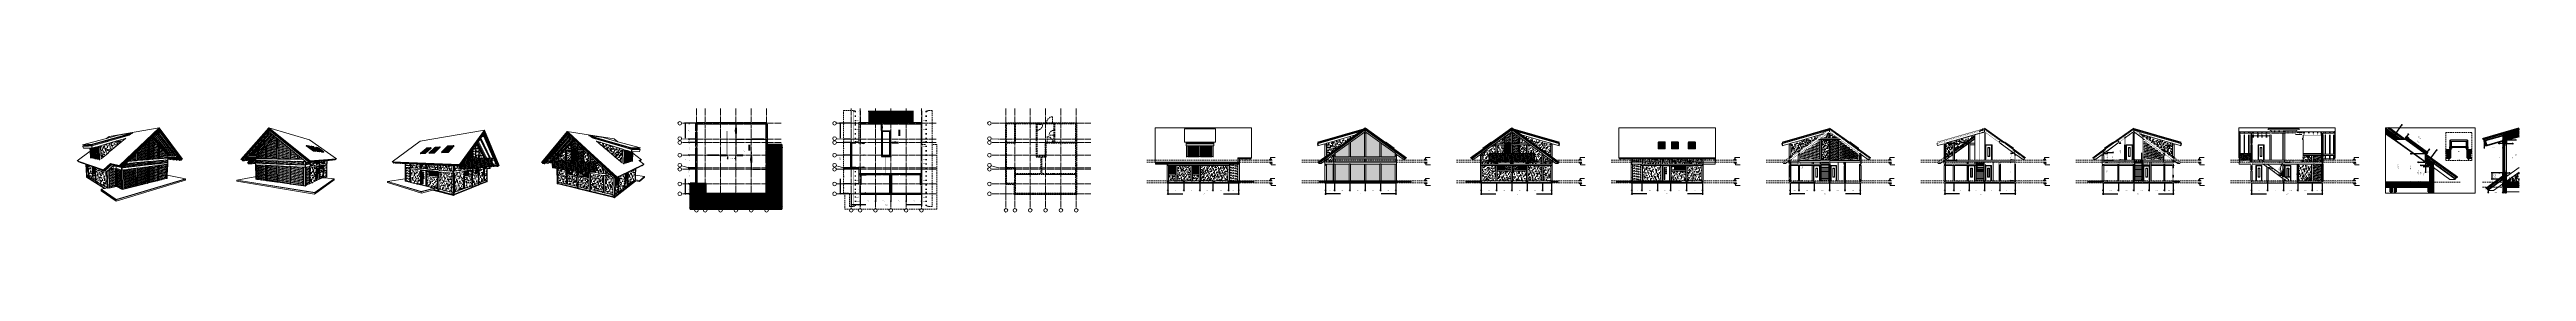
# Model space of a CAD drawing. Header units: millimetres. Extents: x 0 to 6720, y 0 to 297.
import ezdxf

# ---------------------------------------------------------------- set-up
doc = ezdxf.new("R2010")
doc.units = ezdxf.units.MM
for name, pattern in [('K5LT32768', [0]), ('K5LT_AXLED', [22.1875, 17.6875, -1.5, 1.5, -1.5]), ('K5LT_BASIC', [0]), ('K5LT_DASHED', [6, 4, -2]), ('K5LT_THIN', [0]), ('K5LT_THIN_INCLUDED_TO_HATCHING', [0])]:
    doc.linetypes.add(name, pattern=pattern)
doc.layers.add('Системный слой', color=7, linetype='Continuous')
doc.styles.add('KDIMTEXTSTYLE', font='GOST_AU.SHX', dxfattribs={"width": 0.96, "oblique": 15, "height": 5})
doc.styles.add('KTEXTSTYLE', font='GOST_AU.SHX', dxfattribs={"width": 0.96, "height": 5})
doc.dimstyles.new('KDIMSTYLE (0.02)', dxfattribs={"dimtxt": 5, "dimasz": 1, "dimexe": 2, "dimexo": 0, "dimgap": 1, "dimtad": 1, "dimlfac": 50, "dimtxsty": 'KDIMTEXTSTYLE', "dimsah": 1, "dimcen": 0, "dimdle": 1, "dimadec": 0, "dimazin": 0, "dimtfac": 0.667, "dimtmove": 0, "dimatfit": 3, "dimfxl": 0, "dimtvp": 1, "dimtolj": 1, "dimtzin": 0, "dimarcsym": 0})
doc.dimstyles.new('KDIMSTYLE (0.05)', dxfattribs={"dimtxt": 5, "dimasz": 1, "dimexe": 2, "dimexo": 0, "dimgap": 1, "dimtad": 1, "dimlfac": 20, "dimtxsty": 'KDIMTEXTSTYLE', "dimsah": 1, "dimcen": 0, "dimdle": 1, "dimadec": 0, "dimazin": 0, "dimtfac": 0.667, "dimtmove": 0, "dimatfit": 3, "dimfxl": 0, "dimtvp": 1, "dimtolj": 1, "dimtzin": 0, "dimarcsym": 0})
pattern_1 = [(45, (0, 0), (4e-16, 4.2426407), [3, -2.1]), (45, (1.591, 0.5303), (4e-16, 4.2426407), [0.9, -4.2]), (45, (-0.106, 0.9546), (4e-16, 4.2426407), [0.9, -4.2])]
pattern_2 = [(40, (7.66, 6.428), (-20.5692, 24.51342), [2, -30]), (130, (9.193, 7.713), (-24.51342, -20.5692), [2, -30]), (85, (7.66, 6.428), (-20.568825, 24.51297), [2.828, -42.426]), (60, (9.193, 7.713), (-27.71281, 16), [2, -30]), (150, (10.192, 9.445), (-16, -27.71281), [2, -30]), (105, (9.193, 7.713), (-27.7123, 15.999706), [2.828, -42.426]), (80, (16.853, 14.141), (-26.09741, 4.60168), [1.5, -25]), (170, (17.114, 15.618), (-4.60168, -26.09741), [1.5, -25]), (125, (16.853, 14.141), (-26.09695, 4.601596), [2.121, -35.355]), (100, (-18.796, -15.771), (-15.756924, -2.77837), [1, -15]), (190, (-18.97, -14.787), (2.77837, -15.756924), [1, -15]), (145, (-18.796, -15.771), (-15.75733, -2.778442), [1.414, -21.213]), (70, (1.233, 14.088), (-15.035082, 5.472322), [1, -15]), (160, (1.575, 15.028), (-5.472322, -15.035082), [1, -15]), (115, (1.233, 14.088), (-15.03547, 5.472463), [1.414, -21.213]), (85, (0, 0), (-9.351857, 7.84492), [0.3, -10]), (65, (0, 0), (-2.4184476, 6.6446302), [0.3, -10]), (105, (0, 0), (-6.1930747, 7.6580563), [0.5, -12]), (110, (0, 0), (-7.945929, 1.3646295), [0.5, -7])]
pattern_3 = [(45, (0, 0), (-2.1213203, 2.1213203), []), (135, (0, 0), (-2.1213203, -2.1213203), [])]
pattern_4 = [(45, (0, 0), (4e-16, 7.071068), [5, -3.5]), (45, (2.6517, 0.884), (4e-16, 7.071068), [1.5, -7]), (45, (-0.177, 1.591), (4e-16, 7.071068), [1.5, -7])]
pattern_5 = [(45, (0, 0), (2e-16, 2.8284271), [2, -1.4]), (45, (1.0607, 0.3536), (2e-16, 2.8284271), [0.6, -2.8]), (45, (-0.0707, 0.6364), (2e-16, 2.8284271), [0.6, -2.8])]
pattern_6 = [(0, (0, 0), (0, 3), [])]
pattern_7 = [(0, (0, 0), (2.25, 1.29904997), [1.5, -3]), (120, (0, 0), (-12.37501028, 18.8360466), [1.5, -3]), (-120, (0, 0), (-6.6e-05, -5.1961143), [1.5, -3])]

# ---------------------------------------------------------------- blocks, each defined once
blk = doc.blocks.new('U0')
at = {"layer": 'Системный слой', "color": 7, "linetype": 'K5LT32768', "lineweight": 18}
for p, q in [((154.7, 208.4), (89.4, 191.1)), ((114.7, 188.3), (216.9, 217.2)), ((115.1, 191), (219.6, 220.1)), ((219.5, 220), (115.1, 190.9)), ((115.6, 193.2), (226.4, 223.6)), ((116.7, 193.2), (226.1, 223.3)), ((225.9, 223.2), (116.7, 193.1)), ((215.7, 220), (116.9, 192.7)), ((187.4, 217.1), (154.7, 208.4)), ((154.7, 208.4), (162.1, 214.1)), ((160.4, 201.4), (216.1, 217.1)), ((216, 217.1), (160.4, 201.4)), ((206, 208.7), (160.6, 195.3)), ((161.2, 171), (206, 208.7)), ((162.1, 214.1), (297.6, 237.4)), ((226.4, 223.6), (187.4, 217.1)), ((297.6, 237.4), (189.8, 134.9)), ((189.9, 134.7), (294.1, 233.8)), ((296.1, 234.2), (191.2, 133.8)), ((191.2, 133.7), (296.1, 234)), ((296.6, 234.1), (191.6, 133.7)), ((193, 131.6), (294.7, 229.5)), ((207.1, 209), (206, 208.7)), ((221.3, 221.5), (215.7, 220)), ((220.4, 220.7), (215.7, 220)), ((216, 217.1), (216.1, 217.1)), ((216.3, 217.1), (216, 217.1)), ((216.1, 217.1), (219.5, 220)), ((219.5, 220), (219.6, 220.1)), ((219.6, 220.1), (220.4, 220.7)), ((220.4, 220.7), (221.3, 221.5)), ((225.2, 222.6), (221.3, 221.5)), ((271.4, 202.8), (268.5, 199.9)), ((270.4, 151.7), (271.4, 202.8)), ((279.5, 210.6), (271.4, 202.8)), ((279.8, 210.8), (279.5, 210.6)), ((279.5, 210.6), (295.9, 191.2)), ((296, 191.2), (279.5, 210.6)), ((279.5, 210.6), (279.5, 210.6)), ((282.2, 213.2), (279.8, 210.8)), ((296.4, 191.1), (279.8, 210.8)), ((282.5, 213.5), (282.2, 213.2)), ((321.8, 165.6), (282.2, 213.2)), ((283, 214), (282.5, 213.5)), ((282.5, 213.5), (325.4, 161.9)), ((285.5, 216.4), (283, 214)), ((326.3, 161.8), (283, 214)), ((288.1, 219), (285.5, 216.4)), ((330.2, 161.6), (285.5, 216.4)), ((288.9, 219.8), (288.1, 219)), ((288.3, 219), (288.1, 219)), ((289.3, 219.1), (288.3, 219)), ((288.3, 219), (334.7, 161.4)), ((293, 223.8), (288.9, 219.8)), ((288.9, 219.8), (294.7, 220.5)), ((293.4, 219.6), (289.3, 219.1)), ((335.7, 161.2), (289.3, 219.1)), ((293, 223.8), (293.1, 224.9)), ((294.3, 225), (293.1, 224.9)), ((297.4, 220.1), (293.4, 219.6)), ((339.6, 161.1), (293.4, 219.6)), ((294.1, 233.8), (296.4, 236)), ((294.1, 233.8), (296.1, 234.2)), ((294.6, 225.3), (294.3, 225)), ((294.7, 225.1), (294.3, 225)), ((294.7, 229.5), (294.6, 225.3)), ((294.7, 225.1), (294.6, 225.3)), ((294.7, 229.5), (295.4, 230.1)), ((294.7, 220.5), (294.8, 225.1)), ((294.8, 225.1), (294.7, 225.1)), ((297.6, 220.1), (294.7, 220.5)), ((294.8, 225.1), (297.8, 224.7)), ((295.4, 230.1), (296.5, 231.2)), ((356.6, 149.9), (295.4, 230.1)), ((296.1, 234.2), (296.1, 234)), ((296.2, 234.1), (296.1, 234.2)), ((296.1, 234), (296.2, 234.1)), ((296.2, 234.1), (296.6, 234.1)), ((296.4, 236), (296.6, 236.2)), ((296.4, 236), (358.9, 152.4)), ((296.6, 234.1), (296.5, 231.2)), ((296.5, 231.2), (358.2, 149.8)), ((296.6, 236.2), (296.7, 236.3)), ((296.6, 236.2), (359.1, 152.7)), ((358, 152.5), (296.6, 234.1)), ((296.7, 236.3), (297.6, 237.1)), ((359.1, 152.8), (296.7, 236.3)), ((297.4, 220.1), (343.5, 160.9)), ((297.6, 220.1), (297.4, 220.1)), ((297.6, 237.4), (297.6, 237.1)), ((360.8, 152.3), (297.6, 237.4)), ((297.6, 237.1), (360.6, 152.4)), ((297.7, 221.2), (297.6, 220.1)), ((297.8, 224.7), (297.7, 221.2)), ((344.5, 160.7), (297.7, 221.2)), ((75.3, 147.5), (109.9, 174.1)), ((75.4, 147.4), (75.3, 147.5)), ((146.4, 123.1), (75.3, 147.5)), ((75.4, 147.4), (77.4, 146.7)), ((77.4, 146.6), (77.3, 146.7)), ((77.3, 146.7), (77.4, 146.7)), ((148.2, 122.2), (77.3, 146.7)), ((78.3, 145.5), (77.3, 146.7)), ((77.3, 146.7), (77.4, 146.7)), ((77.4, 146.6), (77.3, 146.7)), ((77.4, 146.7), (146.6, 122.9)), ((77.4, 146.7), (77.4, 146.7)), ((77.4, 146.6), (148.2, 122.1)), ((78.3, 145.5), (78.7, 145.4)), ((78.7, 145.4), (78.9, 145.3)), ((78.7, 144.8), (78.7, 145.4)), ((78.9, 144.7), (78.7, 144.8)), ((78.9, 145.3), (78.9, 144.7)), ((78.9, 145.3), (80.3, 144.8)), ((80.3, 144.8), (78.9, 144.7)), ((80.3, 144.8), (81, 144.6)), ((81, 144.6), (81.3, 144.5)), ((81, 143.9), (81, 144.6)), ((81.3, 143.9), (81, 143.9)), ((81.3, 144.5), (81.3, 143.9)), ((81.3, 144.5), (82.7, 143.9)), ((82.7, 143.9), (81.3, 143.9)), ((82.7, 143.9), (83.5, 143.7)), ((83.5, 143.7), (83.7, 143.6)), ((83.5, 143.1), (83.5, 143.7)), ((83.8, 143), (83.5, 143.1)), ((83.7, 143.6), (83.8, 143)), ((83.7, 143.6), (85.2, 143.1)), ((85.2, 143.1), (83.8, 143)), ((85.2, 143.1), (86, 142.8)), ((86, 142.8), (86.3, 142.7)), ((86.1, 142.1), (86, 142.8)), ((86.3, 142), (86.1, 142.1)), ((86.3, 142.7), (86.3, 142)), ((86.3, 142.7), (87.8, 142.1)), ((87.8, 142.1), (86.3, 142)), ((87.8, 142.1), (88.7, 141.8)), ((88.7, 141.8), (89, 141.7)), ((88.8, 141.2), (88.7, 141.8)), ((89, 141.1), (88.8, 141.2)), ((89, 141.7), (89, 141.1)), ((89, 141.7), (90.6, 141.2)), ((90.6, 141.2), (89, 141.1)), ((89.4, 191.1), (115.6, 193.2)), ((89.4, 191.1), (89.5, 190.9)), ((90.5, 191), (89.5, 190.9)), ((90.3, 187), (113.5, 188)), ((91.3, 187.3), (90.3, 187)), ((90.3, 187), (92, 182)), ((115.6, 193), (90.5, 191)), ((90.5, 191), (90.6, 190.7)), ((99.2, 191.4), (90.6, 190.7)), ((90.6, 141.2), (91.6, 140.8)), ((93.2, 187.8), (91.3, 187.3)), ((91.6, 187.3), (91.3, 187.3)), ((91.6, 187.3), (93.2, 187.7)), ((94.8, 187.4), (91.6, 187.3)), ((91.6, 140.8), (91.9, 140.7)), ((91.6, 140.1), (91.6, 140.8)), ((91.9, 140), (91.6, 140.1)), ((91.9, 140.7), (91.9, 140)), ((91.9, 140.7), (93.4, 140.2)), ((93.4, 140.2), (91.9, 140)), ((109.6, 182), (92, 182)), ((99.2, 191.4), (92.5, 189.6)), ((92.5, 189.6), (115.1, 191)), ((92.5, 189.6), (92.6, 189.5)), ((115.1, 190.9), (92.6, 189.5)), ((92.6, 189.5), (93.2, 187.8)), ((96.3, 187.8), (93.2, 187.7)), ((93.2, 187.8), (93.2, 187.7)), ((93.2, 187.7), (93.2, 187.7)), ((93.4, 140.2), (94.5, 139.8)), ((94.6, 139.1), (94.5, 139.8)), ((94.5, 139.8), (94.8, 139.7)), ((94.9, 139), (94.6, 139.1)), ((94.8, 187.4), (96.3, 187.8)), ((95.1, 187.4), (94.8, 187.4)), ((94.8, 139.7), (94.9, 139)), ((94.8, 139.7), (96.5, 139.1)), ((96.5, 139.1), (94.9, 139)), ((96.6, 187.8), (95.1, 187.4)), ((98.2, 187.6), (95.1, 187.4)), ((96.3, 187.8), (96.6, 187.8)), ((96.5, 139.1), (96.9, 138.9)), ((99.7, 188), (96.6, 187.8)), ((97, 138.2), (96.9, 138.9)), ((96.9, 138.9), (97.2, 138.8)), ((97.3, 138.1), (97, 138.2)), ((97.2, 138.8), (97.3, 138.1)), ((97.2, 138.8), (98.8, 138.3)), ((98.2, 138.2), (97.3, 138.1)), ((98.2, 187.6), (99.7, 188)), ((98.5, 187.6), (98.2, 187.6)), ((99.9, 107.5), (98.2, 138.2)), ((98.8, 138.2), (98.2, 138.2)), ((100.1, 188), (98.5, 187.6)), ((101.8, 187.7), (98.5, 187.6)), ((98.8, 138.3), (98.8, 138.2)), ((98.8, 138.3), (99.1, 138.1)), ((98.8, 138.2), (98.8, 137.5)), ((98.8, 137.5), (99.1, 137.4)), ((99.2, 137.4), (99.1, 138.1)), ((99.1, 138.1), (100.8, 137.6)), ((99.1, 137.4), (99.2, 137.4)), ((99.9, 122.4), (99.1, 137.4)), ((116.9, 192.7), (99.2, 191.4)), ((99.2, 137.4), (99.4, 137.4)), ((99.4, 137.4), (99.5, 137.5)), ((99.5, 137.5), (100.3, 122.7)), ((99.5, 137.5), (99.6, 137.5)), ((100.4, 122.7), (99.6, 137.5)), ((99.6, 137.5), (99.9, 137.5)), ((99.7, 188), (100.1, 188)), ((99.9, 137.5), (100.7, 123.7)), ((99.9, 137.5), (100, 137.5)), ((100.7, 124.1), (100, 137.5)), ((100, 137.5), (100.1, 137.5)), ((103.3, 188.2), (100.1, 188)), ((100.1, 137.5), (100.8, 137.6)), ((100.1, 137.5), (100.2, 137.2)), ((100.9, 124.6), (100.2, 137.2)), ((100.2, 137.2), (100.5, 137.1)), ((101.2, 124.6), (100.5, 137.1)), ((100.5, 137.1), (102.2, 136.5)), ((100.8, 137.6), (102.2, 137.1)), ((101.8, 187.7), (103.3, 188.2)), ((102.1, 187.8), (101.8, 187.7)), ((103.7, 188.2), (102.1, 187.8)), ((105.6, 187.9), (102.1, 187.8)), ((102.2, 137.1), (102.2, 136.5)), ((102.2, 137.1), (102.5, 136.9)), ((102.2, 136.5), (102.2, 136.3)), ((102.2, 136.3), (102.5, 136.2)), ((102.5, 136.2), (102.5, 136.9)), ((102.5, 136.9), (104.2, 136.4)), ((102.5, 136.2), (102.9, 136.2)), ((102.9, 136.2), (103.5, 136.3)), ((102.9, 136.2), (103.4, 136)), ((103.3, 188.2), (103.7, 188.2)), ((103.5, 136.3), (103.4, 136)), ((103.4, 136), (104.1, 123.3)), ((103.5, 136.3), (103.6, 136.3)), ((104.3, 122.7), (103.6, 136.3)), ((103.6, 136.3), (103.7, 136.3)), ((107.2, 188.4), (103.7, 188.2)), ((103.7, 136.3), (104.2, 136.4)), ((103.7, 136.3), (104.4, 121.5)), ((104.2, 136.4), (104.6, 136.2)), ((106.2, 103.6), (104.6, 136.2)), ((104.6, 136.2), (104.9, 136.1)), ((104.9, 136.1), (105.7, 135.8)), ((105.6, 187.9), (107.2, 188.4)), ((106, 187.9), (105.6, 187.9)), ((105.7, 135.8), (105.8, 135.1)), ((105.7, 135.8), (106.1, 135.7)), ((105.8, 135.1), (106.1, 134.9)), ((107.6, 188.4), (106, 187.9)), ((109.6, 188.1), (106, 187.9)), ((106.1, 134.9), (106.1, 135.7)), ((106.1, 135.7), (107.8, 135.1)), ((106.1, 134.9), (107.8, 135.1)), ((107.2, 188.4), (107.6, 188.4)), ((111.2, 188.6), (107.6, 188.4)), ((107.8, 135.1), (109.5, 134.5)), ((109.5, 134.5), (109.9, 134.4)), ((109.5, 134.5), (109.5, 133.7)), ((109.6, 188.1), (111.2, 188.6)), ((110, 188.1), (109.6, 188.1)), ((109.9, 174.1), (109.6, 182)), ((110.6, 182), (109.6, 182)), ((110.8, 156), (109.9, 174.1)), ((111.7, 188.6), (110, 188.1)), ((114.3, 188.3), (110, 188.1)), ((111.9, 155.8), (110.6, 182)), ((111, 182), (110.6, 182)), ((110.8, 156), (111.9, 155.8)), ((110.8, 156), (110.9, 154.5)), ((111.1, 182), (111, 182)), ((112.4, 155.8), (111.1, 182)), ((111.1, 182), (112.3, 155.8)), ((111.6, 182), (111.1, 182)), ((111.1, 182), (111.1, 182)), ((111.7, 188.6), (111.2, 188.6)), ((111.6, 182), (112.8, 157.1)), ((111.7, 182), (111.6, 182)), ((115.8, 188.8), (111.7, 188.6)), ((112.8, 157.5), (111.7, 182)), ((111.9, 182), (111.7, 182)), ((113, 158.1), (111.9, 182)), ((112.3, 182), (111.9, 182)), ((111.9, 155.8), (112.2, 155.8)), ((111.9, 155.4), (111.9, 155.8)), ((112.2, 155.4), (111.9, 155.4)), ((111.9, 155.4), (121.7, 153.5)), ((113.4, 158.1), (112.3, 182)), ((115.5, 182), (112.3, 182)), ((112.4, 155.8), (112.3, 155.8)), ((112.3, 155.8), (121.7, 154)), ((112.8, 157.1), (112.4, 155.8)), ((112.4, 155.8), (121.7, 154)), ((112.8, 157.5), (113, 158.1)), ((112.9, 157.1), (112.8, 157.5)), ((112.8, 157.1), (121.4, 155.5)), ((112.9, 157.1), (112.8, 157.1)), ((112.9, 157.1), (121.4, 155.5)), ((113, 158.1), (113.4, 158.1)), ((121.2, 156.7), (113, 158.1)), ((113.4, 158.1), (121.2, 156.8)), ((114.7, 188.3), (113.5, 188)), ((113.5, 188), (115.5, 182)), ((129.9, 192.7), (114.3, 188.3)), ((114.7, 188.3), (114.3, 188.3)), ((116.7, 182.4), (114.7, 188.3)), ((115.1, 190.9), (115.1, 191)), ((115.8, 188.8), (115.1, 190.9)), ((115.5, 182), (116, 182.2)), ((115.6, 193), (115.6, 193.2)), ((116.1, 193.1), (115.6, 193)), ((129.9, 192.8), (115.8, 188.8)), ((116, 182.2), (116.7, 182.4)), ((116, 182.2), (120.1, 182.2)), ((116, 182.2), (120.1, 182.2)), ((116, 182.2), (116, 182.2)), ((116.7, 193.2), (116.1, 193.1)), ((116.7, 193.1), (116.1, 193.1)), ((116.7, 193.1), (116.7, 193.2)), ((116.9, 192.7), (116.7, 193.1)), ((118.6, 182.9), (116.7, 182.4)), ((120.4, 183.5), (118.6, 182.9)), ((118.6, 182.9), (120.2, 183)), ((120.2, 183), (118.6, 182.9)), ((118.6, 182.9), (118.6, 182.9)), ((120.2, 182.7), (120.1, 182.2)), ((120.1, 182.2), (120.1, 182.2)), ((120.1, 182.2), (121.2, 156.8)), ((120.2, 183), (120.4, 183.5)), ((120.2, 182.7), (120.2, 183)), ((120.2, 183), (120.2, 183)), ((121.4, 156.2), (120.2, 182.7)), ((121.5, 183.8), (120.4, 183.5)), ((121.7, 154.8), (120.4, 183.5)), ((120.4, 183.5), (120.4, 183.5)), ((121.2, 156.8), (121.2, 156.7)), ((121.4, 156.2), (121.2, 156.7)), ((121.4, 155.5), (121.4, 156.2)), ((121.4, 155.5), (121.7, 154.8)), ((121.4, 155.5), (121.4, 155.5)), ((121.9, 183.9), (121.5, 183.8)), ((122.8, 153.7), (121.5, 183.8)), ((121.7, 154), (121.7, 154.8)), ((121.7, 153.9), (121.7, 154)), ((121.7, 154), (121.7, 154)), ((121.7, 153.9), (122.8, 153.7)), ((121.7, 153.9), (121.7, 153.6)), ((121.7, 153.6), (121.7, 153.5)), ((122, 183.9), (121.9, 183.9)), ((122.1, 184), (122, 183.9)), ((122, 183.9), (123.3, 153.7)), ((123.3, 153.7), (122.1, 184)), ((122.2, 184), (122.1, 184)), ((124, 184.5), (122.2, 184)), ((122.6, 183), (122.2, 184)), ((122.6, 183), (123.8, 155)), ((122.7, 183), (122.6, 183)), ((132.8, 183), (122.6, 183)), ((123.9, 155.5), (122.7, 183)), ((122.7, 183), (132.8, 183)), ((122.7, 183), (123.1, 182.2)), ((123.2, 153.7), (122.8, 153.7)), ((122.8, 153.7), (122.8, 153.3)), ((123.2, 153.3), (122.8, 153.3)), ((122.8, 153.3), (134.4, 151)), ((123.1, 182.2), (123.4, 182.2)), ((124.1, 156.2), (123.1, 182.2)), ((123.1, 182.2), (124.3, 182.2)), ((123.8, 155), (123.3, 153.7)), ((123.3, 153.7), (134.4, 151.6)), ((123.3, 153.7), (123.3, 153.7)), ((123.3, 153.7), (134.4, 151.6)), ((124.5, 156.2), (123.4, 182.2)), ((123.4, 182.2), (124.3, 182.2)), ((123.9, 155.1), (123.8, 155)), ((123.8, 155), (133.9, 153.2)), ((123.9, 155.5), (124.1, 156.2)), ((123.9, 155.1), (123.9, 155.5)), ((123.9, 155.1), (133.9, 153.2)), ((125.5, 185), (124, 184.5)), ((124, 184.5), (133.1, 184.7)), ((133.1, 184.7), (124, 184.5)), ((124, 184.5), (124, 184.5)), ((124.1, 156.2), (124.5, 156.2)), ((133.7, 154.6), (124.1, 156.2)), ((124.3, 182.2), (124.3, 182.2)), ((124.3, 182.2), (132.6, 182.2)), ((124.3, 182.2), (132.6, 182.2)), ((124.5, 156.2), (133.7, 154.7)), ((134.5, 187.6), (125.5, 185)), ((133.1, 185.1), (125.5, 185)), ((125.5, 185), (125.5, 185)), ((134.5, 194.1), (129.9, 192.8)), ((134.5, 194), (129.9, 192.7)), ((132.8, 182.8), (132.6, 182.2)), ((132.6, 182.2), (132.6, 182.2)), ((132.6, 182.2), (133.7, 154.7)), ((132.8, 183), (133.1, 184)), ((132.8, 183), (132.8, 183)), ((132.8, 182.8), (132.8, 183)), ((133.9, 154), (132.8, 182.8)), ((133.1, 184.7), (133.1, 185.1)), ((133.1, 185.1), (133.1, 185.1)), ((134.6, 184.7), (133.1, 184.7)), ((133.1, 184.7), (133.1, 184)), ((133.1, 184.7), (133.1, 184.7)), ((133.1, 184.7), (133.1, 184.7)), ((133.1, 184), (134.3, 152.3)), ((133.7, 154.7), (133.7, 154.6)), ((133.9, 154), (133.7, 154.6)), ((133.9, 153.2), (133.9, 154)), ((133.9, 153.2), (134.3, 152.3)), ((133.9, 153.2), (133.9, 153.2)), ((134.3, 152.3), (134.4, 151.6)), ((134.4, 151.6), (134.4, 151.6)), ((134.4, 151.6), (134.4, 151.5)), ((135.8, 151.2), (134.4, 151.5)), ((134.4, 151.1), (134.4, 151.5)), ((134.4, 151), (134.4, 151.1)), ((134.5, 194.1), (137.6, 195)), ((137.6, 194.9), (134.5, 194)), ((134.5, 194.1), (134.5, 194)), ((138.4, 188.8), (134.5, 187.6)), ((134.5, 187.6), (134.6, 184.7)), ((138.6, 184.7), (134.6, 184.7)), ((134.6, 184.7), (135.8, 151.2)), ((137.8, 151.3), (135.8, 151.2)), ((135.8, 151.2), (135.9, 149.5)), ((137.6, 195), (157.8, 200.7)), ((157.8, 200.6), (137.6, 194.9)), ((137.6, 195), (137.6, 194.9)), ((137.8, 151.3), (137.8, 151.1)), ((158, 194.5), (138.4, 188.8)), ((138.6, 184.7), (138.4, 188.8)), ((139.7, 152.9), (138.6, 184.7)), ((139.7, 152.9), (158.7, 168.9)), ((139.7, 152.7), (139.7, 152.9)), ((165.5, 140.2), (146.4, 123.1)), ((146.6, 122.9), (165.6, 140)), ((166.9, 139.2), (148.2, 122.2)), ((148.2, 122.1), (167, 139.1)), ((167.3, 139.1), (148.5, 122)), ((150, 120.2), (168.7, 137.2)), ((150.1, 120.1), (168.8, 137.2)), ((160.4, 201.4), (157.8, 200.7)), ((157.8, 200.6), (157.8, 200.7)), ((160.4, 201.4), (157.8, 200.6)), ((160.6, 195.3), (158, 194.5)), ((158.7, 168.9), (161.2, 171)), ((160.4, 201.4), (160.4, 201.4)), ((165.5, 140.2), (165.6, 140)), ((189.8, 134.9), (165.5, 140.2)), ((165.6, 140), (189.9, 134.7)), ((166.9, 139.2), (167, 139.1)), ((191.2, 133.8), (166.9, 139.2)), ((167, 139.1), (167.3, 139.1)), ((167.3, 139.1), (168.7, 137.2)), ((191.2, 133.7), (167.3, 139.1)), ((168.7, 137.2), (168.8, 137.2)), ((168.8, 137.2), (174.1, 135.9)), ((174.1, 135.9), (170.6, 132.7)), ((174.1, 135.9), (175.3, 135.7)), ((175.3, 135.7), (176.1, 135.5)), ((175.3, 135.7), (175.3, 134.7)), ((175.3, 134.7), (176.1, 134.5)), ((176.1, 134.5), (176.1, 135.5)), ((176.1, 135.5), (179.2, 134.8)), ((176.1, 134.5), (178.6, 134.7)), ((178.6, 134.7), (178.8, 134.7)), ((178.8, 134.7), (179.2, 134.8)), ((178.8, 134.7), (178.8, 132.7)), ((179.2, 134.8), (180.7, 134.4)), ((180.7, 132.9), (180.7, 134.4)), ((180.7, 134.4), (181.1, 134.3)), ((189.8, 134.9), (189.9, 134.7)), ((265.2, 136.5), (200, 128.9)), ((200, 128.5), (267.8, 136.5)), ((207, 140.1), (200.8, 134)), ((200.8, 129.6), (265.2, 137.1)), ((213.3, 146.2), (207, 140.1)), ((207, 140.1), (267, 145.8)), ((213.3, 146.2), (218.6, 146.6)), ((213.6, 146.5), (213.3, 146.2)), ((214.4, 147.2), (213.6, 146.5)), ((217.5, 146.8), (213.6, 146.5)), ((217.9, 150.7), (214.4, 147.2)), ((214.4, 147.2), (217.5, 146.8)), ((217.5, 146.8), (218.6, 146.6)), ((217.9, 152), (219.3, 152.1)), ((217.9, 150.7), (217.9, 152)), ((217.9, 152), (219.4, 151.8)), ((218.6, 146.6), (219.4, 146.5)), ((219.8, 152.5), (219.3, 152.1)), ((219.4, 151.8), (223.6, 152.1)), ((219.4, 146.5), (219.4, 151.8)), ((223.6, 146.9), (219.4, 146.5)), ((234.8, 167.1), (219.8, 152.5)), ((223.6, 152.1), (219.8, 152.5)), ((223.6, 152.1), (223.6, 148)), ((223.6, 148), (233.9, 148.8)), ((234.6, 148.2), (223.6, 147.3)), ((223.6, 147), (235.8, 148)), ((223.6, 148), (223.6, 147.3)), ((223.6, 147.3), (223.6, 147)), ((223.6, 147), (223.6, 146.9)), ((233.9, 148.8), (234.6, 148.9)), ((233.9, 148.6), (233.9, 148.8)), ((233.9, 148.6), (234.6, 148.6)), ((234.6, 148.6), (234.6, 148.9)), ((234.6, 148.9), (234.7, 148.9)), ((234.6, 148.6), (234.7, 148.6)), ((234.6, 148.2), (234.6, 148.6)), ((235.8, 148), (234.6, 148.2)), ((234.7, 148.6), (234.8, 167.2)), ((234.7, 148.9), (234.8, 167.1)), ((234.7, 148.4), (234.7, 148.6)), ((234.7, 148.4), (235.1, 148.4)), ((235.2, 167.5), (234.8, 167.2)), ((234.8, 167.2), (234.8, 167.1)), ((235.1, 148.4), (235.2, 167.5)), ((235.1, 148.4), (235.8, 148.5)), ((238.6, 170.8), (235.2, 167.5)), ((235.8, 148.5), (237.8, 148.6)), ((235.8, 148), (235.8, 148.5)), ((266.8, 150.8), (237.8, 148.4)), ((237.8, 148.2), (268.1, 150.7)), ((237.8, 148.6), (238.5, 148.7)), ((237.8, 148.4), (237.8, 148.6)), ((237.8, 148.2), (237.8, 148.4)), ((238.6, 170.8), (238.5, 149.2)), ((238.5, 149.2), (266.9, 151.4)), ((238.5, 149.2), (238.5, 148.7)), ((268, 199.4), (238.6, 170.8)), ((265.2, 136.5), (265.2, 137.1)), ((265.2, 137.1), (265.3, 137.1)), ((265.2, 136.5), (265.3, 136.5)), ((265.3, 137.1), (266.1, 137.2)), ((265.3, 136.5), (265.3, 137.1)), ((265.3, 136.5), (266.1, 136.6)), ((266.1, 137.2), (266.1, 136.7)), ((266.1, 137.2), (266.3, 137.2)), ((266.1, 136.6), (266.4, 136.7)), ((266.1, 136.7), (266.3, 136.7)), ((266.1, 136.7), (266.1, 136.6)), ((266.3, 137.2), (266.4, 137.3)), ((266.3, 137.2), (266.3, 136.7)), ((266.3, 136.7), (266.4, 136.7)), ((266.4, 136.7), (266.4, 137.3)), ((266.4, 137.3), (266.7, 137.3)), ((266.4, 136.7), (266.7, 136.7)), ((266.7, 136.7), (266.7, 137.3)), ((266.7, 137.3), (266.9, 137.3)), ((266.7, 136.7), (267.8, 136.5)), ((266.8, 150.8), (266.9, 151.4)), ((268.1, 150.7), (266.8, 150.8)), ((266.9, 151.4), (267.1, 151.5)), ((266.9, 137.4), (267, 145.8)), ((267.1, 145.8), (266.9, 137.4)), ((266.9, 137.4), (266.9, 137.4)), ((266.9, 137.3), (266.9, 137.4)), ((266.9, 137.4), (266.9, 137.3)), ((266.9, 137.3), (267.3, 137.2)), ((267, 145.8), (267.1, 145.8)), ((267.1, 151.6), (268, 199.4)), ((267.1, 151.6), (267.2, 151.6)), ((267.1, 151.5), (267.1, 151.6)), ((267.1, 145.8), (267.4, 145.8)), ((268.1, 199.5), (267.2, 151.6)), ((267.2, 151.6), (267.2, 151.5)), ((267.2, 151.5), (267.5, 151.4)), ((267.3, 137.2), (267.4, 145.8)), ((267.3, 137.2), (267.9, 137.3)), ((267.4, 145.8), (270.3, 146.1)), ((267.5, 151.4), (268.5, 199.9)), ((267.5, 151.4), (268.1, 151.5)), ((267.8, 136.5), (267.9, 137.3)), ((267.9, 137.3), (269.6, 137.5)), ((268.1, 199.5), (268, 199.4)), ((268.5, 199.9), (268.1, 199.5)), ((268.1, 151.5), (269.8, 151.6)), ((268.1, 150.7), (268.1, 151.5)), ((269.5, 136.7), (319.2, 142.6)), ((269.6, 137.5), (269.5, 137)), ((269.8, 137.1), (269.5, 137)), ((269.5, 137), (269.5, 136.7)), ((269.6, 137.5), (269.8, 137.5)), ((294.5, 153), (269.8, 151)), ((269.8, 150.8), (295.8, 152.9)), ((269.8, 151.6), (269.8, 151)), ((269.8, 151.6), (270.4, 151.6)), ((269.8, 151), (269.8, 150.8)), ((317.9, 142.8), (269.8, 137.1)), ((269.8, 137.5), (270.1, 137.6)), ((269.8, 137.5), (269.8, 137.1)), ((269.8, 137.1), (269.8, 137.1)), ((294.3, 135.2), (270, 132.1)), ((270.1, 137.7), (270.3, 146.1)), ((270.1, 137.7), (317.9, 143.2)), ((270.1, 137.6), (270.1, 137.7)), ((270.3, 146.1), (318.7, 150.6)), ((270.4, 151.7), (294, 153.6)), ((270.4, 151.6), (270.4, 151.7)), ((294.4, 135.3), (293.1, 94.2)), ((293.1, 94.2), (294.3, 135.2)), ((293.5, 93.8), (294.7, 135.3)), ((294, 153.4), (294, 153.6)), ((294, 153.6), (294.3, 153.6)), ((294, 153.4), (294.3, 153.4)), ((294.3, 153.6), (294.9, 153.7)), ((294.3, 153.4), (294.3, 153.6)), ((294.3, 153.4), (294.5, 153.4)), ((294.4, 135.3), (294.3, 135.2)), ((294.7, 135.3), (294.4, 135.3)), ((294.5, 153), (294.5, 153.4)), ((294.5, 153.4), (294.9, 153.3)), ((295.8, 152.9), (294.5, 153)), ((297.2, 136), (294.7, 135.7)), ((294.7, 135.7), (294.7, 135.3)), ((294.9, 153.7), (296, 190.8)), ((296, 190.8), (294.9, 153.3)), ((294.9, 153.3), (295.3, 153.3)), ((294.9, 153.3), (294.9, 153.3)), ((295.3, 153.3), (296.4, 191.1)), ((295.3, 153.3), (295.8, 153.3)), ((295.8, 153.3), (297.3, 153.4)), ((295.8, 152.9), (295.8, 153.3)), ((295.9, 191.2), (296, 191.2)), ((295.9, 191.2), (296, 191.1)), ((297.2, 135.6), (295.9, 94.6)), ((296.1, 191.1), (296, 191.2)), ((296, 190.9), (296, 191.1)), ((296.1, 191.1), (296, 190.9)), ((296, 190.9), (296, 190.9)), ((296, 190.8), (296, 190.9)), ((296, 190.9), (296, 190.8)), ((296, 190.8), (296, 190.8)), ((296.1, 191.1), (296.4, 191.1)), ((298.8, 188.3), (296.4, 191.1)), ((297.2, 153), (319.7, 154.9)), ((297.2, 153), (297.3, 153.3)), ((318.2, 138.4), (297.2, 135.6)), ((297.2, 135.6), (297.2, 136)), ((318.4, 155), (297.3, 153.3)), ((297.3, 153.4), (297.7, 153.5)), ((297.3, 153.3), (297.3, 153.4)), ((297.8, 153.9), (297.7, 153.5)), ((298.8, 187.7), (297.8, 153.9)), ((297.8, 153.9), (318.4, 155.5)), ((319.6, 163.7), (298.8, 188.3)), ((298.8, 188.3), (298.8, 187.8)), ((319.1, 163.8), (298.8, 187.8)), ((298.8, 187.8), (298.8, 187.7)), ((298.8, 187.7), (319.1, 163.8)), ((316.6, 99.8), (318.2, 138.4)), ((316.7, 99.8), (318.2, 138.4)), ((317, 99.6), (318.6, 138.4)), ((317.9, 143.2), (318.4, 143.3)), ((317.9, 142.8), (317.9, 143.2)), ((319.2, 142.6), (317.9, 142.8)), ((318.2, 138.4), (318.2, 138.4)), ((318.6, 138.4), (318.2, 138.4)), ((318.4, 155.5), (318.9, 155.6)), ((318.4, 155), (318.4, 155.5)), ((319.7, 154.9), (318.4, 155)), ((318.4, 143.4), (318.7, 150.6)), ((318.4, 143.4), (318.7, 150.6)), ((318.4, 143.4), (318.4, 143.4)), ((318.4, 143.3), (318.4, 143.4)), ((318.4, 143.3), (318.4, 143.4)), ((318.4, 143.3), (318.8, 143.2)), ((320.7, 138.7), (318.6, 138.4)), ((318.7, 150.6), (319.1, 150.7)), ((318.7, 150.6), (318.7, 150.6)), ((318.8, 143.2), (319.1, 150.7)), ((318.8, 143.2), (319.2, 143.3)), ((318.9, 155.6), (319, 158.6)), ((318.9, 155.6), (319, 158.5)), ((318.9, 155.6), (318.9, 155.6)), ((318.9, 155.6), (319.3, 155.5)), ((318.9, 155.6), (318.9, 155.6)), ((318.9, 155.6), (318.9, 155.6)), ((319, 158.6), (319.1, 161.9)), ((319.2, 161.8), (319, 158.6)), ((319, 158.6), (319, 158.6)), ((319, 158.6), (319, 158.5)), ((319.4, 158.5), (319, 158.5)), ((319.1, 163.8), (319.1, 163.8)), ((319.1, 163.8), (319.2, 163.7)), ((319.2, 163.7), (319.1, 163.8)), ((319.1, 161.9), (319.2, 163.7)), ((319.1, 161.9), (319.2, 161.9)), ((321.2, 150.9), (319.1, 150.7)), ((319.2, 163.7), (319.2, 163.7)), ((319.6, 163.7), (319.2, 163.7)), ((319.2, 163.7), (319.2, 163.7)), ((319.2, 163.7), (319.2, 161.9)), ((319.2, 163.7), (319.2, 163.7)), ((319.2, 163.7), (319.2, 163.7)), ((319.2, 163.7), (319.2, 163.7)), ((319.2, 163.7), (319.2, 163.7)), ((319.2, 161.9), (319.2, 161.8)), ((319.2, 161.8), (319.6, 161.8)), ((319.2, 143.3), (320.9, 143.5)), ((319.2, 142.6), (319.2, 143.3)), ((319.3, 155.5), (319.4, 158.5)), ((319.3, 155.5), (319.7, 155.6)), ((319.4, 158.5), (321.5, 158.4)), ((320.7, 138.7), (319.5, 108.8)), ((321.8, 163.8), (319.6, 163.7)), ((319.6, 162), (319.6, 163.7)), ((319.6, 162), (321.7, 162.1)), ((344.8, 160.5), (319.6, 162)), ((319.6, 162), (319.6, 161.8)), ((319.7, 155.6), (321.4, 155.7)), ((319.7, 154.9), (319.7, 155.6)), ((320.7, 138.7), (320.9, 143.5)), ((321.2, 150.9), (320.9, 143.5)), ((321.2, 150.9), (321.3, 151.8)), ((321.3, 151.8), (321.4, 155.1)), ((321.3, 151.8), (323.5, 152)), ((321.5, 156.7), (321.4, 155.7)), ((321.4, 155.1), (321.4, 155.7)), ((323.5, 152.7), (321.4, 155.1)), ((321.5, 158.4), (321.5, 157.6)), ((321.5, 158.4), (324.8, 158.1)), ((327, 151.2), (321.5, 157.6)), ((321.5, 157.6), (321.5, 156.7)), ((321.5, 156.7), (325, 152.5)), ((321.7, 162.1), (321.8, 163.8)), ((325.4, 161.9), (321.7, 162.1)), ((321.8, 163.8), (321.8, 165.6)), ((323.5, 152.7), (323.5, 152)), ((325, 152.5), (323.5, 152.7)), ((329.8, 152.1), (324.8, 158.1)), ((324.8, 158.1), (328.7, 157.9)), ((325, 152.5), (326.1, 151.3)), ((325.4, 161.9), (325.4, 161.8)), ((325.4, 161.8), (326.3, 161.8)), ((326.1, 151.3), (327, 151.2)), ((327.1, 161.8), (326.3, 161.8)), ((327, 151.2), (329.8, 151.5)), ((330.2, 161.6), (327.1, 161.8)), ((328.7, 157.9), (333.8, 151.8)), ((328.7, 157.9), (329.6, 157.8)), ((335.7, 150.4), (329.6, 157.8)), ((329.6, 157.8), (333.6, 157.5)), ((329.8, 152.1), (329.8, 151.5)), ((333.8, 151.8), (329.8, 152.1)), ((334.7, 161.4), (330.2, 161.6)), ((333.6, 157.5), (338, 157.2)), ((333.6, 157.5), (338.6, 151.4)), ((333.8, 151.8), (334.8, 150.5)), ((334.7, 161.4), (334.7, 161.3)), ((334.7, 161.3), (335.7, 161.2)), ((334.8, 150.5), (335.7, 150.4)), ((336.4, 161.3), (335.7, 161.2)), ((335.7, 150.4), (338.6, 150.7)), ((339.6, 161.1), (336.4, 161.3)), ((338, 157.2), (343, 151)), ((338, 157.2), (339, 157.2)), ((338.6, 151.4), (338.6, 150.7)), ((343, 151), (338.6, 151.4)), ((345, 149.6), (339, 157.2)), ((339, 157.2), (342.9, 156.9)), ((343.5, 160.9), (339.6, 161.1)), ((342.9, 156.9), (344.6, 156.8)), ((347.8, 150.6), (342.9, 156.9)), ((343, 151), (344, 149.7)), ((343.5, 160.9), (343.5, 160.8)), ((343.5, 160.8), (344.5, 160.7)), ((344, 149.7), (345, 149.6)), ((344.5, 160.7), (345.3, 160.8)), ((344.6, 156.8), (344.8, 160.5)), ((346.5, 156.9), (344.6, 156.8)), ((344.8, 160.5), (347, 160.7)), ((345, 149.6), (347.8, 149.9)), ((347, 160.7), (345.3, 160.8)), ((346.8, 157), (346.5, 156.9)), ((346.5, 156.9), (351.7, 150.3)), ((347, 160.7), (346.8, 157.8)), ((353.7, 148.9), (346.8, 157.8)), ((346.8, 157.8), (346.8, 157)), ((347.8, 150.6), (347.8, 149.9)), ((351.7, 150.3), (347.8, 150.6)), ((351.7, 150.3), (352.7, 149)), ((352.7, 149), (353.7, 148.9)), ((353.7, 148.9), (356.5, 149.2)), ((356.6, 149.9), (356.5, 149.2)), ((358.2, 149.8), (356.6, 149.9)), ((358.9, 152.4), (358, 152.5)), ((358, 152.4), (358, 152.5)), ((360.7, 152.2), (358, 152.4)), ((358.9, 151.2), (358, 152.4)), ((358.2, 149.8), (358.9, 151.2)), ((358.9, 152.4), (359, 152.5)), ((359, 152.5), (359.1, 152.7)), ((359, 152.5), (360.6, 152.4)), ((359.1, 152.7), (359.1, 152.8)), ((360.6, 152.4), (360.7, 152.2)), ((360.7, 152.2), (360.8, 152.3)), ((99.9, 122.4), (100.2, 122.4)), ((99.9, 122.4), (104.5, 120.2)), ((99.9, 122.4), (100.1, 119.6)), ((99.9, 107.5), (100.8, 106.9)), ((99.9, 107.5), (100, 105.9)), ((100.9, 105.4), (100, 105.9)), ((100, 105.9), (100.1, 104.4)), ((100.2, 119.6), (100.1, 119.6)), ((100.1, 104.4), (100.1, 103.7)), ((101, 103.9), (100.1, 104.4)), ((100.1, 102.9), (100.1, 103.7)), ((100.1, 103.7), (101, 103.1)), ((100.1, 102.9), (148.7, 72.2)), ((100.8, 106.9), (100.2, 119.6)), ((100.2, 119.6), (100.5, 119.4)), ((100.4, 122.7), (100.3, 122.7)), ((100.3, 122.7), (104.5, 120.7)), ((100.7, 123.7), (100.4, 122.7)), ((100.4, 122.7), (104.5, 120.7)), ((100.5, 119.4), (104.5, 117.4)), ((100.7, 124.1), (100.9, 124.6)), ((100.7, 123.7), (100.7, 124.1)), ((100.7, 123.7), (104.3, 122.1)), ((100.7, 123.7), (104.3, 122)), ((100.7, 123.7), (100.7, 123.7)), ((100.8, 106.9), (101.2, 106.9)), ((100.8, 106.9), (105.2, 104.3)), ((100.9, 124.6), (101.2, 124.6)), ((104.1, 123.1), (100.9, 124.6)), ((100.9, 105.4), (101, 103.9)), ((101, 103.1), (101, 103.9)), ((111.1, 97.6), (101, 103.9)), ((101, 103.1), (111.2, 96.7)), ((101.2, 124.6), (104.1, 123.3)), ((104.1, 123.3), (104.1, 123.1)), ((104.3, 122.7), (104.1, 123.1)), ((104.3, 122.1), (104.3, 122.7)), ((104.3, 122), (104.3, 122.1)), ((104.3, 122), (104.4, 121.5)), ((104.4, 121.5), (104.5, 120.7)), ((104.5, 120.7), (104.5, 120.7)), ((104.5, 120.7), (104.5, 120.4)), ((104.5, 120.4), (104.5, 120.2)), ((104.6, 117.3), (104.5, 120.2)), ((104.6, 117.3), (104.5, 117.4)), ((104.5, 117.4), (105.2, 104.5)), ((105.2, 104.5), (105.2, 104.3)), ((105.2, 103.9), (105.2, 104.3)), ((105.2, 103.9), (106.3, 103.3)), ((106.2, 103.6), (106.6, 103.7)), ((106.2, 103.6), (117.3, 97.1)), ((106.2, 103.6), (106.3, 103.3)), ((109.5, 133.7), (109.9, 133.6)), ((109.9, 133.6), (109.9, 134.4)), ((109.9, 134.4), (111.6, 133.7)), ((109.9, 133.6), (111.6, 133.7)), ((112.2, 98.5), (111, 99.2)), ((111, 99.2), (111.1, 97.6)), ((111.1, 97.6), (111.2, 96.7)), ((112.2, 96.9), (111.1, 97.6)), ((111.2, 96.7), (112.3, 96)), ((111.6, 133.7), (113.4, 133.1)), ((112.2, 96.9), (112.2, 98.5)), ((112.2, 96.9), (112.3, 96)), ((124.4, 89.3), (112.2, 96.9)), ((112.3, 96), (124.4, 88.4)), ((113.4, 133.1), (113.9, 132.9)), ((113.4, 133.1), (113.5, 132.3)), ((113.5, 132.3), (113.9, 132.1)), ((113.9, 132.1), (113.9, 132.9)), ((113.9, 132.9), (115.7, 132.3)), ((113.9, 132.1), (115.6, 132.3)), ((115.6, 132.3), (115.7, 132.3)), ((115.6, 132.3), (117.2, 97.3)), ((115.7, 132.3), (116.7, 131.9)), ((117.6, 113.9), (116.7, 131.9)), ((116.7, 131.9), (117.1, 131.8)), ((117.1, 131.8), (117.2, 131.7)), ((117.2, 131.7), (118, 114.3)), ((117.2, 131.7), (117.3, 131.7)), ((117.2, 97.3), (117.3, 97.1)), ((118.1, 114.3), (117.3, 131.7)), ((117.3, 131.7), (117.7, 131.6)), ((117.3, 97.1), (117.3, 96.7)), ((117.3, 96.7), (118.5, 96)), ((117.6, 113.9), (117.9, 114)), ((117.6, 113.9), (123.6, 111.1)), ((117.6, 113.9), (117.7, 110.8)), ((117.7, 131.6), (118.1, 131.4)), ((117.7, 131.6), (117.7, 130.8)), ((117.7, 130.8), (117.8, 130.7)), ((117.8, 110.7), (117.7, 110.8)), ((117.8, 130.7), (118.5, 115.4)), ((117.8, 130.7), (117.9, 130.7)), ((118.5, 96.3), (117.8, 110.7)), ((117.8, 110.7), (118.2, 110.5)), ((118.5, 115.8), (117.9, 130.7)), ((117.9, 130.7), (118.1, 130.6)), ((118.1, 114.3), (118, 114.3)), ((118, 114.3), (123.5, 111.6)), ((118.1, 130.6), (118.1, 131.4)), ((118.1, 131.4), (119.9, 130.8)), ((118.8, 116.4), (118.1, 130.6)), ((118.1, 130.6), (118.5, 130.6)), ((118.1, 130.6), (118.1, 130.6)), ((118.5, 115.4), (118.1, 114.3)), ((118.1, 114.3), (123.5, 111.7)), ((118.2, 110.5), (123.6, 107.9)), ((118.5, 130.6), (119.9, 130.8)), ((119.1, 116.5), (118.5, 130.6)), ((118.5, 130.6), (120.3, 130)), ((118.5, 130.6), (118.5, 130.6)), ((118.5, 115.8), (118.8, 116.4)), ((118.6, 115.4), (118.5, 115.8)), ((118.5, 115.4), (123.2, 113.2)), ((118.6, 115.4), (118.5, 115.4)), ((118.5, 96.3), (118.8, 96.4)), ((118.5, 96), (118.5, 96.3)), ((118.5, 96.3), (124.2, 92.9)), ((118.6, 115.4), (123.2, 113.3)), ((118.8, 116.4), (119.1, 116.5)), ((123, 114.5), (118.8, 116.4)), ((119.1, 116.5), (123, 114.7)), ((119.9, 130.8), (120.3, 130.7)), ((120.3, 130.7), (120.7, 130.5)), ((120.3, 130), (120.3, 130.7)), ((120.3, 129.8), (120.3, 130)), ((120.7, 129.7), (120.3, 129.8)), ((120.7, 130.5), (120.7, 129.7)), ((120.7, 130.5), (122.6, 129.9)), ((121.1, 129.7), (120.7, 129.7)), ((122.5, 129.8), (121.1, 129.7)), ((121.1, 129.7), (122.4, 129.3)), ((122.5, 129.7), (122.4, 129.3)), ((122.4, 129.3), (123, 114.7)), ((122.6, 129.9), (122.5, 129.8)), ((122.5, 129.7), (122.5, 129.8)), ((123.2, 113.9), (122.5, 129.7)), ((122.6, 129.9), (122.7, 129.8)), ((123.5, 112.4), (122.7, 129.8)), ((122.7, 129.8), (123.2, 129.6)), ((123, 114.7), (123, 114.5)), ((123.2, 113.9), (123, 114.5)), ((123.2, 129.6), (123.7, 129.4)), ((123.3, 128.8), (123.2, 129.6)), ((123.2, 113.3), (123.2, 113.9)), ((123.2, 113.2), (123.2, 113.3)), ((123.2, 113.2), (123.5, 112.4)), ((123.8, 128.6), (123.3, 128.8)), ((123.5, 111.7), (123.5, 112.4)), ((123.5, 111.6), (123.5, 111.7)), ((123.5, 111.3), (123.5, 111.6)), ((123.6, 111.1), (123.5, 111.3)), ((123.7, 107.8), (123.6, 111.1)), ((123.6, 107.9), (123.7, 107.8)), ((124.2, 93.2), (123.6, 107.9)), ((123.7, 129.4), (123.8, 128.6)), ((123.7, 129.4), (125.6, 128.8)), ((124, 128.6), (123.8, 128.6)), ((124.4, 128.7), (124, 128.6)), ((125.6, 92.1), (124, 128.6)), ((124.2, 92.9), (124.2, 93.2)), ((124.2, 92.9), (125.6, 92.1)), ((125.6, 90.3), (124.3, 91.1)), ((124.3, 91.1), (124.4, 89.3)), ((125.6, 128.8), (124.4, 128.7)), ((124.4, 89.3), (124.4, 88.4)), ((124.4, 89.3), (125.7, 88.5)), ((124.4, 88.4), (125.8, 87.6)), ((125.6, 128.8), (128, 127.9)), ((125.9, 92.2), (125.6, 92.1)), ((125.6, 92.1), (155.9, 73.9)), ((125.7, 88.5), (125.6, 90.3)), ((125.8, 87.6), (125.7, 88.5)), ((138.4, 80.6), (125.7, 88.5)), ((125.8, 87.6), (138.5, 79.6)), ((128, 127.9), (128.5, 127.7)), ((128.1, 127), (128, 127.9)), ((128.6, 126.9), (128.1, 127)), ((128.5, 127.7), (128.6, 126.9)), ((128.5, 127.7), (130.5, 127.1)), ((130.5, 127.1), (128.6, 126.9)), ((130.5, 127.1), (133.2, 126.1)), ((133.2, 126.1), (133.7, 125.9)), ((133.2, 125.2), (133.2, 126.1)), ((133.8, 125), (133.2, 125.2)), ((133.7, 125.9), (133.8, 125)), ((133.7, 125.9), (135.7, 125.2)), ((135.7, 125.2), (133.8, 125)), ((135.7, 125.2), (138.7, 124.1)), ((138.4, 82.5), (138.4, 80.6)), ((140, 81.5), (138.4, 82.5)), ((138.4, 80.6), (138.5, 79.6)), ((140.1, 79.6), (138.4, 80.6)), ((138.5, 79.6), (140.1, 78.6)), ((138.7, 124.1), (139.3, 123.9)), ((138.7, 124.1), (138.8, 123.2)), ((138.8, 123.2), (139.3, 123)), ((139.3, 123), (139.3, 123.9)), ((139.3, 123.9), (141.3, 123.2)), ((139.3, 123), (141.3, 123.2)), ((148.7, 72.2), (139.9, 70.3)), ((139.9, 70.3), (180.8, 42.5)), ((139.9, 69.6), (139.9, 70.3)), ((180.9, 41.7), (139.9, 69.6)), ((140, 66.3), (139.9, 69.6)), ((140.1, 79.6), (140, 81.5)), ((140.1, 79.6), (140.1, 78.6)), ((151.1, 72.7), (140.1, 79.6)), ((140.1, 78.6), (149.9, 72.5)), ((141.3, 123.2), (144.7, 122)), ((144.7, 122), (145.3, 121.8)), ((144.7, 121.1), (144.7, 122)), ((145.3, 120.8), (144.7, 121.1)), ((145.3, 121.8), (145.3, 120.8)), ((145.3, 121.8), (147.4, 121.1)), ((147.4, 121.1), (145.3, 120.8)), ((146.4, 123.1), (146.6, 122.9)), ((147.4, 121.1), (149.4, 120.4)), ((148.2, 122.2), (148.2, 122.1)), ((148.5, 122), (148.2, 122.1)), ((148.5, 122), (150, 120.2)), ((149.9, 72.5), (148.7, 72.2)), ((149.5, 119.4), (149.4, 120.4)), ((149.4, 120.4), (150, 120.2)), ((150.1, 119.1), (149.5, 119.4)), ((151.1, 72.7), (149.9, 72.5)), ((150, 120.2), (150.1, 120.1)), ((150.1, 120.1), (150.1, 119.1)), ((154.5, 119.7), (150.1, 119.1)), ((155.8, 73.7), (151.1, 72.7)), ((155.4, 119.8), (154.5, 119.7)), ((154.5, 119.7), (155.9, 74.3)), ((156.5, 119.9), (155.4, 119.8)), ((156.5, 119.4), (155.4, 119.8)), ((155.9, 74.3), (155.9, 73.9)), ((155.9, 73.9), (157.9, 72.8)), ((156.8, 120), (156.5, 119.9)), ((156.5, 119.4), (156.5, 119.9)), ((158.2, 119.6), (156.5, 119.4)), ((157.9, 72.8), (156.5, 119.4)), ((158.2, 121.2), (156.8, 120)), ((162, 73.7), (157.9, 72.8)), ((157.9, 72.5), (157.9, 72.8)), ((160.7, 123.5), (158.2, 121.2)), ((158.2, 121.2), (158.2, 119.6)), ((161.8, 124.5), (160.7, 123.5)), ((160.7, 123.5), (162, 73.9)), ((165.2, 127.7), (161.8, 124.5)), ((178.6, 126.5), (161.8, 124.5)), ((162, 73.9), (179.5, 77.8)), ((162, 73.8), (179.6, 77.7)), ((180.4, 77.6), (162, 73.5)), ((162, 73.9), (162, 73.8)), ((162, 73.8), (162, 73.7)), ((162, 73.7), (162, 73.5)), ((162, 73.5), (162, 73.4)), ((168.2, 130.4), (165.2, 127.7)), ((168.2, 126.9), (165.2, 127.7)), ((169.7, 131.9), (168.2, 131.7)), ((168.2, 131.7), (168.3, 130.5)), ((168.3, 130.5), (168.2, 130.4)), ((168.2, 130.4), (168.2, 126.9)), ((172.6, 127.4), (168.2, 126.9)), ((169.8, 131.9), (169.7, 131.9)), ((170.6, 132.7), (169.8, 131.9)), ((169.8, 131.9), (172.5, 132.2)), ((170.6, 132.7), (171.7, 132.4)), ((178.6, 133.2), (171.7, 132.4)), ((171.7, 132.4), (172.5, 132.2)), ((172.5, 132), (178.8, 132.7)), ((172.5, 132.2), (172.5, 132.1)), ((172.5, 132.1), (172.5, 132)), ((172.5, 132), (172.6, 127.4)), ((178.6, 132.7), (178.8, 132.7)), ((179.5, 77.8), (178.6, 126.5)), ((178.6, 126.5), (179.6, 77.8)), ((178.7, 126.5), (178.6, 126.5)), ((178.6, 126.5), (178.6, 126.5)), ((178.9, 126.6), (178.7, 126.5)), ((179.6, 77.7), (178.7, 126.5)), ((178.8, 132.7), (180.7, 132.9)), ((180.9, 126.8), (178.9, 126.6)), ((178.9, 126.6), (179.9, 77.6)), ((179.6, 77.8), (179.5, 77.8)), ((179.6, 77.7), (179.6, 77.8)), ((179.6, 77.7), (179.9, 77.6)), ((179.9, 77.6), (180.4, 77.7)), ((180.4, 77.7), (180.6, 77.8)), ((180.5, 77.6), (180.4, 77.6)), ((181.7, 78), (180.6, 77.8)), ((180.6, 77.5), (180.6, 77.8)), ((180.7, 132.9), (181.1, 132.9)), ((180.9, 126.8), (180.7, 132.9)), ((194.3, 129.6), (180.7, 132.9)), ((180.8, 42.5), (368.9, 98.3)), ((181.7, 78), (180.9, 126.8)), ((180.9, 126.8), (181.2, 126.7)), ((368.9, 97.8), (180.9, 41.7)), ((368.7, 95.3), (180.9, 37.6)), ((181.1, 134.3), (183.1, 133.9)), ((183.1, 132.9), (181.1, 133.3)), ((182.1, 78.1), (181.2, 126.7)), ((181.2, 126.7), (181.4, 126.7)), ((182.2, 78.1), (181.4, 126.7)), ((181.4, 126.7), (181.4, 126.6)), ((182.3, 78.2), (181.4, 126.6)), ((181.4, 126.6), (194.4, 123.2)), ((181.7, 78), (181.9, 78.1)), ((181.8, 77.8), (181.7, 78)), ((181.9, 77.7), (181.8, 77.8)), ((181.9, 77.7), (181.9, 78.1)), ((181.9, 78.1), (182.1, 78.1)), ((195.5, 70.9), (181.9, 77.7)), ((182.1, 78.1), (195, 71.7)), ((182.2, 78.1), (182.1, 78.1)), ((182.3, 78.2), (182.2, 78.1)), ((182.3, 78.2), (195, 71.8)), ((183.1, 133.9), (183.9, 133.7)), ((183.1, 133.9), (183.1, 132.9)), ((183.1, 132.9), (183.1, 132.8)), ((183.1, 132.8), (184, 132.6)), ((184, 132.6), (183.9, 133.7)), ((183.9, 133.7), (187.1, 133)), ((184, 132.6), (184.1, 132.6)), ((184.1, 132.6), (187.1, 133)), ((190.7, 131.1), (184.1, 132.6)), ((187.1, 133), (190.7, 132.1)), ((190.7, 132.1), (191.6, 131.9)), ((190.7, 132.1), (190.7, 131.1)), ((190.7, 131.1), (190.7, 131)), ((190.7, 131), (191.6, 130.8)), ((191.2, 133.8), (191.2, 133.7)), ((191.6, 133.7), (191.2, 133.7)), ((191.6, 133.7), (193, 131.6)), ((191.6, 130.8), (191.6, 131.9)), ((191.6, 131.9), (193, 131.6)), ((191.6, 130.8), (191.7, 130.8)), ((191.7, 130.8), (194.3, 131.1)), ((194.3, 130.2), (191.7, 130.8)), ((194.3, 131.1), (196.8, 131.4)), ((194.3, 131.1), (194.3, 130.2)), ((194.3, 130.2), (194.3, 129.8)), ((194.3, 129.8), (194.3, 129.6)), ((194.3, 129.6), (195.6, 129.3)), ((195.6, 122.8), (194.4, 123.2)), ((194.4, 123.2), (195, 71.8)), ((195, 71.8), (195, 71.7)), ((195, 71.7), (195, 71.4)), ((195, 71.4), (195.5, 71.1)), ((195.5, 70.9), (195.5, 71.1)), ((195.5, 71.1), (197.5, 70.1)), ((195.5, 70.9), (197.5, 69.8)), ((195.6, 129.3), (195.6, 122.8)), ((195.6, 129.3), (196.8, 129)), ((196.9, 122.5), (195.6, 122.8)), ((196.8, 131.4), (198.2, 131.6)), ((196.8, 129), (196.8, 131.4)), ((196.8, 129), (200, 129.4)), ((196.8, 129), (196.9, 122.5)), ((196.9, 122.5), (200.9, 123)), ((197.5, 70.1), (196.9, 122.5)), ((197.5, 70.1), (201.4, 71.1)), ((197.5, 69.8), (201.4, 70.8)), ((197.5, 70.1), (197.5, 69.8)), ((200.8, 134), (198.2, 131.6)), ((200.8, 129.5), (200, 129.4)), ((200, 129.4), (200, 128.9)), ((200, 128.9), (200, 128.5)), ((200.8, 134), (200.8, 129.6)), ((200.8, 129.6), (200.8, 129.5)), ((234.6, 127.4), (200.9, 123)), ((200.9, 123), (201.4, 71.3)), ((201.4, 71.3), (234.2, 79.4)), ((234.2, 79.1), (201.4, 71)), ((234.5, 79), (201.4, 70.8)), ((201.4, 71.3), (201.4, 71.1)), ((201.4, 71), (201.4, 71.1)), ((201.4, 70.8), (201.4, 71)), ((234.2, 79.4), (234.3, 79.5)), ((234.2, 79.1), (234.2, 79.4)), ((234.2, 79.1), (234.5, 79)), ((234.3, 79.5), (234.6, 127.4)), ((234.6, 127.4), (234.4, 79.4)), ((234.4, 79.4), (234.5, 79.4)), ((234.5, 79.4), (234.5, 79)), ((234.5, 79.4), (234.8, 79.3)), ((235.4, 79.2), (234.5, 79)), ((234.5, 79), (234.5, 79)), ((235, 127.5), (234.6, 127.4)), ((234.6, 127.4), (234.6, 127.4)), ((234.8, 79.3), (235, 127.5)), ((235.4, 79.5), (234.8, 79.3)), ((238.3, 128.3), (235, 127.9)), ((235, 127.9), (235, 127.5)), ((235.4, 79.5), (237.4, 80)), ((235.4, 79.2), (237.4, 79.7)), ((235.4, 79.2), (235.4, 79.5)), ((265.7, 86.9), (237.4, 79.9)), ((266, 86.8), (237.4, 79.7)), ((238, 80.1), (237.4, 80)), ((237.4, 80), (237.4, 79.9)), ((237.4, 79.9), (237.4, 79.7)), ((238.3, 127.9), (238, 80.4)), ((238, 80.4), (265.7, 87.2)), ((238, 80.4), (238, 80.1)), ((266.7, 131.6), (238.3, 127.9)), ((238.3, 127.9), (238.3, 128.3)), ((265.7, 86.9), (265.7, 87.2)), ((265.7, 87.2), (265.9, 87.2)), ((265.7, 86.9), (265.9, 86.8)), ((265.9, 87.4), (266.7, 131.6)), ((265.9, 87.4), (266, 87.4)), ((265.9, 87.2), (265.9, 87.4)), ((265.9, 86.8), (265.9, 87.2)), ((265.9, 87.2), (265.9, 87.2)), ((265.9, 86.8), (266, 86.8)), ((266.8, 131.6), (266, 87.4)), ((266, 87.4), (266, 87.2)), ((266, 87.2), (266.3, 87.1)), ((266.9, 87), (266, 86.8)), ((266.3, 87.1), (267.2, 131.7)), ((266.3, 87.1), (266.9, 87.2)), ((266.8, 131.6), (266.7, 131.6)), ((267.2, 131.7), (266.8, 131.6)), ((266.9, 87.2), (268.6, 87.7)), ((266.9, 87), (268.6, 87.4)), ((266.9, 87), (266.9, 87.2)), ((267.2, 131.7), (270, 132.1)), ((292.7, 93.6), (268.6, 87.6)), ((293, 93.5), (268.6, 87.4)), ((268.6, 87.7), (269.1, 87.8)), ((268.6, 87.7), (268.6, 87.6)), ((268.6, 87.6), (268.6, 87.4)), ((269.1, 88), (270, 132.1)), ((269.1, 88), (292.7, 93.8)), ((269.1, 87.8), (269.1, 88)), ((292.7, 93.8), (293, 93.9)), ((292.7, 93.6), (292.7, 93.8)), ((292.7, 93.6), (292.9, 93.5)), ((292.9, 93.5), (293, 93.9)), ((292.9, 93.5), (293, 93.5)), ((293, 93.9), (293.1, 94.2)), ((293, 93.9), (293, 93.9)), ((293.9, 93.7), (293, 93.5)), ((293.1, 94.2), (293.1, 94.2)), ((293.1, 94.2), (293.1, 93.9)), ((293.1, 93.9), (293.5, 93.8)), ((294, 93.9), (293.5, 93.8)), ((293.9, 93.7), (295.4, 94.1)), ((293.9, 93.7), (294, 93.9)), ((294, 93.9), (295.4, 94.3)), ((315.7, 99.3), (295.4, 94.2)), ((316.1, 99.2), (295.4, 94.1)), ((295.9, 94.4), (295.4, 94.3)), ((295.4, 94.3), (295.4, 94.2)), ((295.4, 94.2), (295.4, 94.1)), ((295.9, 94.6), (315.8, 99.5)), ((295.9, 94.6), (295.9, 94.4)), ((315.7, 99.3), (315.8, 99.5)), ((315.7, 99.3), (316.1, 99.2)), ((315.8, 99.5), (316.6, 99.7)), ((317, 99.4), (316.1, 99.2)), ((316.6, 99.8), (316.7, 99.8)), ((316.6, 99.7), (316.6, 99.8)), ((316.7, 99.7), (316.6, 99.7)), ((316.7, 99.7), (316.7, 99.8)), ((316.7, 99.7), (317, 99.6)), ((317, 99.6), (319.1, 100.1)), ((317, 99.4), (319.1, 99.9)), ((317, 99.4), (317, 99.6)), ((319.5, 108.8), (319.1, 100.1)), ((319.1, 100.1), (319.1, 99.9)), ((368.9, 98.3), (319.5, 108.8)), ((368.7, 95.3), (368.9, 97.8)), ((368.9, 97.8), (368.9, 98.3)), ((180.9, 37.6), (140, 66.3)), ((180.9, 41.7), (180.8, 42.5)), ((180.9, 37.6), (180.9, 41.7))]:
    blk.add_line(p, q, dxfattribs=at)
blk = doc.blocks.new('U1')
at = {"layer": 'Системный слой', "color": 7, "linetype": 'K5LT32768', "lineweight": 18}
for p, q in [((595.3, 237), (519.4, 151.2)), ((519.7, 151.2), (595.3, 236.7)), ((596.1, 236.1), (521.1, 151.6)), ((521.2, 151.5), (596.2, 236)), ((521.3, 151.2), (596.4, 235.7)), ((522.2, 148.7), (596.1, 231.1)), ((596.1, 233.8), (522.5, 151.3)), ((523.7, 148.7), (597.1, 230.3)), ((594.5, 222.1), (538.5, 160.5)), ((539.4, 160.5), (594.5, 221)), ((542.3, 160.5), (597.1, 220.2)), ((601, 219.3), (546.5, 160.5)), ((547.4, 160.5), (601.8, 219.1)), ((550.8, 160.5), (604.9, 218.4)), ((608.1, 216.8), (554.9, 160.5)), ((558.8, 163.8), (608.6, 216.3)), ((611.2, 214.3), (588.2, 190.3)), ((588.5, 190.3), (611.4, 214.1)), ((588.6, 190.2), (611.4, 214.1)), ((594.5, 225), (597.5, 225.4)), ((594.5, 222.1), (594.5, 225)), ((594.5, 221), (594.5, 222.1)), ((597.8, 221.1), (594.5, 220.7)), ((594.5, 220.7), (594.5, 221)), ((597.1, 220.2), (594.5, 220.7)), ((595.3, 237), (595.3, 236.7)), ((705.4, 205), (595.3, 237)), ((707.3, 147.2), (595.3, 237)), ((595.3, 236.7), (596.1, 236.1)), ((596.1, 236.1), (596.2, 236)), ((596.1, 233.8), (596.1, 231.1)), ((596.3, 233.7), (596.1, 233.8)), ((601, 229.8), (596.1, 233.8)), ((596.1, 231.1), (597.1, 230.3)), ((596.2, 236), (596.4, 235.8)), ((596.4, 233.8), (596.3, 233.7)), ((596.4, 233.7), (596.3, 233.7)), ((596.4, 235.8), (596.4, 235.7)), ((596.4, 235.8), (706.7, 147.4)), ((596.4, 235.7), (600, 232.9)), ((596.4, 233.8), (596.4, 233.7)), ((600, 232.9), (596.4, 233.8)), ((705.6, 145.9), (596.4, 233.8)), ((596.4, 233.7), (601.4, 229.7)), ((597.1, 230.3), (597.5, 230)), ((601, 219.3), (597.1, 220.2)), ((597.5, 230), (597.5, 225.4)), ((597.5, 230), (703.8, 143.7)), ((597.5, 225.4), (597.8, 225.5)), ((599.2, 225.1), (597.8, 225.5)), ((597.8, 225.5), (597.8, 221.1)), ((597.8, 221.1), (604.8, 219.5)), ((599.2, 224.1), (599.2, 225.1)), ((604.8, 219.5), (599.2, 224.1)), ((600, 232.9), (706.6, 147.3)), ((601, 229.8), (601.4, 229.7)), ((705.3, 145.7), (601, 229.8)), ((601.8, 219.1), (601, 219.3)), ((601.4, 229.7), (705.5, 145.8)), ((604.9, 218.4), (601.8, 219.1)), ((606.7, 218), (604.8, 219.5)), ((606.7, 218), (604.9, 218.4)), ((608.1, 216.8), (606.7, 218)), ((608.6, 216.3), (608.1, 216.8)), ((611.2, 214.3), (608.6, 216.3)), ((611.4, 214.1), (611.2, 214.3)), ((615.7, 210.6), (611.4, 214.1)), ((611.4, 214.1), (611.4, 214.1)), ((616, 153.4), (615.7, 210.6)), ((618.8, 208), (615.7, 210.6)), ((619.1, 153.3), (618.8, 208)), ((619.1, 207.7), (618.8, 208)), ((619.1, 207.7), (619.4, 153.4)), ((619.2, 207.7), (619.1, 207.7)), ((619.2, 207.7), (619.4, 153.4)), ((650.2, 182.3), (619.2, 207.7)), ((705.4, 205), (778.1, 153.2)), ((519.4, 151.2), (519.5, 151.1)), ((519.5, 151.1), (519.7, 151.2)), ((522.3, 151.1), (519.5, 151.1)), ((519.7, 151.2), (521.3, 151.3)), ((521.1, 151.6), (521.2, 151.5)), ((521.2, 151.5), (521.3, 151.3)), ((522.5, 151.3), (521.3, 151.2)), ((521.3, 151.3), (521.3, 151.2)), ((522.3, 151.1), (521.5, 150.1)), ((521.5, 150.1), (522.2, 148.7)), ((523.7, 148.7), (522.2, 148.7)), ((522.5, 151.3), (522.3, 151.1)), ((523.7, 148), (523.7, 148.7)), ((523.7, 148), (527, 147.9)), ((536.2, 158), (527, 147.9)), ((527, 147.9), (527.9, 147.9)), ((527.9, 147.9), (528.8, 148.9)), ((528.8, 148.9), (536.2, 157)), ((531.7, 149), (528.8, 148.9)), ((531.7, 149), (538.9, 156.8)), ((531.7, 148.3), (531.7, 149)), ((531.7, 148.3), (535.1, 148.2)), ((543.1, 156.9), (535.1, 148.2)), ((535.1, 148.2), (535.9, 148.2)), ((535.9, 148.2), (536.8, 149.2)), ((536.2, 160.5), (538.5, 160.5)), ((536.2, 158), (536.2, 160.5)), ((536.2, 157), (536.2, 158)), ((536.2, 156.8), (536.2, 157)), ((538.7, 156.8), (536.2, 156.8)), ((536.8, 149.2), (543.9, 156.9)), ((540.2, 149.3), (536.8, 149.2)), ((542.7, 148.5), (536.8, 142.3)), ((536.8, 142.3), (536.9, 142.2)), ((539.6, 142.3), (536.9, 142.2)), ((536.9, 142.2), (537, 142.3)), ((537, 142.3), (542.9, 148.5)), ((537, 142.3), (538.4, 142.4)), ((538.3, 142.6), (543.9, 148.5)), ((543.8, 148.5), (538.3, 142.7)), ((538.3, 142.7), (538.3, 142.6)), ((538.3, 142.6), (538.4, 142.4)), ((538.4, 142.4), (538.5, 142.4)), ((538.5, 160.5), (538.7, 160.5)), ((538.5, 142.4), (544.3, 148.5)), ((539.7, 142.4), (538.5, 142.4)), ((539.6, 142.3), (538.6, 141.4)), ((538.6, 141.4), (539.2, 140.1)), ((538.7, 160.5), (538.7, 156.8)), ((538.7, 160.5), (539.4, 160.5)), ((538.7, 156.8), (538.9, 156.8)), ((538.9, 156.8), (543.1, 156.9)), ((539.2, 140.1), (548.3, 149.6)), ((539.2, 140), (539.2, 140.1)), ((539.2, 140), (539.2, 139.4)), ((542.3, 139.2), (539.2, 139.4)), ((539.4, 160.5), (542.3, 160.5)), ((539.7, 142.4), (539.6, 142.3)), ((546.4, 149.5), (539.7, 142.4)), ((540.2, 149.3), (547.3, 156.9)), ((540.2, 148.6), (540.2, 149.3)), ((540.2, 148.6), (542.7, 148.5)), ((542.3, 160.5), (546.5, 160.5)), ((548, 145.1), (542.3, 139.2)), ((542.3, 139.2), (543.1, 139.3)), ((542.7, 148.5), (542.9, 148.5)), ((542.9, 148.5), (543.5, 148.5)), ((543.1, 156.9), (543.9, 156.9)), ((543.1, 139.3), (544.1, 140.3)), ((551.5, 156.9), (543.5, 148.5)), ((543.5, 148.5), (543.8, 148.5)), ((543.8, 148.5), (543.9, 148.5)), ((543.9, 156.9), (547.3, 156.9)), ((543.9, 148.5), (544.3, 148.5)), ((544.1, 140.3), (548.1, 144.5)), ((545, 140.4), (544.1, 140.3)), ((544.3, 148.5), (545.2, 149.5)), ((544.3, 148.5), (544.3, 148.5)), ((545, 140.4), (548.1, 143.6)), ((545, 140.4), (545, 139.7)), ((548.1, 139.6), (545, 139.7)), ((545.2, 149.5), (552.3, 156.9)), ((546.4, 149.5), (545.2, 149.5)), ((548.3, 149.6), (546.4, 149.5)), ((546.5, 160.5), (547.4, 160.5)), ((547.3, 156.9), (551.5, 156.9)), ((547.4, 160.5), (550.8, 160.5)), ((548, 145.9), (548, 145.1)), ((548.1, 145.9), (548, 145.9)), ((548.1, 145.1), (548, 145.1)), ((548.1, 145.1), (548.1, 145.9)), ((548.8, 145.9), (548.1, 145.9)), ((548.1, 145.1), (548.1, 144.5)), ((548.1, 144.5), (548.1, 143.6)), ((548.1, 143.6), (548.2, 142.6)), ((551, 142.6), (548.1, 139.6)), ((548.1, 139.6), (548.9, 139.7)), ((550.4, 142.5), (548.2, 142.6)), ((548.3, 149.6), (555.4, 157)), ((558.9, 156.4), (548.8, 145.9)), ((548.8, 145.9), (548.9, 145.9)), ((548.9, 145.9), (549.5, 145.9)), ((548.9, 145.9), (550.4, 145.9)), ((548.9, 139.7), (549.9, 140.7)), ((549.5, 145.9), (549.6, 146)), ((549.6, 146), (558.9, 155.7)), ((550.5, 146), (549.6, 146)), ((549.9, 140.7), (551.8, 142.6)), ((552.4, 140.8), (549.9, 140.7)), ((559, 146.3), (550.4, 145.9)), ((550.4, 145.9), (550.4, 142.5)), ((550.4, 142.5), (551, 142.6)), ((550.5, 146), (558.9, 154.8)), ((553.8, 146.2), (550.5, 146)), ((550.8, 160.5), (554.9, 160.5)), ((551, 142.6), (551.8, 142.6)), ((551.5, 156.9), (552.3, 156.9)), ((551.8, 142.6), (554.3, 142.8)), ((552.3, 156.9), (555.4, 157)), ((552.4, 140.8), (554.3, 142.8)), ((552.4, 140.2), (552.4, 140.8)), ((552.4, 140.2), (555.5, 140.1)), ((554.5, 146.2), (553.8, 146.2)), ((554.3, 142.8), (558.4, 143)), ((559, 150.7), (554.5, 146.2)), ((554.5, 146.2), (555.3, 146.2)), ((554.9, 160.5), (555.7, 160.5)), ((555.3, 146.3), (559, 150)), ((557.9, 146.4), (555.3, 146.3)), ((555.3, 146.2), (555.3, 146.3)), ((555.4, 157), (558.9, 157)), ((558.4, 143), (555.5, 140.1)), ((555.5, 140.1), (556.3, 140.1)), ((555.7, 160.5), (558.8, 163.8)), ((555.7, 160.5), (558.7, 160.5)), ((556.3, 140.1), (557.3, 141.1)), ((557.3, 141.1), (559.1, 143)), ((559.1, 141.3), (557.3, 141.1)), ((557.9, 146.4), (559, 147.6)), ((559, 146.4), (557.9, 146.4)), ((558.4, 143), (559.1, 143)), ((558.7, 160.5), (558.9, 160.6)), ((558.7, 160.5), (558.9, 160.5)), ((558.8, 163.8), (558.8, 162.2)), ((558.8, 162.2), (561.3, 162.2)), ((558.8, 162.2), (558.9, 160.6)), ((558.9, 160.6), (558.9, 160.5)), ((558.9, 160.5), (561.3, 160.5)), ((558.9, 156.4), (558.9, 157)), ((558.9, 157), (561.4, 157)), ((558.9, 155.7), (558.9, 156.4)), ((558.9, 154.8), (558.9, 155.7)), ((558.9, 154.1), (558.9, 154.8)), ((558.9, 154.1), (560.9, 154.1)), ((558.9, 154.1), (559, 150.7)), ((559, 150.7), (559, 150)), ((559, 150), (559, 149.3)), ((561.5, 149.2), (559, 149.3)), ((559, 147.6), (559, 149.3)), ((559, 146.4), (559, 147.6)), ((559, 146.3), (559, 146.4)), ((559.1, 143), (559, 146.3)), ((559.1, 141.9), (559.1, 143)), ((559.1, 143), (559.1, 143)), ((559.1, 141.9), (561.1, 141.8)), ((559.1, 141.9), (559.1, 141.3)), ((559.1, 141.3), (559.2, 137.1)), ((559.2, 137.1), (561.6, 136.9)), ((559.6, 103.9), (559.2, 137.1)), ((560.9, 154.1), (560.9, 153.4)), ((560.9, 154.1), (561.4, 154.1)), ((560.9, 153.4), (562.1, 153.4)), ((560.9, 153.4), (586.3, 153)), ((561.1, 141.8), (561.1, 141.1)), ((561.5, 141.8), (561.1, 141.8)), ((561.1, 141.1), (562.2, 141.2)), ((561.1, 141.1), (616.6, 138.8)), ((585.5, 187.4), (561.3, 162.2)), ((561.6, 162.2), (561.3, 162.2)), ((561.3, 162.2), (561.3, 160.5)), ((561.3, 160.3), (561.3, 160.5)), ((561.3, 160.3), (561.7, 160.3)), ((561.4, 157), (561.4, 154.1)), ((561.4, 157), (561.7, 157)), ((561.4, 154.1), (561.7, 154.1)), ((561.5, 149.2), (561.5, 141.8)), ((561.5, 149.2), (561.8, 149.2)), ((561.9, 141.8), (561.5, 141.8)), ((561.6, 162.2), (561.7, 162.2)), ((561.7, 160.3), (561.6, 162.2)), ((561.6, 162.2), (561.6, 162.2)), ((561.6, 162.2), (561.7, 162.2)), ((561.6, 136.9), (562.1, 97.4)), ((561.9, 136.9), (561.6, 136.9)), ((561.7, 162.2), (585.5, 187)), ((561.7, 162.2), (561.8, 162.2)), ((561.7, 162.2), (561.8, 162.2)), ((561.7, 162.2), (561.7, 162.2)), ((561.7, 162.2), (561.7, 160.3)), ((561.7, 160.3), (561.7, 160.3)), ((561.7, 157), (561.7, 160.3)), ((561.7, 160.3), (561.7, 160.3)), ((561.7, 160.3), (561.8, 157)), ((561.8, 157), (561.7, 157)), ((561.7, 154.1), (561.7, 157)), ((561.7, 157), (561.7, 157)), ((561.7, 154.1), (561.8, 154.1)), ((561.7, 154.1), (561.7, 154.1)), ((561.8, 162.2), (585.5, 187)), ((561.8, 157), (561.8, 154.1)), ((561.8, 154.1), (562.1, 154.1)), ((561.8, 154.1), (561.8, 154.1)), ((561.8, 149.2), (561.9, 141.8)), ((561.9, 141.8), (561.8, 149.2)), ((561.8, 149.2), (616, 147.9)), ((561.8, 149.2), (561.8, 149.2)), ((561.9, 141.8), (561.9, 141.8)), ((561.9, 141.8), (561.9, 141.8)), ((561.9, 141.8), (562.2, 141.8)), ((561.9, 141.8), (561.9, 141.8)), ((562.4, 97.5), (561.9, 136.9)), ((562, 136.9), (561.9, 136.9)), ((562, 136.9), (562.5, 97.5)), ((585.9, 135.7), (562, 136.9)), ((562.1, 153.4), (562.1, 154.1)), ((562.1, 154.1), (585.8, 153.8)), ((586.3, 153.1), (562.1, 153.4)), ((562.2, 141.2), (562.2, 141.8)), ((562.2, 141.8), (616, 139.6)), ((616.1, 138.9), (562.2, 141.2)), ((585.5, 187.4), (588.2, 190.3)), ((585.5, 187), (585.5, 187.4)), ((585.8, 153.8), (585.5, 187)), ((585.5, 187), (585.5, 187)), ((585.8, 153.4), (585.8, 153.8)), ((585.8, 153.4), (586.3, 153.4)), ((585.9, 136.1), (585.9, 135.7)), ((588.7, 135.9), (585.9, 136.1)), ((586.3, 94.2), (585.9, 135.7)), ((586.3, 153.4), (588, 153.4)), ((586.3, 153.1), (586.3, 153.4)), ((586.3, 153), (586.3, 153.1)), ((588, 153), (588, 153.4)), ((588, 153.4), (588.5, 153.4)), ((589.1, 153), (588, 153)), ((588, 153), (616.6, 152.6)), ((588.2, 190.3), (588.5, 190.2)), ((588.2, 190.3), (588.5, 153.4)), ((588.5, 190.3), (588.6, 190.2)), ((588.5, 190.2), (588.5, 190.3)), ((588.5, 190), (588.5, 190.2)), ((588.6, 190), (588.5, 190)), ((588.5, 189.9), (588.5, 190)), ((588.5, 189.9), (588.6, 189.9)), ((588.8, 153.4), (588.5, 189.9)), ((588.5, 153.4), (588.8, 153.4)), ((588.6, 190.2), (588.6, 190.2)), ((588.6, 190.2), (588.6, 190)), ((588.6, 190), (588.6, 189.9)), ((588.6, 189.9), (588.9, 153.7)), ((588.7, 135.6), (588.7, 135.9)), ((588.7, 135.6), (589, 93.7)), ((589, 135.5), (588.7, 135.6)), ((588.8, 153.4), (589.1, 153.4)), ((588.8, 153.4), (588.8, 153.4)), ((588.9, 153.7), (589.3, 153.7)), ((589, 135.5), (589.4, 93.8)), ((589.3, 93.9), (589, 135.5)), ((616.1, 134.2), (589, 135.5)), ((589, 135.5), (589, 135.5)), ((589.1, 153.4), (589.1, 153)), ((589.1, 153.4), (589.4, 153.4)), ((616.6, 152.6), (589.1, 153)), ((589.3, 153.7), (589.4, 153.4)), ((589.3, 153.7), (589.6, 153.7)), ((589.4, 153.4), (589.6, 153.4)), ((589.6, 153.7), (589.6, 153.4)), ((589.6, 153.7), (616, 153.4)), ((616, 153.4), (616, 153.4)), ((616, 153.4), (616.6, 153.4)), ((616, 147.9), (619.1, 147.8)), ((616, 139.6), (616, 147.9)), ((616, 139.6), (616, 139.6)), ((616, 139.6), (616.1, 139.6)), ((616.1, 138.9), (616.1, 139.6)), ((616.1, 139.6), (616.6, 139.6)), ((616.1, 138.9), (616.6, 138.9)), ((616.1, 138.9), (616.1, 138.9)), ((616.6, 153.4), (618.4, 153.3)), ((616.6, 152.6), (616.6, 153.4)), ((616.6, 152.6), (616.6, 152.6)), ((616.6, 139.6), (618.5, 139.5)), ((616.6, 138.9), (616.6, 139.6)), ((616.6, 138.8), (616.6, 138.9)), ((618.4, 153.3), (618.4, 152.5)), ((618.4, 153.3), (619.1, 153.3)), ((618.4, 152.5), (619.5, 152.6)), ((618.4, 152.5), (650.9, 152.1)), ((618.5, 139.5), (618.5, 138.7)), ((618.5, 139.5), (619.1, 139.5)), ((619.5, 138.8), (618.5, 138.7)), ((618.5, 138.7), (690.1, 135.7)), ((619.1, 153.3), (619.4, 153.3)), ((619.1, 139.5), (619.1, 147.8)), ((619.1, 147.8), (619.4, 147.8)), ((619.1, 139.5), (619.4, 139.5)), ((619.4, 153.4), (619.4, 153.4)), ((619.4, 153.4), (619.4, 153.3)), ((619.4, 153.4), (619.4, 153.3)), ((619.4, 153.3), (619.5, 153.3)), ((619.4, 147.8), (619.5, 139.5)), ((619.4, 147.8), (619.4, 139.5)), ((619.4, 147.8), (619.4, 147.8)), ((619.4, 147.8), (689.4, 146.2)), ((619.4, 139.5), (619.4, 139.5)), ((619.4, 139.5), (619.5, 139.5)), ((619.5, 152.6), (619.5, 153.3)), ((619.5, 153.3), (650.2, 152.9)), ((650.9, 152.1), (619.5, 152.6)), ((619.5, 138.8), (619.5, 139.5)), ((619.5, 139.5), (619.5, 139.5)), ((619.5, 139.5), (619.8, 139.5)), ((619.5, 139.5), (619.5, 139.5)), ((619.5, 138.8), (619.8, 138.8)), ((619.8, 139.5), (619.8, 138.8)), ((619.8, 139.5), (619.9, 139.5)), ((619.8, 138.8), (620.1, 138.8)), ((619.9, 138.8), (619.8, 138.8)), ((619.9, 139.5), (619.9, 138.8)), ((619.9, 139.5), (620.1, 139.5)), ((619.9, 138.8), (620.1, 138.8)), ((620.1, 138.8), (620.1, 139.5)), ((620.1, 139.5), (621, 139.4)), ((620.1, 138.8), (621, 138.7)), ((620.1, 138.8), (620.1, 138.8)), ((621, 139.4), (621, 138.7)), ((621, 139.4), (621.1, 139.4)), ((621.1, 138.7), (621, 138.7)), ((621.1, 138.7), (621.1, 139.4)), ((621.1, 139.4), (689.3, 136.7)), ((690.1, 135.9), (621.1, 138.7)), ((650.2, 152.9), (650.2, 182.3)), ((653.8, 179.3), (650.2, 182.3)), ((650.2, 152.5), (650.2, 152.9)), ((650.2, 152.5), (650.9, 152.5)), ((650.9, 152.5), (653, 152.5)), ((650.9, 152.1), (650.9, 152.5)), ((650.9, 152.1), (650.9, 152.1)), ((653, 152), (653, 152.5)), ((653, 152.5), (653.8, 152.4)), ((654, 152.1), (653, 152)), ((653, 152), (687.7, 151.5)), ((653.8, 179.3), (653.8, 152.4)), ((654, 179.1), (653.8, 179.3)), ((653.8, 152.4), (654, 152.5)), ((654, 179.1), (654, 152.5)), ((654.1, 179.1), (654, 179.1)), ((654, 152.5), (654.7, 152.5)), ((654, 152.5), (654, 152.1)), ((654, 152.5), (654, 152.5)), ((654, 152.5), (654, 152.5)), ((687.6, 151.6), (654, 152.1)), ((654.1, 179.1), (654.1, 152.9)), ((676.5, 160.7), (654.1, 179.1)), ((654.1, 152.9), (654.7, 152.9)), ((654.7, 152.9), (654.7, 152.5)), ((654.7, 152.9), (686.5, 152.4)), ((672.5, 155.8), (672.5, 160.7)), ((672.5, 160.7), (676.5, 160.7)), ((676.8, 155.8), (672.5, 155.8)), ((676.5, 160.7), (676.9, 160.7)), ((676.9, 160.7), (676.8, 155.8)), ((676.8, 155.8), (682.4, 155.9)), ((676.9, 160.7), (678, 160.7)), ((678, 159.5), (678, 160.7)), ((682.4, 155.9), (678, 159.5)), ((686.5, 152.4), (682.4, 155.9)), ((687.6, 151.6), (686.5, 152.4)), ((687.7, 151.5), (687.6, 151.6)), ((693.4, 146.8), (687.7, 151.5)), ((689.3, 136.7), (689.4, 146.2)), ((689.3, 136.6), (689.3, 136.7)), ((689.3, 136.6), (690.1, 136.6)), ((693.4, 146.1), (689.4, 146.2)), ((690.1, 136.6), (693.4, 136.5)), ((690.1, 135.9), (690.1, 136.6)), ((690.1, 135.7), (690.1, 135.9)), ((693.4, 146.1), (693.4, 146.8)), ((694.2, 146.1), (693.4, 146.8)), ((694.2, 146.1), (693.4, 146.1)), ((693.4, 146.1), (693.4, 136.5)), ((693.4, 136.5), (694.3, 136.6)), ((693.4, 130.2), (693.4, 136.5)), ((695.3, 145.3), (694.2, 146.1)), ((694.3, 136.6), (695.3, 136.7)), ((694.3, 136.6), (694.3, 130.4)), ((695.3, 145.3), (695.3, 137.2)), ((698.1, 143), (695.3, 145.3)), ((704.9, 138.6), (695.3, 137.2)), ((705.2, 138.1), (695.3, 136.7)), ((695.3, 137.2), (695.3, 136.8)), ((695.3, 136.8), (695.3, 136.7)), ((696.6, 188.4), (696.4, 188.5)), ((696.4, 188.5), (696.6, 188.3)), ((696.6, 188.4), (697.3, 189.4)), ((696.6, 188.3), (696.6, 188.4)), ((696.6, 188.3), (716, 173.8)), ((697.4, 189.4), (697.3, 189.4)), ((697.3, 189.4), (697.4, 189.3)), ((697.6, 189.6), (697.4, 189.4)), ((697.5, 189.4), (697.4, 189.4)), ((697.4, 189.4), (697.4, 189.4)), ((697.4, 189.4), (697.4, 189.4)), ((697.4, 189.4), (716.7, 175)), ((697.5, 189.4), (697.4, 189.4)), ((697.4, 189.3), (697.4, 189.4)), ((697.4, 189.4), (697.4, 189.4)), ((697.6, 189.3), (697.5, 189.4)), ((697.7, 189.7), (697.6, 189.6)), ((697.8, 189.5), (697.6, 189.6)), ((697.6, 189.6), (697.6, 189.6)), ((697.6, 189.6), (697.7, 189.5)), ((697.6, 189.3), (697.7, 189.5)), ((697.6, 189.3), (716.8, 175)), ((698, 189.5), (697.7, 189.7)), ((698.1, 189.7), (697.7, 189.7)), ((697.7, 189.5), (697.8, 189.5)), ((716.9, 175.1), (697.7, 189.5)), ((697.8, 189.5), (699.7, 188.1)), ((698.1, 189.7), (698, 189.5)), ((699.9, 188.4), (698.1, 189.7)), ((698.1, 189.7), (704.4, 188.5)), ((698.1, 189.7), (698.1, 189.7)), ((698.1, 143), (704.8, 142.8)), ((699.7, 188.1), (699.9, 188.4)), ((699.7, 188.1), (700.1, 188)), ((706.2, 187.2), (699.9, 188.4)), ((700.1, 188), (716.5, 175.7)), ((705.1, 187.1), (700.1, 188)), ((703.8, 143.7), (705.3, 145.7)), ((703.8, 143.7), (704.9, 143.8)), ((706.2, 187.2), (704.4, 188.5)), ((704.9, 143.8), (704.8, 142.8)), ((704.8, 142.8), (704.9, 142.8)), ((704.8, 138.2), (705.2, 138.1)), ((704.9, 143.8), (705.5, 143.9)), ((704.9, 142.8), (705.3, 142.8)), ((721.2, 175.2), (705.1, 187.1)), ((705.1, 187.1), (721.2, 175.2)), ((705.6, 187), (705.1, 187.1)), ((705.1, 187.1), (705.1, 187.1)), ((705.3, 142.8), (705.2, 138.1)), ((706.8, 138.4), (705.2, 138.1)), ((705.5, 145.8), (705.3, 145.7)), ((705.3, 142.8), (705.4, 142.8)), ((705.4, 142.8), (705.5, 143.5)), ((705.5, 145.8), (776.3, 152.3)), ((705.5, 145.8), (705.6, 145.9)), ((705.5, 143.9), (710.1, 144.3)), ((705.5, 143.5), (705.5, 143.9)), ((705.5, 143.5), (706.9, 143.4)), ((705.6, 187), (706, 187)), ((722.4, 174.6), (705.6, 187)), ((776.4, 152.4), (705.6, 145.9)), ((706, 187), (706.2, 187.2)), ((706, 187), (722.8, 174.5)), ((706, 187), (706, 187)), ((706.6, 147.3), (706.7, 147.4)), ((706.6, 147.3), (706.7, 147.3)), ((706.7, 147.4), (706.7, 147.3)), ((706.7, 147.3), (707.2, 147)), ((706.8, 138.4), (706.9, 138.9)), ((706.8, 138.4), (706.8, 132.7)), ((724.4, 135.8), (706.8, 132.6)), ((706.9, 143.4), (710.1, 143.4)), ((706.9, 138.9), (706.9, 143.4)), ((724.1, 141.3), (706.9, 138.9)), ((707.2, 147), (775.7, 152.9)), ((707.2, 147), (707.3, 147.2)), ((778.1, 153.2), (707.3, 147.2)), ((708.9, 186.3), (708.7, 186.3)), ((708.7, 186.3), (708.9, 186.2)), ((708.9, 186.3), (709.6, 187.2)), ((708.9, 186.2), (708.9, 186.3)), ((708.9, 186.2), (727.1, 172.7)), ((709.7, 187.2), (709.6, 187.2)), ((709.6, 187.2), (709.7, 187.2)), ((709.6, 187.2), (709.6, 187.2)), ((709.6, 187.2), (709.7, 187.1)), ((709.8, 187.4), (709.7, 187.2)), ((709.7, 187.2), (709.7, 187.2)), ((709.7, 187.2), (727.8, 173.8)), ((709.8, 187.1), (709.7, 187.2)), ((709.7, 187.2), (709.7, 187.2)), ((709.7, 187.1), (709.7, 187.2)), ((709.7, 187.2), (709.7, 187.2)), ((709.9, 187.4), (709.8, 187.4)), ((709.8, 187.4), (709.9, 187.3)), ((709.8, 187.1), (709.9, 187.3)), ((709.8, 187.1), (727.9, 173.8)), ((710.2, 187.3), (709.9, 187.5)), ((709.9, 187.5), (709.9, 187.4)), ((710.3, 187.4), (709.9, 187.5)), ((710, 187.3), (709.9, 187.4)), ((709.9, 187.3), (710, 187.3)), ((728, 174), (709.9, 187.3)), ((710, 187.3), (711.8, 185.9)), ((710.1, 144.3), (710.7, 144.4)), ((710.1, 144.3), (710.1, 143.4)), ((710.1, 143.4), (710.7, 143.4)), ((710.3, 187.4), (710.2, 187.3)), ((712, 186.2), (710.3, 187.5)), ((710.3, 187.5), (715.7, 186.5)), ((710.3, 187.5), (710.3, 187.4)), ((710.7, 144.4), (715.5, 144.9)), ((710.7, 144.1), (710.7, 144.4)), ((710.7, 144.1), (715.5, 144)), ((710.7, 143.4), (710.7, 144.1)), ((711.8, 185.9), (712, 186.2)), ((711.8, 185.9), (712.1, 185.9)), ((717.3, 185.3), (712, 186.2)), ((712.1, 185.9), (727.6, 174.5)), ((716.4, 185.1), (712.1, 185.9)), ((715.5, 144.9), (716.1, 145)), ((715.5, 144.9), (715.5, 144)), ((715.5, 144), (716.1, 144)), ((717.3, 185.3), (715.7, 186.5)), ((716, 173.8), (716.1, 173.8)), ((716.9, 174.9), (716.1, 173.8)), ((716.8, 174.9), (716.1, 173.8)), ((716.1, 173.8), (722.2, 173.2)), ((716.1, 173.8), (716.1, 173.8)), ((716.1, 145), (720.6, 145.4)), ((716.1, 144.6), (716.1, 145)), ((716.1, 144.6), (720.6, 144.5)), ((716.1, 144), (716.1, 144.6)), ((731.5, 174.1), (716.4, 185.1)), ((716.4, 185.1), (731.5, 174.1)), ((716.9, 185.1), (716.4, 185.1)), ((716.4, 185.1), (716.4, 185.1)), ((716.5, 175.7), (721.2, 175.2)), ((716.5, 175.7), (717.4, 175.1)), ((716.7, 175), (717.2, 174.9)), ((716.7, 175), (716.9, 174.9)), ((716.7, 175), (716.7, 175)), ((716.7, 175), (716.8, 174.9)), ((716.7, 175), (716.8, 175)), ((716.7, 175), (716.7, 175)), ((716.8, 175), (716.9, 175.1)), ((716.8, 174.9), (716.9, 174.9)), ((716.9, 185.1), (717.2, 185)), ((732.7, 173.5), (716.9, 185.1)), ((716.9, 175.1), (717.4, 175.1)), ((722.9, 174.2), (716.9, 174.9)), ((717.2, 185), (717.3, 185.3)), ((717.2, 185), (733, 173.4)), ((717.2, 185), (717.2, 185)), ((717.4, 175.1), (717.2, 174.9)), ((720.6, 145.4), (721.1, 145.5)), ((720.6, 145.4), (720.6, 144.5)), ((720.6, 144.5), (721.1, 144.6)), ((721.1, 145.5), (724.2, 145.8)), ((721.1, 145), (721.1, 145.5)), ((721.1, 145), (724.2, 144.9)), ((721.1, 144.6), (721.1, 145)), ((721.2, 175.2), (721.2, 175.2)), ((721.2, 175.2), (721.2, 175.2)), ((721.2, 175.2), (722.3, 174.4)), ((722.1, 184), (721.9, 184)), ((721.9, 184), (722.1, 183.9)), ((722.1, 184), (722.7, 184.9)), ((722.1, 183.9), (722.1, 184)), ((722.1, 183.9), (739.1, 171.6)), ((722.2, 173.2), (722.9, 174.2)), ((722.2, 173.2), (722.9, 174.2)), ((722.2, 173.2), (722.2, 173.2)), ((722.3, 173.2), (722.2, 173.2)), ((722.2, 173.2), (722.2, 173.2)), ((722.2, 173.2), (722.3, 173.2)), ((722.4, 174.6), (722.3, 174.4)), ((722.3, 174.4), (722.7, 174.3)), ((722.8, 174.5), (722.4, 174.6)), ((722.8, 184.8), (722.7, 184.9)), ((722.7, 184.9), (722.8, 184.8)), ((722.8, 174.5), (722.7, 174.4)), ((722.7, 174.4), (722.8, 174.4)), ((722.8, 174.4), (722.7, 174.4)), ((722.7, 174.4), (722.7, 174.4)), ((722.9, 174.2), (722.7, 174.3)), ((722.8, 174.3), (722.7, 174.3)), ((722.9, 185), (722.8, 184.8)), ((722.9, 184.8), (722.8, 184.8)), ((722.8, 184.8), (722.8, 184.8)), ((722.8, 184.8), (722.9, 184.8)), ((722.8, 184.8), (722.9, 184.8)), ((722.8, 174.3), (722.8, 174.4)), ((722.9, 174.2), (722.8, 174.3)), ((723, 185), (722.9, 185)), ((722.9, 185), (723.1, 184.9)), ((722.9, 184.8), (739.7, 172.6)), ((723, 184.8), (722.9, 184.8)), ((722.9, 184.8), (722.9, 184.8)), ((722.9, 184.8), (722.9, 184.8)), ((722.9, 174.2), (722.9, 174.2)), ((723.1, 185.1), (723, 185)), ((723.1, 184.9), (723, 185)), ((723, 184.8), (723.1, 184.9)), ((723, 184.8), (739.8, 172.6)), ((723.3, 184.9), (723.1, 185.1)), ((723.4, 185), (723.1, 185.1)), ((723.1, 184.9), (723.1, 184.9)), ((739.9, 172.7), (723.1, 184.9)), ((723.1, 184.9), (724.8, 183.7)), ((723.4, 185), (723.3, 184.9)), ((725, 183.9), (723.4, 185.1)), ((723.4, 185.1), (727.9, 184.2)), ((723.4, 185.1), (723.4, 185)), ((724.4, 135.8), (724.1, 135.8)), ((724.2, 145.8), (724.6, 145.9)), ((724.2, 145.8), (724.2, 144.9)), ((724.2, 144.9), (724.5, 145)), ((724.2, 144.9), (724.2, 144.9)), ((724.5, 145), (724.4, 135.8)), ((724.4, 135.8), (725.7, 136)), ((724.5, 145), (724.6, 145)), ((724.6, 145.9), (728.7, 146.3)), ((724.6, 145.5), (724.6, 145.9)), ((724.6, 145), (724.6, 145.5)), ((724.6, 145.5), (725.8, 145.5)), ((724.8, 183.7), (725, 183.9)), ((724.8, 183.7), (725.1, 183.6)), ((729.4, 183.1), (725, 183.9)), ((725.1, 183.6), (739.4, 173.2)), ((728.6, 183), (725.1, 183.6)), ((725.7, 141.5), (725.8, 145.5)), ((731.3, 142.2), (725.7, 141.5)), ((725.7, 136.1), (725.7, 141.5)), ((731.5, 137.1), (725.7, 136)), ((725.7, 136), (725.7, 136.1)), ((725.8, 145.5), (728.6, 145.4)), ((727.1, 172.7), (727.2, 172.7)), ((727.9, 173.7), (727.2, 172.7)), ((727.2, 172.7), (727.3, 172.7)), ((728, 173.7), (727.3, 172.7)), ((727.3, 172.7), (732.4, 172.2)), ((727.6, 174.5), (731.5, 174.1)), ((727.6, 174.5), (728.4, 173.9)), ((727.8, 173.8), (728.2, 173.8)), ((727.8, 173.8), (728, 173.7)), ((727.8, 173.8), (727.8, 173.8)), ((727.8, 173.8), (727.9, 173.7)), ((727.8, 173.8), (727.9, 173.8)), ((727.8, 173.8), (727.8, 173.8)), ((729.4, 183.1), (727.9, 184.2)), ((727.9, 173.8), (728, 174)), ((727.9, 173.7), (728, 173.7)), ((728, 174), (728.4, 173.9)), ((733.1, 173.2), (728, 173.7)), ((728.4, 173.9), (728.2, 173.8)), ((742.7, 172.9), (728.6, 183)), ((728.6, 183), (742.7, 172.9)), ((729, 182.9), (728.6, 183)), ((728.6, 183), (728.6, 183)), ((728.7, 146.3), (728.6, 145.4)), ((728.6, 145.4), (729.1, 145.5)), ((728.7, 146.3), (729.1, 146.3)), ((729, 182.9), (729.3, 182.9)), ((743.7, 172.3), (729, 182.9)), ((729.1, 146.3), (732.8, 146.7)), ((729.1, 146), (729.1, 146.3)), ((729.1, 145.5), (729.1, 146)), ((729.1, 146), (731.3, 145.9)), ((729.3, 182.9), (729.4, 183.1)), ((729.3, 182.9), (744, 172.3)), ((729.3, 182.9), (729.3, 182.9)), ((731.5, 137.1), (731.2, 137.1)), ((731.3, 145.9), (731.6, 145.9)), ((731.5, 174.1), (731.5, 174.1)), ((731.5, 174.1), (731.6, 174.1)), ((731.5, 174.1), (732.6, 173.3)), ((731.6, 145.9), (731.5, 137.1)), ((732.7, 137.3), (731.5, 137.1)), ((731.6, 145.9), (732.7, 145.9)), ((732.4, 172.2), (733.1, 173.2)), ((732.4, 172.2), (732.5, 172.2)), ((732.5, 172.2), (733.1, 173.2)), ((732.5, 172.2), (732.5, 172.2)), ((732.5, 172.2), (732.5, 172.2)), ((732.5, 172.2), (732.5, 172.2)), ((732.7, 173.5), (732.6, 173.3)), ((732.6, 173.3), (733, 173.3)), ((733, 173.4), (732.7, 173.5)), ((732.7, 145.9), (732.7, 142.4)), ((732.7, 145.9), (732.8, 145.9)), ((742.4, 143.8), (732.7, 142.4)), ((732.7, 142.4), (732.7, 137.3)), ((742.6, 139.1), (732.7, 137.3)), ((732.7, 137.3), (732.7, 137.3)), ((732.8, 146.7), (733.2, 146.8)), ((732.8, 146.7), (732.8, 145.9)), ((732.8, 145.9), (733.2, 145.9)), ((733, 173.4), (732.9, 173.3)), ((732.9, 173.3), (733, 173.3)), ((733, 173.3), (733, 173.4)), ((733, 173.4), (733, 173.4)), ((733.1, 173.2), (733, 173.3)), ((733, 173.3), (733, 173.3)), ((733.1, 173.2), (733, 173.3)), ((733, 173.3), (733, 173.3)), ((733.1, 173.2), (733.1, 173.2)), ((733.2, 146.8), (736.8, 147.1)), ((733.2, 146.4), (733.2, 146.8)), ((733.2, 146.4), (736.8, 146.3)), ((733.2, 145.9), (733.2, 146.4)), ((734.9, 134.4), (735.4, 134.4)), ((742.4, 136.2), (735.4, 134.8)), ((742.3, 135.9), (735.4, 134.5)), ((735.4, 134.8), (735.4, 134.5)), ((735.4, 134.5), (735.4, 134.4)), ((735.4, 133.7), (735.4, 134.4)), ((741.8, 134.6), (735.5, 133.3)), ((736.8, 147.1), (737.2, 147.2)), ((736.8, 147.1), (736.8, 146.3)), ((736.8, 146.3), (737.1, 146.4)), ((737.1, 146.4), (737.2, 146.8)), ((737.2, 147.2), (740.4, 147.5)), ((737.2, 146.8), (737.2, 147.2)), ((737.2, 146.8), (740.4, 146.7)), ((739.8, 172.5), (739.1, 171.6)), ((739.1, 171.6), (739.1, 171.6)), ((739.1, 171.6), (739.2, 171.6)), ((739.8, 172.5), (739.2, 171.6)), ((739.2, 171.6), (743.4, 171.2)), ((739.4, 173.2), (742.7, 172.9)), ((739.4, 173.2), (740.2, 172.7)), ((739.7, 172.6), (739.6, 172.6)), ((739.6, 172.6), (739.8, 172.5)), ((739.6, 172.6), (739.7, 172.6)), ((739.7, 172.6), (740, 172.5)), ((739.7, 172.6), (739.8, 172.5)), ((739.7, 172.6), (739.8, 172.6)), ((739.8, 172.6), (739.9, 172.7)), ((744.1, 172), (739.8, 172.5)), ((739.8, 172.5), (739.8, 172.5)), ((739.9, 172.7), (740.2, 172.7)), ((740.2, 172.7), (740, 172.5)), ((740.4, 147.5), (740.8, 147.6)), ((740.4, 147.5), (740.4, 146.7)), ((740.4, 146.7), (740.8, 146.8)), ((740.8, 147.6), (743, 147.8)), ((740.8, 147.1), (740.8, 147.6)), ((740.8, 146.8), (740.8, 147.1)), ((740.8, 147.1), (742.4, 147)), ((741.8, 134.6), (741.6, 134)), ((741.7, 128.5), (741.8, 134.6)), ((741.8, 128.1), (741.9, 134.6)), ((741.9, 134.6), (741.8, 134.6)), ((741.8, 134.6), (741.8, 134.6)), ((741.9, 134.6), (742.3, 135.9)), ((742.2, 127), (742.3, 135.9)), ((742.2, 127), (742.3, 135.9)), ((742.3, 139.1), (742.6, 139.1)), ((742.3, 135.9), (742.3, 135.9)), ((742.3, 135.9), (742.3, 135.9)), ((742.4, 147), (742.7, 147)), ((742.7, 136.3), (742.4, 136.2)), ((742.7, 136), (742.4, 136)), ((742.6, 139.1), (742.7, 147)), ((742.6, 139.1), (743.6, 139.2)), ((742.6, 126.7), (742.7, 136)), ((742.7, 172.9), (743.6, 172.2)), ((742.7, 172.9), (742.7, 172.9)), ((742.7, 172.9), (742.7, 172.8)), ((742.7, 147), (743, 147)), ((742.7, 136), (742.7, 136.3)), ((743.5, 136.1), (742.7, 136)), ((743, 147.8), (743.3, 147.8)), ((743, 147.8), (743, 147)), ((743, 147), (743.3, 147.1)), ((743.2, 103.8), (743.5, 136.1)), ((743.3, 147.8), (746.3, 148.2)), ((743.3, 147.5), (743.3, 147.8)), ((743.3, 147.1), (743.3, 147.5)), ((743.7, 147.5), (743.3, 147.5)), ((743.4, 171.2), (744.1, 172)), ((743.4, 171.2), (743.5, 171.2)), ((743.5, 171.2), (744.1, 172)), ((743.5, 171.2), (743.5, 171.2)), ((743.5, 171.2), (743.5, 171.2)), ((743.5, 171.2), (743.5, 171.2)), ((743.5, 136.1), (751.7, 137.8)), ((743.7, 172.3), (743.6, 172.2)), ((743.6, 172.2), (744, 172.1)), ((743.6, 144), (743.7, 147.5)), ((751.8, 145.1), (743.6, 144)), ((743.6, 139.3), (743.6, 144)), ((752, 140.7), (743.6, 139.2)), ((743.6, 139.2), (743.6, 139.3)), ((744, 172.3), (743.7, 172.3)), ((746.3, 147.4), (743.7, 147.5)), ((743.9, 172.2), (744, 172.2)), ((744, 172.2), (743.9, 172.2)), ((744, 172.3), (744, 172.2)), ((744, 172.2), (744, 172.2)), ((744, 172.1), (744, 172.2)), ((744.1, 172), (744, 172.1)), ((744, 172.1), (744, 172.1)), ((744.1, 172), (744, 172.1)), ((744.1, 172), (744.1, 172)), ((746.3, 148.2), (746.7, 148.2)), ((746.3, 147.4), (746.3, 148.2)), ((746.6, 147.4), (746.3, 147.4)), ((746.7, 148.2), (746.6, 147.8)), ((746.6, 147.8), (749.5, 147.8)), ((746.6, 147.8), (746.6, 147.4)), ((746.7, 148.2), (749.5, 148.5)), ((749.5, 148.5), (749.8, 148.5)), ((749.5, 148.5), (749.5, 147.8)), ((749.5, 147.8), (749.8, 147.8)), ((749.8, 148.5), (752.5, 148.8)), ((749.8, 148.1), (749.8, 148.5)), ((749.8, 148.1), (751.8, 148.1)), ((749.8, 147.8), (749.8, 148.1)), ((751.9, 137.9), (751.6, 107.7)), ((752, 140.7), (751.7, 140.8)), ((751.7, 137.8), (751.9, 137.9)), ((751.8, 148.1), (752.1, 148.1)), ((751.9, 137.9), (752.3, 137.9)), ((752.1, 148.1), (752, 140.7)), ((752.4, 140.8), (752, 140.7)), ((752.1, 148.1), (752.5, 148.1)), ((752.4, 140.8), (752.3, 137.9)), ((752.7, 138), (752.3, 108)), ((752.7, 138), (752.3, 137.9)), ((752.8, 140.9), (752.4, 140.8)), ((752.5, 148.8), (752.8, 148.8)), ((752.5, 148.8), (752.5, 148.1)), ((752.5, 148.1), (752.7, 148.1)), ((752.7, 148.5), (752.8, 148.8)), ((752.7, 148.1), (752.7, 148.5)), ((752.9, 148.4), (752.7, 148.5)), ((752.7, 138), (752.8, 140.9)), ((752.8, 148.8), (755.3, 149.1)), ((752.9, 148.4), (752.8, 140.9)), ((755.3, 148.4), (752.9, 148.4)), ((755.3, 149.1), (755.6, 149.1)), ((755.3, 148.4), (755.3, 149.1)), ((755.6, 148.4), (755.3, 148.4)), ((755.6, 149.1), (758, 149.4)), ((755.6, 149.1), (755.6, 148.7)), ((755.6, 148.7), (758, 148.7)), ((755.6, 148.7), (755.6, 148.4)), ((758, 149.4), (758.2, 149.4)), ((758, 149.4), (758, 148.7)), ((758, 148.7), (758.2, 148.7)), ((758.2, 149.4), (760.7, 149.7)), ((758.2, 149.1), (758.2, 149.4)), ((758.2, 149.1), (760.7, 149)), ((758.2, 148.7), (758.2, 149.1)), ((760.7, 149.7), (761, 149.7)), ((760.7, 149.7), (760.7, 149)), ((760.7, 149), (761, 149)), ((761, 149.7), (762.6, 149.9)), ((761, 149.2), (761, 149.7)), ((761, 149.2), (762.6, 149.2)), ((761, 149), (761, 149.2)), ((762.6, 149.9), (762.8, 149.9)), ((762.6, 149.9), (762.6, 149.2)), ((762.6, 149.2), (762.8, 149.2)), ((762.8, 149.9), (764.9, 150.1)), ((762.8, 149.5), (762.8, 149.9)), ((764.9, 149.5), (762.8, 149.5)), ((762.8, 149.2), (762.8, 149.5)), ((764.9, 150.1), (765.1, 150.1)), ((764.9, 149.5), (764.9, 150.1)), ((765.1, 149.5), (764.9, 149.5)), ((765.1, 150.1), (767.1, 150.3)), ((765.1, 150.1), (765.1, 149.8)), ((765.1, 149.8), (767.1, 149.7)), ((765.1, 149.8), (765.1, 149.5)), ((767.1, 150.3), (767.3, 150.4)), ((767.1, 150.3), (767.1, 149.7)), ((767.1, 149.7), (767.3, 149.8)), ((767.3, 150.4), (769.2, 150.6)), ((767.3, 150), (767.3, 150.4)), ((767.3, 150), (769.2, 150)), ((767.3, 149.8), (767.3, 150)), ((769.2, 150.6), (769.4, 150.6)), ((769.2, 150.6), (769.2, 150)), ((769.2, 150), (769.4, 150)), ((769.4, 150.6), (771.3, 150.8)), ((769.4, 150.2), (769.4, 150.6)), ((769.4, 150.2), (771.2, 150.2)), ((769.4, 150), (769.4, 150.2)), ((771.3, 150.8), (771.2, 150.2)), ((771.2, 150.2), (771.4, 150.2)), ((771.3, 150.8), (771.4, 150.8)), ((771.4, 150.8), (773.2, 151)), ((771.4, 150.4), (771.4, 150.8)), ((771.4, 150.4), (773.2, 150.4)), ((771.4, 150.2), (771.4, 150.4)), ((773.2, 151), (773.4, 151)), ((773.2, 151), (773.2, 150.4)), ((773.2, 150.4), (773.4, 150.4)), ((773.4, 151), (775, 151.2)), ((773.4, 150.6), (773.4, 151)), ((773.4, 150.6), (775, 150.6)), ((773.4, 150.4), (773.4, 150.6)), ((775, 151.2), (775.2, 151.2)), ((775, 151.2), (775, 150.6)), ((775, 150.6), (775.2, 150.6)), ((775.2, 150.6), (775.2, 151.2)), ((775.2, 151.2), (775.5, 151.2)), ((776.4, 152.3), (775.5, 151.2)), ((775.7, 152.9), (778, 153.1)), ((775.7, 152.9), (776.4, 152.4)), ((776.3, 152.4), (776.4, 152.3)), ((776.4, 152.4), (776.3, 152.4)), ((776.3, 152.4), (776.3, 152.3)), ((776.4, 152.3), (776.3, 152.3)), ((778.1, 153.2), (778, 153.1)), ((556.7, 104.2), (508.3, 95.3)), ((508.3, 95.3), (719.4, 61.3)), ((508.3, 94.8), (508.3, 95.3)), ((719.4, 60.5), (508.3, 94.8)), ((508.4, 92.2), (508.3, 94.8)), ((719.3, 56.5), (508.4, 92.2)), ((559.6, 103.9), (556.7, 104.2)), ((559.6, 97.7), (559.6, 103.9)), ((559.6, 97.7), (562.1, 97.4)), ((559.6, 97.7), (559.7, 97.5)), ((559.7, 97.5), (562.1, 97.2)), ((562.1, 97.4), (562.4, 97.4)), ((562.1, 97.2), (562.1, 97.4)), ((563.2, 97), (562.1, 97.2)), ((562.4, 97.5), (562.5, 97.5)), ((562.4, 97.4), (562.4, 97.5)), ((562.4, 97.4), (562.5, 97.5)), ((562.5, 97.5), (563.2, 97.3)), ((562.5, 97.5), (562.5, 97.5)), ((563.2, 97), (563.2, 97.3)), ((563.2, 97.3), (586.3, 94.2)), ((586.8, 93.7), (563.2, 97)), ((586.3, 94), (586.3, 94.2)), ((586.8, 94), (586.3, 94)), ((586.8, 94), (588.5, 93.7)), ((586.8, 93.7), (586.8, 94)), ((586.8, 93.7), (588.5, 93.5)), ((588.5, 93.7), (588.5, 93.5)), ((589, 93.7), (588.5, 93.7)), ((589.4, 93.4), (588.5, 93.5)), ((589, 93.7), (589.4, 93.7)), ((589.4, 93.9), (589.3, 93.9)), ((589.4, 93.7), (589.3, 93.9)), ((589.4, 93.4), (589.4, 93.9)), ((589.4, 93.8), (589.6, 93.7)), ((589.6, 93.4), (589.4, 93.4)), ((589.6, 93.4), (589.6, 93.7)), ((589.6, 93.7), (616.3, 90.1)), ((616.9, 89.6), (589.6, 93.4)), ((616.1, 134.2), (619.2, 134)), ((616.3, 90.1), (616.1, 134.2)), ((616.3, 89.9), (616.3, 90.1)), ((616.3, 89.9), (616.9, 89.8)), ((616.9, 89.6), (616.9, 89.8)), ((616.9, 89.8), (618.7, 89.6)), ((616.9, 89.6), (618.7, 89.3)), ((618.7, 89.6), (618.7, 89.3)), ((618.7, 89.6), (619.4, 89.5)), ((619.6, 89.2), (618.7, 89.3)), ((619.4, 89.5), (619.2, 134)), ((619.5, 134), (619.2, 134)), ((619.4, 89.5), (619.6, 89.5)), ((619.5, 134), (619.7, 89.7)), ((619.5, 134), (619.7, 89.7)), ((650.2, 132.4), (619.5, 134)), ((619.5, 134), (619.5, 134)), ((619.6, 89.5), (619.7, 89.6)), ((619.6, 89.5), (619.6, 89.2)), ((619.8, 89.2), (619.6, 89.2)), ((619.7, 89.7), (619.7, 89.7)), ((619.7, 89.7), (619.7, 89.6)), ((619.7, 89.7), (619.7, 89.6)), ((619.7, 89.6), (619.8, 89.6)), ((619.8, 89.2), (619.8, 89.6)), ((619.8, 89.6), (650.2, 85.4)), ((650.9, 84.9), (619.8, 89.2)), ((653.8, 132.7), (650.2, 132.8)), ((650.2, 132.8), (650.2, 132.4)), ((650.2, 85.4), (650.2, 132.4)), ((650.2, 85.2), (650.2, 85.4)), ((650.9, 85.1), (650.2, 85.2)), ((650.9, 85.1), (653, 84.8)), ((650.9, 84.9), (650.9, 85.1)), ((650.9, 84.9), (653, 84.6)), ((653, 84.8), (653, 84.6)), ((653.8, 84.7), (653, 84.8)), ((653.8, 84.5), (653, 84.6)), ((653.8, 132.2), (653.8, 132.7)), ((653.8, 132.2), (653.8, 84.7)), ((654, 132.2), (653.8, 132.2)), ((653.8, 84.5), (653.8, 84.8)), ((653.8, 84.7), (653.8, 84.8)), ((653.8, 84.8), (654, 84.8)), ((654, 84.5), (653.8, 84.5)), ((654, 85.2), (654, 132.2)), ((654.1, 132.2), (654, 132.2)), ((654.1, 85.2), (654, 85.2)), ((654, 84.9), (654, 85.2)), ((654, 84.8), (654, 84.9)), ((654, 84.5), (654, 84.8)), ((689.1, 79.6), (654, 84.5)), ((654.1, 132.2), (654.1, 85.2)), ((689.3, 130.4), (654.1, 132.2)), ((654.1, 85.2), (654.1, 84.9)), ((654.1, 84.9), (689.1, 80.1)), ((689.1, 80.1), (689.3, 130.4)), ((689.1, 79.9), (689.1, 80.1)), ((689.1, 79.9), (693.1, 79.3)), ((689.1, 79.6), (689.1, 79.9)), ((689.1, 79.6), (693.1, 79.1)), ((693.4, 130.2), (689.3, 130.4)), ((693.4, 130.2), (693.1, 79.3)), ((694.6, 80.1), (693.1, 79.3)), ((693.1, 79.1), (694.6, 79.8)), ((693.1, 79.3), (693.1, 79.1)), ((694.3, 130.4), (693.4, 130.2)), ((695.2, 130.6), (694.3, 130.4)), ((704.8, 84.8), (694.6, 79.8)), ((694.6, 80.1), (695, 80.2)), ((694.6, 80.1), (694.6, 79.8)), ((695.2, 130.6), (695, 80.6)), ((695, 80.6), (704.3, 85.1)), ((695, 80.5), (704.5, 85.1)), ((695, 80.6), (695, 80.5)), ((695, 80.5), (695, 80.2)), ((695.2, 130.6), (704.6, 132.2)), ((704.3, 85.1), (704.6, 132.2)), ((704.4, 85.1), (704.3, 85.1)), ((704.7, 128.2), (704.4, 85.1)), ((704.5, 85.1), (704.4, 85.1)), ((704.5, 85.1), (704.8, 128.2)), ((704.5, 85.1), (704.8, 85)), ((704.6, 132.2), (704.7, 132.3)), ((704.7, 132.3), (704.7, 128.2)), ((704.7, 132.3), (704.8, 132.3)), ((704.8, 128.2), (704.7, 128.2)), ((704.8, 128.2), (704.8, 132.3)), ((704.8, 132.3), (705.2, 132.3)), ((705.2, 128.2), (704.8, 128.2)), ((704.8, 85), (704.9, 85)), ((705.2, 85), (704.8, 84.8)), ((705.2, 128.2), (704.9, 85)), ((704.9, 85), (705.2, 85.2)), ((706.8, 132.6), (705.2, 132.3)), ((705.2, 132.3), (705.2, 128.2)), ((706.8, 128.5), (705.2, 128.2)), ((705.2, 85), (739.4, 101.6)), ((705.2, 85.2), (706.5, 85.8)), ((705.2, 85), (705.2, 85.2)), ((706.5, 86.1), (706.8, 128.5)), ((724.1, 94.3), (706.5, 85.8)), ((706.5, 85.8), (706.5, 86.1)), ((706.8, 132.7), (706.8, 132.6)), ((706.8, 128.5), (724.1, 132.1)), ((772.2, 95.5), (719.3, 56.5)), ((719.4, 61.3), (772.3, 98.5)), ((772.3, 98), (719.4, 60.5)), ((723.7, 94.4), (724.1, 94.3)), ((724.4, 132.2), (724.1, 94.3)), ((724.1, 132.1), (724.4, 132.2)), ((724.1, 94.3), (725.3, 94.9)), ((724.4, 132.2), (725.6, 132.4)), ((725.3, 95.2), (725.6, 131.5)), ((725.3, 95.1), (730.8, 97.8)), ((731.1, 97.8), (725.3, 94.9)), ((730.4, 97.6), (725.3, 95.2)), ((725.3, 95.1), (725.3, 95.2)), ((725.3, 94.9), (725.3, 95.1)), ((725.6, 132.4), (730.8, 133.5)), ((725.6, 131.6), (730.5, 132.6)), ((730.8, 132.6), (725.6, 131.5)), ((725.6, 131.6), (725.6, 132.4)), ((725.6, 131.5), (725.6, 131.6)), ((726.4, 99.4), (726.7, 127.6)), ((726.4, 99.4), (726.5, 99.4)), ((726.8, 127.6), (726.5, 99.4)), ((726.5, 99.4), (726.6, 99.8)), ((726.5, 99.4), (727.1, 99.7)), ((726.9, 127.3), (726.6, 99.9)), ((726.6, 99.9), (726.8, 100)), ((726.6, 99.8), (727, 100)), ((726.6, 99.9), (726.6, 99.8)), ((726.7, 127.6), (727.3, 127.8)), ((726.7, 127.6), (726.8, 127.6)), ((727.4, 127.8), (726.8, 127.6)), ((726.8, 127.6), (726.9, 127.3)), ((726.8, 100), (727.1, 127.4)), ((727, 100), (726.8, 100)), ((727.1, 127.4), (726.9, 127.3)), ((727, 100), (727.2, 127.4)), ((727.1, 99.7), (727, 100)), ((727.1, 99.7), (727.4, 127.8)), ((727.2, 127.4), (727.1, 127.4)), ((727.4, 127.8), (727.2, 127.4)), ((727.3, 127.8), (727.4, 127.8)), ((727.7, 114.8), (728.3, 115)), ((727.7, 113), (727.7, 114.8)), ((727.7, 114.8), (727.8, 114.8)), ((727.7, 113), (727.8, 113)), ((727.8, 123.5), (728.4, 123.7)), ((727.8, 121.8), (727.8, 123.5)), ((727.8, 123.5), (727.9, 123.5)), ((727.8, 121.8), (727.9, 121.8)), ((727.8, 119.2), (728.4, 119.4)), ((727.8, 117.4), (727.8, 119.2)), ((727.8, 119.2), (727.9, 119.2)), ((727.8, 117.4), (727.9, 117.4)), ((728.4, 115), (727.8, 114.8)), ((727.8, 114.8), (727.9, 114.5)), ((727.8, 114.8), (727.8, 113)), ((727.8, 113), (727.9, 113.4)), ((727.8, 113), (728.4, 113.2)), ((727.9, 127.9), (728.5, 128.1)), ((727.9, 126.2), (727.9, 127.9)), ((727.9, 127.9), (728, 127.9)), ((728, 127.9), (727.9, 126.2)), ((727.9, 126.2), (728.1, 126.6)), ((727.9, 126.2), (728.5, 126.3)), ((727.9, 126.2), (727.9, 126.2)), ((728.5, 123.7), (727.9, 123.5)), ((727.9, 123.5), (728, 123.2)), ((727.9, 123.5), (727.9, 121.8)), ((727.9, 121.8), (728, 122.2)), ((727.9, 121.8), (728.5, 122)), ((728.5, 119.3), (727.9, 119.2)), ((727.9, 119.2), (728, 118.9)), ((727.9, 119.2), (727.9, 117.4)), ((727.9, 117.4), (728, 117.8)), ((727.9, 117.4), (728.4, 117.6)), ((727.9, 114.5), (727.9, 113.5)), ((728.1, 114.5), (727.9, 114.5)), ((727.9, 113.5), (728.1, 113.6)), ((727.9, 113.4), (728.3, 113.6)), ((727.9, 113.5), (727.9, 113.4)), ((728.5, 128.1), (728, 127.9)), ((728, 127.9), (728.1, 127.6)), ((728.2, 123.3), (728, 123.2)), ((728, 123.2), (728, 122.2)), ((728, 122.2), (728.2, 122.3)), ((728, 122.2), (728.4, 122.3)), ((728, 122.2), (728, 122.2)), ((728, 118.9), (728, 117.9)), ((728.2, 118.9), (728, 118.9)), ((728, 117.9), (728.2, 117.9)), ((728, 117.8), (728.3, 117.9)), ((728, 117.9), (728, 117.8)), ((728.3, 127.7), (728.1, 127.6)), ((728.1, 127.6), (728.1, 126.6)), ((728.1, 126.6), (728.2, 126.7)), ((728.1, 126.6), (728.4, 126.6)), ((728.1, 126.6), (728.1, 126.6)), ((728.3, 114.6), (728.1, 114.5)), ((728.1, 113.6), (728.1, 114.5)), ((728.3, 113.6), (728.1, 113.6)), ((728.2, 126.7), (728.3, 127.7)), ((728.4, 126.6), (728.2, 126.7)), ((728.2, 122.3), (728.2, 123.3)), ((728.4, 123.3), (728.2, 123.3)), ((728.4, 122.3), (728.2, 122.3)), ((728.3, 119), (728.2, 118.9)), ((728.2, 117.9), (728.2, 118.9)), ((728.3, 117.9), (728.2, 117.9)), ((728.4, 127.7), (728.3, 127.7)), ((728.5, 119.3), (728.3, 119)), ((728.3, 117.9), (728.3, 119)), ((728.4, 117.6), (728.3, 117.9)), ((728.3, 115), (728.4, 115)), ((728.4, 115), (728.3, 114.6)), ((728.3, 113.6), (728.3, 114.6)), ((728.4, 113.2), (728.3, 113.6)), ((728.5, 128.1), (728.4, 127.7)), ((728.4, 126.6), (728.4, 127.7)), ((728.5, 126.3), (728.4, 126.6)), ((728.4, 123.7), (728.5, 123.7)), ((728.5, 123.7), (728.4, 123.3)), ((728.4, 122.3), (728.4, 123.3)), ((728.5, 122), (728.4, 122.3)), ((728.4, 119.4), (728.5, 119.3)), ((728.4, 117.6), (728.5, 119.3)), ((728.4, 113.2), (728.4, 115)), ((728.5, 128.1), (728.5, 128.1)), ((728.5, 126.3), (728.5, 128.1)), ((728.5, 122), (728.5, 123.7)), ((730.4, 97.8), (730.8, 132.6)), ((730.4, 97.8), (730.5, 97.8)), ((730.4, 97.6), (730.4, 97.8)), ((730.5, 97.8), (730.8, 133.5)), ((730.5, 132.6), (730.8, 133.5)), ((730.8, 132.6), (730.5, 132.6)), ((730.8, 97.8), (730.5, 97.8)), ((730.8, 97.8), (731.2, 133.6)), ((730.8, 133.5), (731.2, 133.6)), ((730.8, 133.5), (730.8, 133.5)), ((730.8, 97.8), (731.1, 97.8)), ((731.5, 133.6), (731.1, 97.8)), ((731.1, 97.8), (732.3, 98.3)), ((731.2, 133.6), (731.5, 133.6)), ((731.5, 133.6), (732.6, 133.9)), ((732.5, 120.8), (732.3, 98.5)), ((742.2, 103.1), (732.3, 98.3)), ((732.3, 98.5), (732.3, 98.3)), ((732.4, 124.2), (732.4, 120.8)), ((732.5, 124.2), (732.4, 124.2)), ((732.4, 120.8), (732.5, 120.8)), ((732.6, 133.9), (732.5, 124.3)), ((732.5, 124.2), (734.8, 124.8)), ((732.5, 124.3), (732.5, 124.2)), ((732.5, 120.8), (742.2, 123.8)), ((732.6, 133.9), (734.6, 134.3)), ((734.5, 124.9), (734.8, 124.8)), ((734.6, 134.3), (734.9, 134.4)), ((734.9, 134.4), (734.8, 124.8)), ((734.8, 124.8), (734.8, 124.5)), ((734.8, 124.5), (735.3, 124.6)), ((735.3, 125.9), (735.4, 133.7)), ((735.3, 125.1), (742.2, 127)), ((735.3, 125.1), (742.2, 127)), ((735.3, 124.6), (742.6, 126.7)), ((735.4, 126.4), (735.3, 125.9)), ((735.3, 125.1), (735.3, 125.9)), ((735.3, 124.7), (735.3, 125.1)), ((735.3, 125.1), (735.3, 125.1)), ((735.3, 124.6), (735.3, 124.7)), ((735.5, 133.3), (735.4, 133.7)), ((735.5, 133), (735.4, 127.1)), ((735.4, 126.4), (741.7, 128.1)), ((735.4, 126.4), (741.8, 128.1)), ((735.4, 127.1), (735.6, 127.5)), ((735.4, 127.1), (735.4, 126.4)), ((735.4, 126.4), (735.4, 126.4)), ((735.5, 133.3), (735.5, 133)), ((735.5, 133), (735.6, 132.7)), ((735.6, 132.7), (741.3, 133.9)), ((735.6, 127.6), (735.6, 132.7)), ((735.6, 127.6), (741.2, 129.1)), ((741.6, 129.1), (735.6, 127.5)), ((735.6, 127.5), (735.6, 127.6)), ((742.2, 101.3), (739.4, 101.6)), ((741.2, 129.1), (741.3, 133.9)), ((741.6, 129.1), (741.2, 129.1)), ((741.3, 133.9), (741.6, 134)), ((741.6, 134), (741.6, 129.1)), ((741.7, 128.5), (741.6, 129.1)), ((741.7, 128.1), (741.7, 128.5)), ((741.7, 128.1), (741.8, 128.1)), ((741.8, 128.1), (742.2, 127)), ((741.9, 103.2), (742.2, 103.1)), ((742.2, 127), (742.2, 127)), ((742.2, 103.1), (742.5, 123.9)), ((742.2, 123.8), (742.5, 123.9)), ((742.2, 103.1), (743.2, 103.6)), ((743.1, 102), (742.2, 101.6)), ((742.2, 101.3), (742.2, 101.6)), ((743.1, 101.2), (742.2, 101.3)), ((742.3, 126.7), (742.6, 126.7)), ((742.5, 123.9), (742.6, 123.9)), ((742.6, 123.9), (742.6, 126.7)), ((743.1, 102), (743.1, 101.2)), ((744.3, 101.1), (743.1, 101.2)), ((751.6, 107.7), (743.2, 103.6)), ((743.2, 103.6), (743.2, 103.8)), ((751.5, 104.8), (744.3, 101.1)), ((745.5, 101), (744.3, 101.1)), ((745.5, 101), (751.5, 104.1)), ((746.8, 100.9), (745.5, 101)), ((746.8, 100.9), (752.3, 103.8)), ((772.3, 98.5), (746.8, 100.9)), ((751.3, 107.7), (751.6, 107.7)), ((751.5, 106.2), (752.3, 106.6)), ((751.5, 106.2), (751.5, 104.8)), ((752.3, 105.2), (751.5, 104.8)), ((751.5, 104.8), (751.5, 104.1)), ((751.5, 104.1), (752.3, 104.5)), ((751.6, 107.7), (752.3, 108)), ((752.3, 106.6), (752.3, 108)), ((752.3, 105.2), (752.3, 106.6)), ((752.3, 104.5), (752.3, 105.2)), ((752.3, 104.5), (752.3, 103.8)), ((772.2, 95.5), (772.3, 98)), ((772.3, 98), (772.3, 98.5)), ((719.3, 56.5), (719.4, 60.5)), ((719.4, 60.5), (719.4, 61.3))]:
    blk.add_line(p, q, dxfattribs=at)
blk = doc.blocks.new('U2')
at = {"layer": 'Системный слой', "color": 7, "linetype": 'K5LT32768', "lineweight": 18}
for p, q in [((1180.2, 230.6), (1005.5, 201.4)), ((1178.6, 227.5), (1111.8, 136.2)), ((1111.9, 136.1), (1176.4, 224.3)), ((1180.2, 230.6), (1112, 137.7)), ((1112.1, 137.4), (1178.1, 227.4)), ((1176.9, 224.4), (1112.5, 136)), ((1113.5, 133.7), (1176.9, 221.8)), ((1168.3, 206.9), (1163.4, 200.1)), ((1169.1, 208), (1168.3, 206.9)), ((1168.3, 206.9), (1193.3, 154.9)), ((1170.5, 210), (1169.1, 208)), ((1194.3, 154.9), (1169.1, 208)), ((1172.7, 213.2), (1170.5, 210)), ((1196.4, 154.8), (1170.5, 210)), ((1173.4, 214.1), (1172.7, 213.2)), ((1177.9, 213.8), (1172.7, 213.2)), ((1176, 217.8), (1173.4, 214.1)), ((1173.4, 214.1), (1178.1, 214.8)), ((1176.9, 218.9), (1176, 218.8)), ((1176, 217.8), (1176, 218.8)), ((1176.4, 224.3), (1178.6, 227.3)), ((1176.4, 224.3), (1176.9, 224.4)), ((1179.1, 227.4), (1176.9, 224.4)), ((1176.9, 221.8), (1177.7, 222.8)), ((1176.9, 221.8), (1176.9, 219)), ((1178.2, 219.1), (1176.9, 219)), ((1176.9, 219), (1176.9, 219)), ((1176.9, 219), (1176.9, 218.9)), ((1176.9, 219), (1176.9, 218.9)), ((1177.7, 222.8), (1179.1, 224.7)), ((1179.5, 218.6), (1177.7, 222.8)), ((1179.1, 214), (1177.9, 213.8)), ((1177.9, 213.8), (1204.7, 153.3)), ((1178.1, 227.4), (1178.9, 228.6)), ((1178.6, 227.5), (1178.1, 227.4)), ((1178.1, 214.8), (1178.2, 219.1)), ((1179.8, 214.1), (1178.1, 214.8)), ((1178.2, 219.1), (1179.5, 218.6)), ((1178.6, 227.5), (1178.6, 227.3)), ((1178.6, 227.3), (1178.6, 227.5)), ((1179.1, 227.4), (1178.6, 227.3)), ((1178.6, 227.3), (1178.6, 227.3)), ((1178.9, 228.6), (1179.1, 228.8)), ((1178.9, 228.6), (1218.3, 135.2)), ((1179.1, 228.8), (1180.2, 230.3)), ((1179.1, 228.8), (1218.3, 135.5)), ((1218.4, 135.5), (1179.1, 228.8)), ((1179.1, 228.8), (1179.1, 228.8)), ((1179.1, 227.4), (1179.1, 224.7)), ((1218.1, 135.2), (1179.1, 227.4)), ((1179.1, 224.7), (1218.2, 132.8)), ((1179.8, 214.1), (1179.1, 214)), ((1205.8, 153.3), (1179.1, 214)), ((1179.5, 218.6), (1179.9, 218.4)), ((1179.9, 217.7), (1179.8, 214.1)), ((1179.9, 218.4), (1179.9, 217.7)), ((1207.7, 153.3), (1179.9, 217.7)), ((1180.2, 230.6), (1180.2, 230.3)), ((1219.9, 135.2), (1180.2, 230.6)), ((1180.2, 230.3), (1219.8, 135.2)), ((929.5, 144.6), (1005.5, 201.4)), ((929.6, 144.5), (929.5, 144.6)), ((1112, 137.7), (929.5, 144.6)), ((929.6, 144.5), (932.6, 144.3)), ((931.6, 143.6), (932.6, 144.3)), ((932.6, 142.3), (931.6, 143.6)), ((931.8, 143.6), (931.6, 143.6)), ((931.8, 143.7), (932.6, 144.3)), ((931.8, 143.6), (931.8, 143.7)), ((1111.8, 136.2), (931.8, 143.7)), ((931.8, 143.6), (1111.9, 136.1)), ((932.6, 144.3), (1112.1, 137.4)), ((932.6, 144.3), (932.6, 144.3)), ((932.6, 142.3), (933.4, 142.3)), ((933.4, 142.3), (933.8, 142.3)), ((933.4, 142.3), (933.4, 141.6)), ((933.4, 141.6), (933.8, 141.6)), ((933.8, 141.6), (933.8, 142.3)), ((933.8, 142.3), (937.6, 142.1)), ((933.8, 141.6), (937.6, 141.7)), ((937.6, 142.1), (938.1, 142.1)), ((937.6, 142.1), (937.6, 141.7)), ((937.6, 141.7), (937.6, 141.4)), ((937.6, 141.4), (938.1, 141.4)), ((938.1, 141.4), (938.1, 142.1)), ((938.1, 142.1), (942.5, 141.8)), ((938.1, 141.4), (942.5, 141.5)), ((942.5, 141.8), (943, 141.8)), ((942.5, 141.8), (942.5, 141.5)), ((942.5, 141.5), (942.5, 141.2)), ((942.5, 141.2), (943, 141.1)), ((943, 141.1), (943, 141.8)), ((943, 141.8), (947.6, 141.6)), ((943, 141.1), (947.6, 141.3)), ((947.6, 141.6), (948.1, 141.6)), ((947.6, 141.6), (947.6, 141.3)), ((947.6, 141.3), (947.6, 140.9)), ((947.6, 140.9), (948.1, 140.9)), ((948.1, 140.9), (948.1, 141.6)), ((948.1, 141.6), (951.6, 141.4)), ((948.1, 140.9), (951.6, 141)), ((951.6, 141.4), (952.1, 141.4)), ((951.6, 141.4), (951.6, 141)), ((951.6, 141), (951.6, 140.7)), ((951.6, 140.7), (952.1, 140.7)), ((952.1, 140.7), (952.1, 141.4)), ((952.1, 141.4), (957.1, 141.1)), ((952.1, 140.7), (957, 140.8)), ((957.1, 140.9), (957, 140.8)), ((957.1, 141.1), (957.7, 141.1)), ((957.1, 141.1), (957.1, 140.9)), ((957.1, 140.9), (957.1, 140.4)), ((957.1, 140.4), (957.7, 140.4)), ((957.7, 140.4), (957.7, 141.1)), ((957.7, 141.1), (962.9, 140.9)), ((957.7, 140.4), (962.6, 140.5)), ((962.9, 140.8), (962.6, 140.5)), ((962.9, 140.9), (963.5, 140.8)), ((962.9, 140.9), (962.9, 140.8)), ((962.9, 140.8), (962.9, 140.1)), ((962.9, 140.1), (963.5, 140.1)), ((963.5, 140.1), (963.5, 140.8)), ((963.5, 140.8), (968.8, 140.6)), ((963.5, 140.1), (964.6, 140.1)), ((964.6, 140.1), (966.3, 140.2)), ((964.6, 140.1), (964.6, 135.2)), ((964.6, 135.2), (965.5, 135.2)), ((964.7, 130.6), (964.6, 135.2)), ((965.5, 135.2), (965.5, 130.5)), ((965.5, 135.2), (966.4, 135.1)), ((966.3, 140.2), (966.4, 135.1)), ((966.3, 140.2), (966.7, 140.2)), ((966.4, 135.1), (966.7, 135.1)), ((977.1, 134.4), (966.4, 135.1)), ((966.7, 140.2), (968.4, 140.2)), ((977.1, 134.8), (966.7, 135.5)), ((968.8, 140.6), (968.4, 140.2)), ((968.8, 140.6), (969, 140.6)), ((969, 140.6), (969.6, 140.5)), ((969, 140.6), (969, 139.8)), ((969, 139.8), (969.6, 139.8)), ((969.6, 139.8), (969.6, 140.5)), ((969.6, 140.5), (974.9, 140.3)), ((969.6, 139.8), (974.5, 139.9)), ((974.9, 140.3), (974.5, 139.9)), ((974.9, 140.3), (975.2, 140.3)), ((975.2, 140.3), (975.9, 140.2)), ((975.2, 140.3), (975.3, 139.5)), ((975.3, 139.5), (975.9, 139.5)), ((975.9, 139.5), (975.9, 140.2)), ((975.9, 140.2), (980.1, 140)), ((975.9, 139.5), (977.1, 139.5)), ((977.1, 139.5), (979, 139.6)), ((977.1, 139.5), (977.1, 134.8)), ((977.1, 134.8), (977.1, 134.4)), ((977.1, 134.4), (977.1, 134.4)), ((979, 134.2), (979, 139.6)), ((979, 139.6), (979.3, 139.6)), ((979.3, 139.6), (980.1, 139.6)), ((1006.2, 132.8), (979.4, 134.6)), ((980.8, 140), (980.1, 140)), ((980.1, 140), (980.1, 139.6)), ((980.1, 139.6), (980.1, 139.2)), ((980.1, 139.2), (980.8, 139.2)), ((980.8, 139.2), (980.8, 140)), ((980.8, 140), (986.2, 139.8)), ((980.8, 139.2), (985.8, 139.4)), ((986.2, 139.8), (985.8, 139.4)), ((986.2, 139.8), (987.1, 139.7)), ((987.1, 139.7), (987.8, 139.7)), ((987.1, 138.9), (987.1, 139.7)), ((987.8, 138.8), (987.1, 138.9)), ((987.8, 139.7), (987.8, 138.8)), ((987.8, 139.7), (993.2, 139.4)), ((992.8, 139), (987.8, 138.8)), ((993.2, 139.4), (992.8, 139)), ((993.2, 139.4), (994.4, 139.4)), ((994.4, 139.4), (994.4, 138.5)), ((995.2, 139.3), (994.4, 139.4)), ((994.4, 138.5), (995.2, 138.5)), ((995.2, 138.5), (995.2, 139.3)), ((995.2, 139.3), (1000.6, 139.1)), ((995.2, 138.5), (1000.2, 138.7)), ((1000.6, 139.1), (1000.2, 138.7)), ((1000.6, 139.1), (1002.1, 139)), ((1002.1, 139), (1002.1, 138.1)), ((1002.9, 139), (1002.1, 139)), ((1002.1, 138.1), (1002.9, 138.1)), ((1002.9, 138.1), (1002.9, 139)), ((1002.9, 139), (1008.4, 138.7)), ((1002.9, 138.1), (1006.1, 138.2)), ((1006.1, 138.2), (1008, 138.3)), ((1006.1, 138.2), (1006.2, 132.8)), ((1006.7, 168.1), (1006.6, 168)), ((1006.6, 168), (1006.7, 168)), ((1006.6, 168), (1007.2, 166.9)), ((1018.1, 168.6), (1006.7, 168)), ((1006.8, 168.3), (1006.7, 168.1)), ((1006.8, 168.1), (1006.7, 168)), ((1006.8, 168.1), (1006.7, 168.1)), ((1006.7, 168.1), (1006.9, 168.1)), ((1006.7, 168.1), (1006.7, 168.1)), ((1006.7, 168), (1007.3, 166.9)), ((1006.8, 168.3), (1021.9, 181.1)), ((1006.8, 168.3), (1007.6, 168.3)), ((1006.9, 168.1), (1006.8, 168.3)), ((1006.8, 168.3), (1006.8, 168.3)), ((1006.8, 168.1), (1007.7, 168.2)), ((1007.2, 166.9), (1007.1, 166.9)), ((1007.1, 166.9), (1007.2, 166.9)), ((1007.2, 166.9), (1007.3, 166.9)), ((1007.2, 166.9), (1007.2, 166.9)), ((1007.3, 166.9), (1018.7, 167.4)), ((1022.6, 181.1), (1007.6, 168.3)), ((1007.6, 168.3), (1007.7, 168.2)), ((1007.7, 168.2), (1008.7, 169)), ((1008.4, 138.7), (1008, 138.3)), ((1008.4, 138.7), (1008.5, 138.7)), ((1008.6, 126.7), (1008.5, 138.7)), ((1008.5, 138.7), (1008.9, 138.7)), ((1008.7, 169), (1023, 181.2)), ((1023, 181.2), (1008.7, 169)), ((1008.7, 169), (1017.9, 169.5)), ((1008.7, 169), (1008.7, 169)), ((1008.7, 169), (1008.7, 169)), ((1008.9, 138.7), (1010.3, 138.6)), ((1010.3, 138.6), (1011.1, 138.6)), ((1010.3, 137.7), (1010.3, 138.6)), ((1011.1, 137.7), (1010.3, 137.7)), ((1011.1, 138.6), (1011.1, 137.7)), ((1011.1, 138.6), (1016.6, 138.3)), ((1016.2, 137.9), (1011.1, 137.7)), ((1016.6, 138.3), (1016.2, 137.9)), ((1016.6, 138.3), (1018.9, 138.2)), ((1017.2, 168.8), (1017.9, 169.5)), ((1018, 168.9), (1017.2, 168.8)), ((1017.2, 168.8), (1017.3, 168.7)), ((1017.3, 168.7), (1018.2, 168.7)), ((1017.9, 169.5), (1032.2, 182)), ((1034.7, 183.5), (1018, 168.9)), ((1018, 168.9), (1018.1, 168.7)), ((1018.1, 168.7), (1034.7, 183.4)), ((1018.1, 168.6), (1018.2, 168.7)), ((1018.1, 168.7), (1018.3, 168.7)), ((1018.7, 167.4), (1018.1, 168.6)), ((1018.1, 168.6), (1018.2, 168.6)), ((1018.3, 168.7), (1018.2, 168.7)), ((1018.2, 168.6), (1018.3, 168.7)), ((1018.9, 167.4), (1018.2, 168.6)), ((1018.3, 168.7), (1035, 183.4)), ((1018.3, 168.7), (1018.3, 168.7)), ((1018.7, 167.4), (1018.9, 167.4)), ((1018.9, 167.4), (1019, 167.4)), ((1018.9, 138.2), (1018.9, 137.3)), ((1019.8, 138.1), (1018.9, 138.2)), ((1018.9, 137.3), (1019.8, 137.2)), ((1019, 167.4), (1035.8, 182.2)), ((1019.8, 137.2), (1019.8, 138.1)), ((1019.8, 138.1), (1025.3, 137.9)), ((1019.8, 137.2), (1021.2, 137.3)), ((1021.2, 137.3), (1023.9, 137.4)), ((1021.2, 137.3), (1021.3, 131.7)), ((1021.8, 181.4), (1023.3, 182.7)), ((1032.7, 182.4), (1021.8, 181.4)), ((1021.9, 181.1), (1021.8, 181.4)), ((1022, 181.1), (1021.9, 181.1)), ((1022, 181.1), (1022.6, 181.1)), ((1023, 181.2), (1022.6, 181.1)), ((1032.2, 182), (1023, 181.2)), ((1023, 181.2), (1023, 181.2)), ((1023.3, 182.7), (1023.6, 182.7)), ((1034.6, 183.8), (1023.6, 182.7)), ((1023.6, 182.7), (1034.3, 183.7)), ((1023.6, 182.7), (1023.6, 182.7)), ((1023.9, 137.4), (1024, 125.3)), ((1023.9, 137.4), (1024.2, 137.4)), ((1024.2, 137.4), (1024.9, 137.5)), ((1025.3, 137.9), (1024.9, 137.5)), ((1025.3, 137.9), (1028.9, 137.7)), ((1028.9, 137.7), (1029.8, 137.7)), ((1028.9, 137.7), (1028.9, 136.8)), ((1028.9, 136.8), (1029.8, 136.7)), ((1029.3, 169.3), (1029.2, 169.2)), ((1029.2, 169.2), (1029.3, 169.2)), ((1029.2, 169.2), (1029.8, 168)), ((1042.6, 169.9), (1029.3, 169.2)), ((1029.5, 169.5), (1029.3, 169.3)), ((1029.4, 169.3), (1029.3, 169.2)), ((1029.4, 169.3), (1029.3, 169.3)), ((1029.3, 169.3), (1029.5, 169.3)), ((1029.3, 169.3), (1029.3, 169.3)), ((1029.3, 169.2), (1030, 168)), ((1029.4, 169.3), (1030.4, 169.3)), ((1029.5, 169.5), (1044.6, 183.2)), ((1029.5, 169.5), (1030.3, 169.5)), ((1029.5, 169.3), (1029.5, 169.5)), ((1029.5, 169.5), (1029.5, 169.5)), ((1029.8, 168), (1029.7, 167.9)), ((1029.7, 167.9), (1029.8, 167.9)), ((1029.8, 167.9), (1030, 168)), ((1029.8, 168), (1029.8, 167.9)), ((1029.8, 136.7), (1029.8, 137.7)), ((1029.8, 137.7), (1035.3, 137.4)), ((1029.8, 136.7), (1034.9, 137)), ((1030, 168), (1043.2, 168.6)), ((1045.4, 183.2), (1030.3, 169.5)), ((1030.3, 169.5), (1030.4, 169.3)), ((1030.4, 169.3), (1031.4, 170.2)), ((1045.7, 183.3), (1031.4, 170.2)), ((1031.5, 170.2), (1031.4, 170.2)), ((1031.4, 170.2), (1031.5, 170.2)), ((1031.5, 170.2), (1045.8, 183.3)), ((1031.5, 170.2), (1042.2, 170.8)), ((1032.2, 182), (1032.9, 182.1)), ((1032.7, 182.4), (1034.3, 183.7)), ((1032.9, 182.1), (1032.7, 182.4)), ((1032.9, 182.1), (1034.5, 183.5)), ((1034.3, 183.6), (1034.6, 183.8)), ((1034.3, 183.7), (1034.3, 183.6)), ((1034.6, 183.6), (1034.5, 183.5)), ((1034.5, 183.5), (1034.7, 183.5)), ((1034.6, 183.8), (1034.6, 183.6)), ((1034.8, 183.6), (1034.6, 183.6)), ((1034.7, 183.5), (1034.8, 183.6)), ((1034.7, 183.5), (1034.7, 183.4)), ((1034.8, 183.4), (1034.7, 183.4)), ((1034.8, 183.6), (1034.9, 183.4)), ((1034.9, 183.4), (1034.8, 183.4)), ((1034.9, 183.4), (1034.8, 183.4)), ((1034.9, 183.4), (1035, 183.4)), ((1035, 183.4), (1034.9, 183.4)), ((1035, 183.4), (1034.9, 183.4)), ((1035.3, 137.4), (1034.9, 137)), ((1035, 183.3), (1035.1, 183.4)), ((1035.1, 183.4), (1035, 183.4)), ((1035, 183.3), (1035, 183.4)), ((1035.1, 183.4), (1035.7, 182.4)), ((1035.3, 137.4), (1036.3, 137.4)), ((1036, 182.4), (1035.7, 182.4)), ((1035.7, 182.4), (1035.8, 182.2)), ((1035.8, 182.2), (1036, 182.4)), ((1036.3, 137.4), (1036.3, 136.4)), ((1037.3, 137.3), (1036.3, 137.4)), ((1036.3, 136.4), (1037.3, 136.3)), ((1037.3, 136.3), (1037.3, 137.3)), ((1037.3, 137.3), (1042.8, 137)), ((1037.3, 136.3), (1042.4, 136.6)), ((1041.5, 170.1), (1042.2, 170.8)), ((1042.4, 170.2), (1041.5, 170.1)), ((1041.5, 170.1), (1041.6, 169.9)), ((1041.6, 169.9), (1042.7, 170)), ((1042.2, 170.8), (1056.5, 184.2)), ((1059.1, 185.8), (1042.4, 170.2)), ((1042.4, 170.2), (1042.5, 170)), ((1042.8, 137), (1042.4, 136.6)), ((1042.5, 170), (1059.1, 185.7)), ((1042.5, 170), (1042.8, 170)), ((1042.6, 169.9), (1042.7, 170)), ((1043.2, 168.6), (1042.6, 169.9)), ((1042.6, 169.9), (1042.7, 169.9)), ((1042.8, 170), (1042.7, 170)), ((1042.7, 169.9), (1042.8, 170)), ((1043.4, 168.6), (1042.7, 169.9)), ((1042.8, 170), (1059.4, 185.7)), ((1042.8, 170), (1042.8, 170)), ((1042.8, 137), (1046.6, 136.9)), ((1043.2, 168.6), (1043.4, 168.6)), ((1043.4, 168.6), (1043.5, 168.6)), ((1043.5, 168.6), (1060.2, 184.5)), ((1044.5, 183.5), (1046, 184.9)), ((1057.1, 184.7), (1044.5, 183.5)), ((1044.6, 183.2), (1044.5, 183.5)), ((1044.7, 183.2), (1044.6, 183.2)), ((1044.7, 183.2), (1045.4, 183.2)), ((1045.7, 183.3), (1045.4, 183.2)), ((1045.8, 183.3), (1045.7, 183.3)), ((1056.5, 184.2), (1045.8, 183.3)), ((1046, 184.9), (1046.3, 184.9)), ((1058.9, 186.1), (1046.3, 184.9)), ((1046.3, 184.9), (1058.6, 186.1)), ((1046.3, 184.9), (1046.3, 184.9)), ((1046.6, 136.9), (1047.6, 136.8)), ((1046.6, 135.9), (1046.6, 136.9)), ((1047.6, 135.8), (1046.6, 135.9)), ((1047.6, 136.8), (1047.6, 135.8)), ((1047.6, 136.8), (1053.1, 136.5)), ((1052.7, 136.1), (1047.6, 135.8)), ((1052.9, 136.3), (1052.7, 136.1)), ((1053.1, 136.5), (1052.9, 136.3)), ((1052.9, 129.6), (1052.9, 136.3)), ((1053.1, 136.5), (1056.1, 136.4)), ((1056.2, 122.5), (1056.1, 136.4)), ((1056.1, 136.4), (1056.5, 136.4)), ((1056.5, 184.2), (1057.3, 184.3)), ((1056.5, 136.4), (1057.5, 136.3)), ((1057.1, 184.7), (1058.6, 186.1)), ((1057.3, 184.3), (1057.1, 184.7)), ((1057.3, 184.3), (1058.9, 185.8)), ((1057.5, 136.3), (1057.5, 135.3)), ((1058.6, 136.3), (1057.5, 136.3)), ((1057.5, 135.3), (1058.6, 135.2)), ((1058.6, 186.1), (1058.7, 185.9)), ((1058.6, 135.2), (1058.6, 136.3)), ((1058.6, 136.3), (1064.1, 136)), ((1058.6, 135.2), (1063.7, 135.6)), ((1058.7, 185.9), (1058.9, 186.1)), ((1058.9, 186.1), (1059, 185.9)), ((1059, 185.9), (1058.9, 185.8)), ((1058.9, 185.8), (1059.1, 185.8)), ((1059.2, 186), (1059, 185.9)), ((1059.1, 185.8), (1059.2, 186)), ((1059.1, 185.8), (1059.1, 185.7)), ((1059.2, 185.7), (1059.1, 185.7)), ((1059.2, 186), (1059.3, 185.7)), ((1059.3, 185.7), (1059.2, 185.7)), ((1059.3, 185.7), (1059.2, 185.7)), ((1059.3, 185.7), (1059.4, 185.8)), ((1059.4, 185.8), (1059.3, 185.7)), ((1059.4, 185.7), (1059.3, 185.7)), ((1059.4, 185.7), (1059.6, 185.8)), ((1059.6, 185.8), (1059.4, 185.8)), ((1059.4, 185.7), (1059.4, 185.7)), ((1059.6, 185.8), (1060.1, 184.6)), ((1060.4, 184.7), (1060.1, 184.6)), ((1060.1, 184.6), (1060.2, 184.5)), ((1060.2, 184.5), (1060.4, 184.7)), ((1060.2, 184.5), (1060.2, 184.5)), ((1060.2, 184.5), (1060.2, 184.5)), ((1060.2, 184.5), (1060.2, 184.5)), ((1063.7, 171.1), (1063.6, 171)), ((1063.6, 171), (1063.7, 171)), ((1063.6, 171), (1064.2, 169.7)), ((1078.8, 186.4), (1063.7, 171.1)), ((1080.1, 171.8), (1063.7, 171)), ((1063.9, 171.1), (1063.7, 171)), ((1063.9, 171.1), (1063.7, 171.1)), ((1063.7, 171.1), (1064, 171.1)), ((1063.7, 171.1), (1063.7, 171.1)), ((1063.7, 171), (1064.4, 169.6)), ((1064.1, 136), (1063.7, 135.6)), ((1063.9, 171.3), (1078.8, 186.4)), ((1063.9, 171.3), (1065, 171.4)), ((1064, 171.1), (1063.9, 171.3)), ((1063.9, 171.1), (1065.1, 171.1)), ((1064.2, 169.7), (1064.1, 169.6)), ((1064.1, 169.6), (1064.2, 169.6)), ((1064.1, 136), (1069.2, 135.8)), ((1064.2, 169.7), (1064.2, 169.6)), ((1064.2, 169.6), (1064.4, 169.6)), ((1064.4, 169.6), (1080.8, 170.4)), ((1079.8, 186.4), (1065, 171.4)), ((1065, 171.4), (1065.1, 171.1)), ((1065.1, 171.1), (1066.1, 172.1)), ((1080.1, 186.4), (1066.1, 172.1)), ((1066.1, 172.1), (1080.2, 186.4)), ((1066.1, 172.1), (1079.5, 172.9)), ((1066.1, 172.1), (1066.1, 172.1)), ((1066.1, 172.1), (1066.1, 172.1)), ((1069.2, 135.8), (1070.4, 135.7)), ((1069.2, 135.8), (1069.2, 134.7)), ((1069.2, 134.7), (1070.4, 134.6)), ((1070.4, 134.6), (1070.4, 135.7)), ((1070.4, 135.7), (1075.8, 135.5)), ((1070.4, 134.6), (1075.4, 135)), ((1075.8, 135.5), (1075.4, 135)), ((1075.8, 135.5), (1081.6, 135.2)), ((1078.7, 186.7), (1080.2, 188.2)), ((1094.2, 188.1), (1078.7, 186.7)), ((1078.8, 186.4), (1078.7, 186.7)), ((1078.9, 186.3), (1078.8, 186.4)), ((1078.8, 186.4), (1078.8, 186.4)), ((1078.8, 172.1), (1079.5, 172.9)), ((1080, 172.2), (1078.8, 172.1)), ((1078.8, 172.1), (1078.9, 171.9)), ((1078.9, 186.3), (1079.8, 186.4)), ((1078.9, 171.9), (1080.2, 171.9)), ((1079.5, 172.9), (1093.4, 187.6)), ((1080.1, 186.4), (1079.8, 186.4)), ((1096.1, 189.4), (1080, 172.2)), ((1080, 172), (1096.2, 189.2)), ((1080, 172.2), (1080, 172)), ((1080, 172), (1080.4, 172)), ((1080.2, 186.4), (1080.1, 186.4)), ((1080.1, 171.8), (1080.2, 171.9)), ((1080.8, 170.4), (1080.1, 171.8)), ((1080.1, 171.8), (1080.3, 171.8)), ((1080.2, 188.2), (1080.5, 188.2)), ((1093.4, 187.6), (1080.2, 186.4)), ((1080.4, 171.9), (1080.2, 171.9)), ((1080.3, 171.8), (1080.4, 171.9)), ((1080.9, 170.4), (1080.3, 171.8)), ((1080.4, 172), (1096.5, 189.2)), ((1080.4, 171.9), (1080.4, 172)), ((1095.9, 189.7), (1080.5, 188.2)), ((1080.5, 188.2), (1095.6, 189.6)), ((1080.5, 188.2), (1080.5, 188.2)), ((1080.8, 170.4), (1080.9, 170.4)), ((1080.9, 170.4), (1081.1, 170.4)), ((1081.1, 170.4), (1097, 187.6)), ((1097, 187.6), (1081.1, 170.4)), ((1081.1, 170.4), (1081.1, 170.4)), ((1081.6, 135.2), (1082.9, 135.1)), ((1081.6, 135.2), (1081.6, 134.1)), ((1082.9, 134), (1082.9, 135.1)), ((1082.9, 135.1), (1088.3, 134.9)), ((1088.3, 134.9), (1087.9, 134.4)), ((1088.3, 134.9), (1091.8, 134.7)), ((1091.8, 134.7), (1091.8, 126.9)), ((1091.8, 134.7), (1095, 134.5)), ((1093.4, 187.6), (1094.3, 187.7)), ((1094.2, 188.1), (1095.6, 189.6)), ((1094.3, 187.7), (1094.2, 188.1)), ((1094.3, 187.7), (1095.9, 189.4)), ((1095, 134.5), (1096.4, 134.5)), ((1095, 134.5), (1095, 133.4)), ((1095.6, 189.6), (1095.7, 189.5)), ((1095.7, 189.5), (1095.9, 189.7)), ((1095.9, 189.7), (1096, 189.5)), ((1096, 189.5), (1095.9, 189.4)), ((1095.9, 189.4), (1096.1, 189.4)), ((1096.2, 189.5), (1096, 189.5)), ((1096.1, 189.4), (1096.2, 189.5)), ((1096.1, 189.4), (1096.2, 189.2)), ((1096.2, 189.5), (1096.3, 189.3)), ((1096.3, 189.3), (1096.2, 189.2)), ((1096.2, 189.2), (1096.2, 189.2)), ((1096.4, 189.2), (1096.2, 189.2)), ((1096.5, 189.3), (1096.3, 189.3)), ((1096.4, 189.2), (1096.5, 189.3)), ((1096.5, 189.2), (1096.4, 189.2)), ((1096.4, 133.3), (1096.4, 134.5)), ((1096.4, 134.5), (1101.6, 134.2)), ((1096.5, 189.2), (1096.6, 189.3)), ((1096.6, 189.3), (1096.5, 189.3)), ((1096.5, 189.2), (1096.5, 189.2)), ((1096.6, 189.3), (1097.2, 188)), ((1097, 187.6), (1097.2, 187.7)), ((1097.2, 187.7), (1097, 187.6)), ((1097, 187.6), (1097, 187.6)), ((1097.5, 188.1), (1097.2, 188)), ((1097.2, 188), (1097.2, 187.8)), ((1097.2, 187.8), (1097.3, 187.8)), ((1097.2, 187.8), (1097.2, 187.8)), ((1097.2, 187.8), (1097.2, 187.7)), ((1097.2, 187.7), (1097.3, 187.8)), ((1097.2, 187.7), (1097.2, 187.7)), ((1097.3, 187.8), (1097.5, 188.1)), ((1111.8, 136.2), (1111.9, 136.1)), ((1112.5, 136), (1111.9, 136.1)), ((1112, 137.7), (1112.1, 137.4)), ((1112.5, 136), (1113.5, 133.7)), ((1126.3, 148), (1115.6, 133)), ((1129.3, 152.1), (1126.3, 148)), ((1126.3, 148), (1131.7, 148)), ((1129.3, 152.1), (1129.3, 153.5)), ((1129.3, 153.5), (1130.3, 153.5)), ((1131.6, 155.4), (1130.3, 153.5)), ((1130.3, 153.5), (1131.7, 153.5)), ((1135.8, 161.3), (1131.6, 155.4)), ((1135.7, 155.5), (1131.6, 155.4)), ((1131.7, 153.5), (1134.5, 153.5)), ((1131.7, 148), (1131.7, 153.5)), ((1134.5, 148), (1131.7, 148)), ((1134.5, 153.5), (1134.5, 148)), ((1136.1, 155.5), (1135.7, 155.5)), ((1136.1, 161.8), (1135.8, 161.3)), ((1137, 163), (1136.1, 161.8)), ((1136.1, 161.8), (1136.1, 155.5)), ((1137, 155.5), (1136.1, 155.5)), ((1137.2, 163.3), (1137, 163)), ((1137, 163), (1137, 155.5)), ((1137.2, 155.5), (1137, 155.5)), ((1137.5, 163.7), (1137.2, 163.3)), ((1137.2, 155.5), (1137.2, 163.3)), ((1137.4, 155.5), (1137.2, 155.5)), ((1137.5, 163.7), (1137.4, 155.5)), ((1138.3, 155.5), (1137.4, 155.5)), ((1138.3, 164.8), (1137.5, 163.7)), ((1144.5, 173.6), (1138.3, 164.8)), ((1138.3, 164.8), (1138.3, 155.5)), ((1144.4, 155.5), (1138.3, 155.5)), ((1144.4, 155.5), (1144.5, 173.6)), ((1144.8, 155.5), (1144.4, 155.5)), ((1144.9, 174.1), (1144.5, 173.6)), ((1144.8, 155.5), (1144.9, 174.1)), ((1145.6, 155.5), (1144.8, 155.5)), ((1145.7, 175.2), (1144.9, 174.1)), ((1145.6, 155.5), (1145.7, 175.2)), ((1145.7, 155.5), (1145.6, 155.5)), ((1145.7, 155.5), (1145.8, 175.4)), ((1145.7, 155.5), (1145.8, 175.3)), ((1145.8, 175.3), (1145.7, 175.2)), ((1145.7, 155.5), (1145.7, 155.5)), ((1145.9, 155.5), (1145.7, 155.5)), ((1146, 175.7), (1145.8, 175.4)), ((1145.8, 175.4), (1145.8, 175.3)), ((1146.3, 155.5), (1145.9, 155.5)), ((1146.4, 176.2), (1146, 175.7)), ((1146.4, 176.2), (1146.3, 155.5)), ((1147.1, 155.5), (1146.3, 155.5)), ((1148.1, 178.6), (1146.4, 176.2)), ((1147.1, 155.5), (1146.9, 124.7)), ((1147.3, 155.5), (1147.1, 155.5)), ((1147.3, 155.5), (1148, 155.5)), ((1148.1, 178.5), (1148, 155.5)), ((1148, 155.5), (1155.4, 155.4)), ((1150.2, 181.5), (1148.1, 178.6)), ((1148.1, 178.6), (1148.1, 178.6)), ((1148.1, 178.6), (1148.1, 178.5)), ((1148.1, 178.6), (1156.1, 177.5)), ((1148.1, 178.5), (1155.6, 177.5)), ((1148.1, 178.5), (1155.8, 177.5)), ((1155.7, 177.5), (1148.1, 178.5)), ((1148.1, 178.5), (1148.1, 178.5)), ((1148.1, 178.5), (1148.1, 178.5)), ((1150.6, 182.1), (1150.2, 181.5)), ((1150.2, 181.5), (1156.1, 180.6)), ((1155.7, 189.2), (1150.6, 182.1)), ((1150.6, 182.1), (1155.6, 181.3)), ((1155.4, 155.4), (1155.6, 177.5)), ((1155.4, 155.4), (1155.5, 155.4)), ((1155.5, 155.4), (1155.7, 177.5)), ((1155.5, 155.4), (1155.6, 155.4)), ((1155.6, 181.3), (1155.7, 189.2)), ((1155.6, 181.3), (1155.7, 181.3)), ((1155.6, 155.4), (1155.8, 177.5)), ((1155.7, 177.5), (1155.6, 177.5)), ((1155.6, 155.4), (1156, 155.4)), ((1155.8, 189.4), (1155.7, 189.3)), ((1155.7, 181.3), (1155.7, 189.3)), ((1155.7, 189.3), (1155.7, 189.2)), ((1155.7, 181.3), (1155.8, 181.3)), ((1155.7, 177.5), (1155.8, 177.5)), ((1156.2, 190), (1155.8, 189.4)), ((1155.8, 181.3), (1155.8, 189.4)), ((1155.8, 181.3), (1156.1, 181.3)), ((1155.8, 177.5), (1156.1, 177.5)), ((1156.1, 177.5), (1156, 155.4)), ((1156, 155.4), (1156.8, 155.4)), ((1156.2, 190), (1156.1, 181.3)), ((1156.1, 181.3), (1156.5, 181.3)), ((1156.1, 181.3), (1156.5, 181.3)), ((1156.1, 180.6), (1156.5, 180.5)), ((1157, 177.4), (1156.1, 177.5)), ((1157.1, 191.2), (1156.2, 190)), ((1156.5, 180.5), (1156.5, 181.3)), ((1156.5, 181.3), (1157, 181.2)), ((1156.8, 155.4), (1157, 177.3)), ((1156.8, 155.4), (1163.8, 155.3)), ((1157, 181.2), (1157.1, 191.2)), ((1164, 180.1), (1157, 181.2)), ((1157, 177.3), (1157, 177.4)), ((1157, 177.4), (1164.3, 176.4)), ((1158.5, 193.1), (1157.1, 191.2)), ((1158.7, 193.4), (1158.5, 193.1)), ((1160.1, 195.4), (1158.7, 193.4)), ((1164.3, 182.7), (1158.7, 193.4)), ((1161.3, 197.1), (1160.1, 195.4)), ((1181.1, 155.1), (1160.1, 195.4)), ((1162, 198), (1161.3, 197.1)), ((1161.3, 197.1), (1182.9, 155)), ((1163.4, 200.1), (1162, 198)), ((1184, 155), (1162, 198)), ((1186.1, 155), (1163.4, 200.1)), ((1163.8, 155.3), (1164.1, 155.3)), ((1163.9, 176.4), (1164.3, 176.4)), ((1164, 182.7), (1164.3, 182.7)), ((1164.3, 180.1), (1164, 180.1)), ((1164.3, 176.4), (1164.1, 155.3)), ((1164.1, 155.3), (1165.7, 155.3)), ((1165.9, 179.8), (1164.3, 182.7)), ((1164.3, 182.7), (1164.3, 180.1)), ((1164.3, 180.1), (1165.9, 179.8)), ((1165.8, 176.2), (1164.3, 176.4)), ((1165.7, 155.3), (1165.8, 176.2)), ((1165.7, 155.3), (1178.6, 155.1)), ((1165.9, 179.2), (1165.8, 176.2)), ((1165.9, 179.8), (1165.9, 179.8)), ((1165.9, 179.8), (1165.9, 179.2)), ((1178.9, 155.1), (1165.9, 179.8)), ((1178.6, 155.1), (1178.9, 155.1)), ((1178.9, 155.1), (1181.1, 155.1)), ((1181.1, 155.1), (1182.9, 155)), ((1182.9, 155), (1184, 155)), ((1184, 155), (1186.1, 155)), ((1186.1, 155), (1193.3, 154.9)), ((1193.3, 154.9), (1194.3, 154.9)), ((1194.3, 154.9), (1196.4, 154.8)), ((1196.4, 154.8), (1201.2, 154.8)), ((1201, 138.9), (1201.1, 140.7)), ((1201, 138.9), (1201.9, 138.9)), ((1201, 138.8), (1201, 138.9)), ((1213.3, 138.4), (1201, 138.8)), ((1201, 135.5), (1201, 138.8)), ((1201, 133.5), (1201, 135.5)), ((1201, 135.5), (1202.6, 135.5)), ((1201.1, 144.7), (1201.2, 149.8)), ((1203.9, 138.9), (1201.1, 144.7)), ((1201.1, 140.7), (1201.1, 144.7)), ((1201.9, 138.9), (1201.1, 140.7)), ((1201.2, 153.3), (1201.2, 154.8)), ((1201.2, 153.3), (1204.7, 153.3)), ((1201.2, 149.8), (1201.2, 153.3)), ((1206.2, 149.7), (1201.2, 149.8)), ((1201.9, 138.9), (1202.3, 138.9)), ((1203.9, 138.9), (1202.3, 138.9)), ((1202.6, 135.5), (1203.5, 133.4)), ((1202.6, 135.5), (1203.6, 135.4)), ((1205, 132.4), (1203.6, 135.4)), ((1203.6, 135.4), (1205.5, 135.4)), ((1211.1, 138.6), (1203.9, 138.9)), ((1204.7, 153.3), (1205.8, 153.3)), ((1206.5, 133.3), (1205.5, 135.4)), ((1205.5, 135.4), (1212.7, 135.1)), ((1205.8, 153.3), (1206.8, 153.3)), ((1206.2, 149.7), (1211.1, 138.6)), ((1206.8, 149.7), (1206.2, 149.7)), ((1206.8, 153.3), (1206.8, 149.7)), ((1206.8, 153.3), (1207.7, 153.3)), ((1206.8, 149.7), (1207.3, 149.7)), ((1212.2, 138.6), (1207.3, 149.7)), ((1207.3, 149.7), (1207.9, 149.7)), ((1207.7, 153.3), (1208, 153.3)), ((1207.9, 149.7), (1208, 152.6)), ((1208, 152.6), (1208, 153.3)), ((1214, 138.6), (1208, 152.6)), ((1211.1, 138.6), (1211.2, 138.6)), ((1211.2, 138.6), (1212.2, 138.6)), ((1212.2, 138.6), (1212.6, 138.6)), ((1214, 138.6), (1212.6, 138.6)), ((1212.7, 135.1), (1213.6, 133)), ((1212.7, 135.1), (1213.2, 135.1)), ((1213.2, 135.1), (1213.3, 138.4)), ((1213.7, 135.1), (1213.2, 135.1)), ((1213.3, 138.4), (1214.3, 138.6)), ((1214.3, 135.2), (1213.7, 135.1)), ((1215.1, 132), (1213.7, 135.1)), ((1214.3, 138.6), (1214, 138.6)), ((1214.3, 138.6), (1214.3, 138)), ((1216.5, 132.9), (1214.3, 138)), ((1214.3, 138), (1214.3, 135.2)), ((1218.3, 135.2), (1218.1, 135.2)), ((1218.1, 135.1), (1218.1, 135.2)), ((1219.8, 135), (1218.1, 135.1)), ((1218.5, 134.2), (1218.1, 135.1)), ((1218.3, 135.5), (1218.4, 135.5)), ((1218.3, 135.2), (1218.3, 135.5)), ((1218.3, 135.2), (1219.8, 135.2)), ((1218.3, 135.2), (1218.3, 135.2)), ((1219.8, 135), (1219.9, 135.2)), ((1219.8, 135.2), (1219.8, 135)), ((965, 98.5), (916.9, 91.6)), ((916.9, 91.6), (1008.6, 63.9)), ((916.9, 91.1), (916.9, 91.6)), ((1008.6, 63.2), (916.9, 91.1)), ((916.9, 88.6), (916.9, 91.1)), ((1008.7, 59.6), (916.9, 88.6)), ((965.5, 130.5), (964.7, 130.6)), ((964.7, 130.6), (965, 98.5)), ((965, 98.5), (965, 92.5)), ((966.4, 92.1), (965, 92.5)), ((965, 92.5), (965, 92.3)), ((965, 92.3), (966.4, 91.9)), ((966.4, 130.4), (965.5, 130.5)), ((966.4, 130.4), (966.8, 92)), ((966.4, 130.4), (966.7, 130.4)), ((966.4, 92.1), (966.4, 91.9)), ((966.4, 92.1), (966.7, 92.1)), ((966.7, 91.9), (966.4, 91.9)), ((967.1, 92.1), (966.7, 130.4)), ((966.7, 130.4), (966.8, 130.4)), ((966.7, 92.1), (966.8, 92)), ((977.9, 89.2), (966.7, 91.9)), ((967.2, 92.1), (966.8, 130.4)), ((966.8, 130.4), (966.9, 130.4)), ((966.8, 92), (967.1, 92.1)), ((967.2, 92.1), (966.9, 130.4)), ((966.9, 130.4), (977.1, 129.5)), ((967.1, 92.1), (977.5, 89.6)), ((967.2, 92.1), (967.1, 92.1)), ((967.2, 92.1), (977.5, 89.7)), ((967.2, 92.1), (967.2, 92.1)), ((979, 134.2), (977.1, 134.4)), ((977.1, 129.5), (977.2, 126)), ((977.1, 129.5), (979.1, 129.3)), ((979.1, 125.8), (977.2, 126)), ((977.2, 126), (977.5, 89.7)), ((977.5, 89.7), (977.5, 89.6)), ((977.5, 89.6), (977.5, 89.5)), ((977.5, 89.5), (977.9, 89.4)), ((977.9, 89.2), (977.9, 89.4)), ((977.9, 89.4), (979.4, 89)), ((977.9, 89.2), (1043.7, 73.3)), ((979.4, 134.2), (979, 134.2)), ((979, 134.2), (979.1, 129.3)), ((979.1, 129.3), (979.4, 129.3)), ((1006.2, 126.9), (979.1, 129.3)), ((979.4, 89), (979.1, 125.8)), ((979.1, 125.8), (979.4, 125.8)), ((979.4, 125.8), (1006.2, 123)), ((979.7, 89.1), (979.4, 89)), ((1006.5, 82.5), (979.4, 89)), ((1006.2, 132.8), (1006.2, 127)), ((1006.2, 127), (1006.2, 126.9)), ((1006.2, 126.9), (1008.6, 126.7)), ((1006.2, 123), (1008.6, 122.8)), ((1006.2, 123), (1006.5, 82.7)), ((1006.5, 82.7), (1006.5, 82.5)), ((1006.5, 82.5), (1008.9, 82)), ((1008.6, 126.7), (1008.9, 126.7)), ((1021.3, 125.6), (1008.6, 126.7)), ((1008.9, 82), (1008.6, 122.8)), ((1008.6, 122.8), (1009, 122.8)), ((1008.6, 63.9), (1043.7, 73.3)), ((1043.7, 72.7), (1008.6, 63.2)), ((1039.3, 68.2), (1008.7, 59.6)), ((1021.3, 131.7), (1008.9, 132.6)), ((1008.9, 82), (1009.2, 82)), ((1021.5, 78.9), (1008.9, 82)), ((1009.2, 82), (1009, 122.8)), ((1009, 122.8), (1009.3, 122.7)), ((1009.5, 82.1), (1009.2, 82)), ((1009.2, 82), (1021.5, 79.1)), ((1009.5, 82.1), (1009.3, 122.7)), ((1010, 121.6), (1009.3, 122.7)), ((1009.3, 122.7), (1009.3, 122.7)), ((1009.3, 122.7), (1021.3, 121.5)), ((1009.5, 82.1), (1010, 82)), ((1020.9, 120.4), (1009.7, 121.6)), ((1009.7, 121.6), (1010, 121.6)), ((1009.7, 121.6), (1010, 82)), ((1010, 121.6), (1021.2, 120.5)), ((1010, 82), (1010, 81.9)), ((1021.1, 79.2), (1010, 81.9)), ((1012.1, 116.8), (1013.4, 116.7)), ((1012.1, 116.8), (1012.1, 116.8)), ((1012.1, 116.8), (1012.3, 116.4)), ((1012.1, 116.8), (1012.2, 85.4)), ((1013.3, 116.7), (1012.1, 116.8)), ((1012.2, 85.4), (1012.5, 85.8)), ((1012.2, 85.4), (1013.5, 85.1)), ((1012.3, 116.4), (1012.5, 85.8)), ((1012.5, 116.4), (1012.3, 116.4)), ((1012.6, 85.8), (1012.5, 116.4)), ((1013.1, 116.3), (1012.5, 116.4)), ((1012.5, 85.8), (1012.6, 85.8)), ((1012.5, 85.8), (1013.2, 85.6)), ((1012.6, 85.8), (1013.2, 85.7)), ((1013.3, 116.7), (1013.1, 116.3)), ((1013.2, 85.7), (1013.1, 116.3)), ((1013.2, 85.6), (1013.2, 85.7)), ((1013.5, 85.1), (1013.2, 85.6)), ((1013.4, 116.7), (1013.3, 116.7)), ((1013.5, 85.1), (1013.3, 116.7)), ((1013.5, 85.2), (1013.4, 116.7)), ((1013.5, 85.2), (1013.5, 85.1)), ((1014.6, 116.5), (1015.9, 116.4)), ((1014.6, 116.5), (1014.6, 116.5)), ((1014.6, 116.5), (1014.8, 116.1)), ((1014.6, 116.5), (1014.6, 114.5)), ((1015.8, 116.4), (1014.6, 116.5)), ((1014.6, 114.5), (1014.8, 114.9)), ((1014.6, 114.5), (1015.8, 114.4)), ((1014.7, 111.6), (1014.6, 111.6)), ((1014.6, 111.6), (1014.8, 111.1)), ((1014.6, 111.6), (1014.6, 109.6)), ((1015.8, 111.4), (1014.6, 111.6)), ((1014.6, 109.6), (1014.8, 109.9)), ((1014.6, 109.6), (1015.9, 109.4)), ((1014.7, 106.6), (1014.6, 106.6)), ((1014.6, 106.6), (1014.9, 106.2)), ((1014.6, 106.6), (1014.6, 104.6)), ((1015.9, 106.4), (1014.6, 106.6)), ((1014.6, 104.6), (1014.9, 105)), ((1014.6, 104.6), (1015.9, 104.4)), ((1014.7, 101.7), (1014.6, 101.7)), ((1014.6, 101.7), (1014.9, 101.2)), ((1014.6, 101.7), (1014.6, 99.7)), ((1015.9, 101.4), (1014.6, 101.7)), ((1014.6, 99.7), (1014.9, 100)), ((1014.6, 99.7), (1015.9, 99.5)), ((1014.7, 111.6), (1015.9, 111.4)), ((1014.7, 106.6), (1015.9, 106.4)), ((1014.7, 101.7), (1016, 101.5)), ((1014.8, 116.1), (1014.8, 114.9)), ((1015, 116.1), (1014.8, 116.1)), ((1014.8, 114.9), (1015, 114.9)), ((1014.8, 114.9), (1015.6, 114.8)), ((1014.8, 111.1), (1014.8, 109.9)), ((1015, 111.1), (1014.8, 111.1)), ((1014.8, 109.9), (1015, 110)), ((1014.8, 109.9), (1015.6, 109.8)), ((1014.9, 106.2), (1014.9, 105)), ((1015, 106.1), (1014.9, 106.2)), ((1014.9, 105), (1015, 105)), ((1014.9, 105), (1015.6, 104.9)), ((1014.9, 101.2), (1014.9, 100)), ((1015, 101.2), (1014.9, 101.2)), ((1014.9, 100), (1015, 100.1)), ((1014.9, 100), (1015.6, 99.9)), ((1015, 114.9), (1015, 116.1)), ((1015.6, 116), (1015, 116.1)), ((1015, 114.9), (1015.6, 114.8)), ((1015, 110), (1015, 111.1)), ((1015.6, 111), (1015, 111.1)), ((1015, 110), (1015.6, 109.9)), ((1015, 105), (1015, 106.1)), ((1015.6, 106.1), (1015, 106.1)), ((1015, 105), (1015.6, 104.9)), ((1015, 100.1), (1015, 101.2)), ((1015.6, 101.1), (1015, 101.2)), ((1015, 100.1), (1015.6, 99.9)), ((1015.8, 116.4), (1015.6, 116)), ((1015.6, 114.8), (1015.6, 116)), ((1015.8, 114.4), (1015.6, 114.8)), ((1015.6, 114.8), (1015.6, 114.8)), ((1015.8, 111.4), (1015.6, 111)), ((1015.6, 109.9), (1015.6, 111)), ((1015.6, 109.8), (1015.6, 109.9)), ((1015.9, 109.4), (1015.6, 109.8)), ((1015.9, 106.4), (1015.6, 106.1)), ((1015.6, 104.9), (1015.6, 106.1)), ((1015.9, 104.4), (1015.6, 104.9)), ((1015.6, 104.9), (1015.6, 104.9)), ((1015.9, 101.4), (1015.6, 101.1)), ((1015.6, 99.9), (1015.6, 101.1)), ((1015.9, 99.5), (1015.6, 99.9)), ((1015.6, 99.9), (1015.6, 99.9)), ((1015.9, 116.4), (1015.8, 116.4)), ((1015.8, 114.4), (1015.8, 116.4)), ((1015.9, 114.4), (1015.8, 114.4)), ((1015.9, 111.4), (1015.8, 111.4)), ((1015.9, 109.4), (1015.8, 111.4)), ((1015.9, 114.4), (1015.9, 116.4)), ((1015.9, 109.4), (1015.9, 111.4)), ((1015.9, 109.4), (1015.9, 109.4)), ((1016, 104.4), (1015.9, 106.4)), ((1015.9, 106.4), (1015.9, 106.4)), ((1015.9, 104.4), (1015.9, 106.4)), ((1016, 104.4), (1015.9, 104.4)), ((1016, 101.5), (1015.9, 101.4)), ((1015.9, 99.5), (1015.9, 101.4)), ((1016, 99.5), (1015.9, 99.5)), ((1016, 99.5), (1016, 101.5)), ((1020.9, 120.4), (1021.2, 120.5)), ((1021.1, 79.2), (1020.9, 120.4)), ((1021.1, 79.2), (1021.4, 79.2)), ((1021.2, 120.5), (1021.3, 120.7)), ((1021.4, 79.2), (1021.2, 120.5)), ((1021.3, 131.7), (1021.3, 125.6)), ((1024, 125.3), (1021.3, 125.6)), ((1021.3, 125.6), (1021.3, 125.6)), ((1021.3, 121.5), (1024, 121.2)), ((1021.3, 121.5), (1021.3, 120.7)), ((1021.3, 120.7), (1021.5, 79.2)), ((1021.4, 79.2), (1021.5, 79.2)), ((1021.5, 79.2), (1021.5, 79.1)), ((1021.5, 79.1), (1021.5, 78.9)), ((1021.5, 78.9), (1024.2, 78.3)), ((1023.8, 109.6), (1023.8, 105.5)), ((1024, 109.5), (1023.8, 109.6)), ((1023.8, 105.5), (1024, 105.4)), ((1024, 125.3), (1024.3, 125.4)), ((1052.9, 122.8), (1024, 125.3)), ((1024, 121.2), (1024, 109.5)), ((1024, 121.2), (1024.3, 121.2)), ((1024, 109.5), (1024.3, 109.6)), ((1024, 109.5), (1029.9, 108.7)), ((1024, 105.4), (1024.2, 78.3)), ((1024, 105.4), (1024.4, 105.4)), ((1052.9, 129.6), (1024.2, 131.5)), ((1024.2, 78.3), (1024.5, 78.4)), ((1053, 71.4), (1024.2, 78.3)), ((1024.3, 121.2), (1029.9, 120.6)), ((1024.4, 105.4), (1053, 101)), ((1029.9, 120.6), (1031, 120.5)), ((1029.9, 120.6), (1029.9, 108.8)), ((1029.9, 108.8), (1029.9, 108.7)), ((1029.9, 108.7), (1029.9, 108.3)), ((1029.9, 108.3), (1031, 108.1)), ((1031, 120.9), (1031, 120.5)), ((1031.3, 120.9), (1031, 120.9)), ((1031, 120.5), (1031.3, 120.6)), ((1031, 108.1), (1031, 120.5)), ((1031, 108.1), (1031.3, 108.2)), ((1031, 108.1), (1053.3, 105)), ((1053.3, 118.7), (1031.3, 120.9)), ((1031.7, 108.6), (1031.6, 120.5)), ((1031.6, 120.5), (1031.6, 108.6)), ((1032.7, 118.8), (1031.6, 120.5)), ((1031.6, 120.5), (1031.6, 120.5)), ((1053.2, 118.3), (1031.6, 120.5)), ((1031.6, 120.5), (1031.6, 120.5)), ((1031.7, 108.6), (1031.6, 108.6)), ((1031.6, 108.6), (1053.3, 105.6)), ((1032.8, 110.1), (1031.7, 108.6)), ((1031.7, 108.6), (1053.3, 105.6)), ((1032.7, 118.8), (1032.8, 110.1)), ((1032.8, 118.8), (1032.7, 118.8)), ((1032.8, 110.6), (1032.8, 118.8)), ((1032.8, 118.8), (1033.4, 117.9)), ((1052, 116.7), (1032.8, 118.8)), ((1032.8, 118.8), (1032.8, 118.8)), ((1032.8, 110.6), (1033.4, 111.3)), ((1032.8, 110.1), (1032.8, 110.6)), ((1032.8, 110.1), (1052.1, 107.5)), ((1032.8, 110.1), (1052.1, 107.5)), ((1032.8, 110.1), (1032.8, 110.1)), ((1033.4, 111.3), (1033.4, 117.9)), ((1033.4, 117.9), (1033.7, 117.8)), ((1033.4, 111.3), (1033.7, 111.4)), ((1051.5, 109), (1033.4, 111.3)), ((1033.7, 111.4), (1033.7, 117.8)), ((1033.7, 117.8), (1051.5, 115.9)), ((1033.7, 111.4), (1051.5, 109.1)), ((1041.3, 68.8), (1039.3, 68.2)), ((1039.3, 68.2), (1095.7, 53.6)), ((1043.3, 69.4), (1041.3, 68.8)), ((1041.3, 68.8), (1053, 65.8)), ((1043.7, 69.5), (1043.3, 69.4)), ((1053, 66.9), (1043.3, 69.4)), ((1043.7, 72.7), (1043.7, 73.3)), ((1043.7, 69.5), (1043.7, 72.7)), ((1052, 116.6), (1051.5, 115.9)), ((1051.5, 115.9), (1051.5, 109.1)), ((1051.5, 109.1), (1051.5, 109)), ((1052.1, 108.1), (1051.5, 109)), ((1052, 116.7), (1053.2, 118.3)), ((1052, 116.6), (1052, 116.7)), ((1052.1, 108.1), (1052, 116.6)), ((1052.1, 107.5), (1052.1, 108.1)), ((1052.1, 107.5), (1053.3, 105.6)), ((1052.1, 107.5), (1052.1, 107.5)), ((1052.9, 122.8), (1052.9, 129.6)), ((1052.9, 122.8), (1056.2, 122.5)), ((1052.9, 122.8), (1052.9, 122.8)), ((1053, 101), (1053.3, 101)), ((1053, 71.5), (1053, 101)), ((1053, 71.4), (1053, 71.5)), ((1053, 71.4), (1056.2, 70.6)), ((1056.3, 68.3), (1053, 69.1)), ((1053, 66.9), (1053, 69.1)), ((1053.3, 105.6), (1053.2, 118.3)), ((1053.2, 118.3), (1053.2, 118.3)), ((1053.3, 118.3), (1053.3, 118.7)), ((1056.2, 118), (1053.3, 118.3)), ((1053.3, 105.1), (1053.3, 118.3)), ((1053.3, 105.6), (1053.3, 105.6)), ((1053.3, 105.6), (1053.3, 105.6)), ((1053.3, 105), (1053.3, 105.1)), ((1053.3, 101), (1053.3, 105)), ((1056.5, 122.5), (1056.2, 122.5)), ((1091.8, 119.3), (1056.2, 122.5)), ((1056.2, 70.6), (1056.2, 118)), ((1056.2, 118), (1056.5, 117.9)), ((1056.2, 70.6), (1056.6, 70.7)), ((1091.7, 62.1), (1056.2, 70.6)), ((1056.3, 68.3), (1056.3, 66.1)), ((1091.8, 126.9), (1056.5, 129.3)), ((1056.5, 117.9), (1091.8, 114.3)), ((1081.6, 134.1), (1082.9, 134)), ((1082.9, 134), (1087.9, 134.4)), ((1091.8, 114.3), (1091.7, 62.3)), ((1091.8, 126.9), (1091.8, 119.4)), ((1091.8, 119.4), (1091.8, 119.3)), ((1093.8, 119.2), (1091.8, 119.3)), ((1091.8, 114.3), (1093.8, 114.1)), ((1095.8, 119), (1093.8, 119.2)), ((1093.8, 119.2), (1093.8, 114.1)), ((1095.8, 113.9), (1093.8, 114.1)), ((1095, 133.4), (1095.9, 133.4)), ((1095.8, 113.9), (1095.7, 61.1)), ((1145.6, 75.9), (1095.7, 56.1)), ((1095.9, 133.4), (1095.8, 119)), ((1098.8, 119.4), (1095.8, 119)), ((1095.8, 113.9), (1095.8, 119)), ((1095.8, 113.9), (1098.8, 114.4)), ((1095.9, 133.4), (1096.4, 133.3)), ((1096.4, 133.3), (1098.9, 133.5)), ((1098.7, 62.5), (1098.8, 114.4)), ((1098.7, 56), (1145.6, 74.9)), ((1098.7, 54.8), (1145.6, 73.9)), ((1098.7, 62.2), (1123.5, 71.6)), ((1098.8, 119.5), (1098.9, 127)), ((1098.8, 119.4), (1123, 122.8)), ((1098.8, 119.4), (1098.8, 119.5)), ((1123.3, 118.3), (1098.8, 114.4)), ((1098.9, 133.5), (1101.2, 133.7)), ((1098.9, 127), (1098.9, 133.5)), ((1098.9, 127), (1112.2, 128.4)), ((1101.6, 134.2), (1101.2, 133.7)), ((1101.6, 134.2), (1109.4, 133.9)), ((1109.4, 133.9), (1110.9, 133.8)), ((1109.4, 133.9), (1109.4, 132.7)), ((1109.4, 132.7), (1110.9, 132.6)), ((1110.9, 132.6), (1110.9, 133.8)), ((1110.9, 133.8), (1113.5, 133.7)), ((1110.9, 132.6), (1112.2, 132.7)), ((1112.2, 132.7), (1115.6, 133)), ((1112.2, 128.4), (1112.2, 132.7)), ((1112.2, 127), (1112.2, 128.4)), ((1112.2, 127), (1122.7, 126.3)), ((1122.6, 122.8), (1123, 122.8)), ((1122.7, 126.3), (1146.9, 124.7)), ((1123, 122.8), (1142.3, 121.4)), ((1123.1, 71.7), (1123.5, 71.6)), ((1123.7, 118.4), (1123.3, 118.3)), ((1123.7, 118.4), (1123.5, 71.6)), ((1123.5, 71.6), (1125.9, 72.5)), ((1125.8, 118.7), (1123.7, 118.4)), ((1135.8, 120.7), (1125.8, 119.2)), ((1135.5, 120.4), (1125.8, 118.8)), ((1125.8, 118.8), (1125.8, 119.2)), ((1125.8, 118.7), (1125.8, 118.8)), ((1125.8, 118.7), (1125.8, 118.5)), ((1126.5, 117.2), (1125.8, 118.5)), ((1125.8, 118.5), (1125.8, 106.6)), ((1125.8, 106.2), (1135.4, 108.4)), ((1125.8, 106.2), (1135.5, 108.4)), ((1126.5, 108.1), (1125.8, 106.6)), ((1125.8, 105.7), (1136.1, 107.9)), ((1125.8, 106.6), (1125.8, 106.2)), ((1125.8, 106.2), (1125.8, 106.2)), ((1125.8, 106.2), (1125.8, 105.8)), ((1125.8, 105.8), (1125.8, 105.7)), ((1125.8, 105.7), (1125.8, 101.7)), ((1126, 101.7), (1125.8, 101.7)), ((1125.9, 72.7), (1126, 101.7)), ((1125.9, 72.5), (1145.6, 79.9)), ((1125.9, 72.5), (1125.9, 72.7)), ((1145.4, 106.4), (1126, 101.7)), ((1134.6, 118.6), (1126.5, 117.2)), ((1126.5, 117.2), (1126.5, 117.1)), ((1126.5, 117.1), (1126.9, 116.4)), ((1126.5, 117.1), (1126.5, 108.8)), ((1126.5, 108.1), (1134.5, 109.8)), ((1126.5, 108.1), (1134.6, 109.8)), ((1126.5, 108.8), (1126.9, 109.6)), ((1126.5, 108.8), (1126.5, 108.1)), ((1126.5, 108.1), (1126.5, 108.1)), ((1126.9, 116.4), (1133.8, 117.6)), ((1126.9, 109.7), (1126.9, 116.4)), ((1126.9, 109.7), (1133.7, 111.1)), ((1134.1, 111.1), (1126.9, 109.6)), ((1126.9, 109.6), (1126.9, 109.7)), ((1133.7, 111.1), (1133.8, 117.6)), ((1134.1, 111.1), (1133.7, 111.1)), ((1133.8, 117.6), (1134.1, 117.7)), ((1134.6, 118.6), (1134.1, 117.7)), ((1134.1, 117.7), (1134.1, 111.1)), ((1134.5, 110.3), (1134.1, 111.1)), ((1134.5, 110.3), (1134.6, 118.6)), ((1134.5, 109.8), (1134.5, 110.3)), ((1134.5, 109.8), (1134.6, 109.8)), ((1134.6, 109.8), (1134.7, 118.6)), ((1134.7, 118.6), (1134.6, 118.6)), ((1134.6, 118.6), (1134.6, 118.6)), ((1134.6, 109.8), (1135.4, 108.4)), ((1134.7, 118.6), (1135.5, 120.4)), ((1135.4, 108.4), (1135.5, 120.4)), ((1135.5, 108.4), (1135.4, 108.4)), ((1135.5, 108.4), (1135.5, 120.4)), ((1135.5, 120.4), (1135.5, 120.4)), ((1135.5, 120.4), (1135.5, 120.4)), ((1135.7, 108), (1136.1, 107.9)), ((1136.1, 120.8), (1135.8, 120.7)), ((1136.1, 120.8), (1137, 120.9)), ((1136.1, 107.9), (1136.1, 120.8)), ((1136.1, 107.9), (1136.5, 108)), ((1136.5, 107.6), (1146, 109.7)), ((1136.9, 108.1), (1136.5, 108)), ((1136.5, 108), (1136.5, 107.7)), ((1136.5, 107.7), (1136.5, 107.6)), ((1137, 120.5), (1136.9, 108.7)), ((1136.9, 108.7), (1145.3, 110.5)), ((1136.9, 108.7), (1145.4, 110.5)), ((1136.9, 108.7), (1136.9, 108.7)), ((1136.9, 108.7), (1136.9, 108.1)), ((1142.3, 121.4), (1137, 120.5)), ((1137, 120.5), (1137, 120.9)), ((1142.3, 121.4), (1145.3, 121.1)), ((1145.2, 80), (1145.6, 79.9)), ((1145.3, 110.5), (1145.3, 121.1)), ((1145.3, 110.5), (1145.4, 121.1)), ((1145.3, 121.1), (1145.4, 121.1)), ((1145.4, 110.5), (1145.3, 110.5)), ((1145.3, 110.5), (1145.3, 110.5)), ((1145.4, 110.5), (1145.5, 121.1)), ((1145.4, 121.1), (1145.5, 121.1)), ((1145.6, 110.5), (1145.4, 110.5)), ((1145.8, 106.5), (1145.4, 106.4)), ((1145.5, 121.1), (1145.9, 121.1)), ((1145.8, 110.5), (1145.6, 110.5)), ((1145.6, 109.8), (1146, 109.7)), ((1145.6, 79.9), (1145.8, 106.5)), ((1145.6, 79.9), (1147.5, 80.6)), ((1147.5, 78.7), (1145.6, 77.9)), ((1145.6, 77.9), (1145.6, 75.9)), ((1145.6, 75.9), (1147.5, 76.7)), ((1145.6, 74.9), (1147.5, 75.7)), ((1145.6, 74.9), (1145.6, 73.9)), ((1145.6, 73.9), (1147.5, 74.7)), ((1145.8, 110.5), (1145.9, 121.1)), ((1146, 110.5), (1145.8, 110.5)), ((1145.8, 106.5), (1146, 106.5)), ((1145.9, 121.1), (1147.8, 120.9)), ((1146, 110.5), (1146, 109.7)), ((1146, 109.7), (1146, 106.5)), ((1146.9, 124.7), (1147.1, 124.7)), ((1156.7, 126.1), (1147.1, 124.7)), ((1147.5, 110.1), (1156, 112)), ((1147.7, 110.9), (1147.5, 110.9)), ((1147.5, 110.9), (1147.5, 110.2)), ((1147.5, 110.2), (1147.5, 110.1)), ((1147.5, 110.1), (1147.5, 106.9)), ((1147.5, 106.9), (1147.7, 106.9)), ((1147.7, 106.9), (1147.5, 80.8)), ((1147.5, 80.6), (1163.6, 86.7)), ((1147.5, 76.7), (1163.6, 83.1)), ((1147.5, 75.7), (1163.6, 82.2)), ((1163.6, 81.3), (1147.5, 74.7)), ((1147.5, 80.8), (1147.5, 80.6)), ((1147.5, 76.7), (1147.5, 78.7)), ((1147.5, 74.7), (1147.5, 75.7)), ((1147.8, 120.9), (1147.7, 111.1)), ((1147.7, 111.1), (1155.1, 112.7)), ((1147.7, 111), (1155.3, 112.7)), ((1147.7, 111.1), (1147.7, 111)), ((1147.7, 111), (1147.7, 110.9)), ((1163.4, 110.7), (1147.7, 106.9)), ((1147.8, 120.9), (1155.2, 120.4)), ((1155.1, 112.7), (1155.2, 120.4)), ((1155.2, 112.7), (1155.1, 112.7)), ((1155.3, 120.4), (1155.2, 112.7)), ((1155.2, 120.4), (1155.3, 120.4)), ((1155.2, 112.7), (1155.3, 112.7)), ((1155.3, 112.7), (1155.4, 120.4)), ((1155.3, 120.4), (1155.4, 120.4)), ((1155.3, 112.3), (1155.7, 112.3)), ((1155.4, 120.4), (1155.7, 120.4)), ((1155.7, 112.3), (1155.7, 120.4)), ((1155.7, 120.4), (1156.4, 120.3)), ((1156, 112.4), (1155.7, 112.3)), ((1155.7, 112.3), (1155.7, 112.3)), ((1156, 112), (1155.7, 112)), ((1156, 112), (1156, 112.4)), ((1156, 112.4), (1156.4, 112.4)), ((1156.4, 120.3), (1156.4, 113.4)), ((1156.4, 120.3), (1156.6, 120.3)), ((1156.4, 112.9), (1163.4, 114.5)), ((1156.4, 112.9), (1163.5, 114.5)), ((1156.8, 114.5), (1156.4, 113.4)), ((1156.4, 112.4), (1164, 114.1)), ((1156.4, 113.4), (1156.4, 112.9)), ((1156.4, 112.9), (1156.4, 112.9)), ((1156.4, 112.9), (1156.4, 112.5)), ((1156.4, 112.5), (1156.4, 112.4)), ((1156.6, 120.3), (1156.7, 126.1)), ((1156.9, 120.3), (1156.6, 120.3)), ((1157.8, 126.2), (1156.7, 126.1)), ((1156.9, 120.3), (1156.8, 115.1)), ((1156.8, 114.5), (1162.7, 115.8)), ((1156.8, 114.5), (1162.8, 115.8)), ((1156.8, 115.1), (1157.1, 115.8)), ((1156.8, 115.1), (1156.8, 114.5)), ((1156.8, 114.5), (1156.8, 114.5)), ((1157.1, 120.4), (1156.9, 120.3)), ((1157.7, 120.5), (1157.1, 120.4)), ((1157.1, 115.9), (1157.1, 120.4)), ((1157.1, 115.9), (1162.1, 116.9)), ((1162.4, 116.8), (1157.1, 115.8)), ((1157.1, 115.8), (1157.1, 115.9)), ((1157.8, 126.2), (1157.7, 120.8)), ((1157.7, 120.8), (1159, 120.7)), ((1157.7, 120.8), (1157.7, 120.5)), ((1159, 126.4), (1157.8, 126.2)), ((1160.1, 126.6), (1159, 126.4)), ((1159, 120.7), (1159, 126.4)), ((1159, 120.7), (1160.1, 120.9)), ((1176.9, 129), (1160.1, 126.6)), ((1160.1, 124.9), (1160.1, 126.6)), ((1160.1, 124.9), (1161.8, 124.8)), ((1160.1, 124.6), (1160.1, 124.9)), ((1163.1, 124.8), (1160.1, 124.3)), ((1161.8, 124.8), (1160.1, 124.6)), ((1160.1, 124.3), (1160.1, 124.6)), ((1160.1, 122.8), (1160.1, 124.3)), ((1162.8, 123.3), (1160.1, 122.8)), ((1160.1, 122.1), (1160.1, 122.8)), ((1160.1, 122.1), (1162.1, 122.5)), ((1160.1, 120.9), (1160.1, 122.1)), ((1161.8, 124.8), (1163.1, 124.8)), ((1162.1, 116.9), (1162.1, 122.5)), ((1162.1, 122.5), (1162.5, 122.5)), ((1162.4, 116.8), (1162.1, 116.9)), ((1162.5, 122.5), (1162.4, 116.8)), ((1162.7, 116.2), (1162.4, 116.8)), ((1162.8, 123.3), (1162.5, 122.5)), ((1162.7, 116.2), (1162.8, 123.3)), ((1162.7, 115.8), (1162.7, 116.2)), ((1162.7, 115.8), (1162.8, 115.8)), ((1162.8, 115.8), (1162.9, 123.3)), ((1162.9, 123.3), (1162.8, 123.3)), ((1162.8, 123.3), (1162.8, 123.3)), ((1162.8, 115.8), (1163.4, 114.5)), ((1162.9, 123.3), (1163.5, 124.7)), ((1163.1, 124.8), (1163.5, 124.7)), ((1163.2, 86.7), (1163.6, 86.7)), ((1163.4, 114.5), (1163.5, 124.7)), ((1163.5, 114.5), (1163.4, 114.5)), ((1163.8, 110.8), (1163.4, 110.7)), ((1163.5, 114.5), (1163.5, 124.7)), ((1163.5, 124.7), (1163.5, 124.7)), ((1163.5, 124.7), (1163.5, 124.7)), ((1163.5, 124.7), (1163.7, 124.7)), ((1163.6, 114.1), (1164, 114.1)), ((1163.8, 110.8), (1163.6, 86.7)), ((1163.6, 86.7), (1165.1, 87.3)), ((1165.1, 85.5), (1163.6, 84.9)), ((1163.6, 83.1), (1163.6, 84.9)), ((1163.6, 83.1), (1165.1, 83.7)), ((1163.6, 82.2), (1165.1, 82.8)), ((1163.6, 82.2), (1163.6, 81.3)), ((1163.6, 81.3), (1165.1, 81.9)), ((1163.7, 124.7), (1164, 124.7)), ((1163.9, 110.8), (1163.8, 110.8)), ((1163.9, 110.8), (1164, 114.1)), ((1164, 114.1), (1164, 124.7)), ((1164, 124.7), (1165.4, 124.6)), ((1165.1, 87.5), (1165.4, 124.6)), ((1187.2, 92.5), (1165.1, 83.7)), ((1165.1, 87.3), (1178.5, 92.3)), ((1165.1, 82.8), (1186, 91.2)), ((1165.1, 81.9), (1186, 90.4)), ((1165.1, 87.3), (1165.1, 87.5)), ((1165.1, 85.5), (1165.1, 83.7)), ((1165.1, 81.9), (1165.1, 82.8)), ((1165.4, 124.6), (1176.8, 123.9)), ((1176.8, 123.9), (1176.9, 129)), ((1177.7, 124.1), (1176.8, 123.9)), ((1177.7, 129.2), (1176.9, 129)), ((1178.7, 129.3), (1177.7, 129.2)), ((1177.7, 129.2), (1177.7, 124.3)), ((1177.7, 124.3), (1178.5, 124.2)), ((1177.7, 124.3), (1177.7, 124.1)), ((1178.2, 92.4), (1178.5, 92.3)), ((1178.8, 124.2), (1178.5, 92.3)), ((1178.5, 124.2), (1178.7, 124.2)), ((1178.5, 92.3), (1179.8, 92.8)), ((1179.6, 129.4), (1178.7, 129.3)), ((1178.7, 124.2), (1178.7, 129.3)), ((1178.8, 124.2), (1178.7, 124.2)), ((1179.5, 124.4), (1178.8, 124.2)), ((1179.6, 127.3), (1179.5, 124.4)), ((1193, 131.4), (1179.6, 129.4)), ((1179.6, 129.4), (1179.6, 127.5)), ((1179.6, 127.5), (1179.6, 127.3)), ((1180.5, 127.5), (1179.6, 127.5)), ((1179.6, 127.3), (1180.1, 127.4)), ((1179.8, 93), (1180.1, 127.4)), ((1179.8, 92.8), (1186.1, 95.2)), ((1179.8, 92.8), (1179.8, 93)), ((1180.5, 127.5), (1180.1, 127.4)), ((1186.1, 127.2), (1180.5, 127.5)), ((1186.1, 95.2), (1185.8, 95.2)), ((1186, 91.2), (1187.2, 91.7)), ((1186, 91.2), (1186, 90.4)), ((1186, 90.4), (1187.2, 90.9)), ((1186.4, 127.1), (1186.1, 127.2)), ((1186.4, 127.1), (1186.1, 95.2)), ((1186.1, 95.2), (1187.3, 95.6)), ((1186.1, 93.6), (1186.1, 95.2)), ((1187.2, 94.1), (1186.1, 93.6)), ((1187.6, 127.1), (1186.4, 127.1)), ((1187.3, 95.6), (1187.2, 94.1)), ((1187.2, 94.1), (1187.2, 92.5)), ((1187.2, 92.5), (1187.2, 91.7)), ((1187.2, 90.9), (1187.2, 91.7)), ((1187.3, 95.6), (1187.6, 127.1)), ((1193, 126.8), (1187.6, 127.1)), ((1193.7, 131.5), (1193, 131.4)), ((1193, 131.4), (1193, 126.8)), ((1193, 126.8), (1193.7, 126.9)), ((1194.6, 131.6), (1193.7, 131.5)), ((1193.7, 131.5), (1193.7, 127.1)), ((1193.7, 127.1), (1194.5, 127.1)), ((1193.7, 127.1), (1193.7, 126.9)), ((1194.5, 127.1), (1194.6, 131.6)), ((1195.2, 127.2), (1194.5, 127.1)), ((1195.2, 131.7), (1194.6, 131.6)), ((1201, 132.6), (1195.2, 131.7)), ((1195.2, 131.7), (1195.2, 127.2)), ((1203.5, 133.4), (1201, 133.5)), ((1201, 132.6), (1201, 133.5)), ((1203.5, 133.4), (1204, 132.5)), ((1204, 132.5), (1205, 132.4)), ((1206.5, 132.7), (1205, 132.4)), ((1206.5, 132.7), (1206.5, 133.3)), ((1213.6, 133), (1206.5, 133.3)), ((1213.6, 133), (1214, 132.1)), ((1214, 132.1), (1215.1, 132)), ((1216.5, 132.3), (1215.1, 132)), ((1216.5, 132.3), (1216.5, 132.9)), ((1218.2, 132.8), (1216.5, 132.9)), ((1218.2, 132.8), (1218.5, 134.2)), ((1008.6, 63.2), (1008.6, 63.9)), ((1008.7, 59.6), (1008.6, 63.2)), ((1053, 66.9), (1053, 65.8)), ((1056.3, 66.1), (1053, 66.9)), ((1053, 65.8), (1056.3, 65)), ((1056.3, 66.1), (1056.3, 65)), ((1091.7, 57.1), (1056.3, 66.1)), ((1056.3, 65), (1091.7, 55.9)), ((1091.7, 62.3), (1091.7, 62.1)), ((1091.7, 62.1), (1095.7, 61.1)), ((1091.7, 59.6), (1095.7, 58.6)), ((1091.7, 59.6), (1091.7, 57.1)), ((1091.7, 57.1), (1091.7, 55.9)), ((1095.7, 56.1), (1091.7, 57.1)), ((1091.7, 55.9), (1095.7, 54.9)), ((1095.7, 61.1), (1098.7, 62.2)), ((1095.7, 58.6), (1095.7, 61.1)), ((1095.7, 58.6), (1098.7, 59.8)), ((1095.7, 56.1), (1095.7, 58.6)), ((1095.7, 54.9), (1098.7, 56)), ((1095.7, 53.6), (1098.7, 54.8)), ((1098.7, 62.2), (1098.7, 62.5)), ((1098.7, 59.8), (1098.7, 62.2)), ((1098.7, 54.8), (1098.7, 56))]:
    blk.add_line(p, q, dxfattribs=at)
blk = doc.blocks.new('U3')
at = {"layer": 'Системный слой', "color": 7, "linetype": 'K5LT32768', "lineweight": 18}
for p, q in [((1404.3, 227.8), (1334.5, 143.1)), ((1334.7, 143.2), (1404.3, 227.5)), ((1405.1, 226.8), (1336.3, 143.6)), ((1336.3, 143.5), (1405.2, 226.7)), ((1336.4, 143.2), (1405.5, 226.5)), ((1337.3, 140.5), (1405.3, 221.6)), ((1405.2, 224.5), (1337.7, 143.3)), ((1406.4, 220.6), (1338.9, 140.7)), ((1404, 211.9), (1352.3, 151.5)), ((1353.4, 151.7), (1404, 210.7)), ((1408, 210), (1357.6, 152.1)), ((1412.5, 209.6), (1362, 152.3)), ((1363, 152.5), (1413.5, 209.5)), ((1366.8, 152.8), (1415.7, 207.5)), ((1418.4, 205.1), (1371.1, 153.1)), ((1374.6, 156), (1418.9, 204.6)), ((1403.9, 215.1), (1406.9, 215.3)), ((1404, 211.9), (1403.9, 215.1)), ((1404, 210.7), (1404, 211.9)), ((1407.2, 210.7), (1404, 210.4)), ((1404, 210.4), (1404, 210.7)), ((1408, 210), (1404, 210.4)), ((1404.3, 227.8), (1404.3, 227.5)), ((1539.6, 103.3), (1404.3, 227.8)), ((1404.3, 227.8), (1531.8, 207.6)), ((1404.3, 227.5), (1405.1, 226.8)), ((1405.1, 226.8), (1405.2, 226.7)), ((1405.2, 226.7), (1405.5, 226.5)), ((1405.2, 224.5), (1405.3, 221.6)), ((1537.4, 102.3), (1405.2, 224.5)), ((1405.2, 224.5), (1405.5, 224.5)), ((1405.3, 221.6), (1406.4, 220.6)), ((1405.5, 226.5), (1407.9, 224.3)), ((1405.6, 224.6), (1405.5, 224.5)), ((1405.5, 224.5), (1405.7, 224.4)), ((1405.6, 224.6), (1405.7, 224.4)), ((1537.7, 102.6), (1405.6, 224.6)), ((1405.6, 224.6), (1407.9, 224.3)), ((1405.7, 224.4), (1537.7, 102.5)), ((1406.4, 220.6), (1407, 220)), ((1407.2, 215.6), (1406.9, 215.3)), ((1406.9, 215.3), (1407.1, 215.4)), ((1407, 220), (1407.2, 215.6)), ((1407, 220), (1535.7, 100.3)), ((1407.1, 215.4), (1407.2, 210.7)), ((1407.5, 215.3), (1407.1, 215.4)), ((1407.5, 215.3), (1407.2, 215.6)), ((1407.2, 210.7), (1413, 210.1)), ((1408.8, 215.2), (1407.5, 215.3)), ((1407.9, 224.3), (1539.3, 103.3)), ((1412.5, 209.6), (1408, 210)), ((1408.8, 214.1), (1408.8, 215.2)), ((1413, 210.1), (1408.8, 214.1)), ((1413.5, 209.5), (1412.5, 209.6)), ((1413.7, 209.5), (1413, 210.1)), ((1413.7, 209.5), (1413.5, 209.5)), ((1415.7, 207.5), (1413.7, 209.5)), ((1420.9, 202.7), (1415.6, 197)), ((1418.4, 205.1), (1415.7, 207.5)), ((1415.9, 197), (1421, 202.6)), ((1416, 197), (1421.1, 202.5)), ((1416.1, 197), (1421.1, 202.5)), ((1418.9, 204.6), (1418.4, 205.1)), ((1420.9, 202.7), (1418.9, 204.6)), ((1421, 202.6), (1420.9, 202.7)), ((1421.1, 202.5), (1421, 202.6)), ((1421.1, 202.5), (1421.1, 202.5)), ((1429, 195.1), (1421.1, 202.5)), ((1462.2, 216.9), (1579.1, 183.2)), ((1501.6, 211), (1462.2, 216.9)), ((1462.5, 216.6), (1577.9, 183.3)), ((1577.9, 183.2), (1462.7, 216.5)), ((1467.6, 214.7), (1463.4, 215.9)), ((1471, 213.7), (1467.6, 214.7)), ((1467.6, 214.7), (1468.3, 214.1)), ((1471, 213.7), (1468.3, 214.1)), ((1468.3, 214.1), (1469.3, 213.3)), ((1469.3, 213.3), (1469.4, 213.1)), ((1469.3, 213.3), (1579.3, 181.2)), ((1469.4, 213.1), (1473.1, 210.1)), ((1579.3, 181.1), (1469.4, 213.1)), ((1577.7, 182.8), (1471, 213.7)), ((1472.2, 210.2), (1579.8, 178.4)), ((1473.1, 210), (1472.9, 210.1)), ((1473.1, 210.1), (1473.1, 210)), ((1473.1, 210.1), (1480.7, 207.8)), ((1480.7, 207.8), (1473.1, 210)), ((1480.7, 207.8), (1480.7, 207.8)), ((1482.9, 207.1), (1480.7, 207.8)), ((1480.7, 207.8), (1482.9, 207.2)), ((1482.9, 207.1), (1482.9, 207.2)), ((1482.9, 207.2), (1531.9, 192.7)), ((1531.9, 192.6), (1482.9, 207.1)), ((1542.1, 199.7), (1501.6, 211)), ((1531.8, 207.6), (1542.1, 199.7)), ((1334.5, 143.1), (1334.6, 143)), ((1337.6, 143.3), (1334.6, 143)), ((1334.6, 143), (1334.7, 143.2)), ((1334.7, 143.2), (1336.4, 143.3)), ((1336.3, 143.6), (1336.3, 143.5)), ((1336.3, 143.5), (1336.4, 143.3)), ((1337.7, 143.3), (1336.4, 143.2)), ((1336.4, 143.3), (1336.4, 143.2)), ((1337.6, 143.3), (1336.6, 142)), ((1336.6, 142), (1337.3, 140.5)), ((1338.9, 140.7), (1337.3, 140.5)), ((1337.7, 143.3), (1337.6, 143.3)), ((1339, 139.9), (1338.9, 140.7)), ((1339, 139.9), (1342.1, 139.6)), ((1350, 148.8), (1342.1, 139.6)), ((1342.1, 139.6), (1343.1, 139.7)), ((1343.1, 139.7), (1344.4, 141.3)), ((1344.4, 141.3), (1350, 147.8)), ((1348.6, 141.7), (1344.4, 141.3)), ((1353.6, 147.5), (1348.6, 141.7)), ((1348.6, 141), (1348.6, 141.7)), ((1348.6, 141), (1351.7, 140.7)), ((1351.5, 151.6), (1349.8, 151.4)), ((1349.8, 151.4), (1352.2, 151.2)), ((1350, 148.8), (1349.8, 151.4)), ((1350, 147.8), (1350, 148.8)), ((1350, 147.6), (1350, 147.8)), ((1352.4, 147.4), (1350, 147.6)), ((1352.3, 151.5), (1351.5, 151.6)), ((1358.1, 148), (1351.7, 140.7)), ((1351.7, 140.7), (1352.6, 140.8)), ((1352.2, 151.2), (1377.1, 153.3)), ((1352.2, 151.2), (1352.4, 147.4)), ((1352.3, 151.5), (1353.3, 151.6)), ((1352.4, 147.4), (1353.6, 147.5)), ((1352.6, 140.8), (1354, 142.3)), ((1353.3, 151.6), (1353.4, 151.7)), ((1357.6, 152.1), (1353.4, 151.7)), ((1353.6, 147.5), (1358.1, 148)), ((1354, 142.3), (1359.1, 148.1)), ((1357.7, 142.7), (1354, 142.3)), ((1361.2, 152.4), (1357.6, 152.1)), ((1362.8, 148.4), (1357.7, 142.7)), ((1357.7, 142), (1357.7, 142.7)), ((1357.7, 142), (1360.8, 141.7)), ((1358.1, 148), (1359.1, 148.1)), ((1359.1, 148.1), (1362.8, 148.4)), ((1364, 145.3), (1360.8, 141.7)), ((1360.8, 141.7), (1361.7, 141.8)), ((1361.2, 152.4), (1362, 152.3)), ((1361.7, 141.8), (1363.1, 143.3)), ((1362, 152.3), (1362.9, 152.4)), ((1362.8, 148.4), (1363.9, 148.5)), ((1362.9, 152.4), (1363, 152.5)), ((1366.8, 152.8), (1363, 152.5)), ((1363.1, 143.3), (1364.1, 144.4)), ((1364.1, 143.4), (1363.1, 143.3)), ((1363.7, 151.8), (1363.9, 151.8)), ((1363.9, 148.5), (1363.7, 151.8)), ((1363.9, 151.8), (1377.4, 153)), ((1389.2, 149.9), (1363.9, 151.8)), ((1364, 145.3), (1363.9, 148.5)), ((1364.1, 144.4), (1364, 145.3)), ((1364.1, 143.4), (1364.1, 144.4)), ((1364.8, 128.3), (1364.1, 143.4)), ((1370.3, 153.1), (1366.8, 152.8)), ((1370.3, 153.1), (1371.1, 153.1)), ((1371.1, 153.1), (1372, 153.2)), ((1372, 153.2), (1372.2, 153.3)), ((1372.2, 153.3), (1374.6, 156)), ((1374.8, 153.5), (1372.2, 153.3)), ((1374.6, 156), (1374.7, 155.2)), ((1374.7, 155.2), (1377, 155)), ((1374.8, 153.5), (1374.7, 155.2)), ((1374.8, 153.5), (1377.1, 153.3)), ((1399.6, 179.6), (1377, 155)), ((1377, 155), (1377.3, 155.1)), ((1377, 155), (1377.1, 153.3)), ((1377.1, 153.2), (1377.1, 153.3)), ((1377.4, 153.2), (1377.1, 153.2)), ((1377.4, 153), (1388.9, 154)), ((1388.9, 154), (1389, 154)), ((1389, 154), (1389.2, 149.9)), ((1400.5, 149), (1389.2, 149.9)), ((1399.6, 179.6), (1402.2, 182.4)), ((1399.6, 179.6), (1399.6, 179.5)), ((1399.6, 179.5), (1402.3, 179.5)), ((1399.6, 179.5), (1399.6, 179.3)), ((1399.6, 179.3), (1399.7, 175.7)), ((1402.4, 175.7), (1399.7, 175.7)), ((1399.7, 175.7), (1400.5, 149)), ((1403.2, 148.8), (1400.5, 149)), ((1414.2, 195.5), (1402.2, 182.4)), ((1402.3, 179.5), (1402.2, 182.4)), ((1402.5, 182.4), (1402.2, 182.4)), ((1402.3, 179.5), (1402.6, 179.5)), ((1414.6, 179.5), (1402.3, 179.5)), ((1403.2, 148.8), (1402.4, 175.7)), ((1402.4, 175.7), (1402.7, 175.7)), ((1402.7, 175.7), (1414.7, 175.5)), ((1403.5, 148.8), (1403.2, 148.8)), ((1415.4, 147.8), (1403.5, 148.8)), ((1414.2, 195.5), (1415.6, 197)), ((1414.2, 195.5), (1414.2, 195.2)), ((1414.2, 195.2), (1414.6, 179.5)), ((1414.6, 179.5), (1415.5, 179.5)), ((1414.6, 179.5), (1414.6, 179.5)), ((1414.7, 175.5), (1415.4, 147.8)), ((1415.9, 175.5), (1414.7, 175.5)), ((1416.6, 147.8), (1415.4, 147.8)), ((1415.5, 178.7), (1415.5, 179.5)), ((1415.5, 179.5), (1415.8, 179.5)), ((1415.8, 178.7), (1415.5, 178.7)), ((1415.5, 178.7), (1429.9, 178.6)), ((1415.6, 197), (1416.1, 179.5)), ((1415.6, 197), (1415.9, 197)), ((1415.8, 179.5), (1416.1, 179.5)), ((1415.9, 197), (1416, 197)), ((1416.4, 179.5), (1415.9, 197)), ((1415.9, 175.9), (1415.9, 175.5)), ((1416.2, 175.9), (1415.9, 175.9)), ((1415.9, 175.5), (1416.6, 147.8)), ((1416.2, 175.5), (1415.9, 175.5)), ((1416.4, 179.5), (1416, 197)), ((1416.1, 197), (1416, 197)), ((1416.5, 179.5), (1416.1, 197)), ((1416.1, 179.5), (1416.4, 179.5)), ((1429.7, 175.7), (1416.2, 175.9)), ((1416.4, 179.5), (1429.3, 179.5)), ((1416.5, 179.5), (1416.4, 179.5)), ((1416.4, 179.5), (1416.4, 179.5)), ((1416.4, 175.5), (1417.1, 147.7)), ((1416.5, 175.5), (1416.4, 175.5)), ((1416.5, 179.5), (1429.3, 179.5)), ((1417.2, 147.7), (1416.5, 175.5)), ((1416.5, 175.5), (1417.1, 174.7)), ((1429.7, 175.3), (1416.5, 175.5)), ((1416.5, 175.5), (1416.5, 175.5)), ((1416.8, 147.7), (1416.6, 147.8)), ((1417.1, 147.7), (1416.8, 147.7)), ((1418, 173.1), (1416.9, 174.7)), ((1416.9, 174.7), (1417.1, 174.7)), ((1428.9, 174.5), (1416.9, 174.7)), ((1416.9, 174.7), (1417.5, 147.7)), ((1417.1, 174.7), (1429.1, 174.5)), ((1417.2, 147.7), (1417.1, 147.7)), ((1417.5, 147.7), (1417.2, 147.7)), ((1418.6, 147.6), (1417.5, 147.7)), ((1418, 173.1), (1418.6, 147.6)), ((1418.3, 173.1), (1418, 173.1)), ((1418.9, 147.6), (1418.3, 173.1)), ((1427.7, 172.9), (1418.3, 173.1)), ((1418.9, 147.6), (1418.6, 147.6)), ((1428.2, 146.8), (1418.9, 147.6)), ((1427.7, 172.9), (1428.9, 174.5)), ((1428.2, 146.8), (1427.7, 172.9)), ((1429.4, 146.8), (1428.2, 146.8)), ((1428.9, 174.5), (1429.1, 174.5)), ((1429.4, 146.8), (1428.9, 174.5)), ((1429.3, 179.5), (1429, 195.1)), ((1432.2, 192.1), (1429, 195.1)), ((1429.7, 175.3), (1429.1, 174.5)), ((1429.6, 146.7), (1429.1, 174.5)), ((1429.3, 179.5), (1429.3, 179.5)), ((1429.3, 179.5), (1429.3, 179.5)), ((1429.3, 179.5), (1429.9, 179.5)), ((1429.6, 146.7), (1429.4, 146.8)), ((1430.2, 146.7), (1429.6, 146.7)), ((1429.7, 175.3), (1429.7, 175.7)), ((1429.7, 175.3), (1430.2, 146.7)), ((1432.5, 175.3), (1429.7, 175.3)), ((1430.2, 146.7), (1429.7, 175.3)), ((1429.7, 175.3), (1429.7, 175.3)), ((1431.8, 179.5), (1429.9, 179.5)), ((1429.9, 179.5), (1429.9, 178.6)), ((1429.9, 178.6), (1429.9, 178.6)), ((1430.2, 146.7), (1430.2, 146.7)), ((1433, 146.5), (1430.2, 146.7)), ((1431.8, 179.5), (1431.8, 178.6)), ((1431.8, 179.5), (1432, 179.5)), ((1432.1, 178.6), (1431.8, 178.6)), ((1431.8, 178.6), (1446.6, 178.6)), ((1432, 179.5), (1432.4, 179.5)), ((1432.2, 192.1), (1432.4, 179.5)), ((1432.4, 191.9), (1432.2, 192.1)), ((1432.7, 179.5), (1432.4, 191.9)), ((1432.5, 191.8), (1432.4, 191.9)), ((1432.4, 179.5), (1432.7, 179.5)), ((1432.5, 191.8), (1432.7, 179.5)), ((1432.6, 191.7), (1432.5, 191.8)), ((1432.5, 175.3), (1433, 146.5)), ((1432.5, 175.3), (1432.7, 175.3)), ((1432.8, 179.5), (1432.6, 191.7)), ((1445.7, 179.4), (1432.6, 191.7)), ((1432.7, 179.5), (1445.7, 179.4)), ((1432.7, 179.5), (1432.7, 179.5)), ((1432.7, 179.5), (1432.8, 179.5)), ((1433.2, 146.5), (1432.7, 175.3)), ((1432.7, 175.3), (1432.8, 175.3)), ((1432.8, 179.5), (1445.7, 179.4)), ((1432.8, 175.3), (1433.3, 146.5)), ((1432.8, 175.3), (1432.9, 175.3)), ((1433.4, 146.4), (1432.9, 175.3)), ((1432.9, 175.3), (1446.7, 175.1)), ((1433.2, 146.5), (1433, 146.5)), ((1433.3, 146.5), (1433.2, 146.5)), ((1433.4, 146.4), (1433.3, 146.5)), ((1447.1, 145.4), (1433.4, 146.4)), ((1446.6, 178.6), (1445.7, 179.4)), ((1445.7, 179.4), (1445.7, 179.4)), ((1446.6, 178.6), (1446.6, 178.6)), ((1450.4, 175.1), (1446.6, 178.6)), ((1446.7, 175.1), (1448.4, 175.1)), ((1446.7, 175.1), (1447.1, 145.4)), ((1448.7, 145.3), (1447.1, 145.4)), ((1448.7, 145.3), (1448.4, 175.1)), ((1448.4, 175.1), (1448.7, 175.1)), ((1448.7, 175.1), (1450.4, 175.1)), ((1449, 145.2), (1448.7, 145.3)), ((1462.2, 144.2), (1449, 145.2)), ((1463.8, 162.5), (1450.4, 175.1)), ((1462.2, 144.2), (1463.9, 144.5)), ((1462.4, 144.2), (1462.2, 144.2)), ((1462.4, 144.2), (1462.6, 114.6)), ((1463.8, 162.5), (1463.9, 144.5)), ((1467.4, 159.1), (1463.8, 162.5)), ((1463.9, 144.5), (1467.4, 145)), ((1467.4, 145), (1467.4, 159.1)), ((1467.6, 158.9), (1467.4, 159.1)), ((1467.4, 145), (1467.7, 145)), ((1480.3, 147), (1467.6, 158.9)), ((1467.7, 145), (1480.3, 147)), ((1484.4, 143.2), (1480.3, 147)), ((1483.8, 201), (1482.6, 201.4)), ((1484.3, 140.8), (1482.8, 140.5)), ((1482.8, 140.5), (1487.3, 140.2)), ((1482.8, 140.5), (1482.8, 135.3)), ((1482.8, 135.3), (1484.3, 135.2)), ((1483.8, 201), (1531.2, 161.1)), ((1531.7, 186.3), (1483.8, 201)), ((1484.4, 143.2), (1484.3, 140.8)), ((1486.5, 141.2), (1484.3, 140.8)), ((1484.3, 135.2), (1484.3, 122)), ((1484.3, 135.2), (1487.2, 134.9)), ((1486.5, 141.2), (1484.4, 143.2)), ((1487.1, 140.5), (1486.5, 141.2)), ((1487.1, 140.5), (1488.7, 140.4)), ((1487.2, 134.9), (1487.3, 140.2)), ((1492, 136), (1487.2, 134.9)), ((1487.3, 140.2), (1488.7, 140.4)), ((1488.7, 139.1), (1488.7, 140.4)), ((1492, 136), (1488.7, 139.1)), ((1503.3, 125.4), (1492, 136)), ((1531.2, 161.1), (1533.8, 158.9)), ((1534.4, 185.5), (1531.7, 186.3)), ((1531.9, 192.6), (1531.9, 192.7)), ((1531.9, 192.7), (1534.6, 191.9)), ((1534.6, 191.8), (1531.9, 192.6)), ((1533.8, 158.9), (1553.8, 142.1)), ((1555, 179.2), (1534.4, 185.5)), ((1534.6, 191.8), (1534.6, 191.9)), ((1534.6, 191.9), (1555.8, 185.6)), ((1555.8, 185.6), (1534.6, 191.8)), ((1539.5, 103.1), (1610.1, 137)), ((1612.3, 138.1), (1539.6, 103.3)), ((1603, 182.7), (1542.1, 199.7)), ((1554.9, 175), (1553.8, 142.1)), ((1553.8, 142.1), (1553.8, 141.9)), ((1554.9, 175), (1555, 179.2)), ((1559, 175), (1554.9, 175)), ((1559.1, 177.9), (1555, 179.2)), ((1555.8, 185.6), (1555.8, 185.6)), ((1559.1, 184.6), (1555.8, 185.6)), ((1555.8, 185.6), (1559.1, 184.6)), ((1555.8, 140.2), (1555.8, 140.5)), ((1555.8, 140.5), (1557.9, 140.3)), ((1557.9, 140.3), (1557.8, 138.5)), ((1557.9, 140.3), (1559, 175)), ((1557.9, 140.3), (1559.2, 140.7)), ((1559.1, 177.9), (1559, 175)), ((1560.4, 175), (1559, 175)), ((1559.1, 184.6), (1559.1, 184.6)), ((1563.4, 183.3), (1559.1, 184.6)), ((1563.4, 183.4), (1559.1, 184.6)), ((1566.5, 175.7), (1559.1, 177.9)), ((1559.2, 140.9), (1569.6, 143.8)), ((1559.2, 140.8), (1569.6, 143.8)), ((1559.2, 140.3), (1570.1, 143.4)), ((1559.2, 140.9), (1559.3, 141.7)), ((1559.2, 140.8), (1559.2, 140.9)), ((1559.2, 140.7), (1559.2, 140.8)), ((1559.2, 140.4), (1559.2, 140.7)), ((1559.2, 140.3), (1559.2, 140.4)), ((1559.3, 141.7), (1560.4, 174.2)), ((1559.6, 142.6), (1559.3, 141.7)), ((1560.6, 173.1), (1559.6, 143.4)), ((1559.6, 142.6), (1569, 145.2)), ((1559.6, 142.6), (1569.1, 145.1)), ((1559.6, 143.4), (1559.8, 144)), ((1559.6, 143.4), (1559.6, 142.6)), ((1559.6, 142.6), (1559.6, 142.6)), ((1559.8, 144.1), (1560.8, 172.5)), ((1559.8, 144.1), (1568.4, 146.3)), ((1568.8, 146.3), (1559.8, 144)), ((1559.8, 144), (1559.8, 144.1)), ((1566.5, 175.7), (1560.4, 175.5)), ((1560.4, 175.1), (1560.4, 175.5)), ((1567.6, 175.3), (1560.4, 175.1)), ((1560.4, 175), (1560.4, 175.1)), ((1560.4, 174.2), (1560.4, 175)), ((1560.7, 173.4), (1560.4, 174.2)), ((1560.7, 173.4), (1560.6, 173.1)), ((1560.6, 173.1), (1560.8, 172.5)), ((1570.2, 173.9), (1560.7, 173.4)), ((1560.8, 172.5), (1569.5, 173)), ((1578.6, 178.9), (1563.4, 183.4)), ((1580.2, 178.4), (1563.4, 183.3)), ((1567.6, 175.3), (1566.5, 175.7)), ((1570.5, 174.5), (1567.6, 175.3)), ((1568.4, 146.3), (1569.5, 173)), ((1568.8, 146.3), (1568.4, 146.3)), ((1569.9, 173.1), (1568.8, 146.3)), ((1569.1, 145.6), (1568.8, 146.3)), ((1569, 145.2), (1569.1, 145.6)), ((1569, 145.2), (1569.1, 145.1)), ((1569.1, 145.6), (1570.2, 173.9)), ((1569.1, 145.1), (1570.3, 173.9)), ((1569.1, 145.1), (1569.6, 143.8)), ((1569.5, 173), (1569.9, 173.1)), ((1569.6, 143.8), (1570.8, 174.4)), ((1569.6, 143.8), (1570.8, 174.4)), ((1569.6, 143.8), (1569.6, 143.8)), ((1570.1, 143.4), (1569.7, 143.4)), ((1569.8, 143.8), (1570.1, 143.8)), ((1570.2, 173.9), (1569.9, 173.1)), ((1570.1, 143.8), (1571.3, 174.2)), ((1570.1, 143.8), (1571.2, 144.1)), ((1570.1, 143.8), (1570.1, 143.4)), ((1570.3, 173.9), (1570.2, 173.9)), ((1570.2, 173.9), (1570.2, 173.9)), ((1570.3, 173.9), (1570.5, 174.5)), ((1570.8, 174.4), (1570.5, 174.5)), ((1570.8, 174.4), (1570.8, 174.4)), ((1571, 174.3), (1570.8, 174.4)), ((1571.3, 174.2), (1571, 174.3)), ((1571.1, 143.7), (1580.4, 146.3)), ((1571.2, 143.8), (1571.1, 143.7)), ((1571.2, 145.1), (1572.4, 173.9)), ((1571.2, 144.2), (1579.9, 146.6)), ((1571.2, 144.2), (1579.9, 146.6)), ((1571.4, 145.8), (1571.2, 145.1)), ((1571.2, 144.2), (1571.2, 145.1)), ((1571.2, 144.1), (1571.2, 144.2)), ((1571.2, 144.2), (1571.2, 144.2)), ((1571.2, 144.1), (1571.2, 143.8)), ((1572.4, 173.9), (1571.3, 174.2)), ((1571.4, 145.8), (1579.4, 147.9)), ((1571.4, 145.8), (1579.5, 147.9)), ((1571.5, 146.5), (1571.4, 145.8)), ((1571.4, 145.8), (1571.4, 145.8)), ((1572.5, 173.7), (1571.5, 146.5)), ((1571.5, 146.5), (1571.6, 147.1)), ((1571.6, 147.2), (1572.7, 173.2)), ((1571.6, 147.2), (1578.9, 149)), ((1579.2, 149), (1571.6, 147.1)), ((1571.6, 147.1), (1571.6, 147.2)), ((1572.5, 173.8), (1572.4, 173.9)), ((1572.5, 173.8), (1572.5, 173.7)), ((1574.2, 173.3), (1572.5, 173.8)), ((1572.5, 173.7), (1572.7, 173.2)), ((1572.7, 173.2), (1574.2, 173.3)), ((1577.8, 172.2), (1574.2, 173.3)), ((1577.9, 183.2), (1577.7, 182.8)), ((1595.1, 182.5), (1577.7, 182.8)), ((1579.8, 178.4), (1577.8, 172.2)), ((1579, 171.8), (1577.8, 172.2)), ((1577.9, 183.3), (1577.9, 183.2)), ((1578.3, 183.2), (1577.9, 183.3)), ((1578.3, 183.2), (1577.9, 183.2)), ((1579, 183), (1578.3, 183.2)), ((1579.3, 181.1), (1578.6, 178.9)), ((1582.4, 178.9), (1578.6, 178.9)), ((1578.9, 149), (1579.8, 171.9)), ((1579.2, 149), (1578.9, 149)), ((1579.1, 183.2), (1579, 183)), ((1601.9, 182.6), (1579, 183)), ((1581.1, 178), (1579, 171.8)), ((1579.8, 171.9), (1579, 171.8)), ((1579.1, 183.2), (1603, 182.7)), ((1580.2, 171.9), (1579.2, 149)), ((1579.4, 148.4), (1579.2, 149)), ((1579.3, 181.2), (1600, 181.1)), ((1579.3, 181.2), (1579.3, 181.1)), ((1600, 181), (1579.3, 181.1)), ((1579.4, 148.4), (1580.4, 171.9)), ((1579.4, 147.9), (1579.4, 148.4)), ((1579.4, 147.9), (1579.5, 147.9)), ((1579.5, 147.9), (1580.5, 171.9)), ((1579.5, 147.9), (1579.9, 146.6)), ((1580.2, 178.4), (1579.8, 178.4)), ((1579.8, 178.4), (1581.1, 178)), ((1580.2, 171.9), (1579.8, 171.9)), ((1579.9, 146.6), (1581, 172)), ((1579.9, 146.6), (1581, 172)), ((1579.9, 146.6), (1579.9, 146.6)), ((1580.4, 146.6), (1580, 146.7)), ((1580.4, 146.3), (1580, 146.3)), ((1584.1, 178.4), (1580.2, 178.4)), ((1580.4, 171.9), (1580.2, 171.9)), ((1581.5, 172), (1580.4, 146.6)), ((1580.5, 171.9), (1580.4, 171.9)), ((1581.4, 146.9), (1580.4, 146.6)), ((1580.4, 146.3), (1580.4, 146.6)), ((1581, 172), (1580.5, 171.9)), ((1581, 172), (1581, 172)), ((1581.1, 172), (1581, 172)), ((1581.1, 178), (1602.3, 178.5)), ((1581.5, 172), (1581.1, 172)), ((1581.4, 146.9), (1581.3, 145.5)), ((1582.3, 168.8), (1581.4, 146.9)), ((1582.5, 172.1), (1581.5, 172)), ((1582.5, 172.1), (1582.3, 168.8)), ((1582.3, 168.8), (1605.9, 150.6)), ((1584.1, 178.4), (1582.4, 178.9)), ((1582.8, 178.9), (1582.4, 178.9)), ((1600.5, 173.4), (1582.5, 172.1)), ((1586.2, 179), (1582.8, 178.9)), ((1582.8, 178.9), (1584.5, 178.5)), ((1584.5, 178.5), (1584.1, 178.4)), ((1587.8, 178.5), (1584.5, 178.5)), ((1587.8, 178.5), (1586.2, 179)), ((1586.6, 179), (1586.2, 179)), ((1586.6, 179), (1588.2, 178.5)), ((1589.7, 179), (1586.6, 179)), ((1588.2, 178.5), (1587.8, 178.5)), ((1591.3, 178.6), (1588.2, 178.5)), ((1590.1, 179.1), (1589.7, 179)), ((1591.3, 178.6), (1589.7, 179)), ((1590.1, 179.1), (1591.7, 178.6)), ((1593.1, 179.1), (1590.1, 179.1)), ((1591.7, 178.6), (1591.3, 178.6)), ((1594.6, 178.6), (1591.7, 178.6)), ((1594.6, 178.6), (1593.1, 179.1)), ((1593.4, 179.1), (1593.1, 179.1)), ((1593.4, 179.1), (1595, 178.7)), ((1596.2, 179.1), (1593.4, 179.1)), ((1595, 178.7), (1594.6, 178.6)), ((1597.7, 178.7), (1595, 178.7)), ((1600, 181.1), (1595.1, 182.5)), ((1601.8, 182.4), (1595.1, 182.5)), ((1597.7, 178.7), (1596.2, 179.1)), ((1596.5, 179.1), (1596.2, 179.1)), ((1599.3, 179.2), (1596.5, 179.1)), ((1596.5, 179.1), (1598, 178.7)), ((1598, 178.7), (1597.7, 178.7)), ((1600.9, 178.8), (1598, 178.7)), ((1605.9, 150.6), (1599, 148.4)), ((1599, 148.4), (1599.1, 148.4)), ((1599.1, 148.4), (1603.9, 149.9)), ((1599.1, 148.4), (1599.2, 148.2)), ((1604.1, 149.8), (1599.2, 148.2)), ((1599.2, 148.2), (1599.3, 148.2)), ((1599.3, 179.2), (1599.4, 179.3)), ((1599.3, 179.2), (1600.9, 178.8)), ((1599.3, 179.2), (1599.3, 179.2)), ((1604, 149.7), (1599.3, 148.2)), ((1599.3, 148.2), (1600, 147.6)), ((1599.4, 179.3), (1600, 181)), ((1601.2, 178.8), (1599.4, 179.3)), ((1600, 181), (1600, 181.1)), ((1600, 147.6), (1600.6, 147.8)), ((1600, 147.6), (1600.6, 147.2)), ((1602.3, 178.5), (1600.5, 173.4)), ((1600.6, 147.8), (1600.8, 147.9)), ((1600.6, 147.8), (1600.6, 147.2)), ((1600.6, 147.2), (1600.8, 147.3)), ((1600.6, 147.2), (1600.6, 147.2)), ((1600.6, 147.2), (1612.3, 138.1)), ((1600.8, 147.3), (1600.8, 147.9)), ((1600.8, 147.9), (1601, 147.9)), ((1601.2, 178.8), (1600.9, 178.8)), ((1601, 147.9), (1602.6, 148.4)), ((1601, 147.9), (1602.5, 147.9)), ((1601.2, 178.8), (1602.3, 178.5)), ((1601.8, 182.4), (1601.9, 182.6)), ((1602.9, 182.6), (1601.9, 182.6)), ((1602.6, 148.4), (1602.5, 147.9)), ((1602.5, 147.9), (1602.8, 147.9)), ((1602.6, 148.4), (1602.8, 148.5)), ((1602.8, 148.5), (1603.2, 148.6)), ((1602.8, 147.9), (1602.8, 148.5)), ((1602.9, 182.6), (1603, 182.7)), ((1604.1, 149.8), (1603.2, 148.6)), ((1603.9, 149.9), (1605.8, 150.5)), ((1603.9, 149.9), (1604.1, 149.8)), ((1603.9, 149.9), (1604.1, 149.8)), ((1603.9, 149.9), (1603.9, 149.9)), ((1604.1, 149.8), (1604, 149.7)), ((1604.1, 149.8), (1604, 149.7)), ((1605.2, 134), (1606.2, 134.5)), ((1605.9, 150.6), (1605.8, 150.5)), ((1606.2, 134.5), (1607.3, 135.1)), ((1607.3, 134.4), (1606.2, 134.5)), ((1607.3, 135.1), (1607.6, 135.2)), ((1607.3, 134.4), (1607.3, 135.1)), ((1607.5, 134.5), (1607.3, 134.4)), ((1607.6, 135.2), (1607.5, 134.5)), ((1607.6, 135.2), (1607.9, 135.3)), ((1607.9, 135.3), (1609, 135.9)), ((1609, 135.3), (1607.9, 135.3)), ((1609, 135.9), (1609.2, 136)), ((1609, 135.3), (1609, 135.9)), ((1609.2, 135.4), (1609, 135.3)), ((1610.1, 137), (1609.2, 136)), ((1609.2, 136), (1609.2, 136)), ((1609.2, 136), (1609.2, 135.4)), ((1609.2, 136), (1609.2, 136)), ((1609.2, 136), (1609.2, 136)), ((1610.1, 137), (1612.2, 138)), ((1612.3, 138.1), (1612.2, 138)), ((1375.9, 126.7), (1364.8, 128.3)), ((1375.9, 126.2), (1375.9, 126.7)), ((1376, 126.7), (1375.9, 126.7)), ((1375.9, 126.2), (1376, 126.2)), ((1375.9, 126.2), (1377.4, 90.4)), ((1376, 126.2), (1376, 126.7)), ((1377.3, 126.5), (1376, 126.7)), ((1376.2, 122), (1376, 126.2)), ((1377.5, 121.8), (1376.2, 122)), ((1377.3, 126.5), (1377.5, 121.8)), ((1378.9, 126.3), (1377.3, 126.5)), ((1377.4, 90.4), (1379.7, 89.9)), ((1377.5, 88.8), (1377.4, 90.4)), ((1377.5, 121.8), (1378.4, 122)), ((1377.5, 88.8), (1379.8, 88.2)), ((1377.5, 87.1), (1377.5, 88.8)), ((1377.6, 86.3), (1377.5, 87.1)), ((1431.3, 74), (1377.5, 87.1)), ((1377.6, 86.3), (1377.6, 85.4)), ((1377.6, 86.3), (1379.9, 85.7)), ((1377.6, 85.4), (1379.9, 84.9)), ((1379.7, 89.9), (1378.4, 122)), ((1378.4, 122), (1378.7, 122)), ((1378.7, 122), (1379.1, 122.1)), ((1379.1, 122.1), (1378.9, 126.3)), ((1380.2, 126.1), (1378.9, 126.3)), ((1379.1, 121.5), (1379.1, 122.1)), ((1379.1, 121.5), (1380.4, 121.3)), ((1379.7, 89.9), (1380, 90)), ((1379.8, 88.2), (1379.7, 89.9)), ((1379.7, 89.9), (1402.6, 84.5)), ((1379.9, 85.7), (1379.9, 84.9)), ((1379.9, 85.7), (1431.3, 73.1)), ((1379.9, 84.9), (1431.4, 72.1)), ((1380.4, 121.3), (1380.2, 126.1)), ((1395, 124), (1380.2, 126.1)), ((1393.4, 123.7), (1380.4, 121.3)), ((1395, 124), (1393.4, 123.7)), ((1401.4, 122.6), (1393.4, 123.7)), ((1405.7, 122.5), (1395, 124)), ((1403.7, 122.3), (1401.4, 122.6)), ((1401.4, 122.6), (1402.6, 84.7)), ((1402.6, 84.7), (1402.6, 84.5)), ((1402.6, 84.5), (1405.2, 83.9)), ((1403.7, 122.3), (1403.7, 122.6)), ((1404, 122.6), (1403.7, 122.6)), ((1404, 122.3), (1403.7, 122.3)), ((1403.7, 122.3), (1404.1, 111.4)), ((1405.7, 122.4), (1404, 122.6)), ((1404.1, 111.4), (1404.3, 111.4)), ((1404.1, 111.4), (1404.2, 108.1)), ((1404.1, 111.4), (1416.7, 109.3)), ((1404.4, 108), (1404.2, 108.1)), ((1404.6, 111.8), (1404.3, 122.3)), ((1404.3, 122.3), (1404.6, 111.8)), ((1405.4, 120.7), (1404.3, 122.3)), ((1404.3, 122.3), (1404.3, 122.3)), ((1405.7, 122.1), (1404.3, 122.3)), ((1404.3, 122.3), (1404.3, 122.3)), ((1405.2, 83.9), (1404.4, 108)), ((1404.7, 108), (1404.4, 108)), ((1405.6, 113), (1404.6, 111.8)), ((1404.6, 111.8), (1416.7, 109.8)), ((1404.6, 111.8), (1404.6, 111.8)), ((1404.6, 111.8), (1416.7, 109.7)), ((1430.8, 103.4), (1404.7, 108)), ((1405.4, 84), (1405.2, 83.9)), ((1405.2, 83.9), (1431.2, 77.8)), ((1405.4, 120.7), (1405.6, 113)), ((1405.5, 120.7), (1405.4, 120.7)), ((1405.7, 113.5), (1405.5, 120.7)), ((1405.5, 120.7), (1405.7, 120.3)), ((1405.7, 120.6), (1405.5, 120.7)), ((1405.5, 120.7), (1405.5, 120.7)), ((1405.7, 113.1), (1405.6, 113)), ((1405.6, 113), (1415.6, 111.4)), ((1405.7, 122.4), (1405.7, 122.5)), ((1407.2, 122.3), (1405.7, 122.5)), ((1405.7, 122.1), (1405.7, 122.4)), ((1405.7, 120.6), (1405.7, 122.1)), ((1405.7, 120.3), (1405.7, 120.6)), ((1405.8, 117.5), (1405.7, 120.3)), ((1405.7, 113.5), (1406.2, 114.1)), ((1405.7, 113.1), (1405.7, 113.5)), ((1405.7, 113.1), (1415.6, 111.4)), ((1406.1, 117.4), (1405.8, 117.5)), ((1406.2, 114.1), (1406.1, 117.4)), ((1406.4, 117.4), (1406.1, 117.4)), ((1406.2, 114.1), (1406.5, 114.2)), ((1415.1, 112.7), (1406.2, 114.1)), ((1406.5, 114.2), (1406.4, 117.4)), ((1407.4, 117.2), (1406.4, 117.4)), ((1406.5, 114.2), (1415, 112.8)), ((1407.2, 122.3), (1407.4, 117.2)), ((1409.1, 122.1), (1407.2, 122.3)), ((1407.4, 117.2), (1409.2, 117.6)), ((1409.2, 117.6), (1409.1, 122.1)), ((1410.7, 121.8), (1409.1, 122.1)), ((1409.2, 116.9), (1409.2, 117.6)), ((1410.8, 116.7), (1409.2, 116.9)), ((1410.7, 121.8), (1410.8, 116.7)), ((1425, 119.8), (1410.7, 121.8)), ((1410.8, 116.7), (1414.9, 117.6)), ((1414.9, 117.6), (1415.4, 117.7)), ((1414.9, 117.6), (1415, 112.8)), ((1415, 112.8), (1415.1, 112.7)), ((1415.6, 112), (1415.1, 112.7)), ((1415.4, 117.7), (1416.5, 117.9)), ((1415.6, 112), (1415.4, 117.7)), ((1415.6, 111.4), (1415.6, 112)), ((1415.6, 111.4), (1416.7, 109.8)), ((1415.6, 111.4), (1415.6, 111.4)), ((1416.5, 117.9), (1417.6, 118.2)), ((1416.7, 109.4), (1416.5, 117.9)), ((1416.7, 109.8), (1416.5, 117.9)), ((1416.5, 117.9), (1416.5, 117.9)), ((1416.7, 109.7), (1416.7, 109.8)), ((1416.7, 109.8), (1416.7, 109.8)), ((1416.7, 109.3), (1416.7, 109.4)), ((1416.7, 109.3), (1417.2, 109.2)), ((1417.2, 109.2), (1417.2, 108.8)), ((1417.5, 109.1), (1417.2, 109.2)), ((1417.5, 108.8), (1417.2, 108.8)), ((1417.2, 108.8), (1431, 106.5)), ((1417.8, 109.1), (1417.5, 109.1)), ((1417.6, 118.2), (1417.8, 109.1)), ((1417.6, 118.2), (1417.9, 118.2)), ((1417.8, 109.1), (1418.1, 109.1)), ((1418.1, 109.5), (1417.9, 118.3)), ((1417.9, 118.2), (1417.9, 118.3)), ((1417.9, 118.3), (1418, 118.3)), ((1418.1, 109.5), (1417.9, 118.2)), ((1418, 118.3), (1423.4, 119.5)), ((1418.2, 109.5), (1418, 118.3)), ((1418.1, 109.5), (1418.1, 109.5)), ((1418.1, 109.5), (1430.7, 107.4)), ((1418.2, 109.5), (1418.1, 109.5)), ((1418.2, 109.5), (1430.7, 107.5)), ((1423.4, 119.5), (1425, 119.8)), ((1430.5, 118.5), (1423.4, 119.5)), ((1440.4, 117.7), (1425, 119.8)), ((1430.5, 118.5), (1433.5, 118)), ((1430.7, 107.5), (1430.5, 118.5)), ((1430.7, 107.4), (1430.7, 107.5)), ((1430.7, 107.3), (1430.7, 107.4)), ((1431, 107.2), (1430.7, 107.3)), ((1430.8, 103.4), (1431.1, 103.3)), ((1431.2, 78), (1430.8, 103.4)), ((1431, 107.2), (1431, 106.6)), ((1431, 106.6), (1431, 106.5)), ((1431, 106.5), (1431.1, 103.3)), ((1431.2, 77.8), (1431.2, 78)), ((1431.2, 77.8), (1434.2, 77.1)), ((1434.2, 75.2), (1431.3, 75.9)), ((1431.3, 75.9), (1431.3, 74)), ((1431.3, 74), (1434.3, 73.3)), ((1431.3, 73.1), (1434.3, 72.3)), ((1431.3, 73.1), (1431.4, 72.1)), ((1431.4, 72.1), (1434.3, 71.4)), ((1433.4, 106.8), (1433.4, 106)), ((1433.7, 106.8), (1433.4, 106.8)), ((1433.4, 106), (1433.7, 106.1)), ((1433.4, 106), (1448.2, 103.5)), ((1433.4, 106), (1433.5, 102.9)), ((1433.5, 118), (1433.7, 106.8)), ((1433.8, 118), (1433.5, 118)), ((1433.5, 102.9), (1433.8, 102.9)), ((1433.7, 106.8), (1434, 106.9)), ((1433.7, 106.8), (1433.7, 106.8)), ((1434, 106.9), (1433.8, 118)), ((1433.8, 118), (1434, 106.9)), ((1433.9, 118), (1433.8, 118)), ((1433.8, 118), (1433.8, 118)), ((1433.8, 102.9), (1434.2, 77.1)), ((1434, 102.8), (1433.8, 102.9)), ((1434.1, 106.9), (1433.9, 118)), ((1440.4, 117), (1433.9, 118)), ((1434, 106.9), (1447.6, 104.6)), ((1434.1, 106.9), (1434, 106.9)), ((1434, 106.9), (1434, 106.9)), ((1464.1, 97.5), (1434, 102.8)), ((1434.1, 106.9), (1447.6, 104.6)), ((1434.2, 77.1), (1434.5, 77.2)), ((1434.2, 77.1), (1464.2, 70.1)), ((1434.3, 73.3), (1434.2, 75.2)), ((1434.3, 73.3), (1464.3, 66)), ((1434.3, 72.3), (1434.3, 71.4)), ((1434.3, 72.3), (1464.3, 65)), ((1464.3, 64), (1434.3, 71.4)), ((1440.4, 117.7), (1440.4, 117)), ((1442.2, 117.4), (1440.4, 117.7)), ((1440.4, 117), (1440.5, 112.2)), ((1440.5, 112.2), (1442.3, 111.9)), ((1442.2, 117.4), (1442.3, 111.9)), ((1444.4, 117.1), (1442.2, 117.4)), ((1442.3, 111.9), (1444.5, 112.5)), ((1444.5, 112.5), (1444.4, 117.1)), ((1446.2, 116.8), (1444.4, 117.1)), ((1444.5, 111.5), (1444.5, 112.5)), ((1446.3, 111.3), (1444.5, 111.5)), ((1446.2, 116.8), (1446.3, 111.3)), ((1459.8, 114.9), (1446.2, 116.8)), ((1446.3, 111.3), (1447.5, 111.6)), ((1447.5, 111.6), (1448.8, 111.9)), ((1447.6, 104.6), (1447.5, 111.6)), ((1447.6, 104), (1447.6, 104.6)), ((1447.6, 104.6), (1447.6, 104.6)), ((1448.2, 103.9), (1447.6, 104)), ((1448.2, 103.9), (1448.9, 103.8)), ((1448.2, 103.7), (1448.2, 103.9)), ((1448.2, 103.5), (1448.2, 103.7)), ((1448.8, 111.9), (1449, 112)), ((1448.8, 111.9), (1448.9, 103.8)), ((1448.9, 103.8), (1449.1, 103.9)), ((1448.9, 103.8), (1464.4, 101.2)), ((1449, 112), (1449.4, 112.1)), ((1449.4, 112.1), (1450.6, 112.4)), ((1449.5, 104.3), (1449.4, 112.1)), ((1449.4, 112.1), (1449.4, 104.3)), ((1449.4, 112.1), (1449.4, 112.1)), ((1449.5, 104.3), (1449.4, 104.3)), ((1449.4, 104.3), (1464.3, 101.8)), ((1450.7, 105.6), (1449.5, 104.3)), ((1449.5, 104.3), (1464.3, 101.8)), ((1450.6, 112.4), (1450.7, 112.5)), ((1450.6, 112.4), (1450.7, 105.6)), ((1450.7, 112.5), (1451.4, 112.6)), ((1450.8, 106.1), (1450.7, 112.5)), ((1450.8, 105.7), (1450.7, 105.6)), ((1450.7, 105.6), (1463, 103.6)), ((1450.8, 106.1), (1451.4, 106.8)), ((1450.8, 105.7), (1450.8, 106.1)), ((1450.8, 105.7), (1463, 103.7)), ((1451.4, 112.6), (1451.6, 112.7)), ((1451.4, 106.8), (1451.4, 112.6)), ((1451.4, 106.8), (1451.7, 106.9)), ((1462.4, 105.1), (1451.4, 106.8)), ((1451.6, 112.7), (1452.7, 113)), ((1451.7, 106.9), (1451.6, 112.7)), ((1451.7, 106.9), (1462.4, 105.2)), ((1452.7, 113), (1454.6, 113.5)), ((1452.7, 113), (1462.3, 111.6)), ((1454.6, 113.5), (1458.5, 114.6)), ((1463, 112.3), (1454.6, 113.5)), ((1458.5, 114.6), (1459.3, 114.8)), ((1464.3, 113.8), (1458.5, 114.6)), ((1459.3, 114.8), (1459.8, 114.9)), ((1464.4, 114.1), (1459.3, 114.8)), ((1462.4, 114.5), (1459.8, 114.9)), ((1463, 112.3), (1462.3, 111.6)), ((1462.3, 111.6), (1462.4, 105.2)), ((1462.6, 114.6), (1462.4, 114.5)), ((1462.4, 105.2), (1462.4, 105.1)), ((1463, 104.2), (1462.4, 105.1)), ((1462.6, 114.6), (1471.2, 117)), ((1463, 112.3), (1464.3, 113.7)), ((1463, 104.2), (1463, 112.3)), ((1463, 112.3), (1463, 112.3)), ((1463, 103.7), (1463, 104.2)), ((1463, 103.6), (1463, 103.7)), ((1463, 103.6), (1464.3, 101.8)), ((1464.4, 97.4), (1464.1, 97.5)), ((1464.1, 97.5), (1464.2, 70.2)), ((1464.2, 70.2), (1464.2, 70.1)), ((1464.2, 70.1), (1467.7, 69.3)), ((1467.7, 67.2), (1464.2, 68)), ((1464.3, 66), (1464.2, 68)), ((1464.3, 113.7), (1464.3, 113.8)), ((1464.3, 101.8), (1464.3, 113.7)), ((1464.3, 101.8), (1464.3, 101.8)), ((1464.3, 101.8), (1464.3, 101.8)), ((1464.4, 113.6), (1464.4, 114.1)), ((1467.5, 113.2), (1464.4, 113.6)), ((1464.4, 101.3), (1464.4, 113.6)), ((1464.4, 101.2), (1464.4, 101.3)), ((1464.4, 97.4), (1464.4, 101.2)), ((1467.7, 69.3), (1467.5, 113.2)), ((1467.8, 113.2), (1467.5, 113.2)), ((1467.7, 69.3), (1467.9, 69.4)), ((1467.7, 69.3), (1502.6, 61.1)), ((1467.7, 67.2), (1467.7, 65.2)), ((1503.1, 108.1), (1467.8, 113.2)), ((1471.2, 117), (1503.2, 112.7)), ((1471.2, 117), (1471.4, 117)), ((1471.4, 117), (1484.3, 120.6)), ((1484.3, 122), (1503.3, 119.7)), ((1484.3, 122), (1484.3, 120.6)), ((1503.1, 108.1), (1502.6, 61.3)), ((1503.1, 108.1), (1507.2, 107.5)), ((1503.3, 119.7), (1503.2, 112.8)), ((1503.2, 112.8), (1503.2, 112.7)), ((1503.2, 112.7), (1507.3, 112.2)), ((1503.3, 125.4), (1503.3, 119.7)), ((1507.4, 121.5), (1503.3, 125.4)), ((1506.6, 60.1), (1507.2, 107.5)), ((1507.5, 107.5), (1507.2, 107.5)), ((1507.3, 112.2), (1507.4, 121.5)), ((1507.5, 112.2), (1507.3, 112.2)), ((1507.3, 112.2), (1510.5, 111.7)), ((1507.7, 121.3), (1507.4, 121.5)), ((1525, 105), (1507.5, 107.5)), ((1507.6, 119.2), (1510.2, 118.9)), ((1510.2, 118.9), (1507.7, 121.3)), ((1513.9, 115.5), (1510.2, 118.9)), ((1510.5, 114.3), (1513.9, 115.5)), ((1510.5, 114.3), (1515.4, 113.7)), ((1510.5, 111.8), (1510.5, 114.3)), ((1510.5, 111.7), (1510.5, 111.8)), ((1510.5, 108.9), (1510.5, 111.7)), ((1515.4, 108.3), (1510.5, 108.9)), ((1515.1, 114.3), (1513.9, 115.5)), ((1515.1, 114.3), (1516.7, 114.1)), ((1515.4, 113.7), (1516.7, 114.1)), ((1515.4, 113.7), (1515.4, 108.3)), ((1519.7, 110), (1515.4, 108.3)), ((1516.7, 112.8), (1516.7, 114.1)), ((1519.7, 110), (1516.7, 112.8)), ((1525, 105), (1519.7, 110)), ((1529, 101.3), (1525, 105)), ((1529, 101.3), (1527.9, 55.3)), ((1529.4, 100.9), (1529, 101.3)), ((1533.5, 100.3), (1529.4, 100.9)), ((1532.2, 47.2), (1589.3, 92.3)), ((1532.4, 54.1), (1533.5, 100.3)), ((1535.3, 100), (1533.5, 100.3)), ((1534.4, 56.1), (1534.9, 74.8)), ((1534.8, 78.9), (1534.7, 74.7)), ((1534.9, 74.8), (1534.7, 74.7)), ((1534.8, 80.4), (1535.3, 100)), ((1534.8, 79.7), (1543, 84.7)), ((1534.8, 79.7), (1543, 84.7)), ((1534.8, 78.9), (1543.6, 84.3)), ((1535.3, 81.8), (1534.8, 80.4)), ((1534.8, 79.7), (1534.8, 80.4)), ((1534.8, 79.2), (1534.8, 79.7)), ((1534.8, 79.7), (1534.8, 79.7)), ((1534.8, 78.9), (1534.8, 79.2)), ((1534.9, 74.8), (1542.9, 79.9)), ((1535.8, 99.9), (1535.3, 100)), ((1535.8, 99.9), (1535.3, 82.7)), ((1535.3, 81.9), (1542.2, 86)), ((1535.3, 81.8), (1542.3, 86)), ((1535.3, 82.7), (1535.6, 83.6)), ((1535.3, 82.7), (1535.3, 81.9)), ((1535.3, 81.9), (1535.3, 81.8)), ((1535.6, 83.9), (1536.1, 99.9)), ((1535.6, 83.9), (1541.5, 87.3)), ((1541.9, 87.2), (1535.6, 83.6)), ((1535.6, 83.6), (1535.6, 83.9)), ((1535.7, 100.3), (1537.4, 102.3)), ((1535.7, 100.3), (1536.9, 100.9)), ((1536.1, 99.9), (1535.8, 99.9)), ((1536.9, 99.7), (1536.1, 99.9)), ((1536.9, 100.9), (1537.6, 101.2)), ((1536.9, 99.7), (1536.9, 100.9)), ((1537.6, 100.1), (1536.9, 99.7)), ((1537.7, 102.5), (1537.4, 102.3)), ((1537.6, 101.2), (1541.9, 103.3)), ((1537.6, 101.2), (1537.6, 100.1)), ((1537.7, 102.5), (1539.3, 103.3)), ((1539.3, 103.3), (1537.7, 102.6)), ((1537.7, 102.5), (1537.7, 102.6)), ((1539.3, 103.3), (1539.5, 103.1)), ((1539.3, 103.3), (1539.3, 103.3)), ((1539.5, 103.1), (1539.6, 103.3)), ((1541.5, 87.3), (1541.9, 103.3)), ((1541.9, 87.2), (1541.5, 87.3)), ((1541.9, 103.3), (1543.6, 104.1)), ((1542.4, 103.2), (1541.9, 103.3)), ((1541.9, 103.3), (1541.9, 103.3)), ((1542.4, 103.2), (1541.9, 87.2)), ((1542.2, 86.5), (1541.9, 87.2)), ((1542.2, 86.5), (1542.7, 103.2)), ((1542.2, 86), (1542.2, 86.5)), ((1542.2, 86), (1542.3, 86)), ((1542.3, 86), (1542.8, 103.2)), ((1542.3, 86), (1543, 84.7)), ((1542.7, 103.2), (1542.4, 103.2)), ((1542.8, 103.2), (1542.7, 103.2)), ((1543.5, 103.1), (1542.8, 103.2)), ((1543.3, 80.2), (1542.8, 61.9)), ((1542.9, 79.9), (1543.3, 80.2)), ((1543, 84.7), (1543.5, 103.1)), ((1543, 84.7), (1543.6, 103.1)), ((1543, 84.7), (1543, 84.7)), ((1543.2, 84.4), (1543.6, 84.3)), ((1543.5, 80.3), (1543.3, 80.2)), ((1543.6, 103.1), (1543.5, 103.1)), ((1543.5, 80.3), (1543.6, 84.3)), ((1543.6, 104.1), (1544.3, 104.4)), ((1543.6, 103.1), (1543.6, 104.1)), ((1544.2, 103.3), (1543.6, 84.3)), ((1543.8, 103.1), (1543.6, 103.1)), ((1543.6, 103.1), (1543.6, 103.1)), ((1544.2, 103.3), (1543.8, 103.1)), ((1544.3, 104.4), (1544.2, 103.4)), ((1544.2, 103.4), (1544.2, 103.3)), ((1544.3, 104.4), (1545.8, 105.2)), ((1544.6, 63.7), (1545.8, 105.2)), ((1544.6, 63.3), (1560.1, 74.9)), ((1545.8, 105.2), (1548.2, 106.3)), ((1548.2, 106.3), (1549.8, 107.1)), ((1549.8, 106.1), (1548.2, 106.3)), ((1549.8, 107.1), (1550.4, 107.4)), ((1549.8, 106.1), (1549.8, 107.1)), ((1550.4, 106.4), (1549.8, 106.1)), ((1550.4, 107.4), (1553.9, 109.1)), ((1550.4, 107.4), (1550.4, 106.4)), ((1553.5, 68), (1551.9, 66.7)), ((1567.4, 76.7), (1553.4, 65.9)), ((1553.4, 64.9), (1567.3, 75.8)), ((1553.4, 65.9), (1553.5, 68)), ((1553.9, 109.1), (1555.6, 109.9)), ((1555.5, 108.9), (1553.9, 109.1)), ((1555.5, 108.9), (1555.6, 109.9)), ((1556.1, 109.2), (1555.5, 108.9)), ((1555.6, 109.9), (1556.1, 110.2)), ((1556.1, 110.2), (1559.3, 111.7)), ((1556.1, 110.2), (1556.1, 109.2)), ((1559.3, 111.7), (1560.9, 112.5)), ((1560.8, 111.5), (1559.3, 111.7)), ((1559.7, 75), (1560.1, 74.9)), ((1561.5, 112.8), (1560.1, 74.9)), ((1560.1, 74.5), (1561.5, 75.6)), ((1560.1, 74.9), (1560.1, 74.5)), ((1560.8, 111.5), (1560.9, 112.5)), ((1561.1, 111.7), (1560.8, 111.5)), ((1560.9, 112.5), (1561.4, 112.7)), ((1561.3, 111.8), (1561.1, 111.7)), ((1561.4, 112.7), (1561.3, 111.8)), ((1561.4, 112.7), (1561.5, 112.8)), ((1561.5, 112.8), (1562.8, 113.4)), ((1561.5, 75.6), (1561.6, 76)), ((1561.6, 76.4), (1562.2, 92.1)), ((1561.6, 76), (1567.5, 80.5)), ((1561.6, 76), (1561.6, 76.4)), ((1562.1, 95.6), (1562, 92.1)), ((1562.2, 92.1), (1562, 92.1)), ((1562.1, 95.6), (1568.4, 99.4)), ((1562.1, 95.6), (1562.2, 95.9)), ((1562.2, 97.2), (1562.8, 113.4)), ((1562.2, 96.3), (1567.9, 99.8)), ((1562.2, 96.3), (1567.9, 99.8)), ((1562.5, 98), (1562.2, 97.2)), ((1562.2, 96.3), (1562.2, 97.2)), ((1562.2, 95.9), (1562.2, 96.3)), ((1562.2, 96.3), (1562.2, 96.3)), ((1562.2, 92.1), (1567.7, 95.7)), ((1563, 113.6), (1562.5, 98.8)), ((1562.5, 98.1), (1567.3, 101)), ((1562.5, 98), (1567.4, 100.9)), ((1562.5, 98.8), (1562.7, 99.4)), ((1562.5, 98.8), (1562.5, 98.1)), ((1562.5, 98.1), (1562.5, 98)), ((1562.7, 99.7), (1563.2, 113.6)), ((1562.7, 99.7), (1566.7, 102.1)), ((1567.1, 102), (1562.7, 99.4)), ((1562.7, 99.4), (1562.7, 99.7)), ((1562.8, 113.4), (1563, 113.6)), ((1563, 113.6), (1563.2, 113.6)), ((1563.2, 113.6), (1564.3, 114.1)), ((1564.3, 114.1), (1565.8, 114.9)), ((1565.8, 114), (1564.3, 114.1)), ((1565.8, 114.9), (1566.3, 115.1)), ((1565.8, 114), (1565.8, 114.9)), ((1566.2, 114.2), (1565.8, 114)), ((1566.3, 115.1), (1566.2, 114.2)), ((1566.3, 115.1), (1567.2, 115.6)), ((1566.7, 102.1), (1567.2, 115.6)), ((1567.1, 102), (1566.7, 102.1)), ((1567.6, 115.8), (1567.1, 102)), ((1567.3, 101.4), (1567.1, 102)), ((1567.1, 80.5), (1567.5, 80.5)), ((1567.2, 115.6), (1567.6, 115.8)), ((1567.3, 101.4), (1567.9, 115.9)), ((1567.3, 101), (1567.3, 101.4)), ((1567.3, 101), (1567.4, 100.9)), ((1567.3, 75.8), (1568.6, 76.8)), ((1567.4, 76.7), (1567.3, 75.8)), ((1567.4, 100.9), (1568, 116)), ((1567.4, 100.9), (1567.9, 99.8)), ((1568.7, 79.6), (1567.4, 78.6)), ((1567.4, 78.6), (1567.4, 76.7)), ((1567.4, 76.7), (1568.6, 77.7)), ((1567.5, 80.5), (1568.1, 96)), ((1567.5, 80.5), (1568.8, 81.4)), ((1567.6, 115.8), (1567.9, 115.9)), ((1567.7, 95.7), (1568.1, 96)), ((1567.9, 99.8), (1568.5, 116.2)), ((1567.9, 99.8), (1568.5, 116.2)), ((1567.9, 115.9), (1568, 116)), ((1567.9, 99.8), (1567.9, 99.8)), ((1568, 116), (1568.5, 116.2)), ((1568, 99.5), (1568.4, 99.4)), ((1568.1, 96), (1568.3, 96)), ((1568.3, 96), (1568.4, 99.4)), ((1568.4, 99.4), (1569.1, 116.4)), ((1568.5, 116.2), (1568.7, 116.3)), ((1568.5, 116.2), (1568.5, 116.2)), ((1578.6, 85.5), (1568.6, 77.7)), ((1568.6, 76.8), (1578.6, 84.6)), ((1568.6, 77.7), (1568.7, 79.6)), ((1568.6, 76.8), (1568.6, 77.7)), ((1568.7, 116.3), (1568.9, 116.4)), ((1568.8, 81.8), (1570.2, 116.3)), ((1568.8, 81.4), (1588.6, 96.2)), ((1568.8, 81.4), (1568.8, 81.8)), ((1568.9, 116.4), (1570.4, 117.1)), ((1569.1, 116.4), (1568.9, 116.4)), ((1570.2, 116.3), (1569.1, 116.4)), ((1570.4, 116.2), (1570.2, 116.3)), ((1570.4, 117.1), (1570.9, 117.3)), ((1570.4, 116.2), (1570.4, 117.1)), ((1570.8, 116.5), (1570.4, 116.2)), ((1570.9, 117.3), (1570.8, 116.5)), ((1570.9, 117.3), (1572.3, 118)), ((1572.3, 118), (1573.7, 118.7)), ((1573.7, 117.9), (1572.3, 118)), ((1573.7, 118.7), (1574.2, 118.9)), ((1573.7, 117.9), (1573.7, 118.7)), ((1574.1, 118.1), (1573.7, 117.9)), ((1574.2, 118.9), (1574.1, 118.1)), ((1574.2, 118.9), (1574.7, 119.2)), ((1574.7, 119.2), (1576.1, 119.9)), ((1574.7, 119.2), (1576.1, 119.1)), ((1576.1, 119.9), (1576.6, 120.1)), ((1576.1, 119.9), (1576.1, 119.1)), ((1576.1, 119.1), (1576.5, 119.3)), ((1576.5, 119.3), (1576.6, 120.1)), ((1576.6, 120.1), (1578.7, 121.1)), ((1578.7, 87.2), (1578.6, 85.5)), ((1579.7, 86.3), (1578.6, 85.5)), ((1578.6, 84.6), (1579.7, 85.5)), ((1578.6, 84.6), (1578.6, 85.5)), ((1578.7, 121.1), (1580.1, 121.8)), ((1578.7, 121.1), (1580, 121)), ((1579.8, 88), (1578.7, 87.2)), ((1588.4, 93.1), (1579.7, 86.3)), ((1579.7, 85.5), (1588.4, 92.3)), ((1579.7, 86.3), (1579.8, 88)), ((1579.7, 85.5), (1579.7, 86.3)), ((1580.1, 121.8), (1580, 121)), ((1580, 121), (1580.4, 121.2)), ((1580.1, 121.8), (1580.5, 122)), ((1580.4, 121.2), (1580.5, 122)), ((1580.5, 122), (1582.4, 123)), ((1582.4, 123), (1583.8, 123.6)), ((1582.4, 123), (1583.7, 122.8)), ((1583.8, 123.6), (1583.7, 122.8)), ((1583.7, 122.8), (1584.1, 123)), ((1583.8, 123.6), (1584.1, 123.8)), ((1584.1, 123.8), (1585.9, 124.7)), ((1584.1, 123), (1584.1, 123.8)), ((1585.9, 124.7), (1587.3, 125.3)), ((1585.9, 124.7), (1587.2, 124.5)), ((1587.3, 125.3), (1587.2, 124.5)), ((1587.2, 124.5), (1587.6, 124.7)), ((1587.3, 125.3), (1587.6, 125.5)), ((1587.6, 125.5), (1589.2, 126.3)), ((1587.6, 124.7), (1587.6, 125.5)), ((1588.3, 96.3), (1588.6, 96.2)), ((1588.4, 93.2), (1588.5, 95.6)), ((1588.5, 93.2), (1588.4, 93.1)), ((1588.6, 93.2), (1588.4, 93.1)), ((1588.5, 93.2), (1588.4, 93.2)), ((1588.4, 93.1), (1588.4, 92.3)), ((1589.3, 93), (1588.4, 92.3)), ((1588.5, 95.6), (1588.5, 96)), ((1588.5, 96), (1601.1, 94.2)), ((1601.1, 93.8), (1588.5, 95.6)), ((1588.6, 93.2), (1588.5, 93.2)), ((1590, 126.2), (1588.6, 96.2)), ((1588.6, 96.2), (1589.5, 96.9)), ((1589.3, 93.1), (1588.6, 93.2)), ((1589.2, 126.3), (1590.5, 126.9)), ((1589.2, 126.3), (1589.7, 126.2)), ((1589.3, 93.1), (1589.3, 93)), ((1601, 91.4), (1589.3, 93.1)), ((1589.3, 93), (1589.3, 92.3)), ((1589.5, 96.9), (1590, 108.2)), ((1589.5, 96.7), (1589.5, 96.9)), ((1589.7, 126.2), (1590, 126.2)), ((1590, 108.2), (1591, 127.1)), ((1590, 126.2), (1590.5, 126.2)), ((1613.9, 105.3), (1590, 108.2)), ((1590.5, 126.9), (1590.9, 127.1)), ((1590.5, 126.9), (1590.5, 126.2)), ((1590.5, 126.2), (1590.8, 126.3)), ((1590.8, 126.3), (1590.9, 127.1)), ((1590.9, 127.1), (1591, 127.1)), ((1591, 127.1), (1592.3, 127.8)), ((1592.3, 127.8), (1593.6, 128.4)), ((1592.3, 127.8), (1593.6, 127.7)), ((1593.6, 128.4), (1593.9, 128.6)), ((1593.6, 128.4), (1593.6, 127.7)), ((1593.6, 127.7), (1593.9, 127.8)), ((1593.9, 127.8), (1593.9, 128.6)), ((1593.9, 128.6), (1594.1, 128.6)), ((1594.1, 128.6), (1595.4, 129.2)), ((1595.3, 128.5), (1594.1, 128.6)), ((1595.3, 128.5), (1595.4, 129.2)), ((1595.6, 128.7), (1595.3, 128.5)), ((1595.4, 129.2), (1595.6, 129.4)), ((1595.6, 129.4), (1596, 129.5)), ((1595.6, 129.4), (1595.6, 128.7)), ((1596, 129.5), (1597.2, 130.2)), ((1597.2, 129.4), (1596, 129.5)), ((1597.2, 130.2), (1597.5, 130.3)), ((1597.2, 129.4), (1597.2, 130.2)), ((1597.5, 129.6), (1597.2, 129.4)), ((1597.5, 130.3), (1598.7, 130.9)), ((1597.5, 130.3), (1597.5, 129.6)), ((1598.7, 130.9), (1599.9, 131.5)), ((1599.9, 130.8), (1598.7, 130.9)), ((1599.9, 131.5), (1600.2, 131.6)), ((1599.9, 130.8), (1599.9, 131.5)), ((1600.1, 130.9), (1599.9, 130.8)), ((1600.2, 131.6), (1600.1, 130.9)), ((1600.2, 131.6), (1601.3, 132.1)), ((1613.8, 102.8), (1601, 91.4)), ((1601, 91.4), (1601.1, 93.8)), ((1601.1, 94.2), (1613.9, 105.3)), ((1613.9, 104.9), (1601.1, 93.8)), ((1601.1, 93.8), (1601.1, 94.2)), ((1601.3, 132.1), (1602.5, 132.7)), ((1602.5, 132), (1601.3, 132.1)), ((1602.5, 132.7), (1602.8, 132.8)), ((1602.5, 132), (1602.5, 132.7)), ((1602.7, 132.2), (1602.5, 132)), ((1602.8, 132.8), (1602.7, 132.2)), ((1602.8, 132.8), (1603.8, 133.4)), ((1603.8, 133.4), (1605, 133.9)), ((1603.8, 133.4), (1604.9, 133.3)), ((1605, 133.9), (1604.9, 133.3)), ((1604.9, 133.3), (1605.2, 133.4)), ((1605, 133.9), (1605.2, 134)), ((1605.2, 133.4), (1605.2, 134)), ((1613.8, 102.8), (1613.9, 104.9)), ((1613.9, 104.9), (1613.9, 105.3)), ((1464.3, 66), (1467.7, 65.2)), ((1464.3, 65), (1467.7, 64.1)), ((1464.3, 65), (1464.3, 64)), ((1464.3, 64), (1467.7, 63.1)), ((1532.2, 49.5), (1467.7, 65.2)), ((1467.7, 64.1), (1467.7, 63.1)), ((1467.7, 64.1), (1527.8, 49.4)), ((1467.7, 63.1), (1527.8, 48.3)), ((1502.6, 61.3), (1502.6, 61.1)), ((1502.6, 61.1), (1506.6, 60.1)), ((1506.6, 60.1), (1506.8, 60.3)), ((1506.6, 60.1), (1527.9, 55.1)), ((1527.8, 49.4), (1527.8, 48.3)), ((1527.8, 49.4), (1532.2, 48.3)), ((1527.8, 48.3), (1532.2, 47.2)), ((1527.9, 55.3), (1527.9, 55.1)), ((1527.9, 55.1), (1532.4, 54.1)), ((1527.9, 52.8), (1527.9, 55.1)), ((1532.3, 51.8), (1527.9, 52.8)), ((1532.3, 51.8), (1532.2, 49.5)), ((1534.3, 51), (1532.2, 49.5)), ((1532.2, 48.3), (1534.2, 49.9)), ((1532.4, 54.1), (1532.3, 51.8)), ((1534.3, 53.3), (1532.3, 51.8)), ((1532.4, 54.1), (1534.4, 55.6)), ((1534.2, 49.9), (1551.8, 63.7)), ((1534.2, 49.9), (1534.3, 51)), ((1551.8, 64.7), (1534.3, 51)), ((1534.3, 53.3), (1534.3, 51)), ((1534.4, 55.6), (1542.8, 61.9)), ((1534.4, 55.6), (1534.4, 56.1)), ((1542.4, 62), (1542.8, 61.9)), ((1542.8, 61.5), (1544.6, 62.8)), ((1542.8, 61.5), (1542.8, 61.9)), ((1544.6, 63.3), (1544.6, 63.7)), ((1544.6, 63.3), (1544.6, 62.8)), ((1551.9, 66.7), (1551.8, 64.7)), ((1553.4, 65.9), (1551.8, 64.7)), ((1551.8, 63.7), (1553.4, 64.9)), ((1551.8, 63.7), (1551.8, 64.7)), ((1553.4, 64.9), (1553.4, 65.9))]:
    blk.add_line(p, q, dxfattribs=at)
blk = doc.blocks.new('U53')
at = {"layer": 'Системный слой', "color": 7, "linetype": 'K5LT_THIN', "lineweight": 18}
for p, q in [((4987.4, 92.9), (4994.7, 92.9)), ((4992.7, 92.9), (4992.7, 99.9)), ((4992.7, 99.9), (5004.2, 99.9))]:
    blk.add_line(p, q, dxfattribs=at)
at = {"layer": 'Системный слой', "color": 5, "linetype": 'K5LT_BASIC', "lineweight": 40}
for p, q in [((4989.7, 95.9), (4992.7, 92.9)), ((4992.7, 92.9), (4995.7, 95.9))]:
    blk.add_line(p, q, dxfattribs=at)
blk = doc.blocks.new('U54')
at = {"layer": 'Системный слой', "color": 7, "linetype": 'K5LT_THIN', "lineweight": 18}
for p, q in [((4990.1, 87.3), (4996, 87.3)), ((4994, 87.3), (4994, 80.3)), ((4994, 80.3), (5006.8, 80.3))]:
    blk.add_line(p, q, dxfattribs=at)
at = {"layer": 'Системный слой', "color": 5, "linetype": 'K5LT_BASIC', "lineweight": 40}
for p, q in [((4994, 87.3), (4991, 84.3)), ((4997, 84.3), (4994, 87.3))]:
    blk.add_line(p, q, dxfattribs=at)
blk = doc.blocks.new('U55')
at = {"layer": 'Системный слой', "color": 7, "linetype": 'K5LT_THIN', "lineweight": 18}
for p, q in [((4987.4, 149.3), (4994.7, 149.3)), ((4992.7, 149.3), (4992.7, 156.3)), ((4992.7, 156.3), (5005.4, 156.3))]:
    blk.add_line(p, q, dxfattribs=at)
at = {"layer": 'Системный слой', "color": 5, "linetype": 'K5LT_BASIC', "lineweight": 40}
for p, q in [((4989.7, 152.3), (4992.7, 149.3)), ((4992.7, 149.3), (4995.7, 152.3))]:
    blk.add_line(p, q, dxfattribs=at)
blk = doc.blocks.new('U56')
at = {"layer": 'Системный слой', "color": 7, "linetype": 'K5LT_THIN', "lineweight": 18}
for p, q in [((4990.1, 143.7), (4996, 143.7)), ((4994, 143.7), (4994, 136.7)), ((4994, 136.7), (5006.5, 136.7))]:
    blk.add_line(p, q, dxfattribs=at)
at = {"layer": 'Системный слой', "color": 5, "linetype": 'K5LT_BASIC', "lineweight": 40}
for p, q in [((4994, 143.7), (4991, 140.7)), ((4997, 140.7), (4994, 143.7))]:
    blk.add_line(p, q, dxfattribs=at)
blk = doc.blocks.new('U52')
at = {"layer": 'Системный слой', "color": 7, "linetype": 'K5LT_DASHED', "lineweight": 18}
for p, q in [((4657.2, 149.3), (4997.2, 149.3)), ((4657.2, 143.7), (4997.2, 143.7)), ((4657.2, 92.9), (4997.2, 92.9)), ((4657.2, 87.3), (4997.2, 87.3))]:
    blk.add_line(p, q, dxfattribs=at)
at = {"layer": 'Системный слой'}
for name in ['U55', 'U56', 'U53', 'U54']:
    blk.add_blockref(name, (0, 0), dxfattribs=at)
blk = doc.blocks.new('U57')
at = {"layer": 'Системный слой', "color": 7, "linetype": 'K5LT32768', "lineweight": 18}
for p, q in [((3440.3, 198.7), (3566.1, 234.8)), ((3441.3, 198.8), (3565.6, 234.4)), ((3565.4, 234.3), (3441.3, 198.7)), ((3564.4, 233.6), (3441.4, 198.3)), ((3441.8, 197), (3561.1, 231.2)), ((3560.9, 231), (3441.8, 196.9)), ((3556.1, 227.6), (3442.4, 194.9)), ((3569.4, 236.9), (3458.2, 156.2)), ((3458.3, 156.1), (3569.4, 236.8)), ((3569.4, 234.5), (3459.4, 154.6)), ((3460.6, 152.9), (3569.4, 232)), ((3484.8, 201.3), (3487.6, 202.1)), ((3487.6, 175.2), (3548.8, 219.6)), ((3487.6, 176.9), (3544.9, 218.5)), ((3487.6, 177.8), (3542.9, 217.9)), ((3487.6, 202.1), (3542.9, 217.9)), ((3567.4, 225.6), (3529.8, 198.3)), ((3556.1, 227.6), (3542.9, 217.9)), ((3544.9, 218.5), (3558.1, 228.1)), ((3544.9, 218.5), (3548.8, 219.6)), ((3562, 229.3), (3548.8, 219.6)), ((3556.1, 227.6), (3560.9, 231)), ((3558.1, 228.1), (3562.8, 231.6)), ((3558.1, 228.1), (3562, 229.3)), ((3560.9, 231), (3561.1, 231.2)), ((3564.4, 233.6), (3561.1, 231.2)), ((3562, 229.3), (3566.8, 232.7)), ((3566.8, 232.7), (3562.8, 231.6)), ((3562.8, 231.6), (3563.1, 231.7)), ((3563.1, 231.7), (3569.4, 236.3)), ((3563.1, 231.7), (3567, 232.9)), ((3564.4, 233.6), (3565.4, 234.3)), ((3565.4, 234.3), (3565.6, 234.4)), ((3565.6, 234.4), (3566.1, 234.8)), ((3566.1, 234.8), (3569.4, 237.2)), ((3566.8, 232.7), (3567, 232.9)), ((3567, 232.9), (3569.4, 234.6)), ((3567.4, 225.6), (3567.4, 226.5)), ((3567.4, 226.5), (3568.7, 226.5)), ((3567.4, 222.5), (3567.4, 225.6)), ((3567.4, 222.5), (3567.4, 158.7)), ((3571.4, 222.5), (3567.4, 222.5)), ((3569.4, 227), (3568.7, 226.5)), ((3568.7, 226.5), (3569.4, 226.5)), ((3569.4, 237.2), (3569.4, 236.9)), ((3624.2, 197.3), (3569.4, 237.2)), ((3569.4, 236.9), (3569.4, 236.8)), ((3569.4, 236.9), (3680.5, 156.2)), ((3569.4, 236.8), (3569.4, 236.3)), ((3569.4, 236.8), (3680.5, 156.1)), ((3624, 196.7), (3569.4, 236.3)), ((3569.4, 234.6), (3569.4, 234.5)), ((3569.4, 234.6), (3622.1, 196.3)), ((3569.4, 234.5), (3569.4, 232)), ((3679.4, 154.6), (3569.4, 234.5)), ((3569.4, 232), (3569.4, 227)), ((3569.4, 232), (3678.2, 152.9)), ((3569.4, 227), (3570.1, 226.5)), ((3569.4, 226.6), (3569.4, 227)), ((3569.4, 226.6), (3569.4, 226.5)), ((3569.4, 226.5), (3569.4, 226.6)), ((3569.4, 226.5), (3569.4, 226.5)), ((3569.4, 226.5), (3570.1, 226.5)), ((3570.1, 226.5), (3571.4, 226.5)), ((3571.4, 226.5), (3571.4, 225.6)), ((3571.4, 225.6), (3571.4, 222.5)), ((3571.4, 225.6), (3609, 198.3)), ((3571.4, 158.7), (3571.4, 222.5)), ((3440.8, 194.5), (3439.7, 194.2)), ((3439.7, 194.2), (3441.2, 188.8)), ((3441.3, 198.8), (3440.3, 198.5)), ((3440.3, 198.7), (3440.3, 198.5)), ((3457.3, 155.8), (3440.7, 143.7)), ((3440.7, 143.7), (3440.8, 143.5)), ((3442.4, 194.9), (3440.8, 194.5)), ((3442.4, 189.1), (3440.8, 194.5)), ((3440.8, 143.5), (3441.6, 144.1)), ((3441.2, 188.8), (3442.4, 189.1)), ((3441.3, 198.8), (3441.3, 198.7)), ((3441.3, 198.7), (3441.4, 198.3)), ((3441.6, 144.1), (3457.4, 155.6)), ((3441.6, 144.1), (3441.7, 144)), ((3441.7, 144), (3458.3, 156.1)), ((3441.7, 144), (3441.9, 143.7)), ((3441.8, 197), (3441.8, 196.9)), ((3441.8, 196.9), (3442.4, 194.9)), ((3441.9, 143.7), (3458.5, 155.8)), ((3442.4, 189.1), (3460, 194.2)), ((3459.3, 154.6), (3442.7, 142.6)), ((3442.7, 142.6), (3442.8, 142.5)), ((3459.4, 154.6), (3442.8, 142.5)), ((3442.8, 142.5), (3444, 140.9)), ((3444, 140.9), (3460.6, 152.9)), ((3444, 140.9), (3444, 140.1)), ((3449.7, 140.1), (3444, 140.1)), ((3449.7, 140.1), (3460, 147.6)), ((3457.3, 155.8), (3460, 157.7)), ((3457.3, 155.8), (3457.4, 155.6)), ((3457.4, 155.6), (3458.2, 156.2)), ((3458.2, 156.2), (3458.3, 156.1)), ((3458.3, 156.1), (3458.5, 155.8)), ((3458.5, 155.8), (3460, 156.8)), ((3459.3, 154.6), (3460, 155.1)), ((3459.3, 154.6), (3459.4, 154.6)), ((3459.4, 154.6), (3460.6, 152.9)), ((3460, 194.2), (3464, 195.3)), ((3460, 191.3), (3460, 194.2)), ((3464, 191.3), (3460, 191.3)), ((3460, 191.3), (3460, 159.3)), ((3462, 159.3), (3460, 159.3)), ((3460, 159.3), (3460, 157.7)), ((3462, 159.2), (3460, 157.7)), ((3460, 156.8), (3462, 158.3)), ((3460, 156.8), (3460, 155.3)), ((3460, 155.3), (3460.3, 155.3)), ((3460, 155.3), (3460, 155.1)), ((3460.3, 155.3), (3460, 155.1)), ((3461.3, 148.5), (3460, 148.5)), ((3460, 148.5), (3460, 147.6)), ((3460, 144.5), (3460, 147.6)), ((3460, 144.5), (3460, 138.9)), ((3464, 144.5), (3460, 144.5)), ((3460, 138.9), (3461.6, 138.9)), ((3460, 134.9), (3460, 138.9)), ((3461.6, 134.9), (3460, 134.9)), ((3460, 134.9), (3460, 92.9)), ((3462, 156.6), (3460.3, 155.3)), ((3460.6, 152.9), (3460.6, 152.1)), ((3460.6, 152.1), (3466.3, 152.1)), ((3461.3, 148.5), (3464, 150.5)), ((3464, 148.5), (3461.3, 148.5)), ((3461.6, 138.9), (3464, 138.9)), ((3461.6, 138.9), (3461.6, 134.9)), ((3462, 159.2), (3464, 160.6)), ((3462, 158.3), (3464, 159.7)), ((3462, 159.3), (3462, 159.2)), ((3462, 158.3), (3462, 156.6)), ((3464, 158), (3462, 156.6)), ((3464, 195.3), (3484.8, 201.3)), ((3464, 191.3), (3464, 195.3)), ((3464, 160.6), (3464, 191.3)), ((3464, 160.6), (3484.8, 175.7)), ((3464, 159.7), (3484.8, 174.9)), ((3464, 158), (3484.8, 173.1)), ((3464, 158), (3464, 159.7)), ((3464, 150.5), (3466.3, 152.1)), ((3464, 150.5), (3464, 148.5)), ((3464, 148.5), (3464, 144.9)), ((3482.2, 144.9), (3464, 144.9)), ((3464, 144.9), (3464, 144.5)), ((3464, 144.5), (3482.2, 144.5)), ((3464, 92.9), (3464, 138.9)), ((3482.2, 138.9), (3464, 138.9)), ((3482.2, 163.7), (3466.3, 152.1)), ((3484.2, 165.1), (3482.2, 163.7)), ((3482.2, 163.7), (3482.2, 144.9)), ((3482.2, 144.9), (3482.2, 144.5)), ((3482.2, 144.5), (3484.2, 144.5)), ((3484.2, 138.9), (3482.2, 138.9)), ((3482.2, 138.9), (3482.2, 92.9)), ((3485.6, 166.1), (3484.2, 166.1)), ((3484.2, 166.1), (3484.2, 165.1)), ((3484.2, 162.1), (3484.2, 165.1)), ((3484.2, 158.7), (3484.2, 162.1)), ((3488.2, 162.1), (3484.2, 162.1)), ((3484.2, 158.7), (3487.4, 158.7)), ((3484.2, 158.7), (3484.2, 153.1)), ((3484.2, 144.5), (3484.2, 153.1)), ((3488.2, 153.1), (3484.2, 153.1)), ((3484.2, 144.5), (3484.2, 138.9)), ((3484.2, 144.5), (3487.4, 144.5)), ((3484.2, 138.9), (3484.2, 92.9)), ((3484.2, 138.9), (3488.2, 138.9)), ((3484.8, 175.7), (3487.6, 177.8)), ((3484.8, 174.9), (3487.6, 176.9)), ((3484.8, 173.1), (3487.6, 175.2)), ((3484.8, 173.1), (3484.8, 174.9)), ((3488.2, 168.1), (3485.6, 166.1)), ((3488.2, 166.1), (3485.6, 166.1)), ((3487.4, 157.9), (3487.4, 158.7)), ((3488.2, 158.7), (3487.4, 158.7)), ((3526.6, 157.9), (3487.4, 157.9)), ((3487.4, 144.5), (3488.2, 144.5)), ((3487.4, 143.7), (3487.4, 144.5)), ((3566.2, 143.7), (3487.4, 143.7)), ((3487.6, 176.9), (3487.6, 175.2)), ((3525.8, 195.4), (3488.2, 168.1)), ((3488.2, 166.1), (3488.2, 168.1)), ((3488.2, 166.1), (3488.2, 162.1)), ((3488.2, 162.1), (3488.2, 158.7)), ((3488.2, 158.7), (3525.8, 158.7)), ((3488.2, 153.1), (3488.2, 144.5)), ((3488.2, 153.1), (3567.4, 153.1)), ((3488.2, 144.5), (3566.2, 144.5)), ((3488.2, 92.9), (3488.2, 138.9)), ((3525.8, 138.9), (3488.2, 138.9)), ((3529.8, 198.3), (3525.8, 195.4)), ((3525.8, 158.7), (3525.8, 195.4)), ((3525.8, 158.7), (3525.8, 158.3)), ((3525.8, 158.3), (3526.6, 158.3)), ((3525.8, 139.3), (3525.8, 138.9)), ((3529.8, 139.3), (3525.8, 139.3)), ((3525.8, 138.9), (3525.8, 92.9)), ((3526.6, 158.3), (3529, 158.3)), ((3526.6, 157.9), (3526.6, 158.3)), ((3529, 157.9), (3529, 158.3)), ((3529.8, 158.3), (3529, 158.3)), ((3568.2, 157.9), (3529, 157.9)), ((3529.8, 158.7), (3529.8, 198.3)), ((3529.8, 158.7), (3567.4, 158.7)), ((3529.8, 158.3), (3529.8, 158.7)), ((3529.8, 138.9), (3529.8, 139.3)), ((3529.8, 92.9), (3529.8, 138.9)), ((3567.4, 138.9), (3529.8, 138.9)), ((3566.2, 143.7), (3566.2, 144.5)), ((3566.2, 144.5), (3567.4, 144.5)), ((3567.4, 143.7), (3566.2, 143.7)), ((3567.4, 158.7), (3568.2, 158.7)), ((3567.4, 144.5), (3567.4, 153.1)), ((3571.4, 153.1), (3567.4, 153.1)), ((3567.4, 143.7), (3567.4, 144.5)), ((3567.4, 144.5), (3567.8, 144.5)), ((3567.8, 143.7), (3567.4, 143.7)), ((3567.4, 138.9), (3567.4, 92.9)), ((3571.4, 138.9), (3567.4, 138.9)), ((3567.8, 144.5), (3567.8, 143.7)), ((3567.8, 144.5), (3568.2, 144.5)), ((3568.2, 143.7), (3567.8, 143.7)), ((3568.2, 158.7), (3570.6, 158.7)), ((3568.2, 157.9), (3568.2, 158.7)), ((3568.2, 143.7), (3568.2, 144.5)), ((3568.2, 144.5), (3570.6, 144.5)), ((3570.6, 158.7), (3571.4, 158.7)), ((3570.6, 157.9), (3570.6, 158.7)), ((3609.8, 157.9), (3570.6, 157.9)), ((3570.6, 144.5), (3571, 144.5)), ((3570.6, 143.7), (3570.6, 144.5)), ((3571, 143.7), (3570.6, 143.7)), ((3571, 144.5), (3571, 143.7)), ((3571, 144.5), (3571.4, 144.5)), ((3571.4, 143.7), (3571, 143.7)), ((3571.4, 158.7), (3609, 158.7)), ((3571.4, 144.5), (3571.4, 153.1)), ((3571.4, 153.1), (3650.6, 153.1)), ((3571.4, 143.7), (3571.4, 144.5)), ((3571.4, 144.5), (3572.6, 144.5)), ((3572.6, 143.7), (3571.4, 143.7)), ((3571.4, 92.9), (3571.4, 138.9)), ((3609, 138.9), (3571.4, 138.9)), ((3572.6, 144.5), (3572.6, 143.7)), ((3572.6, 144.5), (3650.6, 144.5)), ((3651.4, 143.7), (3572.6, 143.7)), ((3609, 198.3), (3609, 158.7)), ((3609, 198.3), (3613, 195.4)), ((3609, 158.7), (3609, 158.3)), ((3609, 158.3), (3609.8, 158.3)), ((3613, 139.3), (3609, 139.3)), ((3609, 139.3), (3609, 138.9)), ((3609, 138.9), (3609, 92.9)), ((3609.8, 158.3), (3612.2, 158.3)), ((3609.8, 157.9), (3609.8, 158.3)), ((3612.2, 158.3), (3613, 158.3)), ((3612.2, 157.9), (3612.2, 158.3)), ((3651.4, 157.9), (3612.2, 157.9)), ((3613, 195.4), (3613, 158.7)), ((3613, 195.4), (3650.6, 168.1)), ((3613, 158.7), (3650.6, 158.7)), ((3613, 158.3), (3613, 158.7)), ((3613, 138.9), (3613, 139.3)), ((3613, 92.9), (3613, 138.9)), ((3650.6, 138.9), (3613, 138.9)), ((3622.1, 196.3), (3646.3, 178.7)), ((3623.7, 196.3), (3622.1, 196.3)), ((3624, 196.7), (3623.7, 196.3)), ((3623.7, 196.3), (3623.7, 196.3)), ((3646.3, 179.9), (3623.7, 196.3)), ((3624, 196.7), (3646.6, 180.2)), ((3625.1, 198.5), (3624.2, 197.3)), ((3624.2, 197.3), (3647.4, 180.5)), ((3625.2, 198.7), (3625.1, 198.5)), ((3625.2, 198.4), (3625.1, 198.5)), ((3625.3, 198.9), (3625.2, 198.7)), ((3625.4, 198.6), (3625.2, 198.7)), ((3625.2, 198.4), (3625.3, 198.4)), ((3625.7, 198.6), (3625.3, 198.9)), ((3625.4, 198.6), (3625.3, 198.4)), ((3625.3, 198.4), (3648.1, 181.8)), ((3627.7, 196.9), (3625.4, 198.6)), ((3625.8, 198.8), (3625.7, 198.6)), ((3627.9, 197.2), (3625.8, 198.8)), ((3627.7, 196.9), (3627.9, 197.2)), ((3648.2, 182), (3627.7, 196.9)), ((3646.3, 178.7), (3646.3, 179.9)), ((3646.3, 179.9), (3646.4, 179.8)), ((3646.3, 178.7), (3679.4, 154.6)), ((3646.4, 179.8), (3646.6, 180.2)), ((3646.6, 180.2), (3680.2, 155.8)), ((3647.4, 180.5), (3648.2, 181.7)), ((3647.4, 180.5), (3681.5, 155.8)), ((3648.2, 181.7), (3648, 181.8)), ((3648, 181.8), (3648.1, 181.8)), ((3648.1, 181.8), (3648.2, 182)), ((3650.6, 166.1), (3650.6, 168.1)), ((3650.6, 168.1), (3653.2, 166.1)), ((3653.2, 166.1), (3650.6, 166.1)), ((3650.6, 162.1), (3650.6, 166.1)), ((3650.6, 158.7), (3650.6, 162.1)), ((3654.6, 162.1), (3650.6, 162.1)), ((3650.6, 158.7), (3651.4, 158.7)), ((3650.6, 144.5), (3650.6, 153.1)), ((3654.6, 153.1), (3650.6, 153.1)), ((3650.6, 144.5), (3651.4, 144.5)), ((3650.6, 92.9), (3650.6, 138.9)), ((3654.6, 138.9), (3650.6, 138.9)), ((3651.4, 158.7), (3654.6, 158.7)), ((3651.4, 157.9), (3651.4, 158.7)), ((3651.4, 144.5), (3654.6, 144.5)), ((3651.4, 143.7), (3651.4, 144.5)), ((3654.6, 166.1), (3653.2, 166.1)), ((3654.6, 165.1), (3654.6, 166.1)), ((3654.6, 165.1), (3672.5, 152.1)), ((3654.6, 162.1), (3654.6, 165.1)), ((3654.6, 162.1), (3654.6, 158.7)), ((3654.6, 153.1), (3654.6, 158.7)), ((3654.6, 153.1), (3654.6, 144.5)), ((3654.6, 138.9), (3654.6, 144.5)), ((3654.6, 92.9), (3654.6, 138.9)), ((3672.5, 152.1), (3678.2, 152.1)), ((3678.2, 152.9), (3679.4, 154.6)), ((3678.2, 152.1), (3678.2, 152.9)), ((3679.4, 154.6), (3679.4, 154.6)), ((3680.2, 155.8), (3680.5, 156.1)), ((3680.5, 156.1), (3680.5, 156.2)), ((3680.5, 156.2), (3681.3, 155.6)), ((3681.3, 155.6), (3681.5, 155.8)), ((3460, 92.7), (3445, 92.7)), ((3445, 92.1), (3445, 92.7)), ((3694.2, 92.1), (3445, 92.1)), ((3445, 89.1), (3445, 92.1)), ((3445, 89.1), (3460, 89.1)), ((3464, 92.9), (3460, 92.9)), ((3460, 92.9), (3460, 92.7)), ((3460, 92.7), (3464, 92.7)), ((3460, 89.1), (3460, 88.9)), ((3484.2, 89.1), (3460, 89.1)), ((3460, 88.9), (3460, 87.9)), ((3460, 88.9), (3484.2, 88.9)), ((3460, 87.9), (3460, 86.9)), ((3464, 87.9), (3460, 87.9)), ((3460, 86.9), (3464, 86.9)), ((3464, 92.9), (3482.2, 92.9)), ((3464, 92.9), (3464, 92.7)), ((3483, 92.7), (3464, 92.7)), ((3464, 86.9), (3464, 87.9)), ((3464, 87.9), (3484.2, 87.9)), ((3464, 86.9), (3484.2, 86.9)), ((3482.2, 92.9), (3483, 92.9)), ((3483, 92.7), (3483, 92.9)), ((3484.2, 92.9), (3483, 92.9)), ((3483, 92.7), (3484.2, 92.7)), ((3484.2, 92.9), (3488.2, 92.9)), ((3484.2, 92.9), (3484.2, 92.7)), ((3488.2, 92.7), (3484.2, 92.7)), ((3484.2, 88.9), (3484.2, 89.1)), ((3484.2, 89.1), (3525.8, 89.1)), ((3484.2, 87.9), (3484.2, 88.9)), ((3525.8, 88.9), (3484.2, 88.9)), ((3484.2, 87.9), (3488.2, 87.9)), ((3484.2, 86.9), (3484.2, 87.9)), ((3488.2, 86.9), (3484.2, 86.9)), ((3488.2, 92.9), (3525.8, 92.9)), ((3488.2, 92.7), (3488.2, 92.9)), ((3526.6, 92.7), (3488.2, 92.7)), ((3488.2, 87.9), (3488.2, 86.9)), ((3525.8, 87.9), (3488.2, 87.9)), ((3488.2, 86.9), (3525.8, 86.9)), ((3525.8, 92.9), (3526.6, 92.9)), ((3525.8, 89.1), (3525.8, 88.9)), ((3525.8, 89.1), (3529.8, 89.1)), ((3529.8, 88.9), (3525.8, 88.9)), ((3525.8, 87.9), (3525.8, 86.9)), ((3529.8, 87.9), (3525.8, 87.9)), ((3525.8, 86.9), (3529.8, 86.9)), ((3526.6, 92.9), (3526.6, 92.7)), ((3526.6, 92.9), (3529, 92.9)), ((3529, 92.7), (3526.6, 92.7)), ((3529, 92.7), (3529, 92.9)), ((3529, 92.9), (3529.8, 92.9)), ((3568.2, 92.7), (3529, 92.7)), ((3529.8, 92.9), (3567.4, 92.9)), ((3529.8, 88.9), (3529.8, 89.1)), ((3529.8, 89.1), (3567.4, 89.1)), ((3567.4, 88.9), (3529.8, 88.9)), ((3529.8, 86.9), (3529.8, 87.9)), ((3529.8, 87.9), (3567.4, 87.9)), ((3529.8, 86.9), (3567.4, 86.9)), ((3567.4, 92.9), (3568.2, 92.9)), ((3567.4, 88.9), (3567.4, 89.1)), ((3567.4, 89.1), (3571.4, 89.1)), ((3571.4, 88.9), (3567.4, 88.9)), ((3567.4, 87.9), (3567.4, 86.9)), ((3571.4, 87.9), (3567.4, 87.9)), ((3567.4, 86.9), (3571.4, 86.9)), ((3568.2, 92.7), (3568.2, 92.9)), ((3568.2, 92.9), (3570.6, 92.9)), ((3570.6, 92.7), (3568.2, 92.7)), ((3570.6, 92.7), (3570.6, 92.9)), ((3571.4, 92.9), (3570.6, 92.9)), ((3609.8, 92.7), (3570.6, 92.7)), ((3571.4, 92.9), (3609, 92.9)), ((3571.4, 89.1), (3571.4, 88.9)), ((3571.4, 89.1), (3609, 89.1)), ((3609, 88.9), (3571.4, 88.9)), ((3571.4, 86.9), (3571.4, 87.9)), ((3609, 87.9), (3571.4, 87.9)), ((3571.4, 86.9), (3609, 86.9)), ((3609, 92.9), (3609.8, 92.9)), ((3609, 88.9), (3609, 89.1)), ((3609, 89.1), (3613, 89.1)), ((3613, 88.9), (3609, 88.9)), ((3609, 87.9), (3613, 87.9)), ((3609, 86.9), (3609, 87.9)), ((3613, 86.9), (3609, 86.9)), ((3609.8, 92.9), (3612.2, 92.9)), ((3609.8, 92.9), (3609.8, 92.7)), ((3612.2, 92.7), (3609.8, 92.7)), ((3612.2, 92.9), (3612.2, 92.7)), ((3612.2, 92.9), (3613, 92.9)), ((3650.6, 92.7), (3612.2, 92.7)), ((3613, 92.9), (3650.6, 92.9)), ((3613, 89.1), (3613, 88.9)), ((3613, 89.1), (3654.6, 89.1)), ((3654.6, 88.9), (3613, 88.9)), ((3613, 87.9), (3613, 86.9)), ((3613, 87.9), (3650.6, 87.9)), ((3613, 86.9), (3650.6, 86.9)), ((3650.6, 92.9), (3654.6, 92.9)), ((3650.6, 92.7), (3650.6, 92.9)), ((3654.6, 92.7), (3650.6, 92.7)), ((3650.6, 87.9), (3650.6, 86.9)), ((3654.6, 87.9), (3650.6, 87.9)), ((3650.6, 86.9), (3654.6, 86.9)), ((3654.6, 92.7), (3654.6, 92.9)), ((3694.2, 92.7), (3654.6, 92.7)), ((3654.6, 89.1), (3694.2, 89.1)), ((3654.6, 89.1), (3654.6, 88.9)), ((3654.6, 87.9), (3654.6, 88.9)), ((3654.6, 86.9), (3654.6, 87.9)), ((3694.2, 92.1), (3694.2, 92.7)), ((3694.2, 89.1), (3694.2, 92.1))]:
    blk.add_line(p, q, dxfattribs=at)
blk = doc.blocks.new('U58')
at = {"layer": 'Системный слой', "color": 7, "linetype": 'K5LT32768', "lineweight": 18}
for p, q in [((4519.5, 237.2), (4257.7, 237.2)), ((4257.7, 237.2), (4257.7, 155.8)), ((4519.5, 155.8), (4519.5, 237.2)), ((4257.7, 155.8), (4257.7, 155.6)), ((4519.5, 155.8), (4257.7, 155.8)), ((4257.7, 155.6), (4258.7, 155.6)), ((4258.7, 155.6), (4258.7, 154.6)), ((4258.7, 155.6), (4259.2, 155.6)), ((4258.7, 154.6), (4258.7, 152.9)), ((4259.2, 154.6), (4258.7, 154.6)), ((4258.7, 152.9), (4260.7, 152.9)), ((4259.2, 154.6), (4259.2, 155.6)), ((4259.2, 155.6), (4518, 155.6)), ((4259.2, 154.6), (4259.2, 154.6)), ((4259.2, 154.6), (4518, 154.6)), ((4518, 154.6), (4259.2, 154.6)), ((4260.7, 152.9), (4261.9, 152.9)), ((4260.7, 152.9), (4260.7, 152.1)), ((4260.7, 152.1), (4261.9, 152.1)), ((4261.9, 152.1), (4261.9, 152.9)), ((4261.9, 152.9), (4271.5, 152.9)), ((4271.5, 152.9), (4272.7, 152.9)), ((4271.5, 152.9), (4271.5, 152.1)), ((4271.5, 152.1), (4272.7, 152.1)), ((4272.7, 152.1), (4272.7, 152.9)), ((4272.7, 152.9), (4283.5, 152.9)), ((4283.5, 152.9), (4284.7, 152.9)), ((4283.5, 152.9), (4283.5, 152.1)), ((4283.5, 152.1), (4284.7, 152.1)), ((4284.7, 152.1), (4284.7, 152.9)), ((4284.7, 152.9), (4290.7, 152.9)), ((4290.7, 152.9), (4290.7, 144.5)), ((4290.7, 152.9), (4294.7, 152.9)), ((4290.7, 144.5), (4292.7, 144.5)), ((4290.7, 138.9), (4290.7, 144.5)), ((4290.7, 138.9), (4290.7, 92.9)), ((4292.7, 138.9), (4290.7, 138.9)), ((4292.7, 144.5), (4292.7, 138.9)), ((4292.7, 144.5), (4294.7, 144.5)), ((4294.7, 138.9), (4292.7, 138.9)), ((4294.7, 152.9), (4294.7, 144.9)), ((4294.7, 152.9), (4295.5, 152.9)), ((4317.7, 144.9), (4294.7, 144.9)), ((4294.7, 144.9), (4294.7, 144.5)), ((4317.7, 144.5), (4294.7, 144.5)), ((4294.7, 92.9), (4294.7, 138.9)), ((4294.7, 138.9), (4317.7, 138.9)), ((4295.5, 152.9), (4296.7, 152.9)), ((4295.5, 152.9), (4295.5, 152.1)), ((4295.5, 152.1), (4296.7, 152.1)), ((4296.7, 152.1), (4296.7, 152.9)), ((4296.7, 152.9), (4304.5, 152.9)), ((4304.5, 152.9), (4305.7, 152.9)), ((4304.5, 152.9), (4304.5, 152.1)), ((4304.5, 152.1), (4305.7, 152.1)), ((4305.7, 152.1), (4305.7, 152.9)), ((4305.7, 152.9), (4316.5, 152.9)), ((4316.5, 152.9), (4317.7, 152.9)), ((4316.5, 152.9), (4316.5, 152.1)), ((4316.5, 152.1), (4317.7, 152.1)), ((4317.7, 152.1), (4317.7, 152.9)), ((4317.7, 152.9), (4321.7, 152.9)), ((4317.7, 152.1), (4317.7, 144.9)), ((4317.7, 144.9), (4317.7, 144.5)), ((4321.7, 144.5), (4317.7, 144.5)), ((4317.7, 138.9), (4317.7, 134.9)), ((4317.7, 138.9), (4321.7, 138.9)), ((4321.7, 134.9), (4317.7, 134.9)), ((4317.7, 134.9), (4317.7, 92.9)), ((4321.7, 144.9), (4321.7, 152.9)), ((4321.7, 152.9), (4328.5, 152.9)), ((4371.7, 144.9), (4321.7, 144.9)), ((4321.7, 144.5), (4321.7, 144.9)), ((4321.7, 144.5), (4321.7, 138.9)), ((4371.7, 138.9), (4321.7, 138.9)), ((4321.7, 92.9), (4321.7, 134.9)), ((4321.7, 134.9), (4371.7, 134.9)), ((4328.5, 152.9), (4329.7, 152.9)), ((4328.5, 152.9), (4328.5, 152.1)), ((4328.5, 152.1), (4329.7, 152.1)), ((4329.7, 152.1), (4329.7, 152.9)), ((4329.7, 152.9), (4340.5, 152.9)), ((4340.5, 152.9), (4341.7, 152.9)), ((4340.5, 152.9), (4340.5, 152.1)), ((4340.5, 152.1), (4341.7, 152.1)), ((4341.7, 152.1), (4341.7, 152.9)), ((4341.7, 152.9), (4352.3, 152.9)), ((4352.3, 152.9), (4353.5, 152.9)), ((4352.3, 152.9), (4352.3, 152.1)), ((4352.3, 152.1), (4353.5, 152.1)), ((4353.5, 152.1), (4353.5, 152.9)), ((4353.5, 152.9), (4361.1, 152.9)), ((4361.1, 152.9), (4361.1, 152.1)), ((4362.3, 152.9), (4361.1, 152.9)), ((4361.1, 152.1), (4362.3, 152.1)), ((4362.3, 152.1), (4362.3, 152.9)), ((4362.3, 152.9), (4371.7, 152.9)), ((4364.3, 197.5), (4364.1, 197.5)), ((4364.1, 197.5), (4364.1, 197.3)), ((4364.1, 197.3), (4364.3, 197.3)), ((4364.1, 197.2), (4364.1, 197.3)), ((4364.1, 197.2), (4364.3, 197.2)), ((4364.1, 196.9), (4364.1, 197.2)), ((4364.1, 196.9), (4364.3, 196.9)), ((4364.1, 180.5), (4364.1, 196.9)), ((4364.1, 180.5), (4364.3, 180.5)), ((4364.5, 198.5), (4364.3, 198.5)), ((4364.3, 198.5), (4364.3, 198.4)), ((4364.5, 198.4), (4364.3, 198.4)), ((4364.3, 198.4), (4364.3, 197.5)), ((4364.3, 197.5), (4364.3, 197.3)), ((4364.3, 197.3), (4364.3, 197.2)), ((4364.3, 197.2), (4364.3, 196.9)), ((4364.3, 196.9), (4364.3, 181.8)), ((4364.5, 181.8), (4364.3, 181.8)), ((4364.3, 181.8), (4364.3, 181.7)), ((4364.3, 181.8), (4364.7, 181.8)), ((4364.3, 181.8), (4364.3, 181.8)), ((4364.3, 181.7), (4364.5, 181.7)), ((4364.3, 181.7), (4364.3, 180.5)), ((4364.3, 180.5), (4364.5, 180.5)), ((4364.7, 198.5), (4364.5, 198.5)), ((4364.5, 198.5), (4364.5, 198.4)), ((4364.7, 198.4), (4364.5, 198.4)), ((4364.5, 181.8), (4366, 181.8)), ((4364.5, 181.8), (4364.5, 181.7)), ((4383.3, 181.7), (4364.5, 181.7)), ((4364.5, 181.7), (4364.5, 180.5)), ((4364.5, 180.5), (4383.3, 180.5)), ((4364.9, 198.7), (4364.7, 198.7)), ((4364.7, 198.7), (4364.7, 198.6)), ((4364.7, 198.6), (4364.9, 198.6)), ((4364.7, 198.6), (4364.7, 198.5)), ((4364.7, 198.5), (4364.7, 198.4)), ((4364.7, 198.4), (4364.7, 182)), ((4364.7, 181.8), (4364.7, 182)), ((4364.7, 182), (4366, 182)), ((4364.9, 198.8), (4364.9, 198.9)), ((4382.9, 198.9), (4364.9, 198.9)), ((4364.9, 198.8), (4382.9, 198.8)), ((4364.9, 198.8), (4364.9, 198.7)), ((4364.9, 198.7), (4364.9, 198.6)), ((4364.9, 197.2), (4364.9, 198.6)), ((4364.9, 196.9), (4364.9, 197.2)), ((4382.9, 197.2), (4364.9, 197.2)), ((4366, 196.9), (4364.9, 196.9)), ((4366, 196.9), (4366, 182.7)), ((4366, 182.7), (4366, 196.9)), ((4381.8, 196.9), (4366, 196.9)), ((4366, 196.9), (4366, 196.9)), ((4366, 182.7), (4381.8, 182.7)), ((4366, 182.7), (4366, 182.7)), ((4366, 182.7), (4366, 182)), ((4366, 182.7), (4366, 182.7)), ((4366, 182), (4366, 181.8)), ((4371.7, 152.9), (4371.7, 144.9)), ((4371.7, 152.9), (4373.1, 152.9)), ((4371.7, 144.9), (4371.7, 138.9)), ((4371.7, 138.9), (4375.7, 138.9)), ((4375.7, 134.9), (4371.7, 134.9)), ((4371.7, 134.9), (4371.7, 92.9)), ((4373.1, 152.9), (4374.3, 152.9)), ((4373.1, 152.1), (4373.1, 152.9)), ((4374.3, 152.1), (4373.1, 152.1)), ((4374.3, 152.9), (4374.3, 152.1)), ((4374.3, 152.9), (4375.7, 152.9)), ((4375.7, 144.9), (4375.7, 152.9)), ((4375.7, 152.9), (4385.1, 152.9)), ((4395.7, 144.9), (4375.7, 144.9)), ((4375.7, 138.9), (4375.7, 144.9)), ((4395.7, 138.9), (4375.7, 138.9)), ((4375.7, 92.9), (4375.7, 134.9)), ((4376.9, 133.8), (4375.7, 134.9)), ((4375.7, 134.9), (4395.7, 134.9)), ((4381.8, 182.7), (4381.8, 196.9)), ((4382.9, 196.9), (4381.8, 196.9)), ((4381.8, 182.7), (4381.8, 196.9)), ((4381.8, 196.9), (4381.8, 196.9)), ((4381.8, 182), (4381.8, 182.7)), ((4381.8, 182.7), (4381.8, 182.7)), ((4381.8, 182.7), (4381.8, 182.7)), ((4381.8, 182), (4381.8, 181.8)), ((4383.1, 182), (4381.8, 182)), ((4381.8, 181.8), (4383.3, 181.8)), ((4382.9, 198.8), (4382.9, 198.9)), ((4382.9, 198.7), (4382.9, 198.8)), ((4383.1, 198.7), (4382.9, 198.7)), ((4382.9, 198.7), (4382.9, 198.6)), ((4382.9, 198.6), (4383.1, 198.6)), ((4382.9, 197.2), (4382.9, 198.6)), ((4382.9, 196.9), (4382.9, 197.2)), ((4383.1, 198.6), (4383.1, 198.7)), ((4383.1, 198.5), (4383.1, 198.6)), ((4383.3, 198.5), (4383.1, 198.5)), ((4383.1, 198.4), (4383.1, 198.5)), ((4383.1, 182), (4383.1, 198.4)), ((4383.3, 198.4), (4383.1, 198.4)), ((4383.1, 182), (4383.1, 181.8)), ((4383.1, 181.8), (4383.5, 181.8)), ((4383.3, 198.4), (4383.3, 198.5)), ((4383.5, 198.5), (4383.3, 198.5)), ((4383.5, 198.4), (4383.3, 198.4)), ((4383.3, 181.7), (4383.3, 181.8)), ((4383.5, 181.8), (4383.3, 181.8)), ((4383.3, 180.5), (4383.3, 181.7)), ((4383.3, 181.7), (4383.5, 181.7)), ((4383.3, 180.5), (4383.5, 180.5)), ((4383.5, 198.4), (4383.5, 198.5)), ((4383.5, 198.4), (4383.5, 197.5)), ((4383.7, 197.5), (4383.5, 197.5)), ((4383.5, 197.3), (4383.5, 197.5)), ((4383.5, 197.3), (4383.7, 197.3)), ((4383.5, 197.2), (4383.5, 197.3)), ((4383.5, 197.2), (4383.7, 197.2)), ((4383.5, 196.9), (4383.5, 197.2)), ((4383.5, 196.9), (4383.7, 196.9)), ((4383.5, 181.8), (4383.5, 196.9)), ((4383.5, 181.7), (4383.5, 181.8)), ((4383.5, 181.8), (4383.5, 181.8)), ((4383.5, 180.5), (4383.5, 181.7)), ((4383.5, 180.5), (4383.7, 180.5)), ((4383.7, 197.3), (4383.7, 197.5)), ((4383.7, 197.3), (4383.7, 197.2)), ((4383.7, 197.2), (4383.7, 196.9)), ((4383.7, 196.9), (4383.7, 180.5)), ((4385.1, 152.9), (4385.1, 152.1)), ((4386.3, 152.9), (4385.1, 152.9)), ((4385.1, 152.1), (4386.3, 152.1)), ((4386.3, 152.1), (4386.3, 152.9)), ((4386.3, 152.9), (4395.7, 152.9)), ((4394.6, 133.8), (4395.7, 134.9)), ((4395.7, 152.9), (4395.7, 144.9)), ((4395.7, 152.9), (4397.1, 152.9)), ((4395.7, 144.9), (4395.7, 138.9)), ((4399.7, 138.9), (4395.7, 138.9)), ((4395.7, 134.9), (4395.7, 92.9)), ((4399.7, 134.9), (4395.7, 134.9)), ((4397.1, 152.9), (4397.1, 152.1)), ((4398.3, 152.9), (4397.1, 152.9)), ((4397.1, 152.1), (4398.3, 152.1)), ((4398.3, 152.1), (4398.3, 152.9)), ((4398.3, 152.9), (4399.7, 152.9)), ((4399.7, 152.9), (4399.7, 144.9)), ((4399.7, 152.9), (4409.1, 152.9)), ((4439.1, 144.9), (4399.7, 144.9)), ((4399.7, 144.9), (4399.7, 138.9)), ((4439.1, 138.9), (4399.7, 138.9)), ((4399.7, 134.9), (4399.7, 123.5)), ((4399.7, 134.9), (4408.3, 134.9)), ((4400.3, 197.5), (4400.1, 197.5)), ((4400.1, 197.5), (4400.1, 197.3)), ((4400.1, 197.3), (4400.3, 197.3)), ((4400.1, 197.2), (4400.1, 197.3)), ((4400.1, 197.2), (4400.3, 197.2)), ((4400.1, 196.9), (4400.1, 197.2)), ((4400.1, 196.9), (4400.3, 196.9)), ((4400.1, 180.5), (4400.1, 196.9)), ((4400.1, 180.5), (4400.3, 180.5)), ((4400.5, 198.5), (4400.3, 198.5)), ((4400.3, 198.5), (4400.3, 198.4)), ((4400.5, 198.4), (4400.3, 198.4)), ((4400.3, 198.4), (4400.3, 197.5)), ((4400.3, 197.5), (4400.3, 197.3)), ((4400.3, 197.3), (4400.3, 197.2)), ((4400.3, 197.2), (4400.3, 196.9)), ((4400.3, 196.9), (4400.3, 181.8)), ((4400.5, 181.8), (4400.3, 181.8)), ((4400.3, 181.8), (4400.3, 181.7)), ((4400.3, 181.8), (4400.7, 181.8)), ((4400.3, 181.8), (4400.3, 181.8)), ((4400.3, 181.7), (4400.5, 181.7)), ((4400.3, 181.7), (4400.3, 180.5)), ((4400.3, 180.5), (4400.5, 180.5)), ((4400.7, 198.5), (4400.5, 198.5)), ((4400.5, 198.5), (4400.5, 198.4)), ((4400.7, 198.4), (4400.5, 198.4)), ((4400.5, 181.8), (4402, 181.8)), ((4400.5, 181.8), (4400.5, 181.7)), ((4419.3, 181.7), (4400.5, 181.7)), ((4400.5, 181.7), (4400.5, 180.5)), ((4400.5, 180.5), (4419.3, 180.5)), ((4400.9, 198.7), (4400.7, 198.7)), ((4400.7, 198.7), (4400.7, 198.6)), ((4400.7, 198.6), (4400.9, 198.6)), ((4400.7, 198.6), (4400.7, 198.5)), ((4400.7, 198.5), (4400.7, 198.4)), ((4400.7, 198.4), (4400.7, 182)), ((4400.7, 181.8), (4400.7, 182)), ((4400.7, 182), (4402, 182)), ((4400.9, 198.8), (4400.9, 198.9)), ((4418.9, 198.9), (4400.9, 198.9)), ((4400.9, 198.8), (4418.9, 198.8)), ((4400.9, 198.8), (4400.9, 198.7)), ((4400.9, 198.7), (4400.9, 198.6)), ((4400.9, 197.2), (4400.9, 198.6)), ((4400.9, 196.9), (4400.9, 197.2)), ((4418.9, 197.2), (4400.9, 197.2)), ((4402, 196.9), (4400.9, 196.9)), ((4402, 196.9), (4402, 182.7)), ((4402, 182.7), (4402, 196.9)), ((4417.8, 196.9), (4402, 196.9)), ((4402, 196.9), (4402, 196.9)), ((4402, 182.7), (4417.8, 182.7)), ((4402, 182.7), (4402, 182.7)), ((4402, 182.7), (4402, 182)), ((4402, 182.7), (4402, 182.7)), ((4402, 182), (4402, 181.8)), ((4408.3, 134.9), (4409.9, 134.9)), ((4408.3, 134.9), (4408.3, 123.5)), ((4409.1, 152.9), (4410.3, 152.9)), ((4409.1, 152.1), (4409.1, 152.9)), ((4410.3, 152.1), (4409.1, 152.1)), ((4409.9, 135.3), (4409.9, 134.9)), ((4439.5, 135.3), (4409.9, 135.3)), ((4409.9, 123.1), (4409.9, 134.9)), ((4410.3, 152.9), (4410.3, 152.1)), ((4410.3, 152.9), (4421.1, 152.9)), ((4439.1, 134.9), (4410.3, 134.9)), ((4410.3, 134.9), (4410.3, 123.5)), ((4411.9, 133.4), (4410.3, 134.9)), ((4417.8, 182.7), (4417.8, 196.9)), ((4418.9, 196.9), (4417.8, 196.9)), ((4417.8, 182.7), (4417.8, 196.9)), ((4417.8, 196.9), (4417.8, 196.9)), ((4417.8, 182), (4417.8, 182.7)), ((4417.8, 182.7), (4417.8, 182.7)), ((4417.8, 182.7), (4417.8, 182.7)), ((4417.8, 182), (4417.8, 181.8)), ((4419.1, 182), (4417.8, 182)), ((4417.8, 181.8), (4419.3, 181.8)), ((4418.9, 198.8), (4418.9, 198.9)), ((4418.9, 198.7), (4418.9, 198.8)), ((4419.1, 198.7), (4418.9, 198.7)), ((4418.9, 198.7), (4418.9, 198.6)), ((4418.9, 198.6), (4419.1, 198.6)), ((4418.9, 197.2), (4418.9, 198.6)), ((4418.9, 196.9), (4418.9, 197.2)), ((4419.1, 198.6), (4419.1, 198.7)), ((4419.1, 198.5), (4419.1, 198.6)), ((4419.3, 198.5), (4419.1, 198.5)), ((4419.1, 198.4), (4419.1, 198.5)), ((4419.1, 182), (4419.1, 198.4)), ((4419.3, 198.4), (4419.1, 198.4)), ((4419.1, 182), (4419.1, 181.8)), ((4419.1, 181.8), (4419.5, 181.8)), ((4419.3, 198.4), (4419.3, 198.5)), ((4419.5, 198.5), (4419.3, 198.5)), ((4419.5, 198.4), (4419.3, 198.4)), ((4419.3, 181.7), (4419.3, 181.8)), ((4419.5, 181.8), (4419.3, 181.8)), ((4419.3, 180.5), (4419.3, 181.7)), ((4419.3, 181.7), (4419.5, 181.7)), ((4419.3, 180.5), (4419.5, 180.5)), ((4419.5, 198.4), (4419.5, 198.5)), ((4419.5, 198.4), (4419.5, 197.5)), ((4419.7, 197.5), (4419.5, 197.5)), ((4419.5, 197.3), (4419.5, 197.5)), ((4419.5, 197.3), (4419.7, 197.3)), ((4419.5, 197.2), (4419.5, 197.3)), ((4419.5, 197.2), (4419.7, 197.2)), ((4419.5, 196.9), (4419.5, 197.2)), ((4419.5, 196.9), (4419.7, 196.9)), ((4419.5, 196.3), (4419.5, 196.9)), ((4419.5, 181.8), (4419.5, 196.3)), ((4419.5, 181.7), (4419.5, 181.8)), ((4419.5, 181.8), (4419.5, 181.8)), ((4419.5, 180.5), (4419.5, 181.7)), ((4419.5, 180.5), (4419.7, 180.5)), ((4419.7, 197.3), (4419.7, 197.5)), ((4419.7, 197.3), (4419.7, 197.2)), ((4419.7, 197.2), (4419.7, 196.9)), ((4419.7, 196.9), (4419.7, 196.3)), ((4419.7, 180.5), (4419.7, 196.3)), ((4421.1, 152.9), (4421.1, 152.1)), ((4422.3, 152.9), (4421.1, 152.9)), ((4421.1, 152.1), (4422.3, 152.1)), ((4422.3, 152.1), (4422.3, 152.9)), ((4422.3, 152.9), (4434.1, 152.9)), ((4434.1, 152.9), (4435.3, 152.9)), ((4434.1, 152.9), (4434.1, 152.1)), ((4434.1, 152.1), (4435.3, 152.1)), ((4435.3, 152.1), (4435.3, 152.9)), ((4435.3, 152.9), (4439.1, 152.9)), ((4437.6, 133.4), (4439.1, 134.9)), ((4439.1, 144.9), (4439.1, 152.9)), ((4439.1, 152.9), (4443.1, 152.9)), ((4439.1, 138.9), (4439.1, 144.9)), ((4439.1, 138.9), (4443.1, 138.9)), ((4439.1, 123.5), (4439.1, 134.9)), ((4439.5, 134.9), (4439.5, 135.3)), ((4443.1, 134.9), (4439.5, 134.9)), ((4439.5, 123.1), (4439.5, 134.9)), ((4443.1, 144.9), (4443.1, 152.9)), ((4443.1, 152.9), (4443.3, 152.9)), ((4482.5, 144.9), (4443.1, 144.9)), ((4443.1, 138.9), (4443.1, 144.9)), ((4482.5, 138.9), (4443.1, 138.9)), ((4443.1, 92.9), (4443.1, 134.9)), ((4443.1, 134.9), (4482.5, 134.9)), ((4443.3, 152.9), (4443.3, 152.1)), ((4444.5, 152.9), (4443.3, 152.9)), ((4443.3, 152.1), (4444.5, 152.1)), ((4444.5, 152.1), (4444.5, 152.9)), ((4444.5, 152.9), (4455.3, 152.9)), ((4446.2, 197.5), (4446, 197.5)), ((4446, 197.5), (4446, 197.3)), ((4446, 197.3), (4446.2, 197.3)), ((4446, 197.2), (4446, 197.3)), ((4446, 197.2), (4446.2, 197.2)), ((4446, 196.9), (4446, 197.2)), ((4446, 196.9), (4446.2, 196.9)), ((4446, 180.5), (4446, 196.9)), ((4446, 180.5), (4446.2, 180.5)), ((4446.4, 198.5), (4446.2, 198.5)), ((4446.2, 198.5), (4446.2, 198.4)), ((4446.4, 198.4), (4446.2, 198.4)), ((4446.2, 198.4), (4446.2, 197.5)), ((4446.2, 197.5), (4446.2, 197.3)), ((4446.2, 197.3), (4446.2, 197.2)), ((4446.2, 197.2), (4446.2, 196.9)), ((4446.2, 196.9), (4446.2, 181.8)), ((4446.4, 181.8), (4446.2, 181.8)), ((4446.2, 181.8), (4446.2, 181.7)), ((4446.2, 181.8), (4446.6, 181.8)), ((4446.2, 181.8), (4446.2, 181.8)), ((4446.2, 181.7), (4446.4, 181.7)), ((4446.2, 181.7), (4446.2, 180.5)), ((4446.2, 180.5), (4446.4, 180.5)), ((4446.6, 198.5), (4446.4, 198.5)), ((4446.4, 198.5), (4446.4, 198.4)), ((4446.6, 198.4), (4446.4, 198.4)), ((4446.4, 181.8), (4447.8, 181.8)), ((4446.4, 181.8), (4446.4, 181.7)), ((4465.2, 181.7), (4446.4, 181.7)), ((4446.4, 181.7), (4446.4, 180.5)), ((4446.4, 180.5), (4465.2, 180.5)), ((4446.8, 198.7), (4446.6, 198.7)), ((4446.6, 198.7), (4446.6, 198.6)), ((4446.6, 198.6), (4446.8, 198.6)), ((4446.6, 198.6), (4446.6, 198.5)), ((4446.6, 198.5), (4446.6, 198.4)), ((4446.6, 198.4), (4446.6, 182)), ((4446.6, 181.8), (4446.6, 182)), ((4446.6, 182), (4447.8, 182)), ((4446.8, 198.8), (4446.8, 198.9)), ((4464.8, 198.9), (4446.8, 198.9)), ((4446.8, 198.8), (4464.8, 198.8)), ((4446.8, 198.8), (4446.8, 198.7)), ((4446.8, 198.7), (4446.8, 198.6)), ((4446.8, 197.2), (4446.8, 198.6)), ((4446.8, 196.9), (4446.8, 197.2)), ((4464.8, 197.2), (4446.8, 197.2)), ((4447.8, 196.9), (4446.8, 196.9)), ((4447.8, 196.9), (4447.8, 182.7)), ((4447.9, 196.9), (4447.8, 196.9)), ((4447.9, 182.7), (4447.8, 182.7)), ((4447.8, 182.7), (4447.8, 182)), ((4447.8, 182), (4447.8, 181.8)), ((4447.9, 182.7), (4447.9, 196.9)), ((4463.6, 196.9), (4447.9, 196.9)), ((4447.9, 182.7), (4463.6, 182.7)), ((4447.9, 182.7), (4447.9, 182.7)), ((4455.3, 152.9), (4456.5, 152.9)), ((4455.3, 152.1), (4455.3, 152.9)), ((4456.5, 152.1), (4455.3, 152.1)), ((4456.5, 152.9), (4456.5, 152.1)), ((4456.5, 152.9), (4467.3, 152.9)), ((4463.6, 182.7), (4463.6, 196.9)), ((4463.7, 196.9), (4463.6, 196.9)), ((4463.6, 182.7), (4463.6, 182.7)), ((4463.7, 182.7), (4463.6, 182.7)), ((4463.7, 182.7), (4463.7, 196.9)), ((4464.8, 196.9), (4463.7, 196.9)), ((4463.7, 182), (4463.7, 182.7)), ((4463.7, 182), (4463.7, 181.8)), ((4465, 182), (4463.7, 182)), ((4463.7, 181.8), (4465.2, 181.8)), ((4464.8, 198.8), (4464.8, 198.9)), ((4464.8, 198.7), (4464.8, 198.8)), ((4465, 198.7), (4464.8, 198.7)), ((4464.8, 198.7), (4464.8, 198.6)), ((4464.8, 198.6), (4465, 198.6)), ((4464.8, 197.2), (4464.8, 198.6)), ((4464.8, 196.9), (4464.8, 197.2)), ((4465, 198.6), (4465, 198.7)), ((4465, 198.5), (4465, 198.6)), ((4465.2, 198.5), (4465, 198.5)), ((4465, 198.4), (4465, 198.5)), ((4465, 182), (4465, 198.4)), ((4465.2, 198.4), (4465, 198.4)), ((4465, 182), (4465, 181.8)), ((4465, 181.8), (4465.4, 181.8)), ((4465.2, 198.4), (4465.2, 198.5)), ((4465.4, 198.5), (4465.2, 198.5)), ((4465.4, 198.4), (4465.2, 198.4)), ((4465.2, 181.7), (4465.2, 181.8)), ((4465.4, 181.8), (4465.2, 181.8)), ((4465.2, 180.5), (4465.2, 181.7)), ((4465.2, 181.7), (4465.4, 181.7)), ((4465.2, 180.5), (4465.4, 180.5)), ((4465.4, 198.4), (4465.4, 198.5)), ((4465.4, 198.4), (4465.4, 197.5)), ((4465.6, 197.5), (4465.4, 197.5)), ((4465.4, 197.3), (4465.4, 197.5)), ((4465.4, 197.3), (4465.6, 197.3)), ((4465.4, 197.2), (4465.4, 197.3)), ((4465.4, 197.2), (4465.6, 197.2)), ((4465.4, 196.9), (4465.4, 197.2)), ((4465.4, 196.9), (4465.6, 196.9)), ((4465.4, 181.8), (4465.4, 196.9)), ((4465.4, 181.7), (4465.4, 181.8)), ((4465.4, 181.8), (4465.4, 181.8)), ((4465.4, 180.5), (4465.4, 181.7)), ((4465.4, 180.5), (4465.6, 180.5)), ((4465.6, 197.3), (4465.6, 197.5)), ((4465.6, 197.3), (4465.6, 197.2)), ((4465.6, 197.2), (4465.6, 196.9)), ((4465.6, 196.9), (4465.6, 180.5)), ((4467.3, 152.9), (4467.3, 152.1)), ((4468.5, 152.9), (4467.3, 152.9)), ((4467.3, 152.1), (4468.5, 152.1)), ((4468.5, 152.1), (4468.5, 152.9)), ((4468.5, 152.9), (4479.3, 152.9)), ((4479.3, 152.9), (4480.5, 152.9)), ((4479.3, 152.9), (4479.3, 152.1)), ((4479.3, 152.1), (4480.5, 152.1)), ((4480.5, 152.1), (4480.5, 152.9)), ((4480.5, 152.9), (4482.5, 152.9)), ((4482.5, 152.9), (4482.5, 144.9)), ((4482.5, 152.9), (4486.5, 152.9)), ((4482.5, 144.9), (4482.5, 138.9)), ((4484.5, 138.9), (4482.5, 138.9)), ((4482.5, 134.9), (4482.5, 92.9)), ((4482.5, 134.9), (4484.5, 134.9)), ((4486.5, 138.9), (4484.5, 138.9)), ((4484.5, 138.9), (4484.5, 134.9)), ((4486.5, 134.9), (4484.5, 134.9)), ((4486.5, 143.7), (4486.5, 152.9)), ((4486.5, 152.9), (4491.3, 152.9)), ((4486.5, 138.9), (4486.5, 143.7)), ((4518.5, 143.7), (4486.5, 143.7)), ((4486.5, 138.9), (4518.5, 138.9)), ((4486.5, 134.9), (4486.5, 138.9)), ((4486.5, 134.9), (4486.5, 92.9)), ((4491.3, 152.9), (4492.5, 152.9)), ((4491.3, 152.9), (4491.3, 152.1)), ((4491.3, 152.1), (4492.5, 152.1)), ((4492.5, 152.1), (4492.5, 152.9)), ((4492.5, 152.9), (4503.3, 152.9)), ((4503.3, 152.9), (4504.5, 152.9)), ((4503.3, 152.9), (4503.3, 152.1)), ((4503.3, 152.1), (4504.5, 152.1)), ((4504.5, 152.1), (4504.5, 152.9)), ((4504.5, 152.9), (4515.3, 152.9)), ((4515.3, 152.9), (4516.5, 152.9)), ((4515.3, 152.9), (4515.3, 152.1)), ((4515.3, 152.1), (4516.5, 152.1)), ((4516.5, 152.1), (4516.5, 152.9)), ((4516.5, 152.9), (4518.5, 152.9)), ((4518, 155.6), (4518, 154.6)), ((4518, 155.6), (4518.5, 155.6)), ((4518.5, 154.6), (4518, 154.6)), ((4518, 154.6), (4518, 154.6)), ((4518.5, 154.6), (4518.5, 155.6)), ((4518.5, 155.6), (4518.7, 155.6)), ((4518.5, 154.6), (4518.5, 152.9)), ((4518.5, 143.7), (4518.5, 152.9)), ((4518.5, 143.7), (4518.7, 143.7)), ((4518.5, 143.7), (4519.5, 143.7)), ((4518.5, 143.5), (4518.5, 143.7)), ((4518.5, 143.7), (4518.5, 143.7)), ((4519.5, 143.5), (4518.5, 143.5)), ((4518.5, 138.9), (4518.5, 143.5)), ((4518.7, 143.7), (4518.7, 155.6)), ((4518.7, 155.6), (4519.5, 155.6)), ((4519.5, 155.8), (4519.5, 155.6)), ((4519.5, 143.7), (4519.5, 155.6)), ((4519.5, 143.7), (4519.5, 143.5)), ((4290.7, 92.7), (4251.1, 92.7)), ((4251.1, 92.1), (4251.1, 92.7)), ((4427.1, 92.1), (4251.1, 92.1)), ((4251.1, 89.1), (4251.1, 92.1)), ((4251.1, 89.1), (4290.7, 89.1)), ((4290.7, 92.9), (4290.7, 92.7)), ((4293.9, 92.9), (4290.7, 92.9)), ((4293.9, 92.7), (4290.7, 92.7)), ((4290.7, 89.1), (4290.7, 88.9)), ((4290.7, 89.1), (4294.7, 89.1)), ((4290.7, 88.9), (4294.7, 88.9)), ((4290.7, 87.9), (4290.7, 88.9)), ((4290.7, 87.9), (4290.7, 86.9)), ((4294.7, 87.9), (4290.7, 87.9)), ((4290.7, 86.9), (4486.5, 86.9)), ((4293.9, 92.9), (4293.9, 92.7)), ((4293.9, 92.9), (4294.7, 92.9)), ((4318.5, 92.7), (4293.9, 92.7)), ((4294.7, 92.9), (4317.7, 92.9)), ((4294.7, 88.9), (4294.7, 89.1)), ((4294.7, 89.1), (4357.3, 89.1)), ((4294.7, 87.9), (4294.7, 88.9)), ((4294.7, 88.9), (4357.3, 88.9)), ((4357.3, 87.9), (4294.7, 87.9)), ((4317.7, 92.9), (4318.5, 92.9)), ((4318.5, 92.7), (4318.5, 92.9)), ((4318.5, 92.9), (4321.7, 92.9)), ((4427.1, 92.7), (4318.5, 92.7)), ((4371.7, 92.9), (4321.7, 92.9)), ((4357.3, 89.1), (4357.3, 88.9)), ((4357.3, 89.1), (4361.3, 89.1)), ((4357.3, 87.9), (4357.3, 88.9)), ((4361.3, 88.9), (4357.3, 88.9)), ((4357.3, 87.9), (4361.3, 87.9)), ((4361.3, 88.9), (4361.3, 89.1)), ((4361.3, 89.1), (4395.7, 89.1)), ((4361.3, 87.9), (4361.3, 88.9)), ((4395.7, 88.9), (4361.3, 88.9)), ((4361.3, 87.9), (4395.7, 87.9)), ((4371.7, 92.9), (4375.7, 92.9)), ((4376.9, 92.9), (4375.7, 92.9)), ((4394.6, 133.8), (4376.9, 133.8)), ((4376.9, 133.8), (4376.9, 92.9)), ((4394.6, 92.9), (4376.9, 92.9)), ((4382.7, 129.2), (4380.7, 129.2)), ((4380.7, 129.2), (4380.7, 97.2)), ((4380.7, 129.2), (4381.1, 128.8)), ((4380.7, 97.2), (4381.1, 97.6)), ((4380.7, 97.2), (4382.7, 97.2)), ((4381.1, 128.8), (4381.1, 97.6)), ((4382.3, 128.8), (4381.1, 128.8)), ((4381.1, 97.6), (4382.3, 97.6)), ((4382.7, 129.2), (4382.3, 128.8)), ((4382.3, 97.6), (4382.3, 128.8)), ((4382.7, 97.2), (4382.3, 97.6)), ((4382.7, 97.2), (4382.7, 129.2)), ((4384.7, 129.2), (4384.7, 127.2)), ((4386.7, 129.2), (4384.7, 129.2)), ((4384.7, 129.2), (4385.1, 128.8)), ((4384.7, 127.2), (4385.1, 127.6)), ((4384.7, 127.2), (4386.7, 127.2)), ((4384.7, 124.2), (4384.7, 122.2)), ((4386.7, 124.2), (4384.7, 124.2)), ((4384.7, 124.2), (4385.1, 123.8)), ((4384.7, 122.2), (4385.1, 122.6)), ((4384.7, 122.2), (4386.7, 122.2)), ((4384.7, 119.2), (4384.7, 117.2)), ((4386.7, 119.2), (4384.7, 119.2)), ((4384.7, 119.2), (4385.1, 118.8)), ((4384.7, 117.2), (4385.1, 117.6)), ((4384.7, 117.2), (4386.7, 117.2)), ((4384.7, 114.2), (4384.7, 112.2)), ((4386.7, 114.2), (4384.7, 114.2)), ((4384.7, 114.2), (4385.1, 113.8)), ((4384.7, 112.2), (4385.1, 112.6)), ((4384.7, 112.2), (4386.7, 112.2)), ((4385.1, 128.8), (4385.1, 127.6)), ((4386.3, 128.8), (4385.1, 128.8)), ((4385.1, 127.6), (4386.3, 127.6)), ((4385.1, 123.8), (4385.1, 122.6)), ((4386.3, 123.8), (4385.1, 123.8)), ((4385.1, 122.6), (4386.3, 122.6)), ((4385.1, 118.8), (4385.1, 117.6)), ((4386.3, 118.8), (4385.1, 118.8)), ((4385.1, 117.6), (4386.3, 117.6)), ((4385.1, 113.8), (4385.1, 112.6)), ((4386.3, 113.8), (4385.1, 113.8)), ((4385.1, 112.6), (4386.3, 112.6)), ((4386.7, 129.2), (4386.3, 128.8)), ((4386.3, 127.6), (4386.3, 128.8)), ((4386.7, 127.2), (4386.3, 127.6)), ((4386.7, 124.2), (4386.3, 123.8)), ((4386.3, 122.6), (4386.3, 123.8)), ((4386.7, 122.2), (4386.3, 122.6)), ((4386.7, 119.2), (4386.3, 118.8)), ((4386.3, 117.6), (4386.3, 118.8)), ((4386.7, 117.2), (4386.3, 117.6)), ((4386.7, 114.2), (4386.3, 113.8)), ((4386.3, 112.6), (4386.3, 113.8)), ((4386.7, 112.2), (4386.3, 112.6)), ((4386.7, 127.2), (4386.7, 129.2)), ((4386.7, 122.2), (4386.7, 124.2)), ((4386.7, 117.2), (4386.7, 119.2)), ((4386.7, 112.2), (4386.7, 114.2)), ((4394.6, 92.9), (4394.6, 133.8)), ((4395.7, 92.9), (4394.6, 92.9)), ((4395.7, 92.9), (4399.7, 92.9)), ((4395.7, 89.1), (4395.7, 88.9)), ((4395.7, 89.1), (4399.7, 89.1)), ((4399.7, 88.9), (4395.7, 88.9)), ((4395.7, 88.9), (4395.7, 87.9)), ((4395.7, 87.9), (4399.7, 87.9)), ((4399.3, 123.5), (4399.3, 119.5)), ((4399.7, 123.5), (4399.3, 123.5)), ((4399.3, 119.5), (4399.7, 119.5)), ((4399.7, 123.5), (4408.3, 123.5)), ((4399.7, 119.5), (4399.7, 92.9)), ((4399.7, 119.5), (4439.1, 119.5)), ((4439.1, 92.9), (4399.7, 92.9)), ((4399.7, 88.9), (4399.7, 89.1)), ((4399.7, 89.1), (4427.1, 89.1)), ((4399.7, 87.9), (4399.7, 88.9)), ((4439.1, 88.9), (4399.7, 88.9)), ((4399.7, 87.9), (4439.1, 87.9)), ((4408.3, 123.5), (4408.3, 123.1)), ((4408.3, 123.1), (4409.9, 123.1)), ((4409.9, 123.1), (4439.5, 123.1)), ((4411.9, 125.1), (4410.3, 123.5)), ((4410.3, 123.5), (4439.1, 123.5)), ((4437.6, 133.4), (4411.9, 133.4)), ((4411.9, 133.4), (4412.7, 132.6)), ((4411.9, 133.4), (4411.9, 125.6)), ((4411.9, 125.6), (4412.7, 126.4)), ((4411.9, 125.6), (4411.9, 125.1)), ((4411.9, 125.1), (4437.6, 125.1)), ((4412.7, 126.4), (4412.7, 132.6)), ((4412.7, 132.6), (4436.8, 132.6)), ((4436.8, 126.4), (4412.7, 126.4)), ((4427.1, 92.1), (4427.1, 92.7)), ((4427.1, 89.1), (4427.1, 92.1)), ((4437.6, 133.4), (4436.8, 132.6)), ((4436.8, 132.6), (4436.8, 126.4)), ((4437.6, 125.6), (4436.8, 126.4)), ((4437.6, 125.6), (4437.6, 133.4)), ((4437.6, 125.1), (4437.6, 125.6)), ((4437.6, 125.1), (4439.1, 123.5)), ((4439.1, 92.9), (4439.1, 119.5)), ((4439.1, 119.5), (4439.5, 119.5)), ((4439.1, 92.9), (4443.1, 92.9)), ((4443.1, 90.9), (4439.1, 90.9)), ((4439.1, 88.9), (4439.1, 90.9)), ((4443.1, 88.9), (4439.1, 88.9)), ((4439.1, 88.9), (4439.1, 87.9)), ((4439.1, 87.9), (4443.1, 87.9)), ((4439.5, 119.5), (4439.5, 123.1)), ((4482.5, 92.9), (4443.1, 92.9)), ((4443.1, 90.9), (4443.1, 88.9)), ((4443.1, 87.9), (4443.1, 88.9)), ((4443.1, 88.9), (4482.5, 88.9)), ((4482.5, 87.9), (4443.1, 87.9)), ((4482.5, 92.9), (4486.5, 92.9)), ((4482.5, 90.9), (4486.5, 90.9)), ((4482.5, 90.9), (4482.5, 88.9)), ((4486.5, 88.9), (4482.5, 88.9)), ((4482.5, 88.9), (4482.5, 87.9)), ((4482.5, 87.9), (4486.5, 87.9)), ((4486.5, 90.9), (4486.5, 92.9)), ((4486.5, 88.9), (4486.5, 90.9)), ((4486.5, 87.9), (4486.5, 88.9)), ((4486.5, 86.9), (4486.5, 87.9))]:
    blk.add_line(p, q, dxfattribs=at)
blk = doc.blocks.new('U59')
at = {"layer": 'Системный слой', "color": 7, "linetype": 'K5LT32768', "lineweight": 18}
for p, q in [((3856.2, 156.2), (3967.3, 236.9)), ((3856.2, 156.1), (3967.3, 236.8)), ((3967.3, 234.5), (3857.3, 154.6)), ((3858.5, 152.9), (3967.3, 232)), ((3912.5, 197.3), (3967.3, 237.2)), ((3912.7, 196.7), (3967.3, 236.3)), ((3967.3, 234.6), (3914.6, 196.3)), ((3945.5, 211.2), (3927.7, 198.3)), ((3947.5, 212.7), (3945.5, 211.2)), ((3945.5, 211.2), (3945.5, 195.3)), ((3965.3, 225.6), (3947.5, 212.7)), ((3947.5, 195.3), (3947.5, 212.7)), ((3965.3, 225.6), (3965.3, 226.5)), ((3965.3, 226.5), (3966.6, 226.5)), ((3965.3, 222.5), (3965.3, 225.6)), ((3965.3, 195.3), (3965.3, 222.5)), ((3969.3, 222.5), (3965.3, 222.5)), ((3967.3, 227), (3966.6, 226.5)), ((3966.6, 226.5), (3968, 226.5)), ((3967.3, 237.2), (3967.3, 236.9)), ((3970.6, 234.8), (3967.3, 237.2)), ((3967.3, 236.9), (3967.3, 236.8)), ((4095.1, 144.1), (3967.3, 236.9)), ((3967.3, 236.8), (4095, 144)), ((3967.3, 236.8), (3967.3, 236.3)), ((3973.6, 231.7), (3967.3, 236.3)), ((3967.3, 234.6), (3967.3, 234.5)), ((3969.7, 232.9), (3967.3, 234.6)), ((3967.3, 234.5), (3967.3, 232)), ((4093.9, 142.5), (3967.3, 234.5)), ((3967.3, 232), (3967.3, 227)), ((4092.7, 140.9), (3967.3, 232)), ((3968, 226.5), (3967.3, 227)), ((3969.3, 226.5), (3968, 226.5)), ((3969.3, 225.6), (3969.3, 226.5)), ((3987.1, 212.7), (3969.3, 225.6)), ((3969.3, 225.6), (3969.3, 222.5)), ((3969.3, 222.5), (3969.3, 195.3)), ((3969.7, 232.9), (3973.6, 231.7)), ((3969.9, 232.7), (3969.7, 232.9)), ((3973.9, 231.6), (3969.9, 232.7)), ((3974.7, 229.3), (3969.9, 232.7)), ((3970.6, 234.8), (4096.4, 198.7)), ((3971.1, 234.4), (3970.6, 234.8)), ((3971.1, 234.4), (4095.4, 198.8)), ((3971.3, 234.3), (3971.1, 234.4)), ((4095.4, 198.7), (3971.3, 234.3)), ((3972.3, 233.6), (3971.3, 234.3)), ((3972.3, 233.6), (4095.3, 198.3)), ((3975.6, 231.2), (3972.3, 233.6)), ((3973.6, 231.7), (3973.9, 231.6)), ((3973.9, 231.6), (3978.6, 228.1)), ((3974.7, 229.3), (3978.6, 228.1)), ((3987.9, 219.6), (3974.7, 229.3)), ((3975.6, 231.2), (4094.9, 197)), ((3975.8, 231), (3975.6, 231.2)), ((4094.9, 196.9), (3975.8, 231)), ((3980.6, 227.6), (3975.8, 231)), ((3978.6, 228.1), (3991.8, 218.5)), ((3993.8, 217.9), (3980.6, 227.6)), ((4094.3, 194.9), (3980.6, 227.6)), ((3987.1, 212.7), (3987.1, 195.3)), ((3987.1, 212.7), (3989.1, 211.2)), ((3990.3, 218.9), (3987.9, 219.6)), ((3990.3, 217.9), (3987.9, 219.6)), ((3989.1, 195.3), (3989.1, 211.2)), ((4006.9, 198.3), (3989.1, 211.2)), ((3990.3, 218.9), (3990.3, 217.9)), ((3991.8, 218.5), (3990.3, 218.9)), ((3993.1, 215.8), (3990.3, 217.9)), ((3993.1, 217.6), (3991.8, 218.5)), ((3993.1, 215.8), (3993.1, 217.6)), ((4049.1, 176.9), (3993.1, 217.6)), ((4049.1, 175.2), (3993.1, 215.8)), ((4049.1, 202.1), (3993.8, 217.9)), ((4049.1, 177.8), (3993.8, 217.9)), ((4051.9, 201.3), (4049.1, 202.1)), ((3889.3, 180.5), (3855.2, 155.8)), ((3855.2, 155.8), (3855.4, 155.6)), ((3855.4, 155.6), (3856.2, 156.2)), ((3856.2, 156.2), (3856.2, 156.1)), ((3856.2, 156.1), (3856.5, 155.8)), ((3856.5, 155.8), (3890.1, 180.2)), ((3890.4, 178.7), (3857.3, 154.6)), ((3857.3, 154.6), (3857.3, 154.6)), ((3857.3, 154.6), (3858.5, 152.9)), ((3858.5, 152.9), (3858.5, 152.1)), ((3858.5, 152.1), (3864.2, 152.1)), ((3882.1, 165.1), (3864.2, 152.1)), ((3883.5, 166.1), (3882.1, 166.1)), ((3882.1, 166.1), (3882.1, 165.1)), ((3882.1, 165.1), (3882.1, 162.1)), ((3886.1, 162.1), (3882.1, 162.1)), ((3882.1, 138.9), (3882.1, 162.1)), ((3886.1, 138.9), (3882.1, 138.9)), ((3882.1, 134.9), (3882.1, 138.9)), ((3882.1, 134.9), (3886.1, 134.9)), ((3882.1, 134.9), (3882.1, 92.9)), ((3886.1, 168.1), (3883.5, 166.1)), ((3886.1, 166.1), (3883.5, 166.1)), ((3923.7, 195.4), (3886.1, 168.1)), ((3886.1, 168.1), (3886.1, 166.1)), ((3886.1, 166.1), (3886.1, 162.1)), ((3886.1, 144.9), (3886.1, 162.1)), ((3886.1, 144.9), (3905.5, 144.9)), ((3886.1, 138.9), (3886.1, 144.9)), ((3886.1, 138.9), (3922.5, 138.9)), ((3886.1, 92.9), (3886.1, 134.9)), ((3923.7, 134.9), (3886.1, 134.9)), ((3909, 196.9), (3888.5, 182)), ((3888.5, 182), (3888.6, 181.8)), ((3888.7, 181.8), (3888.5, 181.7)), ((3888.5, 181.7), (3889.3, 180.5)), ((3888.6, 181.8), (3911.4, 198.4)), ((3888.7, 181.8), (3888.6, 181.8)), ((3889.3, 180.5), (3912.5, 197.3)), ((3912.7, 196.7), (3890.1, 180.2)), ((3890.1, 180.2), (3890.3, 179.8)), ((3890.3, 179.8), (3890.4, 179.9)), ((3890.4, 178.7), (3914.6, 196.3)), ((3890.4, 179.9), (3913, 196.3)), ((3890.4, 179.9), (3890.4, 178.7)), ((3905.5, 167.7), (3905.5, 144.9)), ((3923.7, 167.7), (3905.5, 167.7)), ((3905.5, 144.9), (3905.5, 143.7)), ((3905.5, 143.7), (3922.5, 143.7)), ((3908.8, 197.2), (3910.9, 198.8)), ((3909, 196.9), (3908.8, 197.2)), ((3911.3, 198.6), (3909, 196.9)), ((3910.9, 198.8), (3911, 198.6)), ((3911, 198.6), (3911.4, 198.9)), ((3911.3, 198.6), (3911.5, 198.7)), ((3911.4, 198.4), (3911.3, 198.6)), ((3911.4, 198.9), (3911.5, 198.7)), ((3911.5, 198.4), (3911.4, 198.4)), ((3911.5, 198.7), (3911.6, 198.5)), ((3911.6, 198.5), (3911.5, 198.4)), ((3912.5, 197.3), (3911.6, 198.5)), ((3913, 196.3), (3912.7, 196.7)), ((3914.6, 196.3), (3913, 196.3)), ((3913, 196.3), (3913, 196.3)), ((3922.5, 138.9), (3922.5, 143.7)), ((3924.5, 143.7), (3922.5, 143.7)), ((3924.5, 138.9), (3922.5, 138.9)), ((3927.7, 198.3), (3923.7, 195.4)), ((3923.7, 195.4), (3923.7, 195.3)), ((3923.7, 195.3), (3927.7, 195.3)), ((3923.7, 195.3), (3923.7, 191.3)), ((3927.7, 191.3), (3923.7, 191.3)), ((3923.7, 191.3), (3923.7, 167.7)), ((3927.7, 167.7), (3923.7, 167.7)), ((3927.3, 134.9), (3923.7, 134.9)), ((3923.7, 134.9), (3923.7, 92.9)), ((3924.5, 138.9), (3924.5, 143.7)), ((3926.9, 143.7), (3924.5, 143.7)), ((3924.5, 138.9), (3926.9, 138.9)), ((3926.9, 138.9), (3926.9, 143.7)), ((3928.9, 143.7), (3926.9, 143.7)), ((3926.9, 138.9), (3928.9, 138.9)), ((3927.3, 134.9), (3927.3, 135.3)), ((3945.9, 135.3), (3927.3, 135.3)), ((3927.3, 134.9), (3927.3, 123.1)), ((3927.7, 195.3), (3927.7, 198.3)), ((3945.5, 195.3), (3927.7, 195.3)), ((3927.7, 167.7), (3927.7, 191.3)), ((3927.7, 191.3), (3945.5, 191.3)), ((3945.5, 167.7), (3927.7, 167.7)), ((3945.5, 134.9), (3927.7, 134.9)), ((3927.7, 134.9), (3927.7, 123.5)), ((3929.3, 133.4), (3927.7, 134.9)), ((3928.9, 138.9), (3928.9, 143.7)), ((3928.9, 143.7), (3964.1, 143.7)), ((3928.9, 138.9), (3964.1, 138.9)), ((3944, 133.4), (3945.5, 134.9)), ((3945.5, 195.3), (3946.7, 195.3)), ((3945.5, 191.3), (3945.5, 167.7)), ((3947.1, 191.3), (3945.5, 191.3)), ((3947.1, 167.7), (3945.5, 167.7)), ((3945.5, 123.5), (3945.5, 134.9)), ((3945.9, 135.3), (3947.5, 135.3)), ((3945.9, 123.1), (3945.9, 135.3)), ((3946.7, 194.5), (3946.7, 195.3)), ((3946.7, 195.3), (3947.5, 195.3)), ((3946.7, 194.5), (3966.1, 194.5)), ((3965.7, 191.7), (3947.1, 191.7)), ((3947.1, 191.7), (3947.1, 191.3)), ((3947.1, 191.3), (3947.1, 167.7)), ((3947.5, 167.7), (3947.1, 167.7)), ((3947.5, 195.3), (3965.3, 195.3)), ((3965.3, 191.3), (3947.5, 191.3)), ((3947.5, 191.3), (3947.5, 167.7)), ((3947.5, 191.3), (3948.3, 190.5)), ((3948.3, 167.7), (3947.5, 167.7)), ((3947.5, 134.9), (3947.5, 135.3)), ((3947.5, 123.5), (3947.5, 134.9)), ((3965.3, 134.9), (3947.5, 134.9)), ((3949.9, 189), (3948.3, 190.5)), ((3964.5, 190.5), (3948.3, 190.5)), ((3948.3, 190.5), (3948.3, 167.7)), ((3949.9, 167.7), (3948.3, 167.7)), ((3963, 189), (3949.9, 189)), ((3949.9, 189), (3949.9, 167.7)), ((3963, 167.7), (3949.9, 167.7)), ((3963, 189), (3964.5, 190.5)), ((3963, 167.7), (3963, 189)), ((3964.5, 167.7), (3963, 167.7)), ((3964.1, 138.9), (3964.1, 143.7)), ((3966.1, 143.7), (3964.1, 143.7)), ((3966.1, 138.9), (3964.1, 138.9)), ((3965.3, 191.3), (3964.5, 190.5)), ((3964.5, 167.7), (3964.5, 190.5)), ((3965.3, 167.7), (3964.5, 167.7)), ((3965.3, 195.3), (3966.1, 195.3)), ((3965.3, 167.7), (3965.3, 191.3)), ((3965.7, 167.7), (3965.3, 167.7)), ((3965.3, 123.5), (3965.3, 134.9)), ((3969.3, 134.9), (3965.3, 134.9)), ((3965.7, 191.3), (3965.7, 191.7)), ((3965.7, 191.3), (3965.7, 167.7)), ((3969.3, 191.3), (3965.7, 191.3)), ((3969.3, 167.7), (3965.7, 167.7)), ((3968.5, 195.3), (3966.1, 195.3)), ((3966.1, 195.3), (3966.1, 194.5)), ((3966.1, 143.7), (3966.1, 138.9)), ((3968.5, 143.7), (3966.1, 143.7)), ((3968.5, 138.9), (3966.1, 138.9)), ((3968.5, 195.3), (3968.5, 194.5)), ((3968.5, 195.3), (3969.3, 195.3)), ((3968.5, 194.5), (3987.9, 194.5)), ((3968.5, 138.9), (3968.5, 143.7)), ((3970.5, 143.7), (3968.5, 143.7)), ((3970.5, 138.9), (3968.5, 138.9)), ((3969.3, 195.3), (3987.1, 195.3)), ((3969.3, 191.3), (3969.3, 167.7)), ((3969.3, 191.3), (3987.1, 191.3)), ((3987.1, 167.7), (3969.3, 167.7)), ((3969.3, 134.9), (3969.3, 123.5)), ((3987.1, 134.9), (3969.3, 134.9)), ((3970.5, 143.7), (3970.5, 138.9)), ((3970.5, 143.7), (4005.7, 143.7)), ((3970.5, 138.9), (4005.7, 138.9)), ((3987.1, 195.3), (3987.9, 195.3)), ((3989.1, 191.3), (3987.1, 191.3)), ((3987.1, 191.3), (3987.1, 167.7)), ((3989.1, 167.7), (3987.1, 167.7)), ((3987.1, 135.3), (3987.1, 134.9)), ((3987.1, 135.3), (3988.7, 135.3)), ((3987.1, 134.9), (3987.1, 123.5)), ((3987.9, 194.5), (3987.9, 195.3)), ((3987.9, 195.3), (3989.1, 195.3)), ((3988.7, 135.3), (3988.7, 123.1)), ((4007.3, 135.3), (3988.7, 135.3)), ((4006.9, 195.3), (3989.1, 195.3)), ((3989.1, 167.7), (3989.1, 191.3)), ((3989.1, 191.3), (4006.9, 191.3)), ((4006.9, 167.7), (3989.1, 167.7)), ((4006.9, 134.9), (3989.1, 134.9)), ((3989.1, 134.9), (3989.1, 123.5)), ((3990.7, 133.4), (3989.1, 134.9)), ((4005.4, 133.4), (4006.9, 134.9)), ((4005.7, 143.7), (4005.7, 138.9)), ((4007.7, 143.7), (4005.7, 143.7)), ((4005.7, 138.9), (4007.7, 138.9)), ((4010.9, 195.4), (4006.9, 198.3)), ((4006.9, 198.3), (4006.9, 195.3)), ((4006.9, 195.3), (4010.9, 195.3)), ((4010.9, 191.3), (4006.9, 191.3)), ((4006.9, 191.3), (4006.9, 167.7)), ((4010.9, 167.7), (4006.9, 167.7)), ((4006.9, 123.5), (4006.9, 134.9)), ((4007.3, 134.9), (4007.3, 135.3)), ((4010.9, 134.9), (4007.3, 134.9)), ((4007.3, 123.1), (4007.3, 134.9)), ((4007.7, 143.7), (4007.7, 138.9)), ((4010.1, 143.7), (4007.7, 143.7)), ((4007.7, 138.9), (4010.1, 138.9)), ((4010.1, 138.9), (4010.1, 143.7)), ((4012.1, 143.7), (4010.1, 143.7)), ((4010.1, 138.9), (4012.1, 138.9)), ((4010.9, 195.3), (4010.9, 195.4)), ((4048.5, 168.1), (4010.9, 195.4)), ((4010.9, 195.3), (4010.9, 191.3)), ((4010.9, 167.7), (4010.9, 191.3)), ((4029.1, 167.7), (4010.9, 167.7)), ((4010.9, 92.9), (4010.9, 134.9)), ((4048.5, 134.9), (4010.9, 134.9)), ((4012.1, 143.7), (4012.1, 138.9)), ((4029.1, 143.7), (4012.1, 143.7)), ((4012.1, 138.9), (4048.5, 138.9)), ((4029.1, 144.9), (4029.1, 167.7)), ((4029.1, 144.9), (4048.5, 144.9)), ((4029.1, 143.7), (4029.1, 144.9)), ((4048.5, 166.1), (4048.5, 168.1)), ((4051.1, 166.1), (4048.5, 168.1)), ((4051.1, 166.1), (4048.5, 166.1)), ((4048.5, 166.1), (4048.5, 162.1)), ((4048.5, 162.1), (4052.5, 162.1)), ((4048.5, 162.1), (4048.5, 144.9)), ((4048.5, 144.9), (4048.5, 138.9)), ((4048.5, 138.9), (4052.5, 138.9)), ((4052.5, 134.9), (4048.5, 134.9)), ((4048.5, 134.9), (4048.5, 92.9)), ((4051.9, 175.7), (4049.1, 177.8)), ((4049.1, 175.2), (4049.1, 176.9)), ((4051.9, 174.9), (4049.1, 176.9)), ((4051.9, 173.1), (4049.1, 175.2)), ((4051.1, 166.1), (4052.5, 166.1)), ((4072.7, 195.3), (4051.9, 201.3)), ((4072.7, 160.6), (4051.9, 175.7)), ((4051.9, 174.9), (4051.9, 173.1)), ((4072.7, 159.7), (4051.9, 174.9)), ((4072.7, 158), (4051.9, 173.1)), ((4052.5, 165.1), (4052.5, 166.1)), ((4052.5, 162.1), (4052.5, 165.1)), ((4052.5, 165.1), (4072.7, 150.5)), ((4052.5, 144.9), (4052.5, 162.1)), ((4052.5, 144.9), (4072.7, 144.9)), ((4052.5, 138.9), (4052.5, 144.9)), ((4052.5, 138.9), (4072.7, 138.9)), ((4052.5, 92.9), (4052.5, 134.9)), ((4072.7, 134.9), (4052.5, 134.9)), ((4072.7, 191.3), (4072.7, 195.3)), ((4076.7, 194.2), (4072.7, 195.3)), ((4072.7, 191.3), (4072.7, 160.6)), ((4076.7, 191.3), (4072.7, 191.3)), ((4074.7, 159.2), (4072.7, 160.6)), ((4072.7, 159.7), (4074.7, 158.3)), ((4072.7, 159.7), (4072.7, 158)), ((4074.7, 156.6), (4072.7, 158)), ((4072.7, 148.5), (4072.7, 150.5)), ((4075.4, 148.5), (4072.7, 150.5)), ((4075.4, 148.5), (4072.7, 148.5)), ((4072.7, 148.5), (4072.7, 144.9)), ((4072.7, 144.5), (4072.7, 144.9)), ((4072.7, 144.5), (4072.7, 138.9)), ((4076.7, 144.5), (4072.7, 144.5)), ((4076.7, 138.9), (4072.7, 138.9)), ((4072.7, 134.9), (4076.7, 134.9)), ((4072.7, 134.9), (4072.7, 92.9)), ((4074.7, 159.2), (4074.7, 159.3)), ((4074.7, 159.3), (4076.7, 159.3)), ((4076.7, 157.7), (4074.7, 159.2)), ((4074.7, 158.3), (4076.7, 156.8)), ((4074.7, 156.6), (4074.7, 158.3)), ((4076.4, 155.3), (4074.7, 156.6)), ((4076.7, 148.5), (4075.4, 148.5)), ((4076.7, 155.3), (4076.4, 155.3)), ((4076.7, 155.1), (4076.4, 155.3)), ((4076.7, 194.2), (4094.3, 189.1)), ((4076.7, 191.3), (4076.7, 194.2)), ((4076.7, 159.3), (4076.7, 191.3)), ((4076.7, 159.3), (4076.7, 157.7)), ((4096, 143.7), (4076.7, 157.7)), ((4076.7, 156.8), (4076.7, 155.3)), ((4076.7, 156.8), (4094.8, 143.7)), ((4076.7, 155.1), (4076.7, 155.3)), ((4094, 142.6), (4076.7, 155.1)), ((4076.7, 147.6), (4076.7, 148.5)), ((4087, 140.1), (4076.7, 147.6)), ((4076.7, 144.5), (4076.7, 147.6)), ((4076.7, 138.9), (4076.7, 144.5)), ((4076.7, 134.9), (4076.7, 138.9)), ((4076.7, 134.9), (4076.7, 92.9)), ((4087, 140.1), (4092.7, 140.1)), ((4092.7, 140.9), (4093.9, 142.5)), ((4092.7, 140.1), (4092.7, 140.9)), ((4093.9, 142.5), (4094, 142.6)), ((4094.9, 196.9), (4094.3, 194.9)), ((4094.3, 194.9), (4095.9, 194.5)), ((4095.9, 194.5), (4094.3, 189.1)), ((4095.5, 188.8), (4094.3, 189.1)), ((4094.8, 143.7), (4095, 144)), ((4094.9, 197), (4094.9, 196.9)), ((4095, 144), (4095.1, 144.1)), ((4095.9, 143.5), (4095.1, 144.1)), ((4095.4, 198.7), (4095.3, 198.3)), ((4095.4, 198.8), (4096.4, 198.5)), ((4095.4, 198.8), (4095.4, 198.7)), ((4097, 194.2), (4095.5, 188.8)), ((4095.9, 194.5), (4097, 194.2)), ((4095.9, 143.5), (4096, 143.7)), ((4096.4, 198.7), (4096.4, 198.5)), ((3882.1, 92.7), (3842.5, 92.7)), ((3842.5, 92.1), (3842.5, 92.7)), ((3882.1, 92.1), (3842.5, 92.1)), ((3842.5, 89.1), (3842.5, 92.1)), ((3882.1, 89.1), (3842.5, 89.1)), ((3882.1, 92.9), (3886.1, 92.9)), ((3882.1, 92.9), (3882.1, 92.7)), ((3882.1, 92.1), (3882.1, 92.7)), ((3882.1, 90.9), (3882.1, 92.1)), ((3882.1, 90.9), (3886.1, 90.9)), ((3882.1, 90.9), (3882.1, 89.1)), ((3882.1, 89.1), (3882.1, 88.9)), ((3882.1, 88.9), (3882.1, 87.9)), ((3965.3, 88.9), (3882.1, 88.9)), ((3886.1, 87.9), (3882.1, 87.9)), ((3882.1, 87.9), (3882.1, 86.9)), ((3882.1, 86.9), (3886.1, 86.9)), ((3886.1, 90.9), (3886.1, 92.9)), ((3886.1, 92.9), (3923.7, 92.9)), ((3886.1, 86.9), (3886.1, 87.9)), ((3965.3, 87.9), (3886.1, 87.9)), ((3965.3, 86.9), (3886.1, 86.9)), ((3923.7, 92.9), (3927.7, 92.9)), ((3927.3, 123.1), (3927.3, 119.5)), ((3927.3, 123.1), (3945.9, 123.1)), ((3927.7, 119.5), (3927.3, 119.5)), ((3929.3, 125.1), (3927.7, 123.5)), ((3927.7, 123.5), (3945.5, 123.5)), ((3927.7, 92.9), (3927.7, 119.5)), ((3965.3, 119.5), (3927.7, 119.5)), ((3927.7, 92.9), (3965.3, 92.9)), ((3944, 133.4), (3929.3, 133.4)), ((3929.3, 133.4), (3930.1, 132.6)), ((3929.3, 133.4), (3929.3, 125.6)), ((3929.3, 125.6), (3930.1, 126.4)), ((3929.3, 125.6), (3929.3, 125.1)), ((3929.3, 125.1), (3944, 125.1)), ((3930.1, 126.4), (3930.1, 132.6)), ((3930.1, 132.6), (3943.2, 132.6)), ((3943.2, 126.4), (3930.1, 126.4)), ((3944, 133.4), (3943.2, 132.6)), ((3943.2, 132.6), (3943.2, 126.4)), ((3944, 125.6), (3943.2, 126.4)), ((3944, 125.6), (3944, 133.4)), ((3944, 125.1), (3944, 125.6)), ((3944, 125.1), (3945.5, 123.5)), ((3945.9, 123.1), (3946.7, 123.1)), ((3946.7, 123.1), (3946.7, 122.7)), ((3947.5, 123.1), (3946.7, 123.1)), ((3946.7, 122.7), (3965.7, 122.7)), ((3947.5, 123.5), (3965.3, 123.5)), ((3947.5, 123.5), (3947.5, 123.1)), ((3965.7, 123.5), (3965.3, 123.5)), ((3965.3, 119.5), (3965.7, 119.5)), ((3965.3, 92.9), (3965.3, 119.5)), ((3965.3, 92.9), (3969.3, 92.9)), ((3969.3, 90.9), (3965.3, 90.9)), ((3965.3, 90.9), (3965.3, 88.9)), ((3969.3, 88.9), (3965.3, 88.9)), ((3969.3, 87.9), (3965.3, 87.9)), ((3965.3, 87.9), (3965.3, 86.9)), ((3965.3, 86.9), (3969.3, 86.9)), ((3965.7, 123.5), (3965.7, 122.7)), ((3965.7, 122.7), (3965.7, 119.5)), ((3969.3, 123.5), (3968.9, 123.5)), ((3968.9, 123.5), (3968.9, 122.7)), ((3968.9, 122.7), (3987.9, 122.7)), ((3968.9, 122.7), (3968.9, 119.5)), ((3968.9, 119.5), (3969.3, 119.5)), ((3969.3, 123.5), (3987.1, 123.5)), ((3969.3, 119.5), (3969.3, 92.9)), ((4006.9, 119.5), (3969.3, 119.5)), ((3969.3, 92.9), (4006.9, 92.9)), ((3969.3, 88.9), (3969.3, 90.9)), ((4006.9, 88.9), (3969.3, 88.9)), ((3969.3, 86.9), (3969.3, 87.9)), ((3969.3, 87.9), (4006.9, 87.9)), ((3969.3, 86.9), (4006.9, 86.9)), ((3987.1, 123.1), (3987.1, 123.5)), ((3987.9, 123.1), (3987.1, 123.1)), ((3987.9, 122.7), (3987.9, 123.1)), ((3987.9, 123.1), (3988.7, 123.1)), ((3988.7, 123.1), (4007.3, 123.1)), ((3990.7, 125.1), (3989.1, 123.5)), ((3989.1, 123.5), (4006.9, 123.5)), ((4005.4, 133.4), (3990.7, 133.4)), ((3990.7, 133.4), (3991.5, 132.6)), ((3990.7, 133.4), (3990.7, 125.6)), ((3990.7, 125.6), (3991.5, 126.4)), ((3990.7, 125.6), (3990.7, 125.1)), ((3990.7, 125.1), (4005.4, 125.1)), ((3991.5, 126.4), (3991.5, 132.6)), ((3991.5, 132.6), (4004.6, 132.6)), ((4004.6, 126.4), (3991.5, 126.4)), ((4005.4, 133.4), (4004.6, 132.6)), ((4004.6, 132.6), (4004.6, 126.4)), ((4005.4, 125.6), (4004.6, 126.4)), ((4005.4, 125.6), (4005.4, 133.4)), ((4005.4, 125.1), (4005.4, 125.6)), ((4005.4, 125.1), (4006.9, 123.5)), ((4007.3, 119.5), (4006.9, 119.5)), ((4006.9, 119.5), (4006.9, 92.9)), ((4006.9, 92.9), (4010.9, 92.9)), ((4010.9, 90.9), (4006.9, 90.9)), ((4006.9, 88.9), (4006.9, 90.9)), ((4010.9, 88.9), (4006.9, 88.9)), ((4010.9, 87.9), (4006.9, 87.9)), ((4006.9, 87.9), (4006.9, 86.9)), ((4006.9, 86.9), (4010.9, 86.9)), ((4007.3, 119.5), (4007.3, 123.1)), ((4010.9, 92.9), (4048.5, 92.9)), ((4010.9, 90.9), (4010.9, 88.9)), ((4076.7, 88.9), (4010.9, 88.9)), ((4010.9, 86.9), (4010.9, 87.9)), ((4072.7, 87.9), (4010.9, 87.9)), ((4072.7, 86.9), (4010.9, 86.9)), ((4048.5, 92.9), (4052.5, 92.9)), ((4052.5, 92.9), (4072.7, 92.9)), ((4072.7, 92.9), (4076.7, 92.9)), ((4072.7, 90.9), (4072.7, 92.9)), ((4076.7, 90.9), (4072.7, 90.9)), ((4076.7, 87.9), (4072.7, 87.9)), ((4072.7, 87.9), (4072.7, 86.9)), ((4072.7, 86.9), (4076.7, 86.9)), ((4076.7, 92.7), (4076.7, 92.9)), ((4076.7, 92.7), (4091.7, 92.7)), ((4076.7, 92.1), (4076.7, 92.7)), ((4091.7, 92.1), (4076.7, 92.1)), ((4076.7, 90.9), (4076.7, 92.1)), ((4076.7, 89.1), (4076.7, 90.9)), ((4076.7, 89.1), (4091.7, 89.1)), ((4076.7, 88.9), (4076.7, 89.1)), ((4076.7, 88.9), (4076.7, 87.9)), ((4076.7, 86.9), (4076.7, 87.9)), ((4091.7, 92.1), (4091.7, 92.7)), ((4091.7, 89.1), (4091.7, 92.1))]:
    blk.add_line(p, q, dxfattribs=at)
blk = doc.blocks.new('U60')
at = {"layer": 'Системный слой', "color": 7, "linetype": 'K5LT32768', "lineweight": 18}
for p, q in [((2999.2, 237.2), (3261, 237.2)), ((2999.2, 143.7), (2999.2, 237.2)), ((3163, 234.8), (3079, 234.8)), ((3079, 198.7), (3079, 234.8)), ((3163, 234.8), (3163, 198.7)), ((3261, 237.2), (3261, 155.8)), ((2999.2, 143.5), (2999.2, 143.7)), ((3224, 143.7), (2999.2, 143.7)), ((2999.2, 143.5), (3000.2, 143.5)), ((3000.2, 142.5), (3000.2, 143.5)), ((3000.2, 143.5), (3000.7, 143.5)), ((3000.2, 140.9), (3000.2, 142.5)), ((3000.7, 142.5), (3000.2, 142.5)), ((3000.2, 140.9), (3002.2, 140.9)), ((3000.2, 140.9), (3000.2, 138.9)), ((3000.2, 138.9), (3032.2, 138.9)), ((3000.7, 142.6), (3000.7, 143.5)), ((3000.7, 143.5), (3222.5, 143.5)), ((3000.7, 142.5), (3000.7, 142.6)), ((3222.5, 142.6), (3000.7, 142.6)), ((3000.7, 142.5), (3222.5, 142.5)), ((3002.2, 140.9), (3003.4, 140.9)), ((3002.2, 140.1), (3002.2, 140.9)), ((3003.4, 140.1), (3002.2, 140.1)), ((3003.4, 140.9), (3003.4, 140.1)), ((3003.4, 140.9), (3014.2, 140.9)), ((3014.2, 140.9), (3015.4, 140.9)), ((3014.2, 140.1), (3014.2, 140.9)), ((3015.4, 140.1), (3014.2, 140.1)), ((3015.4, 140.9), (3015.4, 140.1)), ((3015.4, 140.9), (3026.2, 140.9)), ((3026.2, 140.9), (3027.4, 140.9)), ((3026.2, 140.1), (3026.2, 140.9)), ((3027.4, 140.1), (3026.2, 140.1)), ((3027.4, 140.9), (3027.4, 140.1)), ((3027.4, 140.9), (3032.2, 140.9)), ((3032.2, 140.9), (3032.2, 138.9)), ((3032.2, 140.9), (3036.2, 140.9)), ((3034.2, 138.9), (3032.2, 138.9)), ((3032.2, 134.9), (3032.2, 138.9)), ((3034.2, 134.9), (3032.2, 134.9)), ((3032.2, 134.9), (3032.2, 92.9)), ((3034.2, 134.9), (3034.2, 138.9)), ((3036.2, 138.9), (3034.2, 138.9)), ((3035.8, 134.9), (3034.2, 134.9)), ((3054.4, 135.3), (3035.8, 135.3)), ((3035.8, 135.3), (3035.8, 134.9)), ((3035.8, 113.1), (3035.8, 134.9)), ((3036.2, 138.9), (3036.2, 140.9)), ((3036.2, 140.9), (3038.2, 140.9)), ((3054, 138.9), (3036.2, 138.9)), ((3054, 134.9), (3036.2, 134.9)), ((3036.2, 134.9), (3036.2, 113.5)), ((3037.7, 133.4), (3036.2, 134.9)), ((3038.2, 140.9), (3039.4, 140.9)), ((3038.2, 140.1), (3038.2, 140.9)), ((3039.4, 140.1), (3038.2, 140.1)), ((3039.4, 140.9), (3039.4, 140.1)), ((3039.4, 140.9), (3050.2, 140.9)), ((3050.2, 140.9), (3051.4, 140.9)), ((3050.2, 140.1), (3050.2, 140.9)), ((3051.4, 140.1), (3050.2, 140.1)), ((3051.4, 140.9), (3051.4, 140.1)), ((3051.4, 140.9), (3054, 140.9)), ((3052.4, 133.4), (3054, 134.9)), ((3054, 140.9), (3054, 138.9)), ((3054, 140.9), (3058, 140.9)), ((3054, 138.9), (3058, 138.9)), ((3054, 113.5), (3054, 134.9)), ((3054.4, 134.9), (3054.4, 135.3)), ((3058, 134.9), (3054.4, 134.9)), ((3054.4, 134.9), (3054.4, 113.1)), ((3058, 138.9), (3058, 140.9)), ((3058, 140.9), (3062.2, 140.9)), ((3097.2, 138.9), (3058, 138.9)), ((3058, 92.9), (3058, 134.9)), ((3097.2, 134.9), (3058, 134.9)), ((3062.2, 140.9), (3063.4, 140.9)), ((3062.2, 140.1), (3062.2, 140.9)), ((3063.4, 140.1), (3062.2, 140.1)), ((3063.4, 140.9), (3063.4, 140.1)), ((3063.4, 140.9), (3074.2, 140.9)), ((3074.2, 140.1), (3074.2, 140.9)), ((3074.2, 140.9), (3075.4, 140.9)), ((3075.4, 140.1), (3074.2, 140.1)), ((3075.4, 140.9), (3075.4, 140.1)), ((3075.4, 140.9), (3083.4, 140.9)), ((3079, 198.7), (3163, 198.7)), ((3079, 198.7), (3079, 198.5)), ((3083.4, 198.5), (3079, 198.5)), ((3079, 198.5), (3079, 198.3)), ((3083.4, 198.3), (3079, 198.3)), ((3084.6, 198.5), (3083.4, 198.5)), ((3083.4, 198.3), (3083.4, 194.5)), ((3084.6, 198.3), (3083.4, 198.3)), ((3084.6, 194.5), (3083.4, 194.5)), ((3083.4, 194.5), (3083.4, 194.2)), ((3083.4, 194.2), (3158.6, 194.2)), ((3083.4, 194.2), (3083.4, 188.8)), ((3084.6, 188.8), (3083.4, 188.8)), ((3083.4, 140.9), (3084.6, 140.9)), ((3083.4, 140.1), (3083.4, 140.9)), ((3084.6, 140.1), (3083.4, 140.1)), ((3157.4, 198.5), (3084.6, 198.5)), ((3085, 198.3), (3084.6, 198.3)), ((3084.6, 195.3), (3084.6, 198.3)), ((3085, 195.3), (3084.6, 195.3)), ((3084.6, 195.3), (3084.6, 194.5)), ((3096.4, 194.5), (3084.6, 194.5)), ((3088.2, 188.8), (3084.6, 188.8)), ((3084.6, 188.8), (3084.6, 159.3)), ((3084.6, 157.7), (3084.6, 159.3)), ((3084.6, 159.3), (3088.2, 159.3)), ((3084.6, 140.9), (3084.6, 140.1)), ((3084.6, 140.9), (3090.4, 140.9)), ((3085, 198.3), (3085, 197)), ((3157, 198.3), (3085, 198.3)), ((3085, 197), (3157, 197)), ((3085, 197), (3085, 196.9)), ((3157, 196.9), (3085, 196.9)), ((3085, 196.9), (3085, 195.3)), ((3085, 195.3), (3085, 194.9)), ((3096.4, 194.9), (3085, 194.9)), ((3088.2, 159.3), (3088.2, 188.8)), ((3088.6, 188.8), (3088.2, 188.8)), ((3088.2, 158.9), (3088.2, 159.3)), ((3088.2, 158.9), (3119.4, 158.9)), ((3088.6, 188.8), (3088.6, 159.3)), ((3090.1, 188.8), (3088.6, 188.8)), ((3090.1, 160.9), (3088.6, 159.3)), ((3088.6, 159.3), (3119, 159.3)), ((3090.1, 188.8), (3090.1, 161.4)), ((3090.9, 188.8), (3090.1, 188.8)), ((3090.1, 161.4), (3090.9, 162.2)), ((3090.1, 161.4), (3090.1, 160.9)), ((3090.1, 160.9), (3117.4, 160.9)), ((3090.4, 140.9), (3091.6, 140.9)), ((3090.4, 140.9), (3090.4, 140.1)), ((3090.4, 140.1), (3091.6, 140.1)), ((3090.9, 162.2), (3090.9, 188.8)), ((3116.6, 188.8), (3090.9, 188.8)), ((3116.6, 162.2), (3090.9, 162.2)), ((3091.6, 140.1), (3091.6, 140.9)), ((3091.6, 140.9), (3097.2, 140.9)), ((3096.4, 194.5), (3096.4, 194.9)), ((3096.4, 194.9), (3097.6, 194.9)), ((3097.6, 194.5), (3096.4, 194.5)), ((3097.2, 140.9), (3097.2, 138.9)), ((3097.2, 140.9), (3101.2, 140.9)), ((3097.2, 138.9), (3101.2, 138.9)), ((3100.8, 134.9), (3097.2, 134.9)), ((3097.2, 134.9), (3097.2, 92.9)), ((3097.6, 194.9), (3097.6, 194.5)), ((3108.4, 194.9), (3097.6, 194.9)), ((3108.4, 194.5), (3097.6, 194.5)), ((3119.4, 135.3), (3100.8, 135.3)), ((3100.8, 134.9), (3100.8, 135.3)), ((3100.8, 113.1), (3100.8, 134.9)), ((3101.2, 138.9), (3101.2, 140.9)), ((3101.2, 140.9), (3102.4, 140.9)), ((3119, 138.9), (3101.2, 138.9)), ((3119, 134.9), (3101.2, 134.9)), ((3101.2, 134.9), (3101.2, 113.5)), ((3102.7, 133.4), (3101.2, 134.9)), ((3102.4, 140.9), (3103.6, 140.9)), ((3102.4, 140.9), (3102.4, 140.1)), ((3102.4, 140.1), (3103.6, 140.1)), ((3103.6, 140.1), (3103.6, 140.9)), ((3103.6, 140.9), (3114.4, 140.9)), ((3108.4, 194.5), (3108.4, 194.9)), ((3108.4, 194.9), (3109.6, 194.9)), ((3109.6, 194.5), (3108.4, 194.5)), ((3109.6, 194.9), (3109.6, 194.5)), ((3120.4, 194.9), (3109.6, 194.9)), ((3120.4, 194.5), (3109.6, 194.5)), ((3114.4, 140.9), (3115.6, 140.9)), ((3114.4, 140.9), (3114.4, 140.1)), ((3114.4, 140.1), (3115.6, 140.1)), ((3115.6, 140.1), (3115.6, 140.9)), ((3115.6, 140.9), (3119, 140.9)), ((3116.6, 188.8), (3116.6, 162.2)), ((3117.4, 188.8), (3116.6, 188.8)), ((3117.4, 161.4), (3116.6, 162.2)), ((3117.4, 161.4), (3117.4, 188.8)), ((3119, 188.8), (3117.4, 188.8)), ((3117.4, 160.9), (3117.4, 161.4)), ((3117.4, 160.9), (3119, 159.3)), ((3117.4, 133.4), (3119, 134.9)), ((3119, 159.3), (3119, 188.8)), ((3119.4, 188.8), (3119, 188.8)), ((3119, 138.9), (3119, 140.9)), ((3119, 140.9), (3123, 140.9)), ((3119, 138.9), (3123, 138.9)), ((3119, 113.5), (3119, 134.9)), ((3119.4, 159.3), (3119.4, 188.8)), ((3122.6, 188.8), (3119.4, 188.8)), ((3119.4, 159.3), (3122.6, 159.3)), ((3119.4, 159.3), (3119.4, 158.9)), ((3119.4, 135.3), (3119.4, 134.9)), ((3123, 134.9), (3119.4, 134.9)), ((3119.4, 113.1), (3119.4, 134.9)), ((3120.4, 194.5), (3120.4, 194.9)), ((3120.4, 194.9), (3121.6, 194.9)), ((3121.6, 194.5), (3120.4, 194.5)), ((3121.6, 194.9), (3121.6, 194.5)), ((3132.4, 194.9), (3121.6, 194.9)), ((3132.4, 194.5), (3121.6, 194.5)), ((3122.6, 159.3), (3122.6, 188.8)), ((3123, 188.8), (3122.6, 188.8)), ((3122.6, 159.3), (3122.6, 158.9)), ((3122.6, 158.9), (3153.8, 158.9)), ((3123, 188.8), (3123, 159.3)), ((3124.5, 188.8), (3123, 188.8)), ((3124.5, 160.9), (3123, 159.3)), ((3123, 159.3), (3153.4, 159.3)), ((3123, 138.9), (3123, 140.9)), ((3123, 140.9), (3126.4, 140.9)), ((3197, 138.9), (3123, 138.9)), ((3123, 92.9), (3123, 134.9)), ((3197, 134.9), (3123, 134.9)), ((3124.5, 188.8), (3124.5, 161.4)), ((3125.3, 188.8), (3124.5, 188.8)), ((3124.5, 161.4), (3125.3, 162.2)), ((3124.5, 161.4), (3124.5, 160.9)), ((3124.5, 160.9), (3151.8, 160.9)), ((3125.3, 162.2), (3125.3, 188.8)), ((3151, 188.8), (3125.3, 188.8)), ((3151, 162.2), (3125.3, 162.2)), ((3126.4, 140.9), (3127.6, 140.9)), ((3126.4, 140.9), (3126.4, 140.1)), ((3126.4, 140.1), (3127.6, 140.1)), ((3127.6, 140.1), (3127.6, 140.9)), ((3127.6, 140.9), (3138.4, 140.9)), ((3132.4, 194.5), (3132.4, 194.9)), ((3132.4, 194.9), (3133.6, 194.9)), ((3133.6, 194.5), (3132.4, 194.5)), ((3133.6, 194.9), (3133.6, 194.5)), ((3144.4, 194.9), (3133.6, 194.9)), ((3144.4, 194.5), (3133.6, 194.5)), ((3138.4, 140.9), (3139.6, 140.9)), ((3138.4, 140.9), (3138.4, 140.1)), ((3138.4, 140.1), (3139.6, 140.1)), ((3139.6, 140.1), (3139.6, 140.9)), ((3139.6, 140.9), (3150.4, 140.9)), ((3144.4, 194.5), (3144.4, 194.9)), ((3144.4, 194.9), (3145.6, 194.9)), ((3145.6, 194.5), (3144.4, 194.5)), ((3145.6, 194.9), (3145.6, 194.5)), ((3157, 194.9), (3145.6, 194.9)), ((3157.4, 194.5), (3145.6, 194.5)), ((3150.4, 140.9), (3151.6, 140.9)), ((3150.4, 140.9), (3150.4, 140.1)), ((3150.4, 140.1), (3151.6, 140.1)), ((3151, 188.8), (3151, 162.2)), ((3151.8, 188.8), (3151, 188.8)), ((3151.8, 161.4), (3151, 162.2)), ((3151.6, 140.1), (3151.6, 140.9)), ((3151.6, 140.9), (3157.4, 140.9)), ((3151.8, 161.4), (3151.8, 188.8)), ((3153.4, 188.8), (3151.8, 188.8)), ((3151.8, 160.9), (3151.8, 161.4)), ((3151.8, 160.9), (3153.4, 159.3)), ((3153.4, 159.3), (3153.4, 188.8)), ((3153.8, 188.8), (3153.4, 188.8)), ((3153.8, 188.8), (3153.8, 159.3)), ((3157.4, 188.8), (3153.8, 188.8)), ((3153.8, 158.9), (3153.8, 159.3)), ((3157.4, 159.3), (3153.8, 159.3)), ((3157, 197), (3157, 198.3)), ((3157.4, 198.3), (3157, 198.3)), ((3157, 196.9), (3157, 197)), ((3157, 195.3), (3157, 196.9)), ((3157.4, 195.3), (3157, 195.3)), ((3157, 194.9), (3157, 195.3)), ((3158.6, 198.5), (3157.4, 198.5)), ((3157.4, 195.3), (3157.4, 198.3)), ((3158.6, 198.3), (3157.4, 198.3)), ((3157.4, 194.5), (3157.4, 195.3)), ((3158.6, 194.5), (3157.4, 194.5)), ((3158.6, 188.8), (3157.4, 188.8)), ((3157.4, 159.3), (3157.4, 188.8)), ((3157.4, 159.3), (3157.4, 157.7)), ((3157.4, 140.9), (3158.6, 140.9)), ((3157.4, 140.1), (3157.4, 140.9)), ((3158.6, 140.1), (3157.4, 140.1)), ((3163, 198.5), (3158.6, 198.5)), ((3158.6, 194.5), (3158.6, 198.3)), ((3163, 198.3), (3158.6, 198.3)), ((3158.6, 194.5), (3158.6, 194.2)), ((3158.6, 188.8), (3158.6, 194.2)), ((3158.6, 140.9), (3158.6, 140.1)), ((3158.6, 140.9), (3165.2, 140.9)), ((3163, 198.5), (3163, 198.7)), ((3163, 198.3), (3163, 198.5)), ((3165.2, 140.9), (3166.4, 140.9)), ((3165.2, 140.1), (3165.2, 140.9)), ((3166.4, 140.1), (3165.2, 140.1)), ((3166.4, 140.9), (3166.4, 140.1)), ((3166.4, 140.9), (3177, 140.9)), ((3177, 140.9), (3178.2, 140.9)), ((3177, 140.1), (3177, 140.9)), ((3178.2, 140.1), (3177, 140.1)), ((3178.2, 140.9), (3178.2, 140.1)), ((3178.2, 140.9), (3189, 140.9)), ((3189, 140.9), (3190.2, 140.9)), ((3189, 140.1), (3189, 140.9)), ((3190.2, 140.1), (3189, 140.1)), ((3190.2, 140.9), (3190.2, 140.1)), ((3190.2, 140.9), (3197, 140.9)), ((3197, 140.9), (3197, 138.9)), ((3197, 140.9), (3199, 140.9)), ((3199, 138.9), (3197, 138.9)), ((3201, 134.9), (3197, 134.9)), ((3197, 134.9), (3197, 92.9)), ((3199, 138.9), (3199, 140.9)), ((3199, 140.9), (3201, 140.9)), ((3199, 138.9), (3201, 138.9)), ((3201, 140.9), (3202.2, 140.9)), ((3201, 140.9), (3201, 140.1)), ((3201, 140.1), (3202.2, 140.1)), ((3201, 138.9), (3201, 140.1)), ((3201, 138.9), (3201, 134.9)), ((3201, 138.9), (3224, 138.9)), ((3201, 92.9), (3201, 134.9)), ((3202.2, 140.1), (3202.2, 140.9)), ((3202.2, 140.9), (3213, 140.9)), ((3213, 140.9), (3214.2, 140.9)), ((3213, 140.1), (3213, 140.9)), ((3214.2, 140.1), (3213, 140.1)), ((3214.2, 140.9), (3214.2, 140.1)), ((3214.2, 140.9), (3222, 140.9)), ((3222, 140.1), (3222, 140.9)), ((3222, 140.9), (3223, 140.9)), ((3223.2, 140.1), (3222, 140.1)), ((3222.5, 143.5), (3222.5, 142.6)), ((3222.5, 143.5), (3223, 143.5)), ((3222.5, 142.6), (3222.5, 142.5)), ((3223, 142.5), (3222.5, 142.5)), ((3223, 143.5), (3223, 142.5)), ((3223, 143.5), (3223.2, 143.5)), ((3223, 142.5), (3223, 140.9)), ((3223, 140.9), (3223.2, 140.9)), ((3223.2, 143.5), (3223.2, 140.9)), ((3223.2, 143.5), (3224, 143.5)), ((3223.2, 140.9), (3223.2, 140.1)), ((3261, 155.8), (3224, 155.8)), ((3224, 155.8), (3224, 155.6)), ((3224, 155.6), (3259.5, 155.6)), ((3224, 154.6), (3224, 155.6)), ((3259.5, 154.6), (3224, 154.6)), ((3224, 154.6), (3224, 152.9)), ((3224, 154.6), (3224, 154.6)), ((3224, 154.6), (3259.5, 154.6)), ((3224, 152.9), (3224, 144.5)), ((3224, 152.9), (3228, 152.9)), ((3226, 144.5), (3224, 144.5)), ((3224, 144.5), (3224, 143.7)), ((3224, 143.7), (3224, 143.5)), ((3224, 138.9), (3224, 92.9)), ((3226, 138.9), (3224, 138.9)), ((3226, 144.5), (3226, 138.9)), ((3226, 144.5), (3228, 144.5)), ((3228, 138.9), (3226, 138.9)), ((3228, 144.5), (3228, 152.9)), ((3228, 152.9), (3234, 152.9)), ((3228, 138.9), (3228, 144.5)), ((3228, 92.9), (3228, 138.9)), ((3234, 152.9), (3235.2, 152.9)), ((3234, 152.9), (3234, 152.1)), ((3234, 152.1), (3235.2, 152.1)), ((3235.2, 152.1), (3235.2, 152.9)), ((3235.2, 152.9), (3246, 152.9)), ((3246, 152.9), (3247.2, 152.9)), ((3246, 152.9), (3246, 152.1)), ((3246, 152.1), (3247.2, 152.1)), ((3247.2, 152.1), (3247.2, 152.9)), ((3247.2, 152.9), (3256.8, 152.9)), ((3256.8, 152.9), (3256.8, 152.1)), ((3258, 152.9), (3256.8, 152.9)), ((3256.8, 152.1), (3258, 152.1)), ((3258, 152.1), (3258, 152.9)), ((3258, 152.9), (3260, 152.9)), ((3259.5, 155.6), (3259.5, 154.6)), ((3259.5, 155.6), (3260, 155.6)), ((3260, 154.6), (3259.5, 154.6)), ((3259.5, 154.6), (3259.5, 154.6)), ((3260, 155.6), (3260, 154.6)), ((3260, 155.6), (3261, 155.6)), ((3260, 154.6), (3260, 152.9)), ((3261, 155.8), (3261, 155.6)), ((3032.2, 92.9), (3036.2, 92.9)), ((3032.2, 92.9), (3032.2, 90.9)), ((3036.2, 90.9), (3032.2, 90.9)), ((3032.2, 90.9), (3032.2, 88.9)), ((3032.2, 88.9), (3032.2, 87.9)), ((3036.2, 88.9), (3032.2, 88.9)), ((3032.2, 87.9), (3032.2, 86.9)), ((3032.2, 87.9), (3036.2, 87.9)), ((3201, 86.9), (3032.2, 86.9)), ((3035.8, 113.1), (3054.4, 113.1)), ((3035.8, 113.1), (3035.8, 109.5)), ((3036.2, 109.5), (3035.8, 109.5)), ((3037.7, 115.1), (3036.2, 113.5)), ((3036.2, 113.5), (3054, 113.5)), ((3036.2, 92.9), (3036.2, 109.5)), ((3036.2, 109.5), (3054, 109.5)), ((3036.2, 92.9), (3054, 92.9)), ((3036.2, 90.9), (3036.2, 88.9)), ((3036.2, 87.9), (3036.2, 88.9)), ((3036.2, 88.9), (3075.6, 88.9)), ((3075.6, 87.9), (3036.2, 87.9)), ((3052.4, 133.4), (3037.7, 133.4)), ((3037.7, 133.4), (3038.5, 132.6)), ((3037.7, 133.4), (3037.7, 115.6)), ((3037.7, 115.6), (3038.5, 116.4)), ((3037.7, 115.6), (3037.7, 115.1)), ((3037.7, 115.1), (3052.4, 115.1)), ((3038.5, 116.4), (3038.5, 132.6)), ((3038.5, 132.6), (3051.6, 132.6)), ((3051.6, 116.4), (3038.5, 116.4)), ((3052.4, 133.4), (3051.6, 132.6)), ((3051.6, 132.6), (3051.6, 116.4)), ((3052.4, 115.6), (3051.6, 116.4)), ((3052.4, 115.6), (3052.4, 133.4)), ((3052.4, 115.1), (3052.4, 115.6)), ((3052.4, 115.1), (3054, 113.5)), ((3054.4, 109.5), (3054, 109.5)), ((3054, 109.5), (3054, 92.9)), ((3054, 92.5), (3054, 92.9)), ((3054, 92.5), (3058, 92.5)), ((3054.4, 109.5), (3054.4, 113.1)), ((3058, 92.9), (3097.2, 92.9)), ((3058, 92.9), (3058, 92.5)), ((3079.6, 90.9), (3075.6, 90.9)), ((3075.6, 90.9), (3075.6, 88.9)), ((3075.6, 88.9), (3075.6, 87.9)), ((3079.6, 88.9), (3075.6, 88.9)), ((3075.6, 87.9), (3079.6, 87.9)), ((3079.6, 88.9), (3079.6, 90.9)), ((3079.6, 87.9), (3079.6, 88.9)), ((3119, 88.9), (3079.6, 88.9)), ((3079.6, 87.9), (3119, 87.9)), ((3097.2, 92.9), (3097.2, 92.5)), ((3097.2, 92.5), (3101.2, 92.5)), ((3100.8, 113.1), (3119.4, 113.1)), ((3100.8, 113.1), (3100.8, 109.5)), ((3101.2, 109.5), (3100.8, 109.5)), ((3102.7, 115.1), (3101.2, 113.5)), ((3101.2, 113.5), (3119, 113.5)), ((3101.2, 92.9), (3101.2, 109.5)), ((3101.2, 109.5), (3119, 109.5)), ((3101.2, 92.5), (3101.2, 92.9)), ((3101.2, 92.9), (3119, 92.9)), ((3117.4, 133.4), (3102.7, 133.4)), ((3102.7, 133.4), (3103.5, 132.6)), ((3102.7, 133.4), (3102.7, 115.6)), ((3102.7, 115.6), (3103.5, 116.4)), ((3102.7, 115.6), (3102.7, 115.1)), ((3102.7, 115.1), (3117.4, 115.1)), ((3103.5, 116.4), (3103.5, 132.6)), ((3103.5, 132.6), (3116.6, 132.6)), ((3116.6, 116.4), (3103.5, 116.4)), ((3117.4, 133.4), (3116.6, 132.6)), ((3116.6, 132.6), (3116.6, 116.4)), ((3117.4, 115.6), (3116.6, 116.4)), ((3117.4, 115.6), (3117.4, 133.4)), ((3117.4, 115.1), (3117.4, 115.6)), ((3117.4, 115.1), (3119, 113.5)), ((3119, 92.9), (3119, 109.5)), ((3119, 109.5), (3119.4, 109.5)), ((3119, 92.9), (3123, 92.9)), ((3123, 90.9), (3119, 90.9)), ((3119, 90.9), (3119, 88.9)), ((3119, 88.9), (3119, 87.9)), ((3123, 88.9), (3119, 88.9)), ((3119, 87.9), (3123, 87.9)), ((3119.4, 109.5), (3119.4, 113.1)), ((3123, 92.9), (3197, 92.9)), ((3123, 88.9), (3123, 90.9)), ((3123, 87.9), (3123, 88.9)), ((3157.4, 88.9), (3123, 88.9)), ((3123, 87.9), (3157.4, 87.9)), ((3157.4, 90.9), (3157.4, 88.9)), ((3161.4, 90.9), (3157.4, 90.9)), ((3157.4, 88.9), (3157.4, 87.9)), ((3161.4, 88.9), (3157.4, 88.9)), ((3157.4, 87.9), (3161.4, 87.9)), ((3161.4, 88.9), (3161.4, 90.9)), ((3161.4, 87.9), (3161.4, 88.9)), ((3161.4, 88.9), (3197, 88.9)), ((3197, 87.9), (3161.4, 87.9)), ((3196.8, 92.1), (3196.8, 92.7)), ((3196.8, 92.7), (3201, 92.7)), ((3267.6, 92.1), (3196.8, 92.1)), ((3196.8, 89.1), (3196.8, 92.1)), ((3197, 89.1), (3196.8, 89.1)), ((3197, 92.9), (3201, 92.9)), ((3197, 89.1), (3197, 88.9)), ((3197, 89.1), (3201, 89.1)), ((3197, 88.9), (3201, 88.9)), ((3197, 87.9), (3197, 88.9)), ((3201, 87.9), (3197, 87.9)), ((3201, 92.9), (3224, 92.9)), ((3201, 92.7), (3201, 92.9)), ((3224.8, 92.7), (3201, 92.7)), ((3201, 88.9), (3201, 89.1)), ((3201, 89.1), (3224, 89.1)), ((3201, 88.9), (3201, 87.9)), ((3224, 88.9), (3201, 88.9)), ((3201, 87.9), (3201, 86.9)), ((3201, 87.9), (3224, 87.9)), ((3228, 86.9), (3201, 86.9)), ((3224, 92.9), (3224.8, 92.9)), ((3224, 89.1), (3224, 88.9)), ((3224, 89.1), (3228, 89.1)), ((3228, 88.9), (3224, 88.9)), ((3224, 88.9), (3224, 87.9)), ((3224, 87.9), (3228, 87.9)), ((3224.8, 92.7), (3224.8, 92.9)), ((3224.8, 92.9), (3228, 92.9)), ((3228, 92.7), (3224.8, 92.7)), ((3228, 92.7), (3228, 92.9)), ((3267.6, 92.7), (3228, 92.7)), ((3228, 89.1), (3267.6, 89.1)), ((3228, 88.9), (3228, 89.1)), ((3228, 87.9), (3228, 88.9)), ((3228, 86.9), (3228, 87.9)), ((3267.6, 92.1), (3267.6, 92.7)), ((3267.6, 89.1), (3267.6, 92.1))]:
    blk.add_line(p, q, dxfattribs=at)
blk = doc.blocks.new('U61')
at = {"layer": 'Системный слой', "color": 7, "linetype": 'K5LT32768', "lineweight": 18}
for p, q in [((4700.3, 198.7), (4826.1, 234.8)), ((4701.3, 198.8), (4825.6, 234.4)), ((4825.4, 234.3), (4701.3, 198.7)), ((4824.4, 233.6), (4701.4, 198.3)), ((4821.1, 231.2), (4701.8, 197)), ((4820.9, 231), (4701.8, 196.9)), ((4816.1, 227.6), (4702.4, 194.9)), ((4744.8, 201.3), (4747.6, 202.1)), ((4747.6, 202.1), (4802.9, 217.9)), ((4800.2, 205.3), (4799.5, 205.3)), ((4800.2, 205.3), (4804.2, 205.3)), ((4802.9, 217.9), (4803.5, 218.1)), ((4803.5, 218.1), (4803.7, 218.2)), ((4803.7, 218.2), (4804.9, 218.5)), ((4804.2, 205.3), (4804.2, 149.3)), ((4804.2, 205.3), (4807.4, 205.3)), ((4804.9, 218.5), (4808.8, 219.6)), ((4805, 209.3), (4805.7, 209.3)), ((4805.7, 209.3), (4827.8, 209.3)), ((4807.4, 205.3), (4807.4, 149.3)), ((4827.8, 205.3), (4807.4, 205.3)), ((4808.8, 219.6), (4809.1, 219.7)), ((4809.1, 219.7), (4814.7, 221.3)), ((4816.1, 227.6), (4816.7, 227.7)), ((4816.7, 227.7), (4817, 227.8)), ((4817, 227.8), (4818.1, 228.1)), ((4818.1, 228.1), (4822, 229.3)), ((4821.4, 231.2), (4820.9, 231)), ((4821.1, 231.2), (4821.7, 231.3)), ((4821.7, 231.2), (4821.4, 231.2)), ((4822.8, 231.6), (4821.7, 231.2)), ((4821.7, 231.3), (4822, 231.4)), ((4822, 231.4), (4823.1, 231.7)), ((4822, 229.3), (4822.3, 229.3)), ((4822.3, 229.3), (4825.7, 230.3)), ((4826.8, 232.7), (4822.8, 231.6)), ((4827, 232.9), (4823.1, 231.7)), ((4825, 233.7), (4824.4, 233.6)), ((4825.3, 233.8), (4825, 233.7)), ((4826.4, 234.1), (4825.3, 233.8)), ((4825.9, 234.4), (4825.4, 234.3)), ((4825.6, 234.4), (4826.2, 234.6)), ((4827.9, 230.9), (4825.7, 230.3)), ((4825.7, 229.3), (4825.7, 230.3)), ((4826.2, 234.5), (4825.9, 234.4)), ((4826.2, 234.6), (4826.1, 234.8)), ((4826.2, 234.5), (4826.2, 234.6)), ((4826.4, 234.1), (4826.2, 234.5)), ((4827.1, 232.8), (4826.8, 232.7)), ((4827.1, 232.8), (4827, 232.9)), ((4827.9, 230.9), (4827.1, 232.8)), ((4827.8, 222.5), (4827.8, 209.3)), ((4827.8, 209.3), (4831, 209.3)), ((4831, 205.3), (4827.8, 205.3)), ((4827.8, 205.3), (4827.8, 149.3)), ((4883.9, 197.3), (4829.4, 236.9)), ((4883.9, 197.2), (4829.4, 236.8)), ((4881.9, 196.3), (4829.4, 234.5)), ((4829.4, 227), (4829.4, 232)), ((4831, 222.5), (4831, 209.3)), ((4831, 209.3), (4853.1, 209.3)), ((4831, 149.3), (4831, 205.3)), ((4851.4, 205.3), (4831, 205.3)), ((4851.4, 205.3), (4851.4, 149.3)), ((4854.6, 205.3), (4851.4, 205.3)), ((4853.1, 209.3), (4853.7, 209.3)), ((4854.6, 205.3), (4858.6, 205.3)), ((4854.6, 149.3), (4854.6, 205.3)), ((4859.3, 205.3), (4858.6, 205.3)), ((4700.8, 194.5), (4699.7, 194.2)), ((4699.7, 194.2), (4701.2, 188.8)), ((4701.3, 198.8), (4700.3, 198.5)), ((4700.3, 198.7), (4700.3, 198.5)), ((4702.4, 194.9), (4700.8, 194.5)), ((4702.4, 189.1), (4700.8, 194.5)), ((4701.6, 144.1), (4700.8, 143.5)), ((4701.2, 188.8), (4702.4, 189.1)), ((4701.3, 198.8), (4701.3, 198.7)), ((4701.3, 198.7), (4701.4, 198.3)), ((4701.8, 197), (4701.8, 196.9)), ((4701.8, 196.9), (4702.4, 194.9)), ((4702.4, 189.1), (4720, 194.2)), ((4704, 140.9), (4704, 140.1)), ((4704, 140.1), (4709.7, 140.1)), ((4709.7, 140.1), (4720, 147.6)), ((4720, 194.2), (4724, 195.3)), ((4720, 191.3), (4720, 194.2)), ((4724, 191.3), (4720, 191.3)), ((4720, 191.3), (4720, 159.3)), ((4722, 159.3), (4720, 159.3)), ((4720, 159.3), (4720, 157.7)), ((4720, 157.7), (4720, 157.5)), ((4720, 157.5), (4720, 157.3)), ((4720, 157.3), (4720, 156.8)), ((4720, 156.8), (4720, 155.3)), ((4720, 155.3), (4720.3, 155.3)), ((4720, 155.3), (4720, 155.1)), ((4720, 155.1), (4720, 155)), ((4720, 155), (4720, 152.5)), ((4720, 148.3), (4720.4, 148.3)), ((4720.4, 144.9), (4720, 144.9)), ((4720, 144.5), (4720, 138.9)), ((4720.4, 135.3), (4720, 135.3)), ((4720, 134.9), (4720, 92.9)), ((4720.3, 155.3), (4720.5, 155.3)), ((4721.4, 148.3), (4720.4, 148.3)), ((4721.6, 135.3), (4720.4, 135.3)), ((4720.5, 155.3), (4722, 155.3)), ((4721.3, 148.5), (4723.6, 150.2)), ((4721.4, 148.5), (4721.4, 148.3)), ((4721.4, 148.3), (4721.4, 147.3)), ((4721.4, 147.3), (4722, 147.3)), ((4722, 145.7), (4721.4, 145.7)), ((4721.4, 145.7), (4721.4, 144.9)), ((4722, 145.3), (4721.6, 145.3)), ((4721.6, 145.3), (4721.6, 144.9)), ((4721.6, 138.9), (4721.6, 135.3)), ((4721.6, 134.9), (4721.6, 135.3)), ((4722, 159.3), (4722, 159.2)), ((4722, 159.2), (4722, 158.9)), ((4722, 158.9), (4722, 158.8)), ((4722, 158.8), (4722, 158.3)), ((4722, 158.3), (4722, 156.6)), ((4722, 156.6), (4722, 156.4)), ((4722, 156.4), (4722, 155.3)), ((4722, 147.3), (4722.6, 147.3)), ((4722, 145.7), (4722, 147.3)), ((4722, 145.3), (4722, 145.7)), ((4722, 144.9), (4722, 145.3)), ((4722, 144.5), (4722, 144.9)), ((4722.4, 144.9), (4722.4, 144.5)), ((4722.4, 144.5), (4722.4, 140.2)), ((4722.6, 147.3), (4722.6, 148.5)), ((4722.8, 144.5), (4722.8, 144.9)), ((4722.8, 134.5), (4722.8, 102.9)), ((4724, 144.9), (4723.6, 144.9)), ((4724, 195.3), (4744.8, 201.3)), ((4724, 191.3), (4724, 195.3)), ((4724, 160.6), (4724, 191.3)), ((4724, 160.4), (4724, 160.6)), ((4724, 160.2), (4724, 160.4)), ((4724, 159.7), (4724, 160.2)), ((4724, 158), (4724, 159.7)), ((4724, 157.9), (4724, 158)), ((4724, 155.4), (4724, 157.9)), ((4724, 150), (4724, 150.5)), ((4724, 148.5), (4724, 150)), ((4724, 144.9), (4744.2, 144.9)), ((4743, 144.5), (4724, 144.5)), ((4724, 144.5), (4724, 143.9)), ((4724, 143.9), (4743, 143.9)), ((4724, 143.9), (4724, 143.7)), ((4724, 143.7), (4743, 143.7)), ((4724, 143.7), (4724, 138.9)), ((4743, 138.9), (4724, 138.9)), ((4724, 138.9), (4724, 134.9)), ((4724, 134.9), (4744.6, 134.9)), ((4724, 134.9), (4724, 92.9)), ((4743, 143.9), (4745, 143.9)), ((4743, 143.7), (4745, 143.7)), ((4744.2, 165.9), (4744.8, 165.9)), ((4744.2, 162.1), (4744.2, 149.3)), ((4744.2, 149.3), (4744.8, 149.3)), ((4744.2, 144.9), (4744.2, 149.3)), ((4744.2, 144.9), (4744.2, 144.5)), ((4747.8, 134.9), (4744.6, 134.9)), ((4744.6, 134.9), (4744.6, 92.9)), ((4744.8, 175.5), (4744.8, 175.7)), ((4744.8, 175.3), (4744.8, 175.5)), ((4744.8, 174.9), (4744.8, 175.3)), ((4744.8, 173.1), (4744.8, 174.9)), ((4744.8, 173), (4744.8, 173.1)), ((4744.8, 170.5), (4744.8, 173)), ((4744.8, 165.9), (4745.3, 165.9)), ((4745, 165.7), (4744.8, 165.6)), ((4744.8, 149.3), (4747.4, 149.3)), ((4745.3, 165.9), (4745, 165.7)), ((4747.4, 144.5), (4745, 144.5)), ((4745, 138.9), (4747.4, 138.9)), ((4745.3, 165.9), (4747.6, 165.9)), ((4745.6, 166.1), (4747.6, 167.6)), ((4745.6, 165.3), (4746.8, 165.3)), ((4745.6, 163.3), (4745.6, 165.3)), ((4746.8, 163.3), (4745.6, 163.3)), ((4745.6, 163.3), (4745.6, 162.1)), ((4746.8, 165.3), (4746.8, 163.3)), ((4746.8, 162.1), (4746.8, 163.3)), ((4747.4, 148.5), (4747.4, 149.3)), ((4747.4, 149.3), (4747.6, 149.3)), ((4747.6, 148.5), (4747.4, 148.5)), ((4747.4, 143.9), (4748.2, 143.9)), ((4747.4, 143.7), (4748.2, 143.7)), ((4747.6, 177.8), (4747.6, 177.5)), ((4747.6, 177.5), (4747.6, 177.4)), ((4747.6, 177.4), (4747.6, 176.9)), ((4747.6, 176.9), (4747.6, 175.2)), ((4747.6, 175.2), (4747.6, 175)), ((4747.6, 175), (4747.6, 172.6)), ((4747.6, 165.9), (4748.2, 165.9)), ((4747.6, 149.3), (4748.2, 149.3)), ((4747.6, 148.5), (4805, 148.5)), ((4747.8, 92.9), (4747.8, 134.9)), ((4747.8, 134.9), (4782.2, 134.9)), ((4748.2, 168.1), (4748.2, 167.6)), ((4748.2, 166.1), (4748.2, 167.6)), ((4748.2, 149.3), (4748.2, 162.1)), ((4748.2, 149.3), (4804.2, 149.3)), ((4748.2, 143.9), (4748.2, 144.5)), ((4748.2, 143.9), (4749.4, 143.9)), ((4748.2, 143.7), (4748.2, 143.9)), ((4748.2, 143.7), (4749.4, 143.7)), ((4782.2, 143.7), (4749.4, 143.7)), ((4782.2, 138.9), (4749.4, 138.9)), ((4782.2, 143.7), (4782.2, 138.9)), ((4782.2, 143.7), (4785.4, 143.7)), ((4782.2, 138.9), (4785.4, 138.9)), ((4785.4, 134.9), (4782.2, 134.9)), ((4782.2, 134.9), (4782.2, 92.9)), ((4785.4, 138.9), (4785.4, 143.7)), ((4785.4, 143.7), (4803.4, 143.7)), ((4803.4, 138.9), (4785.4, 138.9)), ((4785.4, 92.9), (4785.4, 134.9)), ((4786.5, 133.8), (4785.4, 134.9)), ((4785.4, 134.9), (4803.4, 134.9)), ((4802.2, 133.8), (4803.4, 134.9)), ((4803.4, 143.7), (4803.4, 138.9)), ((4806.6, 143.7), (4803.4, 143.7)), ((4803.4, 138.9), (4806.6, 138.9)), ((4803.4, 134.9), (4803.4, 92.9)), ((4806.6, 134.9), (4803.4, 134.9)), ((4804.2, 149.3), (4805, 149.3)), ((4805, 149.3), (4805, 148.5)), ((4805, 149.3), (4807.4, 149.3)), ((4806.6, 138.9), (4806.6, 143.7)), ((4806.6, 143.7), (4826.2, 143.7)), ((4806.6, 134.9), (4806.6, 138.9)), ((4806.6, 134.1), (4806.6, 134.9)), ((4807.4, 149.3), (4827.8, 149.3)), ((4808.2, 137.5), (4827, 137.5)), ((4809.2, 141.3), (4827, 141.3)), ((4826.2, 143.9), (4828.2, 143.9)), ((4826.2, 143.7), (4827.8, 143.7)), ((4827.4, 134.9), (4827.4, 138.9)), ((4827.4, 134.9), (4827.4, 138.9)), ((4827.4, 134.9), (4827.4, 134.9)), ((4827.4, 123.5), (4827.4, 134.9)), ((4827.8, 149.3), (4830.2, 149.3)), ((4827.8, 138.9), (4827.8, 143.7)), ((4827.8, 143.7), (4828, 143.7)), ((4827.8, 133.8), (4827.8, 138.9)), ((4828, 143.7), (4828, 138.9)), ((4828, 143.7), (4828.2, 143.7)), ((4828.2, 144.5), (4830.6, 144.5)), ((4828.2, 138.9), (4830.6, 138.9)), ((4830.2, 149.3), (4830.2, 148.5)), ((4830.2, 149.3), (4831, 149.3)), ((4830.2, 148.5), (4852.2, 148.5)), ((4830.6, 143.9), (4832.6, 143.9)), ((4830.6, 143.7), (4832.6, 143.7)), ((4831, 149.3), (4851.4, 149.3)), ((4831, 92.9), (4831, 138.9)), ((4832.4, 134.9), (4832.4, 92.9)), ((4848.4, 134.9), (4832.4, 134.9)), ((4833.5, 133.8), (4832.4, 134.9)), ((4853, 143.7), (4832.6, 143.7)), ((4847.2, 133.8), (4848.4, 134.9)), ((4848.4, 92.9), (4848.4, 134.9)), ((4852.2, 149.3), (4851.4, 149.3)), ((4852.2, 149.3), (4853.8, 149.3)), ((4852.2, 148.5), (4852.2, 149.3)), ((4853, 143.7), (4853, 92.9)), ((4867.8, 143.7), (4853, 143.7)), ((4853.8, 148.5), (4853.8, 149.3)), ((4854.6, 149.3), (4853.8, 149.3)), ((4853.8, 148.5), (4911, 148.5)), ((4854.6, 149.3), (4910.6, 149.3)), ((4867.8, 138.9), (4867.8, 143.7)), ((4869.8, 143.7), (4867.8, 143.7)), ((4869.4, 138.9), (4867.8, 138.9)), ((4869.4, 138.9), (4869.4, 133.8)), ((4869.8, 138.9), (4869.4, 138.9)), ((4869.8, 143.7), (4869.8, 138.9)), ((4872.6, 143.7), (4869.8, 143.7)), ((4909, 143.7), (4872.6, 143.7)), ((4872.6, 92.9), (4872.6, 143.7)), ((4881.9, 196.3), (4878.5, 196.3)), ((4882.1, 196.3), (4881.9, 196.3)), ((4906.3, 178.6), (4881.9, 196.3)), ((4883.7, 196.3), (4882.1, 196.3)), ((4883.9, 197.2), (4883.6, 196.9)), ((4884, 196.7), (4883.7, 196.3)), ((4883.7, 196.3), (4883.7, 196.3)), ((4906.3, 179.9), (4883.7, 196.3)), ((4884.1, 197.5), (4883.9, 197.3)), ((4907.2, 180.4), (4883.9, 197.3)), ((4883.9, 197.3), (4883.9, 197.2)), ((4907.2, 180.3), (4883.9, 197.2)), ((4885.1, 198.5), (4884.2, 197.3)), ((4885.2, 198.7), (4885.1, 198.5)), ((4885.2, 198.4), (4885.1, 198.5)), ((4885.3, 198.9), (4885.2, 198.7)), ((4885.4, 198.6), (4885.2, 198.7)), ((4885.2, 198.4), (4885.3, 198.4)), ((4885.7, 198.6), (4885.3, 198.9)), ((4885.4, 198.6), (4885.3, 198.4)), ((4885.3, 198.4), (4908.1, 181.8)), ((4887.7, 196.9), (4885.4, 198.6)), ((4885.8, 198.8), (4885.7, 198.6)), ((4887.9, 197.2), (4885.8, 198.8)), ((4887.7, 196.9), (4887.9, 197.2)), ((4908.2, 182), (4887.7, 196.9)), ((4906.3, 179.9), (4906.4, 179.8)), ((4906.3, 178.7), (4906.3, 179.9)), ((4906.3, 178.6), (4906.3, 178.7)), ((4939.4, 154.6), (4906.3, 178.6)), ((4906.3, 176.1), (4906.3, 178.6)), ((4906.4, 179.8), (4906.6, 180.2)), ((4906.9, 180), (4907.2, 180.3)), ((4907.2, 180.4), (4907.4, 180.5)), ((4907.2, 180.3), (4907.2, 180.4)), ((4907.2, 180.4), (4940.5, 156.2)), ((4940.5, 156.1), (4907.2, 180.3)), ((4907.4, 180.5), (4908.2, 181.7)), ((4908.2, 181.7), (4908, 181.8)), ((4908, 181.8), (4908.1, 181.8)), ((4908.1, 181.8), (4908.2, 182)), ((4909, 143.9), (4910.6, 143.9)), ((4909, 143.7), (4910.6, 143.7)), ((4910.6, 167.6), (4910.6, 168.1)), ((4910.6, 167.6), (4910.6, 166.1)), ((4910.6, 165.9), (4911, 165.9)), ((4910.6, 162.1), (4910.6, 149.3)), ((4910.6, 149.3), (4911, 149.3)), ((4910.6, 144.5), (4910.6, 143.9)), ((4910.6, 143.9), (4910.6, 143.7)), ((4910.6, 138.9), (4910.6, 92.9)), ((4911, 167.8), (4913.2, 166.1)), ((4911, 165.9), (4912.6, 165.9)), ((4911, 149.3), (4911.4, 149.3)), ((4911.4, 148.5), (4911, 148.5)), ((4913.8, 144.5), (4911, 144.5)), ((4911, 138.9), (4911.8, 138.9)), ((4911.4, 149.3), (4913.8, 149.3)), ((4911.4, 149.3), (4911.4, 148.5)), ((4911.6, 162.5), (4911.6, 162.1)), ((4912, 162.5), (4911.6, 162.5)), ((4911.8, 102.9), (4911.8, 138.9)), ((4911.8, 138.9), (4912.6, 138.9)), ((4912, 163.3), (4912, 162.5)), ((4912.6, 163.3), (4912, 163.3)), ((4912.8, 162.5), (4912, 162.5)), ((4912.2, 157.8), (4912.2, 162.1)), ((4912.6, 165.9), (4912.6, 163.3)), ((4912.6, 165.9), (4914.2, 165.9)), ((4913.2, 163.3), (4912.6, 163.3)), ((4912.8, 162.1), (4912.8, 162.5)), ((4913, 135.3), (4913, 138.9)), ((4913, 135.3), (4913, 134.9)), ((4913, 135.3), (4914.2, 135.3)), ((4913.2, 162.1), (4913.2, 163.3)), ((4913.8, 149.3), (4913.8, 162.1)), ((4913.8, 144.9), (4913.8, 149.3)), ((4913.8, 144.5), (4913.8, 144.9)), ((4913.8, 138.9), (4913.8, 144.5)), ((4914.2, 165.9), (4914.6, 165.9)), ((4914.2, 135.3), (4914.6, 135.3)), ((4914.6, 165.1), (4932.5, 152.1)), ((4914.6, 138.9), (4914.6, 162.1)), ((4914.6, 134.9), (4914.6, 92.9)), ((4932.5, 152.1), (4938.2, 152.1)), ((4938.2, 152.1), (4938.2, 152.9)), ((4941.3, 155.6), (4940.5, 156.2)), ((4720, 92.5), (4720.4, 92.5)), ((4720.4, 90.9), (4720, 90.9)), ((4720.4, 92.5), (4721.4, 92.5)), ((4723.6, 90.9), (4720.4, 90.9)), ((4721.4, 92.9), (4721.4, 92.5)), ((4721.4, 92.5), (4721.4, 91.7)), ((4721.4, 91.7), (4722.6, 91.7)), ((4722.4, 97.3), (4722.4, 92.9)), ((4722.4, 92.5), (4722.4, 92.9)), ((4722.6, 92.5), (4722.4, 92.5)), ((4722.6, 91.7), (4722.6, 92.5)), ((4722.6, 92.5), (4722.8, 92.5)), ((4722.8, 92.5), (4722.8, 92.9)), ((4722.8, 92.5), (4723.6, 92.5)), ((4724, 92.5), (4723.6, 92.5)), ((4723.6, 90.9), (4724, 90.9)), ((4730.6, 88.9), (4724, 88.9)), ((4724, 86.9), (4785.8, 86.9)), ((4731.5, 88.9), (4730.6, 88.9)), ((4744.4, 88.9), (4731.5, 88.9)), ((4745.3, 88.9), (4744.4, 88.9)), ((4744.6, 92.9), (4744.6, 92.7)), ((4744.6, 92.7), (4744.6, 92.5)), ((4744.6, 92.5), (4744.6, 91.3)), ((4744.6, 91.3), (4744.6, 90.9)), ((4758.2, 88.9), (4745.3, 88.9)), ((4747.8, 92.7), (4747.8, 92.9)), ((4747.8, 92.5), (4747.8, 92.7)), ((4747.8, 91.3), (4747.8, 92.5)), ((4747.8, 90.9), (4747.8, 91.3)), ((4759.1, 88.9), (4758.2, 88.9)), ((4772, 88.9), (4759.1, 88.9)), ((4772.9, 88.9), (4772, 88.9)), ((4785.8, 88.9), (4772.9, 88.9)), ((4782.2, 92.9), (4782.2, 92.7)), ((4782.2, 92.7), (4782.2, 92.5)), ((4782.2, 92.5), (4782.2, 91.3)), ((4782.2, 91.3), (4782.2, 90.9)), ((4785.4, 92.7), (4785.4, 92.9)), ((4785.4, 92.5), (4785.4, 92.7)), ((4785.4, 91.3), (4785.4, 92.5)), ((4785.4, 90.9), (4785.4, 91.3)), ((4789.8, 89.9), (4785.8, 89.9)), ((4802.2, 133.8), (4786.5, 133.8)), ((4786.5, 133.8), (4786.5, 92.9)), ((4789.8, 87.1), (4827.4, 87.1)), ((4827.4, 86.9), (4789.8, 86.9)), ((4796.9, 127.2), (4791.9, 127.2)), ((4791.9, 127.2), (4791.9, 103.2)), ((4791.9, 127.2), (4792.3, 126.8)), ((4791.9, 103.2), (4792.3, 103.6)), ((4791.9, 103.2), (4796.9, 103.2)), ((4792.3, 126.8), (4792.3, 103.6)), ((4796.5, 126.8), (4792.3, 126.8)), ((4792.3, 103.6), (4796.5, 103.6)), ((4796.9, 127.2), (4796.5, 126.8)), ((4796.5, 103.6), (4796.5, 126.8)), ((4796.9, 103.2), (4796.5, 103.6)), ((4796.9, 103.2), (4796.9, 127.2)), ((4802.2, 92.9), (4802.2, 133.8)), ((4803.4, 92.9), (4803.4, 92.7)), ((4803.4, 92.7), (4803.4, 92.5)), ((4803.4, 92.5), (4803.4, 91.3)), ((4803.4, 91.3), (4803.4, 90.9)), ((4806.6, 133.9), (4806.8, 134.1)), ((4806.8, 134.1), (4806.6, 134.1)), ((4806.6, 133.9), (4806.6, 134.1)), ((4806.6, 125), (4806.6, 133.9)), ((4806.6, 125), (4806.8, 124.8)), ((4806.6, 124.8), (4806.6, 125)), ((4806.6, 124.8), (4806.8, 124.8)), ((4806.6, 124.5), (4806.6, 124.8)), ((4806.6, 123.5), (4806.6, 124.5)), ((4806.6, 119.5), (4806.6, 123.5)), ((4806.6, 92.9), (4806.6, 119.5)), ((4806.6, 92.7), (4806.6, 92.9)), ((4806.6, 92.5), (4806.6, 92.7)), ((4806.6, 91.3), (4806.6, 92.5)), ((4806.6, 90.9), (4806.6, 91.3)), ((4806.8, 124.8), (4806.8, 134.1)), ((4808.2, 133.7), (4827, 133.7)), ((4808.2, 129.9), (4827, 129.9)), ((4808.2, 126.1), (4827, 126.1)), ((4808.2, 122.3), (4827, 122.3)), ((4808.2, 118.5), (4827, 118.5)), ((4808.2, 114.8), (4827, 114.8)), ((4808.2, 111), (4827, 111)), ((4808.2, 107.2), (4827, 107.2)), ((4808.2, 103.4), (4827, 103.4)), ((4808.2, 99.6), (4827, 99.6)), ((4808.2, 95.8), (4826.6, 95.8)), ((4827.5, 127.2), (4827.4, 127.2)), ((4827.4, 127.2), (4827.4, 123.5)), ((4827.4, 123.5), (4827.4, 123.5)), ((4827.4, 123.5), (4827.4, 119.5)), ((4827.4, 92.9), (4827.4, 119.5)), ((4827.4, 119.5), (4827.4, 119.5)), ((4827.4, 119.5), (4827.4, 103.2)), ((4827.5, 103.2), (4827.4, 103.2)), ((4828, 89.9), (4827.4, 89.9)), ((4827.5, 133.8), (4827.5, 127.2)), ((4827.5, 133.8), (4827.8, 133.8)), ((4827.5, 103.2), (4827.5, 127.2)), ((4827.5, 103.2), (4827.5, 92.9)), ((4827.8, 92.9), (4827.8, 133.8)), ((4827.8, 92.7), (4827.8, 92.9)), ((4827.8, 92.5), (4827.8, 92.7)), ((4827.8, 91.3), (4827.8, 92.5)), ((4827.8, 90.9), (4827.8, 91.3)), ((4828, 90.9), (4828, 89.9)), ((4831.4, 89.9), (4828, 89.9)), ((4828.8, 90.9), (4828.8, 90.3)), ((4828.8, 90.3), (4830, 90.3)), ((4830, 90.3), (4830, 90.9)), ((4831, 92.7), (4831, 92.9)), ((4831, 92.5), (4831, 92.7)), ((4831, 91.3), (4831, 92.5)), ((4831, 90.9), (4831, 91.3)), ((4831.4, 87.1), (4869, 87.1)), ((4831.4, 86.9), (4869, 86.9)), ((4847.2, 133.8), (4833.5, 133.8)), ((4833.5, 133.8), (4833.5, 92.9)), ((4842.9, 127.2), (4837.9, 127.2)), ((4837.9, 127.2), (4837.9, 103.2)), ((4837.9, 127.2), (4838.3, 126.8)), ((4837.9, 103.2), (4838.3, 103.6)), ((4837.9, 103.2), (4842.9, 103.2)), ((4838.3, 126.8), (4838.3, 103.6)), ((4842.5, 126.8), (4838.3, 126.8)), ((4838.3, 103.6), (4842.5, 103.6)), ((4842.9, 127.2), (4842.5, 126.8)), ((4842.5, 103.6), (4842.5, 126.8)), ((4842.9, 103.2), (4842.5, 103.6)), ((4842.9, 103.2), (4842.9, 127.2)), ((4847.2, 92.9), (4847.2, 133.8)), ((4853, 92.7), (4853, 92.9)), ((4853, 92.5), (4853, 92.7)), ((4853, 92.5), (4853, 91.3)), ((4853, 91.3), (4853, 90.9)), ((4869.1, 127.2), (4869, 127.2)), ((4869, 103.2), (4869, 127.2)), ((4869.1, 103.2), (4869, 103.2)), ((4869.6, 89.9), (4869, 89.9)), ((4869.1, 133.8), (4869.1, 127.2)), ((4869.1, 133.8), (4869.4, 133.8)), ((4869.1, 103.2), (4869.1, 127.2)), ((4869.1, 103.2), (4869.1, 92.9)), ((4869.4, 133.8), (4869.4, 92.9)), ((4869.4, 92.9), (4869.4, 92.7)), ((4869.4, 92.7), (4869.4, 92.5)), ((4869.4, 92.5), (4869.4, 91.3)), ((4869.4, 91.3), (4869.4, 90.9)), ((4869.6, 90.9), (4869.6, 89.9)), ((4869.6, 89.9), (4873, 89.9)), ((4871.9, 87.9), (4871.9, 87)), ((4871.9, 87), (4872.8, 87)), ((4872.6, 92.7), (4872.6, 92.9)), ((4872.6, 92.5), (4872.6, 92.7)), ((4872.6, 91.3), (4872.6, 92.5)), ((4872.6, 90.9), (4872.6, 91.3)), ((4872.8, 87), (4872.8, 87.9)), ((4873, 87.1), (4910.6, 87.1)), ((4910.6, 86.9), (4873, 86.9)), ((4911, 92.5), (4910.6, 92.5)), ((4911, 90.9), (4910.6, 90.9)), ((4911, 92.5), (4911.8, 92.5)), ((4914.2, 90.9), (4911, 90.9)), ((4911.8, 92.5), (4911.8, 92.9)), ((4911.8, 92.5), (4912, 92.5)), ((4912, 92.5), (4912, 91.7)), ((4912, 92.5), (4912.2, 92.5)), ((4912, 91.7), (4913.2, 91.7)), ((4912.2, 92.9), (4912.2, 97.3)), ((4912.2, 92.5), (4912.2, 92.9)), ((4913.2, 91.7), (4913.2, 92.9)), ((4914.6, 90.9), (4914.2, 90.9))]:
    blk.add_line(p, q, dxfattribs=at)
at = {"layer": 'Системный слой', "color": 5, "linetype": 'K5LT_BASIC', "const_width": 0.4}
for points in [[(4747.6, 172.6), (4814.7, 221.3)], [(4809.1, 219.7), (4747.6, 175)], [(4747.6, 175.2), (4808.8, 219.6)], [(4804.9, 218.5), (4747.6, 176.9)], [(4803.7, 218.2), (4747.6, 177.4)], [(4803.5, 218.1), (4747.6, 177.5)], [(4747.6, 177.8), (4802.9, 217.9)], [(4748.2, 167.6), (4800.2, 205.3)], [(4748.2, 168.1), (4799.5, 205.3)], [(4799.5, 205.3), (4805, 209.3)], [(4805.7, 209.3), (4800.2, 205.3)], [(4802.9, 217.9), (4816.1, 227.6)], [(4803.5, 218.1), (4816.7, 227.7)], [(4803.7, 218.2), (4817, 227.8)], [(4818.1, 228.1), (4804.9, 218.5)], [(4805, 209.3), (4827.4, 225.6)], [(4805.7, 209.3), (4827.4, 225.1)], [(4808.8, 219.6), (4822, 229.3)], [(4809.1, 219.7), (4822.3, 229.3)], [(4814.7, 221.3), (4825.7, 229.3)], [(4816.1, 227.6), (4820.9, 231)], [(4821.4, 231.2), (4816.7, 227.7)], [(4821.7, 231.2), (4817, 227.8)], [(4822.8, 231.6), (4818.1, 228.1)], [(4820.9, 231), (4821.1, 231.2)], [(4824.4, 233.6), (4821.1, 231.2)], [(4821.7, 231.3), (4821.4, 231.2)], [(4825, 233.7), (4821.7, 231.3)], [(4822, 231.4), (4821.7, 231.2)], [(4825.3, 233.8), (4822, 231.4)], [(4822, 229.3), (4826.8, 232.7)], [(4827.1, 232.8), (4822.3, 229.3)], [(4823.1, 231.7), (4822.8, 231.6)], [(4826.4, 234.1), (4823.1, 231.7)], [(4824.4, 233.6), (4825.4, 234.3)], [(4825, 233.7), (4825.9, 234.4)], [(4825.3, 233.8), (4826.2, 234.5)], [(4825.4, 234.3), (4825.6, 234.4)], [(4825.6, 234.4), (4826.1, 234.8)], [(4827.9, 230.9), (4825.7, 229.3)], [(4825.9, 234.4), (4826.2, 234.6)], [(4826.1, 234.8), (4829.4, 237.2)], [(4829.4, 236.9), (4826.2, 234.6)], [(4829.4, 236.8), (4826.2, 234.5)], [(4829.4, 236.3), (4826.4, 234.1)], [(4826.8, 232.7), (4827, 232.9)], [(4827, 232.9), (4829.4, 234.6)], [(4829.4, 234.5), (4827.1, 232.8)], [(4827.4, 226.5), (4828.7, 226.5)], [(4827.4, 226.5), (4827.4, 225.6)], [(4828.7, 226.5), (4827.4, 225.6)], [(4827.4, 225.1), (4829.4, 226.5)], [(4827.4, 225.1), (4827.4, 225.6)], [(4827.4, 222.5), (4827.4, 225.1)], [(4827.8, 222.5), (4827.4, 222.5)], [(4831, 222.5), (4827.8, 222.5)], [(4827.9, 230.9), (4828, 231)], [(4829.4, 232), (4828, 231)], [(4828.7, 226.5), (4829.4, 227)], [(4828.7, 226.5), (4829.4, 226.5)], [(4829.4, 237.2), (4829.4, 236.9)], [(4829.4, 237.2), (4884.1, 197.5)], [(4829.4, 236.9), (4829.4, 236.8)], [(4829.4, 236.8), (4829.4, 236.3)], [(4883.6, 196.9), (4829.4, 236.3)], [(4829.4, 234.6), (4829.4, 234.5)], [(4829.4, 234.6), (4882.1, 196.3)], [(4829.4, 234.5), (4829.4, 232)], [(4878.5, 196.3), (4829.4, 232)], [(4829.4, 227), (4829.4, 226.6)], [(4829.4, 227), (4830.1, 226.5)], [(4829.4, 226.5), (4829.4, 226.6)], [(4829.4, 226.5), (4829.4, 226.6)], [(4831.4, 225.1), (4829.4, 226.5)], [(4829.4, 226.5), (4829.4, 226.5)], [(4829.4, 226.5), (4830.1, 226.5)], [(4830.1, 226.5), (4831.4, 226.5)], [(4831.4, 225.6), (4830.1, 226.5)], [(4831.4, 222.5), (4831, 222.5)], [(4831.4, 226.5), (4831.4, 225.6)], [(4831.4, 225.6), (4831.4, 225.1)], [(4853.7, 209.3), (4831.4, 225.6)], [(4831.4, 225.1), (4831.4, 222.5)], [(4831.4, 225.1), (4853.1, 209.3)], [(4853.1, 209.3), (4858.6, 205.3)], [(4853.7, 209.3), (4859.3, 205.3)], [(4858.6, 205.3), (4910.6, 167.6)], [(4859.3, 205.3), (4910.6, 168.1)], [(4700.7, 143.7), (4720, 157.7)], [(4700.8, 143.5), (4700.7, 143.7)], [(4701.6, 144.1), (4720, 157.5)], [(4701.7, 144), (4701.6, 144.1)], [(4720, 157.3), (4701.7, 144)], [(4701.9, 143.7), (4701.7, 144)], [(4720, 156.8), (4701.9, 143.7)], [(4702.7, 142.6), (4720, 155.1)], [(4702.8, 142.5), (4702.7, 142.6)], [(4720, 155), (4702.8, 142.5)], [(4704, 140.9), (4702.8, 142.5)], [(4720, 152.5), (4704, 140.9)], [(4720, 157.7), (4722, 159.2)], [(4720, 157.5), (4722, 158.9)], [(4722, 158.8), (4720, 157.3)], [(4720, 156.8), (4722, 158.3)], [(4720, 155), (4720.5, 155.3)], [(4720, 155.1), (4720.3, 155.3)], [(4720, 152.5), (4720.4, 152.8)], [(4720, 148.3), (4720, 148.5)], [(4720, 148.5), (4720.4, 148.5)], [(4720, 148.3), (4720, 147.6)], [(4720, 147.6), (4720, 144.9)], [(4720, 144.5), (4720, 144.9)], [(4720.4, 144.5), (4720, 144.5)], [(4720, 135.3), (4720, 138.9)], [(4720, 138.9), (4720.4, 138.9)], [(4720, 135.3), (4720, 134.9)], [(4720.4, 134.9), (4720, 134.9)], [(4720.3, 155.3), (4722, 156.6)], [(4720.4, 152.8), (4723.6, 155.1)], [(4720.4, 148.5), (4720.4, 152.8)], [(4720.4, 148.5), (4721.3, 148.5)], [(4720.4, 148.3), (4720.4, 148.5)], [(4720.4, 144.9), (4720.4, 148.3)], [(4721.4, 144.9), (4720.4, 144.9)], [(4720.4, 144.5), (4720.4, 144.9)], [(4720.4, 144.5), (4722, 144.5)], [(4720.4, 138.9), (4720.4, 144.5)], [(4720.4, 138.9), (4721.6, 138.9)], [(4720.4, 135.3), (4720.4, 138.9)], [(4720.4, 134.9), (4720.4, 135.3)], [(4721.6, 134.9), (4720.4, 134.9)], [(4720.4, 92.9), (4720.4, 134.9)], [(4720.5, 155.3), (4722, 156.4)], [(4721.3, 148.5), (4721.4, 148.5)], [(4721.4, 148.5), (4722.6, 148.5)], [(4721.6, 144.9), (4721.4, 144.9)], [(4722, 144.9), (4721.6, 144.9)], [(4721.6, 138.9), (4722, 138.9)], [(4722, 134.9), (4721.6, 134.9)], [(4722, 159.2), (4724, 160.6)], [(4722, 158.9), (4724, 160.4)], [(4722, 158.8), (4724, 160.2)], [(4724, 159.7), (4722, 158.3)], [(4722, 156.6), (4724, 158)], [(4722, 156.4), (4724, 157.9)], [(4722, 144.9), (4722.4, 144.9)], [(4722, 144.5), (4722.4, 144.5)], [(4722, 138.9), (4722, 134.9)], [(4722.8, 144.9), (4722.4, 144.9)], [(4722.8, 144.5), (4722.4, 144.5)], [(4722.4, 140.2), (4723.6, 140.2)], [(4722.4, 134.5), (4722.4, 140.2)], [(4722.8, 134.5), (4722.4, 134.5)], [(4722.6, 148.5), (4723.6, 148.5)], [(4722.8, 144.9), (4723.6, 144.9)], [(4723.6, 144.5), (4722.8, 144.5)], [(4723.6, 134.5), (4722.8, 134.5)], [(4724, 155.4), (4723.6, 155.1)], [(4723.6, 155.1), (4723.6, 150.2)], [(4723.6, 150.2), (4724, 150.5)], [(4723.6, 149.7), (4723.6, 150.2)], [(4724, 150), (4723.6, 149.7)], [(4723.6, 149.7), (4723.6, 148.5)], [(4723.6, 144.9), (4723.6, 148.5)], [(4723.6, 148.5), (4724, 148.5)], [(4723.6, 144.9), (4723.6, 144.5)], [(4723.6, 140.2), (4723.6, 144.5)], [(4723.6, 144.5), (4724, 144.5)], [(4723.6, 140.2), (4723.6, 134.5)], [(4723.6, 134.5), (4723.6, 102.9)], [(4724, 160.6), (4744.8, 175.7)], [(4744.8, 175.5), (4724, 160.4)], [(4744.8, 175.3), (4724, 160.2)], [(4744.8, 174.9), (4724, 159.7)], [(4724, 158), (4744.8, 173.1)], [(4744.8, 173), (4724, 157.9)], [(4744.8, 170.5), (4724, 155.4)], [(4724, 150.5), (4744.2, 165.1)], [(4724, 150), (4744.2, 164.7)], [(4724, 148.5), (4724, 144.9)], [(4724, 144.5), (4724, 144.9)], [(4743, 144.5), (4744.2, 144.5)], [(4743, 143.9), (4743, 144.5)], [(4743, 143.7), (4743, 143.9)], [(4743, 138.9), (4743, 143.7)], [(4745, 138.9), (4743, 138.9)], [(4744.2, 166.1), (4744.2, 165.9)], [(4744.2, 166.1), (4744.8, 166.1)], [(4744.2, 165.1), (4744.2, 165.9)], [(4744.8, 165.6), (4744.2, 165.1)], [(4744.2, 164.7), (4744.8, 165.1)], [(4744.2, 164.7), (4744.2, 165.1)], [(4744.2, 162.1), (4744.2, 164.7)], [(4744.8, 162.1), (4744.2, 162.1)], [(4744.2, 144.5), (4745, 144.5)], [(4744.8, 175.7), (4747.6, 177.8)], [(4747.6, 177.5), (4744.8, 175.5)], [(4747.6, 177.4), (4744.8, 175.3)], [(4747.6, 176.9), (4744.8, 174.9)], [(4744.8, 173.1), (4747.6, 175.2)], [(4747.6, 175), (4744.8, 173)], [(4744.8, 170.5), (4747.6, 172.6)], [(4744.8, 166.1), (4744.8, 170.5)], [(4744.8, 166.1), (4745.6, 166.1)], [(4744.8, 165.9), (4744.8, 166.1)], [(4744.8, 165.6), (4744.8, 165.9)], [(4744.8, 165.6), (4744.8, 165.1)], [(4744.8, 165.1), (4744.8, 162.1)], [(4745, 162.1), (4744.8, 162.1)], [(4744.8, 149.3), (4744.8, 162.1)], [(4744.8, 144.9), (4744.8, 149.3)], [(4747.6, 144.9), (4744.8, 144.9)], [(4745.6, 162.1), (4745, 162.1)], [(4745, 144.5), (4745, 143.9)], [(4745, 143.9), (4745, 143.7)], [(4745, 143.7), (4745, 138.9)], [(4747.6, 166.1), (4745.6, 166.1)], [(4746.8, 162.1), (4745.6, 162.1)], [(4747.6, 162.1), (4746.8, 162.1)], [(4747.4, 144.5), (4748.2, 144.5)], [(4747.4, 143.9), (4747.4, 144.5)], [(4747.4, 143.7), (4747.4, 143.9)], [(4747.4, 138.9), (4747.4, 143.7)], [(4749.4, 138.9), (4747.4, 138.9)], [(4747.6, 172.6), (4747.6, 167.6)], [(4747.6, 167.6), (4748.2, 168.1)], [(4747.6, 167.1), (4747.6, 167.6)], [(4748.2, 167.6), (4747.6, 167.1)], [(4747.6, 167.1), (4747.6, 166.1)], [(4748.2, 166.1), (4747.6, 166.1)], [(4747.6, 166.1), (4747.6, 165.9)], [(4747.6, 162.1), (4747.6, 165.9)], [(4748.2, 162.1), (4747.6, 162.1)], [(4747.6, 162.1), (4747.6, 149.3)], [(4747.6, 148.5), (4747.6, 149.3)], [(4747.6, 148.5), (4747.6, 144.9)], [(4748.2, 165.9), (4748.2, 166.1)], [(4748.2, 165.9), (4748.2, 162.1)], [(4748.2, 144.5), (4749.4, 144.5)], [(4749.4, 144.5), (4749.4, 143.9)], [(4749.4, 143.7), (4749.4, 143.9)], [(4749.4, 143.7), (4749.4, 138.9)], [(4826.2, 143.9), (4826.2, 144.5)], [(4826.2, 144.5), (4828.2, 144.5)], [(4826.2, 143.7), (4826.2, 143.9)], [(4826.2, 138.9), (4826.2, 143.7)], [(4827.4, 138.9), (4826.2, 138.9)], [(4827.4, 138.9), (4827.4, 138.9)], [(4827.4, 138.9), (4827.8, 138.9)], [(4828, 138.9), (4827.8, 138.9)], [(4828.2, 138.9), (4828, 138.9)], [(4828.2, 144.5), (4828.2, 143.9)], [(4828.2, 143.9), (4828.2, 143.7)], [(4828.2, 143.7), (4828.2, 138.9)], [(4830.6, 143.9), (4830.6, 144.5)], [(4830.6, 144.5), (4832.6, 144.5)], [(4830.6, 143.7), (4830.6, 143.9)], [(4830.6, 138.9), (4830.6, 143.7)], [(4830.6, 138.9), (4831, 138.9)], [(4832.6, 138.9), (4831, 138.9)], [(4832.6, 144.5), (4832.6, 143.9)], [(4832.6, 143.9), (4832.6, 143.7)], [(4832.6, 143.7), (4832.6, 138.9)], [(4878.5, 196.3), (4906.3, 176.1)], [(4882.1, 196.3), (4906.3, 178.7)], [(4883.6, 196.9), (4884, 196.7)], [(4906.6, 180.2), (4884, 196.7)], [(4884.2, 197.3), (4884.1, 197.5)], [(4884.2, 197.3), (4907.4, 180.5)], [(4906.3, 178.7), (4939.4, 154.6)], [(4911, 172.7), (4906.3, 176.1)], [(4906.6, 180.2), (4906.9, 180)], [(4940.2, 155.8), (4906.9, 180)], [(4907.4, 180.5), (4941.5, 155.8)], [(4909, 144.5), (4910.6, 144.5)], [(4909, 143.9), (4909, 144.5)], [(4909, 143.9), (4909, 143.7)], [(4909, 138.9), (4909, 143.7)], [(4910.6, 138.9), (4909, 138.9)], [(4910.6, 168.1), (4911, 167.8)], [(4911, 167.3), (4910.6, 167.6)], [(4910.6, 166.1), (4910.6, 165.9)], [(4910.6, 166.1), (4911, 166.1)], [(4910.6, 162.1), (4910.6, 165.9)], [(4911, 162.1), (4910.6, 162.1)], [(4910.6, 144.5), (4911, 144.5)], [(4910.6, 138.9), (4911, 138.9)], [(4911, 167.8), (4911, 172.7)], [(4911, 172.7), (4914.2, 170.4)], [(4911, 167.8), (4911, 167.3)], [(4911, 166.1), (4911, 167.3)], [(4913.2, 166.1), (4911, 166.1)], [(4911, 165.9), (4911, 166.1)], [(4911, 162.1), (4911, 165.9)], [(4911, 162.1), (4911, 157.8)], [(4911.6, 162.1), (4911, 162.1)], [(4911, 157.8), (4912.2, 157.8)], [(4911, 152.1), (4911, 157.8)], [(4912.2, 152.1), (4911, 152.1)], [(4911, 149.3), (4911, 152.1)], [(4911, 149.3), (4911, 148.5)], [(4911, 144.9), (4911, 148.5)], [(4911, 144.9), (4913.8, 144.9)], [(4911, 144.5), (4911, 144.9)], [(4911, 144.5), (4911, 138.9)], [(4911, 102.9), (4911, 138.9)], [(4912.2, 162.1), (4911.6, 162.1)], [(4912.8, 162.1), (4912.2, 162.1)], [(4912.2, 157.8), (4912.2, 152.1)], [(4912.6, 134.9), (4912.6, 138.9)], [(4912.6, 138.9), (4913, 138.9)], [(4913, 134.9), (4912.6, 134.9)], [(4913.2, 162.1), (4912.8, 162.1)], [(4913, 138.9), (4913.8, 138.9)], [(4913, 134.9), (4914.2, 134.9)], [(4914.2, 166.1), (4913.2, 166.1)], [(4913.8, 162.1), (4913.2, 162.1)], [(4913.8, 162.1), (4914.2, 162.1)], [(4913.8, 144.9), (4914.2, 144.9)], [(4914.2, 138.9), (4913.8, 138.9)], [(4914.2, 170.4), (4914.2, 166.1)], [(4938.2, 152.9), (4914.2, 170.4)], [(4914.6, 166.1), (4914.2, 166.1)], [(4914.2, 166.1), (4914.2, 165.9)], [(4914.2, 165.9), (4914.2, 162.1)], [(4914.2, 162.1), (4914.6, 162.1)], [(4914.2, 162.1), (4914.2, 144.9)], [(4914.2, 144.9), (4914.2, 138.9)], [(4914.6, 138.9), (4914.2, 138.9)], [(4914.2, 138.9), (4914.2, 135.3)], [(4914.2, 135.3), (4914.2, 134.9)], [(4914.6, 134.9), (4914.2, 134.9)], [(4914.2, 134.9), (4914.2, 92.9)], [(4914.6, 166.1), (4914.6, 165.9)], [(4914.6, 165.9), (4914.6, 165.1)], [(4914.6, 162.1), (4914.6, 165.1)], [(4914.6, 138.9), (4914.6, 135.3)], [(4914.6, 135.3), (4914.6, 134.9)], [(4939.4, 154.6), (4938.2, 152.9)], [(4939.4, 154.6), (4939.4, 154.6)], [(4940.5, 156.1), (4940.2, 155.8)], [(4940.5, 156.2), (4940.5, 156.1)], [(4941.5, 155.8), (4941.3, 155.6)], [(4720, 92.5), (4720, 92.9)], [(4720, 92.9), (4720.4, 92.9)], [(4720, 92.5), (4720, 90.9)], [(4720, 88.9), (4720, 90.9)], [(4720, 87.9), (4720, 88.9)], [(4720, 88.9), (4720.4, 88.9)], [(4720, 86.9), (4720, 87.9)], [(4720, 87.9), (4724, 87.9)], [(4724, 86.9), (4720, 86.9)], [(4720.4, 92.9), (4721.4, 92.9)], [(4720.4, 92.5), (4720.4, 92.9)], [(4720.4, 92.5), (4720.4, 90.9)], [(4720.4, 88.9), (4720.4, 90.9)], [(4723.6, 88.9), (4720.4, 88.9)], [(4721.4, 92.9), (4722.4, 92.9)], [(4722.4, 97.3), (4722.4, 102.9)], [(4722.4, 102.9), (4722.8, 102.9)], [(4723.6, 97.3), (4722.4, 97.3)], [(4722.4, 92.9), (4722.8, 92.9)], [(4722.8, 102.9), (4723.6, 102.9)], [(4722.8, 92.9), (4723.6, 92.9)], [(4723.6, 102.9), (4723.6, 97.3)], [(4723.6, 92.9), (4723.6, 97.3)], [(4723.6, 92.9), (4724, 92.9)], [(4723.6, 92.9), (4723.6, 92.5)], [(4723.6, 92.5), (4723.6, 90.9)], [(4723.6, 90.9), (4723.6, 88.9)], [(4723.6, 88.9), (4724, 88.9)], [(4724, 92.7), (4724, 92.9)], [(4744.6, 92.9), (4724, 92.9)], [(4724, 92.5), (4724, 92.7)], [(4724, 92.7), (4744.6, 92.7)], [(4724, 91.3), (4724, 92.5)], [(4724, 92.5), (4744.6, 92.5)], [(4724, 90.9), (4724, 91.3)], [(4744.6, 91.3), (4724, 91.3)], [(4724, 90.9), (4724, 88.9)], [(4730.6, 90.9), (4724, 90.9)], [(4724, 88.9), (4724, 87.9)], [(4724, 87.9), (4724, 86.9)], [(4730.6, 87.9), (4724, 87.9)], [(4730.6, 90.9), (4731.5, 90.9)], [(4730.6, 88.9), (4730.6, 90.9)], [(4730.6, 87.9), (4730.6, 88.9)], [(4730.6, 87), (4730.6, 87.9)], [(4731.5, 87.9), (4730.6, 87.9)], [(4731.5, 87), (4730.6, 87)], [(4731.5, 90.9), (4731.5, 88.9)], [(4744.4, 90.9), (4731.5, 90.9)], [(4731.5, 88.9), (4731.5, 87.9)], [(4731.5, 87.9), (4731.5, 87)], [(4744.4, 87.9), (4731.5, 87.9)], [(4744.4, 90.9), (4744.6, 90.9)], [(4744.4, 88.9), (4744.4, 90.9)], [(4744.4, 87.9), (4744.4, 88.9)], [(4744.4, 87), (4744.4, 87.9)], [(4745.3, 87.9), (4744.4, 87.9)], [(4745.3, 87), (4744.4, 87)], [(4744.6, 92.9), (4747.8, 92.9)], [(4747.8, 92.7), (4744.6, 92.7)], [(4747.8, 92.5), (4744.6, 92.5)], [(4747.8, 91.3), (4744.6, 91.3)], [(4744.6, 90.9), (4745.3, 90.9)], [(4745.3, 90.9), (4745.3, 88.9)], [(4747.8, 90.9), (4745.3, 90.9)], [(4745.3, 88.9), (4745.3, 87.9)], [(4745.3, 87.9), (4745.3, 87)], [(4758.2, 87.9), (4745.3, 87.9)], [(4782.2, 92.9), (4747.8, 92.9)], [(4747.8, 92.7), (4782.2, 92.7)], [(4747.8, 92.5), (4782.2, 92.5)], [(4782.2, 91.3), (4747.8, 91.3)], [(4758.2, 90.9), (4747.8, 90.9)], [(4758.2, 90.9), (4759.1, 90.9)], [(4758.2, 88.9), (4758.2, 90.9)], [(4758.2, 87.9), (4758.2, 88.9)], [(4758.2, 87), (4758.2, 87.9)], [(4759.1, 87.9), (4758.2, 87.9)], [(4759.1, 87), (4758.2, 87)], [(4759.1, 90.9), (4759.1, 88.9)], [(4772, 90.9), (4759.1, 90.9)], [(4759.1, 88.9), (4759.1, 87.9)], [(4759.1, 87.9), (4759.1, 87)], [(4772, 87.9), (4759.1, 87.9)], [(4772, 90.9), (4772.9, 90.9)], [(4772, 88.9), (4772, 90.9)], [(4772, 87.9), (4772, 88.9)], [(4772, 87), (4772, 87.9)], [(4772.9, 87.9), (4772, 87.9)], [(4772.9, 87), (4772, 87)], [(4772.9, 90.9), (4772.9, 88.9)], [(4782.2, 90.9), (4772.9, 90.9)], [(4772.9, 88.9), (4772.9, 87.9)], [(4772.9, 87.9), (4772.9, 87)], [(4785.8, 87.9), (4772.9, 87.9)], [(4782.2, 92.9), (4785.4, 92.9)], [(4785.4, 92.7), (4782.2, 92.7)], [(4785.4, 92.5), (4782.2, 92.5)], [(4785.4, 91.3), (4782.2, 91.3)], [(4785.4, 90.9), (4782.2, 90.9)], [(4786.5, 92.9), (4785.4, 92.9)], [(4785.4, 92.7), (4803.4, 92.7)], [(4785.4, 92.5), (4803.4, 92.5)], [(4803.4, 91.3), (4785.4, 91.3)], [(4785.8, 90.9), (4785.4, 90.9)], [(4785.8, 90.9), (4789.8, 90.9)], [(4785.8, 89.9), (4785.8, 90.9)], [(4785.8, 89.9), (4785.8, 88.9)], [(4785.8, 88.9), (4789.8, 88.9)], [(4785.8, 87.9), (4785.8, 88.9)], [(4785.8, 86.9), (4785.8, 87.9)], [(4785.8, 87.9), (4789.8, 87.9)], [(4789.8, 86.9), (4785.8, 86.9)], [(4802.2, 92.9), (4786.5, 92.9)], [(4789.8, 90.9), (4789.8, 89.9)], [(4803.4, 90.9), (4789.8, 90.9)], [(4789.8, 89.9), (4789.8, 88.9)], [(4789.8, 88.9), (4789.8, 87.9)], [(4789.8, 87.9), (4789.8, 87.1)], [(4827.4, 87.9), (4789.8, 87.9)], [(4789.8, 86.9), (4789.8, 87.1)], [(4802.2, 92.9), (4803.4, 92.9)], [(4803.4, 92.9), (4806.6, 92.9)], [(4806.6, 92.7), (4803.4, 92.7)], [(4806.6, 92.5), (4803.4, 92.5)], [(4806.6, 91.3), (4803.4, 91.3)], [(4803.4, 90.9), (4806.6, 90.9)], [(4827.4, 92.9), (4806.6, 92.9)], [(4806.6, 92.7), (4827.8, 92.7)], [(4806.6, 92.5), (4827.8, 92.5)], [(4806.6, 91.3), (4827.8, 91.3)], [(4806.6, 90.9), (4827.4, 90.9)], [(4827.5, 92.9), (4827.4, 92.9)], [(4827.8, 90.9), (4827.4, 90.9)], [(4827.4, 89.9), (4827.4, 90.9)], [(4827.4, 88.9), (4827.4, 89.9)], [(4827.4, 88.9), (4831.4, 88.9)], [(4827.4, 87.9), (4827.4, 88.9)], [(4827.4, 87.9), (4831.4, 87.9)], [(4827.4, 87.1), (4827.4, 87.9)], [(4827.4, 86.9), (4827.4, 87.1)], [(4831.4, 86.9), (4827.4, 86.9)], [(4827.5, 92.9), (4827.8, 92.9)], [(4827.8, 92.9), (4831, 92.9)], [(4831, 92.7), (4827.8, 92.7)], [(4831, 92.5), (4827.8, 92.5)], [(4831, 91.3), (4827.8, 91.3)], [(4827.8, 90.9), (4828, 90.9)], [(4828, 90.9), (4828.8, 90.9)], [(4828.8, 90.9), (4830, 90.9)], [(4830, 90.9), (4831, 90.9)], [(4832.4, 92.9), (4831, 92.9)], [(4831, 92.7), (4853, 92.7)], [(4831, 92.5), (4853, 92.5)], [(4853, 91.3), (4831, 91.3)], [(4831, 90.9), (4831.4, 90.9)], [(4831.4, 90.9), (4831.4, 89.9)], [(4831.4, 90.9), (4853, 90.9)], [(4831.4, 89.9), (4831.4, 88.9)], [(4831.4, 88.9), (4831.4, 87.9)], [(4831.4, 87.9), (4831.4, 87.1)], [(4869, 87.9), (4831.4, 87.9)], [(4831.4, 86.9), (4831.4, 87.1)], [(4833.5, 92.9), (4832.4, 92.9)], [(4847.2, 92.9), (4833.5, 92.9)], [(4847.2, 92.9), (4848.4, 92.9)], [(4853, 92.9), (4848.4, 92.9)], [(4869.1, 92.9), (4853, 92.9)], [(4853, 92.7), (4869.4, 92.7)], [(4853, 92.5), (4869.4, 92.5)], [(4869.4, 91.3), (4853, 91.3)], [(4853, 90.9), (4869, 90.9)], [(4869, 89.9), (4869, 90.9)], [(4869, 90.9), (4869.4, 90.9)], [(4869, 88.9), (4869, 89.9)], [(4869, 87.9), (4869, 88.9)], [(4869, 88.9), (4873, 88.9)], [(4869, 87.1), (4869, 87.9)], [(4871.9, 87.9), (4869, 87.9)], [(4869, 86.9), (4869, 87.1)], [(4873, 86.9), (4869, 86.9)], [(4869.1, 92.9), (4869.4, 92.9)], [(4869.4, 92.9), (4872.6, 92.9)], [(4872.6, 92.7), (4869.4, 92.7)], [(4872.6, 92.5), (4869.4, 92.5)], [(4872.6, 91.3), (4869.4, 91.3)], [(4869.4, 90.9), (4869.6, 90.9)], [(4872.6, 90.9), (4869.6, 90.9)], [(4872.8, 87.9), (4871.9, 87.9)], [(4910.6, 92.9), (4872.6, 92.9)], [(4872.6, 92.7), (4910.6, 92.7)], [(4872.6, 92.5), (4910.6, 92.5)], [(4910.6, 91.3), (4872.6, 91.3)], [(4872.6, 90.9), (4873, 90.9)], [(4873, 87.9), (4872.8, 87.9)], [(4910.6, 90.9), (4873, 90.9)], [(4873, 90.9), (4873, 89.9)], [(4873, 89.9), (4873, 88.9)], [(4873, 88.9), (4873, 87.9)], [(4873, 87.9), (4873, 87.1)], [(4910.6, 87.9), (4873, 87.9)], [(4873, 86.9), (4873, 87.1)], [(4910.6, 92.9), (4910.6, 92.7)], [(4910.6, 92.9), (4911, 92.9)], [(4910.6, 92.7), (4910.6, 92.5)], [(4910.6, 92.5), (4910.6, 91.3)], [(4910.6, 91.3), (4910.6, 90.9)], [(4910.6, 88.9), (4910.6, 90.9)], [(4910.6, 87.9), (4910.6, 88.9)], [(4910.6, 88.9), (4911, 88.9)], [(4910.6, 87.9), (4914.6, 87.9)], [(4910.6, 87.1), (4910.6, 87.9)], [(4910.6, 86.9), (4910.6, 87.1)], [(4914.6, 86.9), (4910.6, 86.9)], [(4911, 97.3), (4911, 102.9)], [(4911, 102.9), (4911.8, 102.9)], [(4912.2, 97.3), (4911, 97.3)], [(4911, 97.3), (4911, 92.9)], [(4911, 92.9), (4911.8, 92.9)], [(4911, 92.5), (4911, 92.9)], [(4911, 90.9), (4911, 92.5)], [(4911, 88.9), (4911, 90.9)], [(4914.2, 88.9), (4911, 88.9)], [(4911.8, 102.9), (4912.2, 102.9)], [(4911.8, 92.9), (4912.2, 92.9)], [(4912.2, 102.9), (4912.2, 97.3)], [(4912.2, 92.9), (4913.2, 92.9)], [(4914.2, 92.9), (4913.2, 92.9)], [(4914.2, 92.9), (4914.2, 90.9)], [(4914.2, 92.9), (4914.6, 92.9)], [(4914.2, 90.9), (4914.2, 88.9)], [(4914.2, 88.9), (4914.6, 88.9)], [(4914.6, 92.7), (4914.6, 92.9)], [(4914.6, 92.7), (4954.2, 92.7)], [(4914.6, 92.1), (4914.6, 92.7)], [(4954.2, 92.1), (4914.6, 92.1)], [(4914.6, 90.9), (4914.6, 92.1)], [(4914.6, 89.1), (4914.6, 90.9)], [(4954.2, 89.1), (4914.6, 89.1)], [(4914.6, 89.1), (4914.6, 88.9)], [(4914.6, 88.9), (4914.6, 87.9)], [(4914.6, 87.9), (4914.6, 86.9)], [(4954.2, 92.7), (4954.2, 92.1)], [(4954.2, 92.1), (4954.2, 89.1)]]:
    blk.add_lwpolyline(points, dxfattribs=at)
blk = doc.blocks.new('U62')
at = {"layer": 'Системный слой', "color": 7, "linetype": 'K5LT32768', "lineweight": 18}
for p, q in [((5164.2, 201.2), (5168.2, 202.3)), ((5168.2, 175.5), (5223.6, 215.7)), ((5168.2, 173), (5223.6, 213.2)), ((5223.6, 208.3), (5168.2, 168.1)), ((5168.2, 202.3), (5168.3, 202.3)), ((5168.2, 202.3), (5168.3, 202.3)), ((5168.3, 202.3), (5168.5, 202.3)), ((5168.5, 202.3), (5223.6, 218.1)), ((5223.6, 207.8), (5209.8, 197.8)), ((5223.6, 218.1), (5236.2, 221.7)), ((5223.6, 215.7), (5223.6, 218.1)), ((5223.6, 213.2), (5223.6, 215.7)), ((5223.6, 208.3), (5223.6, 213.2)), ((5223.6, 207.8), (5223.6, 208.3)), ((5223.6, 195.3), (5223.6, 207.8)), ((5240.9, 231), (5236.1, 227.6)), ((5236.2, 221.7), (5239, 222.6)), ((5236.7, 227.7), (5241.4, 231.2)), ((5237, 227.8), (5241.7, 231.2)), ((5238.1, 228.1), (5242.8, 231.6)), ((5239, 222.6), (5247.4, 225)), ((5241.1, 231.2), (5240.9, 231)), ((5241.1, 231.2), (5244.4, 233.6)), ((5241.4, 231.2), (5241.7, 231.3)), ((5241.7, 231.3), (5245, 233.7)), ((5241.7, 231.2), (5242, 231.4)), ((5242, 231.4), (5245.3, 233.8)), ((5246.8, 232.7), (5242, 229.3)), ((5242.3, 229.3), (5247.1, 232.8)), ((5242.8, 231.6), (5243.1, 231.7)), ((5243.1, 231.7), (5246.4, 234.1)), ((5244.4, 233.6), (5245.4, 234.3)), ((5245, 233.7), (5245.9, 234.4)), ((5245.3, 233.8), (5246.2, 234.5)), ((5245.4, 234.3), (5245.6, 234.4)), ((5245.6, 234.4), (5246.1, 234.8)), ((5245.9, 234.4), (5246.2, 234.6)), ((5247, 232.9), (5246.8, 232.7)), ((5249.4, 231.4), (5247.9, 230.9)), ((5303.9, 197.3), (5249.4, 236.9)), ((5303.9, 197.2), (5249.4, 236.8)), ((5301.9, 196.3), (5249.4, 234.5)), ((5249.4, 232), (5249.4, 231.4)), ((5249.4, 227.2), (5249.4, 231.4)), ((5249.4, 227), (5249.4, 227.2)), ((5249.4, 226.5), (5249.4, 226.6)), ((5250.8, 226.5), (5250.8, 226)), ((5250.8, 225.5), (5250.8, 226)), ((5250.8, 225.5), (5250.8, 222.5)), ((5250.8, 222.5), (5250.8, 149.3)), ((5251, 149.3), (5251, 222.5)), ((5121.1, 193.7), (5120.7, 193.6)), ((5120.7, 193.6), (5121.8, 189.8)), ((5120.8, 194.5), (5122.4, 194.9)), ((5121.6, 144.1), (5120.8, 143.5)), ((5121.8, 189.8), (5122.2, 189.9)), ((5140, 194.2), (5122.4, 189.1)), ((5124, 140.9), (5124, 140.1)), ((5124, 140.1), (5129.7, 140.1)), ((5129.7, 140.1), (5140, 147.6)), ((5140.4, 194.3), (5140, 194.2)), ((5140, 191.7), (5140, 191.3)), ((5140, 159.3), (5140, 191.3)), ((5140, 191.3), (5140.4, 191.3)), ((5140.4, 159.3), (5140, 159.3)), ((5140, 159.3), (5140, 158.9)), ((5140, 155.1), (5140, 155.3)), ((5140, 155), (5140, 155.1)), ((5140, 152.5), (5140, 155)), ((5140, 148.3), (5140.4, 148.3)), ((5140.4, 144.9), (5140, 144.9)), ((5140, 144.5), (5140, 138.9)), ((5140.4, 135.3), (5140, 135.3)), ((5140, 134.9), (5140, 92.9)), ((5140.4, 191.3), (5140.4, 159.3)), ((5140.4, 189.8), (5140.4, 160.9)), ((5142, 159.2), (5140.4, 158)), ((5140.4, 157.7), (5142, 158.9)), ((5140.4, 157.6), (5142, 158.8)), ((5140.4, 157.1), (5142, 158.3)), ((5142, 156.6), (5140.4, 155.4)), ((5143.6, 155.1), (5140.4, 152.8)), ((5141.4, 148.3), (5140.4, 148.3)), ((5141.6, 135.3), (5140.4, 135.3)), ((5140.5, 162.2), (5140.5, 189)), ((5140.5, 161), (5141.6, 161)), ((5140.5, 155.3), (5142, 156.4)), ((5143.6, 150.2), (5141.3, 148.5)), ((5141.4, 192.5), (5141.4, 191.7)), ((5142.6, 192.5), (5141.4, 192.5)), ((5141.4, 148.5), (5141.4, 148.3)), ((5141.4, 148.3), (5141.4, 147.3)), ((5141.4, 147.3), (5142, 147.3)), ((5142, 145.7), (5141.4, 145.7)), ((5141.4, 145.7), (5141.4, 144.9)), ((5141.6, 160.8), (5141.6, 161)), ((5142, 145.3), (5141.6, 145.3)), ((5141.6, 145.3), (5141.6, 144.9)), ((5141.6, 138.9), (5141.6, 135.3)), ((5141.6, 134.9), (5141.6, 135.3)), ((5141.9, 162.2), (5141.9, 189)), ((5142, 159.2), (5142, 159.3)), ((5142, 158.9), (5142, 159.2)), ((5142, 158.8), (5142, 158.9)), ((5142, 158.3), (5142, 158.8)), ((5142, 156.6), (5142, 158.3)), ((5142, 156.4), (5142, 156.6)), ((5142, 155.3), (5142, 156.4)), ((5142, 147.3), (5142, 148.5)), ((5142, 145.7), (5142, 147.3)), ((5142, 145.3), (5142, 145.7)), ((5142, 144.9), (5142, 145.3)), ((5142, 144.5), (5142, 144.9)), ((5142.6, 191.3), (5142.6, 192.5)), ((5143.6, 159.3), (5143.6, 191.3)), ((5143.9, 155.3), (5143.6, 155.1)), ((5144, 150.5), (5143.6, 150.2)), ((5144, 195.3), (5144.1, 195.3)), ((5144, 191.3), (5144, 159.3)), ((5164.2, 172.6), (5144, 157.9)), ((5164.2, 170.1), (5144, 155.4)), ((5164.2, 165.1), (5144, 150.5)), ((5144, 150.5), (5144, 155.3)), ((5144, 150.5), (5144, 149.3)), ((5144, 149.3), (5144, 148.9)), ((5164.2, 144.9), (5144, 144.9)), ((5144, 144.5), (5144, 143.9)), ((5144, 143.9), (5144, 143.7)), ((5144, 143.7), (5144, 138.9)), ((5144, 138.9), (5144, 134.9)), ((5163, 138.9), (5144, 138.9)), ((5144, 134.9), (5164.6, 134.9)), ((5144, 134.9), (5144, 92.9)), ((5144.1, 195.3), (5164.2, 201.1)), ((5164.2, 172.6), (5164.2, 198.3)), ((5164.2, 170.1), (5164.2, 172.6)), ((5164.2, 165.1), (5164.2, 170.1)), ((5164.2, 149.3), (5164.2, 165.1)), ((5164.2, 148.9), (5164.2, 149.3)), ((5164.2, 144.9), (5164.2, 145.1)), ((5168.2, 144.9), (5164.2, 144.9)), ((5167.8, 134.9), (5164.6, 134.9)), ((5164.6, 134.9), (5164.6, 92.9)), ((5165, 138.9), (5167.4, 138.9)), ((5167.8, 134.9), (5202.2, 134.9)), ((5167.8, 92.9), (5167.8, 134.9)), ((5168.2, 198.3), (5168.2, 175.5)), ((5205.8, 194.9), (5168.2, 167.6)), ((5168.2, 175.5), (5168.2, 173)), ((5168.2, 173), (5168.2, 168.1)), ((5168.2, 168.1), (5168.2, 167.6)), ((5168.2, 167.6), (5168.2, 149.3)), ((5168.2, 148.9), (5168.2, 149.3)), ((5168.2, 145.1), (5168.2, 144.9)), ((5202.2, 144.9), (5168.2, 144.9)), ((5202.2, 138.9), (5169.4, 138.9)), ((5202.2, 144.9), (5205.4, 144.9)), ((5202.2, 144.5), (5202.2, 143.9)), ((5202.2, 143.9), (5202.2, 143.7)), ((5202.2, 143.7), (5202.2, 138.9)), ((5202.2, 138.9), (5205.4, 138.9)), ((5205.4, 134.9), (5202.2, 134.9)), ((5202.2, 134.9), (5202.2, 92.9)), ((5223.6, 144.9), (5205.4, 144.9)), ((5205.4, 143.9), (5205.4, 144.5)), ((5205.4, 143.7), (5205.4, 143.9)), ((5205.4, 138.9), (5205.4, 143.7)), ((5223.4, 138.9), (5205.4, 138.9)), ((5205.4, 92.9), (5205.4, 134.9)), ((5206.5, 133.8), (5205.4, 134.9)), ((5205.4, 134.9), (5223.4, 134.9)), ((5209.8, 197.8), (5205.8, 194.9)), ((5205.8, 149.3), (5205.8, 194.9)), ((5205.8, 148.9), (5205.8, 149.3)), ((5209.8, 197.8), (5209.8, 195.3)), ((5223.6, 195.3), (5209.8, 195.3)), ((5209.8, 195.3), (5209.8, 191.3)), ((5209.8, 191.3), (5223.6, 191.3)), ((5209.8, 191.3), (5209.8, 149.3)), ((5209.8, 149.3), (5209.8, 148.9)), ((5222.2, 133.8), (5223.4, 134.9)), ((5223.4, 144.5), (5223.4, 143.9)), ((5223.4, 143.9), (5223.4, 143.7)), ((5223.4, 143.7), (5223.4, 138.9)), ((5223.4, 138.9), (5226.6, 138.9)), ((5223.4, 134.9), (5223.4, 92.9)), ((5226.6, 134.9), (5223.4, 134.9)), ((5223.6, 191.3), (5223.6, 195.3)), ((5223.6, 191.3), (5223.6, 149.3)), ((5223.6, 148.9), (5223.6, 149.3)), ((5223.6, 144.9), (5223.6, 145.1)), ((5223.6, 144.9), (5224.6, 144.9)), ((5224.6, 144.9), (5224.6, 144.5)), ((5224.6, 144.9), (5236.2, 144.9)), ((5224.6, 144.5), (5224.6, 143.9)), ((5224.6, 143.9), (5224.6, 143.7)), ((5226.6, 138.9), (5226.6, 143.7)), ((5226.6, 134.9), (5226.6, 138.9)), ((5246.2, 138.9), (5226.6, 138.9)), ((5226.6, 134.9), (5227.6, 134.9)), ((5226.6, 134.1), (5226.6, 134.9)), ((5227.6, 134.9), (5226.8, 134.1)), ((5227.6, 135.3), (5227.6, 134.9)), ((5229.6, 135.3), (5227.6, 135.3)), ((5227.6, 134.9), (5227.6, 123.5)), ((5228.2, 137.5), (5247, 137.5)), ((5229.2, 141.3), (5247, 141.3)), ((5229.6, 134.9), (5229.6, 135.3)), ((5229.6, 134.9), (5247.4, 134.9)), ((5229.6, 123.5), (5229.6, 134.9)), ((5239, 144.9), (5250.2, 144.9)), ((5245.4, 143.9), (5245.4, 144.5)), ((5245.4, 143.7), (5245.4, 143.9)), ((5247.4, 134.9), (5247.4, 138.9)), ((5247.4, 134.9), (5247.4, 138.9)), ((5247.4, 134.9), (5247.4, 134.9)), ((5247.4, 123.5), (5247.4, 134.9)), ((5247.8, 138.9), (5247.8, 143.7)), ((5247.8, 133.8), (5247.8, 138.9)), ((5248, 143.7), (5248, 138.9)), ((5249.2, 144.5), (5249.2, 143.9)), ((5249.2, 143.9), (5249.2, 143.7)), ((5250.2, 144.9), (5250.2, 144.5)), ((5250.2, 144.9), (5250.8, 144.9)), ((5250.8, 149.3), (5250.8, 148.9)), ((5250.8, 145.1), (5250.8, 144.9)), ((5251, 148.9), (5251, 149.3)), ((5251, 144.9), (5251, 145.1)), ((5251, 144.9), (5251, 144.5)), ((5273, 144.9), (5251, 144.9)), ((5251, 138.9), (5251, 92.9)), ((5270.2, 191.3), (5252.2, 191.3)), ((5252.2, 191.3), (5252.2, 149.3)), ((5252.2, 191.3), (5253.7, 189.8)), ((5252.4, 134.9), (5252.4, 92.9)), ((5268.4, 134.9), (5252.4, 134.9)), ((5253.5, 133.8), (5252.4, 134.9)), ((5268.6, 189.8), (5253.7, 189.8)), ((5253.7, 189.8), (5253.7, 149.3)), ((5258.7, 183.6), (5258.7, 159.6)), ((5263.7, 183.6), (5258.7, 183.6)), ((5259.1, 183.2), (5258.7, 183.6)), ((5259.1, 160), (5258.7, 159.6)), ((5258.7, 159.6), (5263.7, 159.6)), ((5259.1, 183.2), (5263.3, 183.2)), ((5259.1, 160), (5259.1, 183.2)), ((5263.3, 160), (5259.1, 160)), ((5263.3, 183.2), (5263.7, 183.6)), ((5263.3, 183.2), (5263.3, 160)), ((5263.3, 160), (5263.7, 159.6)), ((5263.7, 159.6), (5263.7, 183.6)), ((5267.2, 133.8), (5268.4, 134.9)), ((5268.4, 92.9), (5268.4, 134.9)), ((5270.2, 191.3), (5268.6, 189.8)), ((5268.6, 149.3), (5268.6, 189.8)), ((5270.2, 149.3), (5270.2, 191.3)), ((5273, 144.9), (5273, 144.5)), ((5273, 144.9), (5289.6, 144.9)), ((5273, 144.5), (5273, 143.9)), ((5273, 143.9), (5273, 143.7)), ((5273, 143.7), (5273, 92.9)), ((5289, 199.3), (5289.3, 199)), ((5289.3, 199), (5290.7, 201)), ((5290.8, 200.9), (5289.4, 198.9)), ((5290.1, 198.5), (5289.4, 198.9)), ((5289.4, 138.9), (5289.4, 133.8)), ((5289.4, 134.9), (5289.6, 134.9)), ((5289.4, 134.9), (5289.4, 133.8)), ((5290.8, 134.9), (5289.6, 134.9)), ((5290.1, 198.5), (5291.5, 200.4)), ((5290.4, 201.2), (5290.7, 201)), ((5290.8, 200.9), (5291.5, 200.4)), ((5290.8, 92.9), (5290.8, 134.9)), ((5292.4, 134.9), (5290.8, 134.9)), ((5291, 196.3), (5326.3, 170.7)), ((5292, 196), (5326, 171.4)), ((5292.4, 144.9), (5330.6, 144.9)), ((5292.6, 92.9), (5292.6, 138.9)), ((5303.6, 196.9), (5304, 196.7)), ((5304, 196.7), (5303.7, 196.3)), ((5303.9, 197.3), (5304.3, 197.1)), ((5303.9, 197.2), (5304.2, 197)), ((5304, 196.7), (5304.2, 197)), ((5304, 196.7), (5304, 196.7)), ((5304.2, 197.3), (5304.1, 197.5)), ((5304.2, 197), (5304.3, 197.1)), ((5304.2, 197), (5304.2, 197)), ((5304.3, 197.1), (5304.3, 197.1)), ((5304.3, 197.1), (5304.3, 197.1)), ((5325.7, 180.3), (5304.4, 195.8)), ((5305.1, 198.5), (5305.2, 198.4)), ((5305.2, 198.7), (5305.4, 198.6)), ((5306.7, 197.3), (5305.2, 198.4)), ((5305.6, 196.2), (5325.6, 181.6)), ((5328.2, 182), (5307.7, 196.9)), ((5359.4, 154.6), (5326.3, 178.6)), ((5326.6, 180.2), (5326.9, 180)), ((5326.9, 180.6), (5327.2, 180.4)), ((5326.9, 180.5), (5327.2, 180.3)), ((5327.2, 180.4), (5360.5, 156.2)), ((5360.5, 156.1), (5327.2, 180.3)), ((5328, 181.8), (5328.2, 182)), ((5330.3, 172.2), (5328.8, 170.3)), ((5329.5, 169.8), (5328.8, 170.3)), ((5329.5, 169.8), (5330.9, 171.8)), ((5331, 171.5), (5329.7, 169.7)), ((5330, 169.5), (5329.7, 169.7)), ((5330.3, 172.2), (5330.9, 171.8)), ((5330.6, 167.6), (5330.6, 168.1)), ((5330.6, 166.1), (5330.6, 167.6)), ((5331, 165.9), (5330.6, 165.9)), ((5330.6, 134.9), (5331, 134.9)), ((5331.1, 171.7), (5331, 171.5)), ((5331, 167.8), (5333.2, 166.1)), ((5331, 165.9), (5332.6, 165.9)), ((5332.6, 138.9), (5331, 138.9)), ((5332.4, 134.9), (5331, 134.9)), ((5331.4, 171.4), (5331.1, 171.7)), ((5332, 163.3), (5332, 162.1)), ((5332.6, 163.3), (5332, 163.3)), ((5332.4, 134.9), (5332.6, 134.9)), ((5332.4, 134.9), (5332.4, 92.9)), ((5332.6, 165.9), (5332.6, 163.3)), ((5332.6, 165.9), (5334.2, 165.9)), ((5333.2, 163.3), (5332.6, 163.3)), ((5333, 135.3), (5333, 138.9)), ((5333, 135.3), (5333, 134.9)), ((5333, 135.3), (5334.2, 135.3)), ((5333.2, 162.1), (5333.2, 163.3)), ((5333.8, 92.9), (5333.8, 134.9)), ((5334.2, 165.9), (5334.6, 165.9)), ((5334.2, 135.3), (5334.6, 135.3)), ((5334.6, 165.1), (5352.5, 152.1)), ((5352.5, 152.1), (5358.2, 152.1)), ((5358.2, 152.1), (5358.2, 152.9)), ((5361.3, 155.6), (5360.5, 156.2)), ((5140, 92.5), (5140.4, 92.5)), ((5140.4, 90.9), (5140, 90.9)), ((5140.4, 92.5), (5141.4, 92.5)), ((5143.6, 90.9), (5140.4, 90.9)), ((5141.4, 92.9), (5141.4, 92.5)), ((5141.4, 92.5), (5141.4, 91.7)), ((5141.4, 91.7), (5142.6, 91.7)), ((5142.6, 92.5), (5142.6, 92.9)), ((5142.6, 92.5), (5143.6, 92.5)), ((5142.6, 91.7), (5142.6, 92.5)), ((5144, 90.9), (5143.6, 90.9)), ((5150.6, 88.9), (5144, 88.9)), ((5144, 86.9), (5205.8, 86.9)), ((5151.5, 88.9), (5150.6, 88.9)), ((5164.4, 88.9), (5151.5, 88.9)), ((5165.3, 88.9), (5164.4, 88.9)), ((5164.6, 92.9), (5164.6, 92.7)), ((5164.6, 92.7), (5164.6, 92.5)), ((5164.6, 92.5), (5164.6, 91.3)), ((5164.6, 91.3), (5164.6, 90.9)), ((5178.2, 88.9), (5165.3, 88.9)), ((5167.8, 92.7), (5167.8, 92.9)), ((5167.8, 92.5), (5167.8, 92.7)), ((5167.8, 91.3), (5167.8, 92.5)), ((5167.8, 90.9), (5167.8, 91.3)), ((5179.1, 88.9), (5178.2, 88.9)), ((5192, 88.9), (5179.1, 88.9)), ((5192.9, 88.9), (5192, 88.9)), ((5205.8, 88.9), (5192.9, 88.9)), ((5202.2, 92.9), (5202.2, 92.7)), ((5202.2, 92.7), (5202.2, 92.5)), ((5202.2, 92.5), (5202.2, 91.3)), ((5202.2, 91.3), (5202.2, 90.9)), ((5205.4, 92.7), (5205.4, 92.9)), ((5205.4, 92.5), (5205.4, 92.7)), ((5205.4, 91.3), (5205.4, 92.5)), ((5205.4, 90.9), (5205.4, 91.3)), ((5205.8, 89.9), (5209.8, 89.9)), ((5222.2, 133.8), (5206.5, 133.8)), ((5206.5, 133.8), (5206.5, 92.9)), ((5222.7, 88.9), (5209.8, 88.9)), ((5209.8, 86.9), (5247.4, 86.9)), ((5216.9, 127.2), (5211.9, 127.2)), ((5211.9, 127.2), (5211.9, 103.2)), ((5211.9, 127.2), (5212.3, 126.8)), ((5211.9, 103.2), (5212.3, 103.6)), ((5211.9, 103.2), (5216.9, 103.2)), ((5212.3, 126.8), (5212.3, 103.6)), ((5216.5, 126.8), (5212.3, 126.8)), ((5212.3, 103.6), (5216.5, 103.6)), ((5216.9, 127.2), (5216.5, 126.8)), ((5216.5, 103.6), (5216.5, 126.8)), ((5216.9, 103.2), (5216.5, 103.6)), ((5216.9, 103.2), (5216.9, 127.2)), ((5222.2, 92.9), (5222.2, 133.8)), ((5223.6, 88.9), (5222.7, 88.9)), ((5223.4, 92.9), (5223.4, 92.7)), ((5223.4, 92.7), (5223.4, 92.5)), ((5223.4, 92.5), (5223.4, 91.3)), ((5223.4, 91.3), (5223.4, 90.9)), ((5236.5, 88.9), (5223.6, 88.9)), ((5226.6, 133.9), (5226.8, 134.1)), ((5226.8, 134.1), (5226.6, 134.1)), ((5226.6, 133.9), (5226.6, 134.1)), ((5226.6, 125), (5226.6, 133.9)), ((5226.6, 125), (5226.8, 124.8)), ((5226.6, 124.8), (5226.6, 125)), ((5226.6, 124.8), (5226.8, 124.8)), ((5226.6, 124.5), (5226.6, 124.8)), ((5227.6, 123.5), (5226.6, 124.5)), ((5226.6, 123.5), (5226.6, 124.5)), ((5227.6, 123.5), (5226.6, 123.5)), ((5226.6, 119.5), (5226.6, 123.5)), ((5247.4, 119.5), (5226.6, 119.5)), ((5226.6, 92.9), (5226.6, 119.5)), ((5226.6, 92.7), (5226.6, 92.9)), ((5226.6, 92.5), (5226.6, 92.7)), ((5226.6, 91.3), (5226.6, 92.5)), ((5226.6, 90.9), (5226.6, 91.3)), ((5226.8, 124.8), (5226.8, 134.1)), ((5227.6, 123.5), (5227.6, 123.1)), ((5227.6, 123.1), (5229.6, 123.1)), ((5228.2, 133.7), (5247, 133.7)), ((5228.2, 129.9), (5247, 129.9)), ((5228.2, 126.1), (5247, 126.1)), ((5228.2, 122.3), (5247, 122.3)), ((5228.2, 118.5), (5247, 118.5)), ((5228.2, 114.8), (5247, 114.8)), ((5228.2, 111), (5247, 111)), ((5228.2, 107.2), (5247, 107.2)), ((5228.2, 103.4), (5247, 103.4)), ((5228.2, 99.6), (5247, 99.6)), ((5228.2, 95.8), (5246.6, 95.8)), ((5229.6, 123.1), (5229.6, 123.5)), ((5247.4, 123.5), (5229.6, 123.5)), ((5237.4, 88.9), (5236.5, 88.9)), ((5247.4, 88.9), (5237.4, 88.9)), ((5247.5, 127.2), (5247.4, 127.2)), ((5247.4, 127.2), (5247.4, 123.5)), ((5247.4, 123.5), (5247.4, 123.5)), ((5247.4, 123.5), (5247.4, 119.5)), ((5247.4, 92.9), (5247.4, 119.5)), ((5247.4, 119.5), (5247.4, 119.5)), ((5247.4, 119.5), (5247.4, 103.2)), ((5247.5, 103.2), (5247.4, 103.2)), ((5248, 89.9), (5247.4, 89.9)), ((5247.5, 133.8), (5247.5, 127.2)), ((5247.5, 133.8), (5247.8, 133.8)), ((5247.5, 103.2), (5247.5, 127.2)), ((5247.5, 103.2), (5247.5, 92.9)), ((5247.8, 92.9), (5247.8, 133.8)), ((5247.8, 92.7), (5247.8, 92.9)), ((5247.8, 92.5), (5247.8, 92.7)), ((5247.8, 91.3), (5247.8, 92.5)), ((5247.8, 90.9), (5247.8, 91.3)), ((5248, 90.9), (5248, 89.9)), ((5248, 89.9), (5251.4, 89.9)), ((5251, 92.9), (5251, 92.7)), ((5251, 92.7), (5251, 92.5)), ((5251, 92.5), (5251, 91.3)), ((5251, 91.3), (5251, 90.9)), ((5264.3, 88.9), (5251.4, 88.9)), ((5251.4, 86.9), (5330.6, 86.9)), ((5267.2, 133.8), (5253.5, 133.8)), ((5253.5, 133.8), (5253.5, 92.9)), ((5262.9, 127.2), (5257.9, 127.2)), ((5257.9, 127.2), (5257.9, 103.2)), ((5257.9, 127.2), (5258.3, 126.8)), ((5257.9, 103.2), (5258.3, 103.6)), ((5257.9, 103.2), (5262.9, 103.2)), ((5258.3, 126.8), (5258.3, 103.6)), ((5262.5, 126.8), (5258.3, 126.8)), ((5258.3, 103.6), (5262.5, 103.6)), ((5262.9, 127.2), (5262.5, 126.8)), ((5262.5, 103.6), (5262.5, 126.8)), ((5262.9, 103.2), (5262.5, 103.6)), ((5262.9, 103.2), (5262.9, 127.2)), ((5265.2, 88.9), (5264.3, 88.9)), ((5278.1, 88.9), (5265.2, 88.9)), ((5267.2, 92.9), (5267.2, 133.8)), ((5273, 92.7), (5273, 92.9)), ((5273, 92.5), (5273, 92.7)), ((5273, 92.5), (5273, 91.3)), ((5273, 91.3), (5273, 90.9)), ((5279, 88.9), (5278.1, 88.9)), ((5289.6, 88.9), (5279, 88.9)), ((5289.1, 127.2), (5289, 127.2)), ((5289, 103.2), (5289, 127.2)), ((5289.1, 103.2), (5289, 103.2)), ((5289.1, 133.8), (5289.1, 127.2)), ((5289.1, 133.8), (5289.4, 133.8)), ((5289.1, 103.2), (5289.1, 127.2)), ((5289.1, 103.2), (5289.1, 92.9)), ((5289.4, 133.8), (5289.4, 92.9)), ((5289.4, 133.8), (5289.4, 133.8)), ((5289.4, 92.9), (5289.4, 92.7)), ((5289.4, 92.7), (5289.4, 92.5)), ((5289.4, 92.5), (5289.4, 91.3)), ((5289.4, 91.3), (5289.4, 90.9)), ((5289.6, 92.9), (5290.8, 92.9)), ((5290.8, 92.9), (5292.4, 92.9)), ((5292.8, 88.9), (5292.4, 88.9)), ((5292.6, 92.7), (5292.6, 92.9)), ((5292.6, 92.5), (5292.6, 92.7)), ((5292.6, 91.3), (5292.6, 92.5)), ((5292.6, 90.9), (5292.6, 91.3)), ((5305.7, 88.9), (5292.8, 88.9)), ((5306.6, 88.9), (5305.7, 88.9)), ((5319.5, 88.9), (5306.6, 88.9)), ((5320.4, 88.9), (5319.5, 88.9)), ((5330.6, 88.9), (5320.4, 88.9)), ((5331, 90.9), (5330.6, 90.9)), ((5334.2, 90.9), (5331, 90.9)), ((5332, 92.9), (5332, 91.7)), ((5332, 91.7), (5333.2, 91.7)), ((5333.2, 91.7), (5333.2, 92.9)), ((5334.6, 90.9), (5334.2, 90.9))]:
    blk.add_line(p, q, dxfattribs=at)
at = {"layer": 'Системный слой', "color": 5, "linetype": 'K5LT_BASIC', "const_width": 0.4}
for points in [[(5120.3, 198.7), (5246.1, 234.8)], [(5245.6, 234.4), (5121.3, 198.8)], [(5121.3, 198.7), (5245.4, 234.3)], [(5121.4, 198.3), (5244.4, 233.6)], [(5121.8, 197), (5241.1, 231.2)], [(5240.9, 231), (5121.8, 196.9)], [(5236.1, 227.6), (5143.6, 201)], [(5143.6, 196.9), (5236.2, 223.4)], [(5236.2, 223), (5143.6, 196.4)], [(5164.2, 202.3), (5168.2, 202.3)], [(5164.2, 202.3), (5164.2, 201.2)], [(5168.2, 202.3), (5168.2, 202.3)], [(5168.2, 202.3), (5168.2, 198.3)], [(5236.1, 227.6), (5236.2, 227.6)], [(5236.2, 227.6), (5236.7, 227.7)], [(5236.2, 223.4), (5236.2, 227.6)], [(5236.2, 223.4), (5236.2, 223)], [(5236.2, 221.7), (5236.2, 223)], [(5236.2, 221.7), (5236.2, 149.3)], [(5237, 227.8), (5236.7, 227.7)], [(5238.1, 228.1), (5237, 227.8)], [(5238.1, 228.1), (5239, 228.4)], [(5239, 228.4), (5242, 229.3)], [(5239, 228.4), (5239, 224.2)], [(5239, 224.2), (5249.4, 227.2)], [(5247.4, 226.2), (5239, 223.8)], [(5239, 223.8), (5239, 224.2)], [(5239, 223.8), (5239, 222.6)], [(5239, 149.3), (5239, 222.6)], [(5241.4, 231.2), (5240.9, 231)], [(5241.1, 231.2), (5241.7, 231.3)], [(5241.7, 231.2), (5241.4, 231.2)], [(5242.8, 231.6), (5241.7, 231.2)], [(5241.7, 231.3), (5242, 231.4)], [(5242, 231.4), (5243.1, 231.7)], [(5242, 229.3), (5242.3, 229.3)], [(5247.9, 230.9), (5242.3, 229.3)], [(5246.8, 232.7), (5242.8, 231.6)], [(5243.1, 231.7), (5247, 232.9)], [(5245, 233.7), (5244.4, 233.6)], [(5245.3, 233.8), (5245, 233.7)], [(5246.4, 234.1), (5245.3, 233.8)], [(5245.9, 234.4), (5245.4, 234.3)], [(5245.6, 234.4), (5246.2, 234.6)], [(5246.2, 234.5), (5245.9, 234.4)], [(5246.1, 234.8), (5249.4, 237.2)], [(5246.2, 234.6), (5246.1, 234.8)], [(5246.2, 234.6), (5249.4, 236.9)], [(5246.2, 234.5), (5249.4, 236.8)], [(5246.2, 234.5), (5246.2, 234.6)], [(5246.4, 234.1), (5246.2, 234.5)], [(5249.4, 236.3), (5246.4, 234.1)], [(5247.1, 232.8), (5246.8, 232.7)], [(5247, 232.9), (5249.4, 234.6)], [(5247.1, 232.8), (5247, 232.9)], [(5247.1, 232.8), (5249.4, 234.5)], [(5247.9, 230.9), (5247.1, 232.8)], [(5247.4, 226.2), (5248.5, 226.5)], [(5247.4, 226.5), (5248.5, 226.5)], [(5247.4, 226.2), (5247.4, 226.5)], [(5247.4, 225), (5247.4, 226.2)], [(5247.4, 222.5), (5247.4, 225)], [(5250.8, 222.5), (5247.4, 222.5)], [(5247.9, 230.9), (5248, 231)], [(5247.9, 230.9), (5247.9, 230.9)], [(5248, 231), (5249.4, 232)], [(5248, 231), (5248, 231)], [(5248, 231), (5248, 231)], [(5249.4, 226.8), (5248.5, 226.5)], [(5248.5, 226.5), (5249.4, 226.5)], [(5249.4, 237.2), (5249.4, 236.9)], [(5249.4, 237.2), (5304.1, 197.5)], [(5249.4, 236.9), (5249.4, 236.8)], [(5249.4, 236.8), (5249.4, 236.3)], [(5303.6, 196.9), (5249.4, 236.3)], [(5249.4, 234.6), (5249.4, 234.5)], [(5249.4, 234.6), (5302.1, 196.3)], [(5249.4, 234.5), (5249.4, 232)], [(5290.8, 201.9), (5249.4, 232)], [(5249.4, 227.2), (5249.7, 227.3)], [(5249.4, 226.8), (5249.4, 227)], [(5249.4, 227), (5249.6, 226.9)], [(5249.4, 226.8), (5249.6, 226.9)], [(5249.4, 226.6), (5249.4, 226.8)], [(5249.4, 226.6), (5249.4, 226.5)], [(5249.4, 226.5), (5250.8, 225.5)], [(5249.4, 226.5), (5249.4, 226.5)], [(5249.4, 226.5), (5250.1, 226.5)], [(5249.9, 226.9), (5249.6, 226.9)], [(5250.1, 226.5), (5249.6, 226.9)], [(5249.7, 227.3), (5249.9, 226.9)], [(5250.1, 226.5), (5250.8, 226.5)], [(5250.8, 226), (5250.1, 226.5)], [(5250.8, 226.5), (5251.4, 226.5)], [(5250.8, 226), (5251.4, 225.6)], [(5251.4, 225.1), (5250.8, 225.5)], [(5250.8, 222.5), (5251, 222.5)], [(5251.4, 222.5), (5251, 222.5)], [(5251.4, 226.5), (5251.4, 225.6)], [(5251.4, 225.1), (5251.4, 225.6)], [(5251.4, 225.6), (5288.5, 198.6)], [(5251.4, 225.1), (5251.4, 222.5)], [(5291, 196.3), (5251.4, 225.1)], [(5290.4, 201.2), (5290.8, 201.9)], [(5292.5, 200.7), (5290.8, 201.9)], [(5119.7, 194.2), (5120.8, 194.5)], [(5121.2, 188.8), (5119.7, 194.2)], [(5121.3, 198.8), (5120.3, 198.5)], [(5120.3, 198.5), (5120.3, 198.7)], [(5120.7, 143.7), (5140, 157.7)], [(5120.8, 143.5), (5120.7, 143.7)], [(5120.8, 194.5), (5121.1, 193.7)], [(5121.1, 193.7), (5122.2, 189.9)], [(5122.4, 189.1), (5121.2, 188.8)], [(5121.3, 198.7), (5121.3, 198.8)], [(5121.4, 198.3), (5121.3, 198.7)], [(5121.6, 144.1), (5140, 157.5)], [(5121.7, 144), (5121.6, 144.1)], [(5140, 157.3), (5121.7, 144)], [(5121.9, 143.7), (5121.7, 144)], [(5121.8, 196.9), (5121.8, 197)], [(5122.4, 194.9), (5121.8, 196.9)], [(5140, 156.8), (5121.9, 143.7)], [(5122.2, 189.9), (5122.4, 189.1)], [(5140.4, 200.1), (5122.4, 194.9)], [(5122.7, 142.6), (5140, 155.1)], [(5122.8, 142.5), (5122.7, 142.6)], [(5140, 155), (5122.8, 142.5)], [(5124, 140.9), (5122.8, 142.5)], [(5140, 152.5), (5124, 140.9)], [(5140, 194.2), (5140, 195.3)], [(5140, 195.3), (5140.4, 195.3)], [(5140, 191.7), (5140, 194.2)], [(5140.4, 191.7), (5140, 191.7)], [(5140, 158.9), (5140.4, 158.9)], [(5140, 157.7), (5140, 158.9)], [(5140, 157.7), (5140.4, 158)], [(5140, 157.5), (5140, 157.7)], [(5140, 157.5), (5140.4, 157.7)], [(5140, 157.3), (5140.4, 157.6)], [(5140, 157.3), (5140, 157.5)], [(5140, 156.8), (5140, 157.3)], [(5140.4, 157.1), (5140, 156.8)], [(5140, 155.3), (5140, 156.8)], [(5140, 155), (5140.4, 155.3)], [(5140.3, 155.3), (5140, 155.3)], [(5140, 155.1), (5140.3, 155.3)], [(5140.4, 152.8), (5140, 152.5)], [(5140, 148.3), (5140, 148.5)], [(5140, 148.5), (5140.4, 148.5)], [(5140, 147.6), (5140, 148.3)], [(5140, 147.6), (5140, 144.9)], [(5140, 144.5), (5140, 144.9)], [(5140.4, 144.5), (5140, 144.5)], [(5140, 135.3), (5140, 138.9)], [(5140, 138.9), (5140.4, 138.9)], [(5140, 135.3), (5140, 134.9)], [(5140.4, 134.9), (5140, 134.9)], [(5140.3, 155.3), (5140.4, 155.4)], [(5140.4, 155.3), (5140.3, 155.3)], [(5143.6, 201), (5140.4, 200.1)], [(5140.4, 195.3), (5140.4, 200.1)], [(5140.4, 194.3), (5140.4, 195.3)], [(5140.4, 195.3), (5143.6, 195.3)], [(5140.4, 191.7), (5140.4, 194.3)], [(5140.4, 191.3), (5140.4, 191.7)], [(5141.4, 191.7), (5140.4, 191.7)], [(5140.4, 191.3), (5141.6, 191.3)], [(5140.4, 189.8), (5140.4, 191.3)], [(5140.4, 191.3), (5140.4, 191.3)], [(5140.5, 189.8), (5140.4, 189.8)], [(5140.4, 160.9), (5140.5, 160.9)], [(5140.4, 159.3), (5140.4, 160.9)], [(5140.4, 159.3), (5141.6, 159.3)], [(5140.4, 159.3), (5140.4, 159.3)], [(5140.4, 158.9), (5140.4, 159.3)], [(5140.4, 158.9), (5141.6, 158.9)], [(5140.4, 158), (5140.4, 158.9)], [(5140.4, 158), (5140.4, 157.7)], [(5140.4, 157.7), (5140.4, 157.6)], [(5140.4, 157.6), (5140.4, 157.6)], [(5140.4, 157.6), (5140.4, 157.1)], [(5140.4, 155.4), (5140.4, 157.1)], [(5140.4, 155.3), (5140.4, 155.4)], [(5140.4, 155.3), (5140.4, 152.8)], [(5140.4, 155.3), (5140.4, 155.3)], [(5140.5, 155.3), (5140.4, 155.3)], [(5140.4, 148.5), (5140.4, 152.8)], [(5140.4, 148.5), (5141.3, 148.5)], [(5140.4, 148.3), (5140.4, 148.5)], [(5140.4, 144.9), (5140.4, 148.3)], [(5141.4, 144.9), (5140.4, 144.9)], [(5140.4, 144.5), (5140.4, 144.9)], [(5140.4, 144.5), (5142, 144.5)], [(5140.4, 138.9), (5140.4, 144.5)], [(5140.4, 138.9), (5141.6, 138.9)], [(5140.4, 135.3), (5140.4, 138.9)], [(5140.4, 134.9), (5140.4, 135.3)], [(5141.6, 134.9), (5140.4, 134.9)], [(5140.4, 92.9), (5140.4, 134.9)], [(5141.6, 190.2), (5140.5, 190.2)], [(5140.5, 190.2), (5140.5, 189.8)], [(5140.5, 189), (5140.5, 189.8)], [(5140.9, 189), (5140.5, 189)], [(5140.5, 161), (5140.5, 162.2)], [(5140.5, 162.2), (5140.9, 162.2)], [(5140.5, 161), (5140.5, 160.9)], [(5140.5, 160.9), (5140.5, 160.8)], [(5140.5, 160.8), (5141.6, 160.8)], [(5142, 155.3), (5140.5, 155.3)], [(5140.9, 162.2), (5140.9, 189)], [(5140.9, 189), (5141.5, 189)], [(5141.5, 162.2), (5140.9, 162.2)], [(5141.4, 148.5), (5141.3, 148.5)], [(5141.6, 191.7), (5141.4, 191.7)], [(5141.4, 148.5), (5142, 148.5)], [(5141.4, 144.9), (5141.6, 144.9)], [(5141.5, 189), (5141.5, 162.2)], [(5141.9, 189), (5141.5, 189)], [(5141.5, 162.2), (5141.9, 162.2)], [(5141.6, 191.3), (5141.6, 191.7)], [(5141.6, 190.5), (5141.6, 191.3)], [(5142.6, 191.3), (5141.6, 191.3)], [(5141.6, 190.2), (5141.6, 190.5)], [(5141.6, 190.5), (5141.9, 190.5)], [(5141.6, 160.6), (5141.6, 160.8)], [(5141.9, 160.6), (5141.6, 160.6)], [(5141.6, 159.3), (5141.6, 160.6)], [(5141.6, 158.9), (5141.6, 159.3)], [(5141.6, 159.3), (5142, 159.3)], [(5141.6, 144.9), (5142, 144.9)], [(5141.6, 138.9), (5142, 138.9)], [(5142, 134.9), (5141.6, 134.9)], [(5141.9, 190.5), (5141.9, 189)], [(5141.9, 162.2), (5141.9, 160.6)], [(5142, 159.3), (5143.6, 159.3)], [(5143.6, 155.3), (5142, 155.3)], [(5143.6, 148.5), (5142, 148.5)], [(5142, 144.9), (5143.6, 144.9)], [(5142, 144.5), (5143.6, 144.5)], [(5142, 138.9), (5142, 134.9)], [(5143.6, 191.3), (5142.6, 191.3)], [(5143.6, 201), (5143.6, 196.9)], [(5143.6, 196.4), (5143.6, 196.9)], [(5143.6, 196.4), (5143.6, 195.3)], [(5143.6, 195.3), (5143.6, 191.3)], [(5143.6, 195.3), (5144, 195.3)], [(5144, 191.3), (5143.6, 191.3)], [(5143.6, 159.3), (5144, 159.3)], [(5143.6, 159.3), (5143.6, 155.3)], [(5143.9, 155.3), (5143.6, 155.3)], [(5143.6, 155.3), (5143.6, 155.1)], [(5143.6, 155.1), (5143.6, 150.2)], [(5143.6, 150.2), (5143.6, 149.3)], [(5143.6, 148.9), (5143.6, 149.3)], [(5143.6, 149.3), (5144, 149.3)], [(5143.6, 148.5), (5143.6, 148.9)], [(5143.6, 148.9), (5144, 148.9)], [(5144, 148.5), (5143.6, 148.5)], [(5143.6, 148.5), (5143.6, 144.9)], [(5143.6, 144.9), (5143.6, 144.5)], [(5143.6, 143.9), (5143.6, 144.5)], [(5143.6, 144.5), (5144, 144.5)], [(5143.6, 143.7), (5143.6, 143.9)], [(5143.6, 143.9), (5144, 143.9)], [(5144, 143.7), (5143.6, 143.7)], [(5143.6, 143.7), (5143.6, 92.9)], [(5144, 155.3), (5143.9, 155.3)], [(5144, 195.3), (5144, 191.3)], [(5144, 159.3), (5144, 157.9)], [(5144, 157.9), (5144, 155.4)], [(5144, 155.4), (5144, 155.3)], [(5144, 149.3), (5164.2, 149.3)], [(5164.2, 148.9), (5144, 148.9)], [(5144, 148.5), (5144, 148.9)], [(5144, 145.1), (5144, 148.5)], [(5202.2, 148.5), (5144, 148.5)], [(5144, 144.9), (5144, 145.1)], [(5164.2, 145.1), (5144, 145.1)], [(5144, 144.5), (5144, 144.9)], [(5144, 144.5), (5163, 144.5)], [(5144, 143.9), (5163, 143.9)], [(5163, 143.7), (5144, 143.7)], [(5163, 144.5), (5165, 144.5)], [(5163, 143.9), (5163, 144.5)], [(5163, 143.7), (5163, 143.9)], [(5163, 143.9), (5165, 143.9)], [(5163, 138.9), (5163, 143.7)], [(5165, 143.7), (5163, 143.7)], [(5165, 138.9), (5163, 138.9)], [(5164.2, 201.2), (5164.2, 201.1)], [(5164.2, 198.3), (5164.2, 201.1)], [(5168.2, 198.3), (5164.2, 198.3)], [(5164.2, 149.3), (5168.2, 149.3)], [(5164.2, 148.9), (5168.2, 148.9)], [(5168.2, 145.1), (5164.2, 145.1)], [(5167.4, 144.5), (5165, 144.5)], [(5165, 144.5), (5165, 143.9)], [(5165, 143.9), (5165, 143.7)], [(5165, 143.9), (5167.4, 143.9)], [(5165, 143.7), (5165, 138.9)], [(5167.4, 143.7), (5165, 143.7)], [(5167.4, 144.5), (5169.4, 144.5)], [(5167.4, 143.9), (5167.4, 144.5)], [(5167.4, 143.7), (5167.4, 143.9)], [(5167.4, 143.9), (5169.4, 143.9)], [(5167.4, 138.9), (5167.4, 143.7)], [(5169.4, 143.7), (5167.4, 143.7)], [(5169.4, 138.9), (5167.4, 138.9)], [(5168.2, 149.3), (5205.8, 149.3)], [(5168.2, 148.9), (5202.2, 148.9)], [(5168.2, 145.1), (5202.2, 145.1)], [(5169.4, 144.5), (5169.4, 143.9)], [(5169.4, 144.5), (5202.2, 144.5)], [(5169.4, 143.9), (5169.4, 143.7)], [(5169.4, 143.9), (5202.2, 143.9)], [(5169.4, 143.7), (5169.4, 138.9)], [(5202.2, 143.7), (5169.4, 143.7)], [(5202.2, 148.9), (5205.4, 148.9)], [(5202.2, 148.9), (5202.2, 148.5)], [(5202.2, 148.5), (5205.4, 148.5)], [(5202.2, 148.5), (5202.2, 145.1)], [(5202.2, 144.9), (5202.2, 145.1)], [(5202.2, 144.5), (5202.2, 144.9)], [(5205.4, 144.5), (5202.2, 144.5)], [(5202.2, 143.9), (5205.4, 143.9)], [(5205.4, 143.7), (5202.2, 143.7)], [(5205.4, 148.5), (5205.4, 148.9)], [(5205.8, 148.9), (5205.4, 148.9)], [(5205.4, 145.1), (5205.4, 148.5)], [(5236.2, 148.5), (5205.4, 148.5)], [(5205.4, 145.1), (5223.6, 145.1)], [(5205.4, 145.1), (5205.4, 144.9)], [(5205.4, 144.9), (5205.4, 144.5)], [(5205.4, 144.5), (5223.4, 144.5)], [(5205.4, 143.9), (5223.4, 143.9)], [(5223.4, 143.7), (5205.4, 143.7)], [(5205.8, 149.3), (5209.8, 149.3)], [(5209.8, 148.9), (5205.8, 148.9)], [(5223.6, 149.3), (5209.8, 149.3)], [(5223.6, 148.9), (5209.8, 148.9)], [(5224.6, 144.5), (5223.4, 144.5)], [(5223.4, 143.9), (5224.6, 143.9)], [(5224.6, 143.7), (5223.4, 143.7)], [(5223.6, 149.3), (5236.2, 149.3)], [(5223.6, 148.9), (5236.2, 148.9)], [(5236.2, 145.1), (5223.6, 145.1)], [(5224.6, 144.5), (5245.4, 144.5)], [(5245.4, 143.9), (5224.6, 143.9)], [(5224.6, 143.7), (5226.6, 143.7)], [(5226.6, 143.7), (5245.4, 143.7)], [(5236.2, 149.3), (5236.2, 148.9)], [(5236.2, 149.3), (5239, 149.3)], [(5236.2, 148.9), (5239, 148.9)], [(5236.2, 148.5), (5236.2, 148.9)], [(5236.2, 145.1), (5236.2, 148.5)], [(5239, 148.5), (5236.2, 148.5)], [(5236.2, 145.1), (5236.2, 144.9)], [(5239, 145.1), (5236.2, 145.1)], [(5239, 144.9), (5236.2, 144.9)], [(5239, 148.9), (5239, 149.3)], [(5239, 149.3), (5250.8, 149.3)], [(5239, 148.9), (5239, 148.5)], [(5239, 148.9), (5249.4, 148.9)], [(5239, 148.5), (5239, 145.1)], [(5249.4, 148.5), (5239, 148.5)], [(5239, 144.9), (5239, 145.1)], [(5249.4, 145.1), (5239, 145.1)], [(5246.2, 144.5), (5245.4, 144.5)], [(5246.2, 143.9), (5245.4, 143.9)], [(5245.4, 143.7), (5246.2, 143.7)], [(5246.2, 144.5), (5248.2, 144.5)], [(5246.2, 143.9), (5246.2, 144.5)], [(5246.2, 143.7), (5246.2, 143.9)], [(5248.2, 143.9), (5246.2, 143.9)], [(5246.2, 138.9), (5246.2, 143.7)], [(5246.2, 143.7), (5247.8, 143.7)], [(5247.4, 138.9), (5246.2, 138.9)], [(5247.4, 138.9), (5247.4, 138.9)], [(5247.4, 138.9), (5247.8, 138.9)], [(5247.8, 143.7), (5248, 143.7)], [(5248, 138.9), (5247.8, 138.9)], [(5248.2, 143.7), (5248, 143.7)], [(5248, 138.9), (5248.2, 138.9)], [(5248.2, 144.5), (5249.2, 144.5)], [(5248.2, 144.5), (5248.2, 143.9)], [(5248.2, 143.9), (5248.2, 143.7)], [(5249.2, 143.9), (5248.2, 143.9)], [(5248.2, 138.9), (5248.2, 143.7)], [(5249.2, 143.7), (5248.2, 143.7)], [(5249.2, 144.5), (5250.2, 144.5)], [(5249.2, 143.9), (5250.6, 143.9)], [(5250.6, 143.7), (5249.2, 143.7)], [(5249.4, 148.5), (5249.4, 148.9)], [(5249.4, 148.9), (5250.8, 148.9)], [(5249.4, 145.1), (5249.4, 148.5)], [(5330.6, 148.5), (5249.4, 148.5)], [(5250.8, 145.1), (5249.4, 145.1)], [(5250.2, 144.5), (5250.6, 144.5)], [(5250.6, 144.5), (5251, 144.5)], [(5250.6, 143.9), (5250.6, 144.5)], [(5250.6, 143.7), (5250.6, 143.9)], [(5250.6, 143.9), (5252.6, 143.9)], [(5250.6, 138.9), (5250.6, 143.7)], [(5252.6, 143.7), (5250.6, 143.7)], [(5250.6, 138.9), (5251, 138.9)], [(5250.8, 149.3), (5251, 149.3)], [(5250.8, 148.9), (5251, 148.9)], [(5251, 145.1), (5250.8, 145.1)], [(5251, 149.3), (5252.2, 149.3)], [(5330.6, 148.9), (5251, 148.9)], [(5251, 145.1), (5330.6, 145.1)], [(5251, 144.5), (5252.6, 144.5)], [(5252.6, 138.9), (5251, 138.9)], [(5252.2, 149.3), (5253.7, 149.3)], [(5252.6, 144.5), (5252.6, 143.9)], [(5252.6, 144.5), (5273, 144.5)], [(5252.6, 143.9), (5252.6, 143.7)], [(5252.6, 143.9), (5273, 143.9)], [(5252.6, 143.7), (5252.6, 138.9)], [(5273, 143.7), (5252.6, 143.7)], [(5253.7, 149.3), (5268.6, 149.3)], [(5270.2, 149.3), (5268.6, 149.3)], [(5270.2, 149.3), (5330.6, 149.3)], [(5273, 144.5), (5287.8, 144.5)], [(5273, 143.9), (5287.8, 143.9)], [(5287.8, 143.7), (5273, 143.7)], [(5287.8, 144.5), (5289.6, 144.5)], [(5287.8, 143.9), (5287.8, 144.5)], [(5287.8, 143.7), (5287.8, 143.9)], [(5287.8, 143.9), (5289.6, 143.9)], [(5287.8, 138.9), (5287.8, 143.7)], [(5289.6, 143.7), (5287.8, 143.7)], [(5289.4, 138.9), (5287.8, 138.9)], [(5288.5, 198.6), (5289, 199.3)], [(5288.5, 198.6), (5290.1, 197.5)], [(5290.4, 201.2), (5289, 199.3)], [(5289.6, 138.9), (5289.4, 138.9)], [(5289.6, 144.9), (5292.4, 144.9)], [(5289.6, 144.5), (5289.6, 144.9)], [(5289.6, 144.5), (5289.8, 144.5)], [(5289.6, 143.9), (5289.6, 144.5)], [(5289.6, 143.7), (5289.6, 143.9)], [(5289.6, 143.9), (5289.8, 143.9)], [(5289.6, 138.9), (5289.6, 143.7)], [(5289.8, 143.7), (5289.6, 143.7)], [(5289.8, 138.9), (5289.6, 138.9)], [(5289.6, 134.9), (5289.6, 138.9)], [(5289.6, 92.9), (5289.6, 134.9)], [(5292.2, 144.5), (5289.8, 144.5)], [(5289.8, 144.5), (5289.8, 143.9)], [(5289.8, 143.9), (5289.8, 143.7)], [(5289.8, 143.9), (5292.2, 143.9)], [(5289.8, 143.7), (5289.8, 138.9)], [(5292.2, 143.7), (5289.8, 143.7)], [(5292.5, 200.7), (5290.1, 197.5)], [(5290.1, 197.5), (5291.7, 196.3)], [(5291.7, 196.3), (5291, 196.3)], [(5292, 196), (5291.7, 196.3)], [(5291.7, 196.3), (5298.5, 196.3)], [(5304, 196), (5292, 196)], [(5292.2, 144.5), (5292.4, 144.5)], [(5292.2, 143.9), (5292.2, 144.5)], [(5292.2, 143.7), (5292.2, 143.9)], [(5292.2, 143.9), (5292.4, 143.9)], [(5292.2, 138.9), (5292.2, 143.7)], [(5292.4, 143.7), (5292.2, 143.7)], [(5292.4, 138.9), (5292.2, 138.9)], [(5292.4, 144.5), (5292.4, 144.9)], [(5292.4, 144.5), (5294.2, 144.5)], [(5292.4, 143.9), (5292.4, 144.5)], [(5292.4, 143.7), (5292.4, 143.9)], [(5292.4, 143.9), (5294.2, 143.9)], [(5292.4, 138.9), (5292.4, 143.7)], [(5294.2, 143.7), (5292.4, 143.7)], [(5292.4, 138.9), (5292.6, 138.9)], [(5292.4, 138.9), (5292.4, 134.9)], [(5292.4, 92.9), (5292.4, 134.9)], [(5298.5, 196.3), (5292.5, 200.7)], [(5294.2, 138.9), (5292.6, 138.9)], [(5294.2, 144.5), (5294.2, 143.9)], [(5294.2, 144.5), (5329, 144.5)], [(5294.2, 143.9), (5294.2, 143.7)], [(5294.2, 143.9), (5329, 143.9)], [(5294.2, 143.7), (5294.2, 138.9)], [(5329, 143.7), (5294.2, 143.7)], [(5301.9, 196.3), (5298.5, 196.3)], [(5302.1, 196.3), (5301.9, 196.3)], [(5302.1, 196.3), (5303.7, 196.3)], [(5303.9, 197.2), (5303.6, 196.9)], [(5303.7, 196.3), (5304, 196.7)], [(5303.7, 196.3), (5303.7, 196.3)], [(5303.7, 196.3), (5304, 196)], [(5304.1, 197.5), (5303.9, 197.3)], [(5303.9, 197.3), (5303.9, 197.2)], [(5304, 196.7), (5304.2, 197)], [(5304.4, 195.8), (5304, 196)], [(5305.1, 198.5), (5304.2, 197.3)], [(5304.2, 197.2), (5304.2, 197.3)], [(5304.3, 197.1), (5304.2, 197.2)], [(5304.2, 197), (5304.3, 197.1)], [(5304.9, 198), (5304.3, 197.1)], [(5304.3, 197.1), (5304.9, 198)], [(5304.3, 197.1), (5304.3, 197.1)], [(5304.3, 197.1), (5304.3, 197.1)], [(5305, 196.6), (5304.4, 195.8)], [(5305.2, 198.4), (5304.9, 198)], [(5304.9, 198), (5305.6, 197.5)], [(5305, 196.6), (5305.6, 197.5)], [(5305.6, 196.2), (5305, 196.6)], [(5305.2, 198.7), (5305.1, 198.5)], [(5305.3, 198.9), (5305.2, 198.7)], [(5305.4, 198.6), (5305.2, 198.4)], [(5305.3, 198.9), (5305.7, 198.6)], [(5307.7, 196.9), (5305.4, 198.6)], [(5305.6, 197.5), (5306.4, 197)], [(5306.6, 196.8), (5305.6, 196.2)], [(5305.7, 198.6), (5305.8, 198.8)], [(5305.8, 198.8), (5307.9, 197.2)], [(5306.4, 197), (5306.7, 197.3)], [(5306.4, 197), (5306.6, 196.8)], [(5326, 182.7), (5306.6, 196.8)], [(5306.7, 197.3), (5326.8, 182.7)], [(5307.9, 197.2), (5307.7, 196.9)], [(5325.6, 181.6), (5326, 182.7)], [(5326.3, 181.2), (5325.6, 181.6)], [(5325.7, 180.3), (5326.3, 181.2)], [(5326, 180.1), (5325.7, 180.3)], [(5326, 182.7), (5326.5, 182.4)], [(5326, 171.4), (5326, 180.1)], [(5326, 180.1), (5326.3, 179.9)], [(5326.3, 171.2), (5326, 171.4)], [(5326.9, 182), (5326.3, 181.2)], [(5326.3, 179.9), (5326.4, 179.8)], [(5326.3, 179.9), (5326.3, 178.7)], [(5326.3, 178.6), (5326.3, 178.7)], [(5326.3, 178.7), (5359.4, 154.6)], [(5326.3, 176.1), (5326.3, 178.6)], [(5326.3, 176.1), (5326.3, 171.2)], [(5326.3, 176.1), (5330.2, 173.2)], [(5326.3, 170.7), (5326.3, 171.2)], [(5326.3, 171.2), (5327.9, 170)], [(5330.6, 167.6), (5326.3, 170.7)], [(5326.4, 179.8), (5326.6, 180.2)], [(5326.5, 182.4), (5326.8, 182.7)], [(5326.8, 182.7), (5326.5, 182.3)], [(5326.5, 182.4), (5326.5, 182.3)], [(5326.9, 182), (5326.5, 182.3)], [(5326.9, 180.5), (5326.6, 180.2)], [(5326.8, 182.7), (5326.8, 182.7)], [(5328, 181.8), (5326.8, 182.7)], [(5326.9, 182), (5327.6, 181.5)], [(5327, 180.7), (5326.9, 180.6)], [(5326.9, 180.6), (5326.9, 180.5)], [(5326.9, 180), (5327.2, 180.3)], [(5360.2, 155.8), (5326.9, 180)], [(5327, 180.7), (5327.6, 181.5)], [(5327.3, 180.4), (5327, 180.7)], [(5327.2, 180.3), (5327.2, 180.4)], [(5327.2, 180.4), (5327.3, 180.4)], [(5327.3, 180.4), (5327.4, 180.5)], [(5327.4, 180.5), (5328.2, 181.7)], [(5327.4, 180.5), (5361.5, 155.8)], [(5327.9, 170), (5330.2, 173.2)], [(5329.5, 168.8), (5327.9, 170)], [(5328, 181.8), (5328.2, 181.7)], [(5329, 144.5), (5330.6, 144.5)], [(5329, 143.9), (5329, 144.5)], [(5329, 143.7), (5329, 143.9)], [(5329, 143.9), (5330.6, 143.9)], [(5329, 138.9), (5329, 143.7)], [(5330.6, 143.7), (5329, 143.7)], [(5330.6, 138.9), (5329, 138.9)], [(5330, 169.5), (5329.5, 168.8)], [(5329.5, 168.8), (5330.6, 168.1)], [(5330, 169.5), (5331, 170.9)], [(5331, 172.7), (5330.2, 173.2)], [(5330.6, 168.1), (5331, 167.8)], [(5331, 167.3), (5330.6, 167.6)], [(5330.6, 166.1), (5330.6, 165.9)], [(5330.6, 166.1), (5331, 166.1)], [(5330.6, 162.1), (5330.6, 165.9)], [(5330.6, 162.1), (5331, 162.1)], [(5330.6, 162.1), (5330.6, 149.3)], [(5330.6, 149.3), (5330.6, 148.9)], [(5330.6, 148.9), (5330.6, 148.5)], [(5330.6, 148.5), (5330.6, 145.1)], [(5330.6, 145.1), (5330.6, 144.9)], [(5330.6, 144.9), (5330.6, 144.5)], [(5330.6, 144.5), (5330.6, 143.9)], [(5331, 144.5), (5330.6, 144.5)], [(5330.6, 143.9), (5330.6, 143.7)], [(5330.6, 138.9), (5331, 138.9)], [(5330.6, 138.9), (5330.6, 134.9)], [(5330.6, 92.9), (5330.6, 134.9)], [(5331, 172.7), (5331.9, 172.1)], [(5331, 171.5), (5331, 172.7)], [(5331, 170.9), (5331, 171.5)], [(5331, 170.9), (5331.4, 171.4)], [(5331, 167.8), (5331, 170.9)], [(5331, 167.8), (5331, 167.3)], [(5331, 166.1), (5331, 167.3)], [(5333.2, 166.1), (5331, 166.1)], [(5331, 165.9), (5331, 166.1)], [(5331, 162.1), (5331, 165.9)], [(5332, 162.1), (5331, 162.1)], [(5331, 144.9), (5331, 162.1)], [(5331, 144.9), (5334.2, 144.9)], [(5331, 144.5), (5331, 144.9)], [(5331, 138.9), (5331, 144.5)], [(5331, 134.9), (5331, 138.9)], [(5331, 92.9), (5331, 134.9)], [(5331.9, 172.1), (5331.4, 171.4)], [(5331.9, 172.1), (5334.2, 170.4)], [(5332, 162.1), (5333.2, 162.1)], [(5332.6, 138.9), (5332.6, 134.9)], [(5333, 138.9), (5332.6, 138.9)], [(5333, 134.9), (5332.6, 134.9)], [(5333, 138.9), (5334.2, 138.9)], [(5333.8, 134.9), (5333, 134.9)], [(5333.2, 166.1), (5334.2, 166.1)], [(5334.2, 162.1), (5333.2, 162.1)], [(5334.2, 134.9), (5333.8, 134.9)], [(5334.2, 170.4), (5334.2, 166.1)], [(5358.2, 152.9), (5334.2, 170.4)], [(5334.2, 166.1), (5334.6, 166.1)], [(5334.2, 166.1), (5334.2, 165.9)], [(5334.2, 165.9), (5334.2, 162.1)], [(5334.6, 162.1), (5334.2, 162.1)], [(5334.2, 162.1), (5334.2, 144.9)], [(5334.2, 144.9), (5334.2, 138.9)], [(5334.2, 138.9), (5334.6, 138.9)], [(5334.2, 138.9), (5334.2, 135.3)], [(5334.2, 135.3), (5334.2, 134.9)], [(5334.2, 134.9), (5334.2, 92.9)], [(5334.6, 134.9), (5334.2, 134.9)], [(5334.6, 166.1), (5334.6, 165.9)], [(5334.6, 165.9), (5334.6, 165.1)], [(5334.6, 162.1), (5334.6, 165.1)], [(5334.6, 162.1), (5334.6, 138.9)], [(5334.6, 138.9), (5334.6, 135.3)], [(5334.6, 135.3), (5334.6, 134.9)], [(5334.6, 134.9), (5334.6, 92.9)], [(5359.4, 154.6), (5358.2, 152.9)], [(5359.4, 154.6), (5359.4, 154.6)], [(5360.5, 156.1), (5360.2, 155.8)], [(5360.5, 156.2), (5360.5, 156.1)], [(5361.5, 155.8), (5361.3, 155.6)], [(5140, 92.5), (5140, 92.9)], [(5140, 92.9), (5140.4, 92.9)], [(5140, 92.5), (5140, 90.9)], [(5140, 90.9), (5140, 88.9)], [(5140, 87.9), (5140, 88.9)], [(5140, 88.9), (5140.4, 88.9)], [(5140, 86.9), (5140, 87.9)], [(5140, 87.9), (5144, 87.9)], [(5144, 86.9), (5140, 86.9)], [(5140.4, 92.9), (5141.4, 92.9)], [(5140.4, 92.5), (5140.4, 92.9)], [(5140.4, 92.5), (5140.4, 90.9)], [(5140.4, 88.9), (5140.4, 90.9)], [(5143.6, 88.9), (5140.4, 88.9)], [(5141.4, 92.9), (5142.6, 92.9)], [(5142.6, 92.9), (5143.6, 92.9)], [(5143.6, 92.5), (5143.6, 92.9)], [(5143.6, 92.9), (5144, 92.9)], [(5143.6, 92.5), (5143.6, 90.9)], [(5143.6, 90.9), (5143.6, 88.9)], [(5143.6, 88.9), (5144, 88.9)], [(5144, 92.7), (5144, 92.9)], [(5164.6, 92.9), (5144, 92.9)], [(5144, 92.5), (5144, 92.7)], [(5144, 92.7), (5164.6, 92.7)], [(5144, 91.3), (5144, 92.5)], [(5144, 92.5), (5164.6, 92.5)], [(5144, 90.9), (5144, 91.3)], [(5164.6, 91.3), (5144, 91.3)], [(5144, 90.9), (5144, 88.9)], [(5150.6, 90.9), (5144, 90.9)], [(5144, 88.9), (5144, 87.9)], [(5144, 87.9), (5144, 86.9)], [(5150.6, 87.9), (5144, 87.9)], [(5150.6, 90.9), (5151.5, 90.9)], [(5150.6, 88.9), (5150.6, 90.9)], [(5150.6, 87.9), (5150.6, 88.9)], [(5150.6, 87), (5150.6, 87.9)], [(5151.5, 87.9), (5150.6, 87.9)], [(5151.5, 87), (5150.6, 87)], [(5151.5, 90.9), (5151.5, 88.9)], [(5151.5, 90.9), (5164.4, 90.9)], [(5151.5, 88.9), (5151.5, 87.9)], [(5151.5, 87.9), (5151.5, 87)], [(5164.4, 87.9), (5151.5, 87.9)], [(5164.4, 90.9), (5164.6, 90.9)], [(5164.4, 88.9), (5164.4, 90.9)], [(5164.4, 87.9), (5164.4, 88.9)], [(5164.4, 87), (5164.4, 87.9)], [(5165.3, 87.9), (5164.4, 87.9)], [(5165.3, 87), (5164.4, 87)], [(5164.6, 92.9), (5167.8, 92.9)], [(5167.8, 92.7), (5164.6, 92.7)], [(5167.8, 92.5), (5164.6, 92.5)], [(5167.8, 91.3), (5164.6, 91.3)], [(5164.6, 90.9), (5165.3, 90.9)], [(5165.3, 90.9), (5165.3, 88.9)], [(5165.3, 90.9), (5167.8, 90.9)], [(5165.3, 88.9), (5165.3, 87.9)], [(5165.3, 87.9), (5165.3, 87)], [(5178.2, 87.9), (5165.3, 87.9)], [(5202.2, 92.9), (5167.8, 92.9)], [(5167.8, 92.7), (5202.2, 92.7)], [(5167.8, 92.5), (5202.2, 92.5)], [(5202.2, 91.3), (5167.8, 91.3)], [(5167.8, 90.9), (5178.2, 90.9)], [(5178.2, 90.9), (5179.1, 90.9)], [(5178.2, 88.9), (5178.2, 90.9)], [(5178.2, 87.9), (5178.2, 88.9)], [(5178.2, 87), (5178.2, 87.9)], [(5179.1, 87.9), (5178.2, 87.9)], [(5179.1, 87), (5178.2, 87)], [(5179.1, 90.9), (5179.1, 88.9)], [(5179.1, 90.9), (5192, 90.9)], [(5179.1, 88.9), (5179.1, 87.9)], [(5179.1, 87.9), (5179.1, 87)], [(5192, 87.9), (5179.1, 87.9)], [(5192, 90.9), (5192.9, 90.9)], [(5192, 88.9), (5192, 90.9)], [(5192, 87.9), (5192, 88.9)], [(5192, 87), (5192, 87.9)], [(5192.9, 87.9), (5192, 87.9)], [(5192.9, 87), (5192, 87)], [(5192.9, 90.9), (5192.9, 88.9)], [(5192.9, 90.9), (5202.2, 90.9)], [(5192.9, 88.9), (5192.9, 87.9)], [(5192.9, 87.9), (5192.9, 87)], [(5205.8, 87.9), (5192.9, 87.9)], [(5202.2, 92.9), (5205.4, 92.9)], [(5205.4, 92.7), (5202.2, 92.7)], [(5205.4, 92.5), (5202.2, 92.5)], [(5205.4, 91.3), (5202.2, 91.3)], [(5202.2, 90.9), (5205.4, 90.9)], [(5206.5, 92.9), (5205.4, 92.9)], [(5205.4, 92.7), (5223.4, 92.7)], [(5205.4, 92.5), (5223.4, 92.5)], [(5223.4, 91.3), (5205.4, 91.3)], [(5205.4, 90.9), (5205.8, 90.9)], [(5205.8, 90.9), (5209.8, 90.9)], [(5205.8, 89.9), (5205.8, 90.9)], [(5205.8, 88.9), (5205.8, 89.9)], [(5205.8, 87.9), (5205.8, 88.9)], [(5205.8, 88.9), (5209.8, 88.9)], [(5205.8, 86.9), (5205.8, 87.9)], [(5205.8, 87.9), (5209.8, 87.9)], [(5209.8, 86.9), (5205.8, 86.9)], [(5222.2, 92.9), (5206.5, 92.9)], [(5209.8, 90.9), (5209.8, 89.9)], [(5209.8, 90.9), (5222.7, 90.9)], [(5209.8, 89.9), (5209.8, 88.9)], [(5209.8, 88.9), (5209.8, 87.9)], [(5209.8, 87.9), (5209.8, 86.9)], [(5209.8, 87.9), (5222.7, 87.9)], [(5222.2, 92.9), (5223.4, 92.9)], [(5222.7, 90.9), (5223.4, 90.9)], [(5222.7, 88.9), (5222.7, 90.9)], [(5222.7, 87.9), (5222.7, 88.9)], [(5222.7, 87), (5222.7, 87.9)], [(5222.7, 87.9), (5223.6, 87.9)], [(5223.6, 87), (5222.7, 87)], [(5223.4, 92.9), (5226.6, 92.9)], [(5226.6, 92.7), (5223.4, 92.7)], [(5226.6, 92.5), (5223.4, 92.5)], [(5226.6, 91.3), (5223.4, 91.3)], [(5223.4, 90.9), (5223.6, 90.9)], [(5223.6, 90.9), (5223.6, 88.9)], [(5223.6, 90.9), (5226.6, 90.9)], [(5223.6, 88.9), (5223.6, 87.9)], [(5223.6, 87.9), (5223.6, 87)], [(5223.6, 87.9), (5236.5, 87.9)], [(5247.4, 92.9), (5226.6, 92.9)], [(5226.6, 92.7), (5247.8, 92.7)], [(5226.6, 92.5), (5247.8, 92.5)], [(5226.6, 91.3), (5247.8, 91.3)], [(5236.5, 90.9), (5226.6, 90.9)], [(5236.5, 90.9), (5237.4, 90.9)], [(5236.5, 88.9), (5236.5, 90.9)], [(5236.5, 87.9), (5236.5, 88.9)], [(5236.5, 87), (5236.5, 87.9)], [(5236.5, 87.9), (5237.4, 87.9)], [(5237.4, 87), (5236.5, 87)], [(5237.4, 90.9), (5237.4, 88.9)], [(5237.4, 90.9), (5247.4, 90.9)], [(5237.4, 88.9), (5237.4, 87.9)], [(5237.4, 87.9), (5237.4, 87)], [(5237.4, 87.9), (5247.4, 87.9)], [(5247.5, 92.9), (5247.4, 92.9)], [(5247.8, 90.9), (5247.4, 90.9)], [(5247.4, 89.9), (5247.4, 90.9)], [(5247.4, 89.9), (5247.4, 88.9)], [(5247.4, 87.9), (5247.4, 88.9)], [(5247.4, 88.9), (5251.4, 88.9)], [(5247.4, 86.9), (5247.4, 87.9)], [(5247.4, 87.9), (5251.4, 87.9)], [(5251.4, 86.9), (5247.4, 86.9)], [(5247.5, 92.9), (5247.8, 92.9)], [(5247.8, 92.9), (5251, 92.9)], [(5251, 92.7), (5247.8, 92.7)], [(5251, 92.5), (5247.8, 92.5)], [(5251, 91.3), (5247.8, 91.3)], [(5247.8, 90.9), (5248, 90.9)], [(5251, 90.9), (5248, 90.9)], [(5252.4, 92.9), (5251, 92.9)], [(5251, 92.7), (5273, 92.7)], [(5251, 92.5), (5273, 92.5)], [(5273, 91.3), (5251, 91.3)], [(5251, 90.9), (5251.4, 90.9)], [(5251.4, 89.9), (5251.4, 90.9)], [(5251.4, 90.9), (5264.3, 90.9)], [(5251.4, 88.9), (5251.4, 89.9)], [(5251.4, 88.9), (5251.4, 87.9)], [(5251.4, 87.9), (5251.4, 86.9)], [(5264.3, 87.9), (5251.4, 87.9)], [(5253.5, 92.9), (5252.4, 92.9)], [(5267.2, 92.9), (5253.5, 92.9)], [(5264.3, 90.9), (5265.2, 90.9)], [(5264.3, 88.9), (5264.3, 90.9)], [(5264.3, 87.9), (5264.3, 88.9)], [(5264.3, 87), (5264.3, 87.9)], [(5265.2, 87.9), (5264.3, 87.9)], [(5265.2, 87), (5264.3, 87)], [(5265.2, 90.9), (5265.2, 88.9)], [(5273, 90.9), (5265.2, 90.9)], [(5265.2, 88.9), (5265.2, 87.9)], [(5265.2, 87.9), (5265.2, 87)], [(5278.1, 87.9), (5265.2, 87.9)], [(5267.2, 92.9), (5268.4, 92.9)], [(5273, 92.9), (5268.4, 92.9)], [(5289.1, 92.9), (5273, 92.9)], [(5273, 92.7), (5289.4, 92.7)], [(5273, 92.5), (5289.4, 92.5)], [(5289.4, 91.3), (5273, 91.3)], [(5278.1, 90.9), (5273, 90.9)], [(5278.1, 90.9), (5279, 90.9)], [(5278.1, 88.9), (5278.1, 90.9)], [(5278.1, 87.9), (5278.1, 88.9)], [(5278.1, 87), (5278.1, 87.9)], [(5279, 87.9), (5278.1, 87.9)], [(5279, 87), (5278.1, 87)], [(5279, 90.9), (5279, 88.9)], [(5289.4, 90.9), (5279, 90.9)], [(5279, 88.9), (5279, 87.9)], [(5279, 87.9), (5279, 87)], [(5291.9, 87.9), (5279, 87.9)], [(5289.1, 92.9), (5289.4, 92.9)], [(5289.4, 92.9), (5289.6, 92.9)], [(5289.4, 92.9), (5289.4, 92.9)], [(5289.6, 92.7), (5289.4, 92.7)], [(5289.6, 92.5), (5289.4, 92.5)], [(5289.6, 91.3), (5289.4, 91.3)], [(5289.6, 90.9), (5289.4, 90.9)], [(5289.6, 92.9), (5289.6, 92.7)], [(5289.6, 92.7), (5289.6, 92.5)], [(5289.6, 91.3), (5289.6, 92.5)], [(5289.6, 92.5), (5292.4, 92.5)], [(5289.6, 90.9), (5289.6, 91.3)], [(5292.4, 91.3), (5289.6, 91.3)], [(5289.6, 88.9), (5289.6, 90.9)], [(5291.9, 90.9), (5289.6, 90.9)], [(5291.9, 88.9), (5289.6, 88.9)], [(5291.9, 90.9), (5292.4, 90.9)], [(5291.9, 88.9), (5291.9, 90.9)], [(5292.4, 88.9), (5291.9, 88.9)], [(5291.9, 87.9), (5291.9, 88.9)], [(5291.9, 87), (5291.9, 87.9)], [(5292.8, 87.9), (5291.9, 87.9)], [(5292.8, 87), (5291.9, 87)], [(5292.4, 92.7), (5292.4, 92.9)], [(5292.4, 92.9), (5292.6, 92.9)], [(5292.4, 92.5), (5292.4, 92.7)], [(5292.6, 92.7), (5292.4, 92.7)], [(5292.6, 92.5), (5292.4, 92.5)], [(5292.4, 92.5), (5292.4, 91.3)], [(5292.4, 91.3), (5292.4, 90.9)], [(5292.6, 91.3), (5292.4, 91.3)], [(5292.4, 90.9), (5292.4, 88.9)], [(5292.4, 90.9), (5292.6, 90.9)], [(5330.6, 92.9), (5292.6, 92.9)], [(5292.6, 92.7), (5330.6, 92.7)], [(5292.6, 92.5), (5330.6, 92.5)], [(5330.6, 91.3), (5292.6, 91.3)], [(5292.8, 90.9), (5292.6, 90.9)], [(5292.8, 90.9), (5292.8, 88.9)], [(5305.7, 90.9), (5292.8, 90.9)], [(5292.8, 88.9), (5292.8, 87.9)], [(5292.8, 87.9), (5292.8, 87)], [(5305.7, 87.9), (5292.8, 87.9)], [(5305.7, 90.9), (5306.6, 90.9)], [(5305.7, 88.9), (5305.7, 90.9)], [(5305.7, 87.9), (5305.7, 88.9)], [(5305.7, 87), (5305.7, 87.9)], [(5306.6, 87.9), (5305.7, 87.9)], [(5306.6, 87), (5305.7, 87)], [(5306.6, 90.9), (5306.6, 88.9)], [(5319.5, 90.9), (5306.6, 90.9)], [(5306.6, 88.9), (5306.6, 87.9)], [(5306.6, 87.9), (5306.6, 87)], [(5319.5, 87.9), (5306.6, 87.9)], [(5319.5, 90.9), (5320.4, 90.9)], [(5319.5, 88.9), (5319.5, 90.9)], [(5319.5, 87.9), (5319.5, 88.9)], [(5319.5, 87), (5319.5, 87.9)], [(5320.4, 87.9), (5319.5, 87.9)], [(5320.4, 87), (5319.5, 87)], [(5320.4, 90.9), (5320.4, 88.9)], [(5330.6, 90.9), (5320.4, 90.9)], [(5320.4, 88.9), (5320.4, 87.9)], [(5320.4, 87.9), (5320.4, 87)], [(5330.6, 87.9), (5320.4, 87.9)], [(5330.6, 92.9), (5330.6, 92.7)], [(5331, 92.9), (5330.6, 92.9)], [(5330.6, 92.7), (5330.6, 92.5)], [(5330.6, 92.5), (5330.6, 91.3)], [(5330.6, 91.3), (5330.6, 90.9)], [(5330.6, 88.9), (5330.6, 90.9)], [(5330.6, 87.9), (5330.6, 88.9)], [(5330.6, 88.9), (5331, 88.9)], [(5330.6, 86.9), (5330.6, 87.9)], [(5330.6, 87.9), (5334.6, 87.9)], [(5334.6, 86.9), (5330.6, 86.9)], [(5331, 92.9), (5332, 92.9)], [(5331, 90.9), (5331, 92.9)], [(5331, 88.9), (5331, 90.9)], [(5334.2, 88.9), (5331, 88.9)], [(5332.4, 92.9), (5332, 92.9)], [(5333.2, 92.9), (5332.4, 92.9)], [(5333.2, 92.9), (5333.8, 92.9)], [(5333.8, 92.9), (5334.2, 92.9)], [(5334.2, 92.9), (5334.2, 90.9)], [(5334.2, 92.9), (5334.6, 92.9)], [(5334.2, 90.9), (5334.2, 88.9)], [(5334.2, 88.9), (5334.6, 88.9)], [(5334.6, 92.7), (5334.6, 92.9)], [(5334.6, 92.7), (5374.2, 92.7)], [(5334.6, 92.1), (5334.6, 92.7)], [(5374.2, 92.1), (5334.6, 92.1)], [(5334.6, 90.9), (5334.6, 92.1)], [(5334.6, 89.1), (5334.6, 90.9)], [(5374.2, 89.1), (5334.6, 89.1)], [(5334.6, 89.1), (5334.6, 88.9)], [(5334.6, 88.9), (5334.6, 87.9)], [(5334.6, 87.9), (5334.6, 86.9)], [(5374.2, 92.7), (5374.2, 92.1)], [(5374.2, 92.1), (5374.2, 89.1)]]:
    blk.add_lwpolyline(points, dxfattribs=at)
blk = doc.blocks.new('U64')
at = {"layer": 'Системный слой', "color": 7, "linetype": 'K5LT_THIN', "lineweight": 18}
for p, q in [((4567.4, 92.9), (4574.7, 92.9)), ((4572.7, 92.9), (4572.7, 99.9)), ((4572.7, 99.9), (4584.2, 99.9))]:
    blk.add_line(p, q, dxfattribs=at)
at = {"layer": 'Системный слой', "color": 5, "linetype": 'K5LT_BASIC', "lineweight": 40}
for p, q in [((4569.7, 95.9), (4572.7, 92.9)), ((4572.7, 92.9), (4575.7, 95.9))]:
    blk.add_line(p, q, dxfattribs=at)
blk = doc.blocks.new('U65')
at = {"layer": 'Системный слой', "color": 7, "linetype": 'K5LT_THIN', "lineweight": 18}
for p, q in [((4570.1, 87.3), (4576, 87.3)), ((4574, 87.3), (4574, 80.3)), ((4574, 80.3), (4586.8, 80.3))]:
    blk.add_line(p, q, dxfattribs=at)
at = {"layer": 'Системный слой', "color": 5, "linetype": 'K5LT_BASIC', "lineweight": 40}
for p, q in [((4574, 87.3), (4571, 84.3)), ((4577, 84.3), (4574, 87.3))]:
    blk.add_line(p, q, dxfattribs=at)
blk = doc.blocks.new('U66')
at = {"layer": 'Системный слой', "color": 7, "linetype": 'K5LT_THIN', "lineweight": 18}
for p, q in [((4567.4, 149.3), (4574.7, 149.3)), ((4572.7, 149.3), (4572.7, 156.3)), ((4572.7, 156.3), (4585.4, 156.3))]:
    blk.add_line(p, q, dxfattribs=at)
at = {"layer": 'Системный слой', "color": 5, "linetype": 'K5LT_BASIC', "lineweight": 40}
for p, q in [((4569.7, 152.3), (4572.7, 149.3)), ((4572.7, 149.3), (4575.7, 152.3))]:
    blk.add_line(p, q, dxfattribs=at)
blk = doc.blocks.new('U67')
at = {"layer": 'Системный слой', "color": 7, "linetype": 'K5LT_THIN', "lineweight": 18}
for p, q in [((4570.1, 143.7), (4576, 143.7)), ((4574, 143.7), (4574, 136.7)), ((4574, 136.7), (4586.5, 136.7))]:
    blk.add_line(p, q, dxfattribs=at)
at = {"layer": 'Системный слой', "color": 5, "linetype": 'K5LT_BASIC', "lineweight": 40}
for p, q in [((4574, 143.7), (4571, 140.7)), ((4577, 140.7), (4574, 143.7))]:
    blk.add_line(p, q, dxfattribs=at)
blk = doc.blocks.new('U63')
at = {"layer": 'Системный слой', "color": 7, "linetype": 'K5LT_DASHED', "lineweight": 18}
for p, q in [((4237.2, 149.3), (4577.2, 149.3)), ((4237.2, 143.7), (4577.2, 143.7)), ((4237.2, 92.9), (4577.2, 92.9)), ((4237.2, 87.3), (4577.2, 87.3))]:
    blk.add_line(p, q, dxfattribs=at)
at = {"layer": 'Системный слой'}
for name in ['U66', 'U67', 'U64', 'U65']:
    blk.add_blockref(name, (0, 0), dxfattribs=at)
blk = doc.blocks.new('U69')
at = {"layer": 'Системный слой', "color": 7, "linetype": 'K5LT_THIN', "lineweight": 18}
for p, q in [((5407.4, 92.9), (5414.7, 92.9)), ((5412.7, 92.9), (5412.7, 99.9)), ((5412.7, 99.9), (5424.2, 99.9))]:
    blk.add_line(p, q, dxfattribs=at)
at = {"layer": 'Системный слой', "color": 5, "linetype": 'K5LT_BASIC', "lineweight": 40}
for p, q in [((5409.7, 95.9), (5412.7, 92.9)), ((5412.7, 92.9), (5415.7, 95.9))]:
    blk.add_line(p, q, dxfattribs=at)
blk = doc.blocks.new('U70')
at = {"layer": 'Системный слой', "color": 7, "linetype": 'K5LT_THIN', "lineweight": 18}
for p, q in [((5410.1, 87.3), (5416, 87.3)), ((5414, 87.3), (5414, 80.3)), ((5414, 80.3), (5426.8, 80.3))]:
    blk.add_line(p, q, dxfattribs=at)
at = {"layer": 'Системный слой', "color": 5, "linetype": 'K5LT_BASIC', "lineweight": 40}
for p, q in [((5414, 87.3), (5411, 84.3)), ((5417, 84.3), (5414, 87.3))]:
    blk.add_line(p, q, dxfattribs=at)
blk = doc.blocks.new('U71')
at = {"layer": 'Системный слой', "color": 7, "linetype": 'K5LT_THIN', "lineweight": 18}
for p, q in [((5407.4, 149.3), (5414.7, 149.3)), ((5412.7, 149.3), (5412.7, 156.3)), ((5412.7, 156.3), (5425.4, 156.3))]:
    blk.add_line(p, q, dxfattribs=at)
at = {"layer": 'Системный слой', "color": 5, "linetype": 'K5LT_BASIC', "lineweight": 40}
for p, q in [((5409.7, 152.3), (5412.7, 149.3)), ((5412.7, 149.3), (5415.7, 152.3))]:
    blk.add_line(p, q, dxfattribs=at)
blk = doc.blocks.new('U72')
at = {"layer": 'Системный слой', "color": 7, "linetype": 'K5LT_THIN', "lineweight": 18}
for p, q in [((5410.1, 143.7), (5416, 143.7)), ((5414, 143.7), (5414, 136.7)), ((5414, 136.7), (5426.5, 136.7))]:
    blk.add_line(p, q, dxfattribs=at)
at = {"layer": 'Системный слой', "color": 5, "linetype": 'K5LT_BASIC', "lineweight": 40}
for p, q in [((5414, 143.7), (5411, 140.7)), ((5417, 140.7), (5414, 143.7))]:
    blk.add_line(p, q, dxfattribs=at)
blk = doc.blocks.new('U68')
at = {"layer": 'Системный слой', "color": 7, "linetype": 'K5LT_DASHED', "lineweight": 18}
for p, q in [((5077.2, 149.3), (5417.2, 149.3)), ((5077.2, 143.7), (5417.2, 143.7)), ((5077.2, 92.9), (5417.2, 92.9)), ((5077.2, 87.3), (5417.2, 87.3))]:
    blk.add_line(p, q, dxfattribs=at)
at = {"layer": 'Системный слой'}
for name in ['U71', 'U72', 'U69', 'U70']:
    blk.add_blockref(name, (0, 0), dxfattribs=at)
blk = doc.blocks.new('U74')
at = {"layer": 'Системный слой', "color": 7, "linetype": 'K5LT_THIN', "lineweight": 18}
for p, q in [((4147.4, 92.9), (4154.7, 92.9)), ((4152.7, 92.9), (4152.7, 99.9)), ((4152.7, 99.9), (4164.2, 99.9))]:
    blk.add_line(p, q, dxfattribs=at)
at = {"layer": 'Системный слой', "color": 5, "linetype": 'K5LT_BASIC', "lineweight": 40}
for p, q in [((4149.7, 95.9), (4152.7, 92.9)), ((4152.7, 92.9), (4155.7, 95.9))]:
    blk.add_line(p, q, dxfattribs=at)
blk = doc.blocks.new('U75')
at = {"layer": 'Системный слой', "color": 7, "linetype": 'K5LT_THIN', "lineweight": 18}
for p, q in [((4150.1, 87.3), (4156, 87.3)), ((4154, 87.3), (4154, 80.3)), ((4154, 80.3), (4166.8, 80.3))]:
    blk.add_line(p, q, dxfattribs=at)
at = {"layer": 'Системный слой', "color": 5, "linetype": 'K5LT_BASIC', "lineweight": 40}
for p, q in [((4154, 87.3), (4151, 84.3)), ((4157, 84.3), (4154, 87.3))]:
    blk.add_line(p, q, dxfattribs=at)
blk = doc.blocks.new('U76')
at = {"layer": 'Системный слой', "color": 7, "linetype": 'K5LT_THIN', "lineweight": 18}
for p, q in [((4147.4, 149.3), (4154.7, 149.3)), ((4152.7, 149.3), (4152.7, 156.3)), ((4152.7, 156.3), (4165.4, 156.3))]:
    blk.add_line(p, q, dxfattribs=at)
at = {"layer": 'Системный слой', "color": 5, "linetype": 'K5LT_BASIC', "lineweight": 40}
for p, q in [((4149.7, 152.3), (4152.7, 149.3)), ((4152.7, 149.3), (4155.7, 152.3))]:
    blk.add_line(p, q, dxfattribs=at)
blk = doc.blocks.new('U77')
at = {"layer": 'Системный слой', "color": 7, "linetype": 'K5LT_THIN', "lineweight": 18}
for p, q in [((4150.1, 143.7), (4156, 143.7)), ((4154, 143.7), (4154, 136.7)), ((4154, 136.7), (4166.5, 136.7))]:
    blk.add_line(p, q, dxfattribs=at)
at = {"layer": 'Системный слой', "color": 5, "linetype": 'K5LT_BASIC', "lineweight": 40}
for p, q in [((4154, 143.7), (4151, 140.7)), ((4157, 140.7), (4154, 143.7))]:
    blk.add_line(p, q, dxfattribs=at)
blk = doc.blocks.new('U73')
at = {"layer": 'Системный слой', "color": 7, "linetype": 'K5LT_DASHED', "lineweight": 18}
for p, q in [((3817.2, 149.3), (4157.2, 149.3)), ((3817.2, 143.7), (4157.2, 143.7)), ((3817.2, 92.9), (4157.2, 92.9)), ((3817.2, 87.3), (4157.2, 87.3))]:
    blk.add_line(p, q, dxfattribs=at)
at = {"layer": 'Системный слой'}
for name in ['U76', 'U77', 'U74', 'U75']:
    blk.add_blockref(name, (0, 0), dxfattribs=at)
blk = doc.blocks.new('U79')
at = {"layer": 'Системный слой', "color": 7, "linetype": 'K5LT_THIN', "lineweight": 18}
for p, q in [((3727.4, 92.9), (3734.7, 92.9)), ((3732.7, 92.9), (3732.7, 99.9)), ((3732.7, 99.9), (3744.2, 99.9))]:
    blk.add_line(p, q, dxfattribs=at)
at = {"layer": 'Системный слой', "color": 5, "linetype": 'K5LT_BASIC', "lineweight": 40}
for p, q in [((3729.7, 95.9), (3732.7, 92.9)), ((3732.7, 92.9), (3735.7, 95.9))]:
    blk.add_line(p, q, dxfattribs=at)
blk = doc.blocks.new('U80')
at = {"layer": 'Системный слой', "color": 7, "linetype": 'K5LT_THIN', "lineweight": 18}
for p, q in [((3730.1, 87.3), (3736, 87.3)), ((3734, 87.3), (3734, 80.3)), ((3734, 80.3), (3746.8, 80.3))]:
    blk.add_line(p, q, dxfattribs=at)
at = {"layer": 'Системный слой', "color": 5, "linetype": 'K5LT_BASIC', "lineweight": 40}
for p, q in [((3734, 87.3), (3731, 84.3)), ((3737, 84.3), (3734, 87.3))]:
    blk.add_line(p, q, dxfattribs=at)
blk = doc.blocks.new('U81')
at = {"layer": 'Системный слой', "color": 7, "linetype": 'K5LT_THIN', "lineweight": 18}
for p, q in [((3727.4, 149.3), (3734.7, 149.3)), ((3732.7, 149.3), (3732.7, 156.3)), ((3732.7, 156.3), (3745.4, 156.3))]:
    blk.add_line(p, q, dxfattribs=at)
at = {"layer": 'Системный слой', "color": 5, "linetype": 'K5LT_BASIC', "lineweight": 40}
for p, q in [((3729.7, 152.3), (3732.7, 149.3)), ((3732.7, 149.3), (3735.7, 152.3))]:
    blk.add_line(p, q, dxfattribs=at)
blk = doc.blocks.new('U82')
at = {"layer": 'Системный слой', "color": 7, "linetype": 'K5LT_THIN', "lineweight": 18}
for p, q in [((3730.1, 143.7), (3736, 143.7)), ((3734, 143.7), (3734, 136.7)), ((3734, 136.7), (3746.5, 136.7))]:
    blk.add_line(p, q, dxfattribs=at)
at = {"layer": 'Системный слой', "color": 5, "linetype": 'K5LT_BASIC', "lineweight": 40}
for p, q in [((3734, 143.7), (3731, 140.7)), ((3737, 140.7), (3734, 143.7))]:
    blk.add_line(p, q, dxfattribs=at)
blk = doc.blocks.new('U78')
at = {"layer": 'Системный слой', "color": 7, "linetype": 'K5LT_DASHED', "lineweight": 18}
for p, q in [((3397.2, 149.3), (3737.2, 149.3)), ((3397.2, 143.7), (3737.2, 143.7)), ((3397.2, 92.9), (3737.2, 92.9)), ((3397.2, 87.3), (3737.2, 87.3))]:
    blk.add_line(p, q, dxfattribs=at)
at = {"layer": 'Системный слой'}
for name in ['U81', 'U82', 'U79', 'U80']:
    blk.add_blockref(name, (0, 0), dxfattribs=at)
blk = doc.blocks.new('U84')
at = {"layer": 'Системный слой', "color": 7, "linetype": 'K5LT_THIN', "lineweight": 18}
for p, q in [((3307.4, 92.9), (3314.7, 92.9)), ((3312.7, 92.9), (3312.7, 99.9)), ((3312.7, 99.9), (3324.2, 99.9))]:
    blk.add_line(p, q, dxfattribs=at)
at = {"layer": 'Системный слой', "color": 5, "linetype": 'K5LT_BASIC', "lineweight": 40}
for p, q in [((3309.7, 95.9), (3312.7, 92.9)), ((3312.7, 92.9), (3315.7, 95.9))]:
    blk.add_line(p, q, dxfattribs=at)
blk = doc.blocks.new('U85')
at = {"layer": 'Системный слой', "color": 7, "linetype": 'K5LT_THIN', "lineweight": 18}
for p, q in [((3310.1, 87.3), (3316, 87.3)), ((3314, 87.3), (3314, 80.3)), ((3314, 80.3), (3326.8, 80.3))]:
    blk.add_line(p, q, dxfattribs=at)
at = {"layer": 'Системный слой', "color": 5, "linetype": 'K5LT_BASIC', "lineweight": 40}
for p, q in [((3314, 87.3), (3311, 84.3)), ((3317, 84.3), (3314, 87.3))]:
    blk.add_line(p, q, dxfattribs=at)
blk = doc.blocks.new('U86')
at = {"layer": 'Системный слой', "color": 7, "linetype": 'K5LT_THIN', "lineweight": 18}
for p, q in [((3307.4, 149.3), (3314.7, 149.3)), ((3312.7, 149.3), (3312.7, 156.3)), ((3312.7, 156.3), (3325.4, 156.3))]:
    blk.add_line(p, q, dxfattribs=at)
at = {"layer": 'Системный слой', "color": 5, "linetype": 'K5LT_BASIC', "lineweight": 40}
for p, q in [((3309.7, 152.3), (3312.7, 149.3)), ((3312.7, 149.3), (3315.7, 152.3))]:
    blk.add_line(p, q, dxfattribs=at)
blk = doc.blocks.new('U87')
at = {"layer": 'Системный слой', "color": 7, "linetype": 'K5LT_THIN', "lineweight": 18}
for p, q in [((3310.1, 143.7), (3316, 143.7)), ((3314, 143.7), (3314, 136.7)), ((3314, 136.7), (3326.5, 136.7))]:
    blk.add_line(p, q, dxfattribs=at)
at = {"layer": 'Системный слой', "color": 5, "linetype": 'K5LT_BASIC', "lineweight": 40}
for p, q in [((3314, 143.7), (3311, 140.7)), ((3317, 140.7), (3314, 143.7))]:
    blk.add_line(p, q, dxfattribs=at)
blk = doc.blocks.new('U83')
at = {"layer": 'Системный слой', "color": 7, "linetype": 'K5LT_DASHED', "lineweight": 18}
for p, q in [((2977.2, 149.3), (3317.2, 149.3)), ((2977.2, 143.7), (3317.2, 143.7)), ((2977.2, 92.9), (3317.2, 92.9)), ((2977.2, 87.3), (3317.2, 87.3))]:
    blk.add_line(p, q, dxfattribs=at)
at = {"layer": 'Системный слой'}
for name in ['U86', 'U87', 'U84', 'U85']:
    blk.add_blockref(name, (0, 0), dxfattribs=at)
blk = doc.blocks.new('U89')
at = {"layer": 'Системный слой', "color": 7, "linetype": 'K5LT_THIN', "lineweight": 18}
for p, q in [((5827.4, 92.9), (5834.7, 92.9)), ((5832.7, 92.9), (5832.7, 99.9)), ((5832.7, 99.9), (5844.2, 99.9))]:
    blk.add_line(p, q, dxfattribs=at)
at = {"layer": 'Системный слой', "color": 5, "linetype": 'K5LT_BASIC', "lineweight": 40}
for p, q in [((5829.7, 95.9), (5832.7, 92.9)), ((5832.7, 92.9), (5835.7, 95.9))]:
    blk.add_line(p, q, dxfattribs=at)
blk = doc.blocks.new('U90')
at = {"layer": 'Системный слой', "color": 7, "linetype": 'K5LT_THIN', "lineweight": 18}
for p, q in [((5830.1, 87.3), (5836, 87.3)), ((5834, 87.3), (5834, 80.3)), ((5834, 80.3), (5846.8, 80.3))]:
    blk.add_line(p, q, dxfattribs=at)
at = {"layer": 'Системный слой', "color": 5, "linetype": 'K5LT_BASIC', "lineweight": 40}
for p, q in [((5834, 87.3), (5831, 84.3)), ((5837, 84.3), (5834, 87.3))]:
    blk.add_line(p, q, dxfattribs=at)
blk = doc.blocks.new('U91')
at = {"layer": 'Системный слой', "color": 7, "linetype": 'K5LT_THIN', "lineweight": 18}
for p, q in [((5827.4, 149.3), (5834.7, 149.3)), ((5832.7, 149.3), (5832.7, 156.3)), ((5832.7, 156.3), (5845.4, 156.3))]:
    blk.add_line(p, q, dxfattribs=at)
at = {"layer": 'Системный слой', "color": 5, "linetype": 'K5LT_BASIC', "lineweight": 40}
for p, q in [((5829.7, 152.3), (5832.7, 149.3)), ((5832.7, 149.3), (5835.7, 152.3))]:
    blk.add_line(p, q, dxfattribs=at)
blk = doc.blocks.new('U92')
at = {"layer": 'Системный слой', "color": 7, "linetype": 'K5LT_THIN', "lineweight": 18}
for p, q in [((5830.1, 143.7), (5836, 143.7)), ((5834, 143.7), (5834, 136.7)), ((5834, 136.7), (5846.5, 136.7))]:
    blk.add_line(p, q, dxfattribs=at)
at = {"layer": 'Системный слой', "color": 5, "linetype": 'K5LT_BASIC', "lineweight": 40}
for p, q in [((5834, 143.7), (5831, 140.7)), ((5837, 140.7), (5834, 143.7))]:
    blk.add_line(p, q, dxfattribs=at)
blk = doc.blocks.new('U88')
at = {"layer": 'Системный слой', "color": 7, "linetype": 'K5LT_DASHED', "lineweight": 18}
for p, q in [((5497.2, 149.3), (5837.2, 149.3)), ((5497.2, 143.7), (5837.2, 143.7)), ((5497.2, 92.9), (5837.2, 92.9)), ((5497.2, 87.3), (5837.2, 87.3))]:
    blk.add_line(p, q, dxfattribs=at)
at = {"layer": 'Системный слой'}
for name in ['U91', 'U92', 'U89', 'U90']:
    blk.add_blockref(name, (0, 0), dxfattribs=at)
blk = doc.blocks.new('U94')
at = {"layer": 'Системный слой', "color": 7, "linetype": 'K5LT_THIN', "lineweight": 18}
for p, q in [((6247.4, 92.9), (6254.7, 92.9)), ((6252.7, 92.9), (6252.7, 99.9)), ((6252.7, 99.9), (6264.2, 99.9))]:
    blk.add_line(p, q, dxfattribs=at)
at = {"layer": 'Системный слой', "color": 5, "linetype": 'K5LT_BASIC', "lineweight": 40}
for p, q in [((6249.7, 95.9), (6252.7, 92.9)), ((6252.7, 92.9), (6255.7, 95.9))]:
    blk.add_line(p, q, dxfattribs=at)
blk = doc.blocks.new('U95')
at = {"layer": 'Системный слой', "color": 7, "linetype": 'K5LT_THIN', "lineweight": 18}
for p, q in [((6250.1, 87.3), (6256, 87.3)), ((6254, 87.3), (6254, 80.3)), ((6254, 80.3), (6266.8, 80.3))]:
    blk.add_line(p, q, dxfattribs=at)
at = {"layer": 'Системный слой', "color": 5, "linetype": 'K5LT_BASIC', "lineweight": 40}
for p, q in [((6254, 87.3), (6251, 84.3)), ((6257, 84.3), (6254, 87.3))]:
    blk.add_line(p, q, dxfattribs=at)
blk = doc.blocks.new('U96')
at = {"layer": 'Системный слой', "color": 7, "linetype": 'K5LT_THIN', "lineweight": 18}
for p, q in [((6247.4, 149.3), (6254.7, 149.3)), ((6252.7, 149.3), (6252.7, 156.3)), ((6252.7, 156.3), (6265.4, 156.3))]:
    blk.add_line(p, q, dxfattribs=at)
at = {"layer": 'Системный слой', "color": 5, "linetype": 'K5LT_BASIC', "lineweight": 40}
for p, q in [((6249.7, 152.3), (6252.7, 149.3)), ((6252.7, 149.3), (6255.7, 152.3))]:
    blk.add_line(p, q, dxfattribs=at)
blk = doc.blocks.new('U97')
at = {"layer": 'Системный слой', "color": 7, "linetype": 'K5LT_THIN', "lineweight": 18}
for p, q in [((6250.1, 143.7), (6256, 143.7)), ((6254, 143.7), (6254, 136.7)), ((6254, 136.7), (6266.5, 136.7))]:
    blk.add_line(p, q, dxfattribs=at)
at = {"layer": 'Системный слой', "color": 5, "linetype": 'K5LT_BASIC', "lineweight": 40}
for p, q in [((6254, 143.7), (6251, 140.7)), ((6257, 140.7), (6254, 143.7))]:
    blk.add_line(p, q, dxfattribs=at)
blk = doc.blocks.new('U93')
at = {"layer": 'Системный слой', "color": 7, "linetype": 'K5LT_DASHED', "lineweight": 18}
for p, q in [((5917.2, 149.3), (6257.2, 149.3)), ((5917.2, 143.7), (6257.2, 143.7)), ((5917.2, 92.9), (6257.2, 92.9)), ((5917.2, 87.3), (6257.2, 87.3))]:
    blk.add_line(p, q, dxfattribs=at)
at = {"layer": 'Системный слой'}
for name in ['U96', 'U97', 'U94', 'U95']:
    blk.add_blockref(name, (0, 0), dxfattribs=at)
blk = doc.blocks.new('U98')
at = {"layer": 'Системный слой', "color": 7, "linetype": 'K5LT32768', "lineweight": 18}
for p, q in [((5654.4, 236.9), (5599.8, 197.3)), ((5654.4, 236.8), (5599.9, 197.2)), ((5654.4, 234.5), (5601.8, 196.3)), ((5629.4, 208.9), (5632.2, 210.9)), ((5632.2, 210.9), (5652.4, 225.6)), ((5652.8, 149.3), (5652.8, 222.5)), ((5654.4, 227), (5653.7, 226.5)), ((5655, 223.7), (5653.8, 223.7)), ((5653.8, 223.7), (5653.8, 222.5)), ((5654.4, 232), (5654.4, 227)), ((5655.1, 226.5), (5654.4, 227)), ((5655, 222.5), (5655, 223.7)), ((5655.8, 230.9), (5656.7, 232.8)), ((5658.1, 230.3), (5655.8, 230.9)), ((5655.8, 226.4), (5655.8, 226.5)), ((5656.4, 226.2), (5655.8, 226.4)), ((5655.8, 226.4), (5655.8, 222.5)), ((5656, 149.3), (5656, 222.5)), ((5656.4, 225.6), (5657.8, 224.5)), ((5657.8, 224.5), (5656.4, 225)), ((5656.7, 232.8), (5656.7, 232.9)), ((5656.7, 232.9), (5660.7, 231.7)), ((5657, 232.7), (5656.7, 232.8)), ((5660.9, 231.6), (5657, 232.7)), ((5657.4, 234.1), (5657.6, 234.5)), ((5658.5, 233.8), (5657.4, 234.1)), ((5657.6, 234.6), (5657.7, 234.8)), ((5657.6, 234.5), (5657.6, 234.6)), ((5658.2, 234.4), (5657.6, 234.6)), ((5657.8, 234.4), (5657.6, 234.5)), ((5657.7, 234.8), (5783.5, 198.7)), ((5658.4, 234.3), (5657.8, 234.4)), ((5657.8, 224.5), (5677.4, 210.3)), ((5658.1, 230.3), (5658.1, 229.3)), ((5658.1, 230.3), (5661.4, 229.3)), ((5658.2, 234.4), (5782.5, 198.8)), ((5782.5, 198.7), (5658.4, 234.3)), ((5658.8, 233.7), (5658.5, 233.8)), ((5659.3, 233.6), (5658.8, 233.7)), ((5659.3, 233.6), (5782.3, 198.3)), ((5660.7, 231.7), (5661.8, 231.4)), ((5662, 231.2), (5660.9, 231.6)), ((5661.4, 229.3), (5661.7, 229.3)), ((5661.7, 229.3), (5665.7, 228.1)), ((5661.8, 231.4), (5662.1, 231.3)), ((5662.3, 231.2), (5662, 231.2)), ((5662.1, 231.3), (5662.7, 231.2)), ((5662.9, 231), (5662.3, 231.2)), ((5662.7, 231.2), (5782, 197)), ((5781.9, 196.9), (5662.9, 231)), ((5665.7, 228.1), (5666.8, 227.8)), ((5666.8, 227.8), (5667.1, 227.7)), ((5667.1, 227.7), (5667.6, 227.6)), ((5781.4, 194.9), (5667.6, 227.6)), ((5674.7, 219.7), (5669.1, 221.3)), ((5675, 219.6), (5674.7, 219.7)), ((5677.4, 218.9), (5675, 219.6)), ((5677.4, 218.9), (5677.4, 217.9)), ((5678.9, 218.5), (5677.4, 218.9)), ((5677.4, 217.9), (5677.4, 217.8)), ((5677.4, 217.8), (5677.4, 215.3)), ((5677.4, 210.3), (5680.2, 208.3)), ((5680, 218.2), (5678.9, 218.5)), ((5680.2, 218.1), (5680, 218.2)), ((5680.2, 217.6), (5680.2, 218.1)), ((5680.2, 218.1), (5680.2, 218.1)), ((5680.3, 218.1), (5680.2, 218.1)), ((5680.2, 215.8), (5680.2, 217.6)), ((5680.2, 215.7), (5680.2, 215.8)), ((5680.2, 213.2), (5680.2, 215.7)), ((5680.2, 205.3), (5683.6, 205.3)), ((5680.9, 217.9), (5680.3, 218.1)), ((5736.2, 202.1), (5680.9, 217.9)), ((5739, 201.3), (5736.2, 202.1)), ((5543.2, 156.2), (5542.4, 155.6)), ((5543.2, 156.2), (5576.5, 180.4)), ((5576.6, 180.3), (5543.3, 156.1)), ((5577.5, 178.6), (5544.4, 154.6)), ((5545.6, 152.9), (5545.6, 152.1)), ((5545.6, 152.1), (5551.3, 152.1)), ((5551.3, 152.1), (5569.2, 165.1)), ((5569.2, 138.9), (5569.2, 162.1)), ((5569.6, 135.3), (5569.2, 135.3)), ((5569.2, 134.9), (5569.2, 92.9)), ((5569.7, 135.3), (5569.6, 135.3)), ((5569.7, 138.9), (5569.7, 135.3)), ((5570.8, 135.3), (5569.7, 135.3)), ((5572.8, 167.8), (5570.6, 166.1)), ((5570.8, 138.9), (5570.8, 135.3)), ((5570.8, 134.9), (5570.8, 135.3)), ((5571.2, 163.3), (5571.2, 166.1)), ((5571.8, 163.3), (5571.2, 163.3)), ((5571.2, 162.1), (5571.2, 163.3)), ((5571.8, 162.1), (5571.8, 163.3)), ((5572.4, 171.4), (5572.7, 171.7)), ((5572.8, 171.5), (5572.7, 171.7)), ((5574.1, 169.7), (5572.8, 171.5)), ((5572.9, 171.8), (5573.5, 172.2)), ((5572.9, 171.8), (5574.3, 169.8)), ((5573.2, 168.1), (5573.2, 167.6)), ((5573.2, 167.6), (5573.2, 166.1)), ((5573.2, 162.1), (5573.2, 149.3)), ((5573.2, 145.1), (5573.2, 148.5)), ((5629.4, 145.1), (5573.2, 145.1)), ((5573.2, 145.1), (5573.2, 144.9)), ((5573.2, 144.9), (5573.2, 144.5)), ((5573.2, 144.9), (5629.4, 144.9)), ((5573.2, 138.9), (5573.2, 134.9)), ((5573.2, 134.9), (5611.2, 134.9)), ((5573.2, 134.9), (5573.2, 92.9)), ((5574.9, 170.3), (5573.5, 172.2)), ((5573.8, 169.5), (5574.1, 169.7)), ((5574.9, 170.3), (5574.3, 169.8)), ((5609.6, 138.9), (5574.8, 138.9)), ((5596.1, 196.9), (5575.6, 182)), ((5575.6, 182), (5575.7, 181.8)), ((5576.5, 180.4), (5576.8, 180.6)), ((5576.6, 180.3), (5576.9, 180.5)), ((5576.8, 180), (5577.1, 180.2)), ((5577.5, 170.7), (5612.7, 196.3)), ((5577.7, 171.4), (5611.7, 196)), ((5578.1, 181.6), (5598.1, 196.2)), ((5599.4, 195.8), (5578.1, 180.3)), ((5598.5, 198.4), (5597.1, 197.3)), ((5598.4, 198.6), (5598.6, 198.7)), ((5598.5, 198.4), (5598.7, 198.5)), ((5599.4, 197.1), (5599.5, 197.1)), ((5599.7, 197.5), (5599.5, 197.3)), ((5599.5, 197.1), (5599.8, 197.3)), ((5599.5, 197.1), (5599.5, 197.1)), ((5599.5, 197.1), (5599.6, 197)), ((5599.6, 197), (5599.9, 197.2)), ((5599.6, 197), (5599.6, 197)), ((5599.6, 197), (5599.8, 196.7)), ((5599.8, 196.7), (5600.1, 196.9)), ((5600.1, 196.3), (5599.8, 196.7)), ((5599.8, 196.7), (5599.8, 196.7)), ((5611.2, 134.9), (5611.2, 138.9)), ((5611.2, 134.9), (5611.2, 92.9)), ((5612.3, 200.4), (5612.9, 200.9)), ((5612.3, 200.4), (5613.7, 198.5)), ((5614.3, 198.9), (5612.9, 200.9)), ((5613.4, 201.2), (5613.1, 201)), ((5613.1, 201), (5614.5, 199)), ((5614.3, 198.9), (5613.7, 198.5)), ((5614.4, 138.9), (5614.4, 134.9)), ((5614.4, 134.9), (5652.8, 134.9)), ((5614.4, 92.9), (5614.4, 134.9)), ((5614.8, 199.3), (5614.5, 199)), ((5651.2, 138.9), (5616, 138.9)), ((5629.4, 191.3), (5629.4, 149.3)), ((5632.2, 145.1), (5629.4, 145.1)), ((5630.8, 189.8), (5630.8, 149.3)), ((5631.8, 183.2), (5631.6, 183.2)), ((5631.8, 160), (5631.6, 160)), ((5631.8, 160), (5631.8, 183.2)), ((5632.3, 183.2), (5631.8, 183.2)), ((5632.3, 160), (5631.8, 160)), ((5632.1, 183.6), (5632.1, 190)), ((5632.1, 149.3), (5632.1, 159.6)), ((5632.2, 190.2), (5632.2, 191.3)), ((5652.8, 145.1), (5632.2, 145.1)), ((5632.2, 144.9), (5652.8, 144.9)), ((5632.3, 183.2), (5632.3, 160)), ((5632.5, 183.2), (5632.3, 183.2)), ((5632.5, 160), (5632.3, 160)), ((5633.6, 191.3), (5633.6, 149.3)), ((5651.6, 191.3), (5633.6, 191.3)), ((5634.7, 190.2), (5633.6, 191.3)), ((5650.4, 190.2), (5634.7, 190.2)), ((5634.7, 190.2), (5634.7, 149.3)), ((5645.1, 183.6), (5640.1, 183.6)), ((5640.1, 183.6), (5640.1, 159.6)), ((5640.1, 183.6), (5640.5, 183.2)), ((5640.1, 159.6), (5640.5, 160)), ((5640.1, 159.6), (5645.1, 159.6)), ((5640.5, 183.2), (5640.5, 160)), ((5644.7, 183.2), (5640.5, 183.2)), ((5640.5, 160), (5644.7, 160)), ((5645.1, 183.6), (5644.7, 183.2)), ((5644.7, 160), (5644.7, 183.2)), ((5645.1, 159.6), (5644.7, 160)), ((5645.1, 159.6), (5645.1, 183.6)), ((5650.4, 190.2), (5651.6, 191.3)), ((5650.4, 149.3), (5650.4, 190.2)), ((5651.6, 149.3), (5651.6, 191.3)), ((5652.8, 148.9), (5652.8, 149.3)), ((5652.8, 144.9), (5652.8, 145.1)), ((5654.6, 145.1), (5652.8, 145.1)), ((5652.8, 144.9), (5653, 144.9)), ((5652.8, 134.9), (5652.8, 138.9)), ((5652.8, 134.9), (5652.8, 92.9)), ((5653, 134.9), (5653, 92.9)), ((5655.6, 144.9), (5655.6, 149.3)), ((5655.6, 144.5), (5655.6, 144.9)), ((5655.8, 149.3), (5655.8, 144.9)), ((5655.8, 143.9), (5656.6, 143.9)), ((5655.8, 143.7), (5656.4, 143.7)), ((5656, 138.9), (5656, 133.8)), ((5656.4, 143.7), (5656.6, 143.7)), ((5656.4, 143.7), (5656.4, 139.3)), ((5656.6, 139.3), (5656.4, 139.3)), ((5656.4, 138.9), (5656.4, 139.3)), ((5656.4, 92.9), (5656.4, 138.9)), ((5656.6, 144.5), (5656.6, 143.9)), ((5656.6, 143.9), (5656.6, 143.7)), ((5656.6, 143.7), (5656.6, 139.3)), ((5656.6, 139.3), (5656.6, 138.9)), ((5656.6, 138.9), (5656.6, 92.9)), ((5657.4, 146.7), (5657.4, 146.9)), ((5657.4, 146.7), (5676.2, 146.7)), ((5657.4, 144.5), (5657.4, 146.7)), ((5657.4, 142.9), (5657.4, 144.5)), ((5657.4, 139.1), (5657.4, 142.9)), ((5657.4, 142.9), (5657.6, 142.9)), ((5657.4, 139.1), (5657.6, 139.1)), ((5657.4, 138.9), (5657.4, 139.1)), ((5657.4, 135.3), (5657.4, 138.9)), ((5657.4, 135.3), (5676.2, 135.3)), ((5657.4, 131.5), (5657.4, 135.3)), ((5657.6, 142.9), (5676.2, 142.9)), ((5657.6, 139.1), (5676.2, 139.1)), ((5676, 169.4), (5676, 151.3)), ((5676.2, 146.9), (5676.2, 146.7)), ((5676.2, 146.7), (5676.2, 142.9)), ((5676.2, 142.9), (5676.2, 139.1)), ((5676.2, 139.1), (5676.2, 135.3)), ((5676.2, 135.3), (5676.2, 131.5)), ((5676.3, 168.1), (5676.9, 168.1)), ((5676.3, 168.1), (5676.3, 152.3)), ((5676.3, 151.2), (5676.3, 150.8)), ((5676.3, 150.8), (5676.9, 150.8)), ((5676.3, 149.1), (5676.3, 148.7)), ((5676.3, 148.7), (5676.9, 148.7)), ((5676.3, 147), (5676.3, 146.9)), ((5676.9, 168.1), (5676.9, 152.3)), ((5676.9, 150.8), (5676.9, 151.2)), ((5676.9, 148.7), (5676.9, 149.1)), ((5676.9, 146.9), (5676.9, 147)), ((5677, 114.9), (5677, 146.9)), ((5677.2, 149.3), (5677.2, 169.4)), ((5677.2, 143.7), (5677.2, 114.9)), ((5677.8, 148.5), (5677.8, 144.9)), ((5678.6, 148.5), (5677.8, 148.5)), ((5678.6, 144.9), (5678.6, 148.5)), ((5680.2, 145.1), (5679.2, 145.1)), ((5680.2, 145.1), (5698.4, 145.1)), ((5698.4, 144.9), (5680.2, 144.9)), ((5680.4, 143.9), (5680.4, 144.5)), ((5680.4, 143.7), (5680.4, 143.9)), ((5680.4, 138.9), (5680.4, 143.7)), ((5680.4, 138.9), (5680.4, 134.9)), ((5692.8, 138.9), (5680.4, 138.9)), ((5680.4, 134.9), (5698.4, 134.9)), ((5680.4, 134.9), (5681.9, 133.4)), ((5680.4, 92.9), (5680.4, 134.9)), ((5697.2, 138.9), (5694.8, 138.9)), ((5698.4, 134.9), (5696.8, 133.4)), ((5698.4, 145.1), (5698.4, 144.9)), ((5701.6, 145.1), (5698.4, 145.1)), ((5698.4, 144.9), (5698.4, 144.5)), ((5698.4, 143.9), (5698.4, 144.5)), ((5698.4, 143.7), (5698.4, 143.9)), ((5698.4, 138.9), (5698.4, 143.7)), ((5698.4, 134.9), (5698.4, 138.9)), ((5698.4, 134.9), (5698.4, 92.9)), ((5701.6, 145.1), (5735.6, 145.1)), ((5701.6, 144.9), (5701.6, 145.1)), ((5735.6, 144.9), (5701.6, 144.9)), ((5701.6, 144.5), (5701.6, 144.9)), ((5701.6, 144.5), (5701.6, 143.9)), ((5701.6, 143.9), (5701.6, 143.7)), ((5701.6, 143.7), (5701.6, 138.9)), ((5701.6, 138.9), (5701.6, 134.9)), ((5734.4, 138.9), (5701.6, 138.9)), ((5701.6, 134.9), (5736, 134.9)), ((5701.6, 134.9), (5701.6, 92.9)), ((5735.6, 167.6), (5735.6, 166.1)), ((5735.6, 162.1), (5735.6, 149.3)), ((5735.6, 145.1), (5735.6, 148.5)), ((5735.6, 145.1), (5735.6, 144.9)), ((5735.6, 144.9), (5735.6, 144.5)), ((5735.6, 143.9), (5736.4, 143.9)), ((5735.6, 143.7), (5736.4, 143.7)), ((5736, 134.9), (5736, 138.9)), ((5736, 134.9), (5736, 92.9)), ((5736.2, 177.5), (5736.2, 177.8)), ((5736.2, 177.4), (5736.2, 177.5)), ((5736.2, 176.9), (5736.2, 177.4)), ((5736.2, 175.2), (5736.2, 176.9)), ((5736.2, 175), (5736.2, 175.2)), ((5736.2, 172.6), (5736.2, 175)), ((5738.2, 166.1), (5736.2, 167.6)), ((5736.4, 138.9), (5738.8, 138.9)), ((5737, 162.9), (5737, 165.3)), ((5737, 165.3), (5738.2, 165.3)), ((5738.2, 162.9), (5737, 162.9)), ((5738.8, 165.7), (5738.2, 166.1)), ((5738.2, 165.3), (5738.2, 162.9)), ((5739, 165.6), (5738.8, 165.7)), ((5738.8, 143.9), (5740.8, 143.9)), ((5738.8, 143.7), (5740.8, 143.7)), ((5759.8, 195.3), (5739, 201.3)), ((5739, 175.7), (5739, 175.5)), ((5739, 175.5), (5739, 175.3)), ((5739, 175.3), (5739, 174.9)), ((5739, 174.9), (5739, 173.1)), ((5739, 173.1), (5739, 173)), ((5739, 173), (5739, 170.5)), ((5739, 144.9), (5739.6, 144.9)), ((5739.2, 138.9), (5739.2, 134.9)), ((5739.2, 134.9), (5759.8, 134.9)), ((5739.2, 92.9), (5739.2, 134.9)), ((5739.6, 144.5), (5739.6, 144.9)), ((5739.6, 144.9), (5759.8, 144.9)), ((5759.8, 144.5), (5740.8, 144.5)), ((5740.8, 143.9), (5759.8, 143.9)), ((5740.8, 143.7), (5759.8, 143.7)), ((5759.8, 138.9), (5740.8, 138.9)), ((5759.8, 191.3), (5759.8, 195.3)), ((5763.8, 194.2), (5759.8, 195.3)), ((5763.8, 191.3), (5759.8, 191.3)), ((5759.8, 191.3), (5759.8, 160.6)), ((5759.8, 160.6), (5759.8, 160.4)), ((5759.8, 160.4), (5759.8, 160.2)), ((5759.8, 160.2), (5759.8, 159.7)), ((5759.8, 159.7), (5759.8, 158)), ((5759.8, 158), (5759.8, 157.9)), ((5759.8, 157.9), (5759.8, 155.4)), ((5759.8, 150.5), (5759.8, 150)), ((5759.8, 150), (5759.8, 148.5)), ((5760.2, 144.5), (5759.8, 144.5)), ((5762.4, 148.5), (5760.2, 150.2)), ((5763.4, 144.5), (5760.2, 144.5)), ((5761.2, 147.3), (5761.2, 148.5)), ((5761.2, 147.3), (5761.8, 147.3)), ((5761.8, 159.3), (5763.8, 159.3)), ((5761.8, 159.2), (5761.8, 159.3)), ((5761.8, 158.9), (5761.8, 159.2)), ((5761.8, 158.8), (5761.8, 158.9)), ((5761.8, 158.3), (5761.8, 158.8)), ((5761.8, 156.6), (5761.8, 158.3)), ((5761.8, 156.4), (5761.8, 156.6)), ((5761.8, 155.3), (5761.8, 156.4)), ((5763.3, 155.3), (5761.8, 155.3)), ((5761.8, 147.3), (5762.4, 147.3)), ((5761.8, 145.7), (5761.8, 147.3)), ((5762.4, 145.7), (5761.8, 145.7)), ((5761.8, 145.3), (5761.8, 145.7)), ((5762.2, 135.3), (5762.2, 138.9)), ((5762.2, 135.3), (5762.2, 134.9)), ((5763.4, 135.3), (5762.2, 135.3)), ((5762.4, 148.5), (5762.4, 148.3)), ((5763.4, 148.3), (5762.4, 148.3)), ((5762.4, 148.3), (5762.4, 147.3)), ((5762.4, 145.7), (5762.4, 144.9)), ((5763.4, 155.3), (5763.3, 155.3)), ((5763.8, 155.3), (5763.4, 155.3)), ((5763.4, 148.3), (5763.8, 148.3)), ((5763.8, 144.5), (5763.4, 144.5)), ((5763.8, 135.3), (5763.4, 135.3)), ((5763.8, 194.2), (5781.4, 189.1)), ((5763.8, 191.3), (5763.8, 194.2)), ((5763.8, 159.3), (5763.8, 191.3)), ((5763.8, 159.3), (5763.8, 157.7)), ((5763.8, 157.7), (5763.8, 157.5)), ((5763.8, 157.5), (5763.8, 157.3)), ((5763.8, 157.3), (5763.8, 156.8)), ((5763.8, 156.8), (5763.8, 155.3)), ((5763.8, 155.1), (5763.8, 155.3)), ((5763.8, 155), (5763.8, 155.1)), ((5763.8, 153.8), (5763.8, 155)), ((5764.4, 154.6), (5763.8, 153.8)), ((5763.8, 152.5), (5763.8, 153.8)), ((5774.1, 140.1), (5763.8, 147.6)), ((5764.4, 154.6), (5764.4, 154.6)), ((5765.5, 156.1), (5765.2, 155.8)), ((5765.5, 156.2), (5765.5, 156.1)), ((5766.5, 155.8), (5766.3, 155.6)), ((5774.1, 140.1), (5779.8, 140.1)), ((5779.8, 140.1), (5779.8, 140.9)), ((5781.9, 196.9), (5781.4, 194.9)), ((5781.4, 194.9), (5782.9, 194.5)), ((5782.9, 194.5), (5781.4, 189.1)), ((5782.5, 188.8), (5781.4, 189.1)), ((5782, 197), (5781.9, 196.9)), ((5782.9, 143.5), (5782.1, 144.1)), ((5782.5, 198.7), (5782.3, 198.3)), ((5782.5, 198.8), (5783.4, 198.5)), ((5782.5, 198.8), (5782.5, 198.7)), ((5784.1, 194.2), (5782.5, 188.8)), ((5782.9, 194.5), (5784.1, 194.2)), ((5783.5, 198.7), (5783.4, 198.5)), ((5569.2, 92.7), (5529.6, 92.7)), ((5529.6, 92.1), (5529.6, 92.7)), ((5569.2, 92.1), (5529.6, 92.1)), ((5529.6, 89.1), (5529.6, 92.1)), ((5569.2, 89.1), (5529.6, 89.1)), ((5569.2, 92.1), (5569.6, 92.1)), ((5569.6, 90.9), (5569.2, 90.9)), ((5569.6, 92.1), (5570.6, 92.1)), ((5572.8, 90.9), (5569.6, 90.9)), ((5570.6, 92.9), (5570.6, 92.1)), ((5570.6, 92.1), (5570.6, 91.7)), ((5570.6, 91.7), (5571.8, 91.7)), ((5571.8, 92.5), (5571.8, 92.9)), ((5571.8, 91.7), (5571.8, 92.5)), ((5572, 92.5), (5571.8, 92.5)), ((5572, 92.9), (5572, 92.5)), ((5572, 92.5), (5572.8, 92.5)), ((5573.2, 90.9), (5572.8, 90.9)), ((5583.4, 88.9), (5573.2, 88.9)), ((5652.4, 86.9), (5573.2, 86.9)), ((5584.3, 88.9), (5583.4, 88.9)), ((5597.2, 88.9), (5584.3, 88.9)), ((5598.1, 88.9), (5597.2, 88.9)), ((5611, 88.9), (5598.1, 88.9)), ((5611.9, 88.9), (5611, 88.9)), ((5611.2, 92.9), (5611.2, 92.7)), ((5611.2, 92.7), (5611.2, 92.5)), ((5611.2, 92.5), (5611.2, 91.3)), ((5611.2, 91.3), (5611.2, 90.9)), ((5624.8, 88.9), (5611.9, 88.9)), ((5614.4, 92.7), (5614.4, 92.9)), ((5614.4, 92.5), (5614.4, 92.7)), ((5614.4, 91.3), (5614.4, 92.5)), ((5614.4, 90.9), (5614.4, 91.3)), ((5625.7, 88.9), (5624.8, 88.9)), ((5638.6, 88.9), (5625.7, 88.9)), ((5639.5, 88.9), (5638.6, 88.9)), ((5652.4, 88.9), (5639.5, 88.9)), ((5652.4, 89.9), (5653, 89.9)), ((5652.8, 92.9), (5652.8, 92.7)), ((5652.8, 92.7), (5652.8, 92.5)), ((5652.8, 92.5), (5652.8, 91.3)), ((5652.8, 91.3), (5652.8, 90.9)), ((5655.8, 89.9), (5653, 89.9)), ((5653.8, 90.9), (5653.8, 90.3)), ((5653.8, 90.3), (5655, 90.3)), ((5654.6, 133.4), (5654.6, 92.9)), ((5655, 90.3), (5655, 90.9)), ((5656.4, 89.9), (5655.8, 89.9)), ((5655.9, 92.9), (5655.9, 133.6)), ((5656, 92.7), (5656, 92.9)), ((5656, 92.5), (5656, 92.7)), ((5656, 91.3), (5656, 92.5)), ((5656, 90.9), (5656, 91.3)), ((5666.4, 88.9), (5656.4, 88.9)), ((5656.4, 86.9), (5694, 86.9)), ((5657.4, 131.5), (5676.2, 131.5)), ((5657.4, 127.7), (5657.4, 131.5)), ((5657.4, 127.7), (5676.2, 127.7)), ((5657.4, 123.9), (5657.4, 127.7)), ((5657.4, 123.9), (5676.2, 123.9)), ((5657.4, 120.1), (5657.4, 123.9)), ((5657.4, 120.1), (5676.2, 120.1)), ((5657.4, 116.4), (5657.4, 120.1)), ((5657.4, 116.4), (5676.2, 116.4)), ((5657.4, 112.6), (5657.4, 116.4)), ((5657.4, 112.6), (5676.2, 112.6)), ((5657.4, 108.8), (5657.4, 112.6)), ((5657.4, 108.8), (5676.2, 108.8)), ((5657.4, 105), (5657.4, 108.8)), ((5657.4, 105), (5676.2, 105)), ((5657.4, 101.2), (5657.4, 105)), ((5657.4, 101.2), (5676.2, 101.2)), ((5657.4, 97.4), (5657.4, 101.2)), ((5657.4, 97.4), (5675.8, 97.4)), ((5657.4, 97.4), (5657.4, 94.5)), ((5675.8, 94.5), (5657.4, 94.5)), ((5657.4, 92.9), (5657.4, 94.5)), ((5667.3, 88.9), (5666.4, 88.9)), ((5677.4, 88.9), (5667.3, 88.9)), ((5675.8, 97.4), (5676.2, 97.4)), ((5675.8, 94.5), (5675.8, 97.4)), ((5675.8, 94.5), (5675.8, 92.9)), ((5676.2, 131.5), (5676.2, 127.7)), ((5676.2, 127.7), (5676.2, 123.9)), ((5676.2, 123.9), (5676.2, 120.1)), ((5676.2, 120.1), (5676.2, 116.4)), ((5676.2, 116.4), (5676.2, 112.6)), ((5676.2, 112.6), (5676.2, 108.8)), ((5676.2, 108.8), (5676.2, 105)), ((5676.2, 105), (5676.2, 101.2)), ((5676.2, 97.4), (5676.2, 101.2)), ((5676.2, 97.4), (5676.2, 92.9)), ((5677, 114.9), (5677.2, 114.9)), ((5677, 114.9), (5677, 92.9)), ((5677.2, 114.9), (5677.2, 92.9)), ((5677.2, 92.9), (5677.2, 92.7)), ((5677.2, 92.7), (5677.2, 92.5)), ((5677.2, 92.5), (5677.2, 91.3)), ((5677.2, 91.3), (5677.2, 90.9)), ((5681.1, 88.9), (5680.2, 88.9)), ((5680.4, 92.7), (5680.4, 92.9)), ((5680.4, 92.5), (5680.4, 92.7)), ((5680.4, 91.3), (5680.4, 92.5)), ((5680.4, 90.9), (5680.4, 91.3)), ((5694, 88.9), (5681.1, 88.9)), ((5696.8, 133.4), (5681.9, 133.4)), ((5681.9, 133.4), (5681.9, 92.9)), ((5686.9, 127.2), (5686.9, 103.2)), ((5691.9, 127.2), (5686.9, 127.2)), ((5687.3, 126.8), (5686.9, 127.2)), ((5687.3, 103.6), (5686.9, 103.2)), ((5686.9, 103.2), (5691.9, 103.2)), ((5687.3, 126.8), (5691.5, 126.8)), ((5687.3, 103.6), (5687.3, 126.8)), ((5691.5, 103.6), (5687.3, 103.6)), ((5691.5, 126.8), (5691.9, 127.2)), ((5691.5, 126.8), (5691.5, 103.6)), ((5691.5, 103.6), (5691.9, 103.2)), ((5691.9, 103.2), (5691.9, 127.2)), ((5698, 89.9), (5694, 89.9)), ((5696.8, 92.9), (5696.8, 133.4)), ((5710.9, 88.9), (5698, 88.9)), ((5759.8, 86.9), (5698, 86.9)), ((5698.4, 92.7), (5698.4, 92.9)), ((5698.4, 92.5), (5698.4, 92.7)), ((5698.4, 91.3), (5698.4, 92.5)), ((5698.4, 90.9), (5698.4, 91.3)), ((5701.6, 92.9), (5701.6, 92.7)), ((5701.6, 92.7), (5701.6, 92.5)), ((5701.6, 92.5), (5701.6, 91.3)), ((5701.6, 91.3), (5701.6, 90.9)), ((5711.8, 88.9), (5710.9, 88.9)), ((5724.7, 88.9), (5711.8, 88.9)), ((5725.6, 88.9), (5724.7, 88.9)), ((5738.5, 88.9), (5725.6, 88.9)), ((5736, 92.9), (5736, 92.7)), ((5736, 92.7), (5736, 92.5)), ((5736, 92.5), (5736, 91.3)), ((5736, 91.3), (5736, 90.9)), ((5739.4, 88.9), (5738.5, 88.9)), ((5739.2, 92.7), (5739.2, 92.9)), ((5739.2, 92.5), (5739.2, 92.7)), ((5739.2, 91.3), (5739.2, 92.5)), ((5739.2, 90.9), (5739.2, 91.3)), ((5752.3, 88.9), (5739.4, 88.9)), ((5753.2, 88.9), (5752.3, 88.9)), ((5759.8, 88.9), (5753.2, 88.9)), ((5759.8, 92.9), (5760.2, 92.9)), ((5760.2, 90.9), (5759.8, 90.9)), ((5760.2, 134.2), (5761.4, 134.2)), ((5760.2, 128.5), (5761.4, 128.5)), ((5761.4, 108.9), (5760.2, 108.9)), ((5760.2, 103.3), (5761.4, 103.3)), ((5760.2, 92.9), (5763.4, 92.9)), ((5763.4, 90.9), (5760.2, 90.9)), ((5761.2, 92.5), (5761.2, 91.7)), ((5761.2, 91.7), (5762.4, 91.7)), ((5761.4, 128.5), (5761.4, 134.2)), ((5761.4, 103.3), (5761.4, 108.9)), ((5762.4, 91.7), (5762.4, 92.5)), ((5763.4, 92.9), (5763.8, 92.9)), ((5763.8, 92.1), (5763.4, 92.1)), ((5763.8, 90.9), (5763.4, 90.9)), ((5763.8, 92.7), (5778.8, 92.7)), ((5778.8, 92.1), (5763.8, 92.1)), ((5763.8, 89.1), (5778.8, 89.1)), ((5778.8, 92.1), (5778.8, 92.7)), ((5778.8, 89.1), (5778.8, 92.1))]:
    blk.add_line(p, q, dxfattribs=at)
at = {"layer": 'Системный слой', "color": 5, "linetype": 'K5LT_BASIC', "const_width": 0.4}
for points in [[(5599.7, 197.5), (5654.4, 237.2)], [(5654.4, 236.3), (5600.1, 196.9)], [(5601.7, 196.3), (5654.4, 234.6)], [(5611.3, 200.7), (5612.9, 201.9)], [(5629.4, 208.4), (5612.7, 196.3)], [(5629.4, 213.8), (5612.9, 201.9)], [(5612.9, 201.9), (5613.4, 201.2)], [(5615.3, 198.6), (5629.4, 208.9)], [(5629.4, 213.8), (5632.2, 215.9)], [(5629.4, 208.9), (5629.4, 213.8)], [(5629.4, 208.9), (5629.4, 208.4)], [(5629.4, 191.3), (5629.4, 208.4)], [(5654.4, 232), (5632.2, 215.9)], [(5632.2, 215.9), (5632.2, 210.9)], [(5632.2, 210.9), (5632.2, 191.3)], [(5652.4, 225.6), (5652.4, 226.5)], [(5652.4, 226.5), (5653.7, 226.5)], [(5652.4, 222.5), (5652.4, 225.6)], [(5652.8, 222.5), (5652.4, 222.5)], [(5653.8, 222.5), (5652.8, 222.5)], [(5653.7, 226.5), (5655.1, 226.5)], [(5655, 222.5), (5653.8, 222.5)], [(5654.4, 236.9), (5654.4, 237.2)], [(5654.4, 237.2), (5657.7, 234.8)], [(5654.4, 236.8), (5654.4, 236.9)], [(5657.6, 234.6), (5654.4, 236.9)], [(5654.4, 236.3), (5654.4, 236.8)], [(5657.6, 234.5), (5654.4, 236.8)], [(5657.4, 234.1), (5654.4, 236.3)], [(5654.4, 234.5), (5654.4, 234.6)], [(5654.4, 234.6), (5656.7, 232.9)], [(5654.4, 232), (5654.4, 234.5)], [(5656.7, 232.8), (5654.4, 234.5)], [(5655.8, 230.9), (5654.4, 232)], [(5655.8, 222.5), (5655, 222.5)], [(5655.8, 226.5), (5655.1, 226.5)], [(5658.1, 229.3), (5655.8, 230.9)], [(5655.8, 226.5), (5656.4, 226.5)], [(5656, 222.5), (5655.8, 222.5)], [(5656, 222.5), (5656.4, 222.5)], [(5656.4, 226.5), (5656.4, 226.2)], [(5656.4, 226.2), (5656.4, 225.6)], [(5656.4, 225), (5656.4, 225.6)], [(5656.4, 225), (5656.4, 222.5)], [(5656.7, 232.9), (5657, 232.7)], [(5661.4, 229.3), (5656.7, 232.8)], [(5657, 232.7), (5661.7, 229.3)], [(5657.4, 234.1), (5660.7, 231.7)], [(5657.6, 234.6), (5657.8, 234.4)], [(5657.6, 234.5), (5658.5, 233.8)], [(5657.7, 234.8), (5658.2, 234.4)], [(5657.8, 234.4), (5658.8, 233.7)], [(5658.1, 229.3), (5669.1, 221.3)], [(5658.2, 234.4), (5658.4, 234.3)], [(5658.4, 234.3), (5659.3, 233.6)], [(5661.8, 231.4), (5658.5, 233.8)], [(5662.1, 231.3), (5658.8, 233.7)], [(5659.3, 233.6), (5662.7, 231.2)], [(5660.9, 231.6), (5660.7, 231.7)], [(5665.7, 228.1), (5660.9, 231.6)], [(5661.4, 229.3), (5674.7, 219.7)], [(5661.7, 229.3), (5675, 219.6)], [(5662, 231.2), (5661.8, 231.4)], [(5666.8, 227.8), (5662, 231.2)], [(5662.3, 231.2), (5662.1, 231.3)], [(5667.1, 227.7), (5662.3, 231.2)], [(5662.7, 231.2), (5662.9, 231)], [(5662.9, 231), (5667.6, 227.6)], [(5678.9, 218.5), (5665.7, 228.1)], [(5666.8, 227.8), (5680, 218.2)], [(5667.1, 227.7), (5680.3, 218.1)], [(5667.6, 227.6), (5680.9, 217.9)], [(5677.4, 215.3), (5669.1, 221.3)], [(5677.4, 217.8), (5674.7, 219.7)], [(5675, 219.6), (5677.4, 217.9)], [(5677.4, 217.9), (5680.2, 215.8)], [(5680.2, 215.7), (5677.4, 217.8)], [(5677.4, 210.3), (5677.4, 215.3)], [(5680.2, 213.2), (5677.4, 215.3)], [(5677.4, 149.3), (5677.4, 210.3)], [(5680.2, 217.6), (5678.9, 218.5)], [(5680.2, 218.1), (5680, 218.2)], [(5736.2, 177.4), (5680.2, 218.1)], [(5736.2, 176.9), (5680.2, 217.6)], [(5680.2, 215.8), (5736.2, 175.2)], [(5736.2, 175), (5680.2, 215.7)], [(5736.2, 172.6), (5680.2, 213.2)], [(5680.2, 213.2), (5680.2, 208.3)], [(5680.2, 208.3), (5736.2, 167.6)], [(5680.2, 207.8), (5680.2, 208.3)], [(5683.6, 205.3), (5680.2, 207.8)], [(5680.2, 205.3), (5680.2, 207.8)], [(5680.2, 149.3), (5680.2, 205.3)], [(5736.2, 177.5), (5680.3, 218.1)], [(5680.9, 217.9), (5736.2, 177.8)], [(5683.6, 205.3), (5735.6, 167.6)], [(5542.3, 155.8), (5576.4, 180.5)], [(5542.4, 155.6), (5542.3, 155.8)], [(5543.3, 156.1), (5543.2, 156.2)], [(5543.5, 155.8), (5543.3, 156.1)], [(5576.8, 180), (5543.5, 155.8)], [(5544.3, 154.6), (5577.5, 178.7)], [(5544.4, 154.6), (5544.3, 154.6)], [(5545.6, 152.9), (5544.4, 154.6)], [(5545.6, 152.9), (5569.6, 170.4)], [(5569.2, 165.1), (5569.2, 166.1)], [(5569.2, 166.1), (5569.6, 166.1)], [(5569.2, 165.1), (5569.2, 162.1)], [(5569.6, 162.1), (5569.2, 162.1)], [(5569.2, 135.3), (5569.2, 138.9)], [(5569.2, 138.9), (5569.6, 138.9)], [(5569.2, 135.3), (5569.2, 134.9)], [(5569.6, 134.9), (5569.2, 134.9)], [(5569.6, 170.4), (5571.9, 172.1)], [(5569.6, 166.1), (5569.6, 170.4)], [(5569.6, 166.1), (5570.6, 166.1)], [(5569.6, 162.1), (5569.6, 166.1)], [(5569.6, 144.9), (5569.6, 162.1)], [(5571.2, 162.1), (5569.6, 162.1)], [(5569.6, 144.9), (5572.8, 144.9)], [(5569.6, 138.9), (5569.6, 144.9)], [(5569.6, 135.3), (5569.6, 138.9)], [(5569.6, 138.9), (5569.7, 138.9)], [(5569.6, 134.9), (5569.6, 135.3)], [(5570.8, 134.9), (5569.6, 134.9)], [(5569.6, 92.9), (5569.6, 134.9)], [(5569.7, 138.9), (5570.8, 138.9)], [(5571.2, 166.1), (5570.6, 166.1)], [(5570.8, 138.9), (5571.2, 138.9)], [(5571.2, 134.9), (5570.8, 134.9)], [(5572.8, 166.1), (5571.2, 166.1)], [(5571.8, 162.1), (5571.2, 162.1)], [(5571.2, 138.9), (5571.2, 134.9)], [(5572.8, 162.1), (5571.8, 162.1)], [(5572.8, 172.7), (5571.9, 172.1)], [(5572.4, 171.4), (5571.9, 172.1)], [(5572.4, 171.4), (5572.8, 170.9)], [(5572.8, 172.7), (5573.5, 173.2)], [(5572.8, 172.7), (5572.8, 171.5)], [(5572.8, 171.5), (5572.8, 170.9)], [(5573.8, 169.5), (5572.8, 170.9)], [(5572.8, 170.9), (5572.8, 167.8)], [(5573.2, 168.1), (5572.8, 167.8)], [(5572.8, 167.3), (5572.8, 167.8)], [(5573.2, 167.6), (5572.8, 167.3)], [(5572.8, 167.3), (5572.8, 166.1)], [(5573.2, 166.1), (5572.8, 166.1)], [(5572.8, 166.1), (5572.8, 162.1)], [(5573.2, 162.1), (5572.8, 162.1)], [(5572.8, 162.1), (5572.8, 144.9)], [(5572.8, 144.9), (5572.8, 144.5)], [(5572.8, 138.9), (5572.8, 144.5)], [(5572.8, 144.5), (5573.2, 144.5)], [(5572.8, 138.9), (5573.2, 138.9)], [(5572.8, 138.9), (5572.8, 92.9)], [(5577.5, 170.7), (5573.2, 167.6)], [(5574.3, 168.8), (5573.2, 168.1)], [(5573.2, 166.1), (5573.2, 162.1)], [(5573.2, 148.9), (5573.2, 149.3)], [(5573.2, 149.3), (5629.4, 149.3)], [(5573.2, 148.5), (5573.2, 148.9)], [(5573.2, 148.9), (5629.4, 148.9)], [(5629.4, 148.5), (5573.2, 148.5)], [(5573.2, 143.9), (5573.2, 144.5)], [(5573.2, 144.5), (5574.8, 144.5)], [(5573.2, 143.7), (5573.2, 143.9)], [(5573.2, 143.9), (5574.8, 143.9)], [(5574.8, 143.7), (5573.2, 143.7)], [(5574.8, 138.9), (5573.2, 138.9)], [(5577.5, 176.1), (5573.5, 173.2)], [(5573.5, 173.2), (5575.9, 170)], [(5574.3, 168.8), (5573.8, 169.5)], [(5575.9, 170), (5574.3, 168.8)], [(5574.8, 144.5), (5574.8, 143.9)], [(5574.8, 144.5), (5609.6, 144.5)], [(5574.8, 143.9), (5574.8, 143.7)], [(5574.8, 143.9), (5609.6, 143.9)], [(5574.8, 143.7), (5574.8, 138.9)], [(5609.6, 143.7), (5574.8, 143.7)], [(5575.7, 181.8), (5575.6, 181.7)], [(5576.4, 180.5), (5575.6, 181.7)], [(5577, 182.7), (5575.7, 181.8)], [(5575.9, 170), (5577.5, 171.2)], [(5576.2, 181.5), (5576.8, 182)], [(5576.2, 181.5), (5576.8, 180.7)], [(5576.4, 180.5), (5576.5, 180.4)], [(5576.8, 180.7), (5576.5, 180.4)], [(5576.5, 180.4), (5576.6, 180.3)], [(5576.5, 180.4), (5576.5, 180.4)], [(5576.6, 180.3), (5576.8, 180)], [(5576.8, 182), (5577.3, 182.3)], [(5577.5, 181.2), (5576.8, 182)], [(5576.8, 180.6), (5576.8, 180.7)], [(5576.9, 180.5), (5576.8, 180.6)], [(5577.1, 180.2), (5576.9, 180.5)], [(5577, 182.7), (5597.1, 197.3)], [(5577, 182.7), (5577.3, 182.4)], [(5577.3, 182.3), (5577, 182.7)], [(5577, 182.7), (5577, 182.7)], [(5577.4, 179.8), (5577.1, 180.2)], [(5577.3, 182.4), (5577.8, 182.7)], [(5577.3, 182.3), (5577.3, 182.4)], [(5577.4, 179.8), (5577.5, 179.9)], [(5578.1, 181.6), (5577.5, 181.2)], [(5577.5, 181.2), (5578.1, 180.3)], [(5577.5, 179.9), (5577.7, 180.1)], [(5577.5, 178.7), (5577.5, 179.9)], [(5577.5, 178.7), (5577.5, 178.6)], [(5577.5, 178.6), (5577.5, 176.1)], [(5577.5, 171.2), (5577.5, 176.1)], [(5577.7, 171.4), (5577.5, 171.2)], [(5577.5, 171.2), (5577.5, 170.7)], [(5578.1, 180.3), (5577.7, 180.1)], [(5577.7, 180.1), (5577.7, 171.4)], [(5577.8, 182.7), (5597.2, 196.8)], [(5577.8, 182.7), (5578.1, 181.6)], [(5595.8, 197.2), (5598, 198.8)], [(5596.1, 196.9), (5595.8, 197.2)], [(5598.4, 198.6), (5596.1, 196.9)], [(5597.1, 197.3), (5597.4, 197)], [(5597.2, 196.8), (5597.4, 197)], [(5598.1, 196.2), (5597.2, 196.8)], [(5597.4, 197), (5598.1, 197.5)], [(5598, 198.8), (5598.1, 198.6)], [(5598.1, 198.6), (5598.4, 198.9)], [(5598.1, 197.5), (5598.8, 198)], [(5598.1, 197.5), (5598.8, 196.6)], [(5598.8, 196.6), (5598.1, 196.2)], [(5598.4, 198.9), (5598.6, 198.7)], [(5598.4, 198.6), (5598.5, 198.4)], [(5598.8, 198), (5598.5, 198.4)], [(5598.6, 198.7), (5598.7, 198.5)], [(5599.5, 197.3), (5598.7, 198.5)], [(5598.8, 198), (5599.5, 197.1)], [(5599.4, 197.1), (5598.8, 198)], [(5599.4, 195.8), (5598.8, 196.6)], [(5599.5, 197.1), (5599.4, 197.1)], [(5599.7, 196), (5599.4, 195.8)], [(5599.5, 197.3), (5599.6, 197.2)], [(5599.6, 197.2), (5599.5, 197.1)], [(5599.5, 197.1), (5599.6, 197)], [(5599.5, 197.1), (5599.5, 197.1)], [(5599.6, 197), (5599.8, 196.7)], [(5599.8, 197.3), (5599.7, 197.5)], [(5600.1, 196.3), (5599.7, 196)], [(5611.7, 196), (5599.7, 196)], [(5599.9, 197.2), (5599.8, 197.3)], [(5599.8, 196.7), (5600.1, 196.3)], [(5600.1, 196.9), (5599.9, 197.2)], [(5600.1, 196.3), (5600.1, 196.3)], [(5600.1, 196.3), (5601.7, 196.3)], [(5601.8, 196.3), (5601.7, 196.3)], [(5605.2, 196.3), (5601.8, 196.3)], [(5611.3, 200.7), (5605.2, 196.3)], [(5605.2, 196.3), (5612, 196.3)], [(5609.6, 144.5), (5611.6, 144.5)], [(5609.6, 143.9), (5609.6, 144.5)], [(5609.6, 143.7), (5609.6, 143.9)], [(5609.6, 143.9), (5611.6, 143.9)], [(5609.6, 138.9), (5609.6, 143.7)], [(5611.6, 143.7), (5609.6, 143.7)], [(5611.2, 138.9), (5609.6, 138.9)], [(5611.2, 138.9), (5611.6, 138.9)], [(5613.7, 197.5), (5611.3, 200.7)], [(5614, 144.5), (5611.6, 144.5)], [(5611.6, 144.5), (5611.6, 143.9)], [(5611.6, 143.9), (5614, 143.9)], [(5611.6, 143.9), (5611.6, 143.7)], [(5611.6, 143.7), (5611.6, 138.9)], [(5614, 143.7), (5611.6, 143.7)], [(5612, 196.3), (5611.7, 196)], [(5612, 196.3), (5613.7, 197.5)], [(5612.7, 196.3), (5612, 196.3)], [(5613.4, 201.2), (5614.8, 199.3)], [(5613.7, 197.5), (5615.3, 198.6)], [(5614, 144.5), (5616, 144.5)], [(5614, 143.9), (5614, 144.5)], [(5614, 143.7), (5614, 143.9)], [(5614, 143.9), (5616, 143.9)], [(5614, 138.9), (5614, 143.7)], [(5616, 143.7), (5614, 143.7)], [(5614, 138.9), (5614.4, 138.9)], [(5616, 138.9), (5614.4, 138.9)], [(5614.8, 199.3), (5615.3, 198.6)], [(5616, 144.5), (5616, 143.9)], [(5616, 144.5), (5651.2, 144.5)], [(5616, 143.9), (5616, 143.7)], [(5616, 143.9), (5651.2, 143.9)], [(5616, 143.7), (5616, 138.9)], [(5651.2, 143.7), (5616, 143.7)], [(5630.8, 191.3), (5629.4, 191.3)], [(5630.8, 149.3), (5629.4, 149.3)], [(5629.4, 148.9), (5629.4, 149.3)], [(5629.4, 148.9), (5632.2, 148.9)], [(5629.4, 148.5), (5629.4, 148.9)], [(5632.2, 148.5), (5629.4, 148.5)], [(5629.4, 145.1), (5629.4, 148.5)], [(5629.4, 145.1), (5629.4, 144.9)], [(5632.2, 144.9), (5629.4, 144.9)], [(5630.8, 191.3), (5632.1, 191.3)], [(5630.8, 189.8), (5630.8, 191.3)], [(5631.7, 189.8), (5630.8, 189.8)], [(5630.8, 149.3), (5631.7, 149.3)], [(5631.6, 183.4), (5631.6, 183.6)], [(5631.6, 183.6), (5631.7, 183.6)], [(5631.6, 183.4), (5632.5, 183.4)], [(5631.6, 183.2), (5631.6, 183.4)], [(5631.6, 183.2), (5631.6, 160)], [(5631.6, 160), (5631.6, 159.7)], [(5631.6, 159.7), (5632.5, 159.7)], [(5631.6, 159.6), (5631.6, 159.7)], [(5631.7, 159.6), (5631.6, 159.6)], [(5632.1, 190), (5631.7, 190)], [(5631.7, 190), (5631.7, 189.8)], [(5631.7, 189.8), (5631.7, 183.6)], [(5631.7, 183.6), (5632.1, 183.6)], [(5631.7, 149.3), (5631.7, 159.6)], [(5631.7, 159.6), (5632.1, 159.6)], [(5631.7, 149.3), (5632.1, 149.3)], [(5632.1, 191.3), (5632.1, 190.2)], [(5632.2, 191.3), (5632.1, 191.3)], [(5632.1, 190), (5632.1, 190.2)], [(5632.1, 190.2), (5632.2, 190.2)], [(5632.1, 183.6), (5632.4, 183.6)], [(5632.1, 159.6), (5632.4, 159.6)], [(5632.2, 149.3), (5632.1, 149.3)], [(5632.2, 190.2), (5632.4, 190.2)], [(5632.2, 148.9), (5632.2, 149.3)], [(5632.4, 149.3), (5632.2, 149.3)], [(5632.2, 148.9), (5632.2, 148.5)], [(5632.2, 148.9), (5652.8, 148.9)], [(5632.2, 148.5), (5632.2, 145.1)], [(5654.6, 148.5), (5632.2, 148.5)], [(5632.2, 144.9), (5632.2, 145.1)], [(5632.4, 190.2), (5632.4, 183.6)], [(5632.4, 183.6), (5632.5, 183.6)], [(5632.4, 159.6), (5632.4, 149.3)], [(5632.5, 159.6), (5632.4, 159.6)], [(5632.4, 149.3), (5633.6, 149.3)], [(5632.5, 183.6), (5632.5, 183.4)], [(5632.5, 183.4), (5632.5, 183.2)], [(5632.5, 183.2), (5632.5, 160)], [(5632.5, 159.7), (5632.5, 160)], [(5632.5, 159.7), (5632.5, 159.6)], [(5634.7, 149.3), (5633.6, 149.3)], [(5634.7, 149.3), (5650.4, 149.3)], [(5650.4, 149.3), (5651.6, 149.3)], [(5651.2, 144.5), (5653, 144.5)], [(5651.2, 143.9), (5651.2, 144.5)], [(5651.2, 143.7), (5651.2, 143.9)], [(5651.2, 143.9), (5653, 143.9)], [(5651.2, 138.9), (5651.2, 143.7)], [(5653, 143.7), (5651.2, 143.7)], [(5652.8, 138.9), (5651.2, 138.9)], [(5651.6, 149.3), (5652.8, 149.3)], [(5652.8, 149.3), (5654.6, 149.3)], [(5652.8, 148.9), (5654.6, 148.9)], [(5652.8, 138.9), (5653, 138.9)], [(5653, 144.9), (5654.6, 144.9)], [(5653, 144.9), (5653, 144.5)], [(5653, 144.5), (5653.2, 144.5)], [(5653, 143.9), (5653, 144.5)], [(5653, 143.7), (5653, 143.9)], [(5653, 143.9), (5653.2, 143.9)], [(5653, 138.9), (5653, 143.7)], [(5653.2, 143.7), (5653, 143.7)], [(5653.2, 138.9), (5653, 138.9)], [(5653, 134.9), (5653, 138.9)], [(5654.6, 134.9), (5653, 134.9)], [(5654.6, 144.5), (5653.2, 144.5)], [(5653.2, 144.5), (5653.2, 143.9)], [(5653.2, 143.9), (5653.2, 143.7)], [(5653.2, 143.9), (5654.6, 143.9)], [(5653.2, 143.7), (5653.2, 138.9)], [(5654.6, 143.7), (5653.2, 143.7)], [(5654.6, 149.3), (5654.6, 148.9)], [(5655.6, 149.3), (5654.6, 149.3)], [(5654.6, 148.9), (5654.6, 148.5)], [(5654.6, 145.1), (5654.6, 148.5)], [(5654.6, 145.1), (5654.6, 144.9)], [(5654.6, 144.9), (5654.6, 144.5)], [(5654.6, 144.9), (5655.6, 144.9)], [(5654.6, 144.5), (5654.6, 143.9)], [(5654.6, 143.9), (5654.6, 143.7)], [(5655.6, 143.7), (5654.6, 143.7)], [(5654.6, 133.4), (5654.6, 134.9)], [(5655.8, 134.9), (5654.6, 134.9)], [(5655.8, 149.3), (5655.6, 149.3)], [(5655.6, 144.9), (5655.8, 144.9)], [(5655.6, 144.5), (5655.6, 143.7)], [(5655.6, 144.5), (5655.8, 144.5)], [(5655.6, 143.7), (5655.6, 138.9)], [(5655.8, 138.9), (5655.6, 138.9)], [(5655.8, 149.3), (5656, 149.3)], [(5655.8, 144.9), (5655.8, 144.5)], [(5655.8, 144.5), (5656.6, 144.5)], [(5655.8, 144.5), (5655.8, 143.9)], [(5655.8, 143.9), (5655.8, 143.7)], [(5655.8, 143.7), (5655.8, 138.9)], [(5656, 138.9), (5655.8, 138.9)], [(5655.8, 138.9), (5655.8, 134.9)], [(5655.8, 134.9), (5655.9, 134.9)], [(5655.9, 134.9), (5655.9, 133.8)], [(5656, 149.3), (5656.6, 149.3)], [(5656.4, 138.9), (5656, 138.9)], [(5656.6, 138.9), (5656.4, 138.9)], [(5656.6, 152.3), (5657.4, 152.3)], [(5656.6, 149.3), (5656.6, 152.3)], [(5656.6, 146.9), (5656.6, 149.3)], [(5657.4, 146.9), (5656.6, 146.9)], [(5656.6, 146.9), (5656.6, 144.5)], [(5656.6, 144.5), (5657.4, 144.5)], [(5657.4, 138.9), (5656.6, 138.9)], [(5657.4, 152.3), (5657.4, 151.3)], [(5657.4, 150.4), (5657.4, 151.3)], [(5657.4, 151.3), (5676, 151.3)], [(5676.2, 150.4), (5657.4, 150.4)], [(5657.4, 146.9), (5657.4, 150.4)], [(5657.4, 144.5), (5657.6, 144.5)], [(5657.6, 138.9), (5657.4, 138.9)], [(5657.6, 144.5), (5657.6, 142.9)], [(5657.6, 142.9), (5657.6, 139.1)], [(5657.6, 139.1), (5657.6, 138.9)], [(5676, 171.4), (5677.2, 171.4)], [(5676, 169.4), (5676, 171.4)], [(5677.2, 169.4), (5676, 169.4)], [(5676, 151.3), (5676.2, 151.3)], [(5676.2, 152.3), (5676.3, 152.3)], [(5676.2, 151.3), (5676.2, 152.3)], [(5676.2, 151.3), (5676.2, 150.4)], [(5676.2, 146.9), (5676.2, 150.4)], [(5676.3, 146.9), (5676.2, 146.9)], [(5676.9, 152.3), (5676.3, 152.3)], [(5676.9, 146.9), (5676.3, 146.9)], [(5676.9, 152.3), (5677, 152.3)], [(5677, 146.9), (5676.9, 146.9)], [(5677, 152.3), (5677, 146.9)], [(5677.2, 171.4), (5677.2, 169.4)], [(5677.2, 143.7), (5677.2, 149.3)], [(5677.2, 149.3), (5677.4, 149.3)], [(5677.4, 143.7), (5677.2, 143.7)], [(5677.4, 144.9), (5677.4, 149.3)], [(5679.2, 149.3), (5677.4, 149.3)], [(5677.4, 144.9), (5677.4, 143.7)], [(5677.4, 144.9), (5677.8, 144.9)], [(5679.2, 143.7), (5677.4, 143.7)], [(5677.4, 92.9), (5677.4, 143.7)], [(5677.8, 144.9), (5678.6, 144.9)], [(5678.6, 144.9), (5679.2, 144.9)], [(5679.2, 148.9), (5679.2, 149.3)], [(5679.2, 149.3), (5680.2, 149.3)], [(5679.2, 148.5), (5679.2, 148.9)], [(5679.2, 148.9), (5680.2, 148.9)], [(5680.2, 148.5), (5679.2, 148.5)], [(5679.2, 145.1), (5679.2, 148.5)], [(5679.2, 144.9), (5679.2, 145.1)], [(5680.2, 144.9), (5679.2, 144.9)], [(5679.2, 144.9), (5679.2, 144.5)], [(5679.2, 143.9), (5679.2, 144.5)], [(5680.2, 144.5), (5679.2, 144.5)], [(5679.2, 143.7), (5679.2, 143.9)], [(5679.2, 143.9), (5680.2, 143.9)], [(5680.2, 143.7), (5679.2, 143.7)], [(5735.6, 149.3), (5680.2, 149.3)], [(5680.2, 148.9), (5680.2, 149.3)], [(5680.2, 148.9), (5680.2, 148.5)], [(5680.2, 148.9), (5735.6, 148.9)], [(5735.6, 148.5), (5680.2, 148.5)], [(5680.2, 148.5), (5680.2, 145.1)], [(5680.2, 144.9), (5680.2, 145.1)], [(5680.2, 144.5), (5680.2, 144.9)], [(5680.4, 144.5), (5680.2, 144.5)], [(5680.2, 144.5), (5680.2, 143.9)], [(5680.2, 143.9), (5680.4, 143.9)], [(5680.2, 143.9), (5680.2, 143.7)], [(5680.4, 143.7), (5680.2, 143.7)], [(5680.2, 143.7), (5680.2, 92.9)], [(5680.4, 144.5), (5692.8, 144.5)], [(5680.4, 143.9), (5692.8, 143.9)], [(5692.8, 143.7), (5680.4, 143.7)], [(5692.8, 144.5), (5694.8, 144.5)], [(5692.8, 143.9), (5692.8, 144.5)], [(5692.8, 143.7), (5692.8, 143.9)], [(5692.8, 143.9), (5694.8, 143.9)], [(5692.8, 138.9), (5692.8, 143.7)], [(5694.8, 143.7), (5692.8, 143.7)], [(5694.8, 138.9), (5692.8, 138.9)], [(5694.8, 144.5), (5694.8, 143.9)], [(5694.8, 144.5), (5697.2, 144.5)], [(5694.8, 143.9), (5694.8, 143.7)], [(5694.8, 143.9), (5697.2, 143.9)], [(5694.8, 143.7), (5694.8, 138.9)], [(5697.2, 143.7), (5694.8, 143.7)], [(5697.2, 144.5), (5698.4, 144.5)], [(5697.2, 143.9), (5697.2, 144.5)], [(5697.2, 143.7), (5697.2, 143.9)], [(5697.2, 143.9), (5698.4, 143.9)], [(5697.2, 138.9), (5697.2, 143.7)], [(5698.4, 143.7), (5697.2, 143.7)], [(5698.4, 138.9), (5697.2, 138.9)], [(5698.4, 144.5), (5699.2, 144.5)], [(5698.4, 143.9), (5699.2, 143.9)], [(5699.2, 143.7), (5698.4, 143.7)], [(5699.2, 138.9), (5698.4, 138.9)], [(5701.6, 144.5), (5699.2, 144.5)], [(5699.2, 144.5), (5699.2, 143.9)], [(5699.2, 143.9), (5699.2, 143.7)], [(5699.2, 143.9), (5701.6, 143.9)], [(5699.2, 143.7), (5699.2, 138.9)], [(5701.6, 143.7), (5699.2, 143.7)], [(5701.6, 144.5), (5734.4, 144.5)], [(5701.6, 143.9), (5734.4, 143.9)], [(5734.4, 143.7), (5701.6, 143.7)], [(5734.4, 144.5), (5735.6, 144.5)], [(5734.4, 143.9), (5734.4, 144.5)], [(5734.4, 143.7), (5734.4, 143.9)], [(5734.4, 143.9), (5735.6, 143.9)], [(5734.4, 138.9), (5734.4, 143.7)], [(5735.6, 143.7), (5734.4, 143.7)], [(5736, 138.9), (5734.4, 138.9)], [(5736.2, 167.1), (5735.6, 167.6)], [(5735.6, 166.1), (5736.2, 166.1)], [(5735.6, 162.1), (5735.6, 166.1)], [(5736.2, 162.1), (5735.6, 162.1)], [(5735.6, 149.3), (5735.6, 148.9)], [(5735.6, 148.9), (5735.6, 148.5)], [(5735.6, 144.5), (5735.6, 143.9)], [(5736.4, 144.5), (5735.6, 144.5)], [(5735.6, 143.9), (5735.6, 143.7)], [(5736, 138.9), (5736.4, 138.9)], [(5736.2, 177.8), (5739, 175.7)], [(5739, 175.5), (5736.2, 177.5)], [(5739, 175.3), (5736.2, 177.4)], [(5739, 174.9), (5736.2, 176.9)], [(5736.2, 175.2), (5739, 173.1)], [(5739, 173), (5736.2, 175)], [(5736.2, 167.6), (5736.2, 172.6)], [(5739, 170.5), (5736.2, 172.6)], [(5736.2, 167.6), (5736.2, 167.1)], [(5736.2, 166.1), (5736.2, 167.1)], [(5738.2, 166.1), (5736.2, 166.1)], [(5736.2, 162.1), (5736.2, 166.1)], [(5738.8, 162.1), (5736.2, 162.1)], [(5736.2, 144.9), (5736.2, 162.1)], [(5738.8, 144.9), (5736.2, 144.9)], [(5736.4, 144.5), (5736.4, 143.9)], [(5736.4, 143.9), (5736.4, 143.7)], [(5736.4, 143.7), (5736.4, 138.9)], [(5738.2, 166.1), (5739, 166.1)], [(5739, 162.1), (5738.8, 162.1)], [(5738.8, 144.9), (5739, 144.9)], [(5739.6, 144.5), (5738.8, 144.5)], [(5738.8, 143.9), (5738.8, 144.5)], [(5738.8, 143.7), (5738.8, 143.9)], [(5738.8, 138.9), (5738.8, 143.7)], [(5738.8, 138.9), (5739.2, 138.9)], [(5739, 175.7), (5759.8, 160.6)], [(5759.8, 160.4), (5739, 175.5)], [(5759.8, 160.2), (5739, 175.3)], [(5759.8, 159.7), (5739, 174.9)], [(5739, 173.1), (5759.8, 158)], [(5759.8, 157.9), (5739, 173)], [(5739, 170.5), (5739, 166.1)], [(5759.8, 155.4), (5739, 170.5)], [(5739, 166.1), (5739.6, 166.1)], [(5739, 166.1), (5739, 165.6)], [(5739, 165.1), (5739, 165.6)], [(5739, 165.6), (5739.6, 165.1)], [(5739, 162.1), (5739, 165.1)], [(5739, 165.1), (5739.6, 164.7)], [(5739, 144.9), (5739, 162.1)], [(5739.6, 162.1), (5739, 162.1)], [(5740.8, 138.9), (5739.2, 138.9)], [(5739.6, 166.1), (5739.6, 165.1)], [(5759.8, 150.5), (5739.6, 165.1)], [(5739.6, 165.1), (5739.6, 164.7)], [(5739.6, 164.7), (5739.6, 162.1)], [(5739.6, 164.7), (5759.8, 150)], [(5739.6, 144.5), (5740.8, 144.5)], [(5740.8, 144.5), (5740.8, 143.9)], [(5740.8, 143.9), (5740.8, 143.7)], [(5740.8, 143.7), (5740.8, 138.9)], [(5759.8, 160.6), (5761.8, 159.2)], [(5759.8, 160.4), (5761.8, 158.9)], [(5759.8, 160.2), (5761.8, 158.8)], [(5761.8, 158.3), (5759.8, 159.7)], [(5759.8, 158), (5761.8, 156.6)], [(5759.8, 157.9), (5761.8, 156.4)], [(5760.2, 155.1), (5759.8, 155.4)], [(5759.8, 150.5), (5760.2, 150.2)], [(5760.2, 149.7), (5759.8, 150)], [(5759.8, 144.9), (5759.8, 148.5)], [(5759.8, 148.5), (5760.2, 148.5)], [(5759.8, 144.9), (5759.8, 144.5)], [(5759.8, 144.9), (5760.2, 144.9)], [(5759.8, 143.9), (5759.8, 144.5)], [(5759.8, 143.7), (5759.8, 143.9)], [(5759.8, 143.7), (5759.8, 138.9)], [(5759.8, 138.9), (5759.8, 134.9)], [(5759.8, 92.9), (5759.8, 134.9)], [(5760.2, 150.2), (5760.2, 155.1)], [(5763.4, 152.8), (5760.2, 155.1)], [(5760.2, 150.2), (5760.2, 149.7)], [(5760.2, 148.5), (5760.2, 149.7)], [(5760.2, 144.9), (5760.2, 148.5)], [(5760.2, 148.5), (5761.2, 148.5)], [(5761.4, 144.9), (5760.2, 144.9)], [(5760.2, 144.5), (5760.2, 144.9)], [(5760.2, 134.2), (5760.2, 144.5)], [(5761.2, 148.5), (5762.4, 148.5)], [(5761.4, 145.3), (5761.4, 144.9)], [(5761.8, 145.3), (5761.4, 145.3)], [(5761.4, 144.9), (5762.2, 144.9)], [(5761.8, 159.2), (5763.8, 157.7)], [(5761.8, 158.9), (5763.8, 157.5)], [(5763.8, 157.3), (5761.8, 158.8)], [(5763.8, 156.8), (5761.8, 158.3)], [(5761.8, 156.6), (5763.4, 155.3)], [(5761.8, 156.4), (5763.3, 155.3)], [(5762.2, 145.3), (5761.8, 145.3)], [(5761.8, 138.9), (5761.8, 134.9)], [(5761.8, 138.9), (5762.2, 138.9)], [(5762.2, 134.9), (5761.8, 134.9)], [(5762.2, 144.9), (5762.2, 145.3)], [(5762.4, 144.9), (5762.2, 144.9)], [(5762.2, 138.9), (5763.4, 138.9)], [(5762.2, 134.9), (5763.4, 134.9)], [(5763.4, 148.5), (5762.4, 148.5)], [(5762.4, 148.5), (5762.4, 148.5)], [(5763.4, 144.9), (5762.4, 144.9)], [(5763.3, 155.3), (5763.8, 155)], [(5763.4, 155.3), (5763.8, 155.1)], [(5763.4, 152.8), (5763.4, 148.5)], [(5763.8, 152.5), (5763.4, 152.8)], [(5763.8, 148.5), (5763.4, 148.5)], [(5763.4, 148.5), (5763.4, 148.3)], [(5763.4, 144.9), (5763.4, 148.3)], [(5763.8, 144.9), (5763.4, 144.9)], [(5763.4, 144.9), (5763.4, 144.5)], [(5763.4, 144.5), (5763.4, 138.9)], [(5763.4, 135.3), (5763.4, 138.9)], [(5763.4, 138.9), (5763.8, 138.9)], [(5763.4, 135.3), (5763.4, 134.9)], [(5763.4, 134.9), (5763.8, 134.9)], [(5763.4, 134.9), (5763.4, 92.9)], [(5763.8, 157.7), (5766.5, 155.8)], [(5763.8, 157.5), (5765.5, 156.2)], [(5765.5, 156.1), (5763.8, 157.3)], [(5765.2, 155.8), (5763.8, 156.8)], [(5763.8, 155.1), (5764.4, 154.6)], [(5764.4, 154.6), (5763.8, 155)], [(5779.8, 140.9), (5763.8, 152.5)], [(5763.8, 148.5), (5763.8, 148.3)], [(5763.8, 148.3), (5763.8, 147.6)], [(5763.8, 147.6), (5763.8, 144.9)], [(5763.8, 144.5), (5763.8, 144.9)], [(5763.8, 138.9), (5763.8, 144.5)], [(5763.8, 138.9), (5763.8, 135.3)], [(5763.8, 134.9), (5763.8, 135.3)], [(5763.8, 134.9), (5763.8, 92.9)], [(5781, 142.5), (5764.4, 154.6)], [(5764.4, 154.6), (5781, 142.6)], [(5781.8, 143.7), (5765.2, 155.8)], [(5766.3, 155.6), (5765.5, 156.2)], [(5782.1, 144), (5765.5, 156.1)], [(5782.1, 144.1), (5766.3, 155.6)], [(5766.5, 155.8), (5783.1, 143.7)], [(5781, 142.5), (5779.8, 140.9)], [(5781, 142.6), (5781, 142.5)], [(5782.1, 144), (5781.8, 143.7)], [(5782.1, 144.1), (5782.1, 144)], [(5783.1, 143.7), (5782.9, 143.5)], [(5569.2, 92.9), (5569.2, 92.7)], [(5569.2, 92.9), (5569.6, 92.9)], [(5569.2, 92.1), (5569.2, 92.7)], [(5569.2, 90.9), (5569.2, 92.1)], [(5569.2, 90.9), (5569.2, 89.1)], [(5569.2, 89.1), (5569.2, 88.9)], [(5569.2, 87.9), (5569.2, 88.9)], [(5569.2, 88.9), (5569.6, 88.9)], [(5569.2, 86.9), (5569.2, 87.9)], [(5569.2, 87.9), (5573.2, 87.9)], [(5573.2, 86.9), (5569.2, 86.9)], [(5569.6, 92.1), (5569.6, 92.9)], [(5569.6, 92.9), (5570.6, 92.9)], [(5569.6, 90.9), (5569.6, 92.1)], [(5569.6, 88.9), (5569.6, 90.9)], [(5572.8, 88.9), (5569.6, 88.9)], [(5570.6, 92.9), (5571.8, 92.9)], [(5571.8, 92.9), (5572, 92.9)], [(5572, 92.9), (5572.8, 92.9)], [(5572.8, 92.9), (5572.8, 92.5)], [(5572.8, 92.9), (5573.2, 92.9)], [(5572.8, 92.5), (5572.8, 90.9)], [(5572.8, 90.9), (5572.8, 88.9)], [(5572.8, 88.9), (5573.2, 88.9)], [(5573.2, 92.7), (5573.2, 92.9)], [(5611.2, 92.9), (5573.2, 92.9)], [(5573.2, 92.5), (5573.2, 92.7)], [(5573.2, 92.7), (5611.2, 92.7)], [(5573.2, 91.3), (5573.2, 92.5)], [(5573.2, 92.5), (5611.2, 92.5)], [(5573.2, 90.9), (5573.2, 91.3)], [(5611.2, 91.3), (5573.2, 91.3)], [(5573.2, 88.9), (5573.2, 90.9)], [(5583.4, 90.9), (5573.2, 90.9)], [(5573.2, 88.9), (5573.2, 87.9)], [(5583.4, 87.9), (5573.2, 87.9)], [(5573.2, 87.9), (5573.2, 86.9)], [(5583.4, 90.9), (5584.3, 90.9)], [(5583.4, 88.9), (5583.4, 90.9)], [(5583.4, 87.9), (5583.4, 88.9)], [(5583.4, 87), (5583.4, 87.9)], [(5584.3, 87.9), (5583.4, 87.9)], [(5584.3, 87), (5583.4, 87)], [(5584.3, 90.9), (5584.3, 88.9)], [(5597.2, 90.9), (5584.3, 90.9)], [(5584.3, 88.9), (5584.3, 87.9)], [(5584.3, 87.9), (5584.3, 87)], [(5597.2, 87.9), (5584.3, 87.9)], [(5597.2, 90.9), (5598.1, 90.9)], [(5597.2, 88.9), (5597.2, 90.9)], [(5597.2, 87.9), (5597.2, 88.9)], [(5597.2, 87), (5597.2, 87.9)], [(5598.1, 87.9), (5597.2, 87.9)], [(5598.1, 87), (5597.2, 87)], [(5598.1, 90.9), (5598.1, 88.9)], [(5611, 90.9), (5598.1, 90.9)], [(5598.1, 88.9), (5598.1, 87.9)], [(5598.1, 87.9), (5598.1, 87)], [(5611, 87.9), (5598.1, 87.9)], [(5611, 90.9), (5611.2, 90.9)], [(5611, 88.9), (5611, 90.9)], [(5611, 87.9), (5611, 88.9)], [(5611, 87), (5611, 87.9)], [(5611.9, 87.9), (5611, 87.9)], [(5611.9, 87), (5611, 87)], [(5611.2, 92.9), (5614.4, 92.9)], [(5614.4, 92.7), (5611.2, 92.7)], [(5614.4, 92.5), (5611.2, 92.5)], [(5614.4, 91.3), (5611.2, 91.3)], [(5611.2, 90.9), (5611.9, 90.9)], [(5614.4, 90.9), (5611.9, 90.9)], [(5611.9, 90.9), (5611.9, 88.9)], [(5611.9, 88.9), (5611.9, 87.9)], [(5611.9, 87.9), (5611.9, 87)], [(5624.8, 87.9), (5611.9, 87.9)], [(5652.8, 92.9), (5614.4, 92.9)], [(5614.4, 92.7), (5652.8, 92.7)], [(5614.4, 92.5), (5652.8, 92.5)], [(5652.8, 91.3), (5614.4, 91.3)], [(5624.8, 90.9), (5614.4, 90.9)], [(5624.8, 90.9), (5625.7, 90.9)], [(5624.8, 88.9), (5624.8, 90.9)], [(5624.8, 87.9), (5624.8, 88.9)], [(5624.8, 87), (5624.8, 87.9)], [(5625.7, 87.9), (5624.8, 87.9)], [(5625.7, 87), (5624.8, 87)], [(5625.7, 90.9), (5625.7, 88.9)], [(5638.6, 90.9), (5625.7, 90.9)], [(5625.7, 88.9), (5625.7, 87.9)], [(5625.7, 87.9), (5625.7, 87)], [(5638.6, 87.9), (5625.7, 87.9)], [(5638.6, 90.9), (5639.5, 90.9)], [(5638.6, 88.9), (5638.6, 90.9)], [(5638.6, 87.9), (5638.6, 88.9)], [(5638.6, 87), (5638.6, 87.9)], [(5639.5, 87.9), (5638.6, 87.9)], [(5639.5, 87), (5638.6, 87)], [(5639.5, 90.9), (5639.5, 88.9)], [(5652.4, 90.9), (5639.5, 90.9)], [(5639.5, 88.9), (5639.5, 87.9)], [(5639.5, 87.9), (5639.5, 87)], [(5652.4, 87.9), (5639.5, 87.9)], [(5652.4, 89.9), (5652.4, 90.9)], [(5652.4, 90.9), (5652.8, 90.9)], [(5652.4, 88.9), (5652.4, 89.9)], [(5652.4, 87.9), (5652.4, 88.9)], [(5652.4, 88.9), (5653, 88.9)], [(5652.4, 87.9), (5656.4, 87.9)], [(5652.4, 87.9), (5652.4, 86.9)], [(5656.4, 86.9), (5652.4, 86.9)], [(5652.8, 92.9), (5653, 92.9)], [(5653, 92.7), (5652.8, 92.7)], [(5653, 92.5), (5652.8, 92.5)], [(5653, 91.3), (5652.8, 91.3)], [(5653, 90.9), (5652.8, 90.9)], [(5653, 92.9), (5653, 92.7)], [(5654.6, 92.9), (5653, 92.9)], [(5653, 92.7), (5653, 92.5)], [(5653, 91.3), (5653, 92.5)], [(5653, 92.5), (5655.8, 92.5)], [(5653, 90.9), (5653, 91.3)], [(5655.8, 91.3), (5653, 91.3)], [(5653, 89.9), (5653, 90.9)], [(5653.8, 90.9), (5653, 90.9)], [(5653, 88.9), (5653, 89.9)], [(5655.8, 88.9), (5653, 88.9)], [(5653.8, 90.9), (5655, 90.9)], [(5655.5, 133.4), (5654.6, 133.4)], [(5654.6, 92.9), (5655.5, 92.9)], [(5655.8, 90.9), (5655, 90.9)], [(5655.9, 133.6), (5655.5, 133.6)], [(5655.5, 133.6), (5655.5, 133.4)], [(5655.5, 133.4), (5655.5, 92.9)], [(5655.8, 92.9), (5655.5, 92.9)], [(5655.8, 92.7), (5655.8, 92.9)], [(5655.8, 92.9), (5655.9, 92.9)], [(5655.8, 92.5), (5655.8, 92.7)], [(5656, 92.7), (5655.8, 92.7)], [(5656, 92.5), (5655.8, 92.5)], [(5655.8, 92.5), (5655.8, 91.3)], [(5655.8, 91.3), (5655.8, 90.9)], [(5656, 91.3), (5655.8, 91.3)], [(5655.8, 90.9), (5655.8, 89.9)], [(5655.8, 90.9), (5656, 90.9)], [(5655.8, 89.9), (5655.8, 88.9)], [(5655.8, 88.9), (5656.4, 88.9)], [(5655.9, 133.6), (5655.9, 133.8)], [(5655.9, 133.8), (5656, 133.8)], [(5656, 92.9), (5655.9, 92.9)], [(5656, 133.8), (5656.2, 133.8)], [(5656.2, 92.9), (5656, 92.9)], [(5656, 92.7), (5677.2, 92.7)], [(5656, 92.5), (5677.2, 92.5)], [(5656, 91.3), (5677.2, 91.3)], [(5656.4, 90.9), (5656, 90.9)], [(5656.2, 133.8), (5656.2, 92.9)], [(5656.4, 92.9), (5656.2, 92.9)], [(5656.6, 92.9), (5656.4, 92.9)], [(5656.4, 90.9), (5656.4, 89.9)], [(5666.4, 90.9), (5656.4, 90.9)], [(5656.4, 89.9), (5656.4, 88.9)], [(5656.4, 88.9), (5656.4, 87.9)], [(5656.4, 87.9), (5666.4, 87.9)], [(5656.4, 87.9), (5656.4, 86.9)], [(5657.4, 92.9), (5656.6, 92.9)], [(5675.8, 92.9), (5657.4, 92.9)], [(5666.4, 90.9), (5667.3, 90.9)], [(5666.4, 88.9), (5666.4, 90.9)], [(5666.4, 87.9), (5666.4, 88.9)], [(5666.4, 87), (5666.4, 87.9)], [(5666.4, 87.9), (5667.3, 87.9)], [(5667.3, 87), (5666.4, 87)], [(5667.3, 90.9), (5667.3, 88.9)], [(5677.2, 90.9), (5667.3, 90.9)], [(5667.3, 88.9), (5667.3, 87.9)], [(5667.3, 87.9), (5667.3, 87)], [(5667.3, 87.9), (5680.2, 87.9)], [(5676.2, 92.9), (5675.8, 92.9)], [(5677, 92.9), (5676.2, 92.9)], [(5677.2, 92.9), (5677, 92.9)], [(5677.2, 92.9), (5677.4, 92.9)], [(5677.4, 92.7), (5677.2, 92.7)], [(5677.4, 92.5), (5677.2, 92.5)], [(5677.4, 91.3), (5677.2, 91.3)], [(5677.4, 90.9), (5677.2, 90.9)], [(5677.4, 92.9), (5677.4, 92.7)], [(5677.4, 92.7), (5677.4, 92.5)], [(5677.4, 91.3), (5677.4, 92.5)], [(5677.4, 92.5), (5680.2, 92.5)], [(5677.4, 90.9), (5677.4, 91.3)], [(5680.2, 91.3), (5677.4, 91.3)], [(5677.4, 88.9), (5677.4, 90.9)], [(5680.2, 90.9), (5677.4, 90.9)], [(5680.2, 88.9), (5677.4, 88.9)], [(5680.2, 92.7), (5680.2, 92.9)], [(5680.2, 92.9), (5680.4, 92.9)], [(5680.2, 92.5), (5680.2, 92.7)], [(5680.4, 92.7), (5680.2, 92.7)], [(5680.4, 92.5), (5680.2, 92.5)], [(5680.2, 92.5), (5680.2, 91.3)], [(5680.2, 91.3), (5680.2, 90.9)], [(5680.4, 91.3), (5680.2, 91.3)], [(5680.2, 90.9), (5680.2, 88.9)], [(5680.2, 90.9), (5680.4, 90.9)], [(5680.2, 87.9), (5680.2, 88.9)], [(5680.2, 87), (5680.2, 87.9)], [(5680.2, 87.9), (5681.1, 87.9)], [(5681.1, 87), (5680.2, 87)], [(5680.4, 92.9), (5681.9, 92.9)], [(5680.4, 92.7), (5698.4, 92.7)], [(5680.4, 92.5), (5698.4, 92.5)], [(5698.4, 91.3), (5680.4, 91.3)], [(5680.4, 90.9), (5681.1, 90.9)], [(5681.1, 90.9), (5681.1, 88.9)], [(5694, 90.9), (5681.1, 90.9)], [(5681.1, 88.9), (5681.1, 87.9)], [(5681.1, 87.9), (5681.1, 87)], [(5681.1, 87.9), (5694, 87.9)], [(5681.9, 92.9), (5696.8, 92.9)], [(5694, 90.9), (5698, 90.9)], [(5694, 89.9), (5694, 90.9)], [(5694, 89.9), (5694, 88.9)], [(5694, 88.9), (5698, 88.9)], [(5694, 87.9), (5694, 88.9)], [(5694, 87.9), (5698, 87.9)], [(5694, 87.9), (5694, 86.9)], [(5698, 86.9), (5694, 86.9)], [(5698.4, 92.9), (5696.8, 92.9)], [(5698, 90.9), (5698, 89.9)], [(5698.4, 90.9), (5698, 90.9)], [(5698, 88.9), (5698, 89.9)], [(5698, 88.9), (5698, 87.9)], [(5698, 87.9), (5698, 86.9)], [(5710.9, 87.9), (5698, 87.9)], [(5698.4, 92.9), (5701.6, 92.9)], [(5701.6, 92.7), (5698.4, 92.7)], [(5701.6, 92.5), (5698.4, 92.5)], [(5701.6, 91.3), (5698.4, 91.3)], [(5701.6, 90.9), (5698.4, 90.9)], [(5736, 92.9), (5701.6, 92.9)], [(5701.6, 92.7), (5736, 92.7)], [(5701.6, 92.5), (5736, 92.5)], [(5736, 91.3), (5701.6, 91.3)], [(5710.9, 90.9), (5701.6, 90.9)], [(5710.9, 90.9), (5711.8, 90.9)], [(5710.9, 88.9), (5710.9, 90.9)], [(5710.9, 87.9), (5710.9, 88.9)], [(5710.9, 87), (5710.9, 87.9)], [(5711.8, 87.9), (5710.9, 87.9)], [(5711.8, 87), (5710.9, 87)], [(5711.8, 90.9), (5711.8, 88.9)], [(5724.7, 90.9), (5711.8, 90.9)], [(5711.8, 88.9), (5711.8, 87.9)], [(5711.8, 87.9), (5711.8, 87)], [(5724.7, 87.9), (5711.8, 87.9)], [(5724.7, 90.9), (5725.6, 90.9)], [(5724.7, 88.9), (5724.7, 90.9)], [(5724.7, 87.9), (5724.7, 88.9)], [(5724.7, 87), (5724.7, 87.9)], [(5725.6, 87.9), (5724.7, 87.9)], [(5725.6, 87), (5724.7, 87)], [(5725.6, 90.9), (5725.6, 88.9)], [(5736, 90.9), (5725.6, 90.9)], [(5725.6, 88.9), (5725.6, 87.9)], [(5725.6, 87.9), (5725.6, 87)], [(5738.5, 87.9), (5725.6, 87.9)], [(5736, 92.9), (5739.2, 92.9)], [(5739.2, 92.7), (5736, 92.7)], [(5739.2, 92.5), (5736, 92.5)], [(5739.2, 91.3), (5736, 91.3)], [(5738.5, 90.9), (5736, 90.9)], [(5738.5, 90.9), (5739.2, 90.9)], [(5738.5, 88.9), (5738.5, 90.9)], [(5738.5, 87.9), (5738.5, 88.9)], [(5738.5, 87), (5738.5, 87.9)], [(5739.4, 87.9), (5738.5, 87.9)], [(5739.4, 87), (5738.5, 87)], [(5759.8, 92.9), (5739.2, 92.9)], [(5739.2, 92.7), (5759.8, 92.7)], [(5739.2, 92.5), (5759.8, 92.5)], [(5759.8, 91.3), (5739.2, 91.3)], [(5739.2, 90.9), (5739.4, 90.9)], [(5739.4, 90.9), (5739.4, 88.9)], [(5752.3, 90.9), (5739.4, 90.9)], [(5739.4, 88.9), (5739.4, 87.9)], [(5739.4, 87.9), (5739.4, 87)], [(5752.3, 87.9), (5739.4, 87.9)], [(5752.3, 90.9), (5753.2, 90.9)], [(5752.3, 88.9), (5752.3, 90.9)], [(5752.3, 87.9), (5752.3, 88.9)], [(5752.3, 87), (5752.3, 87.9)], [(5753.2, 87.9), (5752.3, 87.9)], [(5753.2, 87), (5752.3, 87)], [(5753.2, 90.9), (5753.2, 88.9)], [(5759.8, 90.9), (5753.2, 90.9)], [(5753.2, 88.9), (5753.2, 87.9)], [(5753.2, 87.9), (5753.2, 87)], [(5759.8, 87.9), (5753.2, 87.9)], [(5759.8, 92.9), (5759.8, 92.7)], [(5759.8, 92.7), (5759.8, 92.5)], [(5759.8, 92.5), (5759.8, 91.3)], [(5759.8, 92.5), (5760.2, 92.5)], [(5759.8, 91.3), (5759.8, 90.9)], [(5759.8, 88.9), (5759.8, 90.9)], [(5759.8, 87.9), (5759.8, 88.9)], [(5759.8, 88.9), (5760.2, 88.9)], [(5759.8, 86.9), (5759.8, 87.9)], [(5759.8, 87.9), (5763.8, 87.9)], [(5763.8, 86.9), (5759.8, 86.9)], [(5760.2, 134.2), (5760.2, 128.5)], [(5760.2, 108.9), (5760.2, 128.5)], [(5760.2, 108.9), (5760.2, 103.3)], [(5760.2, 92.9), (5760.2, 103.3)], [(5760.2, 92.5), (5760.2, 92.9)], [(5760.2, 90.9), (5760.2, 92.5)], [(5760.2, 92.5), (5761.2, 92.5)], [(5760.2, 88.9), (5760.2, 90.9)], [(5763.4, 88.9), (5760.2, 88.9)], [(5761.2, 92.5), (5761.4, 92.5)], [(5761.4, 92.5), (5761.4, 92.1)], [(5762.2, 92.5), (5761.4, 92.5)], [(5761.4, 92.1), (5762.2, 92.1)], [(5762.2, 92.1), (5762.2, 92.5)], [(5762.2, 92.5), (5762.4, 92.5)], [(5762.4, 92.5), (5763.4, 92.5)], [(5763.4, 92.9), (5763.4, 92.5)], [(5763.4, 92.1), (5763.4, 92.5)], [(5763.4, 92.5), (5763.8, 92.5)], [(5763.4, 90.9), (5763.4, 92.1)], [(5763.4, 90.9), (5763.4, 88.9)], [(5763.4, 88.9), (5763.8, 88.9)], [(5763.8, 92.7), (5763.8, 92.9)], [(5763.8, 92.7), (5763.8, 92.5)], [(5763.8, 92.1), (5763.8, 92.5)], [(5763.8, 90.9), (5763.8, 92.1)], [(5763.8, 89.1), (5763.8, 90.9)], [(5763.8, 88.9), (5763.8, 89.1)], [(5763.8, 88.9), (5763.8, 87.9)], [(5763.8, 87.9), (5763.8, 86.9)]]:
    blk.add_lwpolyline(points, dxfattribs=at)
blk = doc.blocks.new('U99')
at = {"layer": 'Системный слой', "color": 7, "linetype": 'K5LT32768', "lineweight": 18}
for p, q in [((5939.2, 237.2), (6201, 237.2)), ((5939.2, 228.3), (5939.2, 237.2)), ((5939.2, 228), (5939.2, 155.8)), ((5940.2, 225.5), (5940.2, 228.3)), ((5940.2, 223.1), (5940.2, 222.5)), ((5940.2, 222.5), (5942.2, 222.5)), ((5940.2, 167.7), (5940.2, 222.5)), ((5940.7, 228), (5940.7, 228.3)), ((5940.7, 225.7), (5940.7, 227.4)), ((5942.2, 225.5), (5942.2, 223.1)), ((5942.2, 218.1), (5942.2, 167.7)), ((5943.4, 223.1), (5943.4, 225.5)), ((5943.4, 222.5), (5954.2, 222.5)), ((5943.4, 167.7), (5943.4, 218.1)), ((5954.2, 225.5), (5954.2, 223.1)), ((5954.2, 218.1), (5954.2, 167.7)), ((5955.4, 223.1), (5955.4, 225.5)), ((5955.4, 222.5), (5966.2, 222.5)), ((5955.4, 167.7), (5955.4, 218.1)), ((5966.2, 225.5), (5966.2, 223.1)), ((5966.2, 218.1), (5966.2, 167.7)), ((5967.4, 223.1), (5967.4, 225.5)), ((5967.4, 222.5), (5972.2, 222.5)), ((5967.4, 167.7), (5967.4, 218.1)), ((5972.2, 225.5), (5972.2, 223.1)), ((5972.2, 195.3), (5972.2, 218.1)), ((5972.6, 223.1), (5972.6, 225.5)), ((5972.6, 218.1), (5972.6, 195.3)), ((5972.7, 218.6), (5972.7, 223.1)), ((5972.7, 218.1), (5972.7, 195.3)), ((5972.8, 218.6), (5972.8, 218.1)), ((5973.9, 223.1), (5973.9, 218.6)), ((5973.9, 218.1), (5973.9, 218.6)), ((5973.9, 195.3), (5973.9, 218.1)), ((5975.8, 225.5), (5975.8, 223.1)), ((5975.8, 195.3), (5975.8, 218.1)), ((5976.2, 225.5), (5976.2, 223.1)), ((5976.2, 222.5), (5978.2, 222.5)), ((5976.2, 215.9), (5976.2, 218.1)), ((5976.2, 215.9), (5978.2, 215.9)), ((5976.2, 195.3), (5976.2, 215.9)), ((5978.2, 225.5), (5978.2, 223.1)), ((5978.2, 218.1), (5978.2, 215.9)), ((5978.2, 215.9), (5978.2, 210.9)), ((5979.4, 223.1), (5979.4, 225.5)), ((5979.4, 222.5), (5990.2, 222.5)), ((5979.4, 215.9), (5979.4, 218.1)), ((5979.4, 215.9), (5990.2, 215.9)), ((5979.4, 210.9), (5979.4, 215.9)), ((5990.2, 225.5), (5990.2, 223.1)), ((5990.2, 218.1), (5990.2, 215.9)), ((5990.2, 215.9), (5990.2, 210.9)), ((5991.4, 223.1), (5991.4, 225.5)), ((5991.4, 222.5), (5992.2, 222.5)), ((5992.2, 215.9), (5992.2, 222.5)), ((5992.2, 222.5), (6002.2, 222.5)), ((5992.2, 215.9), (6002.2, 215.9)), ((5992.2, 210.9), (5992.2, 215.9)), ((6002.2, 225.5), (6002.2, 223.1)), ((6002.2, 218.1), (6002.2, 215.9)), ((6002.2, 215.9), (6002.2, 210.9)), ((6003.4, 223.1), (6003.4, 225.5)), ((6003.4, 222.5), (6013.4, 222.5)), ((6003.4, 215.9), (6003.4, 218.1)), ((6003.4, 215.9), (6013.4, 215.9)), ((6003.4, 210.9), (6003.4, 215.9)), ((6013.4, 222.5), (6013.4, 215.9)), ((6013.4, 222.5), (6014.2, 222.5)), ((6013.4, 215.9), (6013.4, 210.9)), ((6014.2, 225.5), (6014.2, 223.1)), ((6015.4, 223.1), (6015.4, 225.5)), ((6015.4, 222.5), (6023.4, 222.5)), ((6015.4, 215.9), (6015.4, 218.1)), ((6015.4, 215.9), (6023.4, 215.9)), ((6015.4, 210.9), (6015.4, 215.9)), ((6019, 234.8), (6025, 234.8)), ((6019, 234.8), (6019, 232.2)), ((6023.4, 227.9), (6023.4, 227.8)), ((6023.4, 218.1), (6023.4, 215.9)), ((6023.4, 215.9), (6023.4, 210.9)), ((6023.8, 218.1), (6023.8, 149.3)), ((6024.6, 227.8), (6024.6, 227.9)), ((6103, 234.8), (6025, 234.8)), ((6025, 231.5), (6025, 230)), ((6025, 229.3), (6028.2, 229.3)), ((6027, 149.3), (6027, 218.1)), ((6028.2, 227.8), (6028.2, 229.3)), ((6028.2, 224.1), (6028.2, 223.7)), ((6028.6, 227.8), (6028.6, 226.8)), ((6028.6, 226.2), (6028.6, 226.8)), ((6036.4, 226.8), (6028.6, 226.8)), ((6028.6, 222.5), (6036.4, 222.5)), ((6036.4, 227.8), (6036.4, 229.9)), ((6037.6, 226.8), (6036.4, 226.8)), ((6037.6, 229.9), (6037.6, 227.8)), ((6048.4, 226.8), (6037.6, 226.8)), ((6037.6, 222.5), (6048.4, 222.5)), ((6048.4, 227.8), (6048.4, 229.9)), ((6049.6, 226.8), (6048.4, 226.8)), ((6049.6, 229.9), (6049.6, 227.8)), ((6060.4, 226.8), (6049.6, 226.8)), ((6049.6, 222.5), (6058, 222.5)), ((6058, 223.3), (6058, 222.5)), ((6058, 222.5), (6059.4, 222.5)), ((6059.4, 222.5), (6059.4, 149.3)), ((6059.4, 222.5), (6060.4, 222.5)), ((6060.4, 227.8), (6060.4, 229.9)), ((6061.6, 226.8), (6060.4, 226.8)), ((6061.6, 229.9), (6061.6, 227.8)), ((6063.4, 226.8), (6061.6, 226.8)), ((6061.6, 222.5), (6062.6, 222.5)), ((6062.6, 149.3), (6062.6, 222.5)), ((6062.6, 222.5), (6063.4, 222.5)), ((6063.4, 229.9), (6063.4, 227.8)), ((6066.2, 226.5), (6063.4, 226.5)), ((6063.4, 222.5), (6066.2, 222.5)), ((6066.2, 228.4), (6066.2, 229.9)), ((6066.2, 228.4), (6066.2, 227.8)), ((6066.2, 228.4), (6072.4, 228.4)), ((6066.2, 224.2), (6072.4, 224.2)), ((6072.4, 223.8), (6066.2, 223.8)), ((6072.4, 228.4), (6072.4, 229.9)), ((6072.4, 227.8), (6072.4, 228.4)), ((6072.4, 228.4), (6073.6, 228.4)), ((6072.4, 224.2), (6073.6, 224.2)), ((6073.6, 223.8), (6072.4, 223.8)), ((6073.6, 229.9), (6073.6, 228.4)), ((6073.6, 228.4), (6073.6, 227.8)), ((6073.6, 228.4), (6084.4, 228.4)), ((6073.6, 224.2), (6084.4, 224.2)), ((6084.4, 223.8), (6073.6, 223.8)), ((6084.4, 228.4), (6084.4, 229.9)), ((6084.4, 227.8), (6084.4, 228.4)), ((6084.4, 228.4), (6085.6, 228.4)), ((6084.4, 224.2), (6085.6, 224.2)), ((6085.6, 223.8), (6084.4, 223.8)), ((6085.6, 229.9), (6085.6, 228.4)), ((6085.6, 228.4), (6085.6, 227.8)), ((6085.6, 228.4), (6093.8, 228.4)), ((6085.6, 224.2), (6093.4, 224.2)), ((6093.4, 223.8), (6085.6, 223.8)), ((6093.4, 226.2), (6093.4, 226.8)), ((6093.4, 219.5), (6097.4, 219.5)), ((6093.8, 229.3), (6097, 229.3)), ((6093.8, 229.3), (6093.8, 228.4)), ((6093.8, 228.4), (6093.8, 227.8)), ((6093.8, 228.4), (6097, 228.4)), ((6097, 231.5), (6097, 230)), ((6097.2, 224.4), (6097, 224.4)), ((6097.2, 224.4), (6097.4, 224.4)), ((6097.4, 227.9), (6097.4, 227.8)), ((6097.4, 224.4), (6098.6, 224.4)), ((6097.4, 219.5), (6098.6, 219.5)), ((6098.6, 227.8), (6098.6, 227.9)), ((6098.6, 224.4), (6105.2, 224.4)), ((6098.6, 219.5), (6105.2, 219.5)), ((6105.2, 219), (6098.6, 219)), ((6103, 232.2), (6103, 234.8)), ((6105.2, 225.5), (6105.2, 224.4)), ((6105.2, 224.4), (6105.2, 223.1)), ((6105.2, 224.4), (6106.4, 224.4)), ((6105.2, 219.5), (6106.4, 219.5)), ((6106.4, 224.4), (6106.4, 225.5)), ((6106.4, 224.4), (6110.8, 224.4)), ((6106.4, 224.4), (6106.4, 223.1)), ((6106.4, 219.5), (6110.8, 219.5)), ((6110.8, 219), (6106.4, 219)), ((6110.8, 224.4), (6110.8, 225.5)), ((6110.8, 224.4), (6111, 224.4)), ((6110.8, 223.1), (6110.8, 224.4)), ((6111, 219.5), (6110.8, 219.5)), ((6111, 224.4), (6111, 225.5)), ((6111, 224.4), (6111, 223.1)), ((6112.4, 208.9), (6112.4, 209.3)), ((6112.4, 208.9), (6113, 208.9)), ((6112.4, 206.8), (6112.4, 208.9)), ((6113, 206.8), (6112.4, 206.8)), ((6112.4, 205.8), (6112.4, 206.8)), ((6113, 205.8), (6112.4, 205.8)), ((6112.4, 205.3), (6112.4, 205.8)), ((6112.7, 205.7), (6112.7, 205.3)), ((6113.5, 205.7), (6112.7, 205.7)), ((6113, 208.9), (6113, 206.8)), ((6113, 206.8), (6113, 205.8)), ((6113.5, 205.3), (6113.5, 205.7)), ((6113.8, 225.5), (6113.8, 223.1)), ((6114, 225.5), (6114, 223.1)), ((6114, 217.6), (6114, 209.3)), ((6114, 167.3), (6114, 205.3)), ((6117, 225.5), (6117, 223.1)), ((6118.2, 223.1), (6118.2, 225.5)), ((6129, 225.5), (6129, 223.1)), ((6130.2, 223.1), (6130.2, 225.5)), ((6141, 225.5), (6141, 223.1)), ((6142.2, 223.1), (6142.2, 225.5)), ((6153, 225.5), (6153, 223.1)), ((6154.2, 223.1), (6154.2, 225.5)), ((6162, 225.5), (6162, 223.1)), ((6163.2, 223.1), (6163.2, 225.5)), ((6164, 223.1), (6164, 225.5)), ((6164, 217.6), (6164, 167.3)), ((6164.4, 218.1), (6164.4, 223.1)), ((6166.2, 223.1), (6166.2, 218.6)), ((6166.2, 158.7), (6166.2, 218.1)), ((6166.3, 218.6), (6166.3, 218.1)), ((6167.4, 218.1), (6167.4, 218.6)), ((6167.5, 218.6), (6167.5, 223.1)), ((6167.5, 218.1), (6167.5, 158.7)), ((6168, 223.1), (6168, 225.5)), ((6168, 222.5), (6174, 222.5)), ((6168, 166.1), (6168, 218.1)), ((6174, 223.1), (6174, 225.5)), ((6174, 218.1), (6174, 166.1)), ((6175.2, 225.5), (6175.2, 223.1)), ((6175.2, 222.5), (6186, 222.5)), ((6175.2, 166.1), (6175.2, 218.1)), ((6186, 223.1), (6186, 225.5)), ((6186, 218.1), (6186, 166.1)), ((6187.2, 225.5), (6187.2, 223.1)), ((6187.2, 222.5), (6196.8, 222.5)), ((6187.2, 166.1), (6187.2, 218.1)), ((6196.8, 223.1), (6196.8, 225.5)), ((6196.8, 218.1), (6196.8, 166.1)), ((6198, 225.5), (6198, 223.1)), ((6198, 222.5), (6200, 222.5)), ((6198, 166.1), (6198, 218.1)), ((6199.5, 228.3), (6199.5, 228)), ((6199.5, 227.4), (6199.5, 225.7)), ((6200, 228.3), (6200, 225.5)), ((6200, 222.5), (6200, 223.1)), ((6200, 166.1), (6200, 222.5)), ((6201, 228.3), (6201, 237.2)), ((6201, 155.8), (6201, 228)), ((5939.2, 155.8), (5940, 155.8)), ((5939.2, 155.8), (5939.2, 155.6)), ((5940, 155.6), (5939.2, 155.6)), ((5942.2, 167.7), (5940.2, 167.7)), ((5941.8, 144.5), (5940.2, 144.5)), ((5940.2, 143.7), (5940.2, 138.9)), ((5940.2, 138.9), (5972.2, 138.9)), ((5941.8, 149.3), (5941.8, 144.5)), ((5942.2, 144.5), (5941.8, 144.5)), ((5943.4, 167.7), (5942.2, 167.7)), ((5954.2, 167.7), (5943.4, 167.7)), ((5955.4, 167.7), (5954.2, 167.7)), ((5966.2, 167.7), (5955.4, 167.7)), ((5967.4, 167.7), (5966.2, 167.7)), ((5972.2, 167.7), (5967.4, 167.7)), ((5971.6, 147.7), (5970.8, 147.7)), ((5970.8, 147.7), (5970.8, 145.3)), ((5970.8, 145.3), (5971.6, 145.3)), ((5971.6, 145.3), (5971.6, 147.7)), ((5972.2, 195.3), (5972.2, 194.5)), ((5972.2, 195.3), (5972.6, 195.3)), ((5972.6, 191.7), (5972.2, 191.7)), ((5972.2, 191.3), (5972.2, 167.7)), ((5972.2, 167.7), (5972.2, 149.3)), ((5972.2, 149.3), (5972.6, 149.3)), ((5972.6, 144.5), (5972.2, 144.5)), ((5972.6, 135.3), (5972.2, 135.3)), ((5972.2, 134.9), (5972.2, 123.5)), ((5972.7, 191.7), (5972.6, 191.7)), ((5972.6, 191.3), (5972.6, 149.3)), ((5974.2, 144.5), (5972.6, 144.5)), ((5972.7, 135.3), (5972.6, 135.3)), ((5972.6, 134.9), (5972.6, 123.5)), ((5972.7, 191.3), (5972.7, 149.3)), ((5972.7, 134.9), (5972.7, 123.5)), ((5973.9, 149.3), (5973.9, 191.3)), ((5973.9, 148.9), (5974.2, 148.9)), ((5974.2, 135.3), (5973.9, 135.3)), ((5973.9, 123.5), (5973.9, 134.9)), ((5974.2, 195.3), (5974.2, 191.3)), ((5974.2, 149.3), (5974.2, 148.9)), ((5974.2, 148.9), (5974.2, 144.9)), ((5974.2, 144.9), (5974.2, 144.5)), ((5975.8, 144.5), (5974.2, 144.5)), ((5975.8, 149.3), (5975.8, 191.3)), ((5976.2, 144.5), (5975.8, 144.5)), ((5975.8, 123.5), (5975.8, 134.9)), ((5976.2, 149.3), (5976.2, 191.3)), ((5994.4, 144.9), (5976.2, 144.9)), ((5976.2, 138.9), (6005.7, 138.9)), ((5976.2, 123.5), (5976.2, 134.9)), ((5986.2, 134.9), (5986.2, 92.9)), ((6002.2, 134.9), (5986.2, 134.9)), ((5987.3, 133.8), (5986.2, 134.9)), ((5992, 191.3), (5992, 149.3)), ((6008, 191.3), (5992, 191.3)), ((5993.1, 190.2), (5992, 191.3)), ((6006.8, 190.2), (5993.1, 190.2)), ((5993.1, 190.2), (5993.1, 149.3)), ((5994.4, 148.9), (5995.4, 148.9)), ((5994.4, 148.5), (5995.4, 148.5)), ((5996, 144.9), (5994.4, 144.9)), ((5996, 144.5), (5994.4, 144.5)), ((6000.7, 150.3), (5995.4, 150.3)), ((5995.4, 149.3), (5995.4, 150.3)), ((5995.4, 148.9), (5995.4, 149.3)), ((5995.4, 148.5), (5995.4, 148.9)), ((5996, 148.5), (5995.4, 148.5)), ((5996.4, 148.5), (5996, 148.5)), ((5996, 148.5), (5996, 144.9)), ((5996, 144.9), (5996, 144.5)), ((5996.4, 144.5), (5996, 144.5)), ((5998, 144.5), (5996.4, 145.7)), ((5998, 144.5), (5996.4, 144.5)), ((6002.5, 183.6), (5997.5, 183.6)), ((5997.5, 183.6), (5997.5, 159.6)), ((5997.5, 183.6), (5997.9, 183.2)), ((5997.5, 159.6), (5997.9, 160)), ((5997.5, 159.6), (6002.5, 159.6)), ((5997.9, 183.2), (5997.9, 160)), ((6002.1, 183.2), (5997.9, 183.2)), ((5997.9, 160), (6002.1, 160)), ((6004.8, 144.5), (5998, 144.5)), ((6002.1, 149.3), (6000.7, 150.3)), ((6001, 133.8), (6002.2, 134.9)), ((6002.5, 183.6), (6002.1, 183.2)), ((6002.1, 160), (6002.1, 183.2)), ((6002.5, 159.6), (6002.1, 160)), ((6008.7, 144.5), (6002.1, 149.3)), ((6006.8, 149.3), (6002.1, 149.3)), ((6002.2, 92.9), (6002.2, 134.9)), ((6002.5, 159.6), (6002.5, 183.6)), ((6005.2, 144.5), (6004.8, 144.5)), ((6008.7, 144.5), (6005.2, 144.5)), ((6005.7, 138.9), (6010, 138.9)), ((6016, 131.5), (6005.7, 138.9)), ((6006.8, 190.2), (6008, 191.3)), ((6006.8, 149.3), (6006.8, 190.2)), ((6008, 149.3), (6006.8, 149.3)), ((6008, 149.3), (6008, 191.3)), ((6023.8, 149.3), (6008, 149.3)), ((6062.6, 144.5), (6008.7, 144.5)), ((6010, 138.9), (6010.4, 138.9)), ((6010.4, 138.9), (6016.4, 138.9)), ((6016.4, 138.9), (6017.6, 138.9)), ((6017.6, 138.1), (6016.4, 138.9)), ((6017.6, 138.1), (6017.6, 138.9)), ((6017.6, 138.9), (6019.2, 138.9)), ((6019.2, 136.9), (6017.6, 138.1)), ((6019.2, 136.9), (6019.2, 138.9)), ((6019.2, 138.9), (6059.4, 138.9)), ((6059.4, 107.6), (6019.2, 136.9)), ((6027, 149.3), (6023.8, 149.3)), ((6027, 149.3), (6059.4, 149.3)), ((6059.4, 149.3), (6062.6, 149.3)), ((6059.4, 138.9), (6059.4, 107.6)), ((6059.4, 138.9), (6062.6, 138.9)), ((6063.4, 144.9), (6062.6, 144.9)), ((6064.6, 144.5), (6062.6, 144.5)), ((6062.6, 138.9), (6097.8, 138.9)), ((6062.6, 133.8), (6062.6, 138.9)), ((6064.6, 134.9), (6064.6, 103.8)), ((6080.6, 134.9), (6064.6, 134.9)), ((6065.7, 133.8), (6064.6, 134.9)), ((6079.4, 133.8), (6080.6, 134.9)), ((6080.6, 92.9), (6080.6, 134.9)), ((6097.8, 144.5), (6097.8, 144.9)), ((6097.8, 138.9), (6101, 138.9)), ((6097.8, 138.9), (6097.8, 92.9)), ((6101, 138.9), (6101.4, 138.9)), ((6101, 92.9), (6101, 138.9)), ((6101.4, 138.9), (6101.4, 92.9)), ((6137, 138.9), (6101.4, 138.9)), ((6109.2, 144.5), (6109.2, 144.9)), ((6110.8, 144.9), (6110.8, 144.5)), ((6111.2, 144.9), (6111.2, 148.5)), ((6111.2, 144.5), (6111.2, 144.9)), ((6112.8, 144.5), (6112, 144.5)), ((6112.8, 148.5), (6112.8, 149.3)), ((6112.8, 148.5), (6113.8, 148.5)), ((6112.8, 144.9), (6112.8, 148.5)), ((6112.8, 144.5), (6112.8, 144.9)), ((6114, 144.5), (6112.8, 144.5)), ((6113.8, 148.5), (6114, 148.5)), ((6114, 144.9), (6113.8, 144.9)), ((6114, 166.1), (6114, 167.3)), ((6114, 167.3), (6164, 167.3)), ((6164, 166.1), (6114, 166.1)), ((6114, 166.1), (6114, 162.1)), ((6114, 149.3), (6114, 162.1)), ((6114, 162.1), (6121, 162.1)), ((6137, 144.9), (6114, 144.9)), ((6137, 144.5), (6114, 144.5)), ((6137, 146.1), (6121, 162.1)), ((6121, 162.1), (6126.6, 162.1)), ((6126.6, 162.1), (6137, 151.8)), ((6126.6, 162.1), (6137, 162.1)), ((6141, 162.1), (6137, 162.1)), ((6137, 162.1), (6137, 151.8)), ((6137, 151.8), (6137, 146.1)), ((6137, 146.1), (6137, 144.9)), ((6137, 144.9), (6137, 144.5)), ((6141, 144.5), (6137, 144.5)), ((6137, 138.9), (6137, 108.9)), ((6137, 138.9), (6141, 138.9)), ((6141, 144.9), (6141, 162.1)), ((6141, 162.1), (6164, 162.1)), ((6164, 144.9), (6141, 144.9)), ((6141, 144.5), (6141, 144.9)), ((6164, 144.5), (6141, 144.5)), ((6141, 92.9), (6141, 138.9)), ((6141, 138.9), (6164, 138.9)), ((6164, 167.3), (6164, 166.1)), ((6164, 166.1), (6164, 162.1)), ((6164, 162.1), (6164, 158.7)), ((6164, 153.1), (6164, 144.9)), ((6164, 144.9), (6164, 144.5)), ((6164, 138.9), (6164, 92.9)), ((6166, 158.3), (6166, 158.7)), ((6166, 158.3), (6166.2, 158.3)), ((6166, 157.9), (6166, 158.3)), ((6166, 157.9), (6166.2, 157.9)), ((6166, 153.1), (6166, 157.9)), ((6166.2, 158.7), (6166.3, 158.7)), ((6166.2, 158.3), (6166.2, 158.3)), ((6166.2, 157.9), (6166.2, 158.3)), ((6166.2, 144.5), (6166.2, 153.1)), ((6166.3, 153.1), (6166.2, 153.1)), ((6166.3, 144.5), (6166.2, 144.5)), ((6166.2, 92.9), (6166.2, 138.9)), ((6166.2, 138.9), (6166.3, 138.9)), ((6166.4, 143.7), (6166.4, 144.5)), ((6166.4, 139.7), (6166.4, 143.7)), ((6166.8, 139.7), (6166.4, 139.7)), ((6166.4, 139.3), (6166.4, 139.7)), ((6166.4, 138.9), (6166.4, 139.3)), ((6166.8, 139.3), (6166.8, 139.7)), ((6167.4, 158.7), (6167.5, 158.7)), ((6167.5, 153.1), (6167.4, 153.1)), ((6167.4, 144.5), (6167.5, 144.5)), ((6167.5, 138.9), (6167.4, 138.9)), ((6167.5, 158.7), (6168, 158.7)), ((6167.5, 153.1), (6167.5, 144.5)), ((6167.5, 144.5), (6168, 144.5)), ((6167.6, 139.3), (6167.5, 139.3)), ((6167.5, 138.9), (6167.5, 92.9)), ((6167.6, 153.1), (6167.6, 157.9)), ((6167.6, 139.3), (6167.6, 143.7)), ((6168, 139.3), (6167.6, 139.3)), ((6174, 166.1), (6168, 166.1)), ((6168, 166.1), (6168, 162.1)), ((6168, 158.7), (6168, 162.1)), ((6168, 162.1), (6174, 162.1)), ((6168, 157.9), (6168, 158.7)), ((6168, 152.9), (6168, 153.1)), ((6174, 152.9), (6168, 152.9)), ((6168, 144.5), (6168, 152.9)), ((6168, 143.7), (6168, 144.5)), ((6168, 92.9), (6168, 138.9)), ((6175.2, 166.1), (6174, 166.1)), ((6174, 162.1), (6174, 152.9)), ((6174, 162.1), (6175.2, 162.1)), ((6174, 152.9), (6174, 152.1)), ((6174, 152.1), (6175.2, 152.1)), ((6186, 166.1), (6175.2, 166.1)), ((6175.2, 152.9), (6175.2, 162.1)), ((6175.2, 162.1), (6186, 162.1)), ((6186, 152.9), (6175.2, 152.9)), ((6175.2, 152.1), (6175.2, 152.9)), ((6187.2, 166.1), (6186, 166.1)), ((6186, 162.1), (6186, 152.9)), ((6186, 162.1), (6187.2, 162.1)), ((6186, 152.9), (6186, 152.1)), ((6186, 152.1), (6187.2, 152.1)), ((6196.8, 166.1), (6187.2, 166.1)), ((6187.2, 152.9), (6187.2, 162.1)), ((6187.2, 162.1), (6196.8, 162.1)), ((6196.8, 152.9), (6187.2, 152.9)), ((6187.2, 152.1), (6187.2, 152.9)), ((6198, 166.1), (6196.8, 166.1)), ((6196.8, 162.1), (6196.8, 152.9)), ((6196.8, 162.1), (6198, 162.1)), ((6196.8, 152.9), (6196.8, 152.1)), ((6196.8, 152.1), (6198, 152.1)), ((6199.5, 166.1), (6198, 166.1)), ((6198, 152.9), (6198, 162.1)), ((6198, 162.1), (6199.5, 162.1)), ((6200, 152.9), (6198, 152.9)), ((6198, 152.1), (6198, 152.9)), ((6200, 166.1), (6199.5, 166.1)), ((6199.5, 162.1), (6200, 162.1)), ((6200, 162.1), (6200, 166.1)), ((6200, 155.8), (6200, 162.1)), ((6200, 155.8), (6201, 155.8)), ((6200, 155.6), (6200, 155.8)), ((6201, 155.6), (6200, 155.6)), ((6200, 155.6), (6200, 152.9)), ((6201, 155.8), (6201, 155.6)), ((5972.2, 123.5), (5972.6, 123.5)), ((5972.2, 122.7), (5972.2, 123.5)), ((5972.2, 119.5), (5972.2, 92.9)), ((5972.6, 90.9), (5972.2, 90.9)), ((5975.8, 90.9), (5972.6, 90.9)), ((5972.7, 122.7), (5972.7, 123.5)), ((5973.6, 92.9), (5973.6, 91.7)), ((5973.6, 91.7), (5974.8, 91.7)), ((5973.8, 119.5), (5973.8, 122.7)), ((5974.6, 123.5), (5974.6, 119.5)), ((5974.8, 91.7), (5974.8, 92.9)), ((5976.2, 90.9), (5975.8, 90.9)), ((5976.2, 92.9), (5976.2, 119.5)), ((5976.2, 86.9), (6015.6, 86.9)), ((6001, 133.8), (5987.3, 133.8)), ((5987.3, 133.8), (5987.3, 92.9)), ((5996.7, 127.2), (5991.7, 127.2)), ((5991.7, 127.2), (5991.7, 103.2)), ((5991.7, 127.2), (5992.1, 126.8)), ((5991.7, 103.2), (5992.1, 103.6)), ((5991.7, 103.2), (5996.7, 103.2)), ((5992.1, 126.8), (5992.1, 103.6)), ((5996.3, 126.8), (5992.1, 126.8)), ((5992.1, 103.6), (5996.3, 103.6)), ((5996.7, 127.2), (5996.3, 126.8)), ((5996.3, 103.6), (5996.3, 126.8)), ((5996.7, 103.2), (5996.3, 103.6)), ((5996.7, 103.2), (5996.7, 127.2)), ((6001, 92.9), (6001, 133.8)), ((6015.6, 89.9), (6019.6, 89.9)), ((6016, 92.9), (6016, 131.5)), ((6019.2, 129.1), (6016, 131.5)), ((6016, 92.7), (6016, 92.9)), ((6016, 92.5), (6016, 92.7)), ((6016, 91.3), (6016, 92.5)), ((6016, 90.9), (6016, 91.3)), ((6019.2, 129.1), (6019.2, 92.9)), ((6059.4, 99.9), (6019.2, 129.1)), ((6019.2, 92.9), (6019.2, 92.7)), ((6019.2, 92.7), (6019.2, 92.5)), ((6019.2, 92.5), (6019.2, 91.3)), ((6019.2, 91.3), (6019.2, 90.9)), ((6019.6, 86.9), (6059, 86.9)), ((6059, 89.9), (6062.4, 89.9)), ((6062.6, 105.3), (6059.4, 107.6)), ((6059.4, 99.9), (6059.4, 92.9)), ((6062.6, 97.5), (6059.4, 99.9)), ((6059.4, 92.9), (6059.4, 92.7)), ((6059.4, 92.7), (6059.4, 92.5)), ((6059.4, 92.5), (6059.4, 91.3)), ((6059.4, 91.3), (6059.4, 90.9)), ((6062.4, 89.9), (6062.4, 88.9)), ((6062.4, 89.9), (6063, 89.9)), ((6062.8, 133.8), (6062.6, 133.8)), ((6062.6, 105.3), (6062.6, 133.8)), ((6062.8, 105.1), (6062.6, 105.3)), ((6062.8, 97.3), (6062.6, 97.5)), ((6062.6, 92.9), (6062.6, 97.5)), ((6062.6, 92.7), (6062.6, 92.9)), ((6062.6, 92.5), (6062.6, 92.7)), ((6062.6, 91.3), (6062.6, 92.5)), ((6062.6, 90.9), (6062.6, 91.3)), ((6062.8, 127.2), (6062.8, 133.8)), ((6062.8, 127.2), (6062.9, 127.2)), ((6062.8, 127.2), (6062.8, 105.1)), ((6062.9, 105), (6062.8, 105.1)), ((6062.8, 92.9), (6062.8, 97.3)), ((6064.6, 96.1), (6062.8, 97.3)), ((6062.9, 105), (6062.9, 127.2)), ((6064.6, 103.8), (6062.9, 105)), ((6063, 86.9), (6097.4, 86.9)), ((6065.7, 103), (6064.6, 103.8)), ((6064.6, 96.1), (6064.6, 92.9)), ((6065.3, 95.6), (6064.6, 96.1)), ((6065.7, 95.2), (6065.3, 95.6)), ((6079.4, 133.8), (6065.7, 133.8)), ((6065.7, 133.8), (6065.7, 103)), ((6074, 97), (6065.7, 103)), ((6065.7, 95.2), (6065.7, 92.9)), ((6066.9, 94.4), (6065.7, 95.2)), ((6068.3, 93.4), (6066.9, 94.4)), ((6069, 92.9), (6068.3, 93.4)), ((6069.3, 92.7), (6069, 92.9)), ((6069.6, 92.5), (6069.3, 92.7)), ((6070, 92.3), (6069.6, 92.5)), ((6071.4, 91.3), (6070, 92.3)), ((6075.1, 127.2), (6070.1, 127.2)), ((6070.1, 127.2), (6070.1, 103.2)), ((6070.1, 127.2), (6070.5, 126.8)), ((6070.1, 103.2), (6070.5, 103.6)), ((6070.1, 103.2), (6075.1, 103.2)), ((6070.5, 126.8), (6070.5, 103.6)), ((6074.7, 126.8), (6070.5, 126.8)), ((6070.5, 103.6), (6074.7, 103.6)), ((6072, 90.9), (6071.4, 91.3)), ((6074, 92.9), (6074, 97)), ((6074, 92.7), (6074, 92.9)), ((6074, 92.5), (6074, 92.7)), ((6074, 91.3), (6074, 92.5)), ((6074, 90.9), (6074, 91.3)), ((6075.1, 127.2), (6074.7, 126.8)), ((6074.7, 103.6), (6074.7, 126.8)), ((6075.1, 103.2), (6074.7, 103.6)), ((6075.1, 103.2), (6075.1, 127.2)), ((6079.4, 92.9), (6079.4, 133.8)), ((6100.8, 89.9), (6097.4, 89.9)), ((6097.8, 92.9), (6097.8, 92.7)), ((6097.8, 92.7), (6097.8, 92.5)), ((6097.8, 92.5), (6097.8, 91.3)), ((6097.8, 91.3), (6097.8, 90.9)), ((6100.8, 89.9), (6100.8, 88.9)), ((6101.4, 89.9), (6100.8, 89.9)), ((6101, 92.7), (6101, 92.9)), ((6101, 92.5), (6101, 92.7)), ((6101, 91.3), (6101, 92.5)), ((6101, 90.9), (6101, 91.3)), ((6101.4, 92.7), (6101.4, 92.9)), ((6101.4, 92.5), (6101.4, 92.7)), ((6101.4, 88.9), (6114.3, 88.9)), ((6101.4, 86.9), (6164, 86.9)), ((6114.3, 88.9), (6115.2, 88.9)), ((6115.2, 88.9), (6128.1, 88.9)), ((6121, 92.9), (6137, 108.9)), ((6137, 103.3), (6126.6, 92.9)), ((6128.1, 88.9), (6129, 88.9)), ((6129, 88.9), (6141.9, 88.9)), ((6137, 108.9), (6137, 103.3)), ((6137, 103.3), (6137, 92.9)), ((6141.9, 88.9), (6142.8, 88.9)), ((6142.8, 88.9), (6155.7, 88.9)), ((6155.7, 88.9), (6156.6, 88.9)), ((6156.6, 88.9), (6164, 88.9)), ((6168, 90.9), (6164, 90.9)), ((6165.4, 92.9), (6165.4, 91.7)), ((6165.4, 91.7), (6166.6, 91.7)), ((6166.2, 92.9), (6166.3, 92.9)), ((6166.6, 92.9), (6166.6, 92.1)), ((6166.6, 92.1), (6166.6, 91.7)), ((6167.4, 92.9), (6167.5, 92.9)), ((6167.5, 92.9), (6168, 92.9)), ((6168, 92.7), (6168, 92.9))]:
    blk.add_line(p, q, dxfattribs=at)
at = {"layer": 'Системный слой', "color": 5, "linetype": 'K5LT_BASIC', "const_width": 0.4}
for points in [[(5939.2, 228), (5939.2, 228.3)], [(5939.2, 228.3), (5940.2, 228.3)], [(5940.2, 228.3), (5940.7, 228.3)], [(5940.2, 223.1), (5940.2, 225.5)], [(5940.2, 225.5), (5940.7, 225.5)], [(5942.2, 223.1), (5940.2, 223.1)], [(5940.7, 228.3), (6025, 228.3)], [(5940.7, 227.9), (5940.7, 228)], [(5940.7, 228), (6025, 228)], [(5940.7, 227.4), (5940.7, 227.9)], [(5940.7, 227.9), (6023.4, 227.9)], [(6023.4, 227.4), (5940.7, 227.4)], [(5940.7, 225.5), (5940.7, 225.7)], [(5940.7, 225.7), (6023.4, 225.7)], [(5940.7, 225.5), (5942.2, 225.5)], [(5942.2, 225.5), (5943.4, 225.5)], [(5942.2, 223.1), (5943.4, 223.1)], [(5942.2, 222.5), (5942.2, 223.1)], [(5942.2, 218.1), (5942.2, 222.5)], [(5943.4, 218.1), (5942.2, 218.1)], [(5943.4, 225.5), (5954.2, 225.5)], [(5943.4, 223.1), (5943.4, 222.5)], [(5954.2, 223.1), (5943.4, 223.1)], [(5943.4, 222.5), (5943.4, 218.1)], [(5954.2, 225.5), (5955.4, 225.5)], [(5954.2, 223.1), (5955.4, 223.1)], [(5954.2, 222.5), (5954.2, 223.1)], [(5954.2, 218.1), (5954.2, 222.5)], [(5955.4, 218.1), (5954.2, 218.1)], [(5955.4, 225.5), (5966.2, 225.5)], [(5955.4, 223.1), (5955.4, 222.5)], [(5966.2, 223.1), (5955.4, 223.1)], [(5955.4, 222.5), (5955.4, 218.1)], [(5966.2, 225.5), (5967.4, 225.5)], [(5966.2, 222.5), (5966.2, 223.1)], [(5966.2, 223.1), (5967.4, 223.1)], [(5966.2, 218.1), (5966.2, 222.5)], [(5967.4, 218.1), (5966.2, 218.1)], [(5967.4, 225.5), (5972.2, 225.5)], [(5967.4, 222.5), (5967.4, 223.1)], [(5972.2, 223.1), (5967.4, 223.1)], [(5967.4, 222.5), (5967.4, 218.1)], [(5972.2, 225.5), (5972.6, 225.5)], [(5972.2, 222.5), (5972.2, 223.1)], [(5972.2, 223.1), (5972.6, 223.1)], [(5972.2, 218.1), (5972.2, 222.5)], [(5972.6, 218.1), (5972.2, 218.1)], [(5972.6, 225.5), (5975.8, 225.5)], [(5972.6, 218.1), (5972.6, 223.1)], [(5972.6, 223.1), (5972.7, 223.1)], [(5972.7, 218.1), (5972.6, 218.1)], [(5972.7, 223.1), (5973.9, 223.1)], [(5972.7, 218.6), (5972.7, 218.1)], [(5972.8, 218.6), (5972.7, 218.6)], [(5972.8, 218.1), (5972.7, 218.1)], [(5973.9, 218.6), (5972.8, 218.6)], [(5972.8, 218.1), (5973.9, 218.1)], [(5972.8, 195.3), (5972.8, 218.1)], [(5973.9, 223.1), (5975.8, 223.1)], [(5973.9, 218.1), (5973.9, 218.6)], [(5973.9, 218.6), (5973.9, 218.6)], [(5973.9, 218.1), (5973.9, 195.3)], [(5975.8, 218.1), (5973.9, 218.1)], [(5973.9, 218.1), (5973.9, 218.1)], [(5975.8, 225.5), (5976.2, 225.5)], [(5975.8, 223.1), (5975.8, 218.1)], [(5975.8, 223.1), (5976.2, 223.1)], [(5976.2, 218.1), (5975.8, 218.1)], [(5976.2, 225.5), (5978.2, 225.5)], [(5976.2, 223.1), (5976.2, 222.5)], [(5978.2, 223.1), (5976.2, 223.1)], [(5976.2, 222.5), (5976.2, 218.1)], [(5978.2, 225.5), (5979.4, 225.5)], [(5978.2, 222.5), (5978.2, 223.1)], [(5978.2, 223.1), (5979.4, 223.1)], [(5978.2, 218.1), (5978.2, 222.5)], [(5979.4, 218.1), (5978.2, 218.1)], [(5979.4, 225.5), (5990.2, 225.5)], [(5979.4, 222.5), (5979.4, 223.1)], [(5990.2, 223.1), (5979.4, 223.1)], [(5979.4, 222.5), (5979.4, 218.1)], [(5990.2, 225.5), (5991.4, 225.5)], [(5990.2, 222.5), (5990.2, 223.1)], [(5990.2, 223.1), (5991.4, 223.1)], [(5990.2, 218.1), (5990.2, 222.5)], [(5991.4, 218.1), (5990.2, 218.1)], [(5991.4, 225.5), (6002.2, 225.5)], [(5991.4, 222.5), (5991.4, 223.1)], [(6002.2, 223.1), (5991.4, 223.1)], [(5991.4, 222.5), (5991.4, 218.1)], [(6002.2, 225.5), (6003.4, 225.5)], [(6002.2, 222.5), (6002.2, 223.1)], [(6002.2, 223.1), (6003.4, 223.1)], [(6002.2, 218.1), (6002.2, 222.5)], [(6003.4, 218.1), (6002.2, 218.1)], [(6003.4, 225.5), (6014.2, 225.5)], [(6003.4, 222.5), (6003.4, 223.1)], [(6014.2, 223.1), (6003.4, 223.1)], [(6003.4, 222.5), (6003.4, 218.1)], [(6014.2, 225.5), (6015.4, 225.5)], [(6014.2, 222.5), (6014.2, 223.1)], [(6014.2, 223.1), (6015.4, 223.1)], [(6014.2, 218.1), (6014.2, 222.5)], [(6015.4, 218.1), (6014.2, 218.1)], [(6015.4, 225.5), (6023.4, 225.5)], [(6015.4, 222.5), (6015.4, 223.1)], [(6023.4, 223.1), (6015.4, 223.1)], [(6015.4, 222.5), (6015.4, 218.1)], [(6019, 232), (6019, 232.2)], [(6019, 232.2), (6025, 232.2)], [(6019, 231.9), (6019, 232)], [(6025, 232), (6019, 232)], [(6019, 231.5), (6019, 231.9)], [(6025, 231.9), (6019, 231.9)], [(6025, 231.5), (6019, 231.5)], [(6023.4, 227.9), (6024.6, 227.9)], [(6023.4, 227.8), (6024.6, 227.8)], [(6023.4, 227.4), (6023.4, 227.8)], [(6023.4, 225.7), (6023.4, 227.4)], [(6024.6, 227.4), (6023.4, 227.4)], [(6023.4, 225.5), (6023.4, 225.7)], [(6023.4, 225.7), (6024.6, 225.7)], [(6023.4, 225.5), (6023.4, 223.1)], [(6023.4, 225.5), (6024.6, 225.5)], [(6023.4, 222.5), (6023.4, 223.1)], [(6023.4, 223.1), (6024.6, 223.1)], [(6023.4, 218.1), (6023.4, 222.5)], [(6023.8, 218.1), (6023.4, 218.1)], [(6024.6, 218.1), (6023.8, 218.1)], [(6024.6, 227.9), (6025, 227.9)], [(6024.6, 227.8), (6024.6, 227.4)], [(6024.6, 226.6), (6024.6, 227.4)], [(6025, 227.4), (6024.6, 227.4)], [(6024.6, 226.2), (6024.6, 226.6)], [(6024.6, 225.7), (6024.6, 226.2)], [(6024.6, 226.2), (6025, 226.2)], [(6024.6, 225.5), (6024.6, 225.7)], [(6024.6, 225.7), (6025, 225.7)], [(6024.6, 223.1), (6024.6, 225.5)], [(6024.6, 225.5), (6025, 225.5)], [(6024.6, 223.1), (6024.6, 218.1)], [(6024.6, 223.1), (6025, 223.1)], [(6027, 218.1), (6024.6, 218.1)], [(6025, 232.2), (6097, 232.2)], [(6097, 232), (6025, 232)], [(6097, 231.9), (6025, 231.9)], [(6097, 231.5), (6025, 231.5)], [(6025, 230), (6097, 230)], [(6025, 229.9), (6025, 230)], [(6036.4, 229.9), (6025, 229.9)], [(6025, 229.3), (6025, 229.9)], [(6025, 229.3), (6025, 228.3)], [(6025, 228.3), (6025, 228)], [(6025, 228), (6025, 227.9)], [(6025, 227.9), (6025, 227.8)], [(6025, 227.8), (6028.2, 227.8)], [(6025, 227.8), (6025, 227.4)], [(6025, 227.4), (6025, 226.6)], [(6025, 226.2), (6025, 226.6)], [(6025, 226.2), (6025, 225.7)], [(6025, 226.2), (6028.2, 226.2)], [(6025, 225.7), (6025, 225.5)], [(6025, 223.1), (6025, 225.5)], [(6028.2, 225.5), (6025, 225.5)], [(6025, 223.1), (6028.6, 223.1)], [(6028.6, 218.1), (6027, 218.1)], [(6028.2, 227.8), (6028.2, 226.7)], [(6028.6, 227.8), (6028.2, 227.8)], [(6028.2, 226.7), (6028.2, 226.2)], [(6028.2, 226.2), (6028.2, 225.5)], [(6028.2, 226.2), (6028.6, 226.2)], [(6028.2, 223.4), (6028.2, 223.7)], [(6028.2, 223.7), (6028.6, 223.7)], [(6028.2, 223.3), (6028.2, 223.4)], [(6028.6, 223.3), (6028.2, 223.3)], [(6036.4, 227.8), (6028.6, 227.8)], [(6028.6, 226.2), (6028.6, 224.1)], [(6028.6, 224.1), (6028.6, 223.7)], [(6028.6, 223.7), (6028.6, 223.4)], [(6028.6, 223.7), (6036.4, 223.7)], [(6028.6, 223.4), (6028.6, 223.3)], [(6028.6, 223.3), (6028.6, 223.1)], [(6036.4, 223.3), (6028.6, 223.3)], [(6028.6, 223.1), (6028.6, 222.5)], [(6028.6, 222.5), (6028.6, 218.1)], [(6037.6, 229.9), (6036.4, 229.9)], [(6036.4, 227.8), (6037.6, 227.8)], [(6036.4, 226.8), (6036.4, 227.8)], [(6036.4, 223.7), (6036.4, 226.8)], [(6036.4, 223.3), (6036.4, 223.7)], [(6036.4, 223.7), (6037.6, 223.7)], [(6036.4, 222.5), (6036.4, 223.3)], [(6037.6, 223.3), (6036.4, 223.3)], [(6036.4, 222), (6036.4, 222.5)], [(6037.6, 222), (6036.4, 222)], [(6048.4, 229.9), (6037.6, 229.9)], [(6048.4, 227.8), (6037.6, 227.8)], [(6037.6, 227.8), (6037.6, 226.8)], [(6037.6, 223.7), (6037.6, 226.8)], [(6037.6, 223.3), (6037.6, 223.7)], [(6037.6, 223.7), (6048.4, 223.7)], [(6037.6, 223.3), (6037.6, 222.5)], [(6048.4, 223.3), (6037.6, 223.3)], [(6037.6, 222.5), (6037.6, 222)], [(6049.6, 229.9), (6048.4, 229.9)], [(6048.4, 227.8), (6049.6, 227.8)], [(6048.4, 226.8), (6048.4, 227.8)], [(6048.4, 226.8), (6048.4, 223.7)], [(6048.4, 223.3), (6048.4, 223.7)], [(6048.4, 223.7), (6049.6, 223.7)], [(6048.4, 222.5), (6048.4, 223.3)], [(6049.6, 223.3), (6048.4, 223.3)], [(6048.4, 222), (6048.4, 222.5)], [(6049.6, 222), (6048.4, 222)], [(6060.4, 229.9), (6049.6, 229.9)], [(6049.6, 227.8), (6049.6, 226.8)], [(6060.4, 227.8), (6049.6, 227.8)], [(6049.6, 226.8), (6049.6, 223.7)], [(6049.6, 223.3), (6049.6, 223.7)], [(6049.6, 223.7), (6060.4, 223.7)], [(6049.6, 223.3), (6049.6, 222.5)], [(6058, 223.3), (6049.6, 223.3)], [(6049.6, 222.5), (6049.6, 222)], [(6060.4, 223.3), (6058, 223.3)], [(6061.6, 229.9), (6060.4, 229.9)], [(6060.4, 227.8), (6061.6, 227.8)], [(6060.4, 226.8), (6060.4, 227.8)], [(6060.4, 226.8), (6060.4, 223.7)], [(6060.4, 223.3), (6060.4, 223.7)], [(6060.4, 223.7), (6061.6, 223.7)], [(6060.4, 222.5), (6060.4, 223.3)], [(6061.6, 223.3), (6060.4, 223.3)], [(6060.4, 222), (6060.4, 222.5)], [(6061.6, 222), (6060.4, 222)], [(6063.4, 229.9), (6061.6, 229.9)], [(6061.6, 227.8), (6061.6, 226.8)], [(6063.4, 227.8), (6061.6, 227.8)], [(6061.6, 226.8), (6061.6, 223.7)], [(6061.6, 223.3), (6061.6, 223.7)], [(6061.6, 223.7), (6063.4, 223.7)], [(6061.6, 223.3), (6061.6, 222.5)], [(6063.4, 223.3), (6061.6, 223.3)], [(6061.6, 222.5), (6061.6, 222)], [(6066.2, 229.9), (6063.4, 229.9)], [(6063.4, 227.8), (6066.2, 227.8)], [(6063.4, 226.8), (6063.4, 227.8)], [(6063.4, 226.5), (6063.4, 226.8)], [(6063.4, 223.7), (6063.4, 226.5)], [(6063.4, 223.7), (6063.4, 223.3)], [(6063.4, 222.5), (6063.4, 223.3)], [(6063.4, 149.3), (6063.4, 222.5)], [(6072.4, 229.9), (6066.2, 229.9)], [(6066.2, 227.8), (6072.4, 227.8)], [(6066.2, 227.8), (6066.2, 226.5)], [(6066.2, 226.5), (6066.2, 224.2)], [(6066.2, 223.8), (6066.2, 224.2)], [(6066.2, 223.8), (6066.2, 222.5)], [(6066.2, 222.5), (6066.2, 149.3)], [(6073.6, 229.9), (6072.4, 229.9)], [(6072.4, 227.8), (6073.6, 227.8)], [(6072.4, 224.2), (6072.4, 227.8)], [(6072.4, 223.8), (6072.4, 224.2)], [(6072.4, 222.6), (6072.4, 223.8)], [(6072.4, 222), (6072.4, 222.6)], [(6073.6, 222), (6072.4, 222)], [(6084.4, 229.9), (6073.6, 229.9)], [(6073.6, 227.8), (6084.4, 227.8)], [(6073.6, 227.8), (6073.6, 224.2)], [(6073.6, 224.2), (6073.6, 223.8)], [(6073.6, 223.8), (6073.6, 222.6)], [(6073.6, 222.6), (6073.6, 222)], [(6085.6, 229.9), (6084.4, 229.9)], [(6084.4, 227.8), (6085.6, 227.8)], [(6084.4, 224.2), (6084.4, 227.8)], [(6084.4, 223.8), (6084.4, 224.2)], [(6084.4, 222.6), (6084.4, 223.8)], [(6084.4, 222), (6084.4, 222.6)], [(6085.6, 222), (6084.4, 222)], [(6097, 229.9), (6085.6, 229.9)], [(6085.6, 227.8), (6085.6, 224.2)], [(6085.6, 227.8), (6093.8, 227.8)], [(6085.6, 224.2), (6085.6, 223.8)], [(6085.6, 223.8), (6085.6, 222.6)], [(6085.6, 222.6), (6085.6, 222)], [(6093.4, 224.4), (6093.4, 226.2)], [(6093.4, 226.2), (6093.8, 226.2)], [(6093.4, 224.2), (6093.4, 224.4)], [(6093.4, 223.8), (6093.4, 224.2)], [(6093.4, 223.1), (6093.4, 223.8)], [(6093.4, 219.5), (6093.4, 223.1)], [(6093.4, 223.1), (6097, 223.1)], [(6093.4, 218.1), (6093.4, 219.5)], [(6097.4, 218.1), (6093.4, 218.1)], [(6093.8, 227.8), (6097, 227.8)], [(6093.8, 226.7), (6093.8, 227.8)], [(6093.8, 226.2), (6093.8, 226.7)], [(6093.8, 225.5), (6093.8, 226.2)], [(6093.8, 226.2), (6097, 226.2)], [(6097, 225.5), (6093.8, 225.5)], [(6097, 232.2), (6103, 232.2)], [(6103, 232), (6097, 232)], [(6103, 231.9), (6097, 231.9)], [(6103, 231.5), (6097, 231.5)], [(6097, 230), (6097, 229.9)], [(6097, 229.3), (6097, 229.9)], [(6097, 229.3), (6097, 228.4)], [(6097, 228.3), (6097, 228.4)], [(6097, 228.3), (6199.5, 228.3)], [(6097, 228), (6097, 228.3)], [(6097, 227.9), (6097, 228)], [(6097, 228), (6199.5, 228)], [(6097, 227.8), (6097, 227.9)], [(6097, 227.9), (6097.4, 227.9)], [(6097, 227.8), (6097, 227.4)], [(6097, 227.4), (6097, 226.9)], [(6097.4, 227.4), (6097, 227.4)], [(6097, 226.9), (6097, 226.7)], [(6097, 226.7), (6097, 226.6)], [(6097, 226.2), (6097, 226.6)], [(6097, 225.7), (6097, 226.2)], [(6097, 226.2), (6097.4, 226.2)], [(6097, 225.5), (6097, 225.7)], [(6097, 225.7), (6097.4, 225.7)], [(6097, 225.5), (6097, 224.4)], [(6097, 225.5), (6097.4, 225.5)], [(6097, 223.1), (6097, 224.4)], [(6097, 223.1), (6097.4, 223.1)], [(6097.4, 227.9), (6098.6, 227.9)], [(6097.4, 227.8), (6098.6, 227.8)], [(6097.4, 227.4), (6097.4, 227.8)], [(6097.4, 226.6), (6097.4, 227.4)], [(6098.6, 227.4), (6097.4, 227.4)], [(6097.4, 226.2), (6097.4, 226.6)], [(6097.4, 225.7), (6097.4, 226.2)], [(6097.4, 225.5), (6097.4, 225.7)], [(6097.4, 225.7), (6098.6, 225.7)], [(6097.4, 225.5), (6097.4, 224.4)], [(6097.4, 225.5), (6098.6, 225.5)], [(6097.4, 223.1), (6097.4, 224.4)], [(6097.4, 223.1), (6098.6, 223.1)], [(6097.4, 219.5), (6097.4, 223.1)], [(6097.4, 219.5), (6097.4, 218.1)], [(6098.6, 218.1), (6097.4, 218.1)], [(6098.6, 227.9), (6199.5, 227.9)], [(6098.6, 227.8), (6098.6, 227.4)], [(6098.6, 225.7), (6098.6, 227.4)], [(6199.5, 227.4), (6098.6, 227.4)], [(6098.6, 225.5), (6098.6, 225.7)], [(6098.6, 225.7), (6199.5, 225.7)], [(6098.6, 224.4), (6098.6, 225.5)], [(6098.6, 225.5), (6105.2, 225.5)], [(6098.6, 224.4), (6098.6, 223.1)], [(6098.6, 223.1), (6098.6, 219.5)], [(6098.6, 223.1), (6105.2, 223.1)], [(6098.6, 219.5), (6098.6, 219)], [(6098.6, 219), (6098.6, 218.1)], [(6103, 232.2), (6103, 232)], [(6103, 232), (6103, 231.9)], [(6103, 231.9), (6103, 231.5)], [(6105.2, 225.5), (6106.4, 225.5)], [(6105.2, 223.1), (6106.4, 223.1)], [(6105.2, 219.5), (6105.2, 223.1)], [(6105.2, 219), (6105.2, 219.5)], [(6105.2, 218.1), (6105.2, 219)], [(6106.4, 218.1), (6105.2, 218.1)], [(6106.4, 225.5), (6110.8, 225.5)], [(6106.4, 223.1), (6106.4, 219.5)], [(6106.4, 223.1), (6110.8, 223.1)], [(6106.4, 219.5), (6106.4, 219)], [(6106.4, 219), (6106.4, 218.1)], [(6110.8, 225.5), (6111, 225.5)], [(6110.8, 223.1), (6111, 223.1)], [(6110.8, 219.5), (6110.8, 223.1)], [(6110.8, 219), (6110.8, 219.5)], [(6110.8, 218.1), (6110.8, 219)], [(6111, 218.1), (6110.8, 218.1)], [(6110.8, 205.3), (6110.8, 209.3)], [(6110.8, 209.3), (6111, 209.3)], [(6111, 205.3), (6110.8, 205.3)], [(6111, 225.5), (6113.8, 225.5)], [(6111, 223.1), (6113.8, 223.1)], [(6111, 223.1), (6111, 219.5)], [(6111, 218.1), (6111, 219.5)], [(6113.8, 218.1), (6111, 218.1)], [(6111, 218.1), (6111, 209.3)], [(6112.4, 209.3), (6111, 209.3)], [(6111, 205.3), (6111, 209.3)], [(6111, 205.3), (6112.4, 205.3)], [(6111, 148.5), (6111, 205.3)], [(6112.4, 209.3), (6113.8, 209.3)], [(6112.7, 205.3), (6112.4, 205.3)], [(6113.5, 205.3), (6112.7, 205.3)], [(6113.8, 205.3), (6113.5, 205.3)], [(6113.8, 225.5), (6114, 225.5)], [(6113.8, 223.1), (6113.8, 218.1)], [(6113.8, 223.1), (6114, 223.1)], [(6113.8, 217.6), (6113.8, 218.1)], [(6113.8, 217.6), (6113.8, 218.1)], [(6113.8, 218.1), (6114, 218.1)], [(6113.8, 218.1), (6113.8, 218.1)], [(6114, 217.6), (6113.8, 217.6)], [(6113.8, 217.6), (6113.8, 209.3)], [(6113.8, 209.3), (6113.8, 205.3)], [(6113.8, 209.3), (6114, 209.3)], [(6114, 205.3), (6113.8, 205.3)], [(6113.8, 205.3), (6113.8, 149.3)], [(6114, 225.5), (6117, 225.5)], [(6114, 223.1), (6114, 218.1)], [(6117, 223.1), (6114, 223.1)], [(6114, 218.1), (6117, 218.1)], [(6164, 217.6), (6114, 217.6)], [(6114, 209.3), (6114, 205.3)], [(6117, 225.5), (6118.2, 225.5)], [(6117, 223.1), (6118.2, 223.1)], [(6117, 223.1), (6117, 218.1)], [(6118.2, 218.1), (6117, 218.1)], [(6118.2, 225.5), (6129, 225.5)], [(6118.2, 223.1), (6118.2, 218.1)], [(6129, 223.1), (6118.2, 223.1)], [(6118.2, 218.1), (6129, 218.1)], [(6129, 225.5), (6130.2, 225.5)], [(6129, 218.1), (6129, 223.1)], [(6129, 223.1), (6130.2, 223.1)], [(6130.2, 218.1), (6129, 218.1)], [(6130.2, 225.5), (6141, 225.5)], [(6130.2, 223.1), (6130.2, 218.1)], [(6141, 223.1), (6130.2, 223.1)], [(6130.2, 218.1), (6141, 218.1)], [(6141, 225.5), (6142.2, 225.5)], [(6141, 218.1), (6141, 223.1)], [(6141, 223.1), (6142.2, 223.1)], [(6142.2, 218.1), (6141, 218.1)], [(6142.2, 225.5), (6153, 225.5)], [(6142.2, 223.1), (6142.2, 218.1)], [(6153, 223.1), (6142.2, 223.1)], [(6142.2, 218.1), (6153, 218.1)], [(6153, 225.5), (6154.2, 225.5)], [(6153, 218.1), (6153, 223.1)], [(6153, 223.1), (6154.2, 223.1)], [(6154.2, 218.1), (6153, 218.1)], [(6154.2, 225.5), (6162, 225.5)], [(6154.2, 223.1), (6154.2, 218.1)], [(6162, 223.1), (6154.2, 223.1)], [(6154.2, 218.1), (6162, 218.1)], [(6162, 225.5), (6163.2, 225.5)], [(6162, 223.1), (6163.2, 223.1)], [(6162, 218.1), (6162, 223.1)], [(6163.2, 218.1), (6162, 218.1)], [(6163.2, 225.5), (6164, 225.5)], [(6163.2, 223.1), (6163.2, 218.1)], [(6164, 223.1), (6163.2, 223.1)], [(6163.2, 218.1), (6164, 218.1)], [(6164, 225.5), (6168, 225.5)], [(6164, 218.1), (6164, 223.1)], [(6164, 223.1), (6164.4, 223.1)], [(6164.4, 218.1), (6164, 218.1)], [(6164.4, 217.6), (6164, 217.6)], [(6164.4, 223.1), (6166.2, 223.1)], [(6164.4, 218.1), (6164.4, 217.6)], [(6166.2, 218.1), (6164.4, 218.1)], [(6166.2, 223.1), (6167.5, 223.1)], [(6166.2, 218.6), (6166.2, 218.1)], [(6166.3, 218.6), (6166.2, 218.6)], [(6167.4, 218.6), (6166.3, 218.6)], [(6166.3, 218.1), (6167.4, 218.1)], [(6166.3, 158.7), (6166.3, 218.1)], [(6167.5, 218.6), (6167.4, 218.6)], [(6167.4, 218.1), (6167.4, 158.7)], [(6167.5, 223.1), (6168, 223.1)], [(6167.5, 218.1), (6167.5, 218.6)], [(6168, 218.1), (6167.5, 218.1)], [(6168, 225.5), (6174, 225.5)], [(6168, 223.1), (6168, 222.5)], [(6174, 223.1), (6168, 223.1)], [(6168, 222.5), (6168, 218.1)], [(6174, 225.5), (6175.2, 225.5)], [(6174, 222.5), (6174, 223.1)], [(6174, 223.1), (6175.2, 223.1)], [(6174, 218.1), (6174, 222.5)], [(6175.2, 218.1), (6174, 218.1)], [(6175.2, 225.5), (6186, 225.5)], [(6175.2, 222.5), (6175.2, 223.1)], [(6186, 223.1), (6175.2, 223.1)], [(6175.2, 222.5), (6175.2, 218.1)], [(6186, 225.5), (6187.2, 225.5)], [(6186, 223.1), (6187.2, 223.1)], [(6186, 222.5), (6186, 223.1)], [(6186, 218.1), (6186, 222.5)], [(6187.2, 218.1), (6186, 218.1)], [(6187.2, 225.5), (6196.8, 225.5)], [(6187.2, 223.1), (6187.2, 222.5)], [(6196.8, 223.1), (6187.2, 223.1)], [(6187.2, 222.5), (6187.2, 218.1)], [(6196.8, 225.5), (6198, 225.5)], [(6196.8, 223.1), (6198, 223.1)], [(6196.8, 222.5), (6196.8, 223.1)], [(6196.8, 218.1), (6196.8, 222.5)], [(6198, 218.1), (6196.8, 218.1)], [(6198, 225.5), (6199.5, 225.5)], [(6198, 223.1), (6198, 222.5)], [(6200, 223.1), (6198, 223.1)], [(6198, 222.5), (6198, 218.1)], [(6199.5, 228.3), (6200, 228.3)], [(6199.5, 228), (6199.5, 227.9)], [(6199.5, 227.9), (6199.5, 227.4)], [(6199.5, 225.7), (6199.5, 225.5)], [(6199.5, 225.5), (6200, 225.5)], [(6200, 228.3), (6201, 228.3)], [(6200, 225.5), (6200, 223.1)], [(6201, 228.3), (6201, 228)], [(5940, 167.7), (5940.2, 167.7)], [(5940, 155.8), (5940, 167.7)], [(5940, 155.6), (5940, 155.8)], [(5940, 143.7), (5940, 155.6)], [(5940.2, 143.7), (5940, 143.7)], [(5940.2, 167.7), (5940.2, 149.3)], [(5941.8, 149.3), (5940.2, 149.3)], [(5940.2, 144.5), (5940.2, 149.3)], [(5940.2, 144.5), (5940.2, 143.7)], [(5942.2, 143.7), (5940.2, 143.7)], [(5941.8, 149.3), (5942.2, 149.3)], [(5942.2, 149.3), (5972.2, 149.3)], [(5942.2, 148.5), (5942.2, 149.3)], [(5942.2, 148.5), (5943.1, 148.5)], [(5942.2, 144.7), (5942.2, 148.5)], [(5942.2, 144.5), (5942.2, 148.5)], [(5942.2, 148.5), (5942.2, 148.5)], [(5943.1, 144.7), (5942.2, 144.7)], [(5942.2, 143.7), (5942.2, 144.5)], [(5970.2, 144.5), (5942.2, 144.5)], [(5943.1, 148.5), (5943.1, 144.7)], [(5947.7, 148.5), (5943.1, 148.5)], [(5947.7, 148.5), (5948.6, 148.5)], [(5947.7, 144.7), (5947.7, 148.5)], [(5948.6, 144.7), (5947.7, 144.7)], [(5948.6, 148.5), (5948.6, 144.7)], [(5955.7, 148.5), (5948.6, 148.5)], [(5955.7, 148.5), (5956.6, 148.5)], [(5955.7, 144.7), (5955.7, 148.5)], [(5956.6, 144.7), (5955.7, 144.7)], [(5956.6, 148.5), (5956.6, 144.7)], [(5963.7, 148.5), (5956.6, 148.5)], [(5963.7, 148.5), (5964.6, 148.5)], [(5963.7, 144.7), (5963.7, 148.5)], [(5964.6, 144.7), (5963.7, 144.7)], [(5964.6, 148.5), (5964.6, 144.7)], [(5969.2, 148.5), (5964.6, 148.5)], [(5969.2, 148.5), (5970.1, 148.5)], [(5969.2, 144.7), (5969.2, 148.5)], [(5970.1, 144.7), (5969.2, 144.7)], [(5970.1, 148.5), (5970.1, 144.7)], [(5970.2, 148.5), (5970.1, 148.5)], [(5970.2, 148.5), (5972.2, 148.5)], [(5970.2, 144.5), (5970.2, 148.5)], [(5972.2, 144.5), (5970.2, 144.5)], [(5972.2, 194.5), (5972.6, 194.5)], [(5972.2, 191.7), (5972.2, 194.5)], [(5972.2, 191.7), (5972.2, 191.3)], [(5972.6, 191.3), (5972.2, 191.3)], [(5972.2, 149.3), (5972.2, 148.5)], [(5972.2, 148.5), (5972.2, 144.5)], [(5972.2, 148.5), (5972.6, 148.5)], [(5972.2, 143.7), (5972.2, 144.5)], [(5972.6, 143.7), (5972.2, 143.7)], [(5972.2, 138.9), (5972.6, 138.9)], [(5972.2, 135.3), (5972.2, 138.9)], [(5972.2, 134.9), (5972.2, 135.3)], [(5972.6, 134.9), (5972.2, 134.9)], [(5972.6, 195.3), (5972.7, 195.3)], [(5972.6, 194.5), (5972.6, 195.3)], [(5972.6, 194.5), (5973.9, 194.5)], [(5972.6, 191.7), (5972.6, 194.5)], [(5972.6, 191.3), (5972.6, 191.7)], [(5972.7, 191.3), (5972.6, 191.3)], [(5972.6, 148.5), (5972.6, 149.3)], [(5972.6, 149.3), (5972.7, 149.3)], [(5972.6, 144.9), (5972.6, 148.5)], [(5972.6, 148.5), (5973.9, 148.5)], [(5972.6, 144.9), (5974.2, 144.9)], [(5972.6, 144.5), (5972.6, 144.9)], [(5972.6, 143.7), (5972.6, 144.5)], [(5975.8, 143.7), (5972.6, 143.7)], [(5972.6, 138.9), (5972.6, 143.7)], [(5972.6, 138.9), (5972.6, 135.3)], [(5972.6, 138.9), (5974.2, 138.9)], [(5972.6, 134.9), (5972.6, 135.3)], [(5972.7, 134.9), (5972.6, 134.9)], [(5972.7, 195.3), (5972.8, 195.3)], [(5972.7, 191.7), (5972.7, 191.3)], [(5973.9, 191.7), (5972.7, 191.7)], [(5972.8, 191.3), (5972.7, 191.3)], [(5972.7, 149.3), (5972.8, 149.3)], [(5972.7, 135.3), (5972.7, 134.9)], [(5973.9, 135.3), (5972.7, 135.3)], [(5972.8, 134.9), (5972.7, 134.9)], [(5973.9, 195.3), (5972.8, 195.3)], [(5972.8, 149.3), (5972.8, 191.3)], [(5972.8, 191.3), (5973.9, 191.3)], [(5973.9, 149.3), (5972.8, 149.3)], [(5972.8, 123.5), (5972.8, 134.9)], [(5972.8, 134.9), (5973.9, 134.9)], [(5973.9, 194.5), (5973.9, 195.3)], [(5973.9, 195.3), (5974.2, 195.3)], [(5973.9, 195.3), (5973.9, 195.3)], [(5973.9, 191.3), (5973.9, 191.7)], [(5973.9, 191.3), (5973.9, 149.3)], [(5974.2, 191.3), (5973.9, 191.3)], [(5973.9, 191.3), (5973.9, 191.3)], [(5973.9, 149.3), (5974.2, 149.3)], [(5973.9, 148.9), (5973.9, 149.3)], [(5973.9, 149.3), (5973.9, 149.3)], [(5973.9, 148.5), (5973.9, 148.9)], [(5973.9, 134.9), (5973.9, 135.3)], [(5973.9, 134.9), (5973.9, 123.5)], [(5974.2, 134.9), (5973.9, 134.9)], [(5973.9, 134.9), (5973.9, 134.9)], [(5974.2, 195.3), (5975.8, 195.3)], [(5975.8, 191.3), (5974.2, 191.3)], [(5975.8, 149.3), (5974.2, 149.3)], [(5974.2, 144.9), (5975.8, 144.9)], [(5974.2, 138.9), (5974.2, 135.3)], [(5974.2, 138.9), (5975.8, 138.9)], [(5974.2, 135.3), (5974.2, 134.9)], [(5975.8, 134.9), (5974.2, 134.9)], [(5975.8, 195.3), (5975.8, 191.3)], [(5975.8, 195.3), (5976.2, 195.3)], [(5976.2, 191.3), (5975.8, 191.3)], [(5975.8, 149.3), (5975.8, 144.9)], [(5975.8, 149.3), (5976.2, 149.3)], [(5975.8, 144.9), (5975.8, 144.5)], [(5975.8, 144.5), (5975.8, 143.7)], [(5975.8, 143.7), (5975.8, 138.9)], [(5976.2, 143.7), (5975.8, 143.7)], [(5975.8, 138.9), (5975.8, 134.9)], [(5975.8, 138.9), (5976.2, 138.9)], [(5976.2, 134.9), (5975.8, 134.9)], [(5976.2, 195.3), (5976.2, 191.3)], [(5976.2, 148.9), (5976.2, 149.3)], [(5976.2, 149.3), (5992, 149.3)], [(5976.2, 148.9), (5977.1, 148.9)], [(5976.2, 148.5), (5976.2, 148.9)], [(5976.2, 148.5), (5976.2, 148.9)], [(5976.2, 148.9), (5976.2, 148.9)], [(5976.2, 145.1), (5976.2, 148.5)], [(5976.2, 148.5), (5976.2, 148.5)], [(5977.1, 148.5), (5976.2, 148.5)], [(5976.2, 144.9), (5976.2, 148.5)], [(5977.1, 145.1), (5976.2, 145.1)], [(5976.2, 144.5), (5976.2, 144.9)], [(5976.2, 143.9), (5976.2, 144.5)], [(5976.2, 144.5), (5994.4, 144.5)], [(5976.2, 143.7), (5976.2, 143.9)], [(5976.2, 143.9), (5994.4, 143.9)], [(5994.4, 143.7), (5976.2, 143.7)], [(5976.2, 138.9), (5976.2, 134.9)], [(5977.1, 148.9), (5977.1, 148.5)], [(5977.1, 148.9), (5982, 148.9)], [(5977.1, 148.5), (5977.1, 145.1)], [(5982, 148.5), (5977.1, 148.5)], [(5982, 148.9), (5982.9, 148.9)], [(5982, 148.5), (5982, 148.9)], [(5982, 145.1), (5982, 148.5)], [(5982.9, 148.5), (5982, 148.5)], [(5982.9, 145.1), (5982, 145.1)], [(5982.9, 148.9), (5982.9, 148.5)], [(5982.9, 148.9), (5990, 148.9)], [(5982.9, 148.5), (5982.9, 145.1)], [(5990, 148.5), (5982.9, 148.5)], [(5990, 148.9), (5990.9, 148.9)], [(5990, 148.5), (5990, 148.9)], [(5990, 145.1), (5990, 148.5)], [(5990.9, 148.5), (5990, 148.5)], [(5990.9, 145.1), (5990, 145.1)], [(5990.9, 148.9), (5990.9, 148.5)], [(5990.9, 148.9), (5994.4, 148.9)], [(5990.9, 148.5), (5990.9, 145.1)], [(5994.4, 148.5), (5990.9, 148.5)], [(5993.1, 149.3), (5992, 149.3)], [(5993.1, 149.3), (5994.4, 149.3)], [(5994.4, 149.3), (5994.4, 148.9)], [(5995.4, 149.3), (5994.4, 149.3)], [(5994.4, 148.9), (5994.4, 148.5)], [(5994.4, 144.9), (5994.4, 148.5)], [(5994.4, 144.5), (5994.4, 144.9)], [(5994.4, 144.5), (5994.4, 143.9)], [(5994.4, 143.9), (5994.4, 143.7)], [(5996.4, 143.7), (5994.4, 143.7)], [(5995.4, 149.3), (5996.4, 149.3)], [(5996.4, 149.3), (6000.4, 149.3)], [(5996.4, 148.5), (5996.4, 149.3)], [(5996.4, 148.4), (5996.4, 148.5)], [(5999.6, 148.4), (5996.4, 148.4)], [(5996.4, 145.7), (5996.4, 148.4)], [(5996.4, 144.5), (5996.4, 145.7)], [(5996.4, 143.7), (5996.4, 144.5)], [(5999.6, 148.4), (6000, 148.4)], [(5999.6, 144.7), (5999.6, 148.4)], [(6000, 144.7), (5999.6, 144.7)], [(6000, 148.4), (6000, 145.6)], [(6000.4, 148.4), (6000, 148.4)], [(6000, 145.6), (6005.6, 145.6)], [(6000, 144.7), (6000, 145.6)], [(6004.8, 144.7), (6000, 144.7)], [(6000.4, 149.3), (6000.4, 148.4)], [(6004.8, 144.7), (6005.2, 144.7)], [(6004.8, 144.5), (6004.8, 144.7)], [(6004.8, 140.9), (6004.8, 144.5)], [(6005.2, 140.9), (6004.8, 140.9)], [(6005.2, 144.5), (6005.2, 144.7)], [(6005.6, 144.7), (6005.2, 144.7)], [(6005.2, 144.5), (6005.2, 141.8)], [(6005.2, 141.8), (6010.8, 141.8)], [(6005.2, 140.9), (6005.2, 141.8)], [(6010, 140.9), (6005.2, 140.9)], [(6005.6, 145.6), (6005.6, 144.7)], [(6010, 140.9), (6010.4, 140.9)], [(6010, 138.9), (6010, 140.9)], [(6010, 137.1), (6010, 138.9)], [(6010.4, 137.1), (6010, 137.1)], [(6010.8, 140.9), (6010.4, 140.9)], [(6010.4, 140.9), (6010.4, 138.9)], [(6010.4, 138), (6010.4, 138.9)], [(6010.4, 138), (6016, 138)], [(6010.4, 137.1), (6010.4, 138)], [(6015.2, 137.1), (6010.4, 137.1)], [(6010.8, 141.8), (6010.8, 140.9)], [(6015.2, 137.1), (6015.6, 137.1)], [(6015.2, 133.3), (6015.2, 137.1)], [(6015.6, 137.1), (6015.6, 134.2)], [(6016, 137.1), (6015.6, 137.1)], [(6016, 138), (6016, 137.1)], [(6062.6, 149.3), (6063.4, 149.3)], [(6062.6, 144.9), (6062.6, 149.3)], [(6062.6, 144.5), (6062.6, 144.9)], [(6062.6, 144.5), (6062.6, 143.7)], [(6064.6, 143.7), (6062.6, 143.7)], [(6063.4, 144.9), (6063.4, 149.3)], [(6063.4, 149.3), (6064.6, 149.3)], [(6064.6, 144.9), (6063.4, 144.9)], [(6064.6, 148.9), (6064.6, 149.3)], [(6064.6, 149.3), (6066.2, 149.3)], [(6064.6, 148.5), (6064.6, 148.9)], [(6064.6, 148.9), (6066.2, 148.9)], [(6066.2, 148.5), (6064.6, 148.5)], [(6064.6, 148.5), (6064.6, 144.9)], [(6064.6, 144.9), (6066.2, 144.9)], [(6064.6, 144.9), (6064.6, 144.5)], [(6064.6, 143.9), (6064.6, 144.5)], [(6064.6, 144.5), (6097.8, 144.5)], [(6064.6, 143.7), (6064.6, 143.9)], [(6064.6, 143.9), (6110.8, 143.9)], [(6110.8, 143.7), (6064.6, 143.7)], [(6066.2, 149.3), (6110.8, 149.3)], [(6066.2, 149.3), (6066.2, 148.9)], [(6066.2, 148.9), (6066.2, 148.5)], [(6066.2, 148.9), (6070, 148.9)], [(6066.2, 148.5), (6066.2, 144.9)], [(6070, 148.5), (6066.2, 148.5)], [(6097.8, 144.9), (6066.2, 144.9)], [(6070, 148.9), (6070.9, 148.9)], [(6070, 148.5), (6070, 148.9)], [(6070, 145.1), (6070, 148.5)], [(6070.9, 148.5), (6070, 148.5)], [(6070.9, 145.1), (6070, 145.1)], [(6070.9, 148.9), (6070.9, 148.5)], [(6070.9, 148.9), (6078, 148.9)], [(6070.9, 148.5), (6070.9, 145.1)], [(6078, 148.5), (6070.9, 148.5)], [(6078, 148.9), (6078.9, 148.9)], [(6078, 148.5), (6078, 148.9)], [(6078, 145.1), (6078, 148.5)], [(6078.9, 148.5), (6078, 148.5)], [(6078.9, 145.1), (6078, 145.1)], [(6078.9, 148.9), (6078.9, 148.5)], [(6078.9, 148.9), (6086, 148.9)], [(6078.9, 148.5), (6078.9, 145.1)], [(6086, 148.5), (6078.9, 148.5)], [(6086, 148.9), (6086.9, 148.9)], [(6086, 148.5), (6086, 148.9)], [(6086, 145.1), (6086, 148.5)], [(6086.9, 148.5), (6086, 148.5)], [(6086.9, 145.1), (6086, 145.1)], [(6086.9, 148.9), (6086.9, 148.5)], [(6086.9, 148.9), (6094, 148.9)], [(6086.9, 148.5), (6086.9, 145.1)], [(6094, 148.5), (6086.9, 148.5)], [(6094, 148.9), (6094.9, 148.9)], [(6094, 148.5), (6094, 148.9)], [(6094, 145.1), (6094, 148.5)], [(6094.9, 148.5), (6094, 148.5)], [(6094.9, 145.1), (6094, 145.1)], [(6094.9, 148.9), (6094.9, 148.5)], [(6094.9, 148.9), (6102, 148.9)], [(6094.9, 148.5), (6094.9, 145.1)], [(6102, 148.5), (6094.9, 148.5)], [(6108.8, 144.9), (6097.8, 144.9)], [(6097.8, 144.5), (6108.8, 144.5)], [(6102, 148.9), (6102.9, 148.9)], [(6102, 148.5), (6102, 148.9)], [(6102, 145.1), (6102, 148.5)], [(6102.9, 148.5), (6102, 148.5)], [(6102.9, 145.1), (6102, 145.1)], [(6102.9, 148.9), (6102.9, 148.5)], [(6102.9, 148.9), (6107.8, 148.9)], [(6102.9, 148.5), (6102.9, 145.1)], [(6107.8, 148.5), (6102.9, 148.5)], [(6107.8, 148.9), (6108.7, 148.9)], [(6107.8, 148.5), (6107.8, 148.9)], [(6107.8, 145.1), (6107.8, 148.5)], [(6108.7, 148.5), (6107.8, 148.5)], [(6108.7, 145.1), (6107.8, 145.1)], [(6108.7, 148.9), (6108.7, 148.5)], [(6108.7, 148.9), (6110.8, 148.9)], [(6108.7, 148.5), (6108.7, 145.1)], [(6108.8, 148.5), (6108.7, 148.5)], [(6108.8, 144.9), (6108.8, 148.5)], [(6108.8, 148.5), (6110.8, 148.5)], [(6108.8, 144.9), (6108.8, 144.5)], [(6109.2, 144.9), (6108.8, 144.9)], [(6108.8, 144.5), (6109.2, 144.5)], [(6109.2, 144.9), (6110.8, 144.9)], [(6110.8, 144.5), (6109.2, 144.5)], [(6110.8, 149.3), (6110.8, 148.9)], [(6110.8, 148.9), (6110.8, 148.5)], [(6110.8, 148.5), (6111, 148.5)], [(6111, 144.9), (6110.8, 144.9)], [(6110.8, 144.5), (6110.8, 143.9)], [(6111.2, 144.5), (6110.8, 144.5)], [(6110.8, 143.9), (6110.8, 143.7)], [(6111.2, 148.5), (6111, 148.5)], [(6111, 144.9), (6111, 148.5)], [(6111.2, 144.9), (6111, 144.9)], [(6112, 148.5), (6111.2, 148.5)], [(6112, 144.9), (6111.2, 144.9)], [(6112, 144.5), (6111.2, 144.5)], [(6112.8, 149.3), (6112, 149.3)], [(6112, 149.3), (6112, 148.5)], [(6112, 148.5), (6112, 144.9)], [(6112, 144.9), (6112, 144.5)], [(6112.8, 144.9), (6112, 144.9)], [(6112, 144.5), (6112, 143.7)], [(6114, 143.7), (6112, 143.7)], [(6112.8, 149.3), (6113.8, 149.3)], [(6113.8, 144.9), (6112.8, 144.9)], [(6113.8, 149.3), (6114, 149.3)], [(6113.8, 149.3), (6113.8, 148.5)], [(6113.8, 148.5), (6113.8, 144.9)], [(6114, 148.5), (6114, 149.3)], [(6114, 148.5), (6114, 144.9)], [(6114, 144.9), (6114, 144.5)], [(6114, 143.7), (6114, 144.5)], [(6166, 158.7), (6164, 158.7)], [(6164, 158.7), (6164, 153.1)], [(6166, 153.1), (6164, 153.1)], [(6164, 138.9), (6164, 144.5)], [(6164, 144.5), (6166.2, 144.5)], [(6166.2, 138.9), (6164, 138.9)], [(6166, 158.7), (6166.2, 158.7)], [(6166.2, 153.1), (6166, 153.1)], [(6166.2, 158.7), (6166.2, 158.3)], [(6166.2, 158.3), (6166.2, 157.9)], [(6166.2, 157.9), (6167.6, 157.9)], [(6166.2, 153.5), (6166.2, 153.1)], [(6167.5, 153.5), (6166.2, 153.5)], [(6166.2, 144.5), (6166.2, 143.7)], [(6166.4, 143.7), (6166.2, 143.7)], [(6166.2, 139.3), (6166.2, 138.9)], [(6166.2, 139.3), (6166.4, 139.3)], [(6167.4, 158.7), (6166.3, 158.7)], [(6166.3, 144.5), (6166.3, 153.1)], [(6166.3, 153.1), (6167.4, 153.1)], [(6166.4, 144.5), (6166.3, 144.5)], [(6166.3, 92.9), (6166.3, 138.9)], [(6166.3, 138.9), (6166.4, 138.9)], [(6167.4, 144.5), (6166.4, 144.5)], [(6166.4, 143.7), (6167.6, 143.7)], [(6166.8, 139.3), (6166.4, 139.3)], [(6166.4, 138.9), (6167.4, 138.9)], [(6167.5, 139.3), (6166.8, 139.3)], [(6167.4, 153.1), (6167.4, 144.5)], [(6167.4, 138.9), (6167.4, 92.9)], [(6167.5, 153.1), (6167.5, 153.5)], [(6167.6, 153.1), (6167.5, 153.1)], [(6167.5, 138.9), (6167.5, 139.3)], [(6168, 138.9), (6167.5, 138.9)], [(6167.6, 157.9), (6168, 157.9)], [(6168, 153.1), (6167.6, 153.1)], [(6167.6, 143.7), (6168, 143.7)], [(6168, 157.9), (6168, 153.1)], [(6168, 143.7), (6168, 139.3)], [(6168, 139.3), (6168, 138.9)], [(5972.2, 119.5), (5972.2, 122.7)], [(5972.2, 122.7), (5972.6, 122.7)], [(5972.6, 119.5), (5972.2, 119.5)], [(5972.2, 90.9), (5972.2, 92.9)], [(5972.2, 92.9), (5972.6, 92.9)], [(5972.2, 90.9), (5972.2, 88.9)], [(5972.2, 87.9), (5972.2, 88.9)], [(5972.2, 88.9), (5972.6, 88.9)], [(5976.2, 87.9), (5972.2, 87.9)], [(5972.2, 86.9), (5972.2, 87.9)], [(5976.2, 86.9), (5972.2, 86.9)], [(5972.6, 123.5), (5972.7, 123.5)], [(5972.6, 122.7), (5972.6, 123.5)], [(5972.6, 122.7), (5972.7, 122.7)], [(5972.6, 119.5), (5972.6, 122.7)], [(5972.6, 92.9), (5972.6, 119.5)], [(5973.8, 119.5), (5972.6, 119.5)], [(5972.6, 92.9), (5973.6, 92.9)], [(5972.6, 90.9), (5972.6, 92.9)], [(5972.6, 88.9), (5972.6, 90.9)], [(5975.8, 88.9), (5972.6, 88.9)], [(5972.7, 123.5), (5972.8, 123.5)], [(5973.8, 122.7), (5972.7, 122.7)], [(5973.9, 123.5), (5972.8, 123.5)], [(5973.6, 92.9), (5974.8, 92.9)], [(5973.8, 122.7), (5973.9, 122.7)], [(5974.6, 119.5), (5973.8, 119.5)], [(5973.9, 122.7), (5973.9, 123.5)], [(5973.9, 123.5), (5973.9, 123.5)], [(5973.9, 123.5), (5974.6, 123.5)], [(5974.6, 123.5), (5975.8, 123.5)], [(5975.8, 119.5), (5974.6, 119.5)], [(5974.8, 92.9), (5975.8, 92.9)], [(5975.8, 123.5), (5976.2, 123.5)], [(5975.8, 123.5), (5975.8, 119.5)], [(5976.2, 119.5), (5975.8, 119.5)], [(5975.8, 119.5), (5975.8, 92.9)], [(5975.8, 90.9), (5975.8, 92.9)], [(5975.8, 92.9), (5976.2, 92.9)], [(5975.8, 90.9), (5975.8, 88.9)], [(5975.8, 88.9), (5976.2, 88.9)], [(5976.2, 123.5), (5976.2, 119.5)], [(5976.2, 92.7), (5976.2, 92.9)], [(5986.2, 92.9), (5976.2, 92.9)], [(5976.2, 92.5), (5976.2, 92.7)], [(5976.2, 92.7), (6016, 92.7)], [(5976.2, 91.3), (5976.2, 92.5)], [(5976.2, 92.5), (6016, 92.5)], [(5976.2, 90.9), (5976.2, 91.3)], [(6016, 91.3), (5976.2, 91.3)], [(5976.2, 90.9), (6015.6, 90.9)], [(5976.2, 90.9), (5976.2, 88.9)], [(5976.2, 88.9), (5976.2, 87.9)], [(5976.2, 87.9), (5976.2, 87)], [(6015.6, 87.9), (5976.2, 87.9)], [(6015.6, 87), (5976.2, 87)], [(5976.2, 86.9), (5976.2, 87)], [(5987.3, 92.9), (5986.2, 92.9)], [(6001, 92.9), (5987.3, 92.9)], [(6001, 92.9), (6002.2, 92.9)], [(6016, 92.9), (6002.2, 92.9)], [(6015.6, 133.3), (6015.2, 133.3)], [(6015.6, 134.2), (6021.2, 134.2)], [(6015.6, 133.3), (6015.6, 134.2)], [(6020.4, 133.3), (6015.6, 133.3)], [(6015.6, 90.9), (6016, 90.9)], [(6015.6, 89.9), (6015.6, 90.9)], [(6015.6, 88.9), (6015.6, 89.9)], [(6015.6, 87.9), (6015.6, 88.9)], [(6019.6, 88.9), (6015.6, 88.9)], [(6019.6, 87.9), (6015.6, 87.9)], [(6015.6, 87), (6015.6, 87.9)], [(6015.6, 87), (6015.6, 86.9)], [(6019.6, 86.9), (6015.6, 86.9)], [(6016, 92.9), (6019.2, 92.9)], [(6019.2, 92.7), (6016, 92.7)], [(6019.2, 92.5), (6016, 92.5)], [(6019.2, 91.3), (6016, 91.3)], [(6019.2, 90.9), (6016, 90.9)], [(6059.4, 92.9), (6019.2, 92.9)], [(6019.2, 92.7), (6059.4, 92.7)], [(6019.2, 92.5), (6059.4, 92.5)], [(6059.4, 91.3), (6019.2, 91.3)], [(6019.2, 90.9), (6019.6, 90.9)], [(6019.6, 90.9), (6059, 90.9)], [(6019.6, 90.9), (6019.6, 89.9)], [(6019.6, 89.9), (6019.6, 88.9)], [(6019.6, 88.9), (6019.6, 87.9)], [(6019.6, 87.9), (6019.6, 87)], [(6059, 87.9), (6019.6, 87.9)], [(6059, 87), (6019.6, 87)], [(6019.6, 86.9), (6019.6, 87)], [(6020.4, 133.3), (6020.8, 133.3)], [(6020.4, 129.5), (6020.4, 133.3)], [(6020.8, 129.5), (6020.4, 129.5)], [(6020.8, 133.3), (6020.8, 130.4)], [(6021.2, 133.3), (6020.8, 133.3)], [(6020.8, 130.4), (6026.4, 130.4)], [(6020.8, 129.5), (6020.8, 130.4)], [(6025.6, 129.5), (6020.8, 129.5)], [(6021.2, 134.2), (6021.2, 133.3)], [(6025.6, 129.5), (6026, 129.5)], [(6025.6, 125.7), (6025.6, 129.5)], [(6026, 125.7), (6025.6, 125.7)], [(6026, 129.5), (6026, 126.6)], [(6026.4, 129.5), (6026, 129.5)], [(6026, 126.6), (6031.6, 126.6)], [(6026, 125.7), (6026, 126.6)], [(6030.8, 125.7), (6026, 125.7)], [(6026.4, 130.4), (6026.4, 129.5)], [(6030.8, 125.7), (6031.2, 125.7)], [(6030.8, 121.9), (6030.8, 125.7)], [(6031.2, 121.9), (6030.8, 121.9)], [(6031.2, 125.7), (6031.2, 122.8)], [(6031.6, 125.7), (6031.2, 125.7)], [(6031.2, 122.8), (6036.8, 122.8)], [(6031.2, 121.9), (6031.2, 122.8)], [(6036, 121.9), (6031.2, 121.9)], [(6031.6, 126.6), (6031.6, 125.7)], [(6036, 121.9), (6036.4, 121.9)], [(6036, 118.1), (6036, 121.9)], [(6036.4, 118.1), (6036, 118.1)], [(6036.4, 121.9), (6036.4, 119)], [(6036.8, 121.9), (6036.4, 121.9)], [(6036.4, 119), (6042, 119)], [(6036.4, 118.1), (6036.4, 119)], [(6041.2, 118.1), (6036.4, 118.1)], [(6036.8, 122.8), (6036.8, 121.9)], [(6041.2, 118.1), (6041.6, 118.1)], [(6041.2, 114.4), (6041.2, 118.1)], [(6041.6, 114.4), (6041.2, 114.4)], [(6041.6, 118.1), (6041.6, 115.3)], [(6042, 118.1), (6041.6, 118.1)], [(6041.6, 115.3), (6047.2, 115.3)], [(6041.6, 114.4), (6041.6, 115.3)], [(6046.4, 114.4), (6041.6, 114.4)], [(6042, 119), (6042, 118.1)], [(6046.4, 114.4), (6046.8, 114.4)], [(6046.4, 110.6), (6046.4, 114.4)], [(6046.8, 110.6), (6046.4, 110.6)], [(6046.8, 114.4), (6046.8, 111.5)], [(6047.2, 114.4), (6046.8, 114.4)], [(6046.8, 111.5), (6052.4, 111.5)], [(6046.8, 110.6), (6046.8, 111.5)], [(6051.6, 110.6), (6046.8, 110.6)], [(6047.2, 115.3), (6047.2, 114.4)], [(6051.6, 110.6), (6052, 110.6)], [(6051.6, 106.8), (6051.6, 110.6)], [(6052, 106.8), (6051.6, 106.8)], [(6052, 110.6), (6052, 107.7)], [(6052.4, 110.6), (6052, 110.6)], [(6052, 107.7), (6057.6, 107.7)], [(6052, 106.8), (6052, 107.7)], [(6056.8, 106.8), (6052, 106.8)], [(6052.4, 111.5), (6052.4, 110.6)], [(6056.8, 106.8), (6057.2, 106.8)], [(6056.8, 103), (6056.8, 106.8)], [(6057.2, 103), (6056.8, 103)], [(6057.2, 106.8), (6057.2, 103.9)], [(6057.6, 106.8), (6057.2, 106.8)], [(6057.2, 103.9), (6062.8, 103.9)], [(6057.2, 103), (6057.2, 103.9)], [(6062, 103), (6057.2, 103)], [(6057.6, 107.7), (6057.6, 106.8)], [(6059, 89.9), (6059, 90.9)], [(6059, 90.9), (6059.4, 90.9)], [(6059, 88.9), (6059, 89.9)], [(6059, 87.9), (6059, 88.9)], [(6062.4, 88.9), (6059, 88.9)], [(6063, 87.9), (6059, 87.9)], [(6059, 87), (6059, 87.9)], [(6059, 87), (6059, 86.9)], [(6063, 86.9), (6059, 86.9)], [(6059.4, 92.9), (6062.6, 92.9)], [(6062.6, 92.7), (6059.4, 92.7)], [(6062.6, 92.5), (6059.4, 92.5)], [(6062.6, 91.3), (6059.4, 91.3)], [(6059.4, 90.9), (6062.6, 90.9)], [(6062, 103), (6062.4, 103)], [(6062, 99.2), (6062, 103)], [(6062.4, 99.2), (6062, 99.2)], [(6062.4, 103), (6062.4, 100.1)], [(6062.8, 103), (6062.4, 103)], [(6062.4, 100.1), (6068, 100.1)], [(6062.4, 99.2), (6062.4, 100.1)], [(6067.2, 99.2), (6062.4, 99.2)], [(6062.4, 88.9), (6063, 88.9)], [(6062.6, 92.9), (6062.8, 92.9)], [(6062.6, 92.7), (6069.3, 92.7)], [(6062.6, 92.5), (6069.6, 92.5)], [(6071.4, 91.3), (6062.6, 91.3)], [(6062.6, 90.9), (6063, 90.9)], [(6062.8, 103.9), (6062.8, 103)], [(6064.6, 92.9), (6062.8, 92.9)], [(6063, 90.9), (6063, 89.9)], [(6063, 90.9), (6072, 90.9)], [(6063, 89.9), (6063, 88.9)], [(6063, 88.9), (6063, 87.9)], [(6063, 87.9), (6063, 87)], [(6097.4, 87.9), (6063, 87.9)], [(6097.4, 87), (6063, 87)], [(6063, 86.9), (6063, 87)], [(6065.7, 92.9), (6064.6, 92.9)], [(6065.7, 92.9), (6069, 92.9)], [(6067.2, 99.2), (6067.6, 99.2)], [(6067.2, 95.4), (6067.2, 99.2)], [(6067.6, 95.4), (6067.2, 95.4)], [(6067.6, 99.2), (6067.6, 96.3)], [(6068, 99.2), (6067.6, 99.2)], [(6067.6, 96.3), (6073.2, 96.3)], [(6067.6, 95.4), (6067.6, 96.3)], [(6072.4, 95.4), (6067.6, 95.4)], [(6068, 100.1), (6068, 99.2)], [(6069, 92.9), (6072.4, 92.9)], [(6072.4, 92.7), (6069.3, 92.7)], [(6072.4, 92.5), (6069.6, 92.5)], [(6074, 91.3), (6071.4, 91.3)], [(6074, 90.9), (6072, 90.9)], [(6072.4, 95.4), (6072.8, 95.4)], [(6072.4, 92.9), (6072.4, 95.4)], [(6072.4, 92.7), (6072.4, 92.9)], [(6072.4, 92.9), (6072.8, 92.9)], [(6072.4, 92.5), (6072.4, 92.7)], [(6072.8, 92.7), (6072.4, 92.7)], [(6072.8, 92.5), (6072.4, 92.5)], [(6072.8, 95.4), (6072.8, 92.9)], [(6073.2, 95.4), (6072.8, 95.4)], [(6072.8, 92.9), (6072.8, 92.7)], [(6072.8, 92.9), (6074, 92.9)], [(6072.8, 92.7), (6072.8, 92.5)], [(6074, 92.7), (6072.8, 92.7)], [(6074, 92.5), (6072.8, 92.5)], [(6073.2, 96.3), (6073.2, 95.4)], [(6074, 92.9), (6079.4, 92.9)], [(6074, 92.7), (6097.8, 92.7)], [(6074, 92.5), (6097.8, 92.5)], [(6097.8, 91.3), (6074, 91.3)], [(6074, 90.9), (6097.4, 90.9)], [(6079.4, 92.9), (6080.6, 92.9)], [(6097.8, 92.9), (6080.6, 92.9)], [(6097.8, 90.9), (6097.4, 90.9)], [(6097.4, 89.9), (6097.4, 90.9)], [(6097.4, 88.9), (6097.4, 89.9)], [(6097.4, 87.9), (6097.4, 88.9)], [(6097.4, 88.9), (6100.8, 88.9)], [(6101.4, 87.9), (6097.4, 87.9)], [(6097.4, 87), (6097.4, 87.9)], [(6097.4, 87), (6097.4, 86.9)], [(6101.4, 86.9), (6097.4, 86.9)], [(6097.8, 92.9), (6101, 92.9)], [(6101, 92.7), (6097.8, 92.7)], [(6101, 92.5), (6097.8, 92.5)], [(6101, 91.3), (6097.8, 91.3)], [(6101, 90.9), (6097.8, 90.9)], [(6100.8, 88.9), (6101.4, 88.9)], [(6101.4, 92.9), (6101, 92.9)], [(6101, 92.7), (6101.4, 92.7)], [(6101.4, 92.5), (6101, 92.5)], [(6101, 91.3), (6164, 91.3)], [(6101.4, 90.9), (6101, 90.9)], [(6121, 92.9), (6101.4, 92.9)], [(6101.4, 92.7), (6164, 92.7)], [(6101.4, 92.5), (6164, 92.5)], [(6101.4, 90.9), (6101.4, 89.9)], [(6114.3, 90.9), (6101.4, 90.9)], [(6101.4, 89.9), (6101.4, 88.9)], [(6101.4, 88.9), (6101.4, 87.9)], [(6101.4, 87.9), (6101.4, 86.9)], [(6114.3, 87.9), (6101.4, 87.9)], [(6114.3, 90.9), (6115.2, 90.9)], [(6114.3, 88.9), (6114.3, 90.9)], [(6114.3, 87.9), (6114.3, 88.9)], [(6114.3, 87.1), (6114.3, 87.9)], [(6115.2, 87.9), (6114.3, 87.9)], [(6115.2, 87.1), (6114.3, 87.1)], [(6115.2, 90.9), (6115.2, 88.9)], [(6128.1, 90.9), (6115.2, 90.9)], [(6115.2, 88.9), (6115.2, 87.9)], [(6115.2, 87.9), (6115.2, 87.1)], [(6128.1, 87.9), (6115.2, 87.9)], [(6126.6, 92.9), (6121, 92.9)], [(6137, 92.9), (6126.6, 92.9)], [(6128.1, 90.9), (6129, 90.9)], [(6128.1, 88.9), (6128.1, 90.9)], [(6128.1, 87.9), (6128.1, 88.9)], [(6128.1, 87.1), (6128.1, 87.9)], [(6129, 87.9), (6128.1, 87.9)], [(6129, 87.1), (6128.1, 87.1)], [(6129, 90.9), (6129, 88.9)], [(6141.9, 90.9), (6129, 90.9)], [(6129, 88.9), (6129, 87.9)], [(6129, 87.9), (6129, 87.1)], [(6141.9, 87.9), (6129, 87.9)], [(6137, 92.9), (6141, 92.9)], [(6164, 92.9), (6141, 92.9)], [(6141.9, 90.9), (6142.8, 90.9)], [(6141.9, 88.9), (6141.9, 90.9)], [(6141.9, 87.9), (6141.9, 88.9)], [(6141.9, 87.1), (6141.9, 87.9)], [(6142.8, 87.9), (6141.9, 87.9)], [(6142.8, 87.1), (6141.9, 87.1)], [(6142.8, 90.9), (6142.8, 88.9)], [(6155.7, 90.9), (6142.8, 90.9)], [(6142.8, 88.9), (6142.8, 87.9)], [(6142.8, 87.9), (6142.8, 87.1)], [(6155.7, 87.9), (6142.8, 87.9)], [(6155.7, 90.9), (6156.6, 90.9)], [(6155.7, 88.9), (6155.7, 90.9)], [(6155.7, 87.9), (6155.7, 88.9)], [(6155.7, 87.1), (6155.7, 87.9)], [(6156.6, 87.9), (6155.7, 87.9)], [(6156.6, 87.1), (6155.7, 87.1)], [(6156.6, 90.9), (6156.6, 88.9)], [(6164, 90.9), (6156.6, 90.9)], [(6156.6, 88.9), (6156.6, 87.9)], [(6156.6, 87.9), (6156.6, 87.1)], [(6164, 87.9), (6156.6, 87.9)], [(6164, 92.9), (6164, 92.7)], [(6164, 92.9), (6165.4, 92.9)], [(6164, 92.7), (6164, 92.5)], [(6164, 92.5), (6164, 91.3)], [(6164, 91.3), (6164, 90.9)], [(6164, 90.9), (6164, 88.9)], [(6164, 87.9), (6164, 88.9)], [(6168, 88.9), (6164, 88.9)], [(6168, 87.9), (6164, 87.9)], [(6164, 86.9), (6164, 87.9)], [(6168, 86.9), (6164, 86.9)], [(6165.4, 92.9), (6166.2, 92.9)], [(6166.2, 92.9), (6166.2, 92.1)], [(6166.2, 92.1), (6166.6, 92.1)], [(6166.6, 92.9), (6166.3, 92.9)], [(6167.4, 92.9), (6166.6, 92.9)], [(6166.6, 92.1), (6168, 92.1)], [(6168, 92.7), (6207.6, 92.7)], [(6168, 92.1), (6168, 92.7)], [(6207.6, 92.1), (6168, 92.1)], [(6168, 90.9), (6168, 92.1)], [(6168, 89.1), (6168, 90.9)], [(6207.6, 89.1), (6168, 89.1)], [(6168, 89.1), (6168, 88.9)], [(6168, 88.9), (6168, 87.9)], [(6168, 87.9), (6168, 86.9)], [(6207.6, 92.7), (6207.6, 92.1)], [(6207.6, 92.1), (6207.6, 89.1)]]:
    blk.add_lwpolyline(points, dxfattribs=at)
blk = doc.blocks.new('U100')
at = {"layer": 'Системный слой', "color": 7, "linetype": 'K5LT_THIN', "lineweight": 18}
for p, q in [((6055.7, 134.6), (6053.9, 134)), ((6055.1, 138.5), (6054.7, 136.8)), ((6054.7, 136.8), (6055.1, 136.3)), ((6057.1, 140.1), (6055.1, 139.4)), ((6055.1, 139.4), (6055.1, 138.5)), ((6055.1, 136.3), (6055.5, 135)), ((6055.5, 135), (6056.6, 135.1)), ((6056.6, 135.1), (6055.7, 134.6)), ((6058.1, 139.7), (6057.1, 140.1)), ((6058.8, 138.7), (6058.1, 139.7)), ((6058.7, 136.7), (6059, 137.9)), ((6058.8, 135.8), (6058.7, 136.7)), ((6059, 137.9), (6058.8, 138.7)), ((6059.7, 135), (6058.8, 135.8)), ((6062, 134.7), (6059.7, 135)), ((6062.6, 134.5), (6062, 134.7)), ((6063.3, 133.1), (6062.6, 134.5)), ((6053.4, 133.1), (6052.3, 126.1)), ((6052.3, 126.1), (6052.3, 124.1)), ((6052.3, 124.1), (6053.5, 122.4)), ((6053.9, 134), (6053.4, 133.1)), ((6053.5, 122.4), (6053.5, 120.2)), ((6053.5, 120.2), (6053.7, 116)), ((6053.7, 116), (6054.1, 115.1)), ((6054.1, 115.1), (6054.5, 114)), ((6054.5, 114), (6055.9, 111.5)), ((6055.8, 110.6), (6055.5, 109.4)), ((6055.5, 109.4), (6055.6, 107.9)), ((6055.6, 107.9), (6056.5, 107.4)), ((6055.9, 111.5), (6055.8, 110.6)), ((6056.5, 107.4), (6057.4, 108.5)), ((6056.8, 114.9), (6057, 115.4)), ((6057, 114.3), (6056.8, 114.9)), ((6056.9, 115.6), (6057, 115.9)), ((6057, 115.4), (6056.9, 115.6)), ((6057, 115.9), (6057.1, 119)), ((6057.1, 112.8), (6057, 114.3)), ((6057.1, 119), (6057.4, 120.3)), ((6057.6, 112), (6057.1, 112.8)), ((6057.4, 120.3), (6057.7, 117.6)), ((6057.4, 110), (6057.7, 111.3)), ((6057.4, 109.4), (6057.4, 110)), ((6057.4, 108.5), (6057.4, 109.4)), ((6057.7, 111.3), (6057.6, 112)), ((6057.7, 117.6), (6058, 115.9)), ((6058.2, 106), (6057.8, 104.5)), ((6057.8, 104.5), (6058.4, 103.9)), ((6058, 115.9), (6058.2, 112.6)), ((6058.2, 112.6), (6058.2, 107.8)), ((6058.2, 107.8), (6058.2, 106)), ((6058.4, 103.9), (6059.6, 103.9)), ((6059.5, 105.5), (6060, 106.1)), ((6059.9, 104.8), (6059.5, 105.5)), ((6059.6, 103.9), (6060, 104.3)), ((6060, 104.3), (6059.9, 104.8)), ((6060, 106.1), (6060.2, 107.5)), ((6060.2, 107.5), (6060.3, 110.8)), ((6060.3, 110.8), (6060.8, 114.9)), ((6060.8, 114.9), (6060.9, 117.9)), ((6060.9, 117.9), (6061.3, 121.3)), ((6061.3, 122.3), (6062.1, 123.2)), ((6061.3, 121.3), (6061.3, 122.3)), ((6061.6, 124.7), (6062.3, 125.7)), ((6062.1, 123.2), (6061.6, 124.7)), ((6062.3, 125.7), (6063.4, 126.3)), ((6064.1, 131.5), (6063.3, 133.1)), ((6063.4, 126.3), (6064.4, 127.8)), ((6065, 129.2), (6064.1, 131.5)), ((6064.4, 127.8), (6065, 129.2))]:
    blk.add_line(p, q, dxfattribs=at)
blk = doc.blocks.new('KDIMARROW_03')
at = {"layer": 'Системный слой', "color": 0, "linetype": 'K5LT_BASIC', "lineweight": 40}
blk.add_line((-1.1, -1.1), (1.1, 1.1), dxfattribs=at)
at = {"layer": 'Системный слой', "color": 0, "linetype": 'K5LT_THIN', "lineweight": 18}
for q in [(-1, 0), (2, 0)]:
    blk.add_line((0, 0), q, dxfattribs=at)
blk = doc.blocks.new('U155')
at = {"layer": 'Системный слой', "color": 30, "linetype": 'K5LT_AXLED', "lineweight": 18}
for p, q in [((1734.9, 57.9), (1714.9, 57.9)), ((1754.9, 57.9), (1734.9, 57.9)), ((1754.9, 57.9), (1945.5, 57.9)), ((1945.5, 57.9), (1985.5, 57.9))]:
    blk.add_line(p, q, dxfattribs=at)
at = {"layer": 'Системный слой', "color": 7, "linetype": 'K5LT_THIN', "lineweight": 18}
blk.add_arc((1709.9, 57.9), 5, 0, 359.99999, dxfattribs=at)
blk = doc.blocks.new('U156')
at = {"layer": 'Системный слой', "color": 30, "linetype": 'K5LT_AXLED', "lineweight": 18}
for p, q in [((1734.9, 84.9), (1714.9, 84.9)), ((1754.9, 84.9), (1734.9, 84.9)), ((1754.9, 84.9), (1945.5, 84.9)), ((1945.5, 84.9), (1985.5, 84.9))]:
    blk.add_line(p, q, dxfattribs=at)
at = {"layer": 'Системный слой', "color": 7, "linetype": 'K5LT_THIN', "lineweight": 18}
blk.add_arc((1709.9, 84.9), 5, 0, 359.99999, dxfattribs=at)
blk = doc.blocks.new('U157')
at = {"layer": 'Системный слой', "color": 30, "linetype": 'K5LT_AXLED', "lineweight": 18}
for p, q in [((1734.9, 124.5), (1714.9, 124.5)), ((1754.9, 124.5), (1734.9, 124.5)), ((1754.9, 124.5), (1945.5, 124.5)), ((1945.5, 124.5), (1985.5, 124.5))]:
    blk.add_line(p, q, dxfattribs=at)
at = {"layer": 'Системный слой', "color": 7, "linetype": 'K5LT_THIN', "lineweight": 18}
blk.add_arc((1709.9, 124.5), 5, 0, 359.99999, dxfattribs=at)
blk = doc.blocks.new('U158')
at = {"layer": 'Системный слой', "color": 30, "linetype": 'K5LT_AXLED', "lineweight": 18}
for p, q in [((1734.9, 128.5), (1714.7, 134.1)), ((1754.9, 128.5), (1734.9, 128.5)), ((1754.9, 128.5), (1945.5, 128.5)), ((1945.5, 128.5), (1985.5, 128.5))]:
    blk.add_line(p, q, dxfattribs=at)
at = {"layer": 'Системный слой', "color": 7, "linetype": 'K5LT_THIN', "lineweight": 18}
blk.add_arc((1709.9, 135.5), 5, 0, 359.99999, dxfattribs=at)
blk = doc.blocks.new('U159')
at = {"layer": 'Системный слой', "color": 30, "linetype": 'K5LT_AXLED', "lineweight": 18}
for p, q in [((1734.9, 162.9), (1714.9, 162.9)), ((1754.9, 162.9), (1734.9, 162.9)), ((1754.9, 162.9), (1945.5, 162.9)), ((1945.5, 162.9), (1985.5, 162.9))]:
    blk.add_line(p, q, dxfattribs=at)
at = {"layer": 'Системный слой', "color": 7, "linetype": 'K5LT_THIN', "lineweight": 18}
blk.add_arc((1709.9, 162.9), 5, 0, 359.99999, dxfattribs=at)
blk = doc.blocks.new('U160')
at = {"layer": 'Системный слой', "color": 30, "linetype": 'K5LT_AXLED', "lineweight": 18}
for p, q in [((1734.9, 197.3), (1714.9, 197.3)), ((1754.9, 197.3), (1734.9, 197.3)), ((1754.9, 197.3), (1945.5, 197.3)), ((1945.5, 197.3), (1985.5, 197.3))]:
    blk.add_line(p, q, dxfattribs=at)
at = {"layer": 'Системный слой', "color": 7, "linetype": 'K5LT_THIN', "lineweight": 18}
blk.add_arc((1709.9, 197.3), 5, 0, 359.99999, dxfattribs=at)
blk = doc.blocks.new('U161')
at = {"layer": 'Системный слой', "color": 30, "linetype": 'K5LT_AXLED', "lineweight": 18}
for p, q in [((1734.9, 206.3), (1714.9, 207.9)), ((1754.9, 206.3), (1734.9, 206.3)), ((1754.9, 206.3), (1945.5, 206.3)), ((1945.5, 206.3), (1985.5, 206.3))]:
    blk.add_line(p, q, dxfattribs=at)
at = {"layer": 'Системный слой', "color": 7, "linetype": 'K5LT_THIN', "lineweight": 18}
blk.add_arc((1709.9, 208.3), 5, 0, 359.99999, dxfattribs=at)
blk = doc.blocks.new('U162')
at = {"layer": 'Системный слой', "color": 30, "linetype": 'K5LT_AXLED', "lineweight": 18}
for p, q in [((1734.9, 249.7), (1714.9, 249.7)), ((1754.9, 249.7), (1734.9, 249.7)), ((1754.9, 249.7), (1945.5, 249.7)), ((1945.5, 249.7), (1985.5, 249.7))]:
    blk.add_line(p, q, dxfattribs=at)
at = {"layer": 'Системный слой', "color": 7, "linetype": 'K5LT_THIN', "lineweight": 18}
blk.add_arc((1709.9, 249.7), 5, 0, 359.99999, dxfattribs=at)
blk = doc.blocks.new('U163')
at = {"layer": 'Системный слой', "color": 30, "linetype": 'K5LT_AXLED', "lineweight": 18}
for p, q in [((1754.9, 249.7), (1754.9, 289.7)), ((1754.9, 57.9), (1754.9, 249.7)), ((1754.9, 57.9), (1754.9, 37.9)), ((1754.9, 37.9), (1754.9, 17.9))]:
    blk.add_line(p, q, dxfattribs=at)
at = {"layer": 'Системный слой', "color": 7, "linetype": 'K5LT_THIN', "lineweight": 18}
blk.add_arc((1754.9, 12.9), 5, 0, 359.99999, dxfattribs=at)
blk = doc.blocks.new('U164')
at = {"layer": 'Системный слой', "color": 30, "linetype": 'K5LT_AXLED', "lineweight": 18}
for p, q in [((1779.1, 249.7), (1779.1, 289.7)), ((1779.1, 57.9), (1779.1, 249.7)), ((1779.1, 57.9), (1779.1, 37.9)), ((1779.1, 37.9), (1779.1, 17.9))]:
    blk.add_line(p, q, dxfattribs=at)
at = {"layer": 'Системный слой', "color": 7, "linetype": 'K5LT_THIN', "lineweight": 18}
blk.add_arc((1779.1, 12.9), 5, 0, 359.99999, dxfattribs=at)
blk = doc.blocks.new('U165')
at = {"layer": 'Системный слой', "color": 30, "linetype": 'K5LT_AXLED', "lineweight": 18}
for p, q in [((1820.7, 249.7), (1820.7, 289.7)), ((1820.7, 57.9), (1820.7, 249.7)), ((1820.7, 57.9), (1820.7, 37.9)), ((1820.7, 37.9), (1820.7, 17.9))]:
    blk.add_line(p, q, dxfattribs=at)
at = {"layer": 'Системный слой', "color": 7, "linetype": 'K5LT_THIN', "lineweight": 18}
blk.add_arc((1820.7, 12.9), 5, 0, 359.99999, dxfattribs=at)
blk = doc.blocks.new('U166')
at = {"layer": 'Системный слой', "color": 30, "linetype": 'K5LT_AXLED', "lineweight": 18}
for p, q in [((1862.3, 249.7), (1862.3, 289.7)), ((1862.3, 57.9), (1862.3, 249.7)), ((1862.3, 57.9), (1862.3, 37.9)), ((1862.3, 37.9), (1862.3, 17.9))]:
    blk.add_line(p, q, dxfattribs=at)
at = {"layer": 'Системный слой', "color": 7, "linetype": 'K5LT_THIN', "lineweight": 18}
blk.add_arc((1862.3, 12.9), 5, 0, 359.99999, dxfattribs=at)
blk = doc.blocks.new('U167')
at = {"layer": 'Системный слой', "color": 30, "linetype": 'K5LT_AXLED', "lineweight": 18}
for p, q in [((1903.9, 249.7), (1903.9, 289.7)), ((1903.9, 57.9), (1903.9, 249.7)), ((1903.9, 57.9), (1903.9, 37.9)), ((1903.9, 37.9), (1903.9, 17.9))]:
    blk.add_line(p, q, dxfattribs=at)
at = {"layer": 'Системный слой', "color": 7, "linetype": 'K5LT_THIN', "lineweight": 18}
blk.add_arc((1903.9, 12.9), 5, 0, 359.99999, dxfattribs=at)
blk = doc.blocks.new('U168')
at = {"layer": 'Системный слой', "color": 30, "linetype": 'K5LT_AXLED', "lineweight": 18}
for p, q in [((1945.5, 249.7), (1945.5, 289.7)), ((1945.5, 57.9), (1945.5, 249.7)), ((1945.5, 57.9), (1945.5, 37.9)), ((1945.5, 37.9), (1945.5, 17.9))]:
    blk.add_line(p, q, dxfattribs=at)
at = {"layer": 'Системный слой', "color": 7, "linetype": 'K5LT_THIN', "lineweight": 18}
blk.add_arc((1945.5, 12.9), 5, 0, 359.99999, dxfattribs=at)
blk = doc.blocks.new('U154')
at = {"layer": 'Системный слой'}
for name in ['U163', 'U164', 'U165', 'U166', 'U167', 'U168', 'U162', 'U161', 'U160', 'U159', 'U158', 'U157', 'U156', 'U155']:
    blk.add_blockref(name, (0, 0), dxfattribs=at)
blk = doc.blocks.new('U172')
at = {"layer": 'Системный слой', "color": 30, "linetype": 'K5LT_AXLED', "lineweight": 18}
for p, q in [((2154.9, 57.9), (2134.9, 57.9)), ((2174.9, 57.9), (2154.9, 57.9)), ((2174.9, 57.9), (2365.5, 57.9)), ((2365.5, 57.9), (2405.5, 57.9))]:
    blk.add_line(p, q, dxfattribs=at)
at = {"layer": 'Системный слой', "color": 7, "linetype": 'K5LT_THIN', "lineweight": 18}
blk.add_arc((2129.9, 57.9), 5, 0, 359.99999, dxfattribs=at)
blk = doc.blocks.new('U173')
at = {"layer": 'Системный слой', "color": 30, "linetype": 'K5LT_AXLED', "lineweight": 18}
for p, q in [((2154.9, 84.9), (2134.9, 84.9)), ((2174.9, 84.9), (2154.9, 84.9)), ((2174.9, 84.9), (2365.5, 84.9)), ((2365.5, 84.9), (2405.5, 84.9))]:
    blk.add_line(p, q, dxfattribs=at)
at = {"layer": 'Системный слой', "color": 7, "linetype": 'K5LT_THIN', "lineweight": 18}
blk.add_arc((2129.9, 84.9), 5, 0, 359.99999, dxfattribs=at)
blk = doc.blocks.new('U174')
at = {"layer": 'Системный слой', "color": 30, "linetype": 'K5LT_AXLED', "lineweight": 18}
for p, q in [((2154.9, 124.5), (2134.9, 124.5)), ((2174.9, 124.5), (2154.9, 124.5)), ((2174.9, 124.5), (2365.5, 124.5)), ((2365.5, 124.5), (2405.5, 124.5))]:
    blk.add_line(p, q, dxfattribs=at)
at = {"layer": 'Системный слой', "color": 7, "linetype": 'K5LT_THIN', "lineweight": 18}
blk.add_arc((2129.9, 124.5), 5, 0, 359.99999, dxfattribs=at)
blk = doc.blocks.new('U175')
at = {"layer": 'Системный слой', "color": 30, "linetype": 'K5LT_AXLED', "lineweight": 18}
for p, q in [((2154.9, 128.5), (2134.7, 134.1)), ((2174.9, 128.5), (2154.9, 128.5)), ((2174.9, 128.5), (2365.5, 128.5)), ((2365.5, 128.5), (2405.5, 128.5))]:
    blk.add_line(p, q, dxfattribs=at)
at = {"layer": 'Системный слой', "color": 7, "linetype": 'K5LT_THIN', "lineweight": 18}
blk.add_arc((2129.9, 135.5), 5, 0, 359.99999, dxfattribs=at)
blk = doc.blocks.new('U176')
at = {"layer": 'Системный слой', "color": 30, "linetype": 'K5LT_AXLED', "lineweight": 18}
for p, q in [((2154.9, 162.9), (2134.9, 162.9)), ((2174.9, 162.9), (2154.9, 162.9)), ((2174.9, 162.9), (2365.5, 162.9)), ((2365.5, 162.9), (2405.5, 162.9))]:
    blk.add_line(p, q, dxfattribs=at)
at = {"layer": 'Системный слой', "color": 7, "linetype": 'K5LT_THIN', "lineweight": 18}
blk.add_arc((2129.9, 162.9), 5, 0, 359.99999, dxfattribs=at)
blk = doc.blocks.new('U177')
at = {"layer": 'Системный слой', "color": 30, "linetype": 'K5LT_AXLED', "lineweight": 18}
for p, q in [((2154.9, 197.3), (2134.9, 197.3)), ((2174.9, 197.3), (2154.9, 197.3)), ((2174.9, 197.3), (2365.5, 197.3)), ((2365.5, 197.3), (2405.5, 197.3))]:
    blk.add_line(p, q, dxfattribs=at)
at = {"layer": 'Системный слой', "color": 7, "linetype": 'K5LT_THIN', "lineweight": 18}
blk.add_arc((2129.9, 197.3), 5, 0, 359.99999, dxfattribs=at)
blk = doc.blocks.new('U178')
at = {"layer": 'Системный слой', "color": 30, "linetype": 'K5LT_AXLED', "lineweight": 18}
for p, q in [((2154.9, 206.3), (2134.9, 207.9)), ((2174.9, 206.3), (2154.9, 206.3)), ((2174.9, 206.3), (2365.5, 206.3)), ((2365.5, 206.3), (2405.5, 206.3))]:
    blk.add_line(p, q, dxfattribs=at)
at = {"layer": 'Системный слой', "color": 7, "linetype": 'K5LT_THIN', "lineweight": 18}
blk.add_arc((2129.9, 208.3), 5, 0, 359.99999, dxfattribs=at)
blk = doc.blocks.new('U179')
at = {"layer": 'Системный слой', "color": 30, "linetype": 'K5LT_AXLED', "lineweight": 18}
for p, q in [((2154.9, 249.7), (2134.9, 249.7)), ((2174.9, 249.7), (2154.9, 249.7)), ((2174.9, 249.7), (2365.5, 249.7)), ((2365.5, 249.7), (2405.5, 249.7))]:
    blk.add_line(p, q, dxfattribs=at)
at = {"layer": 'Системный слой', "color": 7, "linetype": 'K5LT_THIN', "lineweight": 18}
blk.add_arc((2129.9, 249.7), 5, 0, 359.99999, dxfattribs=at)
blk = doc.blocks.new('U180')
at = {"layer": 'Системный слой', "color": 30, "linetype": 'K5LT_AXLED', "lineweight": 18}
for p, q in [((2174.9, 249.7), (2174.9, 289.7)), ((2174.9, 57.9), (2174.9, 249.7)), ((2174.9, 57.9), (2174.9, 37.9)), ((2174.9, 37.9), (2174.9, 17.9))]:
    blk.add_line(p, q, dxfattribs=at)
at = {"layer": 'Системный слой', "color": 7, "linetype": 'K5LT_THIN', "lineweight": 18}
blk.add_arc((2174.9, 12.9), 5, 0, 359.99999, dxfattribs=at)
blk = doc.blocks.new('U181')
at = {"layer": 'Системный слой', "color": 30, "linetype": 'K5LT_AXLED', "lineweight": 18}
for p, q in [((2199.1, 249.7), (2199.1, 289.7)), ((2199.1, 57.9), (2199.1, 249.7)), ((2199.1, 57.9), (2199.1, 37.9)), ((2199.1, 37.9), (2199.1, 17.9))]:
    blk.add_line(p, q, dxfattribs=at)
at = {"layer": 'Системный слой', "color": 7, "linetype": 'K5LT_THIN', "lineweight": 18}
blk.add_arc((2199.1, 12.9), 5, 0, 359.99999, dxfattribs=at)
blk = doc.blocks.new('U182')
at = {"layer": 'Системный слой', "color": 30, "linetype": 'K5LT_AXLED', "lineweight": 18}
for p, q in [((2240.7, 249.7), (2240.7, 289.7)), ((2240.7, 57.9), (2240.7, 249.7)), ((2240.7, 57.9), (2240.7, 37.9)), ((2240.7, 37.9), (2240.7, 17.9))]:
    blk.add_line(p, q, dxfattribs=at)
at = {"layer": 'Системный слой', "color": 7, "linetype": 'K5LT_THIN', "lineweight": 18}
blk.add_arc((2240.7, 12.9), 5, 0, 359.99999, dxfattribs=at)
blk = doc.blocks.new('U183')
at = {"layer": 'Системный слой', "color": 30, "linetype": 'K5LT_AXLED', "lineweight": 18}
for p, q in [((2282.3, 249.7), (2282.3, 289.7)), ((2282.3, 57.9), (2282.3, 249.7)), ((2282.3, 57.9), (2282.3, 37.9)), ((2282.3, 37.9), (2282.3, 17.9))]:
    blk.add_line(p, q, dxfattribs=at)
at = {"layer": 'Системный слой', "color": 7, "linetype": 'K5LT_THIN', "lineweight": 18}
blk.add_arc((2282.3, 12.9), 5, 0, 359.99999, dxfattribs=at)
blk = doc.blocks.new('U184')
at = {"layer": 'Системный слой', "color": 30, "linetype": 'K5LT_AXLED', "lineweight": 18}
for p, q in [((2323.9, 249.7), (2323.9, 289.7)), ((2323.9, 57.9), (2323.9, 249.7)), ((2323.9, 57.9), (2323.9, 37.9)), ((2323.9, 37.9), (2323.9, 17.9))]:
    blk.add_line(p, q, dxfattribs=at)
at = {"layer": 'Системный слой', "color": 7, "linetype": 'K5LT_THIN', "lineweight": 18}
blk.add_arc((2323.9, 12.9), 5, 0, 359.99999, dxfattribs=at)
blk = doc.blocks.new('U185')
at = {"layer": 'Системный слой', "color": 30, "linetype": 'K5LT_AXLED', "lineweight": 18}
for p, q in [((2365.5, 249.7), (2365.5, 289.7)), ((2365.5, 57.9), (2365.5, 249.7)), ((2365.5, 57.9), (2365.5, 37.9)), ((2365.5, 37.9), (2365.5, 17.9))]:
    blk.add_line(p, q, dxfattribs=at)
at = {"layer": 'Системный слой', "color": 7, "linetype": 'K5LT_THIN', "lineweight": 18}
blk.add_arc((2365.5, 12.9), 5, 0, 359.99999, dxfattribs=at)
blk = doc.blocks.new('U171')
at = {"layer": 'Системный слой'}
for name in ['U180', 'U181', 'U182', 'U183', 'U184', 'U185', 'U179', 'U178', 'U177', 'U176', 'U175', 'U174', 'U173', 'U172']:
    blk.add_blockref(name, (0, 0), dxfattribs=at)
blk = doc.blocks.new('U187')
at = {"layer": 'Системный слой', "color": 30, "linetype": 'K5LT_AXLED', "lineweight": 18}
for p, q in [((2574.9, 57.9), (2554.9, 57.9)), ((2594.9, 57.9), (2574.9, 57.9)), ((2594.9, 57.9), (2785.5, 57.9)), ((2785.5, 57.9), (2825.5, 57.9))]:
    blk.add_line(p, q, dxfattribs=at)
at = {"layer": 'Системный слой', "color": 7, "linetype": 'K5LT_THIN', "lineweight": 18}
blk.add_arc((2549.9, 57.9), 5, 0, 359.99999, dxfattribs=at)
blk = doc.blocks.new('U188')
at = {"layer": 'Системный слой', "color": 30, "linetype": 'K5LT_AXLED', "lineweight": 18}
for p, q in [((2574.9, 84.9), (2554.9, 84.9)), ((2594.9, 84.9), (2574.9, 84.9)), ((2594.9, 84.9), (2785.5, 84.9)), ((2785.5, 84.9), (2825.5, 84.9))]:
    blk.add_line(p, q, dxfattribs=at)
at = {"layer": 'Системный слой', "color": 7, "linetype": 'K5LT_THIN', "lineweight": 18}
blk.add_arc((2549.9, 84.9), 5, 0, 359.99999, dxfattribs=at)
blk = doc.blocks.new('U189')
at = {"layer": 'Системный слой', "color": 30, "linetype": 'K5LT_AXLED', "lineweight": 18}
for p, q in [((2574.9, 124.5), (2554.9, 124.5)), ((2594.9, 124.5), (2574.9, 124.5)), ((2594.9, 124.5), (2785.5, 124.5)), ((2785.5, 124.5), (2825.5, 124.5))]:
    blk.add_line(p, q, dxfattribs=at)
at = {"layer": 'Системный слой', "color": 7, "linetype": 'K5LT_THIN', "lineweight": 18}
blk.add_arc((2549.9, 124.5), 5, 0, 359.99999, dxfattribs=at)
blk = doc.blocks.new('U190')
at = {"layer": 'Системный слой', "color": 30, "linetype": 'K5LT_AXLED', "lineweight": 18}
for p, q in [((2574.9, 128.5), (2554.7, 134.1)), ((2594.9, 128.5), (2574.9, 128.5)), ((2594.9, 128.5), (2785.5, 128.5)), ((2785.5, 128.5), (2825.5, 128.5))]:
    blk.add_line(p, q, dxfattribs=at)
at = {"layer": 'Системный слой', "color": 7, "linetype": 'K5LT_THIN', "lineweight": 18}
blk.add_arc((2549.9, 135.5), 5, 0, 359.99999, dxfattribs=at)
blk = doc.blocks.new('U191')
at = {"layer": 'Системный слой', "color": 30, "linetype": 'K5LT_AXLED', "lineweight": 18}
for p, q in [((2574.9, 162.9), (2554.9, 162.9)), ((2594.9, 162.9), (2574.9, 162.9)), ((2594.9, 162.9), (2785.5, 162.9)), ((2785.5, 162.9), (2825.5, 162.9))]:
    blk.add_line(p, q, dxfattribs=at)
at = {"layer": 'Системный слой', "color": 7, "linetype": 'K5LT_THIN', "lineweight": 18}
blk.add_arc((2549.9, 162.9), 5, 0, 359.99999, dxfattribs=at)
blk = doc.blocks.new('U192')
at = {"layer": 'Системный слой', "color": 30, "linetype": 'K5LT_AXLED', "lineweight": 18}
for p, q in [((2574.9, 197.3), (2554.9, 197.3)), ((2594.9, 197.3), (2574.9, 197.3)), ((2594.9, 197.3), (2785.5, 197.3)), ((2785.5, 197.3), (2825.5, 197.3))]:
    blk.add_line(p, q, dxfattribs=at)
at = {"layer": 'Системный слой', "color": 7, "linetype": 'K5LT_THIN', "lineweight": 18}
blk.add_arc((2549.9, 197.3), 5, 0, 359.99999, dxfattribs=at)
blk = doc.blocks.new('U193')
at = {"layer": 'Системный слой', "color": 30, "linetype": 'K5LT_AXLED', "lineweight": 18}
for p, q in [((2574.9, 206.3), (2554.9, 207.9)), ((2594.9, 206.3), (2574.9, 206.3)), ((2594.9, 206.3), (2785.5, 206.3)), ((2785.5, 206.3), (2825.5, 206.3))]:
    blk.add_line(p, q, dxfattribs=at)
at = {"layer": 'Системный слой', "color": 7, "linetype": 'K5LT_THIN', "lineweight": 18}
blk.add_arc((2549.9, 208.3), 5, 0, 359.99999, dxfattribs=at)
blk = doc.blocks.new('U194')
at = {"layer": 'Системный слой', "color": 30, "linetype": 'K5LT_AXLED', "lineweight": 18}
for p, q in [((2574.9, 249.7), (2554.9, 249.7)), ((2594.9, 249.7), (2574.9, 249.7)), ((2594.9, 249.7), (2785.5, 249.7)), ((2785.5, 249.7), (2825.5, 249.7))]:
    blk.add_line(p, q, dxfattribs=at)
at = {"layer": 'Системный слой', "color": 7, "linetype": 'K5LT_THIN', "lineweight": 18}
blk.add_arc((2549.9, 249.7), 5, 0, 359.99999, dxfattribs=at)
blk = doc.blocks.new('U195')
at = {"layer": 'Системный слой', "color": 30, "linetype": 'K5LT_AXLED', "lineweight": 18}
for p, q in [((2594.9, 249.7), (2594.9, 289.7)), ((2594.9, 57.9), (2594.9, 249.7)), ((2594.9, 57.9), (2594.9, 37.9)), ((2594.9, 37.9), (2594.9, 17.9))]:
    blk.add_line(p, q, dxfattribs=at)
at = {"layer": 'Системный слой', "color": 7, "linetype": 'K5LT_THIN', "lineweight": 18}
blk.add_arc((2594.9, 12.9), 5, 0, 359.99999, dxfattribs=at)
blk = doc.blocks.new('U196')
at = {"layer": 'Системный слой', "color": 30, "linetype": 'K5LT_AXLED', "lineweight": 18}
for p, q in [((2619.1, 249.7), (2619.1, 289.7)), ((2619.1, 57.9), (2619.1, 249.7)), ((2619.1, 57.9), (2619.1, 37.9)), ((2619.1, 37.9), (2619.1, 17.9))]:
    blk.add_line(p, q, dxfattribs=at)
at = {"layer": 'Системный слой', "color": 7, "linetype": 'K5LT_THIN', "lineweight": 18}
blk.add_arc((2619.1, 12.9), 5, 0, 359.99999, dxfattribs=at)
blk = doc.blocks.new('U197')
at = {"layer": 'Системный слой', "color": 30, "linetype": 'K5LT_AXLED', "lineweight": 18}
for p, q in [((2660.7, 249.7), (2660.7, 289.7)), ((2660.7, 57.9), (2660.7, 249.7)), ((2660.7, 57.9), (2660.7, 37.9)), ((2660.7, 37.9), (2660.7, 17.9))]:
    blk.add_line(p, q, dxfattribs=at)
at = {"layer": 'Системный слой', "color": 7, "linetype": 'K5LT_THIN', "lineweight": 18}
blk.add_arc((2660.7, 12.9), 5, 0, 359.99999, dxfattribs=at)
blk = doc.blocks.new('U198')
at = {"layer": 'Системный слой', "color": 30, "linetype": 'K5LT_AXLED', "lineweight": 18}
for p, q in [((2702.3, 249.7), (2702.3, 289.7)), ((2702.3, 57.9), (2702.3, 249.7)), ((2702.3, 57.9), (2702.3, 37.9)), ((2702.3, 37.9), (2702.3, 17.9))]:
    blk.add_line(p, q, dxfattribs=at)
at = {"layer": 'Системный слой', "color": 7, "linetype": 'K5LT_THIN', "lineweight": 18}
blk.add_arc((2702.3, 12.9), 5, 0, 359.99999, dxfattribs=at)
blk = doc.blocks.new('U199')
at = {"layer": 'Системный слой', "color": 30, "linetype": 'K5LT_AXLED', "lineweight": 18}
for p, q in [((2743.9, 249.7), (2743.9, 289.7)), ((2743.9, 57.9), (2743.9, 249.7)), ((2743.9, 57.9), (2743.9, 37.9)), ((2743.9, 37.9), (2743.9, 17.9))]:
    blk.add_line(p, q, dxfattribs=at)
at = {"layer": 'Системный слой', "color": 7, "linetype": 'K5LT_THIN', "lineweight": 18}
blk.add_arc((2743.9, 12.9), 5, 0, 359.99999, dxfattribs=at)
blk = doc.blocks.new('U200')
at = {"layer": 'Системный слой', "color": 30, "linetype": 'K5LT_AXLED', "lineweight": 18}
for p, q in [((2785.5, 249.7), (2785.5, 289.7)), ((2785.5, 57.9), (2785.5, 249.7)), ((2785.5, 57.9), (2785.5, 37.9)), ((2785.5, 37.9), (2785.5, 17.9))]:
    blk.add_line(p, q, dxfattribs=at)
at = {"layer": 'Системный слой', "color": 7, "linetype": 'K5LT_THIN', "lineweight": 18}
blk.add_arc((2785.5, 12.9), 5, 0, 359.99999, dxfattribs=at)
blk = doc.blocks.new('U186')
at = {"layer": 'Системный слой'}
for name in ['U195', 'U196', 'U197', 'U198', 'U199', 'U200', 'U194', 'U193', 'U192', 'U191', 'U190', 'U189', 'U188', 'U187']:
    blk.add_blockref(name, (0, 0), dxfattribs=at)
blk = doc.blocks.new('U205')
at = {"layer": 'Системный слой', "color": 7, "linetype": 'K5LT32768', "lineweight": 18}
for p, q in [((1752.9, 229.5), (1752.9, 248.1)), ((1752.9, 186.7), (1752.9, 225.9)), ((1753.3, 247.7), (1753.3, 229.9)), ((1753.3, 246.1), (1753.3, 231.4)), ((1754.5, 246.7), (1753.4, 246.7)), ((1753.4, 246.7), (1753.4, 246.5)), ((1753.4, 232.2), (1753.4, 245.3)), ((1753.4, 230.8), (1753.4, 231)), ((1754.5, 230.8), (1753.4, 230.8)), ((1754.3, 250.5), (1755.5, 250.5)), ((1754.3, 250.3), (1754.3, 250.5)), ((1754.3, 248.5), (1754.3, 250.3)), ((1754.3, 248.5), (1754.5, 248.5)), ((1754.5, 248.5), (1754.5, 248.1)), ((1755.3, 248.5), (1754.5, 248.5)), ((1755.3, 248.1), (1754.5, 248.1)), ((1754.5, 229.5), (1754.5, 229.1)), ((1754.5, 229.5), (1755.3, 229.5)), ((1754.5, 229.1), (1755.3, 229.1)), ((1754.5, 229.1), (1754.5, 225.9)), ((1754.8, 232.2), (1754.8, 245.3)), ((1755.3, 248.1), (1755.3, 248.5)), ((1755.3, 248.5), (1755.5, 248.5)), ((1756.5, 248.1), (1755.3, 248.1)), ((1755.3, 229.1), (1755.3, 229.5)), ((1755.3, 229.5), (1756.5, 229.5)), ((1755.3, 225.9), (1755.3, 229.1)), ((1755.3, 209.9), (1755.3, 224.5)), ((1755.3, 209.9), (1756.5, 209.9)), ((1755.5, 250.5), (1755.5, 249.1)), ((1755.5, 249.1), (1755.5, 248.5)), ((1756.5, 229.9), (1756.5, 247.7)), ((1756.5, 229.5), (1756.9, 229.5)), ((1777.1, 251.7), (1756.9, 251.7)), ((1756.9, 229.9), (1756.9, 247.7)), ((1777.1, 247.7), (1756.9, 247.7)), ((1756.9, 186.7), (1756.9, 225.9)), ((1777.9, 249.1), (1777.9, 250.3)), ((1777.9, 250.3), (1780.3, 250.3)), ((1780.3, 249.1), (1777.9, 249.1)), ((1780.3, 250.3), (1780.3, 249.1)), ((1818.7, 251.7), (1781.1, 251.7)), ((1786.4, 249.3), (1781.1, 249.3)), ((1818.7, 247.7), (1781.1, 247.7)), ((1797.1, 249.3), (1792.1, 249.3)), ((1797.1, 248.1), (1797.1, 249.3)), ((1819.5, 249.1), (1819.5, 250.3)), ((1819.5, 250.3), (1821.9, 250.3)), ((1821.9, 249.1), (1819.5, 249.1)), ((1821.9, 250.1), (1821.9, 250.3)), ((1822.3, 250.1), (1821.9, 250.1)), ((1821.9, 250.1), (1821.9, 249.3)), ((1821.9, 249.3), (1822.3, 249.3)), ((1821.9, 249.1), (1821.9, 249.3)), ((1822.3, 251.7), (1840.9, 251.7)), ((1822.3, 250.1), (1822.3, 249.3)), ((1822.3, 249.3), (1822.3, 248.1)), ((1822.3, 248.1), (1822.3, 247.7)), ((1840.5, 251.3), (1822.7, 251.3)), ((1822.7, 248.1), (1840.5, 248.1)), ((1822.7, 247.7), (1840.5, 247.7)), ((1823.7, 250.1), (1823.7, 251.1)), ((1823.7, 251.1), (1823.9, 251.1)), ((1838.9, 251.2), (1824.3, 251.2)), ((1825.1, 251.1), (1838.1, 251.1)), ((1825.1, 249.8), (1838.1, 249.8)), ((1839.6, 251.1), (1839.3, 251.1)), ((1839.6, 250.1), (1839.6, 251.1)), ((1842.5, 249.3), (1840.5, 249.3)), ((1840.9, 250.1), (1841.7, 250.1)), ((1841.7, 251.3), (1841.7, 251.7)), ((1841.7, 250.1), (1841.7, 251.3)), ((1860.3, 251.7), (1842.5, 251.7)), ((1860.3, 251.3), (1842.5, 251.3)), ((1860.3, 249.9), (1842.5, 249.9)), ((1842.5, 248.1), (1860.3, 248.1)), ((1842.5, 247.7), (1860.3, 247.7)), ((1860.4, 232.2), (1860.3, 232.2)), ((1860.3, 227.2), (1860.3, 232.2)), ((1860.4, 227.2), (1860.3, 227.2)), ((1860.4, 232.2), (1860.9, 232.2)), ((1860.4, 227.2), (1860.9, 227.2)), ((1860.7, 251.3), (1860.7, 251.7)), ((1860.7, 251.1), (1860.7, 251.3)), ((1860.7, 250.1), (1860.7, 251.1)), ((1860.7, 250.1), (1861.1, 250.1)), ((1860.7, 249.9), (1860.7, 250.1)), ((1860.7, 249.3), (1860.7, 249.9)), ((1861.1, 249.3), (1860.7, 249.3)), ((1860.7, 248.1), (1860.7, 249.3)), ((1860.7, 247.7), (1860.7, 248.1)), ((1860.9, 237.7), (1860.9, 236.3)), ((1860.9, 236.3), (1860.9, 232.2)), ((1860.9, 232.2), (1861.2, 232.2)), ((1860.9, 227.2), (1861.2, 227.2)), ((1860.9, 227.2), (1860.9, 223)), ((1860.9, 223), (1860.9, 221.7)), ((1861.1, 250.3), (1863.5, 250.3)), ((1861.1, 249.3), (1861.1, 249.9)), ((1861.1, 249.3), (1861.1, 249.1)), ((1863.5, 249.1), (1861.1, 249.1)), ((1861.3, 232.2), (1861.2, 232.2)), ((1861.3, 227.2), (1861.2, 227.2)), ((1861.3, 227.2), (1861.3, 232.2)), ((1863.5, 250.1), (1863.9, 250.1)), ((1863.5, 249.3), (1863.5, 249.9)), ((1863.9, 249.3), (1863.5, 249.3)), ((1863.5, 249.1), (1863.5, 249.3)), ((1863.7, 221.7), (1863.7, 237.7)), ((1863.9, 251.3), (1863.9, 251.7)), ((1863.9, 251.1), (1863.9, 251.3)), ((1863.9, 250.1), (1863.9, 251.1)), ((1863.9, 250.1), (1863.9, 249.9)), ((1863.9, 249.9), (1863.9, 249.3)), ((1863.9, 248.1), (1863.9, 249.3)), ((1863.9, 247.7), (1863.9, 248.1)), ((1882.1, 251.7), (1864.3, 251.7)), ((1882.1, 251.3), (1864.3, 251.3)), ((1882.1, 249.9), (1864.3, 249.9)), ((1864.3, 248.1), (1882.1, 248.1)), ((1864.3, 247.7), (1882.1, 247.7)), ((1884.1, 249.3), (1882.1, 249.3)), ((1882.9, 251.7), (1882.9, 251.3)), ((1882.9, 251.3), (1882.9, 250.1)), ((1882.9, 250.1), (1883.7, 250.1)), ((1902.3, 251.7), (1883.7, 251.7)), ((1901.9, 251.3), (1884.1, 251.3)), ((1884.1, 248.1), (1901.9, 248.1)), ((1884.1, 247.7), (1901.9, 247.7)), ((1885.1, 250.1), (1885.1, 251.1)), ((1885.1, 251.1), (1885.3, 251.1)), ((1900.3, 251.2), (1885.7, 251.2)), ((1886.5, 251.1), (1899.5, 251.1)), ((1886.5, 249.8), (1899.5, 249.8)), ((1901, 251.1), (1900.7, 251.1)), ((1901, 250.1), (1901, 251.1)), ((1902.7, 250.1), (1902.3, 250.1)), ((1902.3, 249.3), (1902.3, 250.1)), ((1902.3, 249.3), (1902.7, 249.3)), ((1902.3, 248.1), (1902.3, 249.3)), ((1902.3, 247.7), (1902.3, 248.1)), ((1902.7, 250.3), (1905.1, 250.3)), ((1902.7, 250.3), (1902.7, 250.1)), ((1902.7, 249.3), (1902.7, 250.1)), ((1902.7, 249.3), (1902.7, 249.1)), ((1905.1, 249.1), (1902.7, 249.1)), ((1905.1, 250.3), (1905.1, 249.1)), ((1905.5, 206.9), (1905.1, 206.9)), ((1905.1, 206.9), (1905.1, 205.7)), ((1905.1, 205.7), (1905.5, 205.7)), ((1938.3, 207.3), (1905.5, 207.3)), ((1905.5, 205.3), (1938.3, 205.3)), ((1943.5, 251.7), (1905.9, 251.7)), ((1943.5, 247.7), (1905.9, 247.7)), ((1927.5, 249.3), (1927.5, 248.1)), ((1932.5, 249.3), (1927.5, 249.3)), ((1943.5, 249.3), (1938.2, 249.3)), ((1943.5, 208.3), (1943.5, 247.7)), ((1943.5, 204.7), (1943.9, 204.7)), ((1943.5, 204.3), (1943.5, 175.5)), ((1943.9, 231.7), (1945.1, 231.7)), ((1943.9, 204.7), (1945.1, 204.7)), ((1943.9, 204.3), (1943.9, 175.5)), ((1944.9, 250.5), (1946.1, 250.5)), ((1944.9, 249.1), (1944.9, 250.5)), ((1944.9, 248.5), (1944.9, 249.1)), ((1946.1, 248.5), (1944.9, 248.5)), ((1944.9, 205.1), (1944.9, 207.5)), ((1944.9, 207.5), (1946.1, 207.5)), ((1944.9, 205.1), (1945.1, 205.1)), ((1945.1, 231.7), (1945.1, 247.7)), ((1945.1, 204.7), (1945.1, 205.1)), ((1945.1, 205.1), (1945.9, 205.1)), ((1945.9, 204.7), (1945.1, 204.7)), ((1945.6, 201.9), (1945.6, 177.8)), ((1945.9, 204.7), (1945.9, 205.1)), ((1945.9, 205.1), (1946.1, 205.1)), ((1945.9, 203.3), (1947, 203.3)), ((1946.1, 250.5), (1946.1, 250.3)), ((1946.1, 250.3), (1946.1, 248.5)), ((1946.1, 207.5), (1946.1, 205.1)), ((1947, 203.3), (1947, 203.1)), ((1947, 201.9), (1947, 177.8)), ((1947.1, 175.5), (1947.1, 204.3)), ((1947.1, 177), (1947.1, 202.7)), ((1947.5, 208.3), (1947.5, 247.7)), ((1947.5, 192.3), (1947.5, 204.7)), ((1752.9, 183.1), (1752.9, 164.5)), ((1752.9, 87.1), (1752.9, 160.9)), ((1753.3, 182.7), (1753.3, 164.9)), ((1753.3, 181.1), (1753.3, 166.4)), ((1754.5, 181.7), (1753.4, 181.7)), ((1753.4, 181.7), (1753.4, 181.5)), ((1753.4, 167.2), (1753.4, 180.3)), ((1753.4, 165.8), (1753.4, 166)), ((1754.5, 165.8), (1753.4, 165.8)), ((1754.3, 164.1), (1754.3, 161.7)), ((1754.5, 164.1), (1754.3, 164.1)), ((1754.3, 161.7), (1755.5, 161.7)), ((1754.5, 186.7), (1754.5, 183.5)), ((1754.5, 183.5), (1754.5, 183.1)), ((1755.3, 183.5), (1754.5, 183.5)), ((1755.3, 183.1), (1754.5, 183.1)), ((1754.5, 164.5), (1754.5, 164.1)), ((1754.5, 164.5), (1755.3, 164.5)), ((1755.3, 164.1), (1754.5, 164.1)), ((1754.8, 167.2), (1754.8, 180.3)), ((1755.3, 183.5), (1755.3, 186.7)), ((1755.3, 183.1), (1755.3, 183.5)), ((1756.5, 183.1), (1755.3, 183.1)), ((1755.3, 164.5), (1755.3, 164.1)), ((1756.5, 164.5), (1755.3, 164.5)), ((1755.5, 164.1), (1755.3, 164.1)), ((1755.5, 161.7), (1755.5, 164.1)), ((1756.9, 183.1), (1756.5, 183.1)), ((1756.5, 164.9), (1756.5, 182.7)), ((1756.9, 164.5), (1756.5, 164.5)), ((1756.9, 182.7), (1756.9, 164.9)), ((1756.9, 126.5), (1756.9, 160.9)), ((1815.1, 163.9), (1785.4, 163.9)), ((1785.4, 161.9), (1815.1, 161.9)), ((1815.5, 163.5), (1815.1, 163.5)), ((1815.1, 162.3), (1815.5, 162.3)), ((1815.5, 162.3), (1815.5, 163.5)), ((1836.3, 164.3), (1818.3, 164.3)), ((1818.3, 161.5), (1819.7, 161.5)), ((1819.7, 161.5), (1824.8, 161.5)), ((1824.8, 161.9), (1824.8, 161.8)), ((1829.8, 161.9), (1824.8, 161.9)), ((1824.8, 161.5), (1824.8, 161.8)), ((1824.8, 161), (1824.8, 161.5)), ((1824.8, 161), (1824.8, 160.9)), ((1829.8, 160.9), (1824.8, 160.9)), ((1829.8, 161.9), (1829.8, 161.8)), ((1829.8, 161.5), (1829.8, 161.8)), ((1829.8, 161), (1829.8, 161.5)), ((1829.8, 161.5), (1834.9, 161.5)), ((1829.8, 161), (1829.8, 160.9)), ((1834.9, 161.5), (1836.3, 161.5)), ((1881.3, 164.3), (1865.3, 164.3)), ((1865.3, 161.5), (1866.7, 161.5)), ((1866.7, 161.5), (1870.8, 161.5)), ((1870.8, 161.9), (1870.8, 161.8)), ((1875.8, 161.9), (1870.8, 161.9)), ((1870.8, 161.5), (1870.8, 161.8)), ((1870.8, 161), (1870.8, 161.5)), ((1870.8, 161), (1870.8, 160.9)), ((1875.8, 160.9), (1870.8, 160.9)), ((1875.8, 161.9), (1875.8, 161.8)), ((1875.8, 161.5), (1875.8, 161.8)), ((1875.8, 161), (1875.8, 161.5)), ((1875.8, 161.5), (1879.9, 161.5)), ((1875.8, 161), (1875.8, 160.9)), ((1879.9, 161.5), (1881.3, 161.5)), ((1896.9, 191.5), (1896.9, 175.5)), ((1899.4, 186), (1899.3, 186)), ((1899.3, 181), (1899.3, 186)), ((1899.4, 181), (1899.3, 181)), ((1899.4, 186), (1899.7, 186)), ((1899.4, 181), (1899.7, 181)), ((1899.7, 190.1), (1899.7, 191.5)), ((1899.7, 186), (1899.7, 190.1)), ((1899.7, 186), (1900.2, 186)), ((1899.7, 181), (1900.2, 181)), ((1899.7, 176.8), (1899.7, 181)), ((1899.7, 175.5), (1899.7, 176.8)), ((1900.3, 186), (1900.2, 186)), ((1900.3, 181), (1900.2, 181)), ((1900.3, 181), (1900.3, 186)), ((1902, 153.8), (1901.9, 153.8)), ((1901.9, 148.8), (1901.9, 153.8)), ((1902, 148.8), (1901.9, 148.8)), ((1902, 153.8), (1902.5, 153.8)), ((1902, 148.8), (1902.5, 148.8)), ((1902.5, 159.3), (1902.5, 157.9)), ((1902.5, 157.9), (1902.5, 153.8)), ((1902.5, 153.8), (1902.8, 153.8)), ((1902.5, 148.8), (1902.8, 148.8)), ((1902.5, 148.8), (1902.5, 144.6)), ((1902.5, 144.6), (1902.5, 143.3)), ((1902.9, 153.8), (1902.8, 153.8)), ((1902.9, 148.8), (1902.8, 148.8)), ((1902.9, 148.8), (1902.9, 153.8)), ((1905.3, 143.3), (1905.3, 159.3)), ((1943.5, 173.5), (1943.5, 172.5)), ((1943.5, 172.5), (1943.5, 164.9)), ((1943.5, 164.5), (1943.9, 164.5)), ((1943.5, 140.9), (1943.5, 160.9)), ((1943.5, 126.5), (1943.5, 136.9)), ((1943.9, 164.5), (1945.1, 164.5)), ((1943.9, 160.9), (1943.9, 140.9)), ((1944.9, 161.7), (1944.9, 164.1)), ((1945.1, 164.1), (1944.9, 164.1)), ((1946.1, 161.7), (1944.9, 161.7)), ((1944.9, 140.1), (1946.1, 140.1)), ((1944.9, 137.7), (1944.9, 140.1)), ((1946.1, 137.7), (1944.9, 137.7)), ((1945.1, 173.5), (1945.1, 175.5)), ((1945.1, 164.5), (1945.1, 164.1)), ((1945.1, 164.5), (1945.9, 164.5)), ((1945.1, 164.1), (1945.9, 164.1)), ((1945.9, 176.4), (1947, 176.4)), ((1945.9, 175.1), (1945.9, 173.5)), ((1945.9, 164.1), (1945.9, 164.5)), ((1945.9, 164.5), (1947.1, 164.5)), ((1946.1, 164.1), (1945.9, 164.1)), ((1946.1, 164.1), (1946.1, 161.7)), ((1946.1, 151.9), (1946.2, 151.9)), ((1946.1, 151.9), (1946.1, 149.9)), ((1946.1, 149.9), (1946.2, 149.9)), ((1946.1, 147.9), (1946.2, 147.9)), ((1946.1, 147.9), (1946.1, 145.9)), ((1946.1, 145.9), (1946.2, 145.9)), ((1946.1, 140.1), (1946.1, 137.7)), ((1947, 151.9), (1946.2, 151.9)), ((1946.2, 149.9), (1947, 149.9)), ((1946.2, 147.9), (1947, 147.9)), ((1946.2, 145.9), (1947, 145.9)), ((1947, 176.4), (1947, 176.6)), ((1947, 151.9), (1947.1, 151.9)), ((1947, 149.9), (1947.1, 149.9)), ((1947, 147.9), (1947.1, 147.9)), ((1947, 145.9), (1947.1, 145.9)), ((1947.1, 164.5), (1947.5, 164.5)), ((1947.1, 151.9), (1947.1, 160.9)), ((1947.1, 151.9), (1947.1, 149.9)), ((1947.1, 147.9), (1947.1, 149.9)), ((1947.1, 147.9), (1947.1, 145.9)), ((1947.1, 140.9), (1947.1, 145.9)), ((1947.5, 175.1), (1947.5, 192.3)), ((1947.5, 164.9), (1947.5, 173.5)), ((1947.5, 160.9), (1947.5, 140.9)), ((1947.5, 136.9), (1947.5, 86.9)), ((1752.9, 87.1), (1752.9, 86.9)), ((1754.3, 86.1), (1755.5, 86.1)), ((1754.3, 84.3), (1754.3, 86.1)), ((1754.3, 84.1), (1754.3, 84.3)), ((1755.5, 84.1), (1754.3, 84.1)), ((1755.3, 122.5), (1755.3, 126.5)), ((1755.3, 126.5), (1755.7, 126.5)), ((1755.7, 122.5), (1755.3, 122.5)), ((1756.5, 102.9), (1755.3, 102.9)), ((1755.3, 102.9), (1755.3, 88.2)), ((1755.5, 86.1), (1755.5, 85.5)), ((1755.5, 85.5), (1755.5, 84.1)), ((1756.9, 122.5), (1756.9, 87.1)), ((1756.9, 86.9), (1756.9, 87.1)), ((1781.1, 87.1), (1756.9, 87.1)), ((1775.1, 86.9), (1756.9, 86.9)), ((1775.1, 86.5), (1756.9, 86.5)), ((1775.1, 84.6), (1756.9, 84.6)), ((1756.9, 83.3), (1775.1, 83.3)), ((1775.1, 83.1), (1756.9, 83.1)), ((1775.7, 86.1), (1776.5, 86.1)), ((1775.7, 84.6), (1775.7, 86.1)), ((1776.5, 83.7), (1775.9, 83.7)), ((1775.9, 83.3), (1775.9, 83.4)), ((1775.9, 82.9), (1775.9, 83.3)), ((1776.5, 86.1), (1776.5, 83.7)), ((1777.6, 83.7), (1777.1, 83.7)), ((1777.1, 59.9), (1777.1, 82.9)), ((1777.5, 82.9), (1777.5, 59.9)), ((1778.5, 85.7), (1779.7, 85.7)), ((1778.5, 84.3), (1778.5, 85.7)), ((1778.5, 83.7), (1778.5, 84.3)), ((1779.7, 83.7), (1778.9, 83.7)), ((1778.9, 59.9), (1778.9, 82.9)), ((1779.7, 85.7), (1779.7, 85.5)), ((1779.7, 85.5), (1779.7, 83.7)), ((1780.7, 59.9), (1780.7, 82.9)), ((1781.1, 87.1), (1781.1, 86.9)), ((1781.1, 82.9), (1781.1, 59.9)), ((1943.5, 86.9), (1943.5, 122.5)), ((1943.5, 59.9), (1943.5, 82.9)), ((1945.1, 102.9), (1943.9, 102.9)), ((1943.9, 82.9), (1943.9, 59.9)), ((1944.7, 126.5), (1945.1, 126.5)), ((1945.1, 122.5), (1944.7, 122.5)), ((1944.9, 86.1), (1946.1, 86.1)), ((1944.9, 83.7), (1944.9, 86.1)), ((1945.7, 83.7), (1944.9, 83.7)), ((1945.1, 126.5), (1945.1, 122.5)), ((1945.1, 102.9), (1945.1, 86.9)), ((1945.7, 82.9), (1945.7, 59.9)), ((1946.1, 86.1), (1946.1, 83.7)), ((1947.1, 83.7), (1947, 83.7)), ((1947.5, 83.7), (1947.1, 83.7)), ((1947.1, 59.9), (1947.1, 82.9)), ((1947.5, 82.9), (1947.5, 59.9)), ((1777.1, 59.1), (1777.5, 59.1)), ((1777.5, 59.1), (1778.5, 59.1)), ((1778.5, 59.1), (1778.9, 59.1)), ((1778.5, 57.3), (1778.5, 59.1)), ((1778.5, 57.1), (1778.5, 57.3)), ((1779.7, 57.1), (1778.5, 57.1)), ((1778.9, 59.1), (1778.9, 59.5)), ((1779.7, 59.1), (1778.9, 59.1)), ((1779.7, 59.1), (1779.7, 58.5)), ((1779.7, 58.5), (1779.7, 57.1)), ((1781.1, 59.9), (1818.7, 59.9)), ((1818.7, 57.6), (1781.1, 57.6)), ((1781.1, 57.5), (1781.1, 57.6)), ((1781.1, 56.4), (1781.1, 56.5)), ((1818.7, 55.9), (1781.1, 55.9)), ((1819.5, 58.5), (1819.5, 57.6)), ((1819.5, 58.5), (1821.9, 58.5)), ((1821.9, 57.3), (1819.5, 57.3)), ((1819.5, 55.9), (1819.5, 56.4)), ((1821.9, 57.6), (1821.9, 58.5)), ((1821.9, 56.4), (1821.9, 55.9)), ((1822.7, 59.9), (1860.3, 59.9)), ((1860.3, 57.6), (1822.7, 57.6)), ((1860.3, 55.9), (1822.7, 55.9)), ((1861.1, 57.6), (1860.7, 57.6)), ((1861.1, 58.5), (1863.5, 58.5)), ((1861.1, 58.5), (1861.1, 57.6)), ((1861.1, 57.3), (1861.1, 57.6)), ((1863.5, 57.3), (1861.1, 57.3)), ((1861.1, 55.9), (1861.1, 57.3)), ((1863.5, 57.6), (1863.5, 58.5)), ((1863.5, 57.6), (1863.5, 57.3)), ((1863.9, 57.6), (1863.5, 57.6)), ((1863.5, 57.3), (1863.5, 55.9)), ((1864.3, 59.9), (1901.9, 59.9)), ((1901.9, 57.6), (1864.3, 57.6)), ((1901.9, 55.9), (1864.3, 55.9)), ((1902.7, 57.6), (1902.7, 58.5)), ((1902.7, 58.5), (1905.1, 58.5)), ((1905.1, 57.3), (1902.7, 57.3)), ((1902.7, 56.4), (1902.7, 55.9)), ((1905.1, 58.5), (1905.1, 57.6)), ((1905.1, 55.9), (1905.1, 56.4)), ((1905.9, 59.9), (1943.5, 59.9)), ((1943.5, 57.6), (1905.9, 57.6)), ((1943.5, 55.9), (1905.9, 55.9)), ((1943.5, 57.5), (1943.5, 57.6)), ((1943.5, 56.4), (1943.5, 56.5)), ((1945.7, 59.1), (1944.9, 59.1)), ((1944.9, 58.5), (1944.9, 59.1)), ((1944.9, 57.1), (1944.9, 58.5)), ((1946.1, 57.1), (1944.9, 57.1)), ((1945.7, 59.5), (1945.7, 59.1)), ((1945.7, 59.1), (1946.1, 59.1)), ((1946.1, 59.1), (1946.1, 57.3)), ((1946.1, 59.1), (1947.1, 59.1)), ((1946.1, 57.3), (1946.1, 57.1)), ((1947.1, 59.1), (1947.5, 59.1))]:
    blk.add_line(p, q, dxfattribs=at)
at = {"layer": 'Системный слой', "color": 5, "linetype": 'K5LT_BASIC', "lineweight": 40}
for p, q in [((1987.1, 192.3), (1947.5, 192.3)), ((1987.1, 16.3), (1987.1, 192.3)), ((1752.9, 87.1), (1737.9, 87.1)), ((1737.9, 87.1), (1737.9, 16.3)), ((1737.9, 16.3), (1987.1, 16.3))]:
    blk.add_line(p, q, dxfattribs=at)
at = {"layer": 'Системный слой', "color": 5, "linetype": 'K5LT_BASIC', "const_width": 0.4}
for points in [[(1752.9, 251.7), (1756.9, 251.7)], [(1752.9, 248.1), (1752.9, 251.7)], [(1753.3, 248.1), (1752.9, 248.1)], [(1752.9, 225.9), (1752.9, 229.5)], [(1752.9, 229.5), (1753.3, 229.5)], [(1753.3, 225.9), (1752.9, 225.9)], [(1753.3, 248.1), (1753.3, 251.3)], [(1753.3, 251.3), (1754.3, 250.3)], [(1753.3, 251.3), (1756.9, 251.3)], [(1753.3, 247.7), (1753.3, 248.1)], [(1754.5, 248.1), (1753.3, 248.1)], [(1753.3, 247.7), (1754.5, 247.7)], [(1753.3, 246.1), (1753.3, 247.7)], [(1753.3, 247.7), (1753.3, 247.7)], [(1753.4, 246.1), (1753.3, 246.1)], [(1753.3, 231.4), (1753.4, 231.4)], [(1753.3, 229.9), (1753.3, 231.4)], [(1753.3, 229.9), (1754.5, 229.9)], [(1753.3, 229.9), (1753.3, 229.9)], [(1753.3, 229.5), (1753.3, 229.9)], [(1753.3, 229.5), (1754.5, 229.5)], [(1753.3, 225.9), (1753.3, 229.5)], [(1753.3, 186.7), (1753.3, 225.9)], [(1754.5, 225.9), (1753.3, 225.9)], [(1754.5, 246.5), (1753.4, 246.5)], [(1753.4, 246.1), (1753.4, 246.5)], [(1753.4, 245.3), (1753.4, 246.1)], [(1753.8, 245.3), (1753.4, 245.3)], [(1753.4, 231.4), (1753.4, 232.2)], [(1753.4, 232.2), (1753.8, 232.2)], [(1753.4, 231.4), (1753.4, 231)], [(1753.4, 231), (1754.5, 231)], [(1753.8, 232.2), (1753.8, 245.3)], [(1753.8, 245.3), (1754.4, 245.3)], [(1754.4, 232.2), (1753.8, 232.2)], [(1754.3, 250.3), (1755.5, 249.1)], [(1754.4, 245.3), (1754.4, 232.2)], [(1754.8, 245.3), (1754.4, 245.3)], [(1754.4, 232.2), (1754.8, 232.2)], [(1754.5, 247.7), (1754.5, 248.1)], [(1754.5, 247.7), (1754.5, 246.9)], [(1756.5, 247.7), (1754.5, 247.7)], [(1754.5, 246.9), (1754.8, 246.9)], [(1754.5, 246.9), (1754.5, 246.7)], [(1754.5, 246.5), (1754.5, 246.7)], [(1754.5, 230.8), (1754.5, 231)], [(1754.5, 230.8), (1754.5, 230.7)], [(1754.8, 230.7), (1754.5, 230.7)], [(1754.5, 229.9), (1754.5, 230.7)], [(1754.5, 229.5), (1754.5, 229.9)], [(1754.5, 229.9), (1756.5, 229.9)], [(1755.3, 225.9), (1754.5, 225.9)], [(1754.8, 246.9), (1754.8, 245.3)], [(1754.8, 232.2), (1754.8, 230.7)], [(1755.3, 225.9), (1756.5, 225.9)], [(1755.3, 224.5), (1755.3, 225.9)], [(1756.5, 224.5), (1755.3, 224.5)], [(1755.5, 249.1), (1756.5, 248.1)], [(1756.5, 248.1), (1756.5, 247.7)], [(1756.9, 248.1), (1756.5, 248.1)], [(1756.9, 247.7), (1756.5, 247.7)], [(1756.5, 229.9), (1756.9, 229.9)], [(1756.5, 229.9), (1756.5, 229.5)], [(1756.5, 229.5), (1756.5, 225.9)], [(1756.5, 225.9), (1756.5, 224.5)], [(1756.9, 225.9), (1756.5, 225.9)], [(1756.5, 209.9), (1756.5, 224.5)], [(1756.5, 209.9), (1756.5, 186.7)], [(1756.9, 251.7), (1756.9, 251.3)], [(1756.9, 251.3), (1756.9, 248.1)], [(1756.9, 251.3), (1777.1, 251.3)], [(1756.9, 247.7), (1756.9, 248.1)], [(1777.1, 248.1), (1756.9, 248.1)], [(1756.9, 229.5), (1756.9, 229.9)], [(1756.9, 229.5), (1756.9, 225.9)], [(1777.1, 251.7), (1781.1, 251.7)], [(1777.1, 251.3), (1777.1, 251.7)], [(1777.1, 248.1), (1777.1, 251.3)], [(1777.1, 251.3), (1781.1, 251.3)], [(1777.1, 247.7), (1777.1, 248.1)], [(1781.1, 248.1), (1777.1, 248.1)], [(1781.1, 247.7), (1777.1, 247.7)], [(1781.1, 251.7), (1781.1, 251.3)], [(1781.1, 251.3), (1781.1, 249.3)], [(1781.1, 251.3), (1818.7, 251.3)], [(1781.1, 249.3), (1781.1, 248.1)], [(1781.1, 248.1), (1786.4, 248.1)], [(1781.1, 248.1), (1781.1, 247.7)], [(1786.4, 248.1), (1786.4, 249.3)], [(1786.4, 249.3), (1792.1, 249.3)], [(1792.1, 248.1), (1786.4, 248.1)], [(1792.1, 249.3), (1792.1, 248.1)], [(1792.1, 248.1), (1797.1, 248.1)], [(1818.7, 248.1), (1797.1, 248.1)], [(1818.7, 251.7), (1822.3, 251.7)], [(1818.7, 251.3), (1818.7, 251.7)], [(1818.7, 248.1), (1818.7, 251.3)], [(1818.7, 251.3), (1822.3, 251.3)], [(1818.7, 247.7), (1818.7, 248.1)], [(1822.3, 248.1), (1818.7, 248.1)], [(1822.3, 247.7), (1818.7, 247.7)], [(1822.3, 251.7), (1822.3, 251.3)], [(1822.3, 251.3), (1822.3, 250.1)], [(1822.3, 251.3), (1822.7, 251.3)], [(1822.3, 250.1), (1822.7, 250.1)], [(1822.7, 248.1), (1822.3, 248.1)], [(1822.3, 247.7), (1822.7, 247.7)], [(1822.7, 251.3), (1822.7, 251.2)], [(1822.7, 250.1), (1822.7, 251.2)], [(1822.7, 251.2), (1824.3, 251.2)], [(1822.7, 250.1), (1823.5, 250.1)], [(1822.7, 250.1), (1822.7, 248.1)], [(1822.7, 248.1), (1822.7, 247.7)], [(1823.5, 249.8), (1823.5, 250.1)], [(1823.7, 250.1), (1823.5, 250.1)], [(1825.1, 249.8), (1823.5, 249.8)], [(1823.7, 250.1), (1823.9, 250.1)], [(1823.9, 251.1), (1823.9, 250.1)], [(1824.3, 251.1), (1823.9, 251.1)], [(1824.3, 251.2), (1824.3, 251.1)], [(1824.3, 251.1), (1825.1, 251.1)], [(1825.1, 251.1), (1825.1, 250.7)], [(1825.1, 250.7), (1838.1, 250.7)], [(1825.1, 250.2), (1825.1, 250.7)], [(1838.1, 250.2), (1825.1, 250.2)], [(1825.1, 250.2), (1825.1, 249.8)], [(1836.5, 227.5), (1839.3, 227.5)], [(1836.5, 164.5), (1836.5, 227.5)], [(1838.1, 251.1), (1838.9, 251.1)], [(1838.1, 250.7), (1838.1, 251.1)], [(1838.1, 250.7), (1838.1, 250.2)], [(1838.1, 249.8), (1838.1, 250.2)], [(1839.7, 249.8), (1838.1, 249.8)], [(1838.9, 251.1), (1838.9, 251.2)], [(1838.9, 251.2), (1840.5, 251.2)], [(1838.9, 251.1), (1839.3, 251.1)], [(1839.3, 250.1), (1839.3, 251.1)], [(1839.3, 250.1), (1839.6, 250.1)], [(1839.3, 227.5), (1839.3, 164.5)], [(1839.7, 250.1), (1839.6, 250.1)], [(1839.7, 250.1), (1839.7, 249.8)], [(1840.5, 250.1), (1839.7, 250.1)], [(1840.5, 251.3), (1840.9, 251.3)], [(1840.5, 251.2), (1840.5, 251.3)], [(1840.5, 250.1), (1840.5, 251.2)], [(1840.5, 249.3), (1840.5, 250.1)], [(1840.9, 250.1), (1840.5, 250.1)], [(1840.5, 248.1), (1840.5, 249.3)], [(1842.5, 248.1), (1840.5, 248.1)], [(1840.5, 247.7), (1840.5, 248.1)], [(1842.5, 247.7), (1840.5, 247.7)], [(1840.9, 251.3), (1840.9, 251.7)], [(1840.9, 251.7), (1841.7, 251.7)], [(1840.9, 250.1), (1840.9, 251.3)], [(1840.9, 251.3), (1841.7, 251.3)], [(1841.7, 251.7), (1842.5, 251.7)], [(1841.7, 251.3), (1842.5, 251.3)], [(1842.1, 251.1), (1842.1, 249.9)], [(1842.5, 251.1), (1842.1, 251.1)], [(1842.1, 249.9), (1842.5, 249.9)], [(1842.5, 251.3), (1842.5, 251.7)], [(1842.5, 251.3), (1842.5, 251.1)], [(1842.5, 251.1), (1860.3, 251.1)], [(1842.5, 250), (1842.5, 251.1)], [(1842.5, 251.1), (1842.5, 251.1)], [(1860.3, 250), (1842.5, 250)], [(1842.5, 250), (1842.5, 249.9)], [(1842.5, 249.9), (1842.5, 249.3)], [(1842.5, 249.3), (1842.5, 248.1)], [(1842.5, 248.1), (1842.5, 247.7)], [(1860.3, 251.7), (1860.7, 251.7)], [(1860.3, 251.3), (1860.3, 251.7)], [(1860.3, 251.3), (1860.7, 251.3)], [(1860.3, 251.1), (1860.3, 251.3)], [(1860.3, 251.1), (1860.3, 250)], [(1860.3, 251.1), (1860.7, 251.1)], [(1860.3, 251.1), (1860.3, 251.1)], [(1860.3, 249.9), (1860.3, 250)], [(1860.3, 249.9), (1860.7, 249.9)], [(1860.3, 248.1), (1860.3, 249.9)], [(1860.3, 247.7), (1860.3, 248.1)], [(1860.7, 248.1), (1860.3, 248.1)], [(1860.7, 247.7), (1860.3, 247.7)], [(1860.4, 236.5), (1860.7, 236.5)], [(1860.4, 236.5), (1860.4, 232.2)], [(1860.4, 227.2), (1860.4, 232.2)], [(1860.4, 227.2), (1860.4, 222.8)], [(1860.7, 222.8), (1860.4, 222.8)], [(1860.7, 251.7), (1863.9, 251.7)], [(1860.7, 251.3), (1863.9, 251.3)], [(1860.7, 251.1), (1861.1, 251.1)], [(1860.7, 249.9), (1861.1, 249.9)], [(1860.9, 248.1), (1860.7, 248.1)], [(1860.9, 247.7), (1860.7, 247.7)], [(1860.7, 237.7), (1860.9, 237.7)], [(1860.7, 236.5), (1860.7, 237.7)], [(1860.7, 236.5), (1860.7, 236.3)], [(1860.9, 236.3), (1860.7, 236.3)], [(1860.7, 223), (1860.7, 222.8)], [(1860.7, 223), (1860.9, 223)], [(1860.7, 221.7), (1860.7, 222.8)], [(1860.9, 221.7), (1860.7, 221.7)], [(1860.7, 204.7), (1860.7, 207.9)], [(1860.7, 207.9), (1860.9, 207.9)], [(1860.9, 204.7), (1860.7, 204.7)], [(1860.9, 248.1), (1863.7, 248.1)], [(1860.9, 247.7), (1860.9, 248.1)], [(1860.9, 237.7), (1860.9, 247.7)], [(1863.7, 247.7), (1860.9, 247.7)], [(1862.1, 237.7), (1860.9, 237.7)], [(1861.2, 236.3), (1860.9, 236.3)], [(1860.9, 223), (1861.2, 223)], [(1860.9, 221.7), (1862.1, 221.7)], [(1860.9, 207.9), (1860.9, 221.7)], [(1860.9, 207.9), (1863.7, 207.9)], [(1860.9, 204.7), (1860.9, 207.9)], [(1860.9, 164.5), (1860.9, 204.7)], [(1863.7, 204.7), (1860.9, 204.7)], [(1861.1, 250.3), (1861.1, 251.1)], [(1861.1, 250.1), (1861.1, 250.3)], [(1861.1, 250.1), (1861.1, 249.9)], [(1861.2, 236.1), (1861.2, 236.3)], [(1862.1, 236.1), (1861.2, 236.1)], [(1861.2, 232.2), (1861.2, 236.1)], [(1861.2, 232.2), (1861.2, 227.2)], [(1861.2, 223.2), (1861.2, 227.2)], [(1861.2, 223), (1861.2, 223.2)], [(1861.2, 223.2), (1862.1, 223.2)], [(1862.1, 237.7), (1862.1, 236.1)], [(1863.7, 237.7), (1862.1, 237.7)], [(1862.1, 223.2), (1862.1, 221.7)], [(1862.1, 221.7), (1863.7, 221.7)], [(1863.5, 251.1), (1863.9, 251.1)], [(1863.5, 251.1), (1863.5, 250.3)], [(1863.5, 250.3), (1863.5, 250.1)], [(1863.5, 250.1), (1863.5, 249.9)], [(1863.5, 249.9), (1863.9, 249.9)], [(1863.7, 248.1), (1863.7, 247.7)], [(1863.9, 248.1), (1863.7, 248.1)], [(1863.9, 247.7), (1863.7, 247.7)], [(1863.7, 247.7), (1863.7, 237.7)], [(1863.7, 221.7), (1863.7, 207.9)], [(1863.7, 207.9), (1863.7, 207.7)], [(1863.7, 207.9), (1863.9, 207.9)], [(1863.7, 204.9), (1863.7, 207.7)], [(1863.7, 207.7), (1863.9, 207.7)], [(1863.9, 204.9), (1863.7, 204.9)], [(1863.7, 204.9), (1863.7, 204.7)], [(1863.9, 204.7), (1863.7, 204.7)], [(1863.7, 204.7), (1863.7, 164.5)], [(1863.9, 251.7), (1864.3, 251.7)], [(1863.9, 251.3), (1864.3, 251.3)], [(1863.9, 251.1), (1864.3, 251.1)], [(1863.9, 249.9), (1864.3, 249.9)], [(1864.3, 248.1), (1863.9, 248.1)], [(1864.3, 247.7), (1863.9, 247.7)], [(1863.9, 207.9), (1863.9, 207.7)], [(1863.9, 207.7), (1902.3, 207.7)], [(1863.9, 207.7), (1863.9, 204.9)], [(1863.9, 204.9), (1863.9, 204.7)], [(1896.9, 204.9), (1863.9, 204.9)], [(1864.3, 251.7), (1864.3, 251.3)], [(1864.3, 251.3), (1864.3, 251.1)], [(1864.3, 251.1), (1882.1, 251.1)], [(1864.3, 250), (1864.3, 251.1)], [(1864.3, 251.1), (1864.3, 251.1)], [(1882.1, 250), (1864.3, 250)], [(1864.3, 250), (1864.3, 249.9)], [(1864.3, 249.9), (1864.3, 248.1)], [(1864.3, 248.1), (1864.3, 247.7)], [(1882.1, 251.7), (1882.1, 251.3)], [(1882.1, 251.7), (1882.9, 251.7)], [(1882.1, 251.3), (1882.9, 251.3)], [(1882.1, 251.1), (1882.1, 251.3)], [(1882.1, 251.1), (1882.1, 250)], [(1882.5, 251.1), (1882.1, 251.1)], [(1882.1, 251.1), (1882.1, 251.1)], [(1882.1, 249.9), (1882.1, 250)], [(1882.1, 249.9), (1882.5, 249.9)], [(1882.1, 249.3), (1882.1, 249.9)], [(1882.1, 248.1), (1882.1, 249.3)], [(1884.1, 248.1), (1882.1, 248.1)], [(1882.1, 247.7), (1882.1, 248.1)], [(1884.1, 247.7), (1882.1, 247.7)], [(1882.5, 249.9), (1882.5, 251.1)], [(1882.9, 251.7), (1883.7, 251.7)], [(1882.9, 251.3), (1883.7, 251.3)], [(1883.7, 251.7), (1883.7, 251.3)], [(1883.7, 251.3), (1883.7, 250.1)], [(1883.7, 251.3), (1884.1, 251.3)], [(1883.7, 250.1), (1884.1, 250.1)], [(1884.1, 251.3), (1884.1, 251.2)], [(1884.1, 250.1), (1884.1, 251.2)], [(1884.1, 251.2), (1885.7, 251.2)], [(1884.1, 250.1), (1884.9, 250.1)], [(1884.1, 250.1), (1884.1, 249.3)], [(1884.1, 249.3), (1884.1, 248.1)], [(1884.1, 248.1), (1884.1, 247.7)], [(1884.9, 249.8), (1884.9, 250.1)], [(1885.1, 250.1), (1884.9, 250.1)], [(1886.5, 249.8), (1884.9, 249.8)], [(1885.1, 250.1), (1885.3, 250.1)], [(1885.3, 251.1), (1885.3, 250.1)], [(1885.7, 251.1), (1885.3, 251.1)], [(1885.7, 251.2), (1885.7, 251.1)], [(1885.7, 251.1), (1886.5, 251.1)], [(1886.5, 251.1), (1886.5, 250.7)], [(1886.5, 250.7), (1899.5, 250.7)], [(1886.5, 250.2), (1886.5, 250.7)], [(1899.5, 250.2), (1886.5, 250.2)], [(1886.5, 250.2), (1886.5, 249.8)], [(1896.9, 204.9), (1899.7, 204.9)], [(1896.9, 191.5), (1896.9, 204.9)], [(1899.5, 251.1), (1900.3, 251.1)], [(1899.5, 250.7), (1899.5, 251.1)], [(1899.5, 250.7), (1899.5, 250.2)], [(1899.5, 249.8), (1899.5, 250.2)], [(1901.1, 249.8), (1899.5, 249.8)], [(1899.7, 204.9), (1899.7, 191.5)], [(1902.3, 204.9), (1899.7, 204.9)], [(1900.3, 251.1), (1900.3, 251.2)], [(1900.3, 251.2), (1901.9, 251.2)], [(1900.3, 251.1), (1900.7, 251.1)], [(1900.7, 250.1), (1900.7, 251.1)], [(1900.7, 250.1), (1901, 250.1)], [(1901.1, 250.1), (1901, 250.1)], [(1901.1, 250.1), (1901.1, 249.8)], [(1901.9, 250.1), (1901.1, 250.1)], [(1901.9, 251.2), (1901.9, 251.3)], [(1901.9, 251.3), (1902.3, 251.3)], [(1901.9, 250.1), (1901.9, 251.2)], [(1901.9, 250.1), (1902.3, 250.1)], [(1901.9, 248.1), (1901.9, 250.1)], [(1901.9, 247.7), (1901.9, 248.1)], [(1902.3, 248.1), (1901.9, 248.1)], [(1901.9, 247.7), (1902.3, 247.7)], [(1902.3, 251.7), (1905.9, 251.7)], [(1902.3, 251.3), (1902.3, 251.7)], [(1902.3, 250.1), (1902.3, 251.3)], [(1902.3, 251.3), (1905.9, 251.3)], [(1905.9, 248.1), (1902.3, 248.1)], [(1905.9, 247.7), (1902.3, 247.7)], [(1902.3, 207.9), (1905.5, 207.9)], [(1902.3, 207.7), (1902.3, 207.9)], [(1902.3, 204.9), (1902.3, 207.7)], [(1902.3, 207.7), (1905.5, 207.7)], [(1902.3, 204.7), (1902.3, 204.9)], [(1905.5, 204.9), (1902.3, 204.9)], [(1905.5, 204.7), (1902.3, 204.7)], [(1905.5, 207.9), (1905.5, 207.7)], [(1905.5, 207.7), (1943.5, 207.7)], [(1905.5, 207.7), (1905.5, 207.3)], [(1905.5, 207.3), (1905.5, 206.9)], [(1905.5, 206.9), (1905.5, 205.7)], [(1905.5, 205.7), (1905.5, 205.3)], [(1905.5, 205.3), (1905.5, 204.9)], [(1905.5, 204.9), (1905.5, 204.7)], [(1943.5, 204.9), (1905.5, 204.9)], [(1905.9, 251.7), (1905.9, 251.3)], [(1905.9, 251.3), (1943.5, 251.3)], [(1905.9, 251.3), (1905.9, 248.1)], [(1905.9, 248.1), (1905.9, 247.7)], [(1927.5, 248.1), (1905.9, 248.1)], [(1927.5, 248.1), (1932.5, 248.1)], [(1932.5, 248.1), (1932.5, 249.3)], [(1932.5, 249.3), (1938.2, 249.3)], [(1938.2, 248.1), (1932.5, 248.1)], [(1938.2, 249.3), (1938.2, 248.1)], [(1938.2, 248.1), (1943.5, 248.1)], [(1938.3, 205.3), (1938.3, 207.3)], [(1938.3, 207.3), (1943.5, 207.3)], [(1943.5, 205.3), (1938.3, 205.3)], [(1943.5, 251.7), (1947.5, 251.7)], [(1943.5, 251.7), (1943.5, 251.3)], [(1943.5, 251.3), (1943.5, 249.3)], [(1943.5, 251.3), (1947.1, 251.3)], [(1943.5, 248.1), (1943.5, 249.3)], [(1943.5, 248.1), (1943.5, 247.7)], [(1943.9, 248.1), (1943.5, 248.1)], [(1943.9, 247.7), (1943.5, 247.7)], [(1943.5, 208.3), (1943.9, 208.3)], [(1943.5, 207.7), (1943.5, 208.3)], [(1943.5, 207.7), (1943.5, 207.3)], [(1943.5, 207.7), (1943.9, 207.7)], [(1943.5, 207.3), (1943.5, 205.3)], [(1943.5, 205.3), (1943.5, 204.9)], [(1943.5, 204.7), (1943.5, 204.9)], [(1943.9, 204.9), (1943.5, 204.9)], [(1943.5, 204.3), (1943.5, 204.7)], [(1943.9, 204.3), (1943.5, 204.3)], [(1944.9, 249.1), (1943.9, 248.1)], [(1943.9, 247.7), (1943.9, 248.1)], [(1943.9, 247.7), (1945.1, 247.7)], [(1943.9, 231.7), (1943.9, 247.7)], [(1943.9, 208.3), (1943.9, 231.7)], [(1943.9, 208.3), (1947.1, 208.3)], [(1943.9, 207.7), (1943.9, 208.3)], [(1943.9, 207.7), (1943.9, 204.9)], [(1943.9, 204.7), (1943.9, 204.9)], [(1943.9, 204.3), (1943.9, 204.7)], [(1945.9, 204.3), (1943.9, 204.3)], [(1946.1, 250.3), (1944.9, 249.1)], [(1947.1, 247.7), (1945.1, 247.7)], [(1945.6, 201.9), (1945.6, 203.5)], [(1945.6, 203.5), (1945.9, 203.5)], [(1946, 201.9), (1945.6, 201.9)], [(1945.9, 204.7), (1945.9, 204.3)], [(1947.1, 204.7), (1945.9, 204.7)], [(1945.9, 204.3), (1947.1, 204.3)], [(1945.9, 204.3), (1945.9, 203.5)], [(1945.9, 203.3), (1945.9, 203.5)], [(1945.9, 203.3), (1945.9, 203.1)], [(1947, 203.1), (1945.9, 203.1)], [(1946, 177.8), (1946, 201.9)], [(1946, 201.9), (1946.6, 201.9)], [(1947.1, 251.3), (1946.1, 250.3)], [(1946.6, 201.9), (1946.6, 177.8)], [(1947, 201.9), (1946.6, 201.9)], [(1947, 202.7), (1947, 203.1)], [(1947.1, 202.7), (1947, 202.7)], [(1947, 202.7), (1947, 201.9)], [(1947.1, 251.3), (1947.1, 247.7)], [(1947.1, 247.7), (1947.1, 208.3)], [(1947.5, 247.7), (1947.1, 247.7)], [(1947.1, 208.3), (1947.1, 204.7)], [(1947.1, 208.3), (1947.5, 208.3)], [(1947.1, 204.7), (1947.1, 204.3)], [(1947.5, 204.7), (1947.1, 204.7)], [(1947.1, 204.3), (1947.1, 202.7)], [(1947.1, 204.3), (1947.1, 204.3)], [(1947.5, 251.7), (1947.5, 247.7)], [(1947.5, 208.3), (1947.5, 204.7)], [(1752.9, 183.1), (1752.9, 186.7)], [(1752.9, 186.7), (1753.3, 186.7)], [(1753.3, 183.1), (1752.9, 183.1)], [(1752.9, 160.9), (1752.9, 164.5)], [(1752.9, 164.5), (1753.3, 164.5)], [(1753.3, 160.9), (1752.9, 160.9)], [(1753.3, 186.7), (1754.5, 186.7)], [(1753.3, 183.1), (1753.3, 186.7)], [(1754.5, 183.1), (1753.3, 183.1)], [(1753.3, 182.7), (1753.3, 183.1)], [(1753.3, 182.7), (1754.5, 182.7)], [(1753.3, 181.1), (1753.3, 182.7)], [(1753.3, 182.7), (1753.3, 182.7)], [(1753.4, 181.1), (1753.3, 181.1)], [(1753.3, 166.4), (1753.4, 166.4)], [(1753.3, 164.9), (1753.3, 166.4)], [(1753.3, 164.9), (1754.5, 164.9)], [(1753.3, 164.9), (1753.3, 164.9)], [(1753.3, 164.5), (1753.3, 164.9)], [(1753.3, 164.5), (1754.5, 164.5)], [(1753.3, 160.9), (1753.3, 164.5)], [(1753.3, 86.9), (1753.3, 160.9)], [(1756.5, 160.9), (1753.3, 160.9)], [(1754.5, 181.5), (1753.4, 181.5)], [(1753.4, 181.1), (1753.4, 181.5)], [(1753.4, 180.3), (1753.4, 181.1)], [(1753.8, 180.3), (1753.4, 180.3)], [(1753.4, 166.4), (1753.4, 167.2)], [(1753.4, 167.2), (1753.8, 167.2)], [(1753.4, 166.4), (1753.4, 166)], [(1753.4, 166), (1754.5, 166)], [(1753.8, 167.2), (1753.8, 180.3)], [(1753.8, 180.3), (1754.4, 180.3)], [(1754.4, 167.2), (1753.8, 167.2)], [(1754.4, 180.3), (1754.4, 167.2)], [(1754.8, 180.3), (1754.4, 180.3)], [(1754.4, 167.2), (1754.8, 167.2)], [(1754.5, 186.7), (1755.3, 186.7)], [(1754.5, 182.7), (1754.5, 183.1)], [(1754.5, 182.7), (1754.5, 181.9)], [(1756.5, 182.7), (1754.5, 182.7)], [(1754.5, 181.9), (1754.8, 181.9)], [(1754.5, 181.9), (1754.5, 181.7)], [(1754.5, 181.5), (1754.5, 181.7)], [(1754.5, 165.8), (1754.5, 166)], [(1754.5, 165.8), (1754.5, 165.7)], [(1754.8, 165.7), (1754.5, 165.7)], [(1754.5, 164.9), (1754.5, 165.7)], [(1754.5, 164.5), (1754.5, 164.9)], [(1754.5, 164.9), (1756.5, 164.9)], [(1754.8, 181.9), (1754.8, 180.3)], [(1754.8, 167.2), (1754.8, 165.7)], [(1755.3, 186.7), (1756.5, 186.7)], [(1756.5, 186.7), (1756.9, 186.7)], [(1756.5, 186.7), (1756.5, 183.1)], [(1756.5, 183.1), (1756.5, 182.7)], [(1756.9, 182.7), (1756.5, 182.7)], [(1756.5, 164.9), (1756.9, 164.9)], [(1756.5, 164.9), (1756.5, 164.5)], [(1756.5, 164.5), (1756.5, 164.3)], [(1756.5, 161.5), (1756.5, 164.3)], [(1756.5, 164.3), (1756.9, 164.3)], [(1756.9, 161.5), (1756.5, 161.5)], [(1756.5, 161.5), (1756.5, 160.9)], [(1756.9, 160.9), (1756.5, 160.9)], [(1756.5, 160.9), (1756.5, 126.5)], [(1756.9, 186.7), (1756.9, 183.1)], [(1756.9, 182.7), (1756.9, 183.1)], [(1756.9, 164.9), (1756.9, 164.5)], [(1756.9, 164.5), (1756.9, 164.3)], [(1756.9, 164.3), (1777.5, 164.3)], [(1756.9, 164.3), (1756.9, 161.5)], [(1756.9, 161.5), (1756.9, 160.9)], [(1777.5, 161.5), (1756.9, 161.5)], [(1777.5, 164.5), (1780.7, 164.5)], [(1777.5, 164.3), (1777.5, 164.5)], [(1777.5, 161.5), (1777.5, 164.3)], [(1777.5, 164.3), (1780.7, 164.3)], [(1777.5, 161.3), (1777.5, 161.5)], [(1780.7, 161.5), (1777.5, 161.5)], [(1780.7, 161.3), (1777.5, 161.3)], [(1780.7, 164.5), (1780.7, 164.3)], [(1780.7, 164.3), (1780.7, 163.9)], [(1780.7, 164.3), (1815.1, 164.3)], [(1780.7, 161.9), (1780.7, 163.9)], [(1780.7, 163.9), (1785.4, 163.9)], [(1785.4, 161.9), (1780.7, 161.9)], [(1780.7, 161.9), (1780.7, 161.5)], [(1780.7, 161.5), (1780.7, 161.3)], [(1815.1, 161.5), (1780.7, 161.5)], [(1785.4, 163.9), (1785.4, 161.9)], [(1815.1, 164.5), (1818.3, 164.5)], [(1815.1, 164.3), (1815.1, 164.5)], [(1815.1, 164.3), (1818.3, 164.3)], [(1815.1, 163.9), (1815.1, 164.3)], [(1815.1, 163.5), (1815.1, 163.9)], [(1815.1, 162.3), (1815.1, 163.5)], [(1815.1, 161.9), (1815.1, 162.3)], [(1815.1, 161.5), (1815.1, 161.9)], [(1815.1, 161.3), (1815.1, 161.5)], [(1818.3, 161.5), (1815.1, 161.5)], [(1818.3, 161.3), (1815.1, 161.3)], [(1818.3, 164.5), (1818.3, 164.3)], [(1818.3, 164.3), (1818.3, 162.7)], [(1818.3, 162.7), (1819.9, 162.7)], [(1818.3, 162.7), (1818.3, 161.5)], [(1818.3, 161.3), (1818.3, 161.5)], [(1819.5, 161.3), (1818.3, 161.3)], [(1818.3, 161.3), (1818.3, 161.3)], [(1819.5, 161.3), (1819.7, 161.3)], [(1819.5, 161), (1819.5, 161.3)], [(1819.5, 161), (1824.8, 161)], [(1819.9, 161.8), (1819.7, 161.8)], [(1819.7, 161.8), (1819.7, 161.5)], [(1819.7, 161.5), (1819.7, 161.3)], [(1819.9, 162.7), (1819.9, 161.8)], [(1824.8, 161.8), (1819.9, 161.8)], [(1824.8, 161.8), (1829.8, 161.8)], [(1829.8, 161), (1824.8, 161)], [(1834.7, 161.8), (1829.8, 161.8)], [(1829.8, 161), (1835.1, 161)], [(1834.7, 161.8), (1834.7, 162.7)], [(1834.7, 162.7), (1836.3, 162.7)], [(1834.9, 161.8), (1834.7, 161.8)], [(1834.9, 161.5), (1834.9, 161.8)], [(1834.9, 161.3), (1834.9, 161.5)], [(1834.9, 161.3), (1835.1, 161.3)], [(1835.1, 161.3), (1835.1, 161)], [(1836.3, 161.3), (1835.1, 161.3)], [(1836.3, 164.5), (1836.5, 164.5)], [(1836.3, 164.3), (1836.3, 164.5)], [(1836.3, 164.3), (1836.5, 164.3)], [(1836.3, 162.7), (1836.3, 164.3)], [(1836.3, 161.5), (1836.3, 162.7)], [(1839.3, 161.5), (1836.3, 161.5)], [(1836.3, 161.5), (1836.3, 161.3)], [(1839.5, 161.3), (1836.3, 161.3)], [(1836.3, 161.3), (1836.3, 161.3)], [(1836.5, 164.3), (1836.5, 164.5)], [(1836.5, 164.5), (1839.3, 164.5)], [(1836.5, 164.3), (1839.3, 161.5)], [(1839.3, 164.5), (1839.3, 161.5)], [(1839.3, 164.5), (1839.5, 164.5)], [(1839.5, 164.5), (1839.5, 161.3)], [(1860.7, 161.3), (1860.7, 164.5)], [(1860.7, 164.5), (1860.9, 164.5)], [(1863.9, 161.3), (1860.7, 161.3)], [(1860.9, 161.5), (1860.9, 164.5)], [(1860.9, 164.5), (1863.7, 164.5)], [(1863.7, 164.3), (1860.9, 161.5)], [(1863.9, 161.5), (1860.9, 161.5)], [(1863.7, 164.5), (1863.7, 164.3)], [(1863.7, 164.5), (1863.9, 164.5)], [(1863.7, 164.3), (1863.9, 164.3)], [(1863.9, 164.5), (1863.9, 164.3)], [(1863.9, 164.3), (1865.3, 164.3)], [(1863.9, 164.3), (1863.9, 161.5)], [(1865.3, 161.5), (1863.9, 161.5)], [(1863.9, 161.5), (1863.9, 161.3)], [(1865.3, 164.3), (1865.3, 162.7)], [(1865.3, 162.7), (1866.9, 162.7)], [(1865.3, 162.7), (1865.3, 161.5)], [(1865.3, 161.3), (1865.3, 161.5)], [(1866.5, 161.3), (1865.3, 161.3)], [(1866.5, 161.3), (1866.7, 161.3)], [(1866.5, 161), (1866.5, 161.3)], [(1866.5, 161), (1870.8, 161)], [(1866.9, 161.8), (1866.7, 161.8)], [(1866.7, 161.8), (1866.7, 161.5)], [(1866.7, 161.5), (1866.7, 161.3)], [(1866.9, 162.7), (1866.9, 161.8)], [(1870.8, 161.8), (1866.9, 161.8)], [(1870.8, 161.8), (1875.8, 161.8)], [(1875.8, 161), (1870.8, 161)], [(1879.7, 161.8), (1875.8, 161.8)], [(1875.8, 161), (1880.1, 161)], [(1879.7, 161.8), (1879.7, 162.7)], [(1879.7, 162.7), (1881.3, 162.7)], [(1879.9, 161.8), (1879.7, 161.8)], [(1879.9, 161.5), (1879.9, 161.8)], [(1879.9, 161.3), (1879.9, 161.5)], [(1879.9, 161.3), (1880.1, 161.3)], [(1880.1, 161.3), (1880.1, 161)], [(1881.3, 161.3), (1880.1, 161.3)], [(1881.3, 164.3), (1883.1, 164.3)], [(1881.3, 162.7), (1881.3, 164.3)], [(1881.3, 161.5), (1881.3, 162.7)], [(1885.9, 161.5), (1881.3, 161.5)], [(1881.3, 161.5), (1881.3, 161.3)], [(1885.9, 172.5), (1883.1, 175.3)], [(1883.1, 164.3), (1883.1, 175.3)], [(1883.1, 175.3), (1896.9, 175.3)], [(1885.9, 161.5), (1883.1, 164.3)], [(1885.9, 172.5), (1885.9, 161.5)], [(1902.5, 172.5), (1885.9, 172.5)], [(1898.5, 191.5), (1896.9, 191.5)], [(1896.9, 175.3), (1896.9, 175.5)], [(1896.9, 175.5), (1898.5, 175.5)], [(1899.7, 175.3), (1896.9, 175.3)], [(1898.5, 189.9), (1898.5, 191.5)], [(1899.7, 191.5), (1898.5, 191.5)], [(1899.4, 189.9), (1898.5, 189.9)], [(1898.5, 177), (1899.4, 177)], [(1898.5, 175.5), (1898.5, 177)], [(1898.5, 175.5), (1899.7, 175.5)], [(1899.4, 190.1), (1899.4, 189.9)], [(1899.7, 190.1), (1899.4, 190.1)], [(1899.4, 189.9), (1899.4, 186)], [(1899.4, 181), (1899.4, 186)], [(1899.4, 181), (1899.4, 177)], [(1899.4, 177), (1899.4, 176.8)], [(1899.4, 176.8), (1899.7, 176.8)], [(1899.7, 191.5), (1899.9, 191.5)], [(1899.9, 190.1), (1899.7, 190.1)], [(1899.7, 176.8), (1899.9, 176.8)], [(1899.7, 175.5), (1899.7, 175.3)], [(1899.9, 175.5), (1899.7, 175.5)], [(1899.7, 175.3), (1943.5, 175.3)], [(1899.9, 191.5), (1899.9, 190.3)], [(1899.9, 190.1), (1899.9, 190.3)], [(1899.9, 190.3), (1900.2, 190.3)], [(1899.9, 176.6), (1899.9, 176.8)], [(1900.2, 176.6), (1899.9, 176.6)], [(1899.9, 176.6), (1899.9, 175.5)], [(1900.2, 186), (1900.2, 190.3)], [(1900.2, 186), (1900.2, 181)], [(1900.2, 176.6), (1900.2, 181)], [(1902, 158.1), (1902.3, 158.1)], [(1902, 158.1), (1902, 153.8)], [(1902, 148.8), (1902, 153.8)], [(1902, 148.8), (1902, 144.4)], [(1902.3, 144.4), (1902, 144.4)], [(1902.3, 161.3), (1902.3, 164.5)], [(1902.3, 164.5), (1902.5, 164.5)], [(1902.5, 161.3), (1902.3, 161.3)], [(1902.3, 159.3), (1902.5, 159.3)], [(1902.3, 158.1), (1902.3, 159.3)], [(1902.3, 158.1), (1902.3, 157.9)], [(1902.5, 157.9), (1902.3, 157.9)], [(1902.3, 144.6), (1902.3, 144.4)], [(1902.3, 144.6), (1902.5, 144.6)], [(1902.3, 143.3), (1902.3, 144.4)], [(1902.5, 143.3), (1902.3, 143.3)], [(1902.5, 172.5), (1905.3, 172.5)], [(1902.5, 164.5), (1902.5, 172.5)], [(1902.5, 161.3), (1902.5, 164.5)], [(1902.5, 164.5), (1905.3, 164.5)], [(1902.5, 159.3), (1902.5, 161.3)], [(1905.3, 161.3), (1902.5, 161.3)], [(1903.7, 159.3), (1902.5, 159.3)], [(1902.8, 157.9), (1902.5, 157.9)], [(1902.5, 144.6), (1902.8, 144.6)], [(1902.5, 143.3), (1903.7, 143.3)], [(1902.5, 126.1), (1902.5, 143.3)], [(1902.8, 157.7), (1902.8, 157.9)], [(1903.7, 157.7), (1902.8, 157.7)], [(1902.8, 153.8), (1902.8, 157.7)], [(1902.8, 153.8), (1902.8, 148.8)], [(1902.8, 144.8), (1902.8, 148.8)], [(1902.8, 144.6), (1902.8, 144.8)], [(1902.8, 144.8), (1903.7, 144.8)], [(1903.7, 159.3), (1903.7, 157.7)], [(1905.3, 159.3), (1903.7, 159.3)], [(1903.7, 144.8), (1903.7, 143.3)], [(1903.7, 143.3), (1905.3, 143.3)], [(1943.5, 172.5), (1905.3, 172.5)], [(1905.3, 172.5), (1905.3, 164.5)], [(1905.3, 164.5), (1905.5, 164.5)], [(1905.3, 164.5), (1905.3, 161.3)], [(1905.3, 161.3), (1905.3, 159.3)], [(1905.5, 161.3), (1905.3, 161.3)], [(1905.3, 143.3), (1905.3, 126.1)], [(1905.5, 164.5), (1905.5, 161.3)], [(1943.5, 175.3), (1943.5, 175.5)], [(1943.5, 175.5), (1943.9, 175.5)], [(1943.5, 173.5), (1943.5, 175.3)], [(1943.5, 175.3), (1943.9, 175.3)], [(1943.9, 173.5), (1943.5, 173.5)], [(1943.9, 172.5), (1943.5, 172.5)], [(1943.5, 164.9), (1943.5, 164.5)], [(1943.5, 164.9), (1943.9, 164.9)], [(1943.5, 160.9), (1943.5, 164.5)], [(1943.9, 160.9), (1943.5, 160.9)], [(1943.5, 136.9), (1943.5, 140.9)], [(1943.5, 140.9), (1943.9, 140.9)], [(1943.9, 136.9), (1943.5, 136.9)], [(1943.9, 175.5), (1945.1, 175.5)], [(1943.9, 175.3), (1943.9, 175.5)], [(1943.9, 175.3), (1943.9, 173.5)], [(1943.9, 173.5), (1943.9, 172.5)], [(1945.1, 173.5), (1943.9, 173.5)], [(1943.9, 164.9), (1943.9, 172.5)], [(1943.9, 164.5), (1943.9, 164.9)], [(1943.9, 164.9), (1947.1, 164.9)], [(1943.9, 160.9), (1943.9, 164.5)], [(1945.3, 160.9), (1943.9, 160.9)], [(1943.9, 140.9), (1945.3, 140.9)], [(1943.9, 136.9), (1943.9, 140.9)], [(1947.1, 136.9), (1943.9, 136.9)], [(1943.9, 126.5), (1943.9, 136.9)], [(1945.1, 175.5), (1945.9, 175.5)], [(1945.9, 173.5), (1945.1, 173.5)], [(1945.3, 160.9), (1946.7, 160.9)], [(1945.3, 159.3), (1945.3, 160.9)], [(1946.2, 159.3), (1945.3, 159.3)], [(1945.3, 142.4), (1946.2, 142.4)], [(1945.3, 140.9), (1945.3, 142.4)], [(1946.7, 140.9), (1945.3, 140.9)], [(1945.6, 176.3), (1945.6, 177.8)], [(1945.6, 177.8), (1946, 177.8)], [(1945.9, 176.3), (1945.6, 176.3)], [(1945.9, 176.6), (1947, 176.6)], [(1945.9, 176.6), (1945.9, 176.4)], [(1945.9, 176.3), (1945.9, 176.4)], [(1945.9, 175.5), (1945.9, 176.3)], [(1945.9, 175.5), (1947.1, 175.5)], [(1945.9, 175.5), (1945.9, 175.1)], [(1945.9, 175.1), (1947.1, 175.1)], [(1947.1, 173.5), (1945.9, 173.5)], [(1946.6, 177.8), (1946, 177.8)], [(1946.7, 159.5), (1946.2, 159.5)], [(1946.2, 159.5), (1946.2, 159.3)], [(1946.2, 159.3), (1946.2, 151.9)], [(1946.2, 149.9), (1946.2, 151.9)], [(1946.2, 149.9), (1946.2, 147.9)], [(1946.2, 145.9), (1946.2, 147.9)], [(1946.2, 145.9), (1946.2, 142.4)], [(1946.2, 142.4), (1946.2, 142.2)], [(1946.2, 142.2), (1946.7, 142.2)], [(1946.6, 177.8), (1947, 177.8)], [(1946.7, 160.9), (1946.7, 159.7)], [(1947.1, 160.9), (1946.7, 160.9)], [(1946.7, 159.5), (1946.7, 159.7)], [(1946.7, 159.7), (1947, 159.7)], [(1946.7, 142), (1946.7, 142.2)], [(1947, 142), (1946.7, 142)], [(1946.7, 142), (1946.7, 140.9)], [(1946.7, 140.9), (1947.1, 140.9)], [(1947, 177.8), (1947, 177)], [(1947, 177), (1947.1, 177)], [(1947, 177), (1947, 176.6)], [(1947, 151.9), (1947, 159.7)], [(1947, 151.9), (1947, 149.9)], [(1947, 147.9), (1947, 149.9)], [(1947, 147.9), (1947, 145.9)], [(1947, 142), (1947, 145.9)], [(1947.1, 177), (1947.1, 175.5)], [(1947.1, 175.5), (1947.1, 175.5)], [(1947.1, 175.5), (1947.1, 175.1)], [(1947.1, 175.1), (1947.5, 175.1)], [(1947.1, 175.1), (1947.1, 173.5)], [(1947.5, 173.5), (1947.1, 173.5)], [(1947.1, 173.5), (1947.1, 164.9)], [(1947.1, 164.9), (1947.1, 164.5)], [(1947.1, 164.9), (1947.5, 164.9)], [(1947.1, 164.5), (1947.1, 160.9)], [(1947.5, 160.9), (1947.1, 160.9)], [(1947.1, 140.9), (1947.1, 136.9)], [(1947.1, 140.9), (1947.5, 140.9)], [(1947.5, 136.9), (1947.1, 136.9)], [(1947.1, 136.9), (1947.1, 86.9)], [(1947.5, 175.1), (1947.5, 173.5)], [(1947.5, 164.5), (1947.5, 164.9)], [(1947.5, 164.5), (1947.5, 160.9)], [(1947.5, 140.9), (1947.5, 136.9)], [(1752.9, 82.9), (1752.9, 86.9)], [(1752.9, 86.9), (1753.3, 86.9)], [(1756.9, 82.9), (1752.9, 82.9)], [(1753.3, 83.3), (1753.3, 86.9)], [(1753.3, 86.9), (1755.3, 86.9)], [(1753.3, 83.3), (1754.3, 84.3)], [(1756.9, 83.3), (1753.3, 83.3)], [(1754.3, 84.3), (1755.5, 85.5)], [(1755.3, 88.2), (1756.5, 88.2)], [(1755.3, 86.9), (1755.3, 88.2)], [(1756.5, 86.9), (1755.3, 86.9)], [(1755.5, 85.5), (1756.5, 86.5)], [(1755.7, 122.5), (1755.7, 126.5)], [(1755.7, 126.5), (1756.5, 126.5)], [(1756.5, 122.5), (1755.7, 122.5)], [(1756.5, 126.5), (1756.9, 126.5)], [(1756.5, 126.5), (1756.5, 122.5)], [(1756.9, 122.5), (1756.5, 122.5)], [(1756.5, 122.5), (1756.5, 102.9)], [(1756.5, 102.9), (1756.5, 88.2)], [(1756.5, 88.2), (1756.5, 86.9)], [(1756.5, 86.9), (1756.5, 86.5)], [(1756.5, 86.9), (1756.9, 86.9)], [(1756.5, 86.5), (1756.9, 86.5)], [(1756.5, 84.6), (1756.5, 83.4)], [(1756.9, 84.6), (1756.5, 84.6)], [(1756.5, 83.4), (1756.9, 83.4)], [(1756.9, 126.5), (1756.9, 122.5)], [(1756.9, 86.9), (1756.9, 86.5)], [(1756.9, 86.5), (1756.9, 84.6)], [(1756.9, 84.6), (1756.9, 84.5)], [(1756.9, 84.5), (1775.1, 84.5)], [(1756.9, 83.5), (1756.9, 84.5)], [(1775.1, 83.5), (1756.9, 83.5)], [(1756.9, 83.5), (1756.9, 83.4)], [(1756.9, 83.4), (1756.9, 83.3)], [(1756.9, 83.3), (1756.9, 83.1)], [(1756.9, 83.1), (1756.9, 82.9)], [(1775.1, 86.9), (1777.1, 86.9)], [(1775.1, 86.5), (1775.1, 86.9)], [(1775.1, 86.5), (1777.1, 86.5)], [(1775.1, 84.6), (1775.1, 86.5)], [(1775.7, 84.6), (1775.1, 84.6)], [(1775.1, 84.5), (1775.1, 84.6)], [(1775.1, 84.5), (1775.1, 83.5)], [(1775.1, 83.4), (1775.1, 83.5)], [(1775.1, 83.4), (1775.9, 83.4)], [(1775.1, 83.3), (1775.1, 83.4)], [(1775.9, 83.3), (1775.1, 83.3)], [(1775.1, 83.1), (1775.1, 83.3)], [(1775.1, 82.9), (1775.1, 83.1)], [(1775.9, 82.9), (1775.1, 82.9)], [(1775.9, 84.6), (1775.7, 84.6)], [(1775.9, 83.7), (1775.9, 84.6)], [(1775.9, 83.4), (1775.9, 83.7)], [(1777.1, 83.3), (1775.9, 83.3)], [(1777.1, 82.9), (1775.9, 82.9)], [(1777.1, 86.9), (1777.1, 86.5)], [(1781.1, 86.9), (1777.1, 86.9)], [(1777.1, 86.5), (1780.7, 86.5)], [(1777.1, 86.5), (1777.1, 83.7)], [(1777.1, 83.3), (1777.1, 83.7)], [(1777.5, 83.3), (1777.1, 83.3)], [(1777.1, 82.9), (1777.1, 83.3)], [(1777.5, 82.9), (1777.1, 82.9)], [(1777.5, 83.3), (1777.6, 83.4)], [(1777.5, 82.9), (1777.5, 83.3)], [(1777.6, 82.9), (1777.5, 82.9)], [(1777.9, 83.7), (1777.6, 83.7)], [(1777.6, 83.7), (1777.6, 83.4)], [(1777.6, 83.4), (1777.9, 83.7)], [(1777.6, 83.4), (1777.6, 82.9)], [(1777.7, 82.9), (1777.6, 82.9)], [(1777.7, 59.9), (1777.7, 82.9)], [(1777.7, 82.9), (1778.8, 82.9)], [(1777.9, 83.7), (1778.5, 84.3)], [(1777.9, 83.7), (1778.5, 83.7)], [(1778.5, 84.3), (1779.7, 85.5)], [(1778.5, 83.7), (1778.9, 83.7)], [(1778.8, 82.9), (1778.8, 59.9)], [(1778.9, 82.9), (1778.8, 82.9)], [(1778.9, 82.9), (1778.9, 83.7)], [(1780.7, 82.9), (1778.9, 82.9)], [(1779.7, 85.5), (1780.7, 86.5)], [(1780.7, 86.5), (1780.7, 82.9)], [(1781.1, 82.9), (1780.7, 82.9)], [(1781.1, 86.9), (1781.1, 82.9)], [(1860.7, 122.9), (1860.7, 126.1)], [(1860.7, 126.1), (1863.9, 126.1)], [(1863.9, 122.9), (1860.7, 122.9)], [(1863.9, 126.1), (1863.9, 122.9)], [(1902.3, 122.9), (1902.3, 126.1)], [(1902.3, 126.1), (1902.5, 126.1)], [(1905.5, 122.9), (1902.3, 122.9)], [(1902.5, 123.1), (1902.5, 126.1)], [(1902.5, 126.1), (1905.3, 126.1)], [(1902.5, 123.1), (1905.3, 125.9)], [(1905.5, 123.1), (1902.5, 123.1)], [(1905.3, 126.1), (1905.3, 125.9)], [(1905.3, 126.1), (1905.5, 126.1)], [(1905.3, 125.9), (1905.5, 125.9)], [(1905.5, 126.1), (1905.5, 125.9)], [(1905.5, 125.9), (1943.5, 125.9)], [(1905.5, 125.9), (1905.5, 123.1)], [(1905.5, 123.1), (1905.5, 122.9)], [(1943.5, 123.1), (1905.5, 123.1)], [(1943.5, 126.5), (1943.9, 126.5)], [(1943.5, 125.9), (1943.5, 126.5)], [(1943.5, 125.9), (1943.5, 123.1)], [(1943.5, 125.9), (1943.9, 125.9)], [(1943.9, 123.1), (1943.5, 123.1)], [(1943.5, 122.5), (1943.5, 123.1)], [(1943.9, 122.5), (1943.5, 122.5)], [(1943.5, 82.9), (1943.5, 86.9)], [(1943.9, 86.9), (1943.5, 86.9)], [(1943.9, 82.9), (1943.5, 82.9)], [(1943.9, 126.5), (1944.7, 126.5)], [(1943.9, 125.9), (1943.9, 126.5)], [(1943.9, 125.9), (1943.9, 123.1)], [(1943.9, 122.5), (1943.9, 123.1)], [(1944.7, 122.5), (1943.9, 122.5)], [(1943.9, 102.9), (1943.9, 122.5)], [(1943.9, 102.9), (1943.9, 86.9)], [(1945.1, 86.9), (1943.9, 86.9)], [(1943.9, 82.9), (1943.9, 86.9)], [(1945.7, 82.9), (1943.9, 82.9)], [(1944.7, 126.5), (1944.7, 122.5)], [(1947.1, 86.9), (1945.1, 86.9)], [(1945.7, 83.7), (1945.7, 82.9)], [(1945.7, 83.7), (1946.1, 83.7)], [(1945.8, 82.9), (1945.7, 82.9)], [(1945.8, 59.9), (1945.8, 82.9)], [(1945.8, 82.9), (1946.9, 82.9)], [(1946.1, 83.7), (1947, 83.7)], [(1946.9, 82.9), (1946.9, 59.9)], [(1947, 82.9), (1946.9, 82.9)], [(1947, 82.9), (1947, 83.7)], [(1947.1, 82.9), (1947, 82.9)], [(1947.5, 86.9), (1947.1, 86.9)], [(1947.1, 86.9), (1947.1, 83.7)], [(1947.1, 83.7), (1947.1, 82.9)], [(1947.5, 82.9), (1947.1, 82.9)], [(1947.5, 86.9), (1947.5, 83.7)], [(1947.5, 83.7), (1947.5, 82.9)], [(1777.1, 59.1), (1777.1, 59.9)], [(1777.1, 59.9), (1777.5, 59.9)], [(1777.1, 59.1), (1777.1, 55.9)], [(1781.1, 55.9), (1777.1, 55.9)], [(1777.5, 59.1), (1777.5, 59.9)], [(1777.5, 59.9), (1777.6, 59.9)], [(1777.5, 56.3), (1777.5, 59.1)], [(1778.5, 57.3), (1777.5, 56.3)], [(1777.6, 59.9), (1777.6, 59.5)], [(1777.6, 59.9), (1777.7, 59.9)], [(1777.6, 59.5), (1778.9, 59.5)], [(1778.8, 59.9), (1777.7, 59.9)], [(1779.7, 58.5), (1778.5, 57.3)], [(1778.8, 59.9), (1778.9, 59.9)], [(1778.9, 59.5), (1778.9, 59.9)], [(1778.9, 59.9), (1780.7, 59.9)], [(1780.7, 59.5), (1779.7, 58.5)], [(1780.7, 59.9), (1780.7, 59.5)], [(1780.7, 59.9), (1781.1, 59.9)], [(1781.1, 57.6), (1780.7, 57.6)], [(1780.7, 57.6), (1780.7, 56.4)], [(1780.7, 56.4), (1781.1, 56.4)], [(1781.1, 59.9), (1781.1, 57.6)], [(1781.1, 57.5), (1818.7, 57.5)], [(1781.1, 56.5), (1781.1, 57.5)], [(1818.7, 56.5), (1781.1, 56.5)], [(1781.1, 56.4), (1781.1, 55.9)], [(1818.7, 57.6), (1818.7, 59.9)], [(1818.7, 59.9), (1822.7, 59.9)], [(1819.5, 57.6), (1818.7, 57.6)], [(1818.7, 57.5), (1818.7, 56.5)], [(1818.7, 55.9), (1818.7, 56.4)], [(1818.7, 56.4), (1819.5, 56.4)], [(1819.5, 55.9), (1818.7, 55.9)], [(1819.5, 57.6), (1819.5, 57.3)], [(1819.5, 57.3), (1819.5, 56.4)], [(1819.5, 55.9), (1821.9, 55.9)], [(1822.7, 57.6), (1821.9, 57.6)], [(1821.9, 57.3), (1821.9, 57.6)], [(1821.9, 56.4), (1821.9, 57.3)], [(1821.9, 56.4), (1822.7, 56.4)], [(1822.7, 55.9), (1821.9, 55.9)], [(1822.7, 59.9), (1822.7, 57.6)], [(1822.7, 57.5), (1860.3, 57.5)], [(1822.7, 56.5), (1822.7, 57.5)], [(1860.3, 56.5), (1822.7, 56.5)], [(1822.7, 56.4), (1822.7, 55.9)], [(1860.3, 57.6), (1860.3, 59.9)], [(1860.3, 59.9), (1864.3, 59.9)], [(1860.7, 57.6), (1860.3, 57.6)], [(1860.3, 57.5), (1860.3, 56.5)], [(1860.3, 55.9), (1860.3, 56.4)], [(1860.3, 56.4), (1860.7, 56.4)], [(1861.1, 55.9), (1860.3, 55.9)], [(1860.7, 56.4), (1860.7, 57.6)], [(1861.1, 55.9), (1863.5, 55.9)], [(1864.3, 55.9), (1863.5, 55.9)], [(1864.3, 57.6), (1863.9, 57.6)], [(1863.9, 57.6), (1863.9, 56.4)], [(1863.9, 56.4), (1864.3, 56.4)], [(1864.3, 59.9), (1864.3, 57.6)], [(1864.3, 57.5), (1901.9, 57.5)], [(1864.3, 56.5), (1864.3, 57.5)], [(1901.9, 56.5), (1864.3, 56.5)], [(1864.3, 56.4), (1864.3, 55.9)], [(1901.9, 57.6), (1901.9, 59.9)], [(1901.9, 59.9), (1905.9, 59.9)], [(1902.7, 57.6), (1901.9, 57.6)], [(1901.9, 57.5), (1901.9, 56.5)], [(1901.9, 55.9), (1901.9, 56.4)], [(1901.9, 56.4), (1902.7, 56.4)], [(1902.7, 55.9), (1901.9, 55.9)], [(1902.7, 57.3), (1902.7, 57.6)], [(1902.7, 57.3), (1902.7, 56.4)], [(1902.7, 55.9), (1905.1, 55.9)], [(1905.9, 57.6), (1905.1, 57.6)], [(1905.1, 57.6), (1905.1, 57.3)], [(1905.1, 56.4), (1905.1, 57.3)], [(1905.1, 56.4), (1905.9, 56.4)], [(1905.9, 55.9), (1905.1, 55.9)], [(1905.9, 59.9), (1905.9, 57.6)], [(1905.9, 57.5), (1943.5, 57.5)], [(1905.9, 56.5), (1905.9, 57.5)], [(1943.5, 56.5), (1905.9, 56.5)], [(1905.9, 56.4), (1905.9, 55.9)], [(1943.5, 57.6), (1943.5, 59.9)], [(1943.5, 59.9), (1943.9, 59.9)], [(1943.9, 57.6), (1943.5, 57.6)], [(1943.5, 57.5), (1943.5, 56.5)], [(1943.5, 56.4), (1943.9, 56.4)], [(1943.5, 55.9), (1943.5, 56.4)], [(1947.5, 55.9), (1943.5, 55.9)], [(1943.9, 59.5), (1943.9, 59.9)], [(1943.9, 59.9), (1945.7, 59.9)], [(1944.9, 58.5), (1943.9, 59.5)], [(1943.9, 56.4), (1943.9, 57.6)], [(1946.1, 57.3), (1944.9, 58.5)], [(1945.7, 59.9), (1945.7, 59.5)], [(1945.7, 59.9), (1945.8, 59.9)], [(1945.7, 59.5), (1947, 59.5)], [(1946.9, 59.9), (1945.8, 59.9)], [(1947.1, 56.3), (1946.1, 57.3)], [(1946.9, 59.9), (1947, 59.9)], [(1947, 59.5), (1947, 59.9)], [(1947, 59.9), (1947.1, 59.9)], [(1947.1, 59.9), (1947.1, 59.1)], [(1947.1, 59.9), (1947.5, 59.9)], [(1947.1, 59.1), (1947.1, 56.3)], [(1947.5, 59.9), (1947.5, 59.1)], [(1947.5, 59.1), (1947.5, 55.9)]]:
    blk.add_lwpolyline(points, dxfattribs=at)
blk = doc.blocks.new('U206')
at = {"layer": 'Системный слой', "color": 7, "linetype": 'K5LT_DASHED', "lineweight": 18}
for p, q in [((2153.6, 59.9), (2153.6, 284.7)), ((2153.6, 284.7), (2180.7, 284.7)), ((2180.7, 283.7), (2184.4, 283.7)), ((2180.7, 283.2), (2181, 283.2)), ((2181.9, 283.2), (2184.3, 283.2)), ((2187.8, 281.7), (2184.4, 281.7)), ((2184.4, 280.5), (2187.8, 280.5)), ((2187.8, 269.7), (2184.4, 269.7)), ((2376.8, 281.7), (2380.3, 281.7)), ((2380.3, 280.5), (2376.8, 280.5)), ((2376.8, 269.7), (2380.3, 269.7)), ((2380.2, 283.7), (2383.9, 283.7)), ((2380.3, 283.2), (2382.7, 283.2)), ((2383.6, 283.2), (2383.9, 283.2)), ((2394.4, 284.7), (2383.9, 284.7)), ((2394.4, 284.7), (2394.4, 192.3)), ((2184.4, 268.5), (2187.8, 268.5)), ((2187.8, 257.7), (2184.4, 257.7)), ((2184.4, 256.5), (2187.8, 256.5)), ((2187.8, 251.7), (2184.4, 251.7)), ((2184.4, 251.3), (2187.8, 251.3)), ((2187.8, 248.1), (2184.4, 248.1)), ((2187.8, 247.7), (2184.4, 247.7)), ((2187.8, 245.7), (2184.4, 245.7)), ((2184.4, 244.5), (2187.8, 244.5)), ((2187.8, 233.7), (2184.4, 233.7)), ((2184.4, 232.5), (2187.8, 232.5)), ((2187.8, 221.7), (2184.4, 221.7)), ((2184.4, 220.5), (2187.8, 220.5)), ((2187.8, 209.7), (2184.4, 209.7)), ((2184.4, 208.5), (2187.8, 208.5)), ((2197.1, 251.7), (2194.7, 251.7)), ((2195.9, 247.7), (2195.3, 247.7)), ((2195.9, 248.1), (2195.9, 247.7)), ((2195.9, 247.7), (2195.9, 198.7)), ((2380.3, 268.5), (2376.8, 268.5)), ((2376.8, 257.7), (2380.3, 257.7)), ((2380.3, 256.5), (2376.8, 256.5)), ((2376.8, 245.7), (2380.3, 245.7)), ((2380.3, 244.5), (2376.8, 244.5)), ((2376.8, 233.7), (2380.3, 233.7)), ((2380.3, 232.5), (2376.8, 232.5)), ((2380.3, 221.7), (2376.8, 221.7)), ((2376.8, 220.5), (2380.3, 220.5)), ((2376.8, 209.7), (2380.3, 209.7)), ((2380.3, 208.5), (2376.8, 208.5)), ((2184.4, 200.5), (2187.8, 200.5)), ((2376.8, 192.3), (2367.5, 192.3)), ((2376.8, 200.5), (2380.3, 200.5)), ((2380.3, 199.3), (2376.8, 199.3)), ((2376.8, 187.5), (2380.3, 187.5)), ((2380.3, 186.3), (2376.8, 186.3)), ((2380.3, 175.5), (2376.8, 175.5)), ((2376.8, 174.3), (2380.3, 174.3)), ((2376.8, 163.5), (2380.3, 163.5)), ((2380.3, 162.3), (2376.8, 162.3)), ((2376.8, 151.5), (2380.3, 151.5)), ((2380.3, 150.3), (2376.8, 150.3)), ((2380.3, 139.5), (2376.8, 139.5)), ((2376.8, 138.3), (2380.3, 138.3)), ((2407.1, 192.3), (2394.4, 192.3)), ((2394.4, 192.3), (2394.4, 22.9)), ((2407.1, 16.3), (2407.1, 192.3)), ((2184.4, 125.3), (2187.8, 125.3)), ((2184.4, 118.7), (2187.8, 118.7)), ((2184.4, 117.5), (2187.8, 117.5)), ((2184.4, 106.9), (2187.8, 106.9)), ((2184.4, 105.7), (2187.8, 105.7)), ((2184.4, 94.9), (2187.8, 94.9)), ((2184.4, 93.7), (2187.8, 93.7)), ((2184.4, 86.9), (2187.8, 86.9)), ((2187.8, 86.5), (2184.4, 86.5)), ((2184.4, 83.3), (2187.8, 83.3)), ((2184.4, 82.9), (2187.8, 82.9)), ((2184.4, 81.7), (2187.8, 81.7)), ((2184.4, 70.9), (2187.8, 70.9)), ((2184.4, 69.7), (2187.8, 69.7)), ((2194.7, 82.9), (2195.1, 82.9)), ((2376.8, 127.5), (2380.3, 127.5)), ((2380.3, 126.3), (2376.8, 126.3)), ((2376.8, 118.7), (2380.3, 118.7)), ((2380.3, 117.5), (2376.8, 117.5)), ((2376.8, 106.9), (2380.3, 106.9)), ((2380.3, 105.7), (2376.8, 105.7)), ((2376.8, 94.9), (2380.3, 94.9)), ((2380.3, 93.7), (2376.8, 93.7)), ((2376.8, 82.9), (2380.3, 82.9)), ((2380.3, 81.7), (2376.8, 81.7)), ((2376.8, 70.9), (2380.3, 70.9)), ((2380.3, 69.7), (2376.8, 69.7)), ((2153.6, 59.9), (2157.9, 59.9)), ((2157.9, 59.9), (2157.9, 16.3)), ((2157.9, 59.9), (2170.2, 59.9)), ((2157.9, 16.3), (2407.1, 16.3)), ((2170.2, 22.9), (2170.2, 59.9)), ((2170.2, 22.9), (2180.7, 22.9)), ((2181, 24.4), (2180.7, 24.4)), ((2184.4, 23.9), (2180.7, 23.9)), ((2184.3, 24.4), (2181.9, 24.4)), ((2184.4, 61.9), (2187.8, 61.9)), ((2184.4, 60.7), (2187.8, 60.7)), ((2184.4, 49.9), (2187.8, 49.9)), ((2187.8, 48.7), (2184.4, 48.7)), ((2184.4, 37.9), (2187.8, 37.9)), ((2187.8, 36.7), (2184.4, 36.7)), ((2184.4, 27.1), (2187.8, 27.1)), ((2187.8, 25.9), (2184.4, 25.9)), ((2376.8, 61.9), (2380.3, 61.9)), ((2380.3, 60.7), (2376.8, 60.7)), ((2376.8, 49.9), (2380.3, 49.9)), ((2380.3, 48.7), (2376.8, 48.7)), ((2376.8, 37.9), (2380.3, 37.9)), ((2380.3, 36.7), (2376.8, 36.7)), ((2376.8, 27.1), (2380.3, 27.1)), ((2380.3, 25.9), (2376.8, 25.9)), ((2383.9, 23.9), (2380.2, 23.9)), ((2382.7, 24.4), (2380.3, 24.4)), ((2383.9, 24.4), (2383.6, 24.4)), ((2394.4, 22.9), (2383.9, 22.9))]:
    blk.add_line(p, q, dxfattribs=at)
at = {"layer": 'Системный слой', "color": 7, "linetype": 'K5LT32768', "lineweight": 18}
for p, q in [((2220.7, 282.1), (2222.7, 282.1)), ((2222.7, 282.1), (2222.7, 281.7)), ((2341.9, 281.7), (2222.7, 281.7)), ((2222.7, 281.7), (2222.7, 251.7)), ((2343.9, 282.1), (2341.9, 282.1)), ((2341.9, 282.1), (2341.9, 281.7)), ((2341.9, 251.7), (2341.9, 281.7)), ((2197.1, 251.7), (2201.1, 251.7)), ((2197.7, 247.7), (2197.1, 247.7)), ((2200.5, 247.7), (2197.7, 247.7)), ((2198.5, 250.9), (2199.7, 250.9)), ((2198.5, 248.5), (2198.5, 250.9)), ((2199.7, 248.5), (2198.5, 248.5)), ((2199.7, 250.9), (2199.7, 248.5)), ((2201.1, 247.7), (2200.5, 247.7)), ((2220.5, 251.7), (2201.1, 251.7)), ((2202.3, 247.7), (2201.1, 247.7)), ((2202.3, 248.1), (2202.3, 247.7)), ((2237.5, 247.7), (2202.3, 247.7)), ((2220.7, 251.7), (2222.7, 251.7)), ((2222.7, 251.7), (2237.5, 251.7)), ((2237.5, 251.3), (2237.5, 251.7)), ((2237.5, 251.7), (2238.7, 251.7)), ((2237.5, 247.7), (2237.5, 248.1)), ((2238.7, 247.7), (2237.5, 247.7)), ((2238.7, 249.7), (2242.7, 249.7)), ((2239.1, 248.1), (2239.1, 247.7)), ((2242.3, 248.1), (2242.3, 247.7)), ((2260.5, 251.7), (2242.7, 251.7)), ((2256.5, 247.7), (2242.7, 247.7)), ((2256.5, 247.7), (2256.5, 229.7)), ((2257.5, 227.9), (2257.5, 229.5)), ((2259.3, 229.5), (2257.5, 229.5)), ((2257.5, 161.3), (2257.5, 227.9)), ((2259.3, 227.9), (2257.5, 227.9)), ((2258.7, 236.6), (2258.7, 240.8)), ((2259.3, 246.5), (2259.3, 247.7)), ((2260.5, 247.7), (2259.3, 247.7)), ((2259.3, 241.2), (2259.3, 246.5)), ((2259.3, 230.8), (2259.3, 236.2)), ((2259.3, 229.7), (2259.3, 230.8)), ((2282.1, 229.5), (2259.3, 229.5)), ((2259.5, 227.9), (2259.3, 227.9)), ((2259.5, 227.9), (2259.5, 227.5)), ((2259.5, 227.5), (2279.1, 227.5)), ((2259.5, 161.3), (2259.5, 227.5)), ((2259.7, 236.6), (2259.7, 240.8)), ((2262.5, 251.7), (2280.3, 251.7)), ((2280.3, 251.3), (2262.5, 251.3)), ((2280.3, 249.9), (2262.5, 249.9)), ((2262.5, 248.1), (2280.3, 248.1)), ((2280.3, 247.7), (2262.5, 247.7)), ((2279.1, 227.5), (2279.1, 161.3)), ((2279.1, 227.5), (2280.1, 227.5)), ((2282.1, 227.9), (2280.1, 227.9)), ((2280.1, 227.9), (2280.1, 227.5)), ((2280.1, 227.5), (2280.1, 161.3)), ((2280.3, 249.7), (2284.3, 249.7)), ((2280.7, 247.7), (2280.7, 248.1)), ((2280.9, 247.7), (2280.9, 248.1)), ((2281.1, 251.7), (2281.1, 251.3)), ((2281.1, 251.3), (2281.1, 251.1)), ((2282.1, 229.5), (2282.1, 227.9)), ((2282.1, 227.9), (2282.1, 200.1)), ((2283.7, 248.1), (2283.7, 247.7)), ((2283.9, 251.7), (2302.5, 251.7)), ((2283.9, 248.1), (2283.9, 247.7)), ((2285.1, 251.3), (2284.3, 251.3)), ((2284.3, 248.1), (2302.1, 248.1)), ((2302.1, 247.7), (2284.3, 247.7)), ((2285.3, 251.2), (2285.3, 250.2)), ((2285.3, 250.2), (2285.5, 250.2)), ((2285.9, 250.1), (2300.5, 250.1)), ((2299.7, 251.5), (2286.7, 251.5)), ((2299.7, 250.2), (2286.7, 250.2)), ((2301.2, 250.2), (2300.9, 250.2)), ((2301.2, 251.2), (2301.2, 250.2)), ((2302.1, 251.3), (2301.3, 251.3)), ((2321.9, 251.7), (2304.1, 251.7)), ((2304.5, 247.7), (2304.1, 247.7)), ((2304.1, 226), (2304.1, 221.8)), ((2307.3, 247.7), (2304.5, 247.7)), ((2304.5, 231.9), (2304.5, 230.7)), ((2304.5, 230.7), (2304.5, 226.4)), ((2304.5, 221.4), (2304.5, 217)), ((2304.5, 217), (2304.5, 215.9)), ((2305.1, 226), (2305.1, 221.8)), ((2321.9, 247.7), (2307.3, 247.7)), ((2307.3, 215.9), (2307.3, 231.9)), ((2321.9, 249.7), (2325.9, 249.7)), ((2322.3, 247.7), (2322.3, 248.1)), ((2325.5, 247.7), (2325.5, 248.1)), ((2325.9, 251.7), (2327.1, 251.7)), ((2327.1, 247.7), (2325.9, 247.7)), ((2327.1, 251.7), (2327.1, 251.3)), ((2327.1, 251.7), (2341.9, 251.7)), ((2327.1, 248.1), (2327.1, 247.7)), ((2361.9, 247.7), (2327.1, 247.7)), ((2341.9, 251.7), (2343.9, 251.7)), ((2363.5, 251.7), (2344.1, 251.7)), ((2361.9, 248.1), (2361.9, 247.7)), ((2363.5, 247.7), (2361.9, 247.7)), ((2363.5, 251.7), (2367.5, 251.7)), ((2363.9, 247.7), (2363.5, 247.7)), ((2363.9, 208.3), (2363.5, 208.3)), ((2363.9, 204.3), (2363.5, 204.3)), ((2367.1, 247.7), (2363.9, 247.7)), ((2363.9, 237.3), (2365.1, 237.3)), ((2363.9, 231.7), (2365.1, 231.7)), ((2365.5, 208.3), (2363.9, 208.3)), ((2365.5, 204.3), (2363.9, 204.3)), ((2364.9, 250.9), (2366.1, 250.9)), ((2364.9, 249.1), (2364.9, 250.9)), ((2364.9, 248.5), (2364.9, 249.1)), ((2366.1, 248.5), (2364.9, 248.5)), ((2364.9, 205.1), (2364.9, 207.5)), ((2364.9, 207.5), (2365.5, 207.5)), ((2365.5, 205.1), (2364.9, 205.1)), ((2365.1, 237.3), (2365.1, 231.7)), ((2367.1, 208.3), (2365.5, 208.3)), ((2365.5, 207.5), (2366.1, 207.5)), ((2366.1, 205.1), (2365.5, 205.1)), ((2367.1, 204.3), (2365.5, 204.3)), ((2366.1, 250.9), (2366.1, 250.3)), ((2366.1, 250.3), (2366.1, 248.5)), ((2366.1, 207.5), (2366.1, 205.1)), ((2367.5, 247.7), (2367.1, 247.7)), ((2367.5, 208.3), (2367.1, 208.3)), ((2367.5, 204.3), (2367.1, 204.3)), ((2172.9, 195.7), (2172.9, 164.5)), ((2172.9, 161.3), (2172.9, 130.1)), ((2173.3, 195.3), (2173.3, 164.9)), ((2173.3, 193.7), (2173.3, 166.4)), ((2173.3, 160.9), (2173.3, 130.5)), ((2173.3, 159.3), (2173.3, 132)), ((2174.5, 194.3), (2173.4, 194.3)), ((2173.4, 194.3), (2173.4, 194.1)), ((2173.4, 167.2), (2173.4, 192.9)), ((2173.4, 165.8), (2173.4, 166)), ((2174.5, 165.8), (2173.4, 165.8)), ((2174.5, 159.9), (2173.4, 159.9)), ((2173.4, 159.9), (2173.4, 159.7)), ((2173.4, 132.8), (2173.4, 158.5)), ((2174.8, 167.2), (2174.8, 192.9)), ((2174.8, 132.8), (2174.8, 158.5)), ((2174.9, 198.9), (2174.9, 199.3)), ((2174.9, 197.3), (2174.9, 198.9)), ((2174.9, 197.3), (2175.5, 197.3)), ((2174.9, 196.1), (2174.9, 197.3)), ((2175.5, 196.1), (2174.9, 196.1)), ((2174.9, 195.3), (2174.9, 196.1)), ((2174.9, 160.9), (2174.9, 164.9)), ((2175.5, 197.3), (2175.5, 196.1)), ((2175.5, 197.3), (2176.5, 197.3)), ((2176.5, 164.9), (2176.5, 195.3)), ((2176.5, 130.5), (2176.5, 160.9)), ((2176.9, 164.9), (2176.9, 195.3)), ((2187.8, 195.3), (2176.9, 195.3)), ((2176.9, 160.9), (2176.9, 130.5)), ((2184.4, 199.3), (2187.8, 199.3)), ((2187.8, 198.9), (2194.7, 198.9)), ((2195.9, 195.7), (2194.7, 195.7)), ((2195.9, 195.9), (2195.9, 195.7)), ((2197.1, 195.7), (2195.9, 195.7)), ((2197.9, 195.7), (2197.1, 195.7)), ((2197.9, 195.7), (2197.9, 195.9)), ((2200.3, 195.7), (2197.9, 195.7)), ((2199.7, 198.5), (2198.5, 198.5)), ((2200.3, 195.7), (2200.3, 195.9)), ((2201.1, 195.7), (2200.3, 195.7)), ((2257.5, 159.3), (2257.5, 161.3)), ((2259.3, 161.3), (2257.5, 161.3)), ((2257.5, 159.3), (2258.1, 159.3)), ((2258.1, 159.3), (2282.1, 159.3)), ((2259.5, 161.3), (2259.3, 161.3)), ((2279.1, 161.3), (2259.5, 161.3)), ((2280.1, 161.3), (2279.1, 161.3)), ((2280.7, 161.3), (2280.1, 161.3)), ((2281.1, 198.7), (2281.1, 200.1)), ((2281.1, 198.5), (2281.1, 198.7)), ((2281.1, 196.9), (2281.1, 198.5)), ((2281.1, 161.7), (2281.1, 164.5)), ((2282.1, 162.7), (2281.1, 161.7)), ((2281.1, 161.5), (2281.1, 161.7)), ((2282.1, 161.5), (2281.1, 161.5)), ((2281.1, 161.3), (2281.1, 161.5)), ((2282.1, 200.1), (2282.1, 198.7)), ((2282.1, 198.7), (2282.1, 197.5)), ((2282.1, 197.5), (2282.1, 196.9)), ((2282.1, 196.9), (2282.1, 164.5)), ((2282.1, 164.5), (2282.1, 162.7)), ((2282.1, 162.7), (2282.1, 161.5)), ((2282.1, 161.5), (2282.1, 161.3)), ((2282.1, 159.3), (2282.1, 161.3)), ((2282.1, 159.3), (2283.1, 159.3)), ((2283.1, 161.3), (2283.1, 159.3)), ((2286.3, 198.7), (2285.1, 198.7)), ((2285.1, 195.9), (2303.1, 195.9)), ((2291.6, 198.7), (2286.3, 198.7)), ((2296.2, 199), (2292, 199)), ((2296.2, 198.1), (2292, 198.1)), ((2301.9, 198.7), (2296.6, 198.7)), ((2303.1, 198.7), (2301.9, 198.7)), ((2363.5, 164.9), (2363.9, 164.9)), ((2363.9, 160.9), (2363.5, 160.9)), ((2363.9, 140.9), (2363.5, 140.9)), ((2363.5, 136.9), (2363.9, 136.9)), ((2363.9, 164.9), (2367.1, 164.9)), ((2367.1, 160.9), (2363.9, 160.9)), ((2367.1, 140.9), (2363.9, 140.9)), ((2363.9, 136.9), (2367.1, 136.9)), ((2364.9, 164.1), (2366.1, 164.1)), ((2364.9, 161.7), (2364.9, 164.1)), ((2366.1, 161.7), (2364.9, 161.7)), ((2364.9, 140.1), (2366.1, 140.1)), ((2364.9, 137.7), (2364.9, 140.1)), ((2366.1, 137.7), (2364.9, 137.7)), ((2366.1, 164.1), (2366.1, 161.7)), ((2366.1, 140.1), (2366.1, 137.7)), ((2367.1, 164.9), (2367.5, 164.9)), ((2367.5, 160.9), (2367.1, 160.9)), ((2367.5, 140.9), (2367.1, 140.9)), ((2367.1, 136.9), (2367.5, 136.9)), ((2173.4, 131.4), (2173.4, 131.6)), ((2174.5, 131.4), (2173.4, 131.4)), ((2174.9, 129.7), (2174.9, 130.5)), ((2174.9, 129.7), (2175.5, 129.7)), ((2174.9, 128.5), (2174.9, 129.7)), ((2174.9, 126.9), (2174.9, 128.5)), ((2175.5, 128.5), (2174.9, 128.5)), ((2174.9, 126.9), (2174.9, 126.5)), ((2175.5, 129.7), (2175.5, 128.5)), ((2176.5, 128.5), (2175.5, 128.5)), ((2176.9, 130.5), (2187.8, 130.5)), ((2187.8, 126.5), (2184.4, 126.5)), ((2194.7, 126.9), (2187.8, 126.9)), ((2194.7, 130.5), (2195.9, 130.5)), ((2195.3, 87.1), (2195.9, 87.1)), ((2195.9, 130.5), (2195.9, 129.9)), ((2195.9, 130.5), (2197.1, 130.5)), ((2195.9, 127.1), (2195.9, 87.1)), ((2195.9, 87.1), (2195.9, 86.9)), ((2196.5, 86.9), (2196.5, 86.5)), ((2197.1, 113.1), (2197.7, 113.1)), ((2197.7, 109.9), (2197.1, 109.9)), ((2197.7, 86.9), (2197.1, 86.9)), ((2197.5, 82.9), (2197.1, 82.9)), ((2200.7, 82.9), (2197.5, 82.9)), ((2197.7, 113.1), (2200.5, 113.1)), ((2200.5, 109.9), (2197.7, 109.9)), ((2200.5, 86.9), (2197.7, 86.9)), ((2197.9, 129.9), (2197.9, 130.5)), ((2198.5, 127.3), (2199.7, 127.3)), ((2198.5, 112.3), (2199.7, 112.3)), ((2198.5, 110.7), (2198.5, 112.3)), ((2199.7, 110.7), (2198.5, 110.7)), ((2199.7, 86.1), (2198.5, 86.1)), ((2198.5, 84.3), (2198.5, 86.1)), ((2198.5, 83.7), (2198.5, 84.3)), ((2199.7, 83.7), (2198.5, 83.7)), ((2199.7, 112.3), (2199.7, 110.7)), ((2199.7, 86.1), (2199.7, 85.5)), ((2199.7, 85.5), (2199.7, 83.7)), ((2200.3, 129.9), (2200.3, 130.5)), ((2200.5, 113.1), (2201.1, 113.1)), ((2201.1, 109.9), (2200.5, 109.9)), ((2201.1, 86.9), (2200.5, 86.9)), ((2201.1, 111.1), (2200.7, 111.1)), ((2201.1, 82.9), (2200.7, 82.9)), ((2201.1, 113.1), (2257.1, 113.1)), ((2257.1, 112.9), (2201.1, 112.9)), ((2201.1, 111.9), (2257.1, 111.9)), ((2257.1, 111.2), (2201.1, 111.2)), ((2201.1, 110.1), (2257.1, 110.1)), ((2201.1, 109.9), (2202.3, 109.9)), ((2201.1, 82.9), (2202.3, 82.9)), ((2202.3, 109.9), (2202.3, 82.9)), ((2202.3, 109.9), (2257.1, 109.9)), ((2260.3, 112.7), (2257.1, 112.7)), ((2257.9, 111.1), (2257.1, 111.1)), ((2257.9, 111.1), (2260.3, 111.1)), ((2257.9, 110.4), (2257.9, 110.1)), ((2257.9, 110.1), (2257.9, 109.9)), ((2260.3, 113.1), (2269.1, 113.1)), ((2260.3, 111.9), (2280.7, 111.9)), ((2260.3, 109.9), (2279.1, 109.9)), ((2269.1, 113.1), (2271.9, 113.1)), ((2271.9, 113.1), (2280.7, 113.1)), ((2279.1, 109.9), (2279.1, 59.9)), ((2279.1, 109.9), (2280.7, 109.9)), ((2283.9, 112.7), (2280.7, 112.7)), ((2280.7, 111.1), (2283.1, 111.1)), ((2281.1, 59.9), (2281.1, 109.9)), ((2283.5, 111.1), (2283.1, 111.1)), ((2283.1, 110.1), (2283.1, 111.1)), ((2283.1, 109.9), (2283.1, 110.1)), ((2283.5, 111.1), (2283.9, 111.1)), ((2283.5, 59.9), (2283.5, 109.9)), ((2283.9, 113.1), (2304.3, 113.1)), ((2304.3, 112.9), (2283.9, 112.9)), ((2283.9, 111.9), (2304.3, 111.9)), ((2304.3, 111.2), (2283.9, 111.2)), ((2283.9, 110.1), (2304.3, 110.1)), ((2283.9, 109.9), (2285.5, 109.9)), ((2285.5, 109.9), (2285.5, 59.9)), ((2285.5, 109.9), (2304.3, 109.9)), ((2307.5, 112.7), (2304.3, 112.7)), ((2305.1, 111.1), (2304.3, 111.1)), ((2305.1, 111.1), (2306.7, 111.1)), ((2305.1, 110.4), (2305.1, 110.1)), ((2305.1, 110.1), (2305.1, 109.9)), ((2307.5, 111.1), (2306.7, 111.1)), ((2306.7, 110.1), (2306.7, 110.4)), ((2306.7, 109.9), (2306.7, 110.1)), ((2307.5, 113.1), (2363.5, 113.1)), ((2363.5, 112.9), (2307.5, 112.9)), ((2307.5, 111.9), (2363.5, 111.9)), ((2363.5, 111.2), (2307.5, 111.2)), ((2307.5, 110.1), (2363.5, 110.1)), ((2307.5, 109.9), (2361.9, 109.9)), ((2361.9, 109.9), (2361.9, 82.9)), ((2361.9, 109.9), (2363.5, 109.9)), ((2361.9, 82.9), (2363.5, 82.9)), ((2363.5, 113.1), (2363.9, 113.1)), ((2363.9, 111.1), (2363.5, 111.1)), ((2363.9, 109.9), (2363.5, 109.9)), ((2363.9, 86.9), (2363.5, 86.9)), ((2363.9, 82.9), (2363.5, 82.9)), ((2363.9, 113.1), (2366.7, 113.1)), ((2366.7, 109.9), (2363.9, 109.9)), ((2365.1, 102.9), (2363.9, 102.9)), ((2365.1, 97.2), (2363.9, 97.2)), ((2367.1, 86.9), (2363.9, 86.9)), ((2367.1, 82.9), (2363.9, 82.9)), ((2364.5, 112.3), (2365.7, 112.3)), ((2364.5, 110.7), (2364.5, 112.3)), ((2365.7, 110.7), (2364.5, 110.7)), ((2364.9, 86.1), (2366.1, 86.1)), ((2364.9, 83.7), (2364.9, 86.1)), ((2366.1, 83.7), (2364.9, 83.7)), ((2365.1, 102.9), (2365.1, 97.2)), ((2365.7, 112.3), (2365.7, 110.7)), ((2366.1, 86.1), (2366.1, 83.7)), ((2366.7, 113.1), (2366.7, 109.9)), ((2367.5, 86.9), (2367.1, 86.9)), ((2367.5, 82.9), (2367.1, 82.9)), ((2197.1, 59.9), (2197.5, 59.9)), ((2201.1, 55.9), (2197.1, 55.9)), ((2197.5, 59.9), (2200.7, 59.9)), ((2198.5, 59.1), (2199.7, 59.1)), ((2198.5, 57.3), (2198.5, 59.1)), ((2198.5, 56.7), (2198.5, 57.3)), ((2199.7, 56.7), (2198.5, 56.7)), ((2199.7, 59.1), (2199.7, 58.5)), ((2199.7, 58.5), (2199.7, 56.7)), ((2200.7, 59.9), (2201.1, 59.9)), ((2238.7, 59.9), (2201.1, 59.9)), ((2201.1, 57.6), (2238.7, 57.6)), ((2238.7, 55.9), (2201.1, 55.9)), ((2238.7, 58.9), (2242.7, 58.9)), ((2242.7, 57.7), (2238.7, 57.7)), ((2239.5, 56.4), (2239.5, 55.9)), ((2241.9, 55.9), (2241.9, 57.6)), ((2241.9, 57.6), (2242.3, 57.6)), ((2279.1, 59.9), (2242.7, 59.9)), ((2242.7, 57.6), (2280.3, 57.6)), ((2280.3, 55.9), (2242.7, 55.9)), ((2279.1, 59.9), (2280.3, 59.9)), ((2281.1, 57.9), (2280.3, 57.9)), ((2281.1, 57.9), (2281.1, 58.5)), ((2281.1, 58.5), (2283.5, 58.5)), ((2283.5, 57.9), (2281.1, 57.9)), ((2281.1, 56.4), (2281.1, 55.9)), ((2283.5, 58.5), (2283.5, 57.9)), ((2284.3, 57.9), (2283.5, 57.9)), ((2283.5, 55.9), (2283.5, 56.4)), ((2284.3, 59.9), (2285.5, 59.9)), ((2284.3, 57.6), (2321.9, 57.6)), ((2321.9, 55.9), (2284.3, 55.9)), ((2321.9, 59.9), (2285.5, 59.9)), ((2321.9, 58.9), (2325.9, 58.9)), ((2325.9, 57.7), (2321.9, 57.7)), ((2322.3, 57.6), (2322.7, 57.6)), ((2322.7, 57.6), (2322.7, 55.9)), ((2325.1, 55.9), (2325.1, 56.4)), ((2363.5, 59.9), (2325.9, 59.9)), ((2325.9, 57.6), (2363.5, 57.6)), ((2363.5, 55.9), (2325.9, 55.9)), ((2363.5, 59.9), (2363.9, 59.9)), ((2367.5, 55.9), (2363.5, 55.9)), ((2363.9, 59.9), (2367.1, 59.9)), ((2364.9, 59.1), (2366.1, 59.1)), ((2364.9, 58.5), (2364.9, 59.1)), ((2364.9, 56.7), (2364.9, 58.5)), ((2366.1, 56.7), (2364.9, 56.7)), ((2366.1, 59.1), (2366.1, 57.3)), ((2366.1, 57.3), (2366.1, 56.7)), ((2367.1, 59.9), (2367.5, 59.9))]:
    blk.add_line(p, q, dxfattribs=at)
at = {"layer": 'Системный слой', "color": 7, "linetype": 'K5LT_DASHED', "const_width": 0.18}
for points in [[(2180.7, 284.7), (2181, 284.7)], [(2180.7, 283.7), (2180.7, 284.7)], [(2180.7, 283.2), (2180.7, 283.7)], [(2180.7, 198.9), (2180.7, 283.2)], [(2181, 283.2), (2181.2, 283.2)], [(2181, 198.9), (2181, 283.2)], [(2181.2, 283.2), (2181.9, 283.2)], [(2181.2, 198.9), (2181.2, 283.2)], [(2181.9, 283.2), (2181.9, 198.9)], [(2184.3, 283.2), (2184.4, 283.2)], [(2184.3, 198.9), (2184.3, 283.2)], [(2184.4, 283.7), (2187.8, 283.7)], [(2184.4, 283.2), (2184.4, 283.7)], [(2184.4, 281.7), (2184.4, 283.2)], [(2184.4, 280.5), (2184.4, 281.7)], [(2184.4, 269.7), (2184.4, 280.5)], [(2184.4, 268.5), (2184.4, 269.7)], [(2187.8, 283.7), (2187.8, 281.7)], [(2187.8, 280.5), (2187.8, 281.7)], [(2187.8, 281.7), (2194.7, 281.7)], [(2194.7, 280.5), (2187.8, 280.5)], [(2187.8, 280.5), (2187.8, 269.7)], [(2187.8, 268.5), (2187.8, 269.7)], [(2187.8, 269.7), (2194.7, 269.7)], [(2194.7, 281.7), (2194.7, 280.5)], [(2194.7, 269.7), (2194.7, 268.5)], [(2370, 280.5), (2370, 281.7)], [(2370, 281.7), (2376.8, 281.7)], [(2376.8, 280.5), (2370, 280.5)], [(2370, 268.5), (2370, 269.7)], [(2370, 269.7), (2376.8, 269.7)], [(2376.8, 283.7), (2380.2, 283.7)], [(2376.8, 281.7), (2376.8, 283.7)], [(2376.8, 281.7), (2376.8, 280.5)], [(2376.8, 269.7), (2376.8, 280.5)], [(2376.8, 269.7), (2376.8, 268.5)], [(2380.2, 283.2), (2380.3, 283.2)], [(2380.3, 283.2), (2380.3, 281.7)], [(2380.3, 281.7), (2380.3, 280.5)], [(2380.3, 280.5), (2380.3, 269.7)], [(2380.3, 269.7), (2380.3, 268.5)], [(2382.7, 24.4), (2382.7, 283.2)], [(2383.6, 283.2), (2382.7, 283.2)], [(2383.6, 284.7), (2383.9, 284.7)], [(2383.9, 284.7), (2383.9, 283.7)], [(2383.9, 283.7), (2383.9, 283.2)], [(2383.9, 283.2), (2383.9, 24.4)], [(2184.4, 257.7), (2184.4, 268.5)], [(2184.4, 256.5), (2184.4, 257.7)], [(2184.4, 251.7), (2184.4, 256.5)], [(2184.4, 251.3), (2184.4, 251.7)], [(2184.4, 248.1), (2184.4, 251.3)], [(2184.4, 247.7), (2184.4, 248.1)], [(2184.4, 245.7), (2184.4, 247.7)], [(2184.4, 244.5), (2184.4, 245.7)], [(2184.4, 233.7), (2184.4, 244.5)], [(2184.4, 232.5), (2184.4, 233.7)], [(2184.4, 221.7), (2184.4, 232.5)], [(2184.4, 220.5), (2184.4, 221.7)], [(2184.4, 209.7), (2184.4, 220.5)], [(2184.4, 208.5), (2184.4, 209.7)], [(2184.4, 200.5), (2184.4, 208.5)], [(2194.7, 268.5), (2187.8, 268.5)], [(2187.8, 268.5), (2187.8, 257.7)], [(2187.8, 256.5), (2187.8, 257.7)], [(2187.8, 257.7), (2194.7, 257.7)], [(2194.7, 256.5), (2187.8, 256.5)], [(2187.8, 256.5), (2187.8, 251.7)], [(2187.8, 251.7), (2194.7, 251.7)], [(2187.8, 251.3), (2187.8, 251.7)], [(2187.8, 248.1), (2187.8, 251.3)], [(2187.8, 251.3), (2194.7, 251.3)], [(2194.7, 248.1), (2187.8, 248.1)], [(2187.8, 247.7), (2187.8, 248.1)], [(2194.7, 247.7), (2187.8, 247.7)], [(2187.8, 247.7), (2187.8, 245.7)], [(2187.8, 244.5), (2187.8, 245.7)], [(2187.8, 245.7), (2194.7, 245.7)], [(2194.7, 244.5), (2187.8, 244.5)], [(2187.8, 244.5), (2187.8, 233.7)], [(2187.8, 232.5), (2187.8, 233.7)], [(2187.8, 233.7), (2194.7, 233.7)], [(2194.7, 232.5), (2187.8, 232.5)], [(2187.8, 232.5), (2187.8, 221.7)], [(2187.8, 220.5), (2187.8, 221.7)], [(2187.8, 221.7), (2194.7, 221.7)], [(2194.7, 220.5), (2187.8, 220.5)], [(2187.8, 220.5), (2187.8, 209.7)], [(2187.8, 209.7), (2194.7, 209.7)], [(2187.8, 208.5), (2187.8, 209.7)], [(2194.7, 208.5), (2187.8, 208.5)], [(2187.8, 208.5), (2187.8, 200.5)], [(2194.7, 257.7), (2194.7, 256.5)], [(2194.7, 251.7), (2194.7, 251.3)], [(2197.1, 251.3), (2194.7, 251.3)], [(2194.7, 251.3), (2194.7, 248.1)], [(2194.7, 248.1), (2195.3, 248.1)], [(2194.7, 248.1), (2194.7, 247.7)], [(2194.7, 245.7), (2194.7, 247.7)], [(2194.7, 245.7), (2194.7, 244.5)], [(2194.7, 233.7), (2194.7, 244.5)], [(2194.7, 233.7), (2194.7, 232.5)], [(2194.7, 221.7), (2194.7, 232.5)], [(2194.7, 221.7), (2194.7, 220.5)], [(2194.7, 209.7), (2194.7, 220.5)], [(2194.7, 209.7), (2194.7, 208.5)], [(2194.7, 200.5), (2194.7, 208.5)], [(2195.3, 248.1), (2195.3, 247.7)], [(2195.3, 248.1), (2195.9, 248.1)], [(2195.3, 247.7), (2195.3, 198.9)], [(2195.9, 248.1), (2197.1, 248.1)], [(2376.8, 268.5), (2370, 268.5)], [(2370, 256.5), (2370, 257.7)], [(2370, 257.7), (2376.8, 257.7)], [(2376.8, 256.5), (2370, 256.5)], [(2370, 244.5), (2370, 245.7)], [(2370, 245.7), (2376.8, 245.7)], [(2376.8, 244.5), (2370, 244.5)], [(2370, 232.5), (2370, 233.7)], [(2370, 233.7), (2376.8, 233.7)], [(2376.8, 232.5), (2370, 232.5)], [(2370, 220.5), (2370, 221.7)], [(2370, 221.7), (2376.8, 221.7)], [(2376.8, 220.5), (2370, 220.5)], [(2370, 208.5), (2370, 209.7)], [(2370, 209.7), (2376.8, 209.7)], [(2376.8, 208.5), (2370, 208.5)], [(2376.8, 257.7), (2376.8, 268.5)], [(2376.8, 257.7), (2376.8, 256.5)], [(2376.8, 245.7), (2376.8, 256.5)], [(2376.8, 245.7), (2376.8, 244.5)], [(2376.8, 233.7), (2376.8, 244.5)], [(2376.8, 233.7), (2376.8, 232.5)], [(2376.8, 221.7), (2376.8, 232.5)], [(2376.8, 221.7), (2376.8, 220.5)], [(2376.8, 209.7), (2376.8, 220.5)], [(2376.8, 209.7), (2376.8, 208.5)], [(2376.8, 200.5), (2376.8, 208.5)], [(2380.3, 268.5), (2380.3, 257.7)], [(2380.3, 257.7), (2380.3, 256.5)], [(2380.3, 256.5), (2380.3, 245.7)], [(2380.3, 245.7), (2380.3, 244.5)], [(2380.3, 244.5), (2380.3, 233.7)], [(2380.3, 233.7), (2380.3, 232.5)], [(2380.3, 232.5), (2380.3, 221.7)], [(2380.3, 221.7), (2380.3, 220.5)], [(2380.3, 220.5), (2380.3, 209.7)], [(2380.3, 209.7), (2380.3, 208.5)], [(2380.3, 208.5), (2380.3, 200.5)], [(2184.4, 199.3), (2184.4, 200.5)], [(2187.8, 200.5), (2194.7, 200.5)], [(2187.8, 199.3), (2187.8, 200.5)], [(2194.7, 200.5), (2194.7, 199.3)], [(2370, 199.3), (2370, 200.5)], [(2370, 200.5), (2376.8, 200.5)], [(2376.8, 199.3), (2370, 199.3)], [(2370, 186.3), (2370, 187.5)], [(2370, 187.5), (2376.8, 187.5)], [(2376.8, 186.3), (2370, 186.3)], [(2370, 174.3), (2370, 175.5)], [(2370, 175.5), (2376.8, 175.5)], [(2376.8, 174.3), (2370, 174.3)], [(2370, 162.3), (2370, 163.5)], [(2370, 163.5), (2376.8, 163.5)], [(2376.8, 162.3), (2370, 162.3)], [(2370, 150.3), (2370, 151.5)], [(2370, 151.5), (2376.8, 151.5)], [(2376.8, 150.3), (2370, 150.3)], [(2370, 138.3), (2370, 139.5)], [(2370, 139.5), (2376.8, 139.5)], [(2376.8, 138.3), (2370, 138.3)], [(2376.8, 200.5), (2376.8, 199.3)], [(2376.8, 192.3), (2376.8, 199.3)], [(2376.8, 187.5), (2376.8, 192.3)], [(2376.8, 187.5), (2376.8, 186.3)], [(2376.8, 175.5), (2376.8, 186.3)], [(2376.8, 175.5), (2376.8, 174.3)], [(2376.8, 163.5), (2376.8, 174.3)], [(2376.8, 163.5), (2376.8, 162.3)], [(2376.8, 151.5), (2376.8, 162.3)], [(2376.8, 151.5), (2376.8, 150.3)], [(2376.8, 139.5), (2376.8, 150.3)], [(2376.8, 139.5), (2376.8, 138.3)], [(2376.8, 127.5), (2376.8, 138.3)], [(2380.3, 200.5), (2380.3, 199.3)], [(2380.3, 199.3), (2380.3, 187.5)], [(2380.3, 187.5), (2380.3, 186.3)], [(2380.3, 186.3), (2380.3, 175.5)], [(2380.3, 175.5), (2380.3, 174.3)], [(2380.3, 174.3), (2380.3, 163.5)], [(2380.3, 163.5), (2380.3, 162.3)], [(2380.3, 162.3), (2380.3, 151.5)], [(2380.3, 151.5), (2380.3, 150.3)], [(2380.3, 150.3), (2380.3, 139.5)], [(2380.3, 139.5), (2380.3, 138.3)], [(2380.3, 138.3), (2380.3, 127.5)], [(2180.7, 24.4), (2180.7, 126.9)], [(2181, 24.4), (2181, 126.9)], [(2181.2, 24.4), (2181.2, 126.9)], [(2181.9, 126.9), (2181.9, 24.4)], [(2184.3, 24.4), (2184.3, 126.9)], [(2184.4, 125.3), (2184.4, 126.5)], [(2184.4, 118.7), (2184.4, 125.3)], [(2184.4, 117.5), (2184.4, 118.7)], [(2184.4, 106.9), (2184.4, 117.5)], [(2184.4, 105.7), (2184.4, 106.9)], [(2184.4, 94.9), (2184.4, 105.7)], [(2184.4, 93.7), (2184.4, 94.9)], [(2184.4, 86.9), (2184.4, 93.7)], [(2184.4, 86.5), (2184.4, 86.9)], [(2184.4, 83.3), (2184.4, 86.5)], [(2184.4, 82.9), (2184.4, 83.3)], [(2184.4, 81.7), (2184.4, 82.9)], [(2184.4, 70.9), (2184.4, 81.7)], [(2184.4, 69.7), (2184.4, 70.9)], [(2184.4, 61.9), (2184.4, 69.7)], [(2187.8, 125.3), (2187.8, 126.5)], [(2194.7, 125.3), (2187.8, 125.3)], [(2187.8, 125.3), (2187.8, 118.7)], [(2187.8, 117.5), (2187.8, 118.7)], [(2187.8, 118.7), (2194.7, 118.7)], [(2194.7, 117.5), (2187.8, 117.5)], [(2187.8, 117.5), (2187.8, 106.9)], [(2187.8, 105.7), (2187.8, 106.9)], [(2187.8, 106.9), (2194.7, 106.9)], [(2194.7, 105.7), (2187.8, 105.7)], [(2187.8, 105.7), (2187.8, 94.9)], [(2187.8, 93.7), (2187.8, 94.9)], [(2187.8, 94.9), (2194.7, 94.9)], [(2194.7, 93.7), (2187.8, 93.7)], [(2187.8, 93.7), (2187.8, 86.9)], [(2187.8, 86.9), (2194.7, 86.9)], [(2187.8, 86.5), (2187.8, 86.9)], [(2187.8, 83.3), (2187.8, 86.5)], [(2187.8, 86.5), (2194.7, 86.5)], [(2194.7, 83.3), (2187.8, 83.3)], [(2187.8, 82.9), (2187.8, 83.3)], [(2187.8, 81.7), (2187.8, 82.9)], [(2187.8, 82.9), (2194.7, 82.9)], [(2194.7, 81.7), (2187.8, 81.7)], [(2187.8, 81.7), (2187.8, 70.9)], [(2187.8, 69.7), (2187.8, 70.9)], [(2187.8, 70.9), (2194.7, 70.9)], [(2194.7, 69.7), (2187.8, 69.7)], [(2187.8, 69.7), (2187.8, 61.9)], [(2194.7, 126.5), (2194.7, 125.3)], [(2194.7, 118.7), (2194.7, 125.3)], [(2194.7, 118.7), (2194.7, 117.5)], [(2194.7, 106.9), (2194.7, 117.5)], [(2194.7, 106.9), (2194.7, 105.7)], [(2194.7, 94.9), (2194.7, 105.7)], [(2194.7, 94.9), (2194.7, 93.7)], [(2194.7, 86.9), (2194.7, 93.7)], [(2194.7, 86.9), (2194.7, 86.5)], [(2195.1, 86.5), (2194.7, 86.5)], [(2194.7, 86.5), (2194.7, 83.3)], [(2194.7, 83.3), (2194.7, 82.9)], [(2195.1, 83.3), (2194.7, 83.3)], [(2194.7, 82.9), (2194.7, 81.7)], [(2194.7, 70.9), (2194.7, 69.7)], [(2195.1, 86.5), (2195.1, 86.9)], [(2195.1, 86.9), (2195.3, 86.9)], [(2195.3, 86.5), (2195.1, 86.5)], [(2195.1, 83.3), (2195.1, 86.5)], [(2195.1, 83.3), (2195.1, 82.9)], [(2197.1, 83.3), (2195.1, 83.3)], [(2197.1, 82.9), (2195.1, 82.9)], [(2370, 126.3), (2370, 127.5)], [(2370, 127.5), (2376.8, 127.5)], [(2376.8, 126.3), (2370, 126.3)], [(2370, 117.5), (2370, 118.7)], [(2370, 118.7), (2376.8, 118.7)], [(2376.8, 117.5), (2370, 117.5)], [(2370, 105.7), (2370, 106.9)], [(2370, 106.9), (2376.8, 106.9)], [(2376.8, 105.7), (2370, 105.7)], [(2370, 93.7), (2370, 94.9)], [(2370, 94.9), (2376.8, 94.9)], [(2376.8, 93.7), (2370, 93.7)], [(2370, 81.7), (2370, 82.9)], [(2370, 82.9), (2376.8, 82.9)], [(2376.8, 81.7), (2370, 81.7)], [(2370, 69.7), (2370, 70.9)], [(2370, 70.9), (2376.8, 70.9)], [(2376.8, 69.7), (2370, 69.7)], [(2376.8, 127.5), (2376.8, 126.3)], [(2376.8, 118.7), (2376.8, 126.3)], [(2376.8, 118.7), (2376.8, 117.5)], [(2376.8, 106.9), (2376.8, 117.5)], [(2376.8, 106.9), (2376.8, 105.7)], [(2376.8, 94.9), (2376.8, 105.7)], [(2376.8, 94.9), (2376.8, 93.7)], [(2376.8, 82.9), (2376.8, 93.7)], [(2376.8, 82.9), (2376.8, 81.7)], [(2376.8, 70.9), (2376.8, 81.7)], [(2376.8, 70.9), (2376.8, 69.7)], [(2376.8, 61.9), (2376.8, 69.7)], [(2380.3, 127.5), (2380.3, 126.3)], [(2380.3, 126.3), (2380.3, 118.7)], [(2380.3, 118.7), (2380.3, 117.5)], [(2380.3, 117.5), (2380.3, 106.9)], [(2380.3, 106.9), (2380.3, 105.7)], [(2380.3, 105.7), (2380.3, 94.9)], [(2380.3, 94.9), (2380.3, 93.7)], [(2380.3, 93.7), (2380.3, 82.9)], [(2380.3, 82.9), (2380.3, 81.7)], [(2380.3, 81.7), (2380.3, 70.9)], [(2380.3, 70.9), (2380.3, 69.7)], [(2380.3, 69.7), (2380.3, 61.9)], [(2180.7, 23.9), (2180.7, 24.4)], [(2180.7, 22.9), (2180.7, 23.9)], [(2181, 22.9), (2180.7, 22.9)], [(2181.2, 24.4), (2181, 24.4)], [(2181.9, 24.4), (2181.2, 24.4)], [(2184.4, 24.4), (2184.3, 24.4)], [(2184.4, 60.7), (2184.4, 61.9)], [(2184.4, 49.9), (2184.4, 60.7)], [(2184.4, 48.7), (2184.4, 49.9)], [(2184.4, 37.9), (2184.4, 48.7)], [(2184.4, 36.7), (2184.4, 37.9)], [(2184.4, 27.1), (2184.4, 36.7)], [(2184.4, 25.9), (2184.4, 27.1)], [(2184.4, 24.4), (2184.4, 25.9)], [(2184.4, 23.9), (2184.4, 24.4)], [(2187.8, 23.9), (2184.4, 23.9)], [(2187.8, 60.7), (2187.8, 61.9)], [(2187.8, 61.9), (2194.7, 61.9)], [(2194.7, 60.7), (2187.8, 60.7)], [(2187.8, 60.7), (2187.8, 49.9)], [(2187.8, 49.9), (2194.7, 49.9)], [(2187.8, 48.7), (2187.8, 49.9)], [(2194.7, 48.7), (2187.8, 48.7)], [(2187.8, 48.7), (2187.8, 37.9)], [(2187.8, 37.9), (2194.7, 37.9)], [(2187.8, 36.7), (2187.8, 37.9)], [(2194.7, 36.7), (2187.8, 36.7)], [(2187.8, 36.7), (2187.8, 27.1)], [(2187.8, 27.1), (2194.7, 27.1)], [(2187.8, 25.9), (2187.8, 27.1)], [(2194.7, 25.9), (2187.8, 25.9)], [(2187.8, 25.9), (2187.8, 23.9)], [(2194.7, 61.9), (2194.7, 60.7)], [(2194.7, 49.9), (2194.7, 48.7)], [(2194.7, 37.9), (2194.7, 36.7)], [(2194.7, 27.1), (2194.7, 25.9)], [(2370, 60.7), (2370, 61.9)], [(2370, 61.9), (2376.8, 61.9)], [(2376.8, 60.7), (2370, 60.7)], [(2370, 48.7), (2370, 49.9)], [(2370, 49.9), (2376.8, 49.9)], [(2376.8, 48.7), (2370, 48.7)], [(2370, 36.7), (2370, 37.9)], [(2370, 37.9), (2376.8, 37.9)], [(2376.8, 36.7), (2370, 36.7)], [(2370, 25.9), (2370, 27.1)], [(2370, 27.1), (2376.8, 27.1)], [(2376.8, 25.9), (2370, 25.9)], [(2376.8, 61.9), (2376.8, 60.7)], [(2376.8, 49.9), (2376.8, 60.7)], [(2376.8, 49.9), (2376.8, 48.7)], [(2376.8, 37.9), (2376.8, 48.7)], [(2376.8, 37.9), (2376.8, 36.7)], [(2376.8, 27.1), (2376.8, 36.7)], [(2376.8, 27.1), (2376.8, 25.9)], [(2376.8, 23.9), (2376.8, 25.9)], [(2380.2, 23.9), (2376.8, 23.9)], [(2380.3, 24.4), (2380.2, 24.4)], [(2380.3, 61.9), (2380.3, 60.7)], [(2380.3, 60.7), (2380.3, 49.9)], [(2380.3, 49.9), (2380.3, 48.7)], [(2380.3, 48.7), (2380.3, 37.9)], [(2380.3, 37.9), (2380.3, 36.7)], [(2380.3, 36.7), (2380.3, 27.1)], [(2380.3, 27.1), (2380.3, 25.9)], [(2380.3, 25.9), (2380.3, 24.4)], [(2383.6, 24.4), (2382.7, 24.4)], [(2383.9, 22.9), (2383.6, 22.9)], [(2383.9, 24.4), (2383.9, 23.9)], [(2383.9, 23.9), (2383.9, 22.9)]]:
    blk.add_lwpolyline(points, dxfattribs=at)
at = {"layer": 'Системный слой', "color": 5, "linetype": 'K5LT_BASIC', "const_width": 0.4}
for points in [[(2197.1, 283.7), (2201.1, 283.7)], [(2197.1, 251.7), (2197.1, 283.7)], [(2201.1, 283.7), (2201.1, 251.7)], [(2220.5, 283.9), (2344.1, 283.9)], [(2220.5, 283.7), (2220.5, 283.9)], [(2220.5, 283.7), (2220.7, 283.7)], [(2220.5, 251.7), (2220.5, 283.7)], [(2220.7, 283.7), (2220.7, 282.1)], [(2220.7, 283.7), (2343.9, 283.7)], [(2220.7, 282.1), (2220.7, 251.7)], [(2343.9, 283.7), (2344.1, 283.7)], [(2343.9, 282.1), (2343.9, 283.7)], [(2343.9, 251.7), (2343.9, 282.1)], [(2344.1, 283.9), (2344.1, 283.7)], [(2344.1, 283.7), (2344.1, 251.7)], [(2363.5, 283.7), (2367.5, 283.7)], [(2363.5, 251.7), (2363.5, 283.7)], [(2367.5, 283.7), (2367.5, 251.7)], [(2197.1, 251.3), (2197.1, 251.7)], [(2197.1, 251.3), (2201.1, 251.3)], [(2197.1, 248.1), (2197.1, 251.3)], [(2197.1, 247.7), (2197.1, 248.1)], [(2197.7, 248.1), (2197.1, 248.1)], [(2197.1, 198.7), (2197.1, 247.7)], [(2197.7, 248.1), (2200.5, 248.1)], [(2197.7, 247.7), (2197.7, 248.1)], [(2197.7, 198.7), (2197.7, 247.7)], [(2200.5, 248.1), (2200.5, 247.7)], [(2201.1, 248.1), (2200.5, 248.1)], [(2200.5, 247.7), (2200.5, 198.5)], [(2201.1, 251.7), (2201.1, 251.3)], [(2237.5, 251.3), (2201.1, 251.3)], [(2201.1, 248.1), (2201.1, 251.3)], [(2201.1, 247.7), (2201.1, 248.1)], [(2201.1, 248.1), (2202.3, 248.1)], [(2201.1, 198.5), (2201.1, 247.7)], [(2202.3, 248.1), (2237.5, 248.1)], [(2220.5, 251.5), (2220.5, 251.7)], [(2220.7, 251.5), (2220.5, 251.5)], [(2220.7, 251.5), (2220.7, 251.7)], [(2238.7, 251.3), (2237.5, 251.3)], [(2237.5, 248.1), (2238.7, 248.1)], [(2238.7, 251.7), (2242.7, 251.7)], [(2238.7, 251.3), (2238.7, 251.7)], [(2238.7, 251.3), (2238.7, 249.7)], [(2238.7, 251.3), (2242.7, 251.3)], [(2238.7, 248.1), (2238.7, 249.7)], [(2238.7, 247.7), (2238.7, 248.1)], [(2238.7, 248.1), (2239.1, 248.1)], [(2239.1, 247.7), (2238.7, 247.7)], [(2239.1, 248.1), (2242.3, 248.1)], [(2242.3, 247.7), (2239.1, 247.7)], [(2242.3, 248.1), (2242.7, 248.1)], [(2242.7, 247.7), (2242.3, 247.7)], [(2242.7, 251.3), (2242.7, 251.7)], [(2242.7, 249.7), (2242.7, 251.3)], [(2242.7, 251.3), (2260.5, 251.3)], [(2242.7, 249.7), (2242.7, 248.1)], [(2242.7, 248.1), (2242.7, 247.7)], [(2256.5, 248.1), (2242.7, 248.1)], [(2256.5, 248.1), (2259.3, 248.1)], [(2256.5, 247.7), (2256.5, 248.1)], [(2257.9, 247.7), (2256.5, 247.7)], [(2256.5, 157.7), (2256.5, 229.7)], [(2256.5, 229.7), (2257.9, 229.7)], [(2257.9, 247.7), (2259.3, 247.7)], [(2257.9, 246.1), (2257.9, 247.7)], [(2258.8, 246.1), (2257.9, 246.1)], [(2257.9, 231.2), (2258.8, 231.2)], [(2257.9, 229.7), (2257.9, 231.2)], [(2259.3, 229.7), (2257.9, 229.7)], [(2258.7, 240.8), (2258.7, 241.2)], [(2258.7, 241.2), (2258.8, 241.2)], [(2258.9, 240.8), (2258.7, 240.8)], [(2258.7, 236.2), (2258.7, 236.6)], [(2258.7, 236.6), (2258.9, 236.6)], [(2258.8, 236.2), (2258.7, 236.2)], [(2259.3, 246.3), (2258.8, 246.3)], [(2258.8, 246.3), (2258.8, 246.1)], [(2258.8, 241.2), (2258.8, 246.1)], [(2259.3, 241.2), (2258.8, 241.2)], [(2258.8, 236.2), (2259.3, 236.2)], [(2258.8, 231.2), (2258.8, 236.2)], [(2258.8, 231.2), (2258.8, 231)], [(2258.8, 231), (2259.3, 231)], [(2258.9, 236.6), (2258.9, 240.8)], [(2258.9, 240.8), (2259.5, 240.8)], [(2259.5, 236.6), (2258.9, 236.6)], [(2259.3, 248.1), (2259.3, 247.7)], [(2260.5, 248.1), (2259.3, 248.1)], [(2259.3, 247.7), (2259.3, 246.5)], [(2259.3, 247.7), (2259.3, 247.7)], [(2259.3, 246.3), (2259.3, 246.5)], [(2259.3, 246.5), (2259.3, 246.5)], [(2259.3, 246.5), (2259.6, 246.5)], [(2259.6, 241.2), (2259.3, 241.2)], [(2259.3, 236.2), (2259.6, 236.2)], [(2259.3, 230.8), (2259.3, 231)], [(2259.3, 230.8), (2259.3, 229.7)], [(2259.6, 230.8), (2259.3, 230.8)], [(2259.3, 230.8), (2259.3, 230.8)], [(2259.3, 229.7), (2259.3, 229.7)], [(2259.3, 229.7), (2259.3, 229.5)], [(2259.3, 229.5), (2259.3, 227.9)], [(2259.3, 227.9), (2259.3, 161.3)], [(2259.5, 240.8), (2259.5, 236.6)], [(2259.7, 240.8), (2259.5, 240.8)], [(2259.5, 236.6), (2259.7, 236.6)], [(2259.6, 246.5), (2259.6, 241.2)], [(2259.6, 241.2), (2259.7, 241.2)], [(2259.6, 236.2), (2259.6, 230.8)], [(2259.7, 236.2), (2259.6, 236.2)], [(2259.7, 241.2), (2259.7, 240.8)], [(2259.7, 236.6), (2259.7, 236.2)], [(2260.5, 251.7), (2262.5, 251.7)], [(2260.5, 251.3), (2260.5, 251.7)], [(2260.5, 248.1), (2260.5, 251.3)], [(2260.5, 251.3), (2262.5, 251.3)], [(2260.5, 247.7), (2260.5, 248.1)], [(2262.5, 248.1), (2260.5, 248.1)], [(2262.5, 247.7), (2260.5, 247.7)], [(2262.1, 251.1), (2262.1, 249.9)], [(2262.5, 251.1), (2262.1, 251.1)], [(2262.1, 249.9), (2262.5, 249.9)], [(2262.5, 251.3), (2262.5, 251.7)], [(2262.5, 251.3), (2262.5, 251.1)], [(2262.5, 251.1), (2280.3, 251.1)], [(2262.5, 250), (2262.5, 251.1)], [(2262.5, 251.1), (2262.5, 251.1)], [(2280.3, 250), (2262.5, 250)], [(2262.5, 250), (2262.5, 249.9)], [(2262.5, 249.9), (2262.5, 248.1)], [(2262.5, 248.1), (2262.5, 247.7)], [(2280.3, 251.3), (2280.3, 251.7)], [(2280.3, 251.7), (2281.1, 251.7)], [(2280.3, 251.3), (2281.1, 251.3)], [(2280.3, 251.1), (2280.3, 251.3)], [(2280.3, 251.1), (2280.3, 250)], [(2281.1, 251.1), (2280.3, 251.1)], [(2280.3, 251.1), (2280.3, 251.1)], [(2280.3, 249.9), (2280.3, 250)], [(2280.3, 249.9), (2281.1, 249.9)], [(2280.3, 249.9), (2280.3, 249.7)], [(2280.3, 248.1), (2280.3, 249.7)], [(2280.3, 247.7), (2280.3, 248.1)], [(2280.7, 248.1), (2280.3, 248.1)], [(2280.7, 247.7), (2280.3, 247.7)], [(2280.9, 248.1), (2280.7, 248.1)], [(2280.9, 247.7), (2280.7, 247.7)], [(2280.9, 248.1), (2283.7, 248.1)], [(2283.7, 247.7), (2280.9, 247.7)], [(2283.9, 251.7), (2281.1, 251.7)], [(2281.1, 251.3), (2283.9, 251.3)], [(2281.1, 249.9), (2281.1, 251.1)], [(2283.9, 248.1), (2283.7, 248.1)], [(2283.9, 247.7), (2283.7, 247.7)], [(2283.9, 251.7), (2283.9, 251.3)], [(2283.9, 251.3), (2283.9, 250.1)], [(2283.9, 251.3), (2284.3, 251.3)], [(2283.9, 250.1), (2284.3, 250.1)], [(2284.3, 248.1), (2283.9, 248.1)], [(2284.3, 247.7), (2283.9, 247.7)], [(2284.3, 251.3), (2284.3, 251.2)], [(2284.3, 250.1), (2284.3, 251.2)], [(2284.3, 251.2), (2285.1, 251.2)], [(2285.9, 250.1), (2284.3, 250.1)], [(2284.3, 249.7), (2284.3, 250.1)], [(2284.3, 249.7), (2284.3, 248.1)], [(2284.3, 248.1), (2284.3, 247.7)], [(2285.1, 251.5), (2286.7, 251.5)], [(2285.1, 251.3), (2285.1, 251.5)], [(2285.1, 251.2), (2285.1, 251.3)], [(2285.1, 251.2), (2285.3, 251.2)], [(2285.5, 251.2), (2285.3, 251.2)], [(2285.5, 251.2), (2285.5, 250.2)], [(2285.9, 250.2), (2285.5, 250.2)], [(2285.9, 250.2), (2285.9, 250.1)], [(2286.7, 250.2), (2285.9, 250.2)], [(2286.7, 251.5), (2286.7, 251.1)], [(2286.7, 251.1), (2299.7, 251.1)], [(2286.7, 250.6), (2286.7, 251.1)], [(2299.7, 250.6), (2286.7, 250.6)], [(2286.7, 250.6), (2286.7, 250.2)], [(2299.7, 251.5), (2301.3, 251.5)], [(2299.7, 251.1), (2299.7, 251.5)], [(2299.7, 251.1), (2299.7, 250.6)], [(2299.7, 250.2), (2299.7, 250.6)], [(2300.5, 250.2), (2299.7, 250.2)], [(2300.5, 250.1), (2300.5, 250.2)], [(2300.5, 250.2), (2300.9, 250.2)], [(2302.1, 250.1), (2300.5, 250.1)], [(2300.9, 250.2), (2300.9, 251.2)], [(2301.2, 251.2), (2300.9, 251.2)], [(2301.2, 251.2), (2301.3, 251.2)], [(2301.3, 251.5), (2301.3, 251.3)], [(2301.3, 251.3), (2301.3, 251.2)], [(2302.1, 251.2), (2301.3, 251.2)], [(2302.1, 251.2), (2302.1, 251.3)], [(2302.1, 251.3), (2302.5, 251.3)], [(2302.1, 251.2), (2302.1, 250.1)], [(2302.1, 250.1), (2302.5, 250.1)], [(2302.1, 248.1), (2302.1, 250.1)], [(2302.1, 247.7), (2302.1, 248.1)], [(2304.1, 248.1), (2302.1, 248.1)], [(2304.1, 247.7), (2302.1, 247.7)], [(2302.5, 251.7), (2304.1, 251.7)], [(2302.5, 251.3), (2302.5, 251.7)], [(2302.5, 250.1), (2302.5, 251.3)], [(2302.5, 251.3), (2304.1, 251.3)], [(2304.1, 251.7), (2304.1, 251.3)], [(2304.1, 251.3), (2304.1, 248.1)], [(2304.1, 251.3), (2321.9, 251.3)], [(2304.1, 248.1), (2304.1, 247.7)], [(2304.5, 248.1), (2304.1, 248.1)], [(2304.1, 226), (2304.1, 226.4)], [(2304.1, 226.4), (2304.2, 226.4)], [(2304.3, 226), (2304.1, 226)], [(2304.1, 221.4), (2304.1, 221.8)], [(2304.1, 221.8), (2304.3, 221.8)], [(2304.2, 221.4), (2304.1, 221.4)], [(2304.2, 226.4), (2304.2, 230.7)], [(2304.2, 230.7), (2304.5, 230.7)], [(2304.5, 226.4), (2304.2, 226.4)], [(2304.2, 217), (2304.2, 221.4)], [(2304.2, 221.4), (2304.5, 221.4)], [(2304.5, 217), (2304.2, 217)], [(2304.3, 221.8), (2304.3, 226)], [(2304.3, 226), (2304.9, 226)], [(2304.9, 221.8), (2304.3, 221.8)], [(2304.5, 248.1), (2307.3, 248.1)], [(2304.5, 247.7), (2304.5, 248.1)], [(2304.5, 231.9), (2304.5, 247.7)], [(2304.5, 231.9), (2305.9, 231.9)], [(2304.5, 231.9), (2304.5, 231.9)], [(2304.5, 230.7), (2304.5, 231.9)], [(2304.5, 230.7), (2304.5, 230.5)], [(2304.5, 230.7), (2304.5, 230.7)], [(2305, 230.5), (2304.5, 230.5)], [(2305, 226.4), (2304.5, 226.4)], [(2304.5, 221.4), (2305, 221.4)], [(2304.5, 217.2), (2305, 217.2)], [(2304.5, 217.2), (2304.5, 217)], [(2304.5, 215.9), (2304.5, 217)], [(2304.5, 217), (2304.5, 217)], [(2304.5, 198.7), (2304.5, 215.9)], [(2305.9, 215.9), (2304.5, 215.9)], [(2304.5, 215.9), (2304.5, 215.9)], [(2304.9, 226), (2304.9, 221.8)], [(2305.1, 226), (2304.9, 226)], [(2304.9, 221.8), (2305.1, 221.8)], [(2305, 230.3), (2305, 230.5)], [(2305.9, 230.3), (2305, 230.3)], [(2305, 230.3), (2305, 226.4)], [(2305, 226.4), (2305.1, 226.4)], [(2305, 221.4), (2305, 217.4)], [(2305.1, 221.4), (2305, 221.4)], [(2305, 217.2), (2305, 217.4)], [(2305, 217.4), (2305.9, 217.4)], [(2305.1, 226.4), (2305.1, 226)], [(2305.1, 221.8), (2305.1, 221.4)], [(2305.9, 231.9), (2305.9, 230.3)], [(2307.3, 231.9), (2305.9, 231.9)], [(2305.9, 217.4), (2305.9, 215.9)], [(2305.9, 215.9), (2307.3, 215.9)], [(2307.3, 248.1), (2307.3, 247.7)], [(2321.9, 248.1), (2307.3, 248.1)], [(2307.3, 247.7), (2307.3, 231.9)], [(2307.3, 215.9), (2307.3, 198.7)], [(2321.9, 251.7), (2325.9, 251.7)], [(2321.9, 251.7), (2321.9, 251.3)], [(2321.9, 251.3), (2321.9, 249.7)], [(2321.9, 251.3), (2325.9, 251.3)], [(2321.9, 248.1), (2321.9, 249.7)], [(2321.9, 247.7), (2321.9, 248.1)], [(2321.9, 248.1), (2322.3, 248.1)], [(2322.3, 247.7), (2321.9, 247.7)], [(2322.3, 248.1), (2325.5, 248.1)], [(2325.5, 247.7), (2322.3, 247.7)], [(2325.5, 248.1), (2325.9, 248.1)], [(2325.9, 247.7), (2325.5, 247.7)], [(2325.9, 251.3), (2325.9, 251.7)], [(2327.1, 251.3), (2325.9, 251.3)], [(2325.9, 249.7), (2325.9, 251.3)], [(2325.9, 249.7), (2325.9, 248.1)], [(2325.9, 247.7), (2325.9, 248.1)], [(2325.9, 248.1), (2327.1, 248.1)], [(2363.5, 251.3), (2327.1, 251.3)], [(2361.9, 248.1), (2327.1, 248.1)], [(2343.9, 251.7), (2343.9, 251.5)], [(2344.1, 251.5), (2343.9, 251.5)], [(2344.1, 251.7), (2344.1, 251.5)], [(2361.9, 248.1), (2363.5, 248.1)], [(2363.5, 251.3), (2363.5, 251.7)], [(2363.5, 248.1), (2363.5, 251.3)], [(2363.5, 251.3), (2367.1, 251.3)], [(2363.5, 248.1), (2363.5, 247.7)], [(2363.9, 248.1), (2363.5, 248.1)], [(2363.5, 208.3), (2363.5, 247.7)], [(2363.5, 204.3), (2363.5, 208.3)], [(2363.5, 203.3), (2363.5, 204.3)], [(2363.9, 203.3), (2363.5, 203.3)], [(2363.5, 203.3), (2363.5, 198.7)], [(2364.9, 249.1), (2363.9, 248.1)], [(2363.9, 247.7), (2363.9, 248.1)], [(2363.9, 237.3), (2363.9, 247.7)], [(2363.9, 231.7), (2363.9, 237.3)], [(2363.9, 208.3), (2363.9, 231.7)], [(2363.9, 204.3), (2363.9, 208.3)], [(2363.9, 203.3), (2363.9, 204.3)], [(2365.5, 203.3), (2363.9, 203.3)], [(2363.9, 198.7), (2363.9, 203.3)], [(2366.1, 250.3), (2364.9, 249.1)], [(2367.1, 209.3), (2365.5, 209.3)], [(2365.5, 208.3), (2365.5, 209.3)], [(2365.5, 207.5), (2365.5, 208.3)], [(2365.5, 207.5), (2365.5, 205.1)], [(2365.5, 204.3), (2365.5, 205.1)], [(2365.5, 203.3), (2365.5, 204.3)], [(2367.1, 251.3), (2366.1, 250.3)], [(2367.1, 251.3), (2367.1, 247.7)], [(2367.1, 247.7), (2367.1, 209.3)], [(2367.5, 209.3), (2367.1, 209.3)], [(2367.1, 209.3), (2367.1, 208.3)], [(2367.1, 208.3), (2367.1, 204.3)], [(2367.1, 204.3), (2367.1, 164.9)], [(2367.5, 247.7), (2367.5, 251.7)], [(2367.5, 247.7), (2367.5, 209.3)], [(2367.5, 208.3), (2367.5, 209.3)], [(2367.5, 204.3), (2367.5, 208.3)], [(2367.5, 192.3), (2367.5, 204.3)], [(2172.9, 195.7), (2172.9, 199.3)], [(2174.9, 199.3), (2172.9, 199.3)], [(2173.3, 195.7), (2172.9, 195.7)], [(2172.9, 161.3), (2172.9, 164.5)], [(2172.9, 164.5), (2173.3, 164.5)], [(2173.3, 161.3), (2172.9, 161.3)], [(2173.3, 198.9), (2174.9, 198.9)], [(2173.3, 195.7), (2173.3, 198.9)], [(2173.3, 195.3), (2173.3, 195.7)], [(2174.5, 195.7), (2173.3, 195.7)], [(2173.3, 195.3), (2174.5, 195.3)], [(2173.3, 193.7), (2173.3, 195.3)], [(2173.3, 195.3), (2173.3, 195.3)], [(2173.4, 193.7), (2173.3, 193.7)], [(2173.3, 166.4), (2173.4, 166.4)], [(2173.3, 164.9), (2173.3, 166.4)], [(2173.3, 164.9), (2174.5, 164.9)], [(2173.3, 164.9), (2173.3, 164.9)], [(2173.3, 164.5), (2173.3, 164.9)], [(2173.3, 164.5), (2174.5, 164.5)], [(2173.3, 161.3), (2173.3, 164.5)], [(2174.5, 161.3), (2173.3, 161.3)], [(2173.3, 160.9), (2173.3, 161.3)], [(2173.3, 160.9), (2174.5, 160.9)], [(2173.3, 159.3), (2173.3, 160.9)], [(2173.3, 160.9), (2173.3, 160.9)], [(2173.4, 159.3), (2173.3, 159.3)], [(2174.5, 194.1), (2173.4, 194.1)], [(2173.4, 193.7), (2173.4, 194.1)], [(2173.4, 192.9), (2173.4, 193.7)], [(2173.8, 192.9), (2173.4, 192.9)], [(2173.4, 166.4), (2173.4, 167.2)], [(2173.4, 167.2), (2173.8, 167.2)], [(2173.4, 166.4), (2173.4, 166)], [(2173.4, 166), (2174.5, 166)], [(2174.5, 159.7), (2173.4, 159.7)], [(2173.4, 159.3), (2173.4, 159.7)], [(2173.4, 158.5), (2173.4, 159.3)], [(2173.8, 158.5), (2173.4, 158.5)], [(2173.8, 167.2), (2173.8, 192.9)], [(2173.8, 192.9), (2174.4, 192.9)], [(2174.4, 167.2), (2173.8, 167.2)], [(2173.8, 132.8), (2173.8, 158.5)], [(2173.8, 158.5), (2174.4, 158.5)], [(2174.4, 192.9), (2174.4, 167.2)], [(2174.8, 192.9), (2174.4, 192.9)], [(2174.4, 167.2), (2174.8, 167.2)], [(2174.4, 158.5), (2174.4, 132.8)], [(2174.8, 158.5), (2174.4, 158.5)], [(2174.5, 195.3), (2174.5, 195.7)], [(2174.5, 195.3), (2174.9, 195.3)], [(2174.5, 195.3), (2174.5, 194.5)], [(2174.5, 194.5), (2174.8, 194.5)], [(2174.5, 194.5), (2174.5, 194.3)], [(2174.5, 194.1), (2174.5, 194.3)], [(2174.5, 165.8), (2174.5, 166)], [(2174.5, 165.8), (2174.5, 165.7)], [(2174.8, 165.7), (2174.5, 165.7)], [(2174.5, 164.9), (2174.5, 165.7)], [(2174.5, 164.5), (2174.5, 164.9)], [(2174.9, 164.9), (2174.5, 164.9)], [(2174.5, 160.9), (2174.5, 161.3)], [(2174.5, 160.9), (2174.9, 160.9)], [(2174.5, 160.9), (2174.5, 160.1)], [(2174.5, 160.1), (2174.8, 160.1)], [(2174.5, 160.1), (2174.5, 159.9)], [(2174.5, 159.7), (2174.5, 159.9)], [(2174.8, 194.5), (2174.8, 192.9)], [(2174.8, 167.2), (2174.8, 165.7)], [(2174.8, 160.1), (2174.8, 158.5)], [(2174.9, 199.3), (2176.9, 199.3)], [(2174.9, 198.9), (2176.5, 198.9)], [(2174.9, 195.3), (2176.5, 195.3)], [(2174.9, 164.9), (2176.5, 164.9)], [(2176.5, 160.9), (2174.9, 160.9)], [(2176.5, 198.9), (2176.5, 198.7)], [(2176.9, 198.9), (2176.5, 198.9)], [(2176.5, 197.3), (2176.5, 198.7)], [(2176.5, 198.7), (2176.9, 198.7)], [(2176.5, 195.9), (2176.5, 197.3)], [(2176.9, 195.9), (2176.5, 195.9)], [(2176.5, 195.7), (2176.5, 195.9)], [(2176.5, 195.7), (2176.5, 195.3)], [(2176.5, 195.7), (2176.9, 195.7)], [(2176.9, 195.3), (2176.5, 195.3)], [(2176.5, 164.9), (2176.5, 160.9)], [(2176.5, 164.9), (2176.9, 164.9)], [(2176.9, 160.9), (2176.5, 160.9)], [(2176.9, 199.3), (2176.9, 198.9)], [(2180.7, 198.9), (2176.9, 198.9)], [(2176.9, 198.9), (2176.9, 198.7)], [(2176.9, 198.7), (2184.4, 198.7)], [(2176.9, 198.7), (2176.9, 195.9)], [(2184.4, 195.9), (2176.9, 195.9)], [(2176.9, 195.9), (2176.9, 195.7)], [(2176.9, 195.3), (2176.9, 195.7)], [(2184.4, 195.7), (2176.9, 195.7)], [(2176.9, 164.9), (2176.9, 160.9)], [(2181, 198.9), (2180.7, 198.9)], [(2181.2, 198.9), (2181, 198.9)], [(2181.9, 198.9), (2181.2, 198.9)], [(2184.3, 198.9), (2181.9, 198.9)], [(2184.4, 198.9), (2184.3, 198.9)], [(2184.4, 198.9), (2184.4, 199.3)], [(2187.8, 198.9), (2184.4, 198.9)], [(2184.4, 198.9), (2184.4, 198.7)], [(2184.4, 198.7), (2184.4, 195.9)], [(2184.4, 198.7), (2187.8, 198.7)], [(2184.4, 195.9), (2184.4, 195.7)], [(2187.8, 195.9), (2184.4, 195.9)], [(2187.8, 199.3), (2194.7, 199.3)], [(2187.8, 199.3), (2187.8, 198.9)], [(2187.8, 198.7), (2187.8, 198.9)], [(2187.8, 195.9), (2187.8, 198.7)], [(2187.8, 198.7), (2194.7, 198.7)], [(2187.8, 195.3), (2187.8, 195.9)], [(2194.7, 195.9), (2187.8, 195.9)], [(2194.7, 195.3), (2187.8, 195.3)], [(2194.7, 199.3), (2194.7, 198.9)], [(2195.3, 198.9), (2194.7, 198.9)], [(2194.7, 198.9), (2194.7, 198.7)], [(2195.9, 198.7), (2194.7, 198.7)], [(2194.7, 198.7), (2194.7, 195.9)], [(2194.7, 195.9), (2195.9, 195.9)], [(2194.7, 195.9), (2194.7, 195.7)], [(2194.7, 195.7), (2194.7, 195.3)], [(2197.1, 198.7), (2195.9, 198.7)], [(2195.9, 195.9), (2197.1, 195.9)], [(2197.1, 198.5), (2197.1, 198.7)], [(2197.1, 198.7), (2197.7, 198.7)], [(2197.1, 198.5), (2197.9, 198.5)], [(2197.1, 195.9), (2197.1, 198.5)], [(2197.1, 195.7), (2197.1, 195.9)], [(2197.1, 195.9), (2197.9, 195.9)], [(2197.1, 195.3), (2197.1, 195.7)], [(2201.1, 195.3), (2197.1, 195.3)], [(2197.9, 198.5), (2197.7, 198.7)], [(2200.5, 195.9), (2197.9, 198.5)], [(2197.9, 198.5), (2198.5, 198.5)], [(2197.9, 195.9), (2200.3, 195.9)], [(2198.5, 198.5), (2198.5, 198.1)], [(2198.5, 198.1), (2199.7, 198.1)], [(2199.7, 198.1), (2199.7, 198.5)], [(2199.7, 198.5), (2200.5, 198.5)], [(2200.3, 195.9), (2200.5, 195.9)], [(2200.5, 198.5), (2200.5, 195.9)], [(2200.5, 198.5), (2201.1, 198.5)], [(2201.1, 198.5), (2201.1, 195.7)], [(2201.1, 195.7), (2201.1, 195.3)], [(2256.5, 157.7), (2258.1, 159.3)], [(2269.1, 157.7), (2256.5, 157.7)], [(2258.1, 159.3), (2259.3, 160.5)], [(2259.3, 161.3), (2259.3, 160.5)], [(2259.3, 160.5), (2280.9, 160.5)], [(2269.1, 157.7), (2271.9, 157.7)], [(2269.1, 113.1), (2269.1, 157.7)], [(2283.7, 157.7), (2271.9, 157.7)], [(2271.9, 157.7), (2271.9, 113.1)], [(2280.7, 196.9), (2280.7, 200.1)], [(2280.7, 200.1), (2281.1, 200.1)], [(2280.9, 196.9), (2280.7, 196.9)], [(2280.7, 161.3), (2280.7, 164.5)], [(2280.7, 164.5), (2280.9, 164.5)], [(2280.9, 161.3), (2280.7, 161.3)], [(2281.1, 198.5), (2280.9, 198.7)], [(2280.9, 198.7), (2281.1, 198.7)], [(2280.9, 196.9), (2280.9, 198.7)], [(2281.1, 196.9), (2280.9, 196.9)], [(2280.9, 164.5), (2280.9, 196.9)], [(2280.9, 164.5), (2281.1, 164.5)], [(2280.9, 161.3), (2280.9, 164.5)], [(2280.9, 160.5), (2280.9, 161.3)], [(2281.1, 161.3), (2280.9, 161.3)], [(2280.9, 160.5), (2282.1, 159.3)], [(2281.1, 200.1), (2282.1, 200.1)], [(2282.1, 198.7), (2281.1, 198.7)], [(2281.1, 198.5), (2282.1, 197.5)], [(2282.1, 196.9), (2281.1, 196.9)], [(2282.1, 164.5), (2281.1, 164.5)], [(2282.1, 161.3), (2281.1, 161.3)], [(2282.1, 200.1), (2283.9, 200.1)], [(2282.1, 198.7), (2283.9, 198.7)], [(2282.7, 196.9), (2282.1, 197.5)], [(2282.7, 196.9), (2282.1, 196.9)], [(2282.1, 164.5), (2283.7, 164.5)], [(2283.1, 161.3), (2282.1, 161.3)], [(2282.1, 159.3), (2283.7, 157.7)], [(2283.7, 195.9), (2282.7, 196.9)], [(2283.9, 196.9), (2282.7, 196.9)], [(2283.7, 161.3), (2283.1, 161.3)], [(2285.1, 195.9), (2283.7, 195.9)], [(2283.7, 195.9), (2283.7, 164.5)], [(2283.7, 164.5), (2283.9, 164.5)], [(2283.7, 164.5), (2283.7, 161.3)], [(2283.7, 161.3), (2283.7, 157.7)], [(2283.9, 161.3), (2283.7, 161.3)], [(2283.9, 200.1), (2283.9, 198.7)], [(2283.9, 198.7), (2283.9, 196.9)], [(2283.9, 198.7), (2285.1, 198.7)], [(2283.9, 164.5), (2283.9, 161.3)], [(2285.1, 198.7), (2285.1, 198.6)], [(2285.1, 197.3), (2285.1, 198.6)], [(2285.1, 198.6), (2286.3, 198.6)], [(2286.7, 197.3), (2285.1, 197.3)], [(2285.1, 197.3), (2285.1, 195.9)], [(2286.3, 198.9), (2291.6, 198.9)], [(2286.3, 198.7), (2286.3, 198.9)], [(2286.3, 198.6), (2286.3, 198.7)], [(2286.5, 198.6), (2286.3, 198.6)], [(2286.5, 198.6), (2286.5, 198.2)], [(2286.5, 198.2), (2286.7, 198.2)], [(2286.7, 198.2), (2286.7, 197.3)], [(2291.6, 198.2), (2286.7, 198.2)], [(2291.6, 199), (2292, 199)], [(2291.6, 198.9), (2291.6, 199)], [(2291.6, 198.9), (2291.6, 198.7)], [(2291.6, 198.7), (2291.6, 198.2)], [(2291.6, 198.1), (2291.6, 198.2)], [(2292, 198.1), (2291.6, 198.1)], [(2292, 199), (2292, 198.8)], [(2292, 198.8), (2296.2, 198.8)], [(2292, 198.3), (2292, 198.8)], [(2296.2, 198.3), (2292, 198.3)], [(2292, 198.3), (2292, 198.1)], [(2296.2, 199), (2296.6, 199)], [(2296.2, 198.8), (2296.2, 199)], [(2296.2, 198.8), (2296.2, 198.3)], [(2296.2, 198.1), (2296.2, 198.3)], [(2296.6, 198.1), (2296.2, 198.1)], [(2296.6, 199), (2296.6, 198.9)], [(2296.6, 198.9), (2301.9, 198.9)], [(2296.6, 198.7), (2296.6, 198.9)], [(2296.6, 198.2), (2296.6, 198.7)], [(2301.5, 198.2), (2296.6, 198.2)], [(2296.6, 198.2), (2296.6, 198.1)], [(2301.5, 198.2), (2301.7, 198.2)], [(2301.5, 197.3), (2301.5, 198.2)], [(2303.1, 197.3), (2301.5, 197.3)], [(2301.7, 198.2), (2301.7, 198.6)], [(2301.9, 198.6), (2301.7, 198.6)], [(2301.9, 198.9), (2301.9, 198.7)], [(2301.9, 198.7), (2301.9, 198.6)], [(2301.9, 198.6), (2303.1, 198.6)], [(2303.1, 198.7), (2304.5, 198.7)], [(2303.1, 198.6), (2303.1, 198.7)], [(2303.1, 198.6), (2303.1, 197.3)], [(2303.1, 195.9), (2303.1, 197.3)], [(2363.5, 195.9), (2303.1, 195.9)], [(2307.3, 198.7), (2304.5, 198.7)], [(2307.3, 198.7), (2363.5, 198.7)], [(2363.5, 198.7), (2363.9, 198.7)], [(2363.5, 198.7), (2363.5, 195.9)], [(2363.9, 195.9), (2363.5, 195.9)], [(2363.5, 195.9), (2363.5, 164.9)], [(2363.5, 160.9), (2363.5, 164.9)], [(2363.5, 160.9), (2363.5, 140.9)], [(2363.5, 140.9), (2363.5, 136.9)], [(2363.5, 136.9), (2363.5, 113.1)], [(2363.9, 198.7), (2363.9, 195.9)], [(2363.9, 164.9), (2363.9, 195.9)], [(2363.9, 160.9), (2363.9, 164.9)], [(2363.9, 140.9), (2363.9, 160.9)], [(2363.9, 136.9), (2363.9, 140.9)], [(2363.9, 113.1), (2363.9, 136.9)], [(2367.1, 164.9), (2367.1, 160.9)], [(2367.1, 160.9), (2367.1, 140.9)], [(2367.1, 140.9), (2367.1, 136.9)], [(2367.1, 136.9), (2367.1, 86.9)], [(2367.5, 164.9), (2367.5, 192.3)], [(2367.5, 164.9), (2367.5, 160.9)], [(2367.5, 140.9), (2367.5, 160.9)], [(2367.5, 136.9), (2367.5, 140.9)], [(2367.5, 86.9), (2367.5, 136.9)], [(2172.9, 126.5), (2172.9, 130.1)], [(2172.9, 130.1), (2173.3, 130.1)], [(2174.9, 126.5), (2172.9, 126.5)], [(2173.3, 132), (2173.4, 132)], [(2173.3, 130.5), (2173.3, 132)], [(2173.3, 130.5), (2174.5, 130.5)], [(2173.3, 130.1), (2173.3, 130.5)], [(2173.3, 130.5), (2173.3, 130.5)], [(2173.3, 126.9), (2173.3, 130.1)], [(2173.3, 130.1), (2174.5, 130.1)], [(2174.9, 126.9), (2173.3, 126.9)], [(2173.4, 132), (2173.4, 132.8)], [(2173.4, 132.8), (2173.8, 132.8)], [(2173.4, 132), (2173.4, 131.6)], [(2173.4, 131.6), (2174.5, 131.6)], [(2174.4, 132.8), (2173.8, 132.8)], [(2174.4, 132.8), (2174.8, 132.8)], [(2174.5, 131.4), (2174.5, 131.6)], [(2174.5, 131.4), (2174.5, 131.3)], [(2174.8, 131.3), (2174.5, 131.3)], [(2174.5, 130.5), (2174.5, 131.3)], [(2174.5, 130.1), (2174.5, 130.5)], [(2174.9, 130.5), (2174.5, 130.5)], [(2174.8, 132.8), (2174.8, 131.3)], [(2174.9, 130.5), (2176.5, 130.5)], [(2176.5, 126.9), (2174.9, 126.9)], [(2176.9, 126.5), (2174.9, 126.5)], [(2176.5, 130.5), (2176.9, 130.5)], [(2176.5, 130.5), (2176.5, 130.1)], [(2176.5, 129.9), (2176.5, 130.1)], [(2176.5, 130.1), (2176.9, 130.1)], [(2176.5, 129.9), (2176.9, 129.9)], [(2176.5, 128.5), (2176.5, 129.9)], [(2176.5, 127.1), (2176.5, 128.5)], [(2176.9, 127.1), (2176.5, 127.1)], [(2176.5, 127.1), (2176.5, 126.9)], [(2176.9, 126.9), (2176.5, 126.9)], [(2176.9, 130.5), (2176.9, 130.1)], [(2176.9, 130.1), (2184.4, 130.1)], [(2176.9, 130.1), (2176.9, 129.9)], [(2176.9, 129.9), (2184.4, 129.9)], [(2176.9, 129.9), (2176.9, 127.1)], [(2184.4, 127.1), (2176.9, 127.1)], [(2176.9, 127.1), (2176.9, 126.9)], [(2176.9, 126.9), (2176.9, 126.5)], [(2180.7, 126.9), (2176.9, 126.9)], [(2180.7, 126.9), (2181, 126.9)], [(2181, 126.9), (2181.2, 126.9)], [(2181.2, 126.9), (2181.9, 126.9)], [(2181.9, 126.9), (2184.3, 126.9)], [(2184.3, 126.9), (2184.4, 126.9)], [(2184.4, 130.1), (2184.4, 129.9)], [(2184.4, 129.9), (2184.4, 127.1)], [(2184.4, 129.9), (2187.8, 129.9)], [(2184.4, 127.1), (2184.4, 126.9)], [(2187.8, 127.1), (2184.4, 127.1)], [(2184.4, 126.9), (2187.8, 126.9)], [(2184.4, 126.5), (2184.4, 126.9)], [(2187.8, 130.5), (2194.7, 130.5)], [(2187.8, 129.9), (2187.8, 130.5)], [(2187.8, 127.1), (2187.8, 129.9)], [(2187.8, 129.9), (2194.7, 129.9)], [(2187.8, 126.9), (2187.8, 127.1)], [(2194.7, 127.1), (2187.8, 127.1)], [(2187.8, 126.5), (2187.8, 126.9)], [(2187.8, 126.5), (2194.7, 126.5)], [(2194.7, 130.5), (2194.7, 129.9)], [(2195.9, 129.9), (2194.7, 129.9)], [(2194.7, 129.9), (2194.7, 127.1)], [(2194.7, 127.1), (2195.9, 127.1)], [(2194.7, 127.1), (2194.7, 126.9)], [(2194.7, 126.9), (2195.3, 126.9)], [(2194.7, 126.9), (2194.7, 126.5)], [(2195.3, 126.9), (2195.3, 87.1)], [(2195.3, 87.1), (2195.3, 86.9)], [(2195.9, 86.9), (2195.3, 86.9)], [(2195.3, 86.9), (2195.3, 86.5)], [(2196.5, 86.5), (2195.3, 86.5)], [(2197.1, 129.9), (2195.9, 129.9)], [(2195.9, 127.1), (2197.1, 127.1)], [(2196.5, 86.9), (2195.9, 86.9)], [(2197.1, 86.9), (2196.5, 86.9)], [(2197.1, 86.5), (2196.5, 86.5)], [(2197.1, 129.9), (2197.1, 130.5)], [(2197.1, 130.5), (2197.9, 130.5)], [(2197.1, 127.3), (2197.1, 129.9)], [(2197.9, 129.9), (2197.1, 129.9)], [(2197.9, 127.3), (2197.1, 127.3)], [(2197.1, 127.1), (2197.1, 127.3)], [(2197.7, 127.1), (2197.1, 127.1)], [(2197.1, 113.1), (2197.1, 127.1)], [(2197.1, 109.9), (2197.1, 113.1)], [(2197.1, 86.9), (2197.1, 109.9)], [(2197.1, 86.9), (2197.1, 86.5)], [(2197.1, 86.5), (2197.1, 83.3)], [(2197.1, 86.5), (2197.7, 86.5)], [(2197.5, 83.3), (2197.1, 83.3)], [(2197.1, 83.3), (2197.1, 82.9)], [(2197.1, 59.9), (2197.1, 82.9)], [(2198.5, 84.3), (2197.5, 83.3)], [(2197.5, 82.9), (2197.5, 83.3)], [(2197.5, 59.9), (2197.5, 82.9)], [(2197.9, 127.3), (2197.7, 127.1)], [(2197.7, 113.1), (2197.7, 127.1)], [(2197.7, 109.9), (2197.7, 113.1)], [(2197.7, 86.9), (2197.7, 109.9)], [(2197.7, 86.5), (2197.7, 86.9)], [(2200.5, 86.5), (2197.7, 86.5)], [(2197.9, 130.5), (2200.3, 130.5)], [(2197.9, 127.3), (2200.5, 129.9)], [(2200.3, 129.9), (2197.9, 129.9)], [(2198.5, 127.3), (2197.9, 127.3)], [(2198.5, 127.7), (2198.5, 127.3)], [(2199.7, 127.7), (2198.5, 127.7)], [(2199.7, 85.5), (2198.5, 84.3)], [(2199.7, 127.3), (2199.7, 127.7)], [(2200.5, 127.3), (2199.7, 127.3)], [(2200.7, 86.5), (2199.7, 85.5)], [(2200.3, 130.5), (2201.1, 130.5)], [(2200.5, 129.9), (2200.3, 129.9)], [(2200.5, 129.9), (2200.5, 127.3)], [(2201.1, 127.3), (2200.5, 127.3)], [(2200.5, 127.3), (2200.5, 113.1)], [(2200.5, 113.1), (2200.5, 112.9)], [(2200.5, 112.9), (2201.1, 112.9)], [(2200.5, 110.1), (2200.5, 112.9)], [(2201.1, 110.1), (2200.5, 110.1)], [(2200.5, 110.1), (2200.5, 109.9)], [(2200.5, 109.9), (2200.5, 86.9)], [(2200.5, 86.9), (2200.5, 86.5)], [(2200.5, 86.5), (2200.7, 86.5)], [(2201.1, 111.2), (2200.7, 111.2)], [(2200.7, 111.2), (2200.7, 111.1)], [(2200.7, 110.4), (2200.7, 111.1)], [(2200.7, 110.4), (2201.1, 110.4)], [(2200.7, 86.5), (2200.7, 82.9)], [(2200.7, 82.9), (2200.7, 59.9)], [(2201.1, 127.3), (2201.1, 130.5)], [(2201.1, 113.1), (2201.1, 127.3)], [(2201.1, 112.9), (2201.1, 113.1)], [(2201.1, 112.9), (2201.1, 111.9)], [(2201.1, 111.9), (2201.1, 111.2)], [(2201.1, 111.2), (2201.1, 111.1)], [(2201.1, 111.1), (2257.1, 111.1)], [(2201.1, 110.5), (2201.1, 111.1)], [(2201.1, 111.1), (2201.1, 111.1)], [(2257.1, 110.5), (2201.1, 110.5)], [(2201.1, 110.5), (2201.1, 110.4)], [(2201.1, 110.4), (2201.1, 110.1)], [(2201.1, 109.9), (2201.1, 110.1)], [(2201.1, 109.9), (2201.1, 86.9)], [(2201.1, 82.9), (2201.1, 86.9)], [(2201.1, 59.9), (2201.1, 82.9)], [(2257.1, 113.1), (2260.3, 113.1)], [(2257.1, 113.1), (2257.1, 112.9)], [(2257.1, 112.9), (2260.3, 112.9)], [(2257.1, 112.7), (2257.1, 112.9)], [(2257.1, 111.9), (2257.1, 112.7)], [(2257.1, 111.2), (2257.1, 111.9)], [(2257.9, 111.2), (2257.1, 111.2)], [(2257.1, 111.1), (2257.1, 111.2)], [(2257.1, 111.1), (2257.1, 111.1)], [(2257.1, 111.1), (2257.1, 110.5)], [(2257.1, 110.4), (2257.1, 110.5)], [(2257.1, 110.4), (2257.9, 110.4)], [(2257.1, 110.1), (2257.1, 110.4)], [(2257.1, 109.9), (2257.1, 110.1)], [(2257.9, 110.1), (2257.1, 110.1)], [(2257.9, 109.9), (2257.1, 109.9)], [(2257.9, 111.1), (2257.9, 111.2)], [(2257.9, 111.1), (2257.9, 110.4)], [(2260.3, 110.1), (2257.9, 110.1)], [(2260.3, 109.9), (2257.9, 109.9)], [(2260.3, 113.1), (2260.3, 112.9)], [(2260.3, 112.9), (2260.3, 112.7)], [(2260.3, 112.9), (2269.1, 112.9)], [(2260.3, 112.7), (2260.3, 111.9)], [(2260.3, 111.9), (2260.3, 111.1)], [(2260.3, 110.1), (2260.3, 111.1)], [(2260.3, 110.1), (2260.3, 109.9)], [(2280.7, 110.1), (2260.3, 110.1)], [(2269.1, 112.9), (2269.1, 113.1)], [(2271.9, 112.9), (2269.1, 112.9)], [(2271.9, 113.1), (2271.9, 112.9)], [(2271.9, 112.9), (2280.7, 112.9)], [(2280.7, 113.1), (2283.9, 113.1)], [(2280.7, 112.9), (2280.7, 113.1)], [(2280.7, 112.7), (2280.7, 112.9)], [(2280.7, 112.9), (2283.9, 112.9)], [(2280.7, 111.9), (2280.7, 112.7)], [(2280.7, 111.1), (2280.7, 111.9)], [(2280.7, 111.1), (2280.7, 110.1)], [(2280.7, 109.9), (2280.7, 110.1)], [(2283.1, 110.1), (2280.7, 110.1)], [(2281.1, 109.9), (2280.7, 109.9)], [(2281.1, 109.9), (2283.1, 109.9)], [(2283.9, 110.1), (2283.1, 110.1)], [(2283.1, 109.9), (2283.5, 109.9)], [(2283.9, 111.2), (2283.5, 111.2)], [(2283.5, 111.2), (2283.5, 111.1)], [(2283.5, 110.4), (2283.5, 111.1)], [(2283.5, 110.4), (2283.9, 110.4)], [(2283.9, 109.9), (2283.5, 109.9)], [(2283.9, 113.1), (2283.9, 112.9)], [(2283.9, 112.9), (2283.9, 112.7)], [(2283.9, 112.7), (2283.9, 111.9)], [(2283.9, 111.9), (2283.9, 111.2)], [(2283.9, 111.2), (2283.9, 111.1)], [(2283.9, 111.1), (2304.3, 111.1)], [(2283.9, 110.5), (2283.9, 111.1)], [(2283.9, 111.1), (2283.9, 111.1)], [(2304.3, 110.5), (2283.9, 110.5)], [(2283.9, 110.5), (2283.9, 110.4)], [(2283.9, 110.4), (2283.9, 110.1)], [(2283.9, 110.1), (2283.9, 109.9)], [(2304.3, 113.1), (2307.5, 113.1)], [(2304.3, 113.1), (2304.3, 112.9)], [(2304.3, 112.9), (2307.5, 112.9)], [(2304.3, 112.7), (2304.3, 112.9)], [(2304.3, 111.9), (2304.3, 112.7)], [(2304.3, 111.2), (2304.3, 111.9)], [(2305.1, 111.2), (2304.3, 111.2)], [(2304.3, 111.1), (2304.3, 111.2)], [(2304.3, 111.1), (2304.3, 111.1)], [(2304.3, 111.1), (2304.3, 110.5)], [(2304.3, 110.4), (2304.3, 110.5)], [(2304.3, 110.4), (2305.1, 110.4)], [(2304.3, 110.1), (2304.3, 110.4)], [(2305.1, 110.1), (2304.3, 110.1)], [(2304.3, 109.9), (2304.3, 110.1)], [(2305.1, 109.9), (2304.3, 109.9)], [(2305.1, 111.1), (2305.1, 111.2)], [(2305.1, 111.1), (2305.1, 110.4)], [(2306.7, 110.1), (2305.1, 110.1)], [(2305.1, 109.9), (2306.7, 109.9)], [(2307.5, 111.2), (2306.7, 111.2)], [(2306.7, 111.2), (2306.7, 111.1)], [(2306.7, 111.1), (2306.7, 110.4)], [(2306.7, 110.4), (2307.5, 110.4)], [(2307.5, 110.1), (2306.7, 110.1)], [(2306.7, 109.9), (2307.5, 109.9)], [(2307.5, 113.1), (2307.5, 112.9)], [(2307.5, 112.9), (2307.5, 112.7)], [(2307.5, 112.7), (2307.5, 111.9)], [(2307.5, 111.9), (2307.5, 111.2)], [(2307.5, 111.2), (2307.5, 111.1)], [(2307.5, 111.1), (2363.5, 111.1)], [(2307.5, 110.5), (2307.5, 111.1)], [(2307.5, 111.1), (2307.5, 111.1)], [(2363.5, 110.5), (2307.5, 110.5)], [(2307.5, 110.5), (2307.5, 110.4)], [(2307.5, 110.4), (2307.5, 110.1)], [(2307.5, 110.1), (2307.5, 109.9)], [(2363.5, 112.9), (2363.5, 113.1)], [(2363.5, 112.9), (2363.9, 112.9)], [(2363.5, 111.9), (2363.5, 112.9)], [(2363.5, 111.2), (2363.5, 111.9)], [(2363.9, 111.2), (2363.5, 111.2)], [(2363.5, 111.1), (2363.5, 111.2)], [(2363.5, 111.1), (2363.5, 111.1)], [(2363.5, 111.1), (2363.5, 110.5)], [(2363.5, 110.4), (2363.5, 110.5)], [(2363.5, 110.4), (2363.9, 110.4)], [(2363.5, 110.1), (2363.5, 110.4)], [(2363.9, 110.1), (2363.5, 110.1)], [(2363.5, 109.9), (2363.5, 110.1)], [(2363.5, 86.9), (2363.5, 109.9)], [(2363.5, 82.9), (2363.5, 86.9)], [(2363.5, 82.9), (2363.5, 59.9)], [(2363.9, 112.9), (2363.9, 113.1)], [(2363.9, 112.9), (2363.9, 111.2)], [(2363.9, 111.2), (2363.9, 111.1)], [(2363.9, 111.1), (2363.9, 110.4)], [(2363.9, 110.4), (2363.9, 110.1)], [(2363.9, 109.9), (2363.9, 110.1)], [(2363.9, 102.9), (2363.9, 109.9)], [(2363.9, 97.2), (2363.9, 102.9)], [(2363.9, 86.9), (2363.9, 97.2)], [(2363.9, 82.9), (2363.9, 86.9)], [(2363.9, 59.9), (2363.9, 82.9)], [(2367.1, 86.9), (2367.1, 82.9)], [(2367.1, 82.9), (2367.1, 59.9)], [(2367.5, 82.9), (2367.5, 86.9)], [(2367.5, 59.9), (2367.5, 82.9)], [(2197.1, 59.9), (2197.1, 55.9)], [(2197.1, 23.9), (2197.1, 55.9)], [(2201.1, 23.9), (2197.1, 23.9)], [(2197.5, 56.3), (2197.5, 59.9)], [(2198.5, 57.3), (2197.5, 56.3)], [(2199.7, 58.5), (2198.5, 57.3)], [(2200.7, 59.5), (2199.7, 58.5)], [(2200.7, 59.9), (2200.7, 59.5)], [(2200.7, 57.6), (2200.7, 56.4)], [(2201.1, 57.6), (2200.7, 57.6)], [(2200.7, 56.4), (2201.1, 56.4)], [(2201.1, 57.6), (2201.1, 59.9)], [(2201.1, 57.5), (2238.7, 57.5)], [(2201.1, 56.5), (2201.1, 57.5)], [(2238.7, 56.5), (2201.1, 56.5)], [(2201.1, 56.4), (2201.1, 55.9)], [(2201.1, 55.9), (2201.1, 23.9)], [(2238.7, 59.9), (2242.7, 59.9)], [(2238.7, 58.9), (2238.7, 59.9)], [(2238.7, 57.7), (2238.7, 58.9)], [(2238.7, 57.6), (2238.7, 57.7)], [(2239.5, 57.6), (2238.7, 57.6)], [(2238.7, 57.5), (2238.7, 56.5)], [(2238.7, 56.4), (2239.5, 56.4)], [(2238.7, 55.9), (2238.7, 56.4)], [(2239.5, 55.9), (2238.7, 55.9)], [(2239.5, 56.4), (2239.5, 57.6)], [(2239.5, 55.9), (2241.9, 55.9)], [(2242.7, 55.9), (2241.9, 55.9)], [(2242.7, 57.6), (2242.3, 57.6)], [(2242.3, 57.6), (2242.3, 56.4)], [(2242.3, 56.4), (2242.7, 56.4)], [(2242.7, 59.9), (2242.7, 58.9)], [(2242.7, 58.9), (2242.7, 57.7)], [(2242.7, 57.7), (2242.7, 57.6)], [(2242.7, 57.5), (2280.3, 57.5)], [(2242.7, 56.5), (2242.7, 57.5)], [(2280.3, 56.5), (2242.7, 56.5)], [(2242.7, 56.4), (2242.7, 55.9)], [(2280.3, 57.9), (2280.3, 59.9)], [(2280.3, 59.9), (2281.1, 59.9)], [(2280.3, 57.9), (2280.3, 57.6)], [(2281.1, 57.6), (2280.3, 57.6)], [(2280.3, 57.5), (2280.3, 56.5)], [(2280.3, 55.9), (2280.3, 56.4)], [(2280.3, 56.4), (2281.1, 56.4)], [(2281.1, 55.9), (2280.3, 55.9)], [(2283.5, 59.9), (2281.1, 59.9)], [(2281.1, 56.4), (2281.1, 57.6)], [(2281.1, 55.9), (2283.5, 55.9)], [(2284.3, 59.9), (2283.5, 59.9)], [(2283.5, 57.6), (2283.5, 56.4)], [(2284.3, 57.6), (2283.5, 57.6)], [(2283.5, 56.4), (2284.3, 56.4)], [(2284.3, 55.9), (2283.5, 55.9)], [(2284.3, 59.9), (2284.3, 57.9)], [(2284.3, 57.6), (2284.3, 57.9)], [(2284.3, 57.5), (2321.9, 57.5)], [(2284.3, 56.5), (2284.3, 57.5)], [(2321.9, 56.5), (2284.3, 56.5)], [(2284.3, 56.4), (2284.3, 55.9)], [(2321.9, 59.9), (2325.9, 59.9)], [(2321.9, 58.9), (2321.9, 59.9)], [(2321.9, 57.7), (2321.9, 58.9)], [(2321.9, 57.6), (2321.9, 57.7)], [(2322.3, 57.6), (2321.9, 57.6)], [(2321.9, 57.5), (2321.9, 56.5)], [(2321.9, 55.9), (2321.9, 56.4)], [(2321.9, 56.4), (2322.3, 56.4)], [(2322.7, 55.9), (2321.9, 55.9)], [(2322.3, 56.4), (2322.3, 57.6)], [(2322.7, 55.9), (2325.1, 55.9)], [(2325.9, 57.6), (2325.1, 57.6)], [(2325.1, 57.6), (2325.1, 56.4)], [(2325.1, 56.4), (2325.9, 56.4)], [(2325.9, 55.9), (2325.1, 55.9)], [(2325.9, 59.9), (2325.9, 58.9)], [(2325.9, 58.9), (2325.9, 57.7)], [(2325.9, 57.7), (2325.9, 57.6)], [(2325.9, 57.5), (2363.5, 57.5)], [(2325.9, 56.5), (2325.9, 57.5)], [(2363.5, 56.5), (2325.9, 56.5)], [(2325.9, 56.4), (2325.9, 55.9)], [(2363.5, 57.6), (2363.5, 59.9)], [(2363.9, 57.6), (2363.5, 57.6)], [(2363.5, 57.5), (2363.5, 56.5)], [(2363.5, 56.4), (2363.9, 56.4)], [(2363.5, 56.4), (2363.5, 55.9)], [(2363.5, 23.9), (2363.5, 55.9)], [(2367.5, 23.9), (2363.5, 23.9)], [(2363.9, 59.5), (2363.9, 59.9)], [(2364.9, 58.5), (2363.9, 59.5)], [(2363.9, 56.4), (2363.9, 57.6)], [(2366.1, 57.3), (2364.9, 58.5)], [(2367.1, 56.3), (2366.1, 57.3)], [(2367.1, 59.9), (2367.1, 56.3)], [(2367.5, 55.9), (2367.5, 59.9)], [(2367.5, 55.9), (2367.5, 23.9)]]:
    blk.add_lwpolyline(points, dxfattribs=at)
blk = doc.blocks.new('U207')
at = {"layer": 'Системный слой', "color": 7, "linetype": 'K5LT_DASHED', "lineweight": 18}
for p, q in [((2593.3, 251.3), (2593.3, 195.3)), ((2682.5, 251.3), (2593.3, 251.3)), ((2596.5, 198.7), (2596.5, 248.1)), ((2596.5, 248.1), (2617.7, 248.1)), ((2617.7, 248.1), (2617.7, 198.7)), ((2620.5, 195.9), (2620.5, 248.1)), ((2620.5, 248.1), (2676.5, 248.1)), ((2676.5, 248.1), (2676.5, 247.7)), ((2676.5, 247.7), (2676.5, 229.7)), ((2679.3, 247.7), (2676.5, 247.7)), ((2676.5, 229.7), (2679.3, 229.7)), ((2676.5, 229.7), (2676.5, 157.7)), ((2677.9, 247.7), (2677.9, 246.1)), ((2679.3, 247.7), (2677.9, 247.7)), ((2677.9, 246.1), (2679.3, 246.1)), ((2677.9, 231.2), (2677.9, 229.7)), ((2679.3, 231.2), (2677.9, 231.2)), ((2677.9, 229.7), (2679.3, 229.7)), ((2679.3, 248.1), (2682.5, 248.1)), ((2679.3, 247.7), (2679.3, 248.1)), ((2679.3, 247.7), (2679.3, 229.7)), ((2679.3, 246.1), (2679.3, 247.7)), ((2679.3, 246.1), (2694.1, 246.1)), ((2679.3, 229.7), (2679.3, 231.2)), ((2679.3, 160.5), (2679.3, 229.7)), ((2682.5, 251.3), (2700.3, 251.3)), ((2682.5, 251.3), (2682.5, 248.1)), ((2682.5, 251.3), (2700.3, 251.3)), ((2682.5, 251.3), (2682.5, 248.1)), ((2700.3, 250.5), (2682.5, 250.5)), ((2700.3, 250.5), (2682.5, 250.5)), ((2682.5, 248.1), (2700.3, 248.1)), ((2682.5, 248.1), (2700.3, 248.1)), ((2700.3, 248.1), (2700.3, 251.3)), ((2700.3, 248.1), (2700.3, 251.3)), ((2704.3, 251.3), (2700.3, 251.3)), ((2700.3, 248.1), (2704.3, 248.1)), ((2704.3, 251.3), (2722.1, 251.3)), ((2704.3, 251.3), (2704.3, 248.1)), ((2704.3, 251.3), (2722.1, 251.3)), ((2704.3, 251.3), (2704.3, 248.1)), ((2705.9, 251.2), (2704.3, 251.2)), ((2704.3, 251.2), (2704.3, 250.1)), ((2722.1, 250.5), (2704.3, 250.5)), ((2704.3, 250.1), (2705.9, 250.1)), ((2704.3, 248.1), (2722.1, 248.1)), ((2704.3, 248.1), (2722.1, 248.1)), ((2705.9, 250.1), (2705.9, 251.2)), ((2706.7, 198.6), (2706.7, 213.5)), ((2724.5, 217.4), (2711.7, 217.4)), ((2722.1, 251.2), (2720.5, 251.2)), ((2720.5, 251.2), (2720.5, 250.1)), ((2720.5, 250.1), (2722.1, 250.1)), ((2721.3, 251.2), (2721.3, 267.4)), ((2722.1, 248.1), (2722.1, 251.3)), ((2722.1, 248.1), (2722.1, 251.3)), ((2787.1, 251.3), (2722.1, 251.3)), ((2722.1, 250.1), (2722.1, 251.2)), ((2722.1, 248.1), (2724.5, 248.1)), ((2724.5, 248.1), (2724.5, 231.9)), ((2724.5, 215.9), (2724.5, 231.9)), ((2725.9, 231.9), (2724.5, 231.9)), ((2724.5, 231.9), (2724.5, 230.3)), ((2727.3, 231.9), (2724.5, 231.9)), ((2724.5, 230.3), (2725.9, 230.3)), ((2725.9, 217.4), (2724.5, 217.4)), ((2724.5, 217.4), (2724.5, 215.9)), ((2724.5, 215.9), (2725.9, 215.9)), ((2724.5, 215.9), (2727.3, 215.9)), ((2724.5, 215.9), (2724.5, 198.7)), ((2725.9, 230.3), (2725.9, 231.9)), ((2725.9, 215.9), (2725.9, 217.4)), ((2727.3, 248.1), (2783.9, 248.1)), ((2727.3, 231.9), (2727.3, 248.1)), ((2727.3, 215.9), (2727.3, 231.9)), ((2727.3, 198.7), (2727.3, 215.9)), ((2783.9, 248.1), (2783.9, 198.7)), ((2787.1, 56.3), (2787.1, 251.3)), ((2593.3, 164.9), (2593.3, 195.3)), ((2596.5, 195.3), (2593.3, 195.3)), ((2593.3, 164.9), (2596.5, 164.9)), ((2593.3, 164.9), (2593.3, 160.9)), ((2593.3, 130.5), (2593.3, 160.9)), ((2596.5, 160.9), (2593.3, 160.9)), ((2593.9, 195.3), (2593.9, 164.9)), ((2593.9, 160.9), (2593.9, 130.5)), ((2617.7, 198.7), (2596.5, 198.7)), ((2596.5, 195.3), (2596.5, 195.9)), ((2596.5, 195.9), (2620.5, 195.9)), ((2596.5, 164.9), (2596.5, 195.3)), ((2596.5, 160.9), (2596.5, 164.9)), ((2596.5, 130.5), (2596.5, 160.9)), ((2676.5, 157.7), (2689.1, 157.7)), ((2700.9, 160.5), (2679.3, 160.5)), ((2689.1, 157.7), (2689.1, 112.9)), ((2691.9, 157.7), (2703.7, 157.7)), ((2691.9, 112.9), (2691.9, 157.7)), ((2705.1, 198.7), (2700.9, 198.7)), ((2700.9, 198.7), (2700.9, 160.5)), ((2703.7, 195.9), (2705.1, 195.9)), ((2703.7, 157.7), (2703.7, 195.9)), ((2705.1, 198.7), (2723.1, 198.7)), ((2705.1, 198.7), (2705.1, 195.9)), ((2706.7, 198.6), (2705.1, 198.6)), ((2705.1, 198.6), (2705.1, 197.3)), ((2705.1, 197.3), (2706.7, 197.3)), ((2705.1, 195.9), (2723.1, 195.9)), ((2706.7, 197.3), (2706.7, 198.6)), ((2723.1, 198.6), (2721.5, 198.6)), ((2721.5, 198.6), (2721.5, 197.3)), ((2721.5, 197.3), (2723.1, 197.3)), ((2723.1, 195.9), (2723.1, 198.7)), ((2724.5, 198.7), (2723.1, 198.7)), ((2723.1, 197.3), (2723.1, 198.6)), ((2723.1, 195.9), (2783.9, 195.9)), ((2783.9, 198.7), (2727.3, 198.7)), ((2783.9, 195.9), (2783.9, 112.9)), ((2593.3, 130.5), (2596.5, 130.5)), ((2593.3, 130.5), (2593.3, 83.3)), ((2593.3, 83.3), (2617.5, 83.3)), ((2596.5, 129.9), (2596.5, 130.5)), ((2620.5, 129.9), (2596.5, 129.9)), ((2596.5, 86.5), (2596.5, 127.1)), ((2596.5, 127.1), (2617.7, 127.1)), ((2617.7, 86.5), (2596.5, 86.5)), ((2617.5, 83.3), (2617.5, 56.3)), ((2617.7, 127.1), (2617.7, 86.5)), ((2620.5, 112.9), (2620.5, 129.9)), ((2621.1, 112.9), (2620.5, 112.9)), ((2620.5, 110.1), (2621.1, 110.1)), ((2620.5, 86.5), (2620.5, 110.1)), ((2620.7, 86.5), (2620.5, 86.5)), ((2620.7, 59.5), (2620.7, 86.5)), ((2677.1, 112.9), (2621.1, 112.9)), ((2621.1, 112.9), (2621.1, 110.1)), ((2621.1, 110.8), (2677.1, 110.8)), ((2677.1, 110.1), (2621.1, 110.1)), ((2677.1, 110.1), (2677.1, 112.9)), ((2689.1, 112.9), (2677.1, 112.9)), ((2677.1, 110.1), (2703.9, 110.1)), ((2703.9, 112.9), (2691.9, 112.9)), ((2724.3, 112.9), (2703.9, 112.9)), ((2703.9, 112.9), (2703.9, 110.1)), ((2703.9, 110.8), (2724.3, 110.8)), ((2724.3, 110.1), (2703.9, 110.1)), ((2724.3, 110.1), (2724.3, 112.9)), ((2727.5, 112.9), (2724.3, 112.9)), ((2724.3, 110.1), (2727.5, 110.1)), ((2783.5, 112.9), (2727.5, 112.9)), ((2727.5, 112.9), (2727.5, 110.1)), ((2727.5, 110.8), (2783.5, 110.8)), ((2783.5, 110.1), (2727.5, 110.1)), ((2783.5, 110.1), (2783.5, 112.9)), ((2783.9, 112.9), (2783.5, 112.9)), ((2783.5, 110.1), (2783.9, 110.1)), ((2783.9, 110.1), (2783.9, 59.5)), ((2617.5, 56.3), (2621.1, 56.3)), ((2621.1, 59.5), (2620.7, 59.5)), ((2700.3, 59.5), (2621.1, 59.5)), ((2621.1, 59.5), (2621.1, 56.3)), ((2658.7, 59.5), (2621.1, 59.5)), ((2621.1, 59.5), (2621.1, 56.3)), ((2621.1, 57), (2700.3, 57)), ((2621.1, 57), (2658.7, 57)), ((2700.3, 56.3), (2621.1, 56.3)), ((2658.7, 56.3), (2621.1, 56.3)), ((2658.7, 56.3), (2658.7, 59.5)), ((2700.3, 59.5), (2662.7, 59.5)), ((2662.7, 59.5), (2662.7, 56.3)), ((2662.7, 57), (2700.3, 57)), ((2700.3, 56.3), (2662.7, 56.3)), ((2700.3, 56.3), (2700.3, 59.5)), ((2700.3, 56.3), (2700.3, 59.5)), ((2704.3, 59.5), (2700.3, 59.5)), ((2700.3, 56.3), (2704.3, 56.3)), ((2783.5, 59.5), (2704.3, 59.5)), ((2704.3, 59.5), (2704.3, 56.3)), ((2741.9, 59.5), (2704.3, 59.5)), ((2704.3, 59.5), (2704.3, 56.3)), ((2704.3, 57), (2783.5, 57)), ((2704.3, 57), (2741.9, 57)), ((2783.5, 56.3), (2704.3, 56.3)), ((2741.9, 56.3), (2704.3, 56.3)), ((2741.9, 56.3), (2741.9, 59.5)), ((2783.5, 59.5), (2745.9, 59.5)), ((2745.9, 59.5), (2745.9, 56.3)), ((2745.9, 57), (2783.5, 57)), ((2783.5, 56.3), (2745.9, 56.3)), ((2783.5, 56.3), (2783.5, 59.5)), ((2783.5, 56.3), (2783.5, 59.5)), ((2783.9, 59.5), (2783.5, 59.5)), ((2783.5, 56.3), (2787.1, 56.3))]:
    blk.add_line(p, q, dxfattribs=at)
for centre, radius, start, end in [((2679.3, 246.1), 14.9, 270, 0), ((2721.3, 251.2), 16.2, 90, 180), ((2706.7, 198.6), 14.9, 0, 90), ((2724.5, 217.4), 12.9, 90, 180)]:
    blk.add_arc(centre, radius, start, end, dxfattribs=at)
blk = doc.blocks.new('U214')
at = {"layer": 'Системный слой', "color": 7, "linetype": 'K5LT_DASHED', "lineweight": 18}
for p, q in [((6571.4, 225.1), (6500.8, 225.1)), ((6500.8, 225.1), (6500.8, 148.1)), ((6571.4, 148.1), (6571.4, 225.1)), ((6500.8, 148.1), (6571.4, 148.1))]:
    blk.add_line(p, q, dxfattribs=at)
blk = doc.blocks.new('U215')
at = {"layer": 'Системный слой', "color": 7, "linetype": 'K5LT_THIN', "lineweight": 18}
for radius, start, end in [(9, 0, 90), (7.5, 0, 90), (6, 0, 90), (4.5, 0, 90), (3, 0, 90), (1.5, 0, 90), (10.5, 17.75279, 72.24721), (12, 33.55731, 56.44269), (13.5, 42.20545, 47.79455)]:
    blk.add_arc((6457.5, 121.6), radius, start, end, dxfattribs=at)
blk = doc.blocks.new('U216')
at = {"layer": 'Системный слой', "color": 7, "linetype": 'K5LT_THIN', "lineweight": 18}
for radius, start, end in [(3, 16.42455, 89.15734), (4.5, 7.34513, 76.57436), (6, 20.94649, 70.73295), (7.5, 28.12948, 67.31644), (9, 32.67752, 65.06606), (10.5, 35.83996, 63.46937), (12, 38.1742, 62.27678)]:
    blk.add_arc((6450.8, 138.3), radius, start, end, dxfattribs=at)
blk = doc.blocks.new('U217')
at = {"layer": 'Системный слой', "color": 7, "linetype": 'K5LT_THIN', "lineweight": 18}
for radius, start, end in [(3, 16.4245, 89.1572), (4.5, 7.34496, 76.57384), (6, 20.94624, 70.73256), (7.5, 28.12937, 67.31616), (9, 32.6775, 65.06585), (10.5, 35.83999, 63.46922), (12, 38.17424, 62.27672)]:
    blk.add_arc((6352.3, 209.9), radius, start, end, dxfattribs=at)
blk = doc.blocks.new('U218')
at = {"layer": 'Системный слой', "color": 7, "linetype": 'K5LT_THIN', "lineweight": 18}
for radius, start in [(13.5, 68.26154), (12, 65.37568), (10.5, 61.56311), (9, 56.25101), (7.5, 48.18969), (6, 33.55731), (4.5, 0), (3, 0), (1.5, 0)]:
    blk.add_arc((6350.5, 63.6), radius, start, 90, dxfattribs=at)
blk = doc.blocks.new('U219')
at = {"layer": 'Системный слой', "color": 7, "linetype": 'K5LT_THIN', "lineweight": 18}
for radius, start in [(13.5, 68.26154), (12, 65.37568), (10.5, 61.56311), (9, 56.25101), (7.5, 48.18969), (6, 33.55731), (4.5, 0), (3, 0), (1.5, 0)]:
    blk.add_arc((6361.5, 63.6), radius, start, 90, dxfattribs=at)
blk = doc.blocks.new('U220')
at = {"layer": 'Системный слой', "color": 7, "linetype": 'K5LT_THIN', "lineweight": 18}
for radius, start in [(13.5, 68.26154), (12, 65.37568), (10.5, 61.56311), (9, 56.25101), (7.5, 48.18969), (6, 33.55731), (4.5, 0), (3, 0), (1.5, 0)]:
    blk.add_arc((6453.5, 63.6), radius, start, 90, dxfattribs=at)
blk = doc.blocks.new('U221')
at = {"layer": 'Системный слой', "color": 7, "linetype": 'K5LT_THIN', "lineweight": 18}
for radius, start in [(12, 65.37568), (10.5, 61.56311), (9, 56.25101), (7.5, 48.18969), (6, 33.55731), (4.5, 0), (3, 0.00008), (1.5, 0.00027)]:
    blk.add_arc((6504.6, 156.1), radius, start, 90, dxfattribs=at)
blk = doc.blocks.new('U222')
at = {"layer": 'Системный слой', "color": 7, "linetype": 'K5LT_THIN', "lineweight": 18}
for radius, start in [(12, 65.37568), (10.5, 61.56311), (9, 56.25101), (7.5, 48.18969), (6, 33.55731), (4.5, 0.00012), (3, 0.00012), (1.5, 0.00012)]:
    blk.add_arc((6562.6, 156.1), radius, start, 90, dxfattribs=at)
blk = doc.blocks.new('U225')
at = {"layer": 'Системный слой', "color": 7, "linetype": 'K5LT_THIN', "lineweight": 18}
for radius, start, end in [(9, 0, 89.99982), (7.5, 0, 89.99995), (10.5, 17.75203, 72.24721), (12, 33.55694, 56.44269), (13.5, 42.20518, 47.79455), (6, 0, 89.99994), (4.5, 0, 89.9998), (3, 19.47122, 89.99952), (1.5, 41.81031, 89.99867)]:
    blk.add_arc((6656.1, 194.6), radius, start, end, dxfattribs=at)
blk = doc.blocks.new('U226')
at = {"layer": 'Системный слой', "color": 7, "linetype": 'K5LT_THIN', "lineweight": 18}
for radius, start, end in [(9, 0, 90), (7.5, 0, 90), (6, 0, 90), (4.5, 0, 90), (3, 0, 90), (1.5, 0, 90), (10.5, 17.75279, 67.60731), (12, 33.55731, 56.44269), (13.5, 42.20545, 47.79455)]:
    blk.add_arc((6656.1, 104.6), radius, start, end, dxfattribs=at)
blk = doc.blocks.new('U227')
at = {"layer": 'Системный слой', "color": 7, "linetype": 'K5LT_THIN', "lineweight": 18}
for radius, start, end in [(9, 0, 89.99968), (7.5, 0, 89.9999), (6, 0, 89.99976), (4.5, 0, 89.99954), (3, 0, 89.99909), (1.5, 0, 89.99774), (10.5, 17.7525, 72.24721), (12, 33.55711, 56.44269), (13.5, 42.20527, 47.79455)]:
    blk.add_arc((6656.1, 77.6), radius, start, end, dxfattribs=at)
blk = doc.blocks.new('U228')
at = {"layer": 'Системный слой', "color": 7, "linetype": 'K5LT_THIN', "lineweight": 18}
for radius, start, end in [(3, 0, 90), (1.5, 0, 90), (4.5, 0, 58.90337), (6, 33.55731, 39.95779)]:
    blk.add_arc((6656.1, 59.8), radius, start, end, dxfattribs=at)

msp = doc.modelspace()

# ---------------------------------------------------------------- hatches: boundary and pattern name
at = {"layer": 'Системный слой'}
h = msp.add_hatch(dxfattribs=at)
h.set_pattern_fill('', color=9, style=0, pattern_type=0)
h.set_pattern_definition(pattern_6)
h.paths.add_polyline_path([(2285.11382, 251.66262), (2285.14937, 252.3817), (2285.21682, 253.09849), (2285.31606, 253.81157), (2285.44688, 254.51954), (2285.60903, 255.221), (2285.80218, 255.91456), (2286.02596, 256.59886), (2286.27992, 257.27253), (2286.56356, 257.93426), (2286.87633, 258.58273), (2287.21759, 259.21667), (2287.58669, 259.83481), (2287.98288, 260.43595), (2288.4054, 261.01889), (2288.85339, 261.58248), (2289.32599, 262.12561), (2289.82225, 262.6472), (2290.3412, 263.14624), (2290.8818, 263.62172), (2291.443, 264.07271), (2292.02368, 264.49832), (2292.62269, 264.89771), (2293.23887, 265.2701), (2293.87097, 265.61474), (2294.51777, 265.93095), (2295.17798, 266.21811), (2295.85029, 266.47566), (2296.53338, 266.70308), (2297.22591, 266.89992), (2297.92649, 267.06581), (2298.63375, 267.2004), (2299.3463, 267.30343), (2300.06272, 267.3747), (2300.7816, 267.41407), (2301.30785, 267.42262), (2301.30785, 251.66262), (2302.50785, 251.66262), (2304.10785, 251.66262), (2321.90785, 251.66262), (2325.90785, 251.66262), (2327.10785, 251.66262), (2341.90785, 251.66262), (2341.90785, 281.66262), (2222.70785, 281.66262), (2222.70785, 251.66262), (2237.50785, 251.66262), (2238.70785, 251.66262), (2242.70785, 251.66262), (2260.50785, 251.66262), (2262.50785, 251.66262), (2280.30785, 251.66262), (2281.10785, 251.66262), (2283.90785, 251.66262)])
h.paths.add_polyline_path([(2301.30785, 267.42262), (2300.58807, 267.40662), (2299.86971, 267.35866), (2299.1542, 267.27883), (2298.44294, 267.16729), (2297.73733, 267.02425), (2297.03878, 266.85), (2296.34866, 266.64489), (2295.66833, 266.40932), (2294.99915, 266.14376), (2294.34242, 265.84872), (2293.69945, 265.5248), (2293.07151, 265.17263), (2292.45983, 264.79291), (2291.86563, 264.38638), (2291.29008, 263.95386), (2290.73432, 263.49619), (2290.19943, 263.01428), (2289.68649, 262.50908), (2289.1965, 261.98159), (2288.73044, 261.43285), (2288.28921, 260.86394), (2287.87369, 260.27599), (2287.48471, 259.67016), (2287.12303, 259.04765), (2286.78937, 258.40968), (2286.48438, 257.75752), (2286.20867, 257.09245), (2285.96278, 256.41578), (2285.7472, 255.72886), (2285.56235, 255.03304), (2285.4086, 254.32969), (2285.28625, 253.62021), (2285.19555, 252.90599), (2285.13666, 252.18845), (2285.11382, 251.66262), (2301.30785, 251.66262)])
h = msp.add_hatch(dxfattribs=at)
h.set_pattern_fill('', angle=40, style=0, pattern_type=0)
h.set_pattern_definition(pattern_2)
h.paths.add_polyline_path([(124.0053, 128.61466), (125.5631, 92.09356), (155.89948, 73.94762), (155.88937, 74.28858), (154.54339, 119.67247), (150.10863, 119.1159), (149.45538, 119.35072), (149.42343, 120.35363), (147.36506, 121.08179), (145.32555, 120.8352), (144.70751, 121.05735), (144.67444, 122.03362), (141.33239, 123.2159), (139.34107, 122.98633), (138.76573, 123.19314), (138.73141, 124.13599), (135.70862, 125.20534), (133.76382, 124.9911), (133.22689, 125.1841), (133.19157, 126.09576), (130.45356, 127.06436), (128.55353, 126.86396), (128.0513, 127.04449), (128.01517, 127.92695), (125.61151, 128.77727), (124.37527, 128.65211)])
h.paths.add_polyline_path([(124.19892, 93.18567), (123.56483, 107.85366), (118.1854, 110.54261), (117.8217, 110.72441), (118.47891, 96.33103), (124.21118, 92.90223)])
h.paths.add_polyline_path([(104.59125, 136.21333), (106.24636, 103.64802), (117.25101, 97.06551), (117.23851, 97.33618), (115.6242, 132.29286), (113.89634, 132.13255), (113.48551, 132.28023), (113.44783, 133.08025), (111.62377, 133.72553), (109.89482, 133.57091), (109.50735, 133.71019), (109.46943, 134.48764), (107.81033, 135.07456), (106.11803, 134.92849), (105.75199, 135.06007), (105.71391, 135.81617), (104.93249, 136.09262)])
h.paths.add_polyline_path([(100.16209, 119.55171), (100.83467, 106.88507), (105.21869, 104.26274), (105.20595, 104.51122), (104.54738, 117.35969), (100.49252, 119.38655)])
h.paths.add_polyline_path([(158.0169, 194.53556), (138.42554, 188.77143), (138.57016, 184.70209), (139.70175, 152.86755), (158.71721, 168.8648), (161.20457, 170.95736), (206.01867, 208.65854), (160.56698, 195.28584)])
h = msp.add_hatch(dxfattribs=at)
h.set_pattern_fill('', angle=45, style=0, pattern_type=0)
h.set_pattern_definition(pattern_1)
h.paths.add_polyline_path([(297.18105, 135.6211), (295.88528, 94.61593), (315.7576, 99.50805), (316.59448, 99.71407), (316.59861, 99.81597), (318.16136, 138.37008)])
h.paths.add_polyline_path([(293.05322, 94.16769), (294.30083, 135.24372), (270.01299, 132.06137), (269.13231, 88.02996), (292.69883, 93.8315), (292.95621, 93.89486), (293.04561, 93.91687)])
h.paths.add_polyline_path([(238.31893, 127.90861), (238.01347, 80.36922), (265.67011, 87.17765), (265.92205, 87.23967), (265.92322, 87.23996), (265.92619, 87.39923), (266.74923, 131.63373)])
h.paths.add_polyline_path([(234.34714, 79.46665), (234.5783, 127.41849), (200.86515, 123.00116), (201.36513, 71.34723), (234.22429, 79.4364)])
h.paths.add_polyline_path([(200.80107, 129.62126), (265.16659, 137.10613), (265.28048, 137.11937), (266.1399, 137.21931), (266.31151, 137.23927), (266.42553, 137.25253), (266.71073, 137.28569), (266.85471, 137.30244), (266.85613, 137.37913), (267.01218, 145.76607), (207.02526, 140.11139), (200.75854, 134.01584)])
h.paths.add_polyline_path([(234.68181, 148.88986), (234.76959, 167.09788), (219.79139, 152.5288), (223.64297, 152.06566), (223.64248, 148.01307), (233.8807, 148.82623), (234.55532, 148.87981)])
h.paths.add_polyline_path([(267.1202, 151.57122), (268.0107, 199.43103), (238.59473, 170.81854), (238.45573, 149.1896), (266.85883, 151.44548), (267.11824, 151.46608)])
h.paths.add_polyline_path([(294.86048, 153.66948), (295.98813, 190.79635), (295.98983, 190.85218), (295.99702, 191.08902), (295.94264, 191.15326), (279.48491, 210.59183), (271.42704, 202.75406), (270.40639, 151.72724), (294.01242, 153.60212), (294.25962, 153.62176)])
h.paths.add_polyline_path([(319.09052, 163.81278), (298.82826, 187.74498), (297.75871, 153.89967), (318.43715, 155.54203), (318.85877, 155.57552), (318.86013, 155.60896), (318.97997, 158.56551), (319.11426, 161.87868), (319.18799, 163.69765), (319.16737, 163.722), (319.16251, 163.72774)])
h.paths.add_polyline_path([(318.65849, 150.63451), (270.2933, 146.07536), (270.12547, 137.68278), (317.94082, 143.24308), (318.36087, 143.29193), (318.36482, 143.38938)])
h.paths.add_polyline_path([(195.0095, 71.79881), (194.36878, 123.16159), (181.43729, 126.6314), (182.31027, 78.16644)])
h.paths.add_polyline_path([(160.65708, 123.50099), (161.99496, 73.90983), (179.5415, 77.78923), (178.60433, 126.52229), (161.79221, 124.54882)])
h = msp.add_hatch(dxfattribs=at)
h.set_pattern_fill('', angle=45, style=0, pattern_type=0)
h.set_pattern_definition(pattern_1)
h.paths.add_polyline_path([(695.22693, 130.55911), (694.95569, 80.60656), (704.30078, 85.11304), (704.6146, 132.24397)])
h.paths.add_polyline_path([(689.30483, 130.43054), (654.07977, 132.22308), (654.07792, 85.18125), (654.07791, 84.86765), (689.0704, 80.06132)])
h.paths.add_polyline_path([(621.1097, 139.4209), (689.33392, 136.68077), (689.37808, 146.16926), (619.44877, 147.83951), (619.48608, 139.52526), (619.48625, 139.48611), (619.76888, 139.47475), (619.86361, 139.47095), (620.0799, 139.46226), (621.01523, 139.4247)])
h.paths.add_polyline_path([(698.11312, 142.95927), (695.30677, 145.26103), (695.26324, 137.24476), (695.26085, 136.80489), (695.26045, 136.7314), (705.23447, 138.14768), (705.26588, 142.81124), (704.87818, 142.76788), (704.84617, 142.7643)])
h.paths.add_polyline_path([(654.08162, 179.0738), (654.08059, 152.87629), (654.71028, 152.868), (686.54368, 152.44849), (682.35188, 155.8866), (676.83946, 155.75589), (672.49149, 155.78895), (672.50347, 160.68878), (676.49185, 160.69297)])
h.paths.add_polyline_path([(619.18016, 207.69991), (619.424, 153.35869), (619.42412, 153.333), (619.49101, 153.33212), (650.21539, 152.92723), (650.20174, 182.25608)])
h.paths.add_polyline_path([(615.96089, 153.37864), (615.67838, 210.57207), (611.4224, 214.06281), (588.59606, 190.24466), (588.58331, 190.23135), (588.58548, 189.97462), (588.58599, 189.91411), (588.8926, 153.73535), (589.34802, 153.72935), (589.62363, 153.72572)])
h.paths.add_polyline_path([(585.47098, 186.98378), (561.76315, 162.24584), (561.69387, 162.17354), (561.6939, 162.1707), (561.71588, 160.34141), (561.75546, 157.04642), (561.79085, 154.10068), (561.79095, 154.0925), (562.05919, 154.08897), (585.76596, 153.77655)])
h.paths.add_polyline_path([(562.20655, 141.78667), (616.02883, 139.62497), (615.98788, 147.92218), (561.84955, 149.21527), (561.93807, 141.84716), (561.93867, 141.79743)])
h.paths.add_polyline_path([(586.29538, 94.17778), (585.92665, 135.69126), (561.9974, 136.90897), (562.47044, 97.53484), (562.47146, 97.45007), (563.22614, 97.34641)])
h.paths.add_polyline_path([(616.05587, 134.15804), (589.04687, 135.53248), (589.40096, 93.75122), (589.57985, 93.72665), (616.27366, 90.06018)])
h.paths.add_polyline_path([(619.51095, 133.98222), (619.70956, 89.72123), (619.71016, 89.58816), (619.77653, 89.57905), (650.24682, 85.39386), (650.22496, 132.41924)])
h = msp.add_hatch(dxfattribs=at)
h.set_pattern_fill('', angle=45, style=0, pattern_type=0)
h.set_pattern_definition(pattern_1)
h.paths.add_polyline_path([(1416.06562, 197.00061), (1416.493, 179.50179), (1429.29637, 179.46525), (1428.99669, 195.11371), (1421.12848, 202.49726)])
h.paths.add_polyline_path([(1432.15682, 192.14824), (1432.38379, 179.4533), (1432.66178, 179.4546), (1432.44102, 191.88155)])
h.paths.add_polyline_path([(1445.7223, 179.41837), (1432.58288, 191.74843), (1432.80056, 179.45525)])
h.paths.add_polyline_path([(1432.87446, 175.28173), (1433.38503, 146.44782), (1447.07725, 145.38358), (1446.72067, 175.11098)])
h = msp.add_hatch(dxfattribs=at)
h.set_pattern_fill('', angle=45, style=0, pattern_type=0)
h.set_pattern_definition(pattern_1)
h.paths.add_polyline_path([(3525.78, 139.34244), (3488.18, 139.34244), (3488.18, 92.94244), (3525.78, 92.94244)])
h.paths.add_polyline_path([(3529.78, 139.34244), (3529.78, 92.94244), (3567.38, 92.94244), (3567.38, 139.34244)])
h.paths.add_polyline_path([(3608.98, 139.34244), (3571.38, 139.34244), (3571.38, 92.94244), (3608.98, 92.94244)])
h.paths.add_polyline_path([(3650.58, 139.34244), (3612.98, 139.34244), (3612.98, 92.94244), (3650.58, 92.94244)])
h.paths.add_polyline_path([(3650.58, 153.54244), (3571.38, 153.54244), (3571.38, 144.94244), (3650.58, 144.94244)])
h.paths.add_polyline_path([(3612.98, 193.69782), (3612.98, 159.14244), (3650.58, 159.14244), (3650.58, 160.98244), (3650.58, 166.58244)])
h.paths.add_polyline_path([(3608.98, 159.14244), (3608.97986, 196.58254), (3571.3801, 223.69774), (3571.38, 220.84244), (3571.38, 159.14244)])
h.paths.add_polyline_path([(3567.38, 159.14244), (3567.38, 220.84244), (3567.38, 223.69791), (3529.7799, 196.58246), (3529.78, 159.14244)])
h.paths.add_polyline_path([(3525.78, 159.14244), (3525.77978, 193.69774), (3488.17988, 166.58244), (3488.18, 160.98244), (3488.18, 159.14244)])
h.paths.add_polyline_path([(3488.18, 144.94244), (3567.38, 144.94244), (3567.38, 153.54244), (3488.18, 153.54244)])
h.paths.add_polyline_path([(3481.78, 92.94244), (3481.78, 139.34244), (3463.98, 139.34244), (3463.98, 92.94244)])
h = msp.add_hatch(dxfattribs=at)
h.set_pattern_fill('', angle=40, style=0, pattern_type=0)
h.set_pattern_definition(pattern_2)
h.paths.add_polyline_path([(3481.78, 161.96702), (3463.98, 149.13056), (3463.98, 148.94244), (3463.98, 144.94244), (3481.78, 144.94244)])
h.paths.add_polyline_path([(3463.98, 157.33709), (3547.46152, 217.54009), (3463.98, 193.10102)])
h = msp.add_hatch(dxfattribs=at)
h.set_pattern_fill('', angle=40, style=0, pattern_type=0)
h.set_pattern_definition(pattern_2)
h.paths.add_polyline_path([(3923.71762, 119.94244), (3923.71762, 123.94244), (3923.71762, 135.34244), (3886.11762, 135.34244), (3886.11762, 92.94244), (3923.71762, 92.94244)])
h.paths.add_polyline_path([(3965.31762, 119.94244), (3927.71762, 119.94244), (3927.71762, 92.94244), (3965.31762, 92.94244)])
h.paths.add_polyline_path([(3969.31762, 119.94244), (3969.31762, 92.94244), (4006.91762, 92.94244), (4006.91762, 119.94244)])
h.paths.add_polyline_path([(4010.91762, 119.94244), (4010.91762, 92.94244), (4048.51762, 92.94244), (4048.51762, 135.34244), (4010.91762, 135.34244), (4010.91762, 123.94244)])
h.paths.add_polyline_path([(4052.51762, 135.34244), (4052.51762, 92.94244), (4072.71762, 92.94244), (4072.71762, 135.34244)])
h.paths.add_polyline_path([(4052.51762, 139.34244), (4072.71762, 139.34244), (4072.71762, 143.34244), (4072.71762, 148.94244), (4073.1202, 148.94244), (4052.51776, 163.79998), (4052.51762, 160.98244)])
h.paths.add_polyline_path([(3993.21762, 214.66885), (4072.71762, 157.33713), (4072.71762, 193.10102), (3993.21762, 216.3745)])
h.paths.add_polyline_path([(4048.51762, 166.68468), (4010.91762, 193.80006), (4010.91762, 191.74244), (4010.91762, 168.14244), (4029.11762, 168.14244), (4029.11762, 144.14244), (4028.91762, 144.14244), (4012.91762, 144.14244), (4012.91762, 139.34244), (4048.51762, 139.34244), (4048.51762, 160.98244), (4048.51762, 166.58244)])
h.paths.add_polyline_path([(3923.71762, 193.80002), (3885.9765, 166.58244), (3886.11762, 166.58244), (3886.11762, 160.98244), (3886.11762, 139.34244), (3921.71762, 139.34244), (3921.71762, 144.14244), (3905.71762, 144.14244), (3905.51762, 144.14244), (3905.51762, 168.14244), (3923.71762, 168.14244), (3923.71762, 191.74244)])
h.paths.add_polyline_path([(3945.31762, 168.14244), (3945.31762, 191.74244), (3927.71762, 191.74244), (3927.71762, 168.14244)])
h.paths.add_polyline_path([(3945.31762, 195.74244), (3945.31762, 209.3765), (3927.71762, 196.6842), (3927.71762, 195.74244)])
h.paths.add_polyline_path([(4006.91762, 196.68468), (3989.31762, 209.37698), (3989.31762, 195.74244), (4006.91762, 195.74244)])
h.paths.add_polyline_path([(4006.91762, 168.14244), (4006.91762, 191.74244), (3989.31762, 191.74244), (3989.31762, 168.14244)])
h = msp.add_hatch(dxfattribs=at)
h.set_pattern_fill('', angle=45, style=0, pattern_type=0)
h.set_pattern_definition(pattern_1)
h.paths.add_polyline_path([(3969.31762, 220.84244), (3969.31762, 195.74244), (3986.71762, 195.74244), (3986.71762, 211.252), (3969.31762, 223.80007)])
h.paths.add_polyline_path([(3965.31762, 195.74244), (3965.31762, 220.84244), (3965.31752, 223.7995), (3947.91762, 211.2515), (3947.91762, 195.74244)])
h.paths.add_polyline_path([(3969.31762, 191.74244), (3969.31762, 168.14244), (3986.71762, 168.14244), (3986.71762, 191.74244)])
h.paths.add_polyline_path([(3986.71762, 135.34244), (3969.31762, 135.34244), (3969.31762, 123.94244), (3986.71762, 123.94244)])
h.paths.add_polyline_path([(3965.31762, 135.34244), (3947.91762, 135.34244), (3947.91762, 123.94244), (3965.31762, 123.94244)])
h = msp.add_hatch(dxfattribs=at)
h.set_pattern_fill('', angle=40, style=0, pattern_type=0)
h.set_pattern_definition(pattern_2)
h.paths.add_polyline_path([(4807.38, 205.74244), (4807.38, 150.54244), (4809.78, 150.54244), (4809.98, 150.54244), (4827.38, 150.54244), (4827.78, 150.54244), (4827.78, 205.74244)])
h.paths.add_polyline_path([(4808.02838, 209.74244), (4827.78, 209.74244), (4827.78, 220.84244), (4827.3801, 220.84244), (4827.3801, 223.6979)])
h.paths.add_polyline_path([(4850.73144, 209.74244), (4831.3801, 223.69772), (4831.3801, 220.84244), (4830.98, 220.84244), (4830.98, 209.74244)])
h.paths.add_polyline_path([(4723.98, 193.10102), (4723.98, 157.33709), (4807.46148, 217.54008)])
h = msp.add_hatch(dxfattribs=at)
h.set_pattern_fill('', angle=45, style=0, pattern_type=0)
h.set_pattern_definition(pattern_1)
h.paths.add_polyline_path([(4801.82, 152.56244), (4801.82, 202.45772), (4750.54, 165.47696), (4750.54, 152.56244)])
h.paths.add_polyline_path([(4908.22, 165.47696), (4856.94, 202.45772), (4856.94, 152.56244), (4908.22, 152.56244)])
h = msp.add_hatch(dxfattribs=at)
h.set_pattern_fill('', angle=45, style=0, pattern_type=0)
h.set_pattern_definition(pattern_1)
h.paths.add_polyline_path([(4851.38, 149.74244), (4851.38, 205.74244), (4830.98, 205.74244), (4830.98, 149.74244)])
h = msp.add_hatch(dxfattribs=at)
h.set_pattern_fill('', angle=40, style=0, pattern_type=0)
h.set_pattern_definition(pattern_2)
h.paths.add_polyline_path([(5168.18, 171.51408), (5223.48, 211.39388), (5223.48, 216.3745), (5168.18, 200.18552)])
h.paths.add_polyline_path([(5164.18, 168.62946), (5164.18, 199.01454), (5143.98, 193.10102), (5143.98, 190.68338), (5143.98, 159.58338), (5143.98, 154.06216)])
h = msp.add_hatch(dxfattribs=at)
h.set_pattern_fill('', angle=40, style=0, pattern_type=0)
h.set_pattern_definition(pattern_2)
h.paths.add_polyline_path([(5680.28, 214.66884), (5759.78, 157.33712), (5759.78, 193.10102), (5680.28, 216.3745)])
h = msp.add_hatch(dxfattribs=at)
h.set_pattern_fill('', angle=45, style=0, pattern_type=0)
h.set_pattern_definition(pattern_1)
h.paths.add_polyline_path([(5733.22, 165.47696), (5681.94, 202.45772), (5681.94, 152.56244), (5733.22, 152.56244)])
h = msp.add_hatch(dxfattribs=at)
h.set_pattern_fill('', style=0, pattern_type=0)
h.set_pattern_definition(pattern_7)
h.paths.add_polyline_path([(6454.49648, 157.12969), (6446.77175, 162.74204), (6446.77175, 156.56169), (6456.69465, 149.35224), (6458.5447, 148.00809), (6460.73975, 146.41329), (6466.5447, 142.19578), (6469.4836, 146.24088)])
h.paths.add_polyline_path([(6362.2226, 217.99021), (6377.40285, 206.96114), (6385.90935, 206.96114), (6344.2203, 237.25), (6337.90339, 237.25), (6337.90339, 235.65915), (6358.17751, 220.92914)])
h = msp.add_hatch(dxfattribs=at)
h.set_pattern_fill('', angle=45, style=0, pattern_type=0)
h.set_pattern_definition(pattern_3)
h.paths.add_polyline_path([(6458.5447, 77.60334), (6458.5447, 63.60334), (6458.5447, 59.75), (6462.5447, 59.75), (6462.5447, 63.60334), (6463.5447, 63.60334), (6466.5447, 63.60334), (6466.5447, 78.60334), (6458.5447, 78.60334)])
h.paths.add_polyline_path([(6466.5447, 78.60334), (6466.5447, 121.60334), (6464.0447, 121.60334), (6461.0447, 121.60334), (6458.5447, 121.60334), (6458.5447, 78.60334)])
h.paths.add_polyline_path([(6337.90339, 79.10334), (6457.5447, 79.10334), (6457.5447, 87.60334), (6337.90339, 87.60334)])
h.paths.add_polyline_path([(6458.5447, 143.39208), (6456.03745, 139.94119), (6454.8619, 138.32314), (6457.5447, 136.37396), (6458.5447, 135.64744), (6458.5447, 134.41134), (6458.5447, 131.60334), (6464.1109, 131.60334), (6466.5447, 131.60334), (6466.5447, 142.19578), (6460.73975, 146.41329), (6459.5642, 144.79529)])
h.paths.add_polyline_path([(6358.17751, 220.92914), (6337.90339, 235.65915), (6337.90339, 223.29848), (6352.29965, 212.83898), (6353.47525, 214.45699), (6357.00195, 219.31109)])
h = msp.add_hatch(dxfattribs=at)
h.set_pattern_fill('', angle=45, style=0, pattern_type=0)
h.set_pattern_definition([(45, (0, 0), (-1.06066017, 1.06066017), []), (135, (0, 0), (-1.06066017, -1.06066017), [])])
h.paths.add_polyline_path([(6377.40285, 206.96114), (6362.2226, 217.99021), (6356.34475, 209.90004), (6360.38985, 206.96114)])
h.paths.add_polyline_path([(6450.8168, 141.26209), (6456.69465, 149.35224), (6446.77175, 156.56169), (6446.77175, 144.20099)])
h = msp.add_hatch(dxfattribs=at)
h.set_pattern_fill('', style=0, pattern_type=0)
h.set_pattern_definition(pattern_7)
h.paths.add_polyline_path([(6665.07856, 218.80078), (6699.87451, 228.77836), (6699.87451, 233.97983), (6666.45081, 224.39574), (6655.70038, 221.31309), (6657.07858, 216.50679)])
h = msp.add_hatch(dxfattribs=at)
h.set_pattern_fill('', angle=45, style=0, pattern_type=0)
h.set_pattern_definition(pattern_3)
h.paths.add_polyline_path([(6665.07856, 59.75), (6665.07856, 75.60334), (6665.07856, 76.10334), (6665.07856, 77.60334), (6661.07851, 77.60334), (6657.07856, 77.60334), (6657.07856, 63.60334), (6660.07856, 63.60334), (6661.07856, 63.60334), (6661.07856, 59.75)])
h.paths.add_polyline_path([(6666.07851, 79.10334), (6699.87451, 79.10334), (6699.87451, 87.60334), (6666.07853, 87.60334)])
h.paths.add_polyline_path([(6665.07856, 91.69169), (6665.07856, 104.05237), (6665.07856, 104.60334), (6661.07856, 104.60334), (6657.33037, 104.60334), (6657.07856, 104.60334), (6657.07861, 104.42039), (6657.07861, 98.24004), (6657.07856, 87.60334), (6659.45136, 87.60334), (6659.57851, 87.60334), (6661.07851, 87.60334), (6665.07856, 87.60334), (6665.07856, 88.60334), (6665.07856, 89.60334)])
h.paths.add_polyline_path([(6657.07858, 216.50679), (6657.07856, 204.60334), (6666.35761, 204.60334), (6666.35761, 205.64364), (6669.63752, 206.58414), (6699.87451, 215.25446), (6699.87451, 228.77836), (6665.07856, 218.80078)])
h = msp.add_hatch(dxfattribs=at)
h.set_pattern_fill('', angle=45, style=0, pattern_type=0)
h.set_pattern_definition(pattern_3)
h.paths.add_polyline_path([(121.16358, 156.80701), (120.06334, 182.18727), (116.0213, 182.17971), (115.45215, 182.01226), (112.28539, 182.01009), (113.39795, 158.14471)])
h.paths.add_polyline_path([(123.43561, 182.19358), (124.52448, 156.22807), (133.67889, 154.65114), (132.62952, 182.21078), (124.34667, 182.19529)])
h.paths.add_polyline_path([(100.5487, 137.07855), (101.20342, 124.61603), (104.10337, 123.2952), (103.44938, 136.03932), (102.88831, 136.24033), (102.54756, 136.21191), (102.20121, 136.33641), (102.19328, 136.48934)])
h.paths.add_polyline_path([(118.48262, 130.63869), (119.12069, 116.45532), (122.98922, 114.69334), (122.35753, 129.2651), (121.11964, 129.7086), (120.74309, 129.67147), (120.2907, 129.83408), (120.28299, 130.00835), (118.5149, 130.6418)])
h = msp.add_hatch(dxfattribs=at)
h.set_pattern_fill('', angle=40, style=0, pattern_type=0)
h.set_pattern_definition(pattern_2)
h.paths.add_polyline_path([(724.06066, 132.10686), (706.77863, 128.54332), (706.48351, 86.05051), (706.4819, 85.81844), (724.06068, 94.33518), (724.41079, 132.17906)])
h.paths.add_polyline_path([(706.85024, 138.85395), (706.8821, 143.44155), (710.10289, 143.35223), (710.66504, 143.41511), (710.67005, 144.08941), (715.54055, 143.96041), (716.06266, 144.01881), (716.06773, 144.64075), (720.59698, 144.52595), (721.0832, 144.58033), (721.08689, 145.00027), (724.1626, 144.92474), (724.17867, 144.92654), (724.52909, 144.96573), (724.44432, 135.80291), (706.80707, 132.63746), (706.80767, 132.72377), (706.84693, 138.37664)])
h.paths.add_polyline_path([(725.73253, 141.4763), (725.77035, 145.49344), (728.64202, 145.42574), (729.07374, 145.47403), (729.07872, 145.97985), (731.29602, 145.92959), (731.63145, 145.92199), (731.54142, 137.07666), (725.68122, 136.0249), (725.68193, 136.1006)])
h.paths.add_polyline_path([(737.15285, 146.80989), (737.14813, 146.37711), (736.76818, 146.33461), (733.2445, 146.41153), (733.2396, 145.93996), (732.835, 145.89471), (732.74153, 145.89683), (732.70589, 142.44475), (732.65327, 137.34786), (732.65253, 137.27608), (742.64908, 139.07021), (742.7417, 147.03434), (742.4299, 147.04074), (740.76639, 147.07488), (740.76306, 146.78142), (740.4052, 146.7414)])
h.paths.add_polyline_path([(743.63228, 143.9622), (743.67333, 147.45522), (746.31846, 147.40277), (746.64179, 147.43893), (746.64629, 147.80955), (749.47089, 147.75535), (749.77653, 147.78954), (749.78091, 148.13853), (751.78929, 148.10121), (752.08044, 148.0958), (751.98601, 140.74596), (743.57675, 139.23671), (743.57753, 139.30233)])
h.paths.add_polyline_path([(743.54017, 136.12352), (743.15992, 103.76452), (743.15784, 103.58756), (751.56088, 107.65874), (751.94889, 137.85739), (751.65729, 137.79727)])
h.paths.add_polyline_path([(742.16032, 123.7788), (732.48234, 120.79094), (732.25217, 98.49628), (732.25017, 98.3029), (742.2312, 103.13861), (742.47237, 123.87513)])
h.paths.add_polyline_path([(732.61738, 133.87125), (732.51853, 124.29688), (732.51737, 124.18411), (734.84082, 124.83968), (734.94189, 134.35056), (734.61338, 134.28282)])
h = msp.add_hatch(dxfattribs=at)
h.set_pattern_fill('', angle=45, style=0, pattern_type=0)
h.set_pattern_definition(pattern_4)
h.paths.add_polyline_path([(977.46185, 89.67665), (977.16262, 125.99271), (977.13388, 129.48154), (966.89555, 130.38726), (967.24401, 92.12076)])
h.paths.add_polyline_path([(977.09042, 134.75549), (977.05137, 139.49433), (975.90645, 139.45224), (975.25181, 139.48554), (975.24519, 140.27524), (974.94977, 140.28938), (974.54744, 139.94682), (969.60801, 139.77263), (968.9844, 139.80435), (968.97752, 140.57515), (968.80797, 140.58327), (968.40859, 140.24908), (966.65282, 140.18962), (966.34559, 140.17922), (966.39188, 135.11772), (977.0936, 134.36937), (977.09329, 134.40692)])
h = msp.add_hatch(dxfattribs=at)
h.set_pattern_fill('', angle=40, style=0, pattern_type=0)
h.set_pattern_definition(pattern_2)
h.paths.add_polyline_path([(979.11608, 125.79406), (979.41303, 89.01631), (1006.46098, 82.52675), (1006.46016, 82.66931), (1006.22688, 123.03717), (979.42771, 125.76237)])
h.paths.add_polyline_path([(1006.17067, 132.76457), (1006.13915, 138.21809), (1002.93137, 138.07756), (1002.13511, 138.11806), (1002.12979, 138.98879), (1000.62227, 139.06093), (1000.21098, 138.68323), (995.16121, 138.4728), (994.40708, 138.51116), (994.40134, 139.35861), (993.2317, 139.41457), (992.82243, 139.04702), (987.79743, 138.84738), (987.08218, 138.88376), (987.07608, 139.70912), (986.21219, 139.75046), (985.80526, 139.39252), (980.80903, 139.20286), (980.12973, 139.23742), (980.12678, 139.60739), (979.31652, 139.5776), (979.00488, 139.56614), (979.04795, 134.23271), (979.0877, 129.3087), (1006.2045, 126.90987), (1006.2042, 126.96258)])
h.paths.add_polyline_path([(1021.26177, 131.73139), (1021.23676, 137.28631), (1019.83338, 137.21779), (1018.94152, 137.26316), (1018.93719, 138.18455), (1016.64068, 138.29444), (1016.22657, 137.89467), (1011.14253, 137.65987), (1010.3005, 137.7027), (1010.29565, 138.59805), (1008.86634, 138.66645), (1008.54829, 138.68166), (1008.61511, 126.69662), (1021.28948, 125.57541), (1021.28923, 125.63083)])
h.paths.add_polyline_path([(1034.93025, 136.97375), (1029.83998, 136.70878), (1028.88897, 136.75716), (1028.8853, 137.70852), (1025.3396, 137.87819), (1024.92485, 137.46639), (1024.22338, 137.43214), (1023.90452, 137.41657), (1023.95616, 125.3395), (1052.92338, 122.77698), (1052.92327, 122.83808), (1052.91101, 129.56459), (1052.89872, 136.31274), (1052.70265, 136.09869), (1047.64026, 135.80333), (1046.57936, 135.85729), (1046.57699, 136.86197), (1042.82283, 137.0416), (1042.4087, 136.60553), (1037.32614, 136.32798), (1036.32965, 136.37867), (1036.32651, 137.35246), (1035.34496, 137.39943)])
h.paths.add_polyline_path([(1091.81806, 126.9009), (1091.82955, 134.6966), (1088.25312, 134.86773), (1087.85246, 134.36801), (1082.94256, 134.00759), (1081.64603, 134.07354), (1081.64671, 135.18386), (1075.75934, 135.46557), (1075.35327, 134.98344), (1070.3743, 134.64691), (1069.16435, 134.70845), (1069.16388, 135.78117), (1064.07194, 136.02482), (1063.66198, 135.55909), (1058.63323, 135.24415), (1057.50149, 135.30171), (1057.5, 136.33929), (1056.46391, 136.38887), (1056.14792, 136.40399), (1056.16944, 122.48982), (1091.80691, 119.33722), (1091.80701, 119.40531)])
h.paths.add_polyline_path([(1091.79954, 114.33531), (1056.49198, 117.92573), (1056.17645, 117.95781), (1056.24973, 70.58104), (1091.72251, 62.07013), (1091.72278, 62.25386)])
h.paths.add_polyline_path([(1052.96298, 101.03623), (1024.35948, 105.39865), (1024.04121, 105.44719), (1024.15736, 78.2809), (1053.01705, 71.35665), (1053.01675, 71.52171)])
h.paths.add_polyline_path([(1029.90946, 108.81272), (1029.86482, 120.63344), (1024.29234, 121.2001), (1023.97372, 121.2325), (1024.0237, 109.54321), (1029.9098, 108.72311)])
h.paths.add_polyline_path([(1095.73883, 61.1065), (1095.83475, 113.92497), (1093.80642, 114.13122), (1091.79954, 114.33531), (1091.72278, 62.25386), (1091.72251, 62.07013)])
h.paths.add_polyline_path([(1123.5262, 71.58491), (1123.72179, 118.38489), (1123.3344, 118.32293), (1098.82645, 114.40342), (1098.71898, 62.477), (1098.71847, 62.2301)])
h.paths.add_polyline_path([(1145.61377, 79.91397), (1145.77468, 106.48723), (1145.40851, 106.39942), (1125.99517, 101.74407), (1125.86795, 72.68679), (1125.86699, 72.46761)])
h.paths.add_polyline_path([(1163.59215, 86.69348), (1163.7749, 110.80371), (1163.42887, 110.72073), (1147.6647, 106.94046), (1147.50237, 80.82274), (1147.50115, 80.62569)])
h.paths.add_polyline_path([(1165.434, 124.6087), (1165.14752, 87.45847), (1165.14614, 87.27948), (1178.51046, 92.31907), (1178.79285, 124.24992), (1178.69852, 124.2331), (1178.46609, 124.24737), (1177.68206, 124.29552), (1177.67993, 124.05148), (1176.82115, 123.89835)])
h.paths.add_polyline_path([(1180.12194, 127.40486), (1179.81365, 92.97389), (1179.81219, 92.80994), (1186.07579, 95.1719), (1186.37897, 127.13954), (1186.06273, 127.1567), (1180.46846, 127.46028)])
h.paths.add_polyline_path([(1165.83161, 176.16867), (1165.67051, 155.27802), (1178.59914, 155.09275), (1178.9303, 155.08801), (1165.85987, 179.83443), (1165.85969, 179.81047), (1165.85474, 179.17038)])
h.paths.add_polyline_path([(1109.44024, 133.85392), (1101.63967, 134.22718), (1101.24626, 133.70854), (1098.86601, 133.51736), (1098.85245, 126.96507), (1112.18988, 128.40034), (1112.20362, 132.69592), (1110.93681, 132.5836), (1109.4367, 132.6599)])
h.paths.add_polyline_path([(1112.18988, 128.40034), (1098.85245, 126.96507), (1098.83697, 119.488), (1098.83678, 119.39651), (1123.02579, 122.76204), (1142.26634, 121.35068), (1145.31442, 121.1271), (1145.38749, 121.12174), (1145.49715, 121.11369), (1145.86308, 121.08685), (1147.75176, 120.94831), (1155.19233, 120.40252), (1155.26324, 120.39732), (1155.36965, 120.38951), (1155.72471, 120.36347), (1156.40875, 120.31329), (1156.62577, 120.29737), (1156.66611, 126.08618), (1147.1186, 124.68672), (1146.88419, 124.70192), (1122.65224, 126.27305), (1112.18524, 126.9517)])
h.paths.add_polyline_path([(1164.11218, 155.30035), (1164.27193, 176.37932), (1156.97633, 177.36466), (1156.97586, 177.29703), (1156.82341, 155.4048), (1163.7655, 155.30532)])
h.paths.add_polyline_path([(1157.07249, 191.17281), (1157.003, 181.19326), (1163.95277, 180.1082), (1164.2998, 180.05402), (1164.32023, 182.74946), (1158.67961, 193.42896), (1158.46619, 193.12935)])
h = msp.add_hatch(dxfattribs=at)
h.set_pattern_fill('', angle=45, style=0, pattern_type=0)
h.set_pattern_definition(pattern_3)
h.paths.add_polyline_path([(1022.98577, 181.16895), (1008.68907, 168.9955), (1017.91053, 169.50171), (1032.23152, 182.01682)])
h.paths.add_polyline_path([(1045.76693, 183.25806), (1031.45455, 170.24521), (1042.23914, 170.83723), (1056.50715, 184.24298)])
h.paths.add_polyline_path([(1079.52172, 172.88384), (1093.38232, 187.62454), (1080.16586, 186.41254), (1066.11362, 172.14781)])
h.paths.add_polyline_path([(1033.71566, 111.3691), (1051.49104, 109.06886), (1051.47774, 115.90198), (1033.6933, 117.84383)])
h.paths.add_polyline_path([(1133.77304, 117.60824), (1126.90158, 116.42943), (1126.87174, 109.72385), (1133.74039, 111.11925)])
h.paths.add_polyline_path([(1157.06953, 115.85868), (1162.0773, 116.87604), (1162.11888, 122.47101), (1160.06298, 122.11832), (1160.0542, 120.90868), (1158.99675, 120.72013), (1157.71346, 120.81255), (1157.71119, 120.49091), (1157.10123, 120.38215)])
h = msp.add_hatch(dxfattribs=at)
h.set_pattern_fill('', angle=45, style=0, pattern_type=0)
h.set_pattern_definition(pattern_5)
h.paths.add_polyline_path([(1134.48175, 148.0377), (1131.68778, 147.97266), (1126.34361, 148.03431), (1115.63428, 133.00012), (1112.20362, 132.69592), (1112.18988, 128.40034), (1112.18524, 126.9517), (1122.65224, 126.27305), (1146.88419, 124.70192), (1147.07353, 155.53965), (1146.26286, 155.53452), (1145.89589, 155.5322), (1145.70448, 155.53099), (1145.6678, 155.53076), (1145.55938, 155.53007), (1144.80678, 155.52531), (1144.43864, 155.52298), (1138.25832, 155.48386), (1137.44771, 155.47873), (1137.16598, 155.47694), (1136.95152, 155.47559), (1136.10834, 155.47025), (1135.73111, 155.46786), (1131.62022, 155.44184), (1130.25897, 153.53086), (1131.71471, 153.53343), (1134.50961, 153.52348)])
h.paths.add_polyline_path([(1147.07353, 155.53965), (1146.88419, 124.70192), (1147.1186, 124.68672), (1156.66611, 126.08618), (1157.75182, 126.24532), (1159.03771, 126.4338), (1160.09542, 126.58884), (1176.86583, 129.04702), (1177.72474, 129.17292), (1178.74348, 129.32225), (1179.58265, 129.44525), (1193.03405, 131.41694), (1193.73046, 131.51902), (1194.55742, 131.64023), (1195.23939, 131.7402), (1200.97591, 132.58105), (1200.98592, 133.51451), (1201.00735, 135.51488), (1201.04247, 138.79173), (1201.04349, 138.88708), (1201.0627, 140.68038), (1201.10621, 144.74036), (1201.15996, 149.7562), (1201.19751, 153.2606), (1201.21367, 154.76869), (1196.37488, 154.83803), (1194.31528, 154.86754), (1193.25931, 154.88267), (1186.11461, 154.98506), (1183.95242, 155.01604), (1182.93969, 155.03055), (1181.14002, 155.05634), (1178.9303, 155.08801), (1178.59914, 155.09275), (1165.67051, 155.27802), (1164.11218, 155.30035), (1163.7655, 155.30532), (1156.82341, 155.4048), (1155.96628, 155.41708), (1155.61001, 155.42218), (1155.50325, 155.42371), (1155.4321, 155.42473), (1147.9667, 155.53171), (1147.30865, 155.54114)])
h = msp.add_hatch(dxfattribs=at)
h.set_pattern_fill('', angle=45, style=0, pattern_type=0)
h.set_pattern_definition(pattern_4)
h.paths.add_polyline_path([(1148.10918, 178.45591), (1147.9667, 155.53171), (1155.4321, 155.42473), (1155.58289, 177.45068)])
h.paths.add_polyline_path([(1155.60946, 181.33195), (1155.66329, 189.19452), (1150.61633, 182.10938)])
h.paths.add_polyline_path([(1145.25085, 110.54724), (1145.31442, 121.1271), (1142.26634, 121.35068), (1136.97579, 120.50458), (1136.91335, 108.72812)])
h.paths.add_polyline_path([(1147.75176, 120.94831), (1147.69042, 111.07952), (1155.13963, 112.70483), (1155.19233, 120.40252)])
h = msp.add_hatch(dxfattribs=at)
h.set_pattern_fill('', angle=45, style=0, pattern_type=0)
h.set_pattern_definition(pattern_3)
h.paths.add_polyline_path([(1138.30875, 164.83148), (1138.25832, 155.48386), (1144.43864, 155.52298), (1144.54553, 173.58693)])
h = msp.add_hatch(dxfattribs=at)
h.set_pattern_fill('', angle=45, style=0, pattern_type=0)
h.set_pattern_definition([(45, (7.07, 7.07), (-22.6274, 22.6274), [2, -30]), (135, (8.485, 8.485), (-22.6274, -22.6274), [2, -30]), (90, (7.07, 7.07), (-22.627, 22.627), [2.828, -42.426]), (65, (8.485, 8.485), (-29.00185, 13.5238), [2, -30]), (155, (9.33, 10.298), (-13.5238, -29.00185), [2, -30]), (110, (8.485, 8.485), (-29.0013, 13.52354), [2.828, -42.426]), (85, (15.556, 15.556), (-26.39916, 2.30963), [1.5, -25]), (175, (15.687, 17.05), (-2.30963, -26.39916), [1.5, -25]), (130, (15.556, 15.556), (-26.3987, 2.30959), [2.121, -35.355]), (105, (-17.35, -17.35), (-15.45481, -4.1411), [1, -15]), (195, (-17.608, -16.384), (4.1411, -15.45481), [1, -15]), (150, (-17.35, -17.35), (-15.45521, -4.14121), [1.414, -21.213]), (75, (9e-16, 14.142), (-15.45481, 4.1411), [1, -15]), (165, (0.259, 15.108), (-4.1411, -15.45481), [1, -15]), (120, (9e-16, 14.142), (-15.45521, 4.14121), [1.414, -21.213]), (90, (0, 0), (-10, 7), [0.3, -10]), (70, (0, 0), (-2.988362, 6.408564), [0.3, -10]), (110, (0, 0), (-6.836952, 7.089153), [0.5, -12]), (115, (0, 0), (-8.034628, 0.666903), [0.5, -7])])
h.paths.add_polyline_path([(1570.1816, 116.26254), (1568.80423, 81.75694), (1568.79009, 81.40281), (1588.60012, 96.24936), (1590.04085, 126.19379), (1589.70699, 126.22426), (1589.22205, 126.26851), (1587.59647, 125.47885), (1587.55994, 124.70338), (1587.22346, 124.53769), (1585.91366, 124.66141), (1584.13951, 123.79959), (1584.10304, 123.00112), (1583.74576, 122.82518), (1582.40401, 122.95656), (1580.46576, 122.01502), (1580.42942, 121.19213), (1580.04935, 121.00498), (1578.67415, 121.14474), (1576.55415, 120.1149), (1576.51804, 119.26607), (1576.11293, 119.06659), (1574.7027, 119.21556), (1574.1532, 118.94861), (1574.11727, 118.08387), (1573.6964, 117.87662), (1572.26496, 118.0314), (1570.85341, 117.34572), (1570.81779, 116.45915), (1570.37476, 116.24099)])
h.paths.add_polyline_path([(1567.51898, 80.45018), (1568.12964, 95.95388), (1567.73824, 95.70477), (1562.1502, 92.14819), (1561.56737, 76.35206), (1561.55362, 75.97946)])
h.paths.add_polyline_path([(1560.13914, 74.91938), (1561.51474, 112.80934), (1561.38058, 112.74417), (1561.34618, 111.79509), (1561.07194, 111.66005), (1560.83637, 111.54405), (1559.29595, 111.73154), (1556.1088, 110.18334), (1556.0753, 109.19958), (1555.5263, 108.92924), (1553.94273, 109.13115), (1550.42421, 107.42198), (1550.39187, 106.40092), (1549.79896, 106.10895), (1548.1701, 106.32702), (1545.84297, 105.19659), (1544.60744, 63.68548), (1544.59507, 63.26994)])
h.paths.add_polyline_path([(1534.86021, 74.77913), (1534.384, 56.05007), (1534.37278, 55.60888), (1542.81427, 61.93532), (1543.34351, 80.17844), (1542.90253, 79.89777)])
h.paths.add_polyline_path([(1527.92458, 55.33097), (1528.96493, 101.3033), (1525.01039, 105.01424), (1507.4725, 107.50754), (1507.24589, 107.53976), (1506.61291, 60.13053), (1527.92009, 55.13259)])
h.paths.add_polyline_path([(1503.1393, 108.12357), (1467.77117, 113.15173), (1467.51707, 113.18785), (1467.67097, 69.265), (1502.59327, 61.07341), (1502.59547, 61.26288)])
h.paths.add_polyline_path([(1471.1752, 116.96878), (1503.19247, 112.70472), (1503.19375, 112.81483), (1503.27376, 119.70915), (1484.2792, 121.97794), (1484.27425, 120.59713), (1471.42734, 117.03862)])
h.paths.add_polyline_path([(1484.2792, 121.97794), (1503.27376, 119.70915), (1503.33923, 125.35053), (1492.04098, 135.95283), (1487.23582, 134.92504), (1484.32652, 135.19432)])
h.paths.add_polyline_path([(1513.88069, 115.45839), (1510.23725, 118.87741), (1507.65795, 121.29783), (1507.4324, 121.50949), (1507.30753, 112.15668), (1510.51211, 111.72989), (1510.51375, 111.84153), (1510.5499, 114.29872)])
h.paths.add_polyline_path([(1464.09849, 97.50415), (1434.02331, 102.81112), (1433.75323, 102.85878), (1434.21354, 77.11299), (1464.23523, 70.07091), (1464.23435, 70.24682)])
h.paths.add_polyline_path([(1434.08548, 106.89088), (1447.56601, 104.63704), (1447.4828, 111.57424), (1446.31092, 111.25503), (1444.46607, 111.53742), (1444.45391, 112.45314), (1442.27195, 111.87327), (1440.45973, 112.15067), (1440.38648, 117.04491), (1433.88933, 117.96858)])
h.paths.add_polyline_path([(1418.20157, 109.54654), (1430.67529, 107.46104), (1430.46474, 118.45544), (1423.37576, 119.46325), (1417.98837, 118.27599)])
h.paths.add_polyline_path([(1430.75329, 103.38814), (1404.70922, 107.9838), (1404.42819, 108.03339), (1405.1582, 83.92839), (1431.24313, 77.80974), (1431.23999, 77.9739)])
h.paths.add_polyline_path([(1402.55979, 84.69062), (1401.37014, 122.59171), (1393.36406, 123.72991), (1380.43853, 121.33811), (1379.08964, 121.54458), (1379.06784, 122.07878), (1378.65674, 122.00398), (1378.37258, 121.95227), (1379.68979, 89.90242), (1402.56462, 84.53676)])
h.paths.add_polyline_path([(1389.01332, 153.97649), (1389.16111, 149.88515), (1400.54121, 149.00062), (1399.70345, 175.69079), (1399.5911, 179.27038), (1399.5824, 179.54715), (1399.58162, 179.57251), (1377.01278, 155.0384), (1377.08264, 153.3386), (1352.15678, 151.23415), (1352.35384, 147.40938), (1353.62075, 147.5303), (1358.13756, 147.96137), (1359.07583, 148.05091), (1362.78285, 148.4047), (1363.89657, 148.51099), (1363.74147, 151.83353), (1363.90911, 151.84787), (1377.38654, 153.00087), (1388.88878, 153.98489)])
h = msp.add_hatch(dxfattribs=at)
h.set_pattern_fill('', angle=45, style=0, pattern_type=0)
h.set_pattern_definition(pattern_5)
h.paths.add_polyline_path([(1432.97333, 146.47982), (1430.2266, 146.69331), (1430.19939, 146.69542), (1429.62232, 146.74028), (1429.41533, 146.75637), (1428.24074, 146.84766), (1418.91526, 147.57249), (1418.63527, 147.59425), (1417.51786, 147.6811), (1417.15758, 147.70911), (1417.12954, 147.71129), (1416.84479, 147.73342), (1416.56392, 147.75525), (1415.42837, 147.84351), (1403.4788, 148.7723), (1403.19377, 148.79445), (1400.54121, 149.00062), (1389.16111, 149.88515), (1363.90911, 151.84787), (1363.74147, 151.83353), (1363.89657, 148.51099), (1364.04838, 145.25922), (1364.08755, 144.42013), (1364.13325, 143.44105), (1364.84045, 128.29215), (1375.87862, 126.73793), (1375.9559, 126.72705), (1377.28632, 126.53972), (1378.89507, 126.31321), (1380.246, 126.12299), (1395.03971, 124.03998), (1405.67023, 122.54316), (1407.21528, 122.32561), (1409.08466, 122.06239), (1410.6554, 121.84122), (1425.00068, 119.82135), (1440.37733, 117.65626), (1442.19346, 117.40054), (1444.39235, 117.09093), (1446.24126, 116.8306), (1459.78097, 114.92415), (1462.44134, 114.54956), (1462.58958, 114.59062), (1462.42421, 144.19073), (1462.22259, 144.2064), (1448.98602, 145.23522), (1448.71861, 145.25601), (1447.07725, 145.38358), (1433.38503, 146.44782), (1433.33021, 146.45208), (1433.24794, 146.45847)])
h.paths.add_polyline_path([(1462.42421, 144.19073), (1462.58958, 114.59062), (1471.1752, 116.96878), (1471.42734, 117.03862), (1484.27425, 120.59713), (1484.2792, 121.97794), (1484.32652, 135.19432), (1482.81779, 135.33397), (1482.83309, 140.52233), (1484.3466, 140.80075), (1484.35507, 143.16531), (1480.30357, 146.96724), (1467.66289, 145.0371), (1467.40562, 144.99781), (1463.86446, 144.4571), (1462.22259, 144.2064)])
h = msp.add_hatch(dxfattribs=at)
h.set_pattern_fill('', angle=40, style=0, pattern_type=0)
h.set_pattern_definition(pattern_2)
h.paths.add_polyline_path([(1553.77846, 142.10779), (1554.85214, 175.01876), (1554.9888, 179.20635), (1534.42324, 185.51301), (1531.74268, 186.33504), (1483.78806, 201.04086), (1531.1639, 161.14957), (1533.7832, 158.94408)])
h.paths.add_polyline_path([(1463.86446, 144.4571), (1463.77464, 162.47802), (1450.36026, 175.0661), (1448.65172, 175.08717), (1448.38119, 175.0905), (1448.71861, 145.25601), (1448.98602, 145.23522), (1462.22259, 144.2064)])
h.paths.add_polyline_path([(1414.73155, 175.50547), (1402.66788, 175.65424), (1402.38022, 175.65778), (1403.19377, 148.79445), (1403.4788, 148.7723), (1415.42837, 147.84351)])
h.paths.add_polyline_path([(1414.22803, 195.4943), (1402.17625, 182.39307), (1402.26268, 179.53948), (1414.63082, 179.50409), (1414.63077, 179.5061), (1414.23601, 195.17687)])
h.paths.add_polyline_path([(1467.35615, 159.11712), (1467.40562, 144.99781), (1467.66289, 145.0371), (1480.30357, 146.96724), (1467.6159, 158.87338)])
h = msp.add_hatch(dxfattribs=at)
h.set_pattern_fill('', angle=45, style=0, pattern_type=0)
h.set_pattern_definition(pattern_3)
h.paths.add_polyline_path([(1428.24074, 146.84766), (1427.72304, 172.92546), (1418.30943, 173.09389), (1418.91526, 147.57249)])
h.paths.add_polyline_path([(1406.45338, 114.1893), (1415.04869, 112.80786), (1414.92538, 117.60097), (1410.79693, 116.69115), (1409.22906, 116.93114), (1409.2098, 117.6157), (1407.36306, 117.21677), (1406.36003, 117.37031)])
h.paths.add_polyline_path([(1451.68624, 106.91944), (1462.37436, 105.20164), (1462.33794, 111.5918), (1452.73452, 113.00476), (1451.62705, 112.7031)])
h.paths.add_polyline_path([(1568.43497, 146.34684), (1569.46756, 173.03814), (1560.82348, 172.53499), (1559.82543, 144.12002)])
h.paths.add_polyline_path([(1572.67447, 173.2248), (1571.63223, 147.1738), (1578.86595, 149.04477), (1579.84809, 171.88863), (1579.04228, 171.83009), (1577.75056, 172.2262), (1574.20389, 173.31383)])
h.paths.add_polyline_path([(1563.2195, 113.63745), (1562.70393, 99.70826), (1566.72153, 102.05638), (1567.24521, 115.59299), (1566.28295, 115.12556), (1566.24785, 114.2088), (1565.77319, 113.97506), (1564.27385, 114.14962)])
h.paths.add_polyline_path([(1541.46716, 87.29626), (1541.91687, 103.28944), (1537.60618, 101.19546), (1537.57713, 100.09062), (1536.87902, 99.74685), (1536.05874, 99.86886), (1535.64879, 83.89566)])
h = msp.add_hatch(dxfattribs=at)
h.set_pattern_fill('', color=9, style=0, pattern_type=0)
h.set_pattern_definition(pattern_6)
h.paths.add_polyline_path([(1781.10785, 55.86262), (1777.10785, 55.86262), (1777.10785, 59.06262), (1777.10785, 59.86262), (1777.10785, 82.86262), (1775.90785, 82.86262), (1775.10785, 82.86262), (1775.10785, 83.06262), (1756.90785, 83.06262), (1756.90785, 82.86262), (1752.90785, 82.86262), (1752.90785, 86.86262), (1752.90785, 87.06262), (1737.90785, 87.06262), (1737.90785, 16.26262), (1987.10785, 16.26262), (1987.10785, 192.26262), (1947.50785, 192.26262), (1947.50785, 175.06262), (1947.50785, 173.46262), (1947.50785, 164.86262), (1947.50785, 164.46262), (1947.50785, 160.86262), (1947.50785, 159.30262), (1963.58785, 159.30262), (1963.57185, 158.56788), (1963.52388, 157.83454), (1963.44405, 157.10398), (1963.33248, 156.37758), (1963.18941, 155.65673), (1963.01509, 154.94279), (1962.80987, 154.23712), (1962.57412, 153.54104), (1962.3083, 152.85589), (1962.0129, 152.18296), (1961.6885, 151.52352), (1961.3357, 150.87883), (1960.95517, 150.2501), (1960.54764, 149.63854), (1960.11387, 149.04529), (1959.65469, 148.47148), (1959.17097, 147.91821), (1958.66363, 147.38651), (1958.13363, 146.87741), (1957.58196, 146.39185), (1957.00969, 145.93077), (1956.41789, 145.49503), (1955.80768, 145.08547), (1955.18022, 144.70285), (1954.53671, 144.34791), (1953.87835, 144.02132), (1953.2064, 143.72369), (1952.52214, 143.45559), (1951.82685, 143.21753), (1951.12186, 143.00996), (1950.40851, 142.83327), (1949.68813, 142.6878), (1948.96211, 142.57382), (1948.23182, 142.49156), (1947.50785, 142.44159), (1947.50785, 140.86262), (1947.50785, 136.86262), (1947.50785, 86.86262), (1947.50785, 83.66262), (1947.50785, 82.86262), (1947.50785, 59.86262), (1947.50785, 59.06262), (1947.50785, 55.86262), (1943.50785, 55.86262), (1905.90785, 55.86262), (1905.10785, 55.86262), (1902.70785, 55.86262), (1901.90785, 55.86262), (1864.30785, 55.86262), (1863.50785, 55.86262), (1861.10785, 55.86262), (1860.30785, 55.86262), (1822.70785, 55.86262), (1821.90785, 55.86262), (1819.50785, 55.86262), (1818.70785, 55.86262)])
h.paths.add_polyline_path([(1947.50785, 142.44159), (1948.241, 142.49239), (1948.97125, 142.57506), (1949.69721, 142.68943), (1950.4175, 142.83529), (1951.13076, 143.01237), (1951.83563, 143.22033), (1952.53079, 143.45877), (1953.21491, 143.72724), (1953.88669, 144.02524), (1954.54487, 144.35219), (1955.18819, 144.70748), (1955.81544, 145.09044), (1956.42543, 145.50034), (1957.01699, 145.9364), (1957.58901, 146.39779), (1958.14041, 146.88365), (1958.67014, 147.39305), (1959.17719, 147.92502), (1959.66061, 148.47856), (1960.11947, 149.05261), (1960.55291, 149.64609), (1960.96011, 150.25788), (1961.3403, 150.88682), (1961.69274, 151.5317), (1962.01679, 152.19131), (1962.31181, 152.86441), (1962.57726, 153.54971), (1962.81263, 154.24591), (1963.01747, 154.9517), (1963.1914, 155.66573), (1963.33408, 156.38666), (1963.44524, 157.11312), (1963.52468, 157.84372), (1963.57225, 158.57709), (1963.58785, 159.30262), (1947.50785, 159.30262)])
h = msp.add_hatch(dxfattribs=at)
h.set_pattern_fill('', angle=40, style=0, pattern_type=0)
h.set_pattern_definition(pattern_2)
h.paths.add_polyline_path([(3122.98, 92.94244), (3196.98, 92.94244), (3196.98, 134.94244), (3122.98, 134.94244)])
h.paths.add_polyline_path([(3097.18, 92.94244), (3097.18, 134.94244), (3057.98, 134.94244), (3057.98, 92.94244)])
h.paths.add_polyline_path([(3118.98, 109.54244), (3101.18, 109.54244), (3101.18, 92.94244), (3118.98, 92.94244)])
h.paths.add_polyline_path([(3053.98, 109.54244), (3036.18, 109.54244), (3036.18, 92.94244), (3053.98, 92.94244)])
h = msp.add_hatch(dxfattribs=at)
h.set_pattern_fill('', angle=45, style=0, pattern_type=0)
h.set_pattern_definition(pattern_3)
h.paths.add_polyline_path([(3038.54, 116.36244), (3051.62, 116.36244), (3051.62, 132.58244), (3038.54, 132.58244)])
h.paths.add_polyline_path([(3103.54, 132.58244), (3103.54, 116.36244), (3116.62, 116.36244), (3116.62, 132.58244)])
h.paths.add_polyline_path([(3090.94, 162.16244), (3116.62, 162.16244), (3116.62, 188.786), (3090.94, 188.786)])
h.paths.add_polyline_path([(3125.34, 162.16244), (3151.02, 162.16244), (3151.02, 188.786), (3125.34, 188.786)])
h = msp.add_hatch(dxfattribs=at)
h.set_pattern_fill('', angle=45, style=0, pattern_type=0)
h.set_pattern_definition(pattern_4)
h.paths.add_polyline_path([(3223.98, 92.94244), (3223.98, 138.94244), (3200.98, 138.94244), (3200.98, 134.94244), (3200.98, 92.94244)])
h = msp.add_hatch(dxfattribs=at)
h.set_pattern_fill('', angle=45, style=0, pattern_type=0)
h.set_pattern_definition(pattern_5)
h.paths.add_polyline_path([(3970.51762, 143.74244), (4005.71762, 143.74244), (4007.71762, 143.74244), (4010.11762, 143.74244), (4012.11762, 143.74244), (4029.11762, 143.74244), (4029.11762, 144.94244), (4029.11762, 167.74244), (4010.91762, 167.74244), (4006.91762, 167.74244), (3989.11762, 167.74244), (3987.11762, 167.74244), (3969.31762, 167.74244), (3965.71762, 167.74244), (3965.31762, 167.74244), (3964.51762, 167.74244), (3962.95762, 167.74244), (3949.87762, 167.74244), (3948.31762, 167.74244), (3947.51762, 167.74244), (3947.11762, 167.74244), (3945.51762, 167.74244), (3927.71762, 167.74244), (3923.71762, 167.74244), (3905.51762, 167.74244), (3905.51762, 144.94244), (3905.51762, 143.74244), (3922.51762, 143.74244), (3924.51762, 143.74244), (3926.91762, 143.74244), (3928.91762, 143.74244), (3964.11762, 143.74244), (3966.11762, 143.74244), (3968.51762, 143.74244)])
h = msp.add_hatch(dxfattribs=at)
h.set_pattern_fill('', angle=45, style=0, pattern_type=0)
h.set_pattern_definition(pattern_3)
h.paths.add_polyline_path([(3943.95762, 133.78244), (3929.27762, 133.78244), (3929.27762, 125.50244), (3943.95762, 125.50244)])
h.paths.add_polyline_path([(3990.67762, 125.50244), (4005.35762, 125.50244), (4005.35762, 133.78244), (3990.67762, 133.78244)])
h.paths.add_polyline_path([(3948.11762, 191.54244), (3948.11762, 168.14244), (3965.11762, 168.14244), (3965.11762, 191.54244)])
h = msp.add_hatch(dxfattribs=at)
h.set_pattern_fill('', angle=45, style=0, pattern_type=0)
h.set_pattern_definition(pattern_4)
h.paths.add_polyline_path([(4317.71762, 92.94244), (4317.71762, 134.94244), (4317.71762, 138.94244), (4294.71762, 138.94244), (4294.71762, 92.94244)])
h.paths.add_polyline_path([(4294.71762, 144.94244), (4317.71762, 144.94244), (4317.71762, 152.14244), (4316.51762, 152.14244), (4316.51762, 152.94244), (4305.71762, 152.94244), (4305.71762, 152.14244), (4304.51762, 152.14244), (4304.51762, 152.94244), (4296.7177, 152.94244), (4296.7177, 152.14244), (4295.5177, 152.14244), (4295.5177, 152.94244), (4294.71762, 152.94244)])
h = msp.add_hatch(dxfattribs=at)
h.set_pattern_fill('', angle=40, style=0, pattern_type=0)
h.set_pattern_definition(pattern_2)
h.paths.add_polyline_path([(4371.71762, 134.94244), (4321.71762, 134.94244), (4321.71762, 92.94244), (4371.71762, 92.94244)])
h.paths.add_polyline_path([(4399.71762, 119.54244), (4399.71762, 92.94244), (4439.11762, 92.94244), (4439.11762, 119.54244)])
h.paths.add_polyline_path([(4443.11762, 134.94244), (4443.11762, 92.94244), (4482.51762, 92.94244), (4482.51762, 134.94244)])
h.paths.add_polyline_path([(4408.31762, 123.54244), (4408.31762, 134.94244), (4399.71762, 134.94244), (4399.71762, 123.54244)])
h.paths.add_polyline_path([(4482.51762, 144.94244), (4443.11762, 144.94244), (4443.11762, 138.94244), (4482.51762, 138.94244)])
h.paths.add_polyline_path([(4443.11762, 144.94244), (4482.51762, 144.94244), (4482.51762, 152.94244), (4480.51754, 152.94244), (4480.51754, 152.14244), (4479.31754, 152.14244), (4479.31754, 152.94244), (4468.51754, 152.94244), (4468.51754, 152.14244), (4467.31754, 152.14244), (4467.31754, 152.94244), (4456.51754, 152.94244), (4456.51754, 152.14244), (4455.31754, 152.14244), (4455.31754, 152.94244), (4444.51754, 152.94244), (4444.51754, 152.14244), (4443.31754, 152.14244), (4443.31754, 152.94244), (4443.11762, 152.94244)])
h.paths.add_polyline_path([(4434.11754, 152.94244), (4422.31762, 152.94244), (4422.31762, 152.14244), (4421.11762, 152.14244), (4421.11762, 152.94244), (4410.31762, 152.94244), (4410.31762, 152.14244), (4409.11762, 152.14244), (4409.11762, 152.94244), (4399.71762, 152.94244), (4399.71762, 144.94244), (4439.11762, 144.94244), (4439.11762, 152.94244), (4435.31754, 152.94244), (4435.31754, 152.14244), (4434.11754, 152.14244)])
h.paths.add_polyline_path([(4439.11762, 144.94244), (4399.71762, 144.94244), (4399.71762, 138.94244), (4439.11762, 138.94244)])
h.paths.add_polyline_path([(4395.71762, 144.94244), (4375.71762, 144.94244), (4375.71762, 138.94244), (4395.71762, 138.94244)])
h.paths.add_polyline_path([(4375.71762, 144.94244), (4395.71762, 144.94244), (4395.71762, 152.94244), (4386.31762, 152.94244), (4386.31762, 152.14244), (4385.11762, 152.14244), (4385.11762, 152.94244), (4375.71762, 152.94244)])
h.paths.add_polyline_path([(4321.71762, 144.94244), (4371.71762, 144.94244), (4371.71762, 152.94244), (4362.31762, 152.94244), (4362.31762, 152.14244), (4361.11762, 152.14244), (4361.11762, 152.94244), (4353.5177, 152.94244), (4353.5177, 152.14244), (4352.3177, 152.14244), (4352.3177, 152.94244), (4341.71762, 152.94244), (4341.71762, 152.14244), (4340.51762, 152.14244), (4340.51762, 152.94244), (4329.71762, 152.94244), (4329.71762, 152.14244), (4328.51762, 152.14244), (4328.51762, 152.94244), (4321.71762, 152.94244)])
h.paths.add_polyline_path([(4371.71762, 144.94244), (4321.71762, 144.94244), (4321.71762, 144.54244), (4321.71762, 138.94244), (4371.71762, 138.94244)])
h = msp.add_hatch(dxfattribs=at)
h.set_pattern_fill('', angle=45, style=0, pattern_type=0)
h.set_pattern_definition(pattern_3)
h.paths.add_polyline_path([(4381.75762, 182.74902), (4381.75762, 196.88546), (4365.99762, 196.88546), (4365.99762, 182.74902)])
h.paths.add_polyline_path([(4417.75762, 182.74902), (4417.75762, 196.88546), (4401.99762, 196.88546), (4401.99762, 182.74902)])
h.paths.add_polyline_path([(4447.87762, 196.88544), (4447.87762, 182.74902), (4463.63762, 182.74902), (4463.63762, 196.88544)])
h = msp.add_hatch(dxfattribs=at)
h.set_pattern_fill('', angle=45, style=0, pattern_type=0)
h.set_pattern_definition(pattern_5)
h.paths.add_polyline_path([(5954.18008, 167.74244), (5943.38008, 167.74244), (5942.18008, 167.74244), (5940.18, 167.74244), (5940.18, 149.34244), (5941.78, 149.34244), (5942.18, 149.34244), (5972.18, 149.34244), (5972.18, 167.74244), (5967.38008, 167.74244), (5966.18008, 167.74244), (5955.38008, 167.74244)])
h = msp.add_hatch(dxfattribs=at)
h.set_pattern_fill('', angle=40, style=0, pattern_type=0)
h.set_pattern_definition(pattern_2)
h.paths.add_polyline_path([(6140.78, 144.94244), (6163.97994, 144.94244), (6163.97994, 153.54244), (6163.97994, 159.14244), (6163.98, 160.98244), (6140.78, 160.98244)])
h.paths.add_polyline_path([(6136.78, 144.94244), (6136.78, 160.98244), (6113.98, 160.98244), (6113.98, 149.74244), (6113.98, 144.94244)])
h.paths.add_polyline_path([(6136.78, 135.34244), (6097.58, 135.34244), (6097.58, 92.94244), (6136.78, 92.94244)])
h.paths.add_polyline_path([(6163.98, 162.14244), (6140.98, 162.14244), (6140.98, 144.94244), (6163.98, 144.94244), (6163.97994, 153.14244), (6163.97994, 158.74244)])
h = msp.add_hatch(dxfattribs=at)
h.set_pattern_fill('', angle=45, style=0, pattern_type=0)
h.set_pattern_definition(pattern_1)
h.paths.add_polyline_path([(6140.78, 139.34244), (6140.78, 92.94244), (6163.98, 92.94244), (6163.97994, 139.34244)])
h.paths.add_polyline_path([(6140.98, 144.94244), (6163.98, 144.94244), (6163.97994, 153.14244), (6163.97994, 158.74244), (6163.98, 162.14244), (6140.98, 162.14244)])
h = msp.add_hatch(dxfattribs=at)
h.set_pattern_fill('', style=0, pattern_type=0)
h.set_pattern_definition(pattern_7)
h.paths.add_polyline_path([(6500.76158, 174.98517), (6500.76158, 168.49578), (6513.44455, 168.49579), (6513.44455, 174.98517)])
h = msp.add_hatch(dxfattribs=at)
h.set_pattern_fill('', style=0, pattern_type=0)
h.set_pattern_definition(pattern_7)
h.paths.add_polyline_path([(6558.76158, 174.98518), (6558.76158, 168.49579), (6571.44455, 168.4958), (6571.44455, 174.98518)])
h = msp.add_hatch(dxfattribs=at)
h.set_pattern_fill('', angle=45, style=0, pattern_type=0)
h.set_pattern_definition(pattern_3)
h.paths.add_polyline_path([(741.30226, 133.90724), (735.62829, 132.65323), (735.5743, 127.61662), (741.24716, 129.09985)])
h = msp.add_hatch(dxfattribs=at)
h.set_pattern_fill('', angle=45, style=0, pattern_type=0)
h.set_pattern_definition(pattern_3)
h.paths.add_polyline_path([(4412.67762, 126.36244), (4436.75762, 126.36244), (4436.75762, 132.58244), (4412.67762, 132.58244)])
h = msp.add_hatch(dxfattribs=at)
h.set_pattern_fill('', angle=40, style=0, pattern_type=0)
h.set_pattern_definition(pattern_2)
h.paths.add_polyline_path([(6699.87451, 116.9724), (6666.07851, 92.41819), (6666.07856, 89.60334), (6699.87451, 89.60334)])

# ---------------------------------------------------------------- linework, layer by layer
at = {"layer": 'Системный слой', "color": 7, "linetype": 'K5LT_THIN_INCLUDED_TO_HATCHING', "lineweight": 18}
for p, q in [((6580.40339, 237.25), (6337.90339, 237.25)), ((6337.90339, 237.25), (6337.90339, 59.75)), ((6580.40339, 59.75), (6580.40339, 237.25)), ((6337.90339, 59.75), (6580.40339, 59.75))]:
    msp.add_line(p, q, dxfattribs=at)
at = {"layer": 'Системный слой', "color": 5, "linetype": 'K5LT_BASIC', "lineweight": 40}
for p, q in [((6358.17751, 220.92914), (6337.90339, 235.65915)), ((6337.90339, 223.29848), (6352.29965, 212.83898)), ((6359.51438, 206.36114), (6337.90339, 222.06243)), ((6344.64564, 237.25), (6386.3347, 206.96114)), ((6386.3347, 206.96114), (6346.71835, 235.7441)), ((6347.62294, 237.25), (6387.3633, 208.37694)), ((6352.29965, 212.83898), (6353.47525, 214.45699)), ((6352.29965, 212.83898), (6356.34475, 209.90004)), ((6357.00195, 219.31109), (6353.47525, 214.45699)), ((6362.2226, 217.99021), (6356.34475, 209.90004)), ((6356.34475, 209.90004), (6360.38985, 206.96114)), ((6357.00195, 219.31109), (6358.17751, 220.92914)), ((6362.2226, 217.99021), (6358.17751, 220.92914)), ((6360.38985, 206.96114), (6358.68855, 206.96114)), ((6391.15855, 206.36114), (6359.51438, 206.36114)), ((6361.21565, 206.36114), (6360.38985, 206.96114)), ((6360.38985, 206.96114), (6377.40285, 206.96114)), ((6377.40285, 206.96114), (6362.2226, 217.99021)), ((6385.90935, 206.96114), (6377.40285, 206.96114)), ((6386.3347, 206.96114), (6385.90935, 206.96114)), ((6386.3347, 206.96114), (6390.33275, 206.96114)), ((6390.33275, 206.96114), (6391.01233, 207.88883)), ((6390.33275, 206.96114), (6390.34957, 206.94892)), ((6390.34957, 206.94892), (6391.15855, 206.36114)), ((6391.01233, 207.88883), (6391.60331, 208.69557)), ((6392.0485, 205.71454), (6391.15855, 206.36114)), ((6391.4733, 209.34624), (6391.64964, 209.58896)), ((6391.86922, 209.05857), (6391.4733, 209.34624)), ((6391.60331, 208.69557), (6391.75103, 208.89723)), ((6393.76565, 212.50139), (6391.64964, 209.58896)), ((6391.75103, 208.89723), (6391.86922, 209.05857)), ((6391.86922, 209.05857), (6393.4648, 211.23669)), ((6391.8778, 209.05234), (6391.86922, 209.05857)), ((6393.4648, 211.23669), (6391.8778, 209.05234)), ((6393.57675, 207.81799), (6392.0485, 205.71454)), ((6394.17015, 212.20749), (6393.4648, 211.23669)), ((6393.4648, 211.23669), (6395.16375, 210.00234)), ((6393.57675, 207.81799), (6395.16375, 210.00234)), ((6395.20875, 206.63229), (6393.57675, 207.81799)), ((6394.1183, 212.98679), (6393.76565, 212.50139)), ((6394.4122, 213.39134), (6394.1183, 212.98679)), ((6394.52285, 212.69294), (6394.17015, 212.20749)), ((6394.4122, 213.39134), (6395.22125, 212.80354)), ((6400.34775, 208.46089), (6394.52285, 212.69294)), ((6395.16375, 210.00234), (6397.0245, 208.65044)), ((6397.5908, 208.23899), (6395.20875, 206.63229)), ((6395.22125, 212.80354), (6395.5151, 213.20804)), ((6395.5151, 213.20804), (6400.93555, 209.26989)), ((6397.0245, 208.65044), (6397.72985, 209.62124)), ((6397.0245, 208.65044), (6397.5908, 208.23899)), ((6445.97, 173.08944), (6397.5908, 208.23899)), ((6397.72985, 209.62124), (6447.9698, 173.11979)), ((6400.93555, 209.26989), (6400.34775, 208.46089)), ((6601.00351, 207.7096), (6699.87451, 236.06041)), ((6601.14136, 207.22893), (6601.00351, 207.7096)), ((6699.87451, 235.54024), (6601.14135, 207.22895)), ((6603.54451, 207.91803), (6601.14136, 207.22893)), ((6603.61342, 207.67773), (6603.54451, 207.91803)), ((6603.61341, 207.67775), (6699.87451, 235.28018)), ((6603.88906, 206.71649), (6603.61342, 207.67773)), ((6603.88905, 206.7165), (6699.87451, 234.23989)), ((6603.95796, 206.47619), (6603.88906, 206.71649)), ((6699.87451, 233.97983), (6603.95795, 206.4762)), ((6605.33616, 201.66989), (6603.95796, 206.47619)), ((6605.33616, 201.66989), (6608.21995, 202.49679)), ((6609.1951, 188.21224), (6605.33616, 201.66989)), ((6657.07858, 216.50679), (6608.21995, 202.49679)), ((6608.21995, 202.49679), (6608.77114, 200.57428)), ((6610.63176, 208.64994), (6698.63877, 233.88555)), ((6656.07856, 201.65587), (6612.07886, 189.03914)), ((6657.07858, 216.50679), (6655.70038, 221.31309)), ((6656.07856, 201.65587), (6656.07861, 204.60334)), ((6656.0786, 195.60334), (6656.07856, 201.65587)), ((6656.07861, 204.60334), (6657.07856, 204.60334)), ((6657.07856, 204.60334), (6657.07858, 216.50679)), ((6657.07856, 204.60334), (6665.07856, 204.60334)), ((6665.07856, 218.80078), (6657.07858, 216.50679)), ((6699.87451, 228.77836), (6665.07856, 218.80078)), ((6665.07856, 204.60334), (6666.07861, 204.60334)), ((6666.07861, 204.60334), (6666.07861, 194.60334)), ((6666.35761, 205.64364), (6699.87451, 215.25446)), ((6699.87451, 214.21416), (6666.35761, 204.60334)), ((6445.17805, 170.32744), (6445.97, 173.08944)), ((6446.81005, 169.14174), (6445.17805, 170.32744)), ((6445.2818, 167.03829), (6446.81005, 169.14174)), ((6446.17175, 166.39174), (6445.2818, 167.03829)), ((6445.97, 173.08944), (6447.26445, 172.14899)), ((6446.17175, 143.40087), (6446.17175, 166.39174)), ((6446.17175, 166.39174), (6446.77175, 165.95579)), ((6446.77175, 144.20099), (6446.17175, 144.63694)), ((6457.5447, 135.13788), (6446.17175, 143.40087)), ((6529.6304, 102.85069), (6446.40845, 163.31499)), ((6446.77175, 165.95579), (6446.98075, 165.80394)), ((6446.77175, 165.95579), (6446.77175, 163.05104)), ((6446.77175, 162.74204), (6446.77175, 163.05104)), ((6446.77175, 163.05104), (6529.6304, 102.85069)), ((6446.77175, 156.56169), (6446.77175, 162.74204)), ((6446.77175, 156.56169), (6446.77175, 144.20099)), ((6446.77175, 156.56169), (6456.69465, 149.35224)), ((6446.77175, 142.96494), (6446.77175, 144.20099)), ((6446.77175, 144.20099), (6450.8168, 141.26209)), ((6448.39705, 171.32609), (6446.81005, 169.14174)), ((6446.98075, 165.80394), (6447.6567, 166.7343)), ((6447.26445, 172.14899), (6447.9698, 173.11979)), ((6447.26445, 172.14899), (6447.34535, 172.09019)), ((6448.0507, 173.06099), (6447.34535, 172.09019)), ((6448.39705, 171.32609), (6447.34535, 172.09019)), ((6447.4371, 164.73074), (6532.68155, 102.79699)), ((6448.24448, 167.54333), (6447.6567, 166.7343)), ((6447.9698, 173.11979), (6448.0507, 173.06099)), ((6451.20585, 170.76864), (6448.0507, 173.06099)), ((6448.39142, 167.74558), (6448.24448, 167.54333)), ((6448.509, 167.90739), (6448.39142, 167.74558)), ((6448.39705, 171.32609), (6450.096, 170.09174)), ((6448.4657, 166.14654), (6449.0535, 166.95554)), ((6448.509, 167.90739), (6450.096, 170.09174)), ((6449.318, 167.31959), (6448.509, 167.90739)), ((6449.0535, 166.95554), (6449.20045, 167.15779)), ((6449.20045, 167.15779), (6449.318, 167.31959)), ((6449.318, 167.31959), (6449.49435, 167.56229)), ((6449.49435, 167.56229), (6451.61035, 170.47474)), ((6450.8168, 141.26209), (6456.69465, 149.35224)), ((6454.8619, 138.32314), (6450.8168, 141.26209)), ((6451.20585, 170.76864), (6451.61035, 170.47474)), ((6456.03745, 139.94119), (6454.8619, 138.32314)), ((6454.8619, 138.32314), (6457.5447, 136.37396)), ((6456.03745, 139.94119), (6458.5447, 143.39208)), ((6458.5447, 148.00809), (6456.69465, 149.35224)), ((6457.5447, 136.37396), (6458.5447, 135.64744)), ((6458.5447, 134.41134), (6457.5447, 135.13788)), ((6458.5447, 148.00809), (6460.73975, 146.41329)), ((6458.5447, 143.39208), (6459.5642, 144.79529)), ((6458.5447, 135.64744), (6458.5447, 134.41134)), ((6458.5447, 131.60334), (6458.5447, 134.41134)), ((6460.73975, 146.41329), (6459.5642, 144.79529)), ((6460.73975, 146.41329), (6466.5447, 142.19578)), ((6469.4836, 146.24088), (6466.5447, 142.19578)), ((6466.5447, 142.19578), (6466.5447, 131.60334)), ((6526.54455, 98.60334), (6466.5447, 142.19578)), ((6500.76158, 177.14827), (6512.04455, 177.14828)), ((6500.76158, 174.98516), (6504.64455, 174.98517)), ((6512.04455, 174.98516), (6500.76158, 174.98516)), ((6504.64455, 168.49578), (6500.76158, 168.49578)), ((6500.76158, 156.13511), (6504.64455, 156.13511)), ((6513.44455, 154.89902), (6500.76158, 154.89902)), ((6504.64455, 174.98517), (6509.64455, 174.98517)), ((6504.64455, 168.49578), (6509.64455, 168.49579)), ((6504.64455, 156.13511), (6504.64455, 168.49578)), ((6509.64455, 156.1351), (6504.64455, 156.13511)), ((6509.64455, 174.98517), (6513.44455, 174.98517)), ((6513.44455, 168.49581), (6509.64455, 168.49579)), ((6509.64455, 168.49579), (6509.64455, 156.1351)), ((6509.64455, 156.1351), (6513.44455, 156.13511)), ((6512.04455, 174.98516), (6512.04455, 177.14828)), ((6512.54455, 181.10368), (6512.54455, 186.04794)), ((6512.54455, 186.04794), (6513.04455, 186.04794)), ((6513.04455, 181.10368), (6512.54455, 181.10368)), ((6513.04455, 186.04794), (6513.54455, 186.04794)), ((6515.14455, 185.92432), (6513.04455, 185.92432)), ((6513.04455, 185.92432), (6513.04455, 184.44106)), ((6513.04455, 181.10368), (6513.04455, 184.44106)), ((6513.04455, 184.44106), (6513.44455, 184.44106)), ((6513.04455, 177.8899), (6513.04455, 181.10368)), ((6513.44455, 177.8899), (6513.04455, 177.8899)), ((6513.44455, 184.44106), (6514.04455, 184.44106)), ((6513.44455, 177.8899), (6514.04455, 177.8899)), ((6513.44455, 177.8899), (6513.44455, 174.98517)), ((6513.44455, 174.98517), (6513.44455, 168.49581)), ((6513.44455, 168.49581), (6513.44455, 156.13511)), ((6514.04455, 156.13512), (6513.44455, 156.13511)), ((6513.44455, 156.13511), (6513.44455, 154.89902)), ((6513.54455, 186.04794), (6513.54455, 186.666)), ((6513.54455, 186.666), (6516.74455, 186.666)), ((6514.04455, 184.44106), (6515.14455, 184.44106)), ((6514.04455, 177.8899), (6514.04455, 156.13512)), ((6515.14455, 177.8899), (6514.04455, 177.8899)), ((6516.74455, 185.92432), (6515.14455, 185.92432)), ((6515.14455, 181.10369), (6515.14455, 184.44106)), ((6515.14455, 184.44106), (6516.56185, 184.44106)), ((6516.56185, 181.10369), (6515.14455, 181.10369)), ((6515.14455, 181.10369), (6515.14455, 177.8899)), ((6517.54455, 184.44106), (6516.56185, 181.10369)), ((6516.56185, 184.44106), (6516.84455, 184.44106)), ((6516.74455, 186.666), (6516.74455, 185.92432)), ((6516.84455, 184.44106), (6516.84455, 185.92433)), ((6516.84455, 185.92433), (6517.54455, 185.92433)), ((6516.84455, 184.44106), (6517.54455, 184.44106)), ((6517.54455, 185.92433), (6555.54455, 185.92433)), ((6555.54455, 184.44106), (6517.54455, 184.44106)), ((6555.54455, 185.92433), (6556.24455, 185.92433)), ((6556.52725, 181.10369), (6555.54455, 184.44106)), ((6555.54455, 184.44106), (6556.24455, 184.44106)), ((6556.24455, 185.92433), (6556.24455, 184.44106)), ((6556.24455, 184.44106), (6556.52725, 184.44106)), ((6556.34455, 185.92432), (6556.34455, 186.666)), ((6556.34455, 186.666), (6559.54455, 186.666)), ((6557.94455, 185.92432), (6556.34455, 185.92432)), ((6556.52725, 184.44106), (6557.94455, 184.44106)), ((6557.94455, 181.10369), (6556.52725, 181.10369)), ((6560.04455, 185.92432), (6557.94455, 185.92432)), ((6557.94455, 184.44106), (6557.94455, 181.10369)), ((6557.94455, 184.44106), (6559.04455, 184.44106)), ((6557.94455, 177.8899), (6557.94455, 181.10369)), ((6559.04455, 177.8899), (6557.94455, 177.8899)), ((6559.04455, 184.44106), (6559.64455, 184.44106)), ((6559.04455, 156.13512), (6559.04455, 177.8899)), ((6559.04455, 177.8899), (6559.64455, 177.8899)), ((6559.64455, 156.13511), (6559.04455, 156.13512)), ((6559.54455, 186.666), (6559.54455, 186.04794)), ((6559.54455, 186.04794), (6560.04455, 186.04794)), ((6559.64455, 184.44106), (6560.04455, 184.44106)), ((6559.64455, 174.98517), (6559.64455, 177.8899)), ((6560.04455, 177.8899), (6559.64455, 177.8899)), ((6559.64455, 174.98517), (6562.64455, 174.98517)), ((6559.64455, 174.98517), (6559.64455, 168.49581)), ((6559.64455, 156.13511), (6559.64455, 168.49581)), ((6562.64455, 168.49579), (6559.64455, 168.49581)), ((6559.64455, 154.89902), (6559.64455, 156.13511)), ((6559.64455, 156.13511), (6562.64455, 156.1351)), ((6571.39455, 154.89904), (6559.64455, 154.89902)), ((6560.04455, 186.04794), (6560.54455, 186.04794)), ((6560.04455, 184.44106), (6560.04455, 185.92432)), ((6560.04455, 184.44106), (6560.04455, 181.10368)), ((6560.54455, 181.10368), (6560.04455, 181.10368)), ((6560.04455, 181.10368), (6560.04455, 177.8899)), ((6560.54455, 186.04794), (6560.54455, 181.10368)), ((6561.04455, 177.14828), (6571.39455, 177.14827)), ((6561.04455, 174.98516), (6561.04455, 177.14828)), ((6571.39455, 174.98516), (6561.04455, 174.98516)), ((6562.64455, 174.98517), (6567.64455, 174.98517)), ((6562.64455, 168.49579), (6567.64455, 168.49578)), ((6562.64455, 156.1351), (6562.64455, 168.49579)), ((6567.64455, 156.13511), (6562.64455, 156.1351)), ((6567.64455, 174.98517), (6571.39455, 174.98516)), ((6567.64455, 168.49578), (6567.64455, 156.13511)), ((6571.39455, 168.49578), (6567.64455, 168.49578)), ((6567.64455, 156.13511), (6571.39455, 156.13511)), ((6608.77114, 200.57428), (6611.52753, 190.96167)), ((6612.07886, 189.03914), (6609.1951, 188.21224)), ((6611.52753, 190.96167), (6612.07886, 189.03914)), ((6657.07856, 195.60334), (6656.0786, 195.60334)), ((6659.57856, 195.60334), (6657.07856, 195.60334)), ((6657.07856, 194.60334), (6657.07856, 195.60334)), ((6657.17856, 194.60334), (6657.07856, 194.60334)), ((6657.17856, 190.70334), (6657.17856, 194.60334)), ((6657.17856, 194.60334), (6660.07856, 194.60334)), ((6657.42856, 190.70334), (6657.17856, 190.70334)), ((6660.07856, 191.65334), (6657.42856, 191.65334)), ((6657.42856, 191.65334), (6657.42856, 190.70334)), ((6657.42856, 188.70334), (6657.42856, 190.70334)), ((6658.42856, 188.70334), (6657.42856, 188.70334)), ((6658.42856, 121.65334), (6658.42856, 188.70334)), ((6658.42856, 188.70334), (6659.82856, 188.70334)), ((6660.07856, 195.60334), (6659.57856, 195.60334)), ((6660.82856, 188.70334), (6659.82856, 188.70334)), ((6659.82856, 188.70334), (6659.82856, 121.65334)), ((6660.07856, 194.60334), (6660.07856, 195.60334)), ((6660.07856, 192.60334), (6660.07856, 194.60334)), ((6662.57856, 194.60334), (6660.07856, 194.60334)), ((6660.07856, 191.65334), (6660.07856, 192.60334)), ((6660.07856, 192.60334), (6660.82856, 192.60334)), ((6660.82856, 192.60334), (6660.82856, 188.70334)), ((6665.07856, 194.60334), (6662.57856, 194.60334)), ((6666.07861, 194.60334), (6665.07856, 194.60334)), ((6337.90339, 89.60334), (6457.5447, 89.60334)), ((6457.5447, 88.60334), (6337.90339, 88.60334)), ((6457.5447, 87.60334), (6337.90339, 87.60334)), ((6337.90339, 79.10334), (6457.5447, 79.10334)), ((6337.90339, 77.60334), (6350.5447, 77.60334)), ((6337.90339, 76.10334), (6350.5447, 76.10334)), ((6350.5447, 75.60334), (6337.90339, 75.60334)), ((6350.5447, 77.60334), (6355.0447, 77.60334)), ((6350.5447, 76.10334), (6350.5447, 77.60334)), ((6350.5447, 75.60334), (6350.5447, 76.10334)), ((6350.5447, 63.60334), (6350.5447, 75.60334)), ((6355.0447, 78.60334), (6362.0447, 78.60334)), ((6355.0447, 77.60334), (6355.0447, 78.60334)), ((6355.0447, 77.60334), (6355.5447, 77.60334)), ((6361.5447, 77.60334), (6355.5447, 77.60334)), ((6355.5447, 77.60334), (6355.5447, 76.10334)), ((6355.5447, 76.10334), (6355.5447, 75.60334)), ((6355.5447, 76.10334), (6361.5447, 76.10334)), ((6355.5447, 75.60334), (6355.5447, 63.60334)), ((6361.5447, 75.60334), (6355.5447, 75.60334)), ((6361.5447, 77.60334), (6362.0447, 77.60334)), ((6361.5447, 76.10334), (6361.5447, 77.60334)), ((6361.5447, 75.60334), (6361.5447, 76.10334)), ((6361.5447, 63.60334), (6361.5447, 75.60334)), ((6362.0447, 77.60334), (6362.0447, 78.60334)), ((6362.0447, 77.60334), (6366.5447, 77.60334)), ((6366.5447, 77.60334), (6366.5447, 76.10334)), ((6366.5447, 77.60334), (6453.5447, 77.60334)), ((6366.5447, 76.10334), (6366.5447, 75.60334)), ((6366.5447, 76.10334), (6453.5447, 76.10334)), ((6366.5447, 75.60334), (6366.5447, 63.60334)), ((6453.5447, 75.60334), (6366.5447, 75.60334)), ((6453.5447, 77.60334), (6457.5447, 77.60334)), ((6453.5447, 76.10334), (6453.5447, 77.60334)), ((6453.5447, 75.60334), (6453.5447, 76.10334)), ((6453.5447, 63.60334), (6453.5447, 75.60334)), ((6457.5447, 131.60334), (6457.5447, 131.10334)), ((6457.5447, 131.60334), (6458.5447, 131.60334)), ((6457.5447, 121.60334), (6457.5447, 131.10334)), ((6457.5447, 121.60334), (6458.5447, 121.60334)), ((6457.5447, 121.60334), (6457.5447, 89.60334)), ((6457.5447, 89.60334), (6457.5447, 88.60334)), ((6457.5447, 88.60334), (6457.5447, 87.60334)), ((6457.5447, 87.60334), (6457.5447, 79.10334)), ((6457.5447, 79.10334), (6457.5447, 78.60334)), ((6457.5447, 78.60334), (6457.5447, 77.60334)), ((6458.5447, 77.60334), (6457.5447, 77.60334)), ((6464.1109, 131.60334), (6458.5447, 131.60334)), ((6461.0447, 121.60334), (6458.5447, 121.60334)), ((6458.5447, 78.60334), (6458.5447, 121.60334)), ((6458.5447, 78.60334), (6466.5447, 78.60334)), ((6458.5447, 77.60334), (6458.5447, 78.60334)), ((6458.5447, 63.60334), (6458.5447, 77.60334)), ((6461.0447, 121.60334), (6464.0447, 121.60334)), ((6466.5447, 121.60334), (6464.0447, 121.60334)), ((6464.1109, 131.60334), (6466.5447, 131.60334)), ((6466.5447, 131.60334), (6467.5447, 131.60334)), ((6467.5447, 121.60334), (6466.5447, 121.60334)), ((6466.5447, 121.60334), (6466.5447, 78.60334)), ((6466.5447, 78.60334), (6466.5447, 63.60334)), ((6467.5447, 131.60334), (6467.5447, 131.10334)), ((6467.5447, 131.10334), (6467.5447, 129.10854)), ((6467.5447, 121.60334), (6467.5447, 129.10854)), ((6467.5447, 121.60334), (6467.5447, 63.60334)), ((6529.48345, 102.64844), (6526.54455, 98.60334)), ((6529.6304, 102.85069), (6529.48345, 102.64844)), ((6530.2182, 103.65969), (6529.6304, 102.85069)), ((6530.36515, 103.86194), (6530.2182, 103.65969)), ((6532.68155, 102.79699), (6532.3877, 102.39249)), ((6609.94167, 72.64551), (6656.07856, 106.16593)), ((6610.23557, 72.24101), (6609.94167, 72.64551)), ((6612.25812, 73.71046), (6656.07856, 105.54793)), ((6612.40507, 73.50821), (6612.25812, 73.71046)), ((6656.07856, 105.23888), (6612.40507, 73.50821)), ((6612.99281, 72.69919), (6612.40507, 73.50821)), ((6656.90502, 104.60334), (6612.99281, 72.69919)), ((6612.99281, 72.69919), (6656.07856, 104.00292)), ((6613.13976, 72.49694), (6612.99281, 72.69919)), ((6656.07856, 103.6939), (6613.13976, 72.49694)), ((6616.07871, 68.45189), (6613.13976, 72.49694)), ((6656.07841, 97.51343), (6616.07871, 68.45189)), ((6657.07861, 98.24004), (6656.07841, 97.51343)), ((6656.0785, 77.60334), (6656.07856, 78.60334)), ((6657.07856, 77.60334), (6656.0785, 77.60334)), ((6656.07851, 85.15274), (6656.07856, 87.10334)), ((6656.07851, 85.15274), (6656.07856, 78.60334)), ((6656.07856, 87.10334), (6656.07852, 87.60334)), ((6656.07852, 87.60334), (6657.07856, 87.60334)), ((6656.07856, 110.4922), (6656.07856, 113.60334)), ((6656.07856, 113.60334), (6657.07856, 113.60334)), ((6656.07856, 109.8742), (6656.07856, 110.4922)), ((6656.07856, 109.56515), (6656.07856, 109.8742)), ((6656.07856, 108.32915), (6656.07856, 109.56515)), ((6656.07856, 104.60334), (6656.07856, 108.32915)), ((6656.07856, 104.00292), (6656.90511, 104.60334)), ((6656.90511, 104.60334), (6656.07856, 104.60334)), ((6656.07856, 103.6939), (6657.07861, 104.42039)), ((6657.07856, 104.60334), (6656.90511, 104.60334)), ((6657.07856, 113.60334), (6657.07856, 114.60334)), ((6657.07856, 114.60334), (6657.17856, 114.60334)), ((6657.07856, 113.60334), (6660.07856, 113.60334)), ((6657.33037, 104.60334), (6657.07856, 104.60334)), ((6657.07856, 104.60334), (6657.07861, 104.42039)), ((6657.07856, 87.60334), (6657.07861, 98.24004)), ((6657.07856, 87.60334), (6659.45136, 87.60334)), ((6657.07856, 77.60334), (6661.07851, 77.60334)), ((6657.07856, 63.60334), (6657.07856, 77.60334)), ((6657.07861, 104.42039), (6657.07861, 98.24004)), ((6657.17856, 114.60334), (6657.17856, 118.50334)), ((6657.17856, 118.50334), (6657.42856, 118.50334)), ((6657.17856, 114.60334), (6660.07856, 114.60334)), ((6661.07856, 104.60334), (6657.33037, 104.60334)), ((6657.42856, 118.70334), (6657.42856, 121.65334)), ((6657.42856, 121.65334), (6658.42856, 121.65334)), ((6657.42856, 118.70334), (6657.42856, 118.50334)), ((6657.42856, 118.50334), (6657.42856, 118.12834)), ((6657.42856, 118.12834), (6660.07856, 118.12834)), ((6659.82856, 121.65334), (6658.42856, 121.65334)), ((6659.57851, 87.60334), (6659.45136, 87.60334)), ((6659.57851, 87.60334), (6661.07851, 87.60334)), ((6659.82856, 121.65334), (6660.82856, 121.65334)), ((6660.07856, 117.75334), (6660.07856, 118.12834)), ((6660.82856, 117.75334), (6660.07856, 117.75334)), ((6660.07856, 114.60334), (6660.07856, 117.75334)), ((6660.07856, 114.60334), (6661.07856, 114.60334)), ((6660.07856, 113.60334), (6660.07856, 114.60334)), ((6660.82856, 121.65334), (6660.82856, 117.75334)), ((6665.07856, 87.60334), (6661.07851, 87.60334)), ((6661.07851, 77.60334), (6665.07856, 77.60334)), ((6661.07856, 114.60334), (6665.07856, 114.60334)), ((6665.07856, 104.60334), (6661.07856, 104.60334)), ((6665.07856, 114.60334), (6666.07856, 114.60334)), ((6665.83691, 104.60334), (6665.07856, 104.60334)), ((6665.07856, 104.60334), (6665.07856, 104.05237)), ((6665.07856, 104.05237), (6665.07856, 91.69169)), ((6665.07856, 91.69169), (6665.07856, 89.60334)), ((6665.07856, 88.60334), (6665.07856, 89.60334)), ((6665.07856, 89.60334), (6666.07856, 89.60334)), ((6665.07856, 87.60334), (6665.07856, 88.60334)), ((6665.07856, 88.60334), (6666.07851, 88.60334)), ((6666.07853, 87.60334), (6665.07856, 87.60334)), ((6665.07856, 76.10334), (6665.07856, 77.60334)), ((6665.07856, 77.60334), (6666.07851, 77.60334)), ((6665.07856, 75.60334), (6665.07856, 76.10334)), ((6665.07856, 76.10334), (6666.07852, 76.10334)), ((6665.07856, 75.60334), (6665.07856, 59.75)), ((6666.07852, 75.60334), (6665.07856, 75.60334)), ((6666.07856, 104.60334), (6665.83691, 104.60334)), ((6699.87451, 88.60334), (6666.07851, 88.60334)), ((6666.07853, 87.60334), (6666.07851, 88.60334)), ((6666.07851, 79.10334), (6666.07853, 87.60334)), ((6699.87451, 79.10334), (6666.07851, 79.10334)), ((6666.07856, 78.60334), (6666.07851, 79.10334)), ((6666.07851, 77.60334), (6666.07856, 78.60334)), ((6666.07851, 77.60334), (6699.87451, 77.60334)), ((6666.07852, 76.10334), (6699.87451, 76.10334)), ((6699.87451, 75.60334), (6666.07852, 75.60334)), ((6699.87451, 87.60334), (6666.07853, 87.60334)), ((6666.07856, 114.60334), (6666.07856, 110.95928)), ((6666.07856, 110.95928), (6666.07856, 104.77894)), ((6666.07856, 104.77894), (6666.07856, 104.60334)), ((6666.07856, 89.60334), (6699.87451, 89.60334)), ((6354.5447, 63.60334), (6350.5447, 63.60334)), ((6355.0447, 63.60334), (6354.5447, 63.60334)), ((6355.5447, 63.60334), (6355.0447, 63.60334)), ((6355.0447, 59.75), (6355.0447, 63.60334)), ((6362.0447, 63.60334), (6361.5447, 63.60334)), ((6362.0447, 63.60334), (6362.5447, 63.60334)), ((6362.0447, 63.60334), (6362.0447, 59.75)), ((6366.5447, 63.60334), (6362.5447, 63.60334)), ((6457.5447, 63.60334), (6453.5447, 63.60334)), ((6457.5447, 63.60334), (6458.5447, 63.60334)), ((6457.5447, 63.60334), (6457.5447, 59.75)), ((6458.5447, 59.75), (6458.5447, 63.60334)), ((6462.5447, 63.60334), (6462.5447, 59.75)), ((6463.5447, 63.60334), (6462.5447, 63.60334)), ((6463.5447, 63.60334), (6466.5447, 63.60334)), ((6466.5447, 63.60334), (6467.5447, 63.60334)), ((6467.5447, 63.60334), (6467.5447, 59.75)), ((6656.07856, 59.75), (6656.07856, 63.60334)), ((6656.07856, 63.60334), (6657.07856, 63.60334)), ((6657.07856, 63.60334), (6660.07856, 63.60334)), ((6660.07856, 63.60334), (6661.07856, 63.60334)), ((6661.07856, 63.60334), (6661.07856, 59.75))]:
    msp.add_line(p, q, dxfattribs=at)
at = {"layer": 'Системный слой', "color": 7, "linetype": 'K5LT32768', "lineweight": 18}
for p, q in [((6385.90935, 206.96114), (6344.2203, 237.25)), ((6386.9225, 207.77019), (6346.347, 237.25)), ((6387.0694, 207.97244), (6346.7723, 237.25)), ((6358.68855, 206.96114), (6446.77175, 142.96494)), ((6361.21565, 206.36114), (6446.17175, 144.63694)), ((6391.0255, 207.87926), (6390.34957, 206.94892)), ((6391.01233, 207.88883), (6391.0255, 207.87926)), ((6391.0255, 207.87926), (6391.6133, 208.68831)), ((6391.60331, 208.69557), (6391.6133, 208.68831)), ((6391.6133, 208.68831), (6391.76023, 208.89054)), ((6391.75103, 208.89723), (6391.76023, 208.89054)), ((6391.76023, 208.89054), (6391.8778, 209.05234)), ((6445.2818, 167.03829), (6392.0485, 205.71454)), ((6393.76565, 212.50139), (6394.17015, 212.20749)), ((6394.1183, 212.98679), (6394.52285, 212.69294)), ((6397.72985, 209.62124), (6394.17015, 212.20749)), ((6395.20875, 206.63229), (6445.17805, 170.32744)), ((6451.55855, 171.25404), (6400.34775, 208.46089)), ((6513.04455, 204.20941), (6512.54455, 204.20941)), ((6512.54455, 204.20941), (6512.54455, 203.99641)), ((6513.04455, 203.99641), (6512.54455, 203.99641)), ((6512.54455, 203.99641), (6512.54455, 201.59086)), ((6513.54455, 204.20941), (6513.04455, 204.20941)), ((6513.04455, 204.20941), (6513.04455, 203.99641)), ((6513.54455, 203.99641), (6513.04455, 203.99641)), ((6514.04455, 204.69481), (6513.54455, 204.69481)), ((6513.54455, 204.69481), (6513.54455, 204.40096)), ((6513.54455, 204.40096), (6514.04455, 204.40096)), ((6513.54455, 204.40096), (6513.54455, 204.20941)), ((6513.54455, 204.20941), (6513.54455, 203.99641)), ((6513.54455, 203.99641), (6513.54455, 186.666)), ((6514.04455, 204.91606), (6514.04455, 205.09936)), ((6559.04455, 205.09936), (6514.04455, 205.09936)), ((6514.04455, 204.91606), (6559.04455, 204.91606)), ((6514.04455, 204.91606), (6514.04455, 204.69481)), ((6514.04455, 204.69481), (6514.04455, 204.40096)), ((6514.04455, 200.97791), (6514.04455, 204.40096)), ((6559.04455, 204.91606), (6559.04455, 205.09936)), ((6559.04455, 204.69481), (6559.04455, 204.91606)), ((6559.54455, 204.69481), (6559.04455, 204.69481)), ((6559.04455, 204.69481), (6559.04455, 204.40096)), ((6559.04455, 204.40096), (6559.54455, 204.40096)), ((6559.04455, 200.97791), (6559.04455, 204.40096)), ((6559.54455, 204.40096), (6559.54455, 204.69481)), ((6559.54455, 204.20941), (6559.54455, 204.40096)), ((6560.04455, 204.20941), (6559.54455, 204.20941)), ((6559.54455, 203.99642), (6559.54455, 204.20941)), ((6559.54455, 186.666), (6559.54455, 203.99642)), ((6560.04455, 203.99641), (6559.54455, 203.99642)), ((6560.04455, 203.99641), (6560.04455, 204.20941)), ((6560.54455, 204.20941), (6560.04455, 204.20941)), ((6560.54455, 203.99641), (6560.04455, 203.99641)), ((6560.54455, 203.99641), (6560.54455, 204.20941)), ((6560.54455, 203.99641), (6560.54455, 201.59086)), ((6608.21995, 202.49679), (6612.07886, 203.60334)), ((6666.07861, 204.60334), (6666.35761, 204.60334)), ((6666.35761, 204.60334), (6699.87451, 214.21413)), ((6529.48345, 102.64844), (6446.77175, 162.74204)), ((6530.2182, 103.65969), (6446.99625, 164.12399)), ((6447.1432, 164.32624), (6530.36515, 103.86194)), ((6447.6567, 166.7343), (6448.4657, 166.14654)), ((6448.24448, 167.54333), (6449.0535, 166.95554)), ((6448.39142, 167.74558), (6449.20045, 167.15779)), ((6451.20585, 170.76864), (6451.55855, 171.25404)), ((6457.5447, 135.13788), (6457.5447, 136.37396)), ((6457.5447, 131.60334), (6457.5447, 135.13788)), ((6504.64455, 174.98517), (6504.64455, 168.49578)), ((6509.64455, 168.49579), (6509.64455, 174.98517)), ((6512.54455, 201.59086), (6512.04455, 201.59086)), ((6512.04455, 201.59086), (6512.04455, 201.18636)), ((6512.04455, 201.18636), (6512.54455, 201.18636)), ((6512.04455, 201.18636), (6512.04455, 200.98411)), ((6512.04455, 200.98411), (6512.54455, 200.98411)), ((6512.04455, 200.17506), (6512.04455, 200.98411)), ((6512.04455, 200.17506), (6512.54455, 200.17506)), ((6512.04455, 177.14828), (6512.04455, 195.84884)), ((6512.54455, 201.59086), (6512.54455, 201.18636)), ((6512.54455, 201.18636), (6512.54455, 200.98411)), ((6512.54455, 200.98411), (6512.54455, 200.17506)), ((6512.54455, 200.17506), (6512.54455, 186.04794)), ((6513.04455, 185.92432), (6513.04455, 186.04794)), ((6513.44455, 177.8899), (6513.44455, 184.44106)), ((6514.04455, 200.16891), (6514.04455, 200.97791)), ((6559.04455, 200.97791), (6514.04455, 200.97791)), ((6516.74455, 200.16891), (6514.04455, 200.16891)), ((6514.04455, 184.44106), (6514.04455, 177.8899)), ((6515.14455, 185.92432), (6515.14455, 184.44106)), ((6516.56185, 181.10369), (6516.56185, 184.44106)), ((6516.74455, 200.16891), (6516.74455, 186.666)), ((6516.84455, 200.16891), (6516.74455, 200.16891)), ((6516.84455, 185.92433), (6516.84455, 200.16891)), ((6556.24455, 200.16891), (6516.84455, 200.16891)), ((6517.54455, 184.44106), (6517.54455, 185.92433)), ((6555.54455, 184.44106), (6555.54455, 185.92433)), ((6556.24455, 200.16891), (6556.24455, 185.92433)), ((6556.34455, 200.16891), (6556.24455, 200.16891)), ((6556.34455, 186.666), (6556.34455, 200.16891)), ((6559.04455, 200.16891), (6556.34455, 200.16891)), ((6556.52725, 184.44106), (6556.52725, 181.10369)), ((6557.94455, 184.44106), (6557.94455, 185.92432)), ((6559.04455, 200.16891), (6559.04455, 200.97791)), ((6559.04455, 177.8899), (6559.04455, 184.44106)), ((6559.64455, 184.44106), (6559.64455, 177.8899)), ((6560.04455, 186.04794), (6560.04455, 185.92432)), ((6561.04455, 201.59086), (6560.54455, 201.59086)), ((6560.54455, 201.18636), (6560.54455, 201.59086)), ((6560.54455, 201.18636), (6561.04455, 201.18636)), ((6560.54455, 200.98411), (6560.54455, 201.18636)), ((6560.54455, 200.98411), (6561.04455, 200.98411)), ((6560.54455, 200.17506), (6560.54455, 200.98411)), ((6560.54455, 200.17506), (6561.04455, 200.17506)), ((6560.54455, 186.04794), (6560.54455, 200.17506)), ((6561.04455, 201.18636), (6561.04455, 201.59086)), ((6561.04455, 200.98411), (6561.04455, 201.18636)), ((6561.04455, 200.17506), (6561.04455, 200.98411)), ((6561.04455, 195.84884), (6561.04455, 177.14828)), ((6562.64455, 174.98517), (6562.64455, 168.49579)), ((6567.64455, 168.49578), (6567.64455, 174.98517)), ((6656.0786, 195.60334), (6656.07856, 194.60334)), ((6656.07856, 114.60334), (6656.07856, 194.60334)), ((6656.07856, 194.60334), (6657.07856, 194.60334)), ((6657.07856, 194.60334), (6657.07856, 114.60334)), ((6657.17856, 190.70334), (6657.17856, 118.50334)), ((6657.42856, 121.65334), (6657.42856, 188.70334)), ((6660.82856, 121.65334), (6660.82856, 188.70334)), ((6665.07856, 114.60334), (6665.07856, 194.60334)), ((6666.07861, 194.60334), (6666.07856, 114.60334)), ((6337.90339, 78.60334), (6355.0447, 78.60334)), ((6362.0447, 78.60334), (6457.5447, 78.60334)), ((6467.5447, 129.10854), (6512.2843, 96.60334)), ((6512.2843, 96.60334), (6526.54455, 96.60334)), ((6526.54455, 96.60334), (6526.54455, 98.60334)), ((6532.3877, 102.39249), (6530.36515, 103.86194)), ((6612.25812, 73.71046), (6610.23557, 72.24101)), ((6616.07871, 68.45189), (6616.07871, 66.45194)), ((6630.33896, 66.45189), (6656.07851, 85.15274)), ((6656.07841, 97.51343), (6656.07856, 103.6939)), ((6656.0785, 77.60334), (6656.07856, 63.60334)), ((6656.07856, 114.60334), (6656.07856, 113.60334)), ((6657.07856, 114.60334), (6656.07856, 114.60334)), ((6656.07856, 104.00292), (6656.07856, 104.60334)), ((6656.07856, 103.6939), (6656.07856, 104.00292)), ((6657.42856, 118.70334), (6660.07856, 118.70334)), ((6660.07856, 118.12834), (6660.07856, 118.70334)), ((6661.07856, 114.12491), (6661.07856, 114.60334)), ((6661.07856, 113.19786), (6661.07856, 113.50691)), ((6665.83691, 104.60334), (6665.07856, 104.05237)), ((6666.07851, 92.41819), (6665.07856, 91.69169)), ((6699.87451, 116.9724), (6666.07851, 92.41819)), ((6666.07851, 92.41819), (6666.07856, 104.60334)), ((6666.07851, 92.41819), (6666.07856, 89.60334)), ((6666.07856, 89.60334), (6666.07851, 88.60334)), ((6666.07851, 77.60334), (6666.07852, 76.10334)), ((6666.07852, 76.10334), (6666.07852, 75.60334)), ((6666.07852, 75.60334), (6666.07856, 63.60334)), ((6699.87451, 129.33314), (6666.07856, 104.77894)), ((6699.87451, 78.60334), (6666.07856, 78.60334)), ((6354.5447, 63.60334), (6354.5447, 59.75)), ((6362.5447, 59.75), (6362.5447, 63.60334)), ((6616.07871, 66.45194), (6630.33896, 66.45189)), ((6666.07856, 63.60334), (6666.07856, 59.75)), ((6699.87451, 63.60334), (6666.07856, 63.60334))]:
    msp.add_line(p, q, dxfattribs=at)
at = {"layer": 'Системный слой', "color": 7, "linetype": 'K5LT_DASHED', "lineweight": 18}
for p, q in [((6337.90339, 89.60334), (6540.40339, 89.60334)), ((6601, 89.60334), (6699.87451, 89.60334)), ((6601, 75.60334), (6699.87451, 75.60334))]:
    msp.add_line(p, q, dxfattribs=at)
at = {"layer": 'Системный слой', "color": 7, "linetype": 'K5LT_THIN_INCLUDED_TO_HATCHING', "const_width": 0.18}
msp.add_lwpolyline([(6595.02115, 59.75), (6699.87451, 59.75), (6699.87451, 237.25), (6595.02115, 237.25)], close=True, dxfattribs=at)

# ---------------------------------------------------------------- block references
at = {"layer": 'Системный слой'}
for name in ['U154', 'U171', 'U206', 'U186', 'U0', 'U1', 'U2', 'U3', 'U205', 'U207', 'U60', 'U57', 'U59', 'U58', 'U61', 'U62', 'U98', 'U99', 'U217', 'U214', 'U225', 'U83', 'U78', 'U73', 'U63', 'U52', 'U68', 'U88', 'U93', 'U100', 'U216', 'U221', 'U222', 'U218', 'U219', 'U220', 'U215', 'U227', 'U226', 'U228']:
    msp.add_blockref(name, (0, 0), dxfattribs=at)

# ---------------------------------------------------------------- dimensions: what is measured, and where the dimension line sits
at = {"layer": 'Системный слой', "color": 7}
for base, p1, p2, angle, location, dimstyle, override in [((1724.90785, 57.86262), (1754.90785, 249.66262), (1754.90785, 57.86262), 90, (1724.90785, 153.76262), 'KDIMSTYLE (0.02)', {"dimexo": 0, "dimpost": '\\H2.5;\\W0.965;\\Q15;<>', "dimblk1": 'KDIMARROW_03', "dimblk2": 'KDIMARROW_03', "dimse1": 0, "dimse2": 0, "dimclrt": 7, "dimtolj": 1}), ((1734.90785, 206.26262), (1754.90785, 249.66262), (1754.90785, 206.26262), 90, (1734.90785, 227.96262), 'KDIMSTYLE (0.02)', {"dimexo": 0, "dimpost": '\\H2.5;\\W0.965;\\Q15;<>', "dimblk1": 'KDIMARROW_03', "dimblk2": 'KDIMARROW_03', "dimse1": 0, "dimse2": 0, "dimclrt": 7, "dimtolj": 1}), ((1734.90785, 197.26262), (1754.90785, 206.26262), (1754.90785, 197.26262), 90, (1734.90785, 201.76262), 'KDIMSTYLE (0.02)', {"dimexo": 0, "dimpost": '\\H2.5;\\W0.965;\\Q15;<>', "dimblk1": 'KDIMARROW_03', "dimblk2": 'KDIMARROW_03', "dimse1": 0, "dimse2": 0, "dimclrt": 7, "dimtolj": 1}), ((2144.90785, 57.86262), (2174.90785, 249.66262), (2174.90785, 57.86262), 90, (2144.90785, 153.76262), 'KDIMSTYLE (0.02)', {"dimexo": 0, "dimpost": '\\H2.5;\\W0.965;\\Q15;<>', "dimblk1": 'KDIMARROW_03', "dimblk2": 'KDIMARROW_03', "dimse1": 0, "dimse2": 0, "dimclrt": 7, "dimtolj": 1}), ((2154.90785, 206.26262), (2174.90785, 249.66262), (2174.90785, 206.26262), 90, (2154.90785, 227.96262), 'KDIMSTYLE (0.02)', {"dimexo": 0, "dimpost": '\\H2.5;\\W0.965;\\Q15;<>', "dimblk1": 'KDIMARROW_03', "dimblk2": 'KDIMARROW_03', "dimse1": 0, "dimse2": 0, "dimclrt": 7, "dimtolj": 1}), ((2154.90785, 197.26262), (2174.90785, 206.26262), (2174.90785, 197.26262), 90, (2154.90785, 201.76262), 'KDIMSTYLE (0.02)', {"dimexo": 0, "dimpost": '\\H2.5;\\W0.965;\\Q15;<>', "dimblk1": 'KDIMARROW_03', "dimblk2": 'KDIMARROW_03', "dimse1": 0, "dimse2": 0, "dimclrt": 7, "dimtolj": 1}), ((6372.09134, 206.36114), (6337.90339, 89.60334), (6359.51438, 206.36114), 90, (6372.09134, 131.36114), 'KDIMSTYLE (0.05)', {"dimexo": 2, "dimpost": '\\H2.5;\\W0.965;\\Q15;\\Q15;*\\H2.5;\\W0.965;\\Q15;<>', "dimblk1": 'KDIMARROW_03', "dimblk2": 'KDIMARROW_03', "dimse1": 0, "dimse2": 0, "dimclrt": 7, "dimtolj": 1}), ((6382.00983, 245.225), (6456.69465, 149.35224), (6362.2226, 217.99021), 143.999996805, (6429.24586, 210.90601), 'KDIMSTYLE (0.05)', {"dimexo": 2, "dimpost": '\\H2.5;\\W0.965;\\Q15;<>', "dimblk1": 'KDIMARROW_03', "dimblk2": 'KDIMARROW_03', "dimse1": 0, "dimse2": 0, "dimclrt": 7, "dimtolj": 1}), ((6399.65389, 219.79059), (6446.98075, 165.80394), (6390.33275, 206.96114), 143.999987506, (6427.97789, 199.21199), 'KDIMSTYLE (0.05)', {"dimexo": 2, "dimpost": '\\H2.5;\\W0.965;\\Q15;<>', "dimblk1": 'KDIMARROW_03', "dimblk2": 'KDIMARROW_03', "dimse1": 0, "dimse2": 0, "dimclrt": 7, "dimtolj": 1}), ((6691.09416, 89.60334), (6666.07861, 204.60334), (6666.07856, 89.60334), 90, (6691.09416, 163.60334), 'KDIMSTYLE (0.05)', {"dimexo": 2, "dimpost": '\\H2.5;\\W0.965;\\Q15;<>', "dimblk1": 'KDIMARROW_03', "dimblk2": 'KDIMARROW_03', "dimse1": 0, "dimse2": 0, "dimclrt": 7, "dimtolj": 1}), ((1734.90785, 162.86262), (1754.90785, 197.26262), (1754.90785, 162.86262), 90, (1734.90785, 180.06262), 'KDIMSTYLE (0.02)', {"dimexo": 0, "dimpost": '\\H2.5;\\W0.965;\\Q15;<>', "dimblk1": 'KDIMARROW_03', "dimblk2": 'KDIMARROW_03', "dimse1": 0, "dimse2": 0, "dimclrt": 7, "dimtolj": 1}), ((1734.90785, 128.46262), (1754.90785, 162.86262), (1754.90785, 128.46262), 90, (1734.90785, 145.66262), 'KDIMSTYLE (0.02)', {"dimexo": 0, "dimpost": '\\H2.5;\\W0.965;\\Q15;<>', "dimblk1": 'KDIMARROW_03', "dimblk2": 'KDIMARROW_03', "dimse1": 0, "dimse2": 0, "dimclrt": 7, "dimtolj": 1}), ((1977.9431, 16.26262), (1987.10785, 192.26262), (1987.10785, 16.26262), 90, (1977.9431, 104.26262), 'KDIMSTYLE (0.02)', {"dimexo": 2, "dimpost": '\\H2.5;\\W0.965;\\Q15;<>', "dimblk1": 'KDIMARROW_03', "dimblk2": 'KDIMARROW_03', "dimse1": 0, "dimse2": 0, "dimclrt": 7, "dimtolj": 1}), ((2154.90785, 162.86262), (2174.90785, 197.26262), (2174.90785, 162.86262), 90, (2154.90785, 180.06262), 'KDIMSTYLE (0.02)', {"dimexo": 0, "dimpost": '\\H2.5;\\W0.965;\\Q15;<>', "dimblk1": 'KDIMARROW_03', "dimblk2": 'KDIMARROW_03', "dimse1": 0, "dimse2": 0, "dimclrt": 7, "dimtolj": 1}), ((2154.90785, 128.46262), (2174.90785, 162.86262), (2174.90785, 128.46262), 90, (2154.90785, 145.66262), 'KDIMSTYLE (0.02)', {"dimexo": 0, "dimpost": '\\H2.5;\\W0.965;\\Q15;<>', "dimblk1": 'KDIMARROW_03', "dimblk2": 'KDIMARROW_03', "dimse1": 0, "dimse2": 0, "dimclrt": 7, "dimtolj": 1}), ((2209.1741, 195.26262), (2201.10785, 130.46262), (2201.10785, 195.26262), 90, (2209.1741, 162.86262), 'KDIMSTYLE (0.02)', {"dimexo": 2, "dimpost": '\\H2.5;\\W0.965;\\Q15;<>', "dimblk1": 'KDIMARROW_03', "dimblk2": 'KDIMARROW_03', "dimse1": 0, "dimse2": 0, "dimclrt": 7, "dimtolj": 1}), ((4755.03191, 92.94244), (4751.12065, 167.55629), (4749.98, 92.94244), 90, (4755.03191, 130.24937), 'KDIMSTYLE (0.02)', {"dimexo": 2, "dimpost": '\\H2.5;\\W0.965;\\Q15;<>', "dimblk1": 'KDIMARROW_03', "dimblk2": 'KDIMARROW_03', "dimse1": 0, "dimse2": 0, "dimclrt": 7, "dimtolj": 1}), ((5173.34956, 149.34244), (5144.09162, 195.34244), (5144.64668, 149.34244), 90, (5173.34956, 172.34244), 'KDIMSTYLE (0.02)', {"dimexo": 2, "dimpost": '\\H2.5;\\W0.965;\\Q15;<>', "dimblk1": 'KDIMARROW_03', "dimblk2": 'KDIMARROW_03', "dimse1": 0, "dimse2": 0, "dimclrt": 7, "dimtolj": 1}), ((5151.93764, 149.34244), (5144.47102, 159.34244), (5144.70314, 149.34244), 90, (5151.93764, 154.34244), 'KDIMSTYLE (0.02)', {"dimexo": 2, "dimpost": '\\H2.5;\\W0.965;\\Q15;<>', "dimblk1": 'KDIMARROW_03', "dimblk2": 'KDIMARROW_03', "dimse1": 0, "dimse2": 0, "dimclrt": 7, "dimtolj": 1}), ((5319.81932, 92.94244), (5328.23718, 143.74244), (5330.58, 92.94244), 90, (5319.81932, 118.34244), 'KDIMSTYLE (0.02)', {"dimexo": 2, "dimpost": '\\H2.5;\\W0.965;\\Q15;<>', "dimblk1": 'KDIMARROW_03', "dimblk2": 'KDIMARROW_03', "dimse1": 0, "dimse2": 0, "dimclrt": 7, "dimtolj": 1}), ((5321.81932, 149.74244), (5330.58, 167.55626), (5330.58, 149.74244), 90, (5321.81932, 158.64935), 'KDIMSTYLE (0.02)', {"dimexo": 2, "dimpost": '\\H2.5;\\W0.965;\\Q15;<>', "dimblk1": 'KDIMARROW_03', "dimblk2": 'KDIMARROW_03', "dimse1": 0, "dimse2": 0, "dimclrt": 7, "dimtolj": 1}), ((5597.73072, 149.34244), (5579.31069, 170.68708), (5573.18, 149.34244), 90, (5597.73072, 160.01476), 'KDIMSTYLE (0.02)', {"dimexo": 2, "dimpost": '\\H2.5;\\W0.965;\\Q15;<>', "dimblk1": 'KDIMARROW_03', "dimblk2": 'KDIMARROW_03', "dimse1": 0, "dimse2": 0, "dimclrt": 7, "dimtolj": 1}), ((5582.57342, 149.34244), (5573.18, 167.55626), (5573.18, 149.34244), 90, (5582.57342, 158.44935), 'KDIMSTYLE (0.02)', {"dimexo": 2, "dimpost": '\\H2.5;\\W0.965;\\Q15;<>', "dimblk1": 'KDIMARROW_03', "dimblk2": 'KDIMARROW_03', "dimse1": 0, "dimse2": 0, "dimclrt": 7, "dimtolj": 1}), ((5582.57342, 92.94244), (5575.57951, 143.74244), (5573.18, 92.94244), 90, (5582.57342, 118.34244), 'KDIMSTYLE (0.02)', {"dimexo": 2, "dimpost": '\\H2.5;\\W0.965;\\Q15;<>', "dimblk1": 'KDIMARROW_03', "dimblk2": 'KDIMARROW_03', "dimse1": 0, "dimse2": 0, "dimclrt": 7, "dimtolj": 1}), ((5617.798590104, 149.7424445794), (5612.78, 196.0455445794), (5629.18, 149.7424445794), 90, (5617.798590104, 172.8939945794), 'KDIMSTYLE (0.02)', {"dimexo": 2, "dimpost": '\\H2.5;\\W0.965;\\Q15;<>', "dimblk1": 'KDIMARROW_03', "dimblk2": 'KDIMARROW_03', "dimse1": 0, "dimse2": 0, "dimclrt": 7, "dimtolj": 1}), ((6049.58, 143.74244), (6057.58, 107.68918), (6062.58, 143.74244), 90, (6049.58, 125.71581), 'KDIMSTYLE (0.02)', {"dimexo": 2, "dimpost": '\\H2.5;\\W0.965;\\Q15;<>', "dimblk1": 'KDIMARROW_03', "dimblk2": 'KDIMARROW_03', "dimse1": 0, "dimse2": 0, "dimclrt": 7, "dimtolj": 1}), ((6077.17106, 143.74244), (6062.78, 103.90252), (6062.58, 143.74244), 90, (6077.17106, 123.82248), 'KDIMSTYLE (0.02)', {"dimexo": 2, "dimpost": '\\H2.5;\\W0.965;\\Q15;<>', "dimblk1": 'KDIMARROW_03', "dimblk2": 'KDIMARROW_03', "dimse1": 0, "dimse2": 0, "dimclrt": 7, "dimtolj": 1}), ((6406.82461, 166.39174), (6457.5447, 89.60334), (6446.17175, 166.39174), 90, (6406.82461, 127.99754), 'KDIMSTYLE (0.05)', {"dimexo": 2, "dimpost": '\\H2.5;\\W0.965;\\Q15;\\Q15;*\\H2.5;\\W0.965;\\Q15;<>', "dimblk1": 'KDIMARROW_03', "dimblk2": 'KDIMARROW_03', "dimse1": 0, "dimse2": 0, "dimclrt": 7, "dimtolj": 1}), ((6426.49034, 143.40087), (6457.5447, 89.60334), (6446.17175, 143.40087), 90, (6426.49034, 116.5021), 'KDIMSTYLE (0.05)', {"dimexo": 2, "dimpost": '\\H2.5;\\W0.965;\\Q15;\\Q15;*\\H2.5;\\W0.965;\\Q15;<>', "dimblk1": 'KDIMARROW_03', "dimblk2": 'KDIMARROW_03', "dimse1": 0, "dimse2": 0, "dimclrt": 7, "dimtolj": 1}), ((6433.9371, 135.13788), (6457.5447, 89.60334), (6457.5447, 135.13788), 90, (6433.9371, 112.37061), 'KDIMSTYLE (0.05)', {"dimexo": 2, "dimpost": '\\H2.5;\\W0.965;\\Q15;<>', "dimblk1": 'KDIMARROW_03', "dimblk2": 'KDIMARROW_03', "dimse1": 0, "dimse2": 0, "dimclrt": 7, "dimtolj": 1}), ((6645.61715, 114.60334), (6656.07856, 194.60334), (6656.07856, 114.60334), 90, (6645.61715, 154.60334), 'KDIMSTYLE (0.05)', {"dimexo": 2, "dimpost": '\\H2.5;\\W0.965;\\Q15;<>', "dimblk1": 'KDIMARROW_03', "dimblk2": 'KDIMARROW_03', "dimse1": 0, "dimse2": 0, "dimclrt": 7, "dimtolj": 1}), ((6682.47654, 89.60334), (6666.07861, 194.60334), (6666.07856, 89.60334), 90, (6682.47654, 154.60334), 'KDIMSTYLE (0.05)', {"dimexo": 2, "dimpost": '\\H2.5;\\W0.965;\\Q15;<>', "dimblk1": 'KDIMARROW_03', "dimblk2": 'KDIMARROW_03', "dimse1": 0, "dimse2": 0, "dimclrt": 7, "dimtolj": 1}), ((1734.90785, 124.46262), (1754.90785, 128.46262), (1754.90785, 124.46262), 90, (1734.90785, 116.72559), 'KDIMSTYLE (0.02)', {"dimexo": 0, "dimpost": '\\H2.5;\\W0.965;\\Q15;<>', "dimblk1": 'KDIMARROW_03', "dimblk2": 'KDIMARROW_03', "dimse1": 0, "dimse2": 0, "dimclrt": 7, "dimtolj": 1}), ((1734.90785, 84.86262), (1754.90785, 124.46262), (1754.90785, 84.86262), 90, (1734.90785, 104.66262), 'KDIMSTYLE (0.02)', {"dimexo": 0, "dimpost": '\\H2.5;\\W0.965;\\Q15;<>', "dimblk1": 'KDIMARROW_03', "dimblk2": 'KDIMARROW_03', "dimse1": 0, "dimse2": 0, "dimclrt": 7, "dimtolj": 1}), ((1734.90785, 57.86262), (1754.90785, 84.86262), (1754.90785, 57.86262), 90, (1734.90785, 71.36262), 'KDIMSTYLE (0.02)', {"dimexo": 0, "dimpost": '\\H2.5;\\W0.965;\\Q15;<>', "dimblk1": 'KDIMARROW_03', "dimblk2": 'KDIMARROW_03', "dimse1": 0, "dimse2": 0, "dimclrt": 7, "dimtolj": 1}), ((1748.13659, 87.06262), (1737.90785, 16.26262), (1737.90785, 87.06262), 90, (1748.13659, 51.66262), 'KDIMSTYLE (0.02)', {"dimexo": 2, "dimpost": '\\H2.5;\\W0.965;\\Q15;<>', "dimblk1": 'KDIMARROW_03', "dimblk2": 'KDIMARROW_03', "dimse1": 0, "dimse2": 0, "dimclrt": 7, "dimtolj": 1}), ((2154.90785, 124.46262), (2174.90785, 128.46262), (2174.90785, 124.46262), 90, (2154.90785, 116.72559), 'KDIMSTYLE (0.02)', {"dimexo": 0, "dimpost": '\\H2.5;\\W0.965;\\Q15;<>', "dimblk1": 'KDIMARROW_03', "dimblk2": 'KDIMARROW_03', "dimse1": 0, "dimse2": 0, "dimclrt": 7, "dimtolj": 1}), ((2154.90785, 84.86262), (2174.90785, 124.46262), (2174.90785, 84.86262), 90, (2154.90785, 104.66262), 'KDIMSTYLE (0.02)', {"dimexo": 0, "dimpost": '\\H2.5;\\W0.965;\\Q15;<>', "dimblk1": 'KDIMARROW_03', "dimblk2": 'KDIMARROW_03', "dimse1": 0, "dimse2": 0, "dimclrt": 7, "dimtolj": 1}), ((2154.90785, 57.86262), (2174.90785, 84.86262), (2174.90785, 57.86262), 90, (2154.90785, 71.36262), 'KDIMSTYLE (0.02)', {"dimexo": 0, "dimpost": '\\H2.5;\\W0.965;\\Q15;<>', "dimblk1": 'KDIMARROW_03', "dimblk2": 'KDIMARROW_03', "dimse1": 0, "dimse2": 0, "dimclrt": 7, "dimtolj": 1}), ((2213.397, 59.86262), (2201.10783, 109.86262), (2201.10785, 59.86262), 90, (2213.397, 84.86262), 'KDIMSTYLE (0.02)', {"dimexo": 2, "dimpost": '\\H2.5;\\W0.965;\\Q15;<>', "dimblk1": 'KDIMARROW_03', "dimblk2": 'KDIMARROW_03', "dimse1": 0, "dimse2": 0, "dimclrt": 7, "dimtolj": 1}), ((6441.31106, 131.60334), (6457.5447, 89.60334), (6457.5447, 131.60334), 90, (6441.31106, 110.60334), 'KDIMSTYLE (0.05)', {"dimexo": 2, "dimpost": '\\H2.5;\\W0.965;\\Q15;<>', "dimblk1": 'KDIMARROW_03', "dimblk2": 'KDIMARROW_03', "dimse1": 0, "dimse2": 0, "dimclrt": 7, "dimtolj": 1}), ((6673.71472, 114.60334), (6666.07856, 89.60334), (6666.07856, 114.60334), 90, (6673.71472, 102.10334), 'KDIMSTYLE (0.05)', {"dimexo": 2, "dimpost": '\\H2.5;\\W0.965;\\Q15;<>', "dimblk1": 'KDIMARROW_03', "dimblk2": 'KDIMARROW_03', "dimse1": 0, "dimse2": 0, "dimclrt": 7, "dimtolj": 1})]:
    msp.add_linear_dim(base=base, p1=p1, p2=p2, angle=angle, location=location, dimstyle=dimstyle, override=override, dxfattribs=at).render()
for base, p1, p2, location, dimstyle, override in [((6605.33616, 183.0707), (6656.07856, 201.65587), (6605.33616, 201.66989), (6630.70736, 183.0707), 'KDIMSTYLE (0.05)', {"dimexo": 2, "dimpost": '\\H2.5;\\W0.965;\\Q15;<>', "dimblk1": 'KDIMARROW_03', "dimblk2": 'KDIMARROW_03', "dimse1": 0, "dimse2": 0, "dimclrt": 7, "dimtolj": 1}), ((1839.50785, 153.76262), (1860.70785, 161.26262), (1839.50785, 161.26262), (1850.10785, 153.76262), 'KDIMSTYLE (0.02)', {"dimexo": 2, "dimpost": '\\H2.5;\\W0.965;\\Q15;<>', "dimblk1": 'KDIMARROW_03', "dimblk2": 'KDIMARROW_03', "dimse1": 0, "dimse2": 0, "dimclrt": 7, "dimtolj": 1}), ((1987.10785, 183.66262), (1947.50785, 192.26262), (1987.10785, 192.26262), (1967.30785, 183.66262), 'KDIMSTYLE (0.02)', {"dimexo": 2, "dimpost": '\\H2.5;\\W0.965;\\Q15;<>', "dimblk1": 'KDIMARROW_03', "dimblk2": 'KDIMARROW_03', "dimse1": 0, "dimse2": 0, "dimclrt": 7, "dimtolj": 1}), ((6457.5447, 116.94359), (6446.17175, 143.40087), (6457.5447, 131.60334), (6451.85822, 116.94359), 'KDIMSTYLE (0.05)', {"dimexo": 2, "dimpost": '\\H2.5;\\W0.965;\\Q15;<>', "dimblk1": 'KDIMARROW_03', "dimblk2": 'KDIMARROW_03', "dimse1": 0, "dimse2": 0, "dimclrt": 7, "dimtolj": 1}), ((6509.64455, 150.54706), (6562.64455, 156.1351), (6509.64455, 156.1351), (6536.14455, 150.54706), 'KDIMSTYLE (0.05)', {"dimexo": 2, "dimpost": '\\H2.5;\\W0.965;\\Q15;<>', "dimblk1": 'KDIMARROW_03', "dimblk2": 'KDIMARROW_03', "dimse1": 0, "dimse2": 0, "dimclrt": 7, "dimtolj": 1}), ((6513.04455, 172.78101), (6560.04455, 177.8899), (6513.04455, 177.8899), (6536.54455, 172.78101), 'KDIMSTYLE (0.05)', {"dimexo": 2, "dimpost": '\\H2.5;\\W0.965;\\Q15;<>', "dimblk1": 'KDIMARROW_03', "dimblk2": 'KDIMARROW_03', "dimse1": 0, "dimse2": 0, "dimclrt": 7, "dimtolj": 1}), ((3077.58, 67.34244), (3034.18, 87.34244), (3077.58, 87.34244), (3055.88, 67.34244), 'KDIMSTYLE (0.02)', {"dimexo": 0, "dimpost": '\\H2.5;\\W0.965;\\Q15;<>', "dimblk1": 'KDIMARROW_03', "dimblk2": 'KDIMARROW_03', "dimse1": 0, "dimse2": 0, "dimclrt": 7, "dimtolj": 1}), ((3225.98, 57.34244), (3034.18, 87.34244), (3225.98, 87.34244), (3130.08, 57.34244), 'KDIMSTYLE (0.02)', {"dimexo": 0, "dimpost": '\\H2.5;\\W0.965;\\Q15;<>', "dimblk1": 'KDIMARROW_03', "dimblk2": 'KDIMARROW_03', "dimse1": 0, "dimse2": 0, "dimclrt": 7, "dimtolj": 1}), ((3120.98, 67.34244), (3077.58, 87.34244), (3120.98, 87.34244), (3099.28, 67.34244), 'KDIMSTYLE (0.02)', {"dimexo": 0, "dimpost": '\\H2.5;\\W0.965;\\Q15;<>', "dimblk1": 'KDIMARROW_03', "dimblk2": 'KDIMARROW_03', "dimse1": 0, "dimse2": 0, "dimclrt": 7, "dimtolj": 1}), ((3155.98, 67.34244), (3120.98, 87.34244), (3155.98, 87.34244), (3138.48, 67.34244), 'KDIMSTYLE (0.02)', {"dimexo": 0, "dimpost": '\\H2.5;\\W0.965;\\Q15;<>', "dimblk1": 'KDIMARROW_03', "dimblk2": 'KDIMARROW_03', "dimse1": 0, "dimse2": 0, "dimclrt": 7, "dimtolj": 1}), ((3198.78, 67.34244), (3155.98, 87.34244), (3198.78, 87.34244), (3177.38, 67.34244), 'KDIMSTYLE (0.02)', {"dimexo": 0, "dimpost": '\\H2.5;\\W0.965;\\Q15;<>', "dimblk1": 'KDIMARROW_03', "dimblk2": 'KDIMARROW_03', "dimse1": 0, "dimse2": 0, "dimclrt": 7, "dimtolj": 1}), ((3225.98, 67.34244), (3198.78, 87.34244), (3225.98, 87.34244), (3212.38, 67.34244), 'KDIMSTYLE (0.02)', {"dimexo": 0, "dimpost": '\\H2.5;\\W0.965;\\Q15;<>', "dimblk1": 'KDIMARROW_03', "dimblk2": 'KDIMARROW_03', "dimse1": 0, "dimse2": 0, "dimclrt": 7, "dimtolj": 1}), ((3461.98, 67.34244), (3486.18, 87.34244), (3461.98, 87.34244), (3474.08, 67.34244), 'KDIMSTYLE (0.02)', {"dimexo": 0, "dimpost": '\\H2.5;\\W0.965;\\Q15;<>', "dimblk1": 'KDIMARROW_03', "dimblk2": 'KDIMARROW_03', "dimse1": 0, "dimse2": 0, "dimclrt": 7, "dimtolj": 1}), ((3461.98, 57.34244), (3652.58, 87.34244), (3461.98, 87.34244), (3557.28, 57.34244), 'KDIMSTYLE (0.02)', {"dimexo": 0, "dimpost": '\\H2.5;\\W0.965;\\Q15;<>', "dimblk1": 'KDIMARROW_03', "dimblk2": 'KDIMARROW_03', "dimse1": 0, "dimse2": 0, "dimclrt": 7, "dimtolj": 1}), ((3486.18, 67.34244), (3527.78, 87.34244), (3486.18, 87.34244), (3506.98, 67.34244), 'KDIMSTYLE (0.02)', {"dimexo": 0, "dimpost": '\\H2.5;\\W0.965;\\Q15;<>', "dimblk1": 'KDIMARROW_03', "dimblk2": 'KDIMARROW_03', "dimse1": 0, "dimse2": 0, "dimclrt": 7, "dimtolj": 1}), ((3527.78, 67.34244), (3569.38, 87.34244), (3527.78, 87.34244), (3548.58, 67.34244), 'KDIMSTYLE (0.02)', {"dimexo": 0, "dimpost": '\\H2.5;\\W0.965;\\Q15;<>', "dimblk1": 'KDIMARROW_03', "dimblk2": 'KDIMARROW_03', "dimse1": 0, "dimse2": 0, "dimclrt": 7, "dimtolj": 1}), ((3569.38, 67.34244), (3610.98, 87.34244), (3569.38, 87.34244), (3590.18, 67.34244), 'KDIMSTYLE (0.02)', {"dimexo": 0, "dimpost": '\\H2.5;\\W0.965;\\Q15;<>', "dimblk1": 'KDIMARROW_03', "dimblk2": 'KDIMARROW_03', "dimse1": 0, "dimse2": 0, "dimclrt": 7, "dimtolj": 1}), ((3610.98, 67.34244), (3652.58, 87.34244), (3610.98, 87.34244), (3631.78, 67.34244), 'KDIMSTYLE (0.02)', {"dimexo": 0, "dimpost": '\\H2.5;\\W0.965;\\Q15;<>', "dimblk1": 'KDIMARROW_03', "dimblk2": 'KDIMARROW_03', "dimse1": 0, "dimse2": 0, "dimclrt": 7, "dimtolj": 1}), ((3925.71762, 67.34244), (3884.11762, 87.34244), (3925.71762, 87.34244), (3904.91762, 67.34244), 'KDIMSTYLE (0.02)', {"dimexo": 0, "dimpost": '\\H2.5;\\W0.965;\\Q15;<>', "dimblk1": 'KDIMARROW_03', "dimblk2": 'KDIMARROW_03', "dimse1": 0, "dimse2": 0, "dimclrt": 7, "dimtolj": 1}), ((4074.71762, 57.34244), (3884.11762, 87.34244), (4074.71762, 87.34244), (3979.41762, 57.34244), 'KDIMSTYLE (0.02)', {"dimexo": 0, "dimpost": '\\H2.5;\\W0.965;\\Q15;<>', "dimblk1": 'KDIMARROW_03', "dimblk2": 'KDIMARROW_03', "dimse1": 0, "dimse2": 0, "dimclrt": 7, "dimtolj": 1}), ((3967.31762, 67.34244), (3925.71762, 87.34244), (3967.31762, 87.34244), (3946.51762, 67.34244), 'KDIMSTYLE (0.02)', {"dimexo": 0, "dimpost": '\\H2.5;\\W0.965;\\Q15;<>', "dimblk1": 'KDIMARROW_03', "dimblk2": 'KDIMARROW_03', "dimse1": 0, "dimse2": 0, "dimclrt": 7, "dimtolj": 1}), ((4008.91762, 67.34244), (3967.31762, 87.34244), (4008.91762, 87.34244), (3988.11762, 67.34244), 'KDIMSTYLE (0.02)', {"dimexo": 0, "dimpost": '\\H2.5;\\W0.965;\\Q15;<>', "dimblk1": 'KDIMARROW_03', "dimblk2": 'KDIMARROW_03', "dimse1": 0, "dimse2": 0, "dimclrt": 7, "dimtolj": 1}), ((4050.51762, 67.34244), (4008.91762, 87.34244), (4050.51762, 87.34244), (4029.71762, 67.34244), 'KDIMSTYLE (0.02)', {"dimexo": 0, "dimpost": '\\H2.5;\\W0.965;\\Q15;<>', "dimblk1": 'KDIMARROW_03', "dimblk2": 'KDIMARROW_03', "dimse1": 0, "dimse2": 0, "dimclrt": 7, "dimtolj": 1}), ((4074.71762, 67.34244), (4050.51762, 87.34244), (4074.71762, 87.34244), (4062.61762, 67.34244), 'KDIMSTYLE (0.02)', {"dimexo": 0, "dimpost": '\\H2.5;\\W0.965;\\Q15;<>', "dimblk1": 'KDIMARROW_03', "dimblk2": 'KDIMARROW_03', "dimse1": 0, "dimse2": 0, "dimclrt": 7, "dimtolj": 1}), ((4292.71762, 67.34244), (4319.91762, 87.34244), (4292.71762, 87.34244), (4306.31762, 67.34244), 'KDIMSTYLE (0.02)', {"dimexo": 0, "dimpost": '\\H2.5;\\W0.965;\\Q15;<>', "dimblk1": 'KDIMARROW_03', "dimblk2": 'KDIMARROW_03', "dimse1": 0, "dimse2": 0, "dimclrt": 7, "dimtolj": 1}), ((4292.71762, 57.34244), (4484.51762, 87.34244), (4292.71762, 87.34244), (4388.61762, 57.34244), 'KDIMSTYLE (0.02)', {"dimexo": 0, "dimpost": '\\H2.5;\\W0.965;\\Q15;<>', "dimblk1": 'KDIMARROW_03', "dimblk2": 'KDIMARROW_03', "dimse1": 0, "dimse2": 0, "dimclrt": 7, "dimtolj": 1}), ((4319.91762, 67.34244), (4362.71762, 87.34244), (4319.91762, 87.34244), (4341.31762, 67.34244), 'KDIMSTYLE (0.02)', {"dimexo": 0, "dimpost": '\\H2.5;\\W0.965;\\Q15;<>', "dimblk1": 'KDIMARROW_03', "dimblk2": 'KDIMARROW_03', "dimse1": 0, "dimse2": 0, "dimclrt": 7, "dimtolj": 1}), ((4362.71762, 67.34244), (4397.71762, 87.34244), (4362.71762, 87.34244), (4380.21762, 67.34244), 'KDIMSTYLE (0.02)', {"dimexo": 0, "dimpost": '\\H2.5;\\W0.965;\\Q15;<>', "dimblk1": 'KDIMARROW_03', "dimblk2": 'KDIMARROW_03', "dimse1": 0, "dimse2": 0, "dimclrt": 7, "dimtolj": 1}), ((4397.71762, 67.34244), (4441.11762, 87.34244), (4397.71762, 87.34244), (4419.41762, 67.34244), 'KDIMSTYLE (0.02)', {"dimexo": 0, "dimpost": '\\H2.5;\\W0.965;\\Q15;<>', "dimblk1": 'KDIMARROW_03', "dimblk2": 'KDIMARROW_03', "dimse1": 0, "dimse2": 0, "dimclrt": 7, "dimtolj": 1}), ((4441.11762, 67.34244), (4484.51762, 87.34244), (4441.11762, 87.34244), (4462.81762, 67.34244), 'KDIMSTYLE (0.02)', {"dimexo": 0, "dimpost": '\\H2.5;\\W0.965;\\Q15;<>', "dimblk1": 'KDIMARROW_03', "dimblk2": 'KDIMARROW_03', "dimse1": 0, "dimse2": 0, "dimclrt": 7, "dimtolj": 1}), ((4721.98, 67.34244), (4746.18, 87.34244), (4721.98, 87.34244), (4734.08, 67.34244), 'KDIMSTYLE (0.02)', {"dimexo": 0, "dimpost": '\\H2.5;\\W0.965;\\Q15;<>', "dimblk1": 'KDIMARROW_03', "dimblk2": 'KDIMARROW_03', "dimse1": 0, "dimse2": 0, "dimclrt": 7, "dimtolj": 1}), ((4721.98, 57.34244), (4912.58, 87.34244), (4721.98, 87.34244), (4817.28, 57.34244), 'KDIMSTYLE (0.02)', {"dimexo": 0, "dimpost": '\\H2.5;\\W0.965;\\Q15;<>', "dimblk1": 'KDIMARROW_03', "dimblk2": 'KDIMARROW_03', "dimse1": 0, "dimse2": 0, "dimclrt": 7, "dimtolj": 1}), ((4746.18, 67.34244), (4787.78, 87.34244), (4746.18, 87.34244), (4766.98, 67.34244), 'KDIMSTYLE (0.02)', {"dimexo": 0, "dimpost": '\\H2.5;\\W0.965;\\Q15;<>', "dimblk1": 'KDIMARROW_03', "dimblk2": 'KDIMARROW_03', "dimse1": 0, "dimse2": 0, "dimclrt": 7, "dimtolj": 1}), ((4787.78, 67.34244), (4829.38, 87.34244), (4787.78, 87.34244), (4808.58, 67.34244), 'KDIMSTYLE (0.02)', {"dimexo": 0, "dimpost": '\\H2.5;\\W0.965;\\Q15;<>', "dimblk1": 'KDIMARROW_03', "dimblk2": 'KDIMARROW_03', "dimse1": 0, "dimse2": 0, "dimclrt": 7, "dimtolj": 1}), ((4829.38, 67.34244), (4870.98, 87.34244), (4829.38, 87.34244), (4850.18, 67.34244), 'KDIMSTYLE (0.02)', {"dimexo": 0, "dimpost": '\\H2.5;\\W0.965;\\Q15;<>', "dimblk1": 'KDIMARROW_03', "dimblk2": 'KDIMARROW_03', "dimse1": 0, "dimse2": 0, "dimclrt": 7, "dimtolj": 1}), ((4870.98, 67.34244), (4912.58, 87.34244), (4870.98, 87.34244), (4891.78, 67.34244), 'KDIMSTYLE (0.02)', {"dimexo": 0, "dimpost": '\\H2.5;\\W0.965;\\Q15;<>', "dimblk1": 'KDIMARROW_03', "dimblk2": 'KDIMARROW_03', "dimse1": 0, "dimse2": 0, "dimclrt": 7, "dimtolj": 1}), ((5141.98, 67.34244), (5166.18, 87.34244), (5141.98, 87.34244), (5154.08, 67.34244), 'KDIMSTYLE (0.02)', {"dimexo": 0, "dimpost": '\\H2.5;\\W0.965;\\Q15;<>', "dimblk1": 'KDIMARROW_03', "dimblk2": 'KDIMARROW_03', "dimse1": 0, "dimse2": 0, "dimclrt": 7, "dimtolj": 1}), ((5141.98, 57.34244), (5332.58, 87.34244), (5141.98, 87.34244), (5237.28, 57.34244), 'KDIMSTYLE (0.02)', {"dimexo": 0, "dimpost": '\\H2.5;\\W0.965;\\Q15;<>', "dimblk1": 'KDIMARROW_03', "dimblk2": 'KDIMARROW_03', "dimse1": 0, "dimse2": 0, "dimclrt": 7, "dimtolj": 1}), ((5166.18, 67.34244), (5207.78, 87.34244), (5166.18, 87.34244), (5186.98, 67.34244), 'KDIMSTYLE (0.02)', {"dimexo": 0, "dimpost": '\\H2.5;\\W0.965;\\Q15;<>', "dimblk1": 'KDIMARROW_03', "dimblk2": 'KDIMARROW_03', "dimse1": 0, "dimse2": 0, "dimclrt": 7, "dimtolj": 1}), ((5207.78, 67.34244), (5249.38, 87.34244), (5207.78, 87.34244), (5228.58, 67.34244), 'KDIMSTYLE (0.02)', {"dimexo": 0, "dimpost": '\\H2.5;\\W0.965;\\Q15;<>', "dimblk1": 'KDIMARROW_03', "dimblk2": 'KDIMARROW_03', "dimse1": 0, "dimse2": 0, "dimclrt": 7, "dimtolj": 1}), ((5249.38, 67.34244), (5290.98, 87.34244), (5249.38, 87.34244), (5270.18, 67.34244), 'KDIMSTYLE (0.02)', {"dimexo": 0, "dimpost": '\\H2.5;\\W0.965;\\Q15;<>', "dimblk1": 'KDIMARROW_03', "dimblk2": 'KDIMARROW_03', "dimse1": 0, "dimse2": 0, "dimclrt": 7, "dimtolj": 1}), ((5290.98, 67.34244), (5332.58, 87.34244), (5290.98, 87.34244), (5311.78, 67.34244), 'KDIMSTYLE (0.02)', {"dimexo": 0, "dimpost": '\\H2.5;\\W0.965;\\Q15;<>', "dimblk1": 'KDIMARROW_03', "dimblk2": 'KDIMARROW_03', "dimse1": 0, "dimse2": 0, "dimclrt": 7, "dimtolj": 1}), ((5612.78, 67.34244), (5571.18, 87.34244), (5612.78, 87.34244), (5591.98, 67.34244), 'KDIMSTYLE (0.02)', {"dimexo": 0, "dimpost": '\\H2.5;\\W0.965;\\Q15;<>', "dimblk1": 'KDIMARROW_03', "dimblk2": 'KDIMARROW_03', "dimse1": 0, "dimse2": 0, "dimclrt": 7, "dimtolj": 1}), ((5761.78, 57.34244), (5571.18, 87.34244), (5761.78, 87.34244), (5666.48, 57.34244), 'KDIMSTYLE (0.02)', {"dimexo": 0, "dimpost": '\\H2.5;\\W0.965;\\Q15;<>', "dimblk1": 'KDIMARROW_03', "dimblk2": 'KDIMARROW_03', "dimse1": 0, "dimse2": 0, "dimclrt": 7, "dimtolj": 1}), ((5654.38, 67.34244), (5612.78, 87.34244), (5654.38, 87.34244), (5633.58, 67.34244), 'KDIMSTYLE (0.02)', {"dimexo": 0, "dimpost": '\\H2.5;\\W0.965;\\Q15;<>', "dimblk1": 'KDIMARROW_03', "dimblk2": 'KDIMARROW_03', "dimse1": 0, "dimse2": 0, "dimclrt": 7, "dimtolj": 1}), ((5695.98, 67.34244), (5654.38, 87.34244), (5695.98, 87.34244), (5675.18, 67.34244), 'KDIMSTYLE (0.02)', {"dimexo": 0, "dimpost": '\\H2.5;\\W0.965;\\Q15;<>', "dimblk1": 'KDIMARROW_03', "dimblk2": 'KDIMARROW_03', "dimse1": 0, "dimse2": 0, "dimclrt": 7, "dimtolj": 1}), ((5737.58, 67.34244), (5695.98, 87.34244), (5737.58, 87.34244), (5716.78, 67.34244), 'KDIMSTYLE (0.02)', {"dimexo": 0, "dimpost": '\\H2.5;\\W0.965;\\Q15;<>', "dimblk1": 'KDIMARROW_03', "dimblk2": 'KDIMARROW_03', "dimse1": 0, "dimse2": 0, "dimclrt": 7, "dimtolj": 1}), ((5761.78, 67.34244), (5737.58, 87.34244), (5761.78, 87.34244), (5749.68, 67.34244), 'KDIMSTYLE (0.02)', {"dimexo": 0, "dimpost": '\\H2.5;\\W0.965;\\Q15;<>', "dimblk1": 'KDIMARROW_03', "dimblk2": 'KDIMARROW_03', "dimse1": 0, "dimse2": 0, "dimclrt": 7, "dimtolj": 1}), ((6017.58, 67.34244), (5974.18, 87.34244), (6017.58, 87.34244), (5995.88, 67.34244), 'KDIMSTYLE (0.02)', {"dimexo": 0, "dimpost": '\\H2.5;\\W0.965;\\Q15;<>', "dimblk1": 'KDIMARROW_03', "dimblk2": 'KDIMARROW_03', "dimse1": 0, "dimse2": 0, "dimclrt": 7, "dimtolj": 1}), ((6165.98, 57.34244), (5974.18, 87.34244), (6165.98, 87.34244), (6070.08, 57.34244), 'KDIMSTYLE (0.02)', {"dimexo": 0, "dimpost": '\\H2.5;\\W0.965;\\Q15;<>', "dimblk1": 'KDIMARROW_03', "dimblk2": 'KDIMARROW_03', "dimse1": 0, "dimse2": 0, "dimclrt": 7, "dimtolj": 1}), ((6060.98, 67.34244), (6017.58, 87.34244), (6060.98, 87.34244), (6039.28, 67.34244), 'KDIMSTYLE (0.02)', {"dimexo": 0, "dimpost": '\\H2.5;\\W0.965;\\Q15;<>', "dimblk1": 'KDIMARROW_03', "dimblk2": 'KDIMARROW_03', "dimse1": 0, "dimse2": 0, "dimclrt": 7, "dimtolj": 1}), ((6099.38, 67.34244), (6060.98, 87.34244), (6099.38, 87.34244), (6080.18, 67.34244), 'KDIMSTYLE (0.02)', {"dimexo": 0, "dimpost": '\\H2.5;\\W0.965;\\Q15;<>', "dimblk1": 'KDIMARROW_03', "dimblk2": 'KDIMARROW_03', "dimse1": 0, "dimse2": 0, "dimclrt": 7, "dimtolj": 1}), ((6138.78, 67.34244), (6099.38, 87.34244), (6138.78, 87.34244), (6119.08, 67.34244), 'KDIMSTYLE (0.02)', {"dimexo": 0, "dimpost": '\\H2.5;\\W0.965;\\Q15;<>', "dimblk1": 'KDIMARROW_03', "dimblk2": 'KDIMARROW_03', "dimse1": 0, "dimse2": 0, "dimclrt": 7, "dimtolj": 1}), ((6165.98, 67.34244), (6138.78, 87.34244), (6165.98, 87.34244), (6152.38, 67.34244), 'KDIMSTYLE (0.02)', {"dimexo": 0, "dimpost": '\\H2.5;\\W0.965;\\Q15;<>', "dimblk1": 'KDIMARROW_03', "dimblk2": 'KDIMARROW_03', "dimse1": 0, "dimse2": 0, "dimclrt": 7, "dimtolj": 1}), ((6616.07871, 61.67667), (6656.0785, 77.60334), (6616.07871, 68.45189), (6636.07861, 61.67667), 'KDIMSTYLE (0.05)', {"dimexo": 2, "dimpost": '\\H2.5;\\W0.965;\\Q15;<>', "dimblk1": 'KDIMARROW_03', "dimblk2": 'KDIMARROW_03', "dimse1": 0, "dimse2": 0, "dimclrt": 7, "dimtolj": 1}), ((1737.90785, 21.85672), (1987.10785, 16.26262), (1737.90785, 16.26262), (1848.90785, 21.85672), 'KDIMSTYLE (0.02)', {"dimexo": 2, "dimpost": '\\H2.5;\\W0.965;\\Q15;<>', "dimblk1": 'KDIMARROW_03', "dimblk2": 'KDIMARROW_03', "dimse1": 0, "dimse2": 0, "dimclrt": 7, "dimtolj": 1}), ((1754.90785, 37.86262), (1779.10785, 57.86262), (1754.90785, 57.86262), (1767.00785, 37.86262), 'KDIMSTYLE (0.02)', {"dimexo": 0, "dimpost": '\\H2.5;\\W0.965;\\Q15;<>', "dimblk1": 'KDIMARROW_03', "dimblk2": 'KDIMARROW_03', "dimse1": 0, "dimse2": 0, "dimclrt": 7, "dimtolj": 1}), ((1754.90785, 27.86262), (1945.50785, 57.86262), (1754.90785, 57.86262), (1850.20785, 27.86262), 'KDIMSTYLE (0.02)', {"dimexo": 0, "dimpost": '\\H2.5;\\W0.965;\\Q15;<>', "dimblk1": 'KDIMARROW_03', "dimblk2": 'KDIMARROW_03', "dimse1": 0, "dimse2": 0, "dimclrt": 7, "dimtolj": 1}), ((1779.10785, 37.86262), (1820.70785, 57.86262), (1779.10785, 57.86262), (1799.90785, 37.86262), 'KDIMSTYLE (0.02)', {"dimexo": 0, "dimpost": '\\H2.5;\\W0.965;\\Q15;<>', "dimblk1": 'KDIMARROW_03', "dimblk2": 'KDIMARROW_03', "dimse1": 0, "dimse2": 0, "dimclrt": 7, "dimtolj": 1}), ((1820.70785, 37.86262), (1862.30785, 57.86262), (1820.70785, 57.86262), (1841.50785, 37.86262), 'KDIMSTYLE (0.02)', {"dimexo": 0, "dimpost": '\\H2.5;\\W0.965;\\Q15;<>', "dimblk1": 'KDIMARROW_03', "dimblk2": 'KDIMARROW_03', "dimse1": 0, "dimse2": 0, "dimclrt": 7, "dimtolj": 1}), ((1862.30785, 37.86262), (1903.90785, 57.86262), (1862.30785, 57.86262), (1883.10785, 37.86262), 'KDIMSTYLE (0.02)', {"dimexo": 0, "dimpost": '\\H2.5;\\W0.965;\\Q15;<>', "dimblk1": 'KDIMARROW_03', "dimblk2": 'KDIMARROW_03', "dimse1": 0, "dimse2": 0, "dimclrt": 7, "dimtolj": 1}), ((1903.90785, 37.86262), (1945.50785, 57.86262), (1903.90785, 57.86262), (1924.70785, 37.86262), 'KDIMSTYLE (0.02)', {"dimexo": 0, "dimpost": '\\H2.5;\\W0.965;\\Q15;<>', "dimblk1": 'KDIMARROW_03', "dimblk2": 'KDIMARROW_03', "dimse1": 0, "dimse2": 0, "dimclrt": 7, "dimtolj": 1}), ((2174.90785, 37.86262), (2199.10785, 57.86262), (2174.90785, 57.86262), (2187.00785, 37.86262), 'KDIMSTYLE (0.02)', {"dimexo": 0, "dimpost": '\\H2.5;\\W0.965;\\Q15;<>', "dimblk1": 'KDIMARROW_03', "dimblk2": 'KDIMARROW_03', "dimse1": 0, "dimse2": 0, "dimclrt": 7, "dimtolj": 1}), ((2174.90785, 27.86262), (2365.50785, 57.86262), (2174.90785, 57.86262), (2270.20785, 27.86262), 'KDIMSTYLE (0.02)', {"dimexo": 0, "dimpost": '\\H2.5;\\W0.965;\\Q15;<>', "dimblk1": 'KDIMARROW_03', "dimblk2": 'KDIMARROW_03', "dimse1": 0, "dimse2": 0, "dimclrt": 7, "dimtolj": 1}), ((2199.10785, 37.86262), (2240.70785, 57.86262), (2199.10785, 57.86262), (2219.90785, 37.86262), 'KDIMSTYLE (0.02)', {"dimexo": 0, "dimpost": '\\H2.5;\\W0.965;\\Q15;<>', "dimblk1": 'KDIMARROW_03', "dimblk2": 'KDIMARROW_03', "dimse1": 0, "dimse2": 0, "dimclrt": 7, "dimtolj": 1}), ((2240.70785, 37.86262), (2282.30785, 57.86262), (2240.70785, 57.86262), (2261.50785, 37.86262), 'KDIMSTYLE (0.02)', {"dimexo": 0, "dimpost": '\\H2.5;\\W0.965;\\Q15;<>', "dimblk1": 'KDIMARROW_03', "dimblk2": 'KDIMARROW_03', "dimse1": 0, "dimse2": 0, "dimclrt": 7, "dimtolj": 1}), ((2282.30785, 37.86262), (2323.90785, 57.86262), (2282.30785, 57.86262), (2303.10785, 37.86262), 'KDIMSTYLE (0.02)', {"dimexo": 0, "dimpost": '\\H2.5;\\W0.965;\\Q15;<>', "dimblk1": 'KDIMARROW_03', "dimblk2": 'KDIMARROW_03', "dimse1": 0, "dimse2": 0, "dimclrt": 7, "dimtolj": 1}), ((2323.90785, 37.86262), (2365.50785, 57.86262), (2323.90785, 57.86262), (2344.70785, 37.86262), 'KDIMSTYLE (0.02)', {"dimexo": 0, "dimpost": '\\H2.5;\\W0.965;\\Q15;<>', "dimblk1": 'KDIMARROW_03', "dimblk2": 'KDIMARROW_03', "dimse1": 0, "dimse2": 0, "dimclrt": 7, "dimtolj": 1})]:
    msp.add_linear_dim(base=base, p1=p1, p2=p2, location=location, dimstyle=dimstyle, override=override, dxfattribs=at).render()
msp.add_linear_dim(base=(6626.38449, 97.51343), p1=(6656.07856, 114.60334), p2=(6656.07841, 97.51343), angle=90, dimstyle='KDIMSTYLE (0.05)', override={"dimexo": 2, "dimpost": '\\H2.5;\\W0.965;\\Q15;<>\\X\\H2.5;\\W0.965;\\Q15;\\Q15;от верха\\X\\H2.5;\\W0.965;\\Q15;\\Q15;стропил', "dimblk1": 'KDIMARROW_03', "dimblk2": 'KDIMARROW_03', "dimse1": 0, "dimse2": 0, "dimclrt": 7, "dimtolj": 1}, dxfattribs=at).render()

doc.saveas('drawing.dxf')
